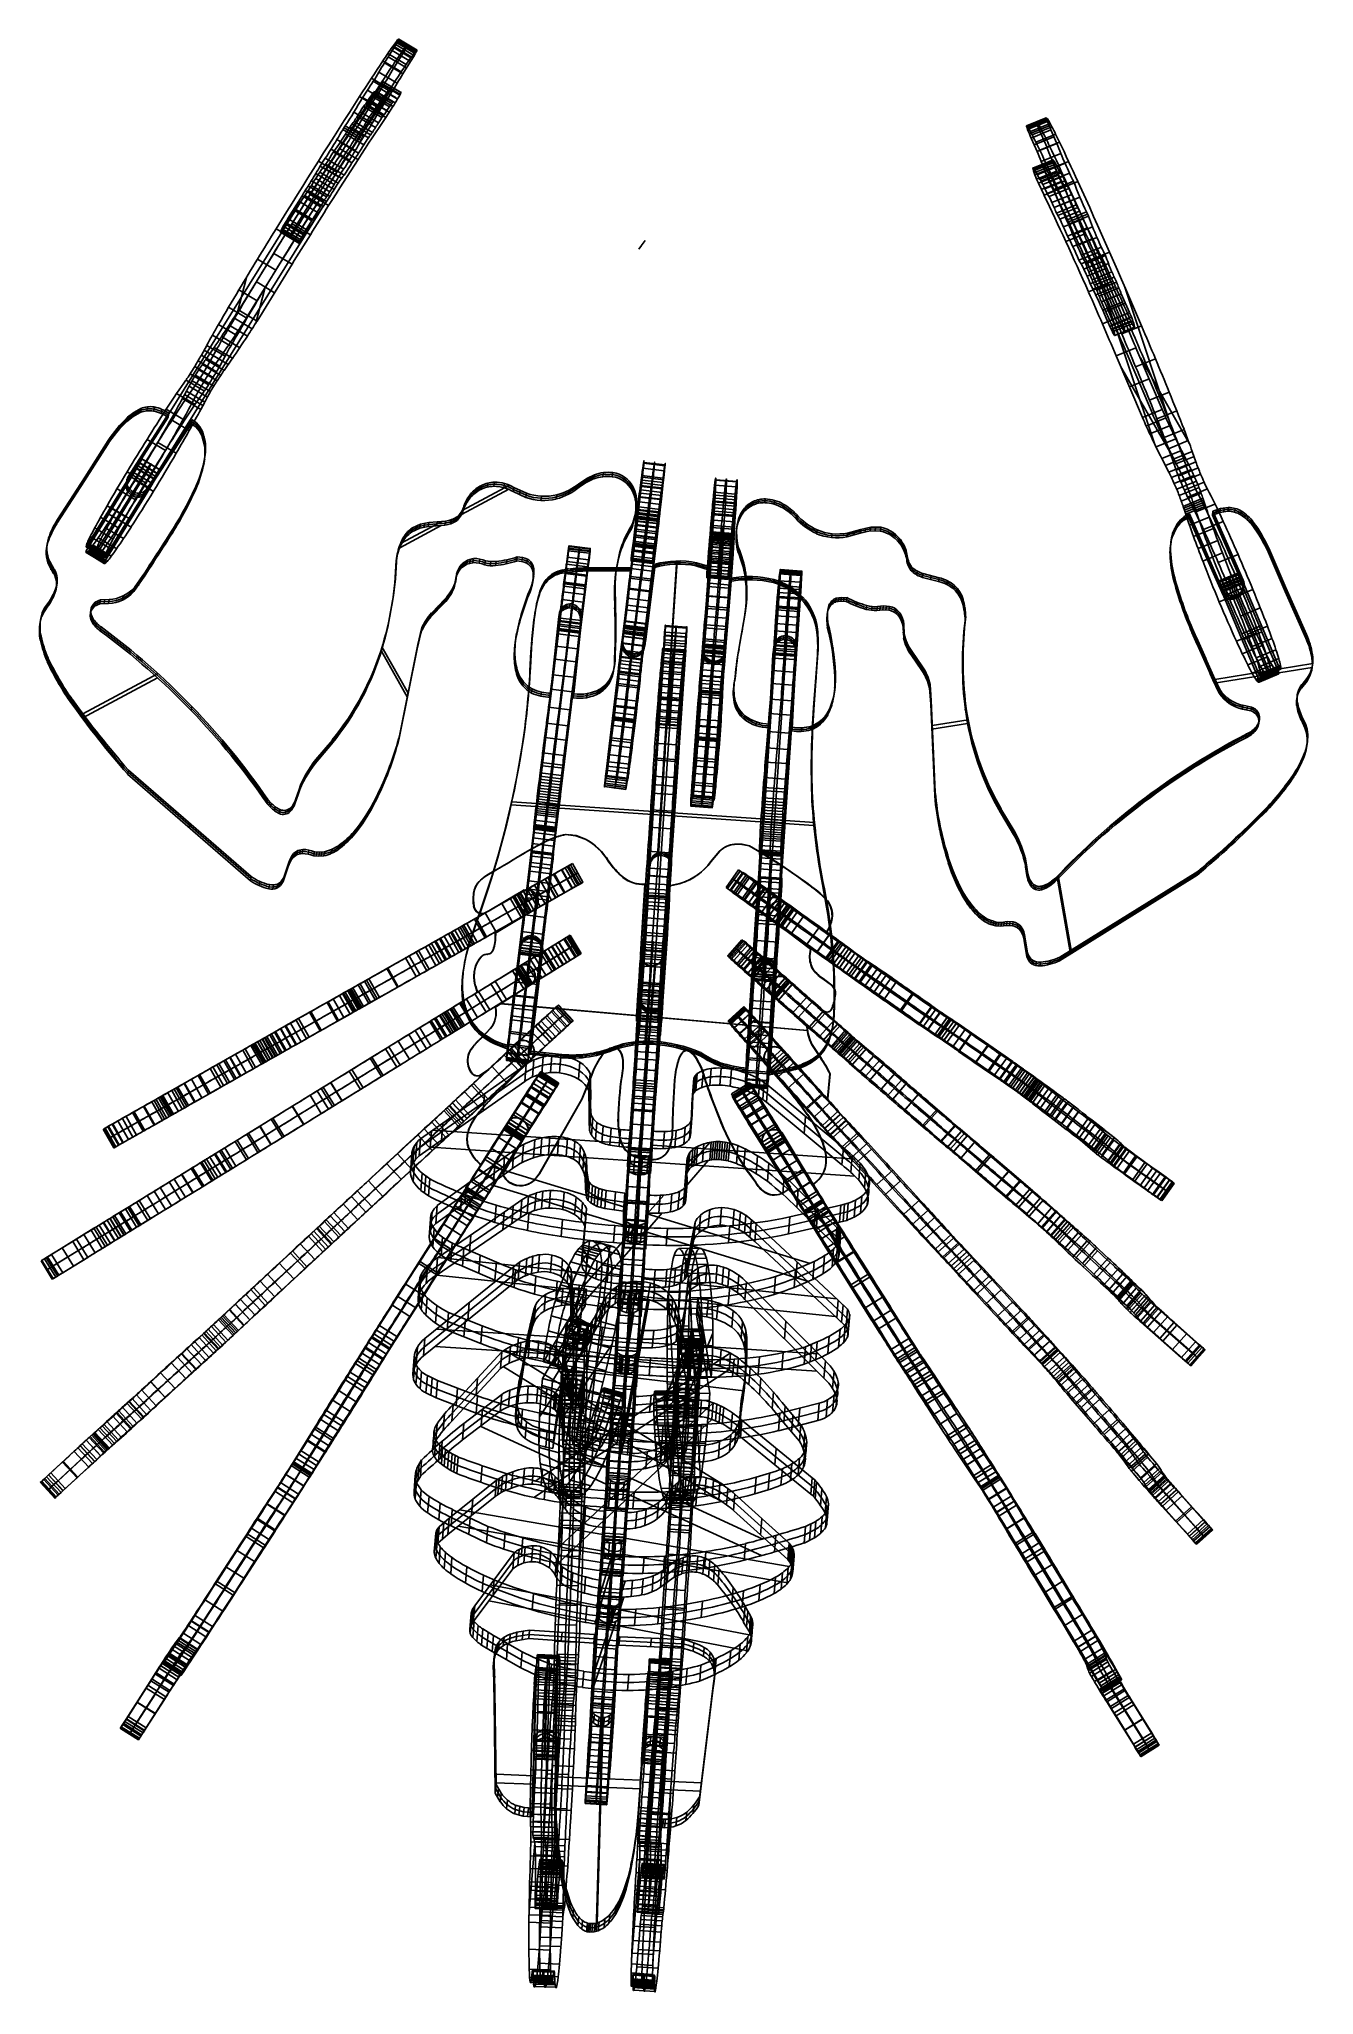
# Model space of a CAD drawing. Extents: x 14 to 133, y -39 to 144.
import ezdxf

# ---------------------------------------------------------------- set-up
doc = ezdxf.new("R2010")
doc.units = 0
doc.header["$MEASUREMENT"] = 0
doc.layers.add('LAYER_1', color=255, linetype='CONTINUOUS')

msp = doc.modelspace()

# ---------------------------------------------------------------- linework, layer by layer
at = {"layer": 'LAYER_1', "color": 9}
for p, q in [((46.12, 141.54, 56.56), (46.85, 142.68, 56.05)), ((46.12, 141.54, 56.56), (46.85, 142.68, 56.05)), ((48.16, 141.38, 59), (46.45, 142.4, 58.86)), ((48.56, 141.65, 56.2), (46.85, 142.68, 56.05)), ((48.56, 141.65, 56.2), (46.85, 142.68, 56.05)), ((47.24, 143.53, 57.41), (46.87, 143.02, 58.19)), ((47.24, 143.53, 57.41), (46.87, 143.02, 58.19)), ((48.59, 142, 58.33), (46.87, 143.02, 58.19)), ((48.59, 142, 58.33), (46.87, 143.02, 58.19)), ((48.78, 142.27, 57.96), (47.07, 143.3, 57.82)), ((48.78, 142.01, 56.11), (47.07, 143.04, 55.96)), ((47.24, 143.53, 57.41), (47.36, 143.67, 57.05)), ((47.24, 143.53, 57.41), (47.36, 143.67, 57.05)), ((48.96, 142.51, 57.55), (47.24, 143.53, 57.41)), ((48.96, 142.51, 57.55), (47.24, 143.53, 57.41)), ((47.29, 143.41, 55.96), (47.44, 143.67, 56.12)), ((47.29, 143.41, 55.96), (47.44, 143.67, 56.12)), ((49.01, 142.39, 56.1), (47.29, 143.41, 55.96)), ((49.01, 142.39, 56.1), (47.29, 143.41, 55.96)), ((47.3, 143.6, 57.23), (49.01, 142.58, 57.37)), ((47.45, 143.75, 56.46), (47.36, 143.67, 57.05)), ((47.45, 143.75, 56.46), (47.36, 143.67, 57.05)), ((49.07, 142.64, 57.19), (47.36, 143.67, 57.05)), ((49.07, 142.64, 57.19), (47.36, 143.67, 57.05)), ((49.09, 142.53, 56.15), (47.37, 143.55, 56.01)), ((49.12, 142.69, 56.9), (47.41, 143.71, 56.76)), ((47.44, 143.67, 56.12), (47.45, 143.75, 56.46)), ((47.44, 143.67, 56.12), (47.45, 143.75, 56.46)), ((49.15, 142.65, 56.26), (47.44, 143.67, 56.12)), ((49.15, 142.65, 56.26), (47.44, 143.67, 56.12)), ((49.17, 142.72, 56.61), (47.45, 143.75, 56.46)), ((49.17, 142.72, 56.61), (47.45, 143.75, 56.46)), ((49.17, 142.71, 56.43), (47.46, 143.73, 56.28)), ((47.73, 142.51, 58.26), (48.1, 143.02, 57.48)), ((48.21, 143.15, 57.12), (48.1, 143.02, 57.48)), ((48.29, 143.16, 56.19), (48.15, 142.9, 56.03)), ((48.21, 143.15, 57.12), (48.31, 143.24, 56.53)), ((48.31, 143.24, 56.53), (48.29, 143.16, 56.19)), ((48.96, 142.51, 57.55), (48.59, 142, 58.33)), ((48.96, 142.51, 57.55), (48.59, 142, 58.33)), ((48.96, 142.51, 57.55), (49.07, 142.64, 57.19)), ((48.96, 142.51, 57.55), (49.07, 142.64, 57.19)), ((49.01, 142.39, 56.1), (49.15, 142.65, 56.26)), ((49.01, 142.39, 56.1), (49.15, 142.65, 56.26)), ((49.17, 142.72, 56.61), (49.07, 142.64, 57.19)), ((49.17, 142.72, 56.61), (49.07, 142.64, 57.19)), ((49.15, 142.65, 56.26), (49.17, 142.72, 56.61)), ((49.15, 142.65, 56.26), (49.17, 142.72, 56.61)), ((47.32, 139.64, 56.65), (45.61, 140.67, 56.5)), ((47.7, 140.7, 59.6), (45.99, 141.72, 59.45)), ((47.7, 140.7, 59.6), (45.99, 141.72, 59.45)), ((47.84, 140.51, 56.7), (46.12, 141.54, 56.56)), ((47.84, 140.51, 56.7), (46.12, 141.54, 56.56)), ((48.2, 141.07, 56.43), (46.48, 142.1, 56.28)), ((47.7, 142.16, 56.13), (46.98, 141.02, 56.63)), ((47.84, 140.51, 56.7), (48.56, 141.65, 56.2)), ((47.84, 140.51, 56.7), (48.56, 141.65, 56.2)), ((46.26, 137.94, 57.21), (44.55, 138.97, 57.06)), ((46.63, 139.07, 60.78), (44.92, 140.09, 60.64)), ((46.8, 138.79, 56.78), (45.09, 139.81, 56.64)), ((46.8, 138.79, 56.78), (45.09, 139.81, 56.64)), ((46.81, 137.73, 49.21), (45.1, 138.76, 49.06)), ((46.93, 137.86, 48.68), (45.22, 138.88, 48.54)), ((46.93, 137.86, 48.68), (45.22, 138.88, 48.54)), ((47.14, 137.8, 45.83), (45.42, 138.82, 45.68)), ((47.22, 138.26, 48.09), (45.51, 139.28, 47.94)), ((47.36, 138.16, 45.79), (45.65, 139.19, 45.64)), ((47.36, 138.16, 45.79), (45.65, 139.19, 45.64)), ((47.5, 138.65, 47.5), (45.79, 139.67, 47.35)), ((47.5, 138.65, 47.5), (45.79, 139.67, 47.35)), ((47.56, 138.52, 45.93), (45.85, 139.55, 45.79)), ((47.64, 138.8, 46.91), (45.93, 139.82, 46.76)), ((47.67, 138.76, 46.29), (45.96, 139.78, 46.14)), ((47.67, 138.76, 46.29), (45.96, 139.78, 46.14)), ((46.08, 138.37, 48.61), (46.65, 139.16, 47.42)), ((44.99, 135.9, 57.79), (43.28, 136.92, 57.64)), ((45.52, 137.37, 61.82), (43.81, 138.39, 61.68)), ((45.52, 137.37, 61.82), (43.81, 138.39, 61.68)), ((45.57, 135.95, 51.23), (43.86, 136.97, 51.09)), ((45.57, 135.95, 51.23), (43.86, 136.97, 51.09)), ((45.8, 137.27, 57.93), (44.08, 138.29, 57.78)), ((45.8, 137.27, 57.93), (44.08, 138.29, 57.78)), ((45.9, 136.43, 50.82), (44.18, 137.45, 50.67)), ((46.1, 136.68, 50.18), (44.39, 137.7, 50.03)), ((46.1, 136.68, 50.18), (44.39, 137.7, 50.03)), ((44.54, 137.45, 46.47), (45.2, 138.47, 45.81)), ((44.54, 137.45, 46.47), (45.2, 138.47, 45.81)), ((46.25, 136.43, 46.62), (44.54, 137.45, 46.47)), ((46.25, 136.43, 46.62), (44.54, 137.45, 46.47)), ((46.36, 137.08, 49.95), (44.65, 138.11, 49.8)), ((46.58, 136.92, 46.25), (44.86, 137.94, 46.11)), ((46.6, 137.44, 49.64), (44.89, 138.47, 49.49)), ((46.6, 137.44, 49.64), (44.89, 138.47, 49.49)), ((46.92, 137.45, 45.95), (45.2, 138.47, 45.81)), ((46.92, 137.45, 45.95), (45.2, 138.47, 45.81)), ((46.06, 137.96, 45.88), (45.39, 136.94, 46.55)), ((46.25, 136.43, 46.62), (46.92, 137.45, 45.95)), ((46.25, 136.43, 46.62), (46.92, 137.45, 45.95)), ((42.47, 135.65, 58.18), (42.24, 135.3, 58.46)), ((42.47, 135.65, 58.18), (42.24, 135.3, 58.46)), ((43.95, 134.28, 58.6), (42.24, 135.3, 58.46)), ((43.95, 134.28, 58.6), (42.24, 135.3, 58.46)), ((42.36, 135.48, 58.32), (44.07, 134.45, 58.46)), ((44.19, 134.63, 58.32), (42.47, 135.65, 58.18)), ((44.19, 134.63, 58.32), (42.47, 135.65, 58.18)), ((44.64, 134.54, 52.35), (42.92, 135.56, 52.2)), ((44.64, 134.54, 52.35), (42.92, 135.56, 52.2)), ((43.09, 134.79, 58.53), (43.33, 135.14, 58.25)), ((44.84, 134.82, 51.93), (43.13, 135.85, 51.78)), ((45.01, 135.04, 51.45), (43.3, 136.06, 51.31)), ((45.01, 135.04, 51.45), (43.3, 136.06, 51.31)), ((45.29, 135.5, 51.39), (43.58, 136.52, 51.25)), ((106.03, 135.65, 56.88), (107.87, 136.4, 56.7)), ((106.04, 135.66, 57.06), (107.89, 136.41, 56.88)), ((106.04, 135.66, 57.06), (107.89, 136.41, 56.88)), ((106.04, 135.59, 56.72), (107.88, 136.34, 56.53)), ((106.04, 135.59, 56.72), (107.88, 136.34, 56.53)), ((106.14, 135.55, 57.64), (106.04, 135.66, 57.06)), ((106.04, 135.66, 57.06), (106.04, 135.59, 56.72)), ((106.04, 135.66, 57.06), (106.04, 135.59, 56.72)), ((106.14, 135.55, 57.64), (106.04, 135.66, 57.06)), ((106.04, 135.59, 56.72), (106.08, 135.46, 56.6)), ((106.04, 135.59, 56.72), (106.08, 135.46, 56.6)), ((106.05, 135.53, 56.65), (107.9, 136.28, 56.47)), ((106.08, 135.46, 56.6), (107.92, 136.21, 56.42)), ((106.08, 135.46, 56.6), (107.92, 136.21, 56.42)), ((106.08, 135.46, 56.6), (106.13, 135.31, 56.55)), ((106.08, 135.46, 56.6), (106.13, 135.31, 56.55)), ((106.09, 135.61, 57.35), (107.94, 136.36, 57.17)), ((106.1, 135.39, 56.57), (107.95, 136.14, 56.38)), ((106.13, 135.31, 56.55), (107.98, 136.06, 56.36)), ((106.13, 135.31, 56.55), (107.98, 136.06, 56.36)), ((106.14, 135.55, 57.64), (107.99, 136.31, 57.46)), ((106.14, 135.55, 57.64), (107.99, 136.31, 57.46)), ((106.24, 135.4, 58), (106.14, 135.55, 57.64)), ((106.24, 135.4, 58), (106.14, 135.55, 57.64)), ((108.04, 136.23, 57.63), (106.19, 135.48, 57.82)), ((106.24, 135.4, 58), (108.09, 136.15, 57.81)), ((106.24, 135.4, 58), (108.09, 136.15, 57.81)), ((106.56, 134.82, 58.76), (106.24, 135.4, 58)), ((106.56, 134.82, 58.76), (106.24, 135.4, 58)), ((106.3, 134.91, 56.54), (108.14, 135.66, 56.36)), ((106.39, 135.13, 58.4), (108.24, 135.88, 58.21)), ((106.46, 134.52, 56.62), (108.31, 135.27, 56.43)), ((106.46, 134.52, 56.62), (108.31, 135.27, 56.43)), ((106.56, 134.82, 58.76), (108.4, 135.57, 58.57)), ((106.56, 134.82, 58.76), (108.4, 135.57, 58.57)), ((106.96, 135.96, 56.62), (106.96, 136.04, 56.97)), ((106.96, 136.04, 56.97), (107.07, 135.93, 57.55)), ((107, 135.84, 56.51), (106.96, 135.96, 56.62)), ((107.06, 135.69, 56.45), (107, 135.84, 56.51)), ((107.07, 135.93, 57.55), (107.17, 135.77, 57.91)), ((107.17, 135.77, 57.91), (107.48, 135.2, 58.66)), ((107.89, 136.41, 56.88), (107.88, 136.34, 56.53)), ((107.89, 136.41, 56.88), (107.88, 136.34, 56.53)), ((107.88, 136.34, 56.53), (107.92, 136.21, 56.42)), ((107.88, 136.34, 56.53), (107.92, 136.21, 56.42)), ((107.99, 136.31, 57.46), (107.89, 136.41, 56.88)), ((107.99, 136.31, 57.46), (107.89, 136.41, 56.88)), ((107.92, 136.21, 56.42), (107.98, 136.06, 56.36)), ((107.92, 136.21, 56.42), (107.98, 136.06, 56.36)), ((108.09, 136.15, 57.81), (107.99, 136.31, 57.46)), ((108.09, 136.15, 57.81), (107.99, 136.31, 57.46)), ((108.4, 135.57, 58.57), (108.09, 136.15, 57.81)), ((108.4, 135.57, 58.57), (108.09, 136.15, 57.81)), ((108.31, 135.27, 56.43), (108.86, 134.02, 56.9)), ((108.31, 135.27, 56.43), (108.86, 134.02, 56.9)), ((42.86, 132.44, 58.58), (41.15, 133.47, 58.44)), ((42.86, 132.44, 58.58), (41.15, 133.47, 58.44)), ((43.1, 132.21, 54.08), (41.38, 133.23, 53.94)), ((43.41, 133.36, 58.47), (41.7, 134.38, 58.32)), ((43.66, 132.51, 49.52), (41.95, 133.53, 49.38)), ((43.72, 133.1, 53.1), (42, 134.12, 52.95)), ((43.72, 133.1, 53.1), (42, 134.12, 52.95)), ((44.2, 133.87, 52.85), (42.48, 134.9, 52.71)), ((44.19, 134.63, 58.32), (43.95, 134.28, 58.6)), ((44.19, 134.63, 58.32), (43.95, 134.28, 58.6)), ((106.46, 134.52, 56.62), (107.02, 133.27, 57.09)), ((106.46, 134.52, 56.62), (107.02, 133.27, 57.09)), ((106.74, 133.88, 56.83), (108.59, 134.64, 56.64)), ((106.9, 134.13, 59.4), (108.75, 134.88, 59.22)), ((107.02, 133.27, 57.09), (108.86, 134.02, 56.9)), ((107.02, 133.27, 57.09), (108.86, 134.02, 56.9)), ((107.27, 133.38, 59.97), (109.11, 134.13, 59.79)), ((107.27, 133.38, 59.97), (109.11, 134.13, 59.79)), ((107.94, 133.65, 56.99), (107.39, 134.89, 56.53)), ((41.68, 131.34, 64.67), (39.97, 132.36, 64.52)), ((41.84, 130.89, 59.59), (40.13, 131.91, 59.45)), ((41.84, 130.89, 59.59), (40.13, 131.91, 59.45)), ((42.13, 130.76, 55.29), (40.42, 131.78, 55.14)), ((42.33, 131.61, 58.98), (40.61, 132.63, 58.83)), ((42.36, 131.04, 54.59), (40.65, 132.07, 54.45)), ((42.36, 131.04, 54.59), (40.65, 132.07, 54.45)), ((106.61, 131.7, 46.65), (108.45, 132.45, 46.46)), ((106.61, 131.7, 46.65), (108.45, 132.45, 46.46)), ((106.61, 131.7, 46.65), (106.67, 131.46, 46.28)), ((106.61, 131.7, 46.65), (106.67, 131.46, 46.28)), ((106.62, 131.61, 46.45), (108.47, 132.36, 46.26)), ((106.66, 131.72, 47.27), (108.5, 132.48, 47.08)), ((106.67, 131.46, 46.28), (108.51, 132.21, 46.1)), ((106.67, 131.46, 46.28), (108.51, 132.21, 46.1)), ((106.67, 131.46, 46.28), (106.81, 131.08, 46.13)), ((106.67, 131.46, 46.28), (106.81, 131.08, 46.13)), ((106.73, 131.28, 46.17), (108.57, 132.03, 45.99)), ((106.79, 131.55, 47.85), (108.63, 132.3, 47.66)), ((106.79, 131.55, 47.85), (108.63, 132.3, 47.66)), ((107.27, 130.66, 49), (106.79, 131.55, 47.85)), ((107.27, 130.66, 49), (106.79, 131.55, 47.85)), ((106.81, 131.08, 46.13), (108.65, 131.83, 45.94)), ((106.81, 131.08, 46.13), (108.65, 131.83, 45.94)), ((106.97, 130.68, 46.16), (108.82, 131.43, 45.97)), ((107.03, 131.1, 48.43), (108.87, 131.85, 48.24)), ((107.27, 130.66, 49), (109.11, 131.41, 48.82)), ((107.27, 130.66, 49), (109.11, 131.41, 48.82)), ((107.39, 132.33, 57), (109.24, 133.09, 56.82)), ((107.59, 131.84, 46.19), (107.53, 132.07, 46.56)), ((107.73, 131.45, 46.03), (107.59, 131.84, 46.19)), ((107.71, 131.92, 47.75), (108.19, 131.03, 48.91)), ((107.78, 131.41, 57.11), (109.63, 132.16, 56.92)), ((107.78, 131.41, 57.11), (109.63, 132.16, 56.92)), ((108.11, 131.59, 61.1), (109.96, 132.34, 60.92)), ((108.45, 132.45, 46.46), (108.51, 132.21, 46.1)), ((108.45, 132.45, 46.46), (108.51, 132.21, 46.1)), ((108.51, 132.21, 46.1), (108.65, 131.83, 45.94)), ((108.51, 132.21, 46.1), (108.65, 131.83, 45.94)), ((109.11, 131.41, 48.82), (108.63, 132.3, 47.66)), ((109.11, 131.41, 48.82), (108.63, 132.3, 47.66)), ((39.31, 130.08, 56.2), (38.7, 129.16, 57.02)), ((39.31, 130.08, 56.2), (38.7, 129.16, 57.02)), ((40.45, 128.6, 59.95), (38.74, 129.63, 59.8)), ((40.45, 128.6, 59.95), (38.74, 129.63, 59.8)), ((40.73, 129.02, 59.65), (39.01, 130.05, 59.5)), ((40.72, 128.61, 56.78), (39.01, 129.64, 56.63)), ((41.02, 129.49, 59.46), (39.31, 130.52, 59.31)), ((41.02, 129.49, 59.46), (39.31, 130.52, 59.31)), ((41.03, 129.06, 56.35), (39.31, 130.08, 56.2)), ((41.03, 129.06, 56.35), (39.31, 130.08, 56.2)), ((39.55, 128.65, 57.09), (40.17, 129.57, 56.28)), ((41.43, 129.72, 56.2), (39.72, 130.74, 56.06)), ((41.44, 130.2, 59.42), (39.73, 131.22, 59.28)), ((41.82, 130.31, 55.85), (40.1, 131.34, 55.71)), ((41.82, 130.31, 55.85), (40.1, 131.34, 55.71)), ((107.14, 130.3, 46.27), (108.98, 131.05, 46.08)), ((107.14, 130.3, 46.27), (108.98, 131.05, 46.08)), ((107.14, 130.3, 46.27), (107.66, 129.18, 46.9)), ((107.14, 130.3, 46.27), (107.66, 129.18, 46.9)), ((107.39, 130.5, 49.52), (109.23, 131.26, 49.34)), ((107.4, 129.72, 46.55), (109.25, 130.47, 46.37)), ((107.56, 130.18, 49.94), (109.4, 130.93, 49.76)), ((107.56, 130.18, 49.94), (109.4, 130.93, 49.76)), ((107.66, 129.18, 46.9), (109.51, 129.93, 46.71)), ((107.66, 129.18, 46.9), (109.51, 129.93, 46.71)), ((107.75, 129.78, 50.24), (109.6, 130.53, 50.06)), ((107.96, 129.33, 50.46), (109.8, 130.09, 50.27)), ((107.96, 129.33, 50.46), (109.8, 130.09, 50.27)), ((108.58, 129.55, 46.81), (108.06, 130.67, 46.18)), ((108.14, 129.05, 51.08), (109.98, 129.8, 50.9)), ((108.2, 130.48, 57.51), (110.04, 131.23, 57.32)), ((108.57, 129.73, 58.2), (110.42, 130.48, 58.01)), ((108.57, 129.73, 58.2), (110.42, 130.48, 58.01)), ((108.97, 129.71, 62.09), (110.82, 130.47, 61.9)), ((108.97, 129.71, 62.09), (110.82, 130.47, 61.9)), ((108.98, 131.05, 46.08), (109.51, 129.93, 46.71)), ((108.98, 131.05, 46.08), (109.51, 129.93, 46.71)), ((23.26, 104.35, 64.27), (38.61, 129.03, 57.11)), ((24.97, 103.32, 64.42), (40.32, 128.01, 57.26)), ((37.12, 127.01, 60.42), (38.14, 128.63, 59.81)), ((37.12, 127.01, 60.42), (38.14, 128.63, 59.81)), ((39.34, 126.79, 60.24), (37.63, 127.81, 60.09)), ((39.56, 126.83, 57.94), (37.85, 127.85, 57.8)), ((38.99, 128.11, 59.89), (37.98, 126.5, 60.49)), ((39.85, 127.6, 59.96), (38.14, 128.63, 59.81)), ((39.85, 127.6, 59.96), (38.14, 128.63, 59.81)), ((40.15, 128.1, 59.88), (38.44, 129.12, 59.74)), ((40.41, 128.14, 57.16), (38.7, 129.16, 57.02)), ((40.41, 128.14, 57.16), (38.7, 129.16, 57.02)), ((40.92, 128.22, 51.65), (39.21, 129.24, 51.5)), ((40.92, 128.22, 51.65), (39.21, 129.24, 51.5)), ((41.03, 129.06, 56.35), (40.41, 128.14, 57.16)), ((41.03, 129.06, 56.35), (40.41, 128.14, 57.16)), ((108.39, 128.51, 51.48), (110.24, 129.26, 51.3)), ((108.39, 128.51, 51.48), (110.24, 129.26, 51.3)), ((108.61, 128.03, 51.63), (110.45, 128.78, 51.44)), ((108.82, 127.52, 51.67), (110.66, 128.28, 51.48)), ((108.82, 127.52, 51.67), (110.66, 128.28, 51.48)), ((108.96, 127.28, 52.14), (110.81, 128.03, 51.95)), ((109.16, 128.26, 58.01), (111, 129.01, 57.83)), ((37.75, 125.04, 66.66), (36.04, 126.06, 66.52)), ((37.75, 125.04, 66.66), (36.04, 126.06, 66.52)), ((38.21, 124.9, 60.22), (36.5, 125.92, 60.07)), ((36.67, 126, 58.62), (36.97, 126.45, 58.35)), ((36.67, 126, 58.62), (36.97, 126.45, 58.35)), ((38.39, 124.98, 58.77), (36.67, 126, 58.62)), ((38.39, 124.98, 58.77), (36.67, 126, 58.62)), ((38.41, 125.27, 60.54), (36.69, 126.29, 60.4)), ((38.41, 125.27, 60.54), (36.69, 126.29, 60.4)), ((38.53, 125.19, 58.6), (36.81, 126.22, 58.46)), ((38.62, 125.63, 60.62), (36.9, 126.65, 60.48)), ((38.68, 125.43, 58.49), (36.97, 126.45, 58.35)), ((38.68, 125.43, 58.49), (36.97, 126.45, 58.35)), ((38.84, 125.99, 60.57), (37.12, 127.01, 60.42)), ((38.84, 125.99, 60.57), (37.12, 127.01, 60.42)), ((39.22, 125.5, 52.57), (37.51, 126.52, 52.42)), ((37.82, 125.94, 58.42), (37.53, 125.49, 58.7)), ((38.84, 125.99, 60.57), (39.85, 127.6, 59.96)), ((38.84, 125.99, 60.57), (39.85, 127.6, 59.96)), ((109.14, 126.95, 52.55), (110.98, 127.71, 52.36)), ((109.14, 126.95, 52.55), (110.98, 127.71, 52.36)), ((109.48, 126.22, 53.03), (111.33, 126.98, 52.85)), ((109.77, 126.87, 58.5), (111.62, 127.62, 58.32)), ((109.77, 126.87, 58.5), (111.62, 127.62, 58.32)), ((109.77, 126.87, 58.5), (109.96, 126.48, 58.77)), ((109.77, 126.87, 58.5), (109.96, 126.48, 58.77)), ((109.85, 125.38, 53.25), (111.69, 126.13, 53.06)), ((109.85, 125.38, 53.25), (111.69, 126.13, 53.06)), ((111.71, 127.43, 58.45), (109.87, 126.68, 58.64)), ((109.96, 126.48, 58.77), (111.8, 127.23, 58.59)), ((109.96, 126.48, 58.77), (111.8, 127.23, 58.59)), ((110.35, 125.49, 58.61), (112.19, 126.24, 58.42)), ((110.88, 126.86, 58.68), (110.69, 127.25, 58.41)), ((111.62, 127.62, 58.32), (111.8, 127.23, 58.59)), ((111.62, 127.62, 58.32), (111.8, 127.23, 58.59)), ((38.14, 124.7, 59.73), (36.43, 125.73, 59.58)), ((38.14, 124.7, 59.73), (36.43, 125.73, 59.58)), ((38.2, 124.73, 59.2), (36.49, 125.76, 59.06)), ((38.39, 124.98, 58.77), (38.68, 125.43, 58.49)), ((38.39, 124.98, 58.77), (38.68, 125.43, 58.49)), ((109.7, 124.86, 49.67), (111.55, 125.61, 49.48)), ((110.35, 124.39, 54.2), (112.2, 125.14, 54.02)), ((110.76, 124.5, 58.69), (112.6, 125.25, 58.51)), ((110.76, 124.5, 58.69), (112.6, 125.25, 58.51)), ((111.17, 123.59, 59.06), (113.01, 124.34, 58.87)), ((35.8, 123.76, 53.17), (32.53, 118.47, 54.37)), ((35.8, 123.76, 53.17), (32.53, 118.47, 54.37)), ((33.39, 117.96, 54.44), (36.65, 123.25, 53.24)), ((37.51, 122.74, 53.31), (34.25, 117.45, 54.51)), ((37.51, 122.74, 53.31), (34.25, 117.45, 54.51)), ((36.01, 122.2, 67.22), (34.3, 123.23, 67.08)), ((37.51, 122.74, 53.31), (35.8, 123.76, 53.17)), ((37.51, 122.74, 53.31), (35.8, 123.76, 53.17)), ((110.92, 123.12, 54.67), (112.76, 123.87, 54.49)), ((110.92, 123.12, 54.67), (112.76, 123.87, 54.49)), ((111.12, 122.79, 55.35), (112.96, 123.54, 55.17)), ((111.38, 122.29, 55.9), (113.22, 123.04, 55.72)), ((111.38, 122.29, 55.9), (113.22, 123.04, 55.72)), ((111.55, 122.79, 59.65), (113.39, 123.55, 59.46)), ((111.55, 122.79, 59.65), (113.39, 123.55, 59.46)), ((111.68, 121.64, 56.23), (113.52, 122.39, 56.05)), ((111.83, 122.05, 59.46), (113.68, 122.8, 59.27)), ((111.93, 123.12, 64.72), (113.77, 123.87, 64.54)), ((32.42, 118.29, 54.43), (33.25, 121.5, 67.28)), ((34.13, 117.26, 54.58), (34.96, 120.48, 67.43)), ((35.88, 120.09, 53.92), (34.16, 121.12, 53.77)), ((111.82, 120.16, 51.65), (113.66, 120.91, 51.46)), ((111.82, 120.16, 51.65), (113.66, 120.91, 51.46)), ((111.98, 120.92, 56.36), (113.83, 121.67, 56.17)), ((111.98, 120.92, 56.36), (113.83, 121.67, 56.17)), ((112.48, 119.9, 57.14), (111.98, 120.92, 56.36)), ((112.48, 119.9, 57.14), (111.98, 120.92, 56.36)), ((112.15, 121.29, 59.47), (113.99, 122.04, 59.28)), ((112.15, 121.29, 59.47), (113.99, 122.04, 59.28)), ((112.23, 120.43, 56.77), (114.07, 121.18, 56.58)), ((112.37, 120.78, 59.64), (114.22, 121.53, 59.46)), ((112.48, 119.9, 57.14), (114.32, 120.66, 56.95)), ((112.48, 119.9, 57.14), (114.32, 120.66, 56.95)), ((112.59, 120.32, 59.93), (114.43, 121.07, 59.74)), ((112.59, 120.32, 59.93), (114.43, 121.07, 59.74)), ((112.8, 119.77, 59.85), (114.65, 120.53, 59.66)), ((112.91, 121.29, 56.26), (113.4, 120.28, 57.05)), ((114.32, 120.66, 56.95), (113.83, 121.67, 56.17)), ((114.32, 120.66, 56.95), (113.83, 121.67, 56.17)), ((119.84, 106.69, 55.26), (115.16, 120.71, 65.47)), ((33.3, 117.71, 67.47), (31.59, 118.73, 67.33)), ((34.27, 119.32, 67.5), (32.55, 120.35, 67.36)), ((34.27, 119.32, 67.5), (32.55, 120.35, 67.36)), ((113.03, 119.23, 59.91), (114.87, 119.99, 59.72)), ((113.03, 119.23, 59.91), (114.87, 119.99, 59.72)), ((113.03, 119.23, 59.91), (113.8, 117.47, 60.46)), ((113.03, 119.23, 59.91), (113.8, 117.47, 60.46)), ((113.14, 118.47, 57.87), (114.98, 119.22, 57.69)), ((118, 105.94, 55.45), (113.31, 119.96, 65.66)), ((113.42, 118.35, 60.16), (115.26, 119.1, 59.97)), ((114.72, 117.85, 60.37), (113.95, 119.61, 59.81)), ((114.87, 119.99, 59.72), (115.65, 118.23, 60.27)), ((114.87, 119.99, 59.72), (115.65, 118.23, 60.27)), ((32.36, 116.1, 67.26), (30.65, 117.12, 67.12)), ((32.36, 116.1, 67.26), (30.65, 117.12, 67.12)), ((33.35, 116.04, 55.21), (31.63, 117.06, 55.07)), ((33.35, 116.04, 55.21), (31.63, 117.06, 55.07)), ((33.79, 116.72, 54.81), (32.08, 117.75, 54.67)), ((34.25, 117.45, 54.51), (32.53, 118.47, 54.37)), ((34.25, 117.45, 54.51), (32.53, 118.47, 54.37)), ((113.11, 117.2, 52.47), (114.95, 117.95, 52.29)), ((113.8, 117.47, 60.46), (115.65, 118.23, 60.27)), ((113.8, 117.47, 60.46), (115.65, 118.23, 60.27)), ((113.81, 116.94, 58.37), (115.65, 117.69, 58.19)), ((113.81, 116.94, 58.37), (115.65, 117.69, 58.19)), ((113.81, 116.94, 58.37), (114.04, 116.44, 58.64)), ((113.81, 116.94, 58.37), (114.04, 116.44, 58.64)), ((113.93, 116.68, 58.48), (115.77, 117.43, 58.29)), ((113.96, 117.09, 60.51), (115.81, 117.84, 60.32)), ((114.04, 116.44, 58.64), (115.88, 117.19, 58.45)), ((114.04, 116.44, 58.64), (115.88, 117.19, 58.45)), ((114.11, 116.7, 60.41), (115.96, 117.45, 60.23)), ((114.11, 116.7, 60.41), (115.96, 117.45, 60.23)), ((114.27, 116.11, 59.58), (116.11, 116.87, 59.4)), ((114.96, 116.82, 58.54), (114.73, 117.31, 58.28)), ((114.91, 116.26, 66.5), (116.75, 117.01, 66.32)), ((114.91, 116.26, 66.5), (116.75, 117.01, 66.32)), ((115.65, 117.69, 58.19), (115.88, 117.19, 58.45)), ((115.65, 117.69, 58.19), (115.88, 117.19, 58.45)), ((29.05, 114.27, 65.88), (29.55, 115.18, 66.42)), ((29.05, 114.27, 65.88), (29.55, 115.18, 66.42)), ((29.46, 113.87, 58.21), (30.24, 114.99, 56.9)), ((29.46, 113.87, 58.21), (30.24, 114.99, 56.9)), ((31.26, 114.16, 66.57), (29.55, 115.18, 66.42)), ((31.26, 114.16, 66.57), (29.55, 115.18, 66.42)), ((31.79, 115.11, 66.98), (30.08, 116.14, 66.84)), ((31.95, 113.97, 57.05), (30.24, 114.99, 56.9)), ((31.95, 113.97, 57.05), (30.24, 114.99, 56.9)), ((32.63, 114.96, 56.07), (30.92, 115.99, 55.93)), ((30.14, 112.19, 65.82), (28.43, 113.21, 65.68)), ((30.14, 112.19, 65.82), (28.43, 113.21, 65.68)), ((30.46, 112.72, 65.85), (28.75, 113.75, 65.7)), ((30.76, 113.25, 66.02), (29.05, 114.27, 65.88)), ((30.76, 113.25, 66.02), (29.05, 114.27, 65.88)), ((30.86, 112.38, 58.79), (29.14, 113.4, 58.65)), ((31.02, 113.71, 66.28), (29.31, 114.74, 66.13)), ((31.17, 112.84, 58.35), (29.46, 113.87, 58.21)), ((31.17, 112.84, 58.35), (29.46, 113.87, 58.21)), ((31.56, 113.39, 57.69), (29.84, 114.42, 57.54)), ((30.41, 114.67, 66.49), (29.91, 113.76, 65.95)), ((31.1, 114.48, 56.98), (30.31, 113.35, 58.28)), ((30.76, 113.25, 66.02), (31.26, 114.16, 66.57)), ((30.76, 113.25, 66.02), (31.26, 114.16, 66.57)), ((31.17, 112.84, 58.35), (31.95, 113.97, 57.05)), ((31.17, 112.84, 58.35), (31.95, 113.97, 57.05)), ((114.4, 114.19, 53.12), (116.24, 114.94, 52.94)), ((114.4, 114.19, 53.12), (116.24, 114.94, 52.94)), ((116.85, 108.45, 54.15), (114.4, 114.19, 53.12)), ((116.85, 108.45, 54.15), (114.4, 114.19, 53.12)), ((114.8, 113.24, 53.3), (119.39, 105.24, 66.39)), ((115.32, 114.57, 53.03), (117.77, 108.82, 54.05)), ((116.21, 113.18, 66.97), (118.05, 113.93, 66.79)), ((118.69, 109.2, 53.96), (116.24, 114.94, 52.94)), ((118.69, 109.2, 53.96), (116.24, 114.94, 52.94)), ((116.65, 114, 53.11), (121.23, 105.99, 66.2)), ((29.33, 110.92, 66.55), (27.62, 111.94, 66.4)), ((29.33, 110.92, 66.55), (27.62, 111.94, 66.4)), ((29.62, 110.36, 59.17), (27.9, 111.38, 59.02)), ((29.71, 111.5, 66.07), (28, 112.52, 65.92)), ((29.9, 110.86, 59.35), (28.19, 111.88, 59.21)), ((29.9, 110.86, 59.35), (28.19, 111.88, 59.21)), ((30.21, 111.38, 59.34), (28.5, 112.4, 59.19)), ((30.52, 111.87, 59.15), (28.81, 112.89, 59)), ((30.52, 111.87, 59.15), (28.81, 112.89, 59)), ((115.62, 111.32, 53.64), (117.47, 112.07, 53.45)), ((28.46, 109.66, 67.95), (26.74, 110.68, 67.8)), ((27.28, 110.22, 58.25), (27.65, 110.92, 58.72)), ((27.28, 110.22, 58.25), (27.65, 110.92, 58.72)), ((28.99, 109.2, 58.4), (27.28, 110.22, 58.25)), ((28.99, 109.2, 58.4), (27.28, 110.22, 58.25)), ((29.19, 109.56, 58.61), (27.47, 110.58, 58.46)), ((29.37, 109.89, 58.86), (27.65, 110.92, 58.72)), ((29.37, 109.89, 58.86), (27.65, 110.92, 58.72)), ((28.51, 110.41, 58.79), (28.13, 109.71, 58.32)), ((28.99, 109.2, 58.4), (29.37, 109.89, 58.86)), ((28.99, 109.2, 58.4), (29.37, 109.89, 58.86)), ((117.5, 110.06, 67.15), (119.34, 110.82, 66.97)), ((117.5, 110.06, 67.15), (119.34, 110.82, 66.97)), ((22.68, 108.55, 61.57), (22.09, 108.08, 61.68)), ((22.68, 108.55, 61.57), (22.09, 108.08, 61.68)), ((22.15, 108.47, 63.65), (22.09, 108.08, 61.68)), ((22.15, 108.47, 63.65), (22.09, 108.08, 61.68)), ((22.12, 108.27, 62.67), (22.71, 108.74, 62.56)), ((22.74, 108.93, 63.54), (22.15, 108.47, 63.65)), ((22.74, 108.93, 63.54), (22.15, 108.47, 63.65)), ((22.19, 102.6, 62.75), (25.96, 108.47, 61.49)), ((22.19, 102.6, 62.75), (25.96, 108.47, 61.49)), ((25.99, 108.66, 62.47), (22.22, 102.79, 63.73)), ((22.26, 102.98, 64.71), (26.02, 108.85, 63.45)), ((22.26, 102.98, 64.71), (26.02, 108.85, 63.45)), ((22.44, 108.71, 63.59), (22.37, 108.33, 61.63)), ((22.74, 108.93, 63.54), (22.68, 108.55, 61.57)), ((22.74, 108.93, 63.54), (22.68, 108.55, 61.57)), ((23.34, 108.91, 61.48), (22.68, 108.55, 61.57)), ((23.34, 108.91, 61.48), (22.68, 108.55, 61.57)), ((22.71, 108.74, 62.56), (23.37, 109.1, 62.46)), ((23.4, 109.29, 63.45), (22.74, 108.93, 63.54)), ((23.4, 109.29, 63.45), (22.74, 108.93, 63.54)), ((23.06, 109.13, 63.49), (23, 108.75, 61.53)), ((23.4, 109.29, 63.45), (23.34, 108.91, 61.48)), ((23.4, 109.29, 63.45), (23.34, 108.91, 61.48)), ((24.02, 109.45, 63.4), (23.96, 109.07, 61.43)), ((28.1, 107.87, 61.54), (24.53, 102.34, 62.73)), ((28.1, 107.87, 61.54), (24.53, 102.34, 62.73)), ((24.56, 102.53, 63.71), (28.13, 108.06, 62.52)), ((28.16, 108.25, 63.5), (24.59, 102.72, 64.69)), ((28.16, 108.25, 63.5), (24.59, 102.72, 64.69)), ((24.66, 109.44, 63.38), (24.6, 109.05, 61.42)), ((24.66, 109.44, 63.38), (24.6, 109.05, 61.42)), ((25.37, 109.21, 63.4), (25.31, 108.83, 61.44)), ((27.49, 108.2, 69.06), (25.78, 109.22, 68.91)), ((27.49, 108.2, 69.06), (25.78, 109.22, 68.91)), ((26.02, 108.85, 63.45), (25.96, 108.47, 61.49)), ((26.02, 108.85, 63.45), (25.96, 108.47, 61.49)), ((27.92, 107.24, 57.21), (26.21, 108.26, 57.06)), ((28.16, 108.25, 63.5), (28.1, 107.87, 61.54)), ((28.16, 108.25, 63.5), (28.1, 107.87, 61.54)), ((28.52, 107.57, 61.58), (28.1, 107.87, 61.54)), ((28.52, 107.57, 61.58), (28.1, 107.87, 61.54)), ((28.13, 108.06, 62.52), (28.55, 107.76, 62.56)), ((28.58, 107.95, 63.54), (28.16, 108.25, 63.5)), ((28.58, 107.95, 63.54), (28.16, 108.25, 63.5)), ((28.31, 107.72, 61.56), (28.37, 108.1, 63.52)), ((28.58, 107.95, 63.54), (28.52, 107.57, 61.58)), ((28.58, 107.95, 63.54), (28.52, 107.57, 61.58)), ((28.55, 107.76, 62.56), (28.87, 107.38, 62.63)), ((28.9, 107.57, 63.61), (28.58, 107.95, 63.54)), ((28.9, 107.57, 63.61), (28.58, 107.95, 63.54)), ((28.68, 107.38, 61.61), (28.74, 107.76, 63.57)), ((116.85, 108.45, 54.15), (118.69, 109.2, 53.96)), ((116.85, 108.45, 54.15), (118.69, 109.2, 53.96)), ((117.2, 107.65, 54.42), (119.04, 108.41, 54.23)), ((117.54, 106.91, 54.8), (119.38, 107.66, 54.61)), ((117.54, 106.91, 54.8), (119.38, 107.66, 54.61)), ((118.2, 108.32, 67.07), (120.04, 109.07, 66.89)), ((20.3, 105.91, 62.16), (18.14, 102.53, 62.89)), ((20.3, 105.91, 62.16), (18.14, 102.53, 62.89)), ((18.17, 102.72, 63.87), (20.33, 106.1, 63.14)), ((20.36, 106.3, 64.13), (18.2, 102.91, 64.85)), ((20.36, 106.3, 64.13), (18.2, 102.91, 64.85)), ((20.36, 106.3, 64.13), (20.3, 105.91, 62.16)), ((20.36, 106.3, 64.13), (20.3, 105.91, 62.16)), ((21.2, 107.43, 63.88), (21.14, 107.04, 61.92)), ((25.69, 105.38, 70.36), (23.98, 106.4, 70.22)), ((24.08, 105.53, 62.12), (24.14, 105.92, 64.08)), ((26.7, 105.11, 56.55), (24.99, 106.13, 56.4)), ((26.7, 105.11, 56.55), (24.99, 106.13, 56.4)), ((28.84, 107.19, 61.64), (28.52, 107.57, 61.58)), ((28.84, 107.19, 61.64), (28.52, 107.57, 61.58)), ((28.9, 107.57, 63.61), (28.84, 107.19, 61.64)), ((28.9, 107.57, 63.61), (28.84, 107.19, 61.64)), ((29.08, 106.77, 61.72), (28.84, 107.19, 61.64)), ((29.08, 106.77, 61.72), (28.84, 107.19, 61.64)), ((28.87, 107.38, 62.63), (29.11, 106.96, 62.7)), ((29.14, 107.15, 63.68), (28.9, 107.57, 63.61)), ((29.14, 107.15, 63.68), (28.9, 107.57, 63.61)), ((28.96, 106.98, 61.68), (29.02, 107.36, 63.64)), ((29.14, 107.15, 63.68), (29.08, 106.77, 61.72)), ((29.14, 107.15, 63.68), (29.08, 106.77, 61.72)), ((29.35, 105.83, 61.89), (29.08, 106.77, 61.72)), ((29.35, 105.83, 61.89), (29.08, 106.77, 61.72)), ((29.41, 106.21, 63.86), (29.14, 107.15, 63.68)), ((29.41, 106.21, 63.86), (29.14, 107.15, 63.68)), ((29.31, 106.69, 63.77), (29.25, 106.31, 61.8)), ((29.41, 106.21, 63.86), (29.35, 105.83, 61.89)), ((29.41, 106.21, 63.86), (29.35, 105.83, 61.89)), ((118.11, 105.71, 55.62), (119.95, 106.47, 55.43)), ((118.88, 106.59, 66.81), (120.72, 107.34, 66.62)), ((118.88, 106.59, 66.81), (120.72, 107.34, 66.62)), ((119.28, 105.53, 66.5), (121.12, 106.29, 66.32)), ((19.26, 104.62, 64.49), (19.2, 104.24, 62.53)), ((23.19, 104.24, 64.35), (22.87, 103.74, 64.54)), ((23.19, 104.24, 64.35), (22.87, 103.74, 64.54)), ((24.75, 102.98, 64.62), (23.03, 104, 64.48)), ((24.9, 103.22, 64.5), (23.19, 104.24, 64.35)), ((24.9, 103.22, 64.5), (23.19, 104.24, 64.35)), ((25.03, 103.2, 62.83), (23.32, 104.23, 62.69)), ((25.16, 103.58, 63.98), (23.45, 104.6, 63.84)), ((25.2, 103.56, 63.3), (23.49, 104.58, 63.16)), ((25.2, 103.56, 63.3), (23.49, 104.58, 63.16)), ((26.31, 105.1, 62.13), (26.37, 105.48, 64.09)), ((29.35, 104.59, 64.17), (29.29, 104.2, 62.21)), ((29.35, 104.59, 64.17), (29.29, 104.2, 62.21)), ((29.44, 105.4, 64.01), (29.38, 105.01, 62.05)), ((70.29, 104.15, 60.31), (69.76, 99.75, 62.57)), ((70.29, 104.18, 60.46), (72.28, 103.94, 60.44)), ((70.29, 104.18, 60.46), (72.28, 103.94, 60.44)), ((70.33, 104.26, 64.12), (72.31, 104.02, 64.11)), ((118.66, 104.61, 56.56), (120.5, 105.36, 56.38)), ((118.66, 104.61, 56.56), (120.5, 105.36, 56.38)), ((118.66, 104.61, 56.56), (119.29, 103.35, 57.82)), ((118.66, 104.61, 56.56), (119.29, 103.35, 57.82)), ((118.98, 103.97, 57.18), (120.82, 104.72, 56.99)), ((119.29, 103.35, 57.82), (121.14, 104.11, 57.64)), ((119.29, 103.35, 57.82), (121.14, 104.11, 57.64)), ((120.22, 103.73, 57.73), (119.58, 104.98, 56.47)), ((119.65, 104.52, 66.05), (121.49, 105.27, 65.87)), ((119.65, 104.52, 66.05), (121.49, 105.27, 65.87)), ((119.65, 104.52, 66.05), (119.98, 103.55, 65.48)), ((119.65, 104.52, 66.05), (119.98, 103.55, 65.48)), ((119.81, 104.05, 65.75), (121.66, 104.8, 65.56)), ((119.98, 103.55, 65.48), (121.83, 104.31, 65.29)), ((119.98, 103.55, 65.48), (121.83, 104.31, 65.29)), ((120.5, 105.36, 56.38), (121.14, 104.11, 57.64)), ((120.5, 105.36, 56.38), (121.14, 104.11, 57.64)), ((120.91, 103.93, 65.39), (120.57, 104.9, 65.96)), ((121.49, 105.27, 65.87), (121.83, 104.31, 65.29)), ((121.49, 105.27, 65.87), (121.83, 104.31, 65.29)), ((18.14, 102.53, 62.89), (15.56, 98.55, 63.75)), ((18.14, 102.53, 62.89), (15.56, 98.55, 63.75)), ((15.59, 98.74, 64.73), (18.17, 102.72, 63.87)), ((18.2, 102.91, 64.85), (15.62, 98.93, 65.71)), ((18.2, 102.91, 64.85), (15.62, 98.93, 65.71)), ((18.2, 102.91, 64.85), (18.14, 102.53, 62.89)), ((18.2, 102.91, 64.85), (18.14, 102.53, 62.89)), ((18.3, 96, 63.92), (22.53, 102.89, 62.61)), ((18.3, 96, 63.92), (22.53, 102.89, 62.61)), ((18.3, 96.38, 66.58), (22.08, 102.45, 64.82)), ((22.87, 103.74, 64.54), (18.32, 96.35, 66.13)), ((22.87, 103.74, 64.54), (18.32, 96.35, 66.13)), ((23.38, 102.38, 62.69), (19.16, 95.49, 63.99)), ((19.18, 95.84, 66.2), (23.73, 103.23, 64.62)), ((24.59, 102.72, 64.69), (20.04, 95.33, 66.27)), ((24.59, 102.72, 64.69), (20.04, 95.33, 66.27)), ((22.08, 102.35, 64.84), (22.02, 101.97, 62.88)), ((22.08, 102.35, 64.84), (22.02, 101.97, 62.88)), ((22.11, 102.68, 64.78), (22.05, 102.3, 62.81)), ((23.84, 102.36, 70.97), (22.13, 103.38, 70.82)), ((23.84, 102.36, 70.97), (22.13, 103.38, 70.82)), ((22.26, 102.98, 64.71), (22.19, 102.6, 62.75)), ((22.26, 102.98, 64.71), (22.19, 102.6, 62.75)), ((22.53, 102.89, 62.61), (23.03, 103.72, 62.5)), ((22.53, 102.89, 62.61), (23.03, 103.72, 62.5)), ((24.24, 101.87, 62.76), (22.53, 102.89, 62.61)), ((24.24, 101.87, 62.76), (22.53, 102.89, 62.61)), ((24.49, 102.28, 62.68), (22.78, 103.3, 62.53)), ((24.59, 102.72, 64.69), (22.87, 103.74, 64.54)), ((24.59, 102.72, 64.69), (22.87, 103.74, 64.54)), ((24.59, 101.56, 56.52), (22.88, 102.59, 56.38)), ((24.75, 102.7, 62.64), (23.03, 103.72, 62.5)), ((24.75, 102.7, 62.64), (23.03, 103.72, 62.5)), ((23.89, 103.21, 62.57), (23.38, 102.38, 62.69)), ((23.73, 103.23, 64.62), (24.04, 103.73, 64.43)), ((23.81, 101.28, 62.96), (24.53, 102.34, 62.73)), ((23.81, 101.28, 62.96), (24.53, 102.34, 62.73)), ((24.56, 102.53, 63.71), (23.84, 101.47, 63.94)), ((23.87, 101.66, 64.92), (24.59, 102.72, 64.69)), ((23.87, 101.66, 64.92), (24.59, 102.72, 64.69)), ((24.24, 102.18, 64.81), (24.18, 101.8, 62.84)), ((24.24, 101.87, 62.76), (24.75, 102.7, 62.64)), ((24.24, 101.87, 62.76), (24.75, 102.7, 62.64)), ((24.59, 102.72, 64.69), (24.53, 102.34, 62.73)), ((24.59, 102.72, 64.69), (24.53, 102.34, 62.73)), ((24.9, 103.22, 64.5), (24.59, 102.72, 64.69)), ((24.9, 103.22, 64.5), (24.59, 102.72, 64.69)), ((29.04, 103.35, 64.43), (28.97, 102.97, 62.46)), ((55.77, 102.33, 63.78), (55.71, 101.95, 61.82)), ((56.4, 102.42, 63.74), (56.33, 102.04, 61.78)), ((56.4, 102.42, 63.74), (56.33, 102.04, 61.78)), ((57.33, 102.29, 63.73), (57.27, 101.91, 61.77)), ((64.94, 102.38, 61.44), (64.29, 101.95, 61.54)), ((64.94, 102.38, 61.44), (64.29, 101.95, 61.54)), ((64.35, 102.33, 63.51), (64.29, 101.95, 61.54)), ((64.35, 102.33, 63.51), (64.29, 101.95, 61.54)), ((64.32, 102.14, 62.52), (64.97, 102.57, 62.42)), ((65, 102.77, 63.4), (64.35, 102.33, 63.51)), ((65, 102.77, 63.4), (64.35, 102.33, 63.51)), ((64.67, 102.56, 63.45), (64.6, 102.18, 61.49)), ((65, 102.77, 63.4), (64.94, 102.38, 61.44)), ((65, 102.77, 63.4), (64.94, 102.38, 61.44)), ((65.64, 102.72, 61.35), (64.94, 102.38, 61.44)), ((65.64, 102.72, 61.35), (64.94, 102.38, 61.44)), ((64.97, 102.57, 62.42), (65.67, 102.91, 62.33)), ((65.71, 103.1, 63.31), (65, 102.77, 63.4)), ((65.71, 103.1, 63.31), (65, 102.77, 63.4)), ((65.35, 102.95, 63.35), (65.28, 102.56, 61.39)), ((65.71, 103.1, 63.31), (65.64, 102.72, 61.35)), ((65.71, 103.1, 63.31), (65.64, 102.72, 61.35)), ((66.56, 103.31, 63.24), (66.5, 102.93, 61.28)), ((67.44, 103.31, 63.22), (67.38, 102.92, 61.25)), ((67.44, 103.31, 63.22), (67.38, 102.92, 61.25)), ((68.53, 102.88, 63.27), (68.47, 102.5, 61.3)), ((70.13, 102.34, 68.25), (70.05, 101.7, 68.95)), ((70.13, 102.34, 68.25), (70.05, 101.7, 68.95)), ((70.13, 103.03, 57.62), (72.11, 102.78, 57.6)), ((70.13, 103.03, 57.62), (72.11, 102.78, 57.6)), ((70.19, 102.88, 67.51), (70.13, 102.34, 68.25)), ((70.19, 102.88, 67.51), (70.13, 102.34, 68.25)), ((70.13, 102.34, 68.25), (72.11, 102.1, 68.23)), ((70.13, 102.34, 68.25), (72.11, 102.1, 68.23)), ((72.14, 102.37, 67.86), (70.16, 102.61, 67.88)), ((70.19, 102.88, 67.51), (72.17, 102.64, 67.5)), ((70.19, 102.88, 67.51), (72.17, 102.64, 67.5)), ((70.22, 103.72, 58.99), (72.21, 103.48, 58.97)), ((71.05, 101.58, 68.94), (71.12, 102.22, 68.24)), ((71.12, 102.22, 68.24), (71.18, 102.76, 67.51)), ((72.27, 103.9, 60.3), (71.75, 99.51, 62.56)), ((72.17, 102.64, 67.5), (72.11, 102.1, 68.23)), ((72.17, 102.64, 67.5), (72.11, 102.1, 68.23)), ((76.96, 102.31, 59.79), (76.67, 98.23, 62.21)), ((78.99, 102.44, 60.8), (76.99, 102.59, 60.82)), ((78.99, 102.44, 60.8), (76.99, 102.59, 60.82)), ((79.04, 102.47, 64.46), (77.05, 102.63, 64.49)), ((119.55, 102.84, 58.25), (121.39, 103.59, 58.06)), ((119.81, 102.28, 58.58), (121.65, 103.03, 58.4)), ((119.81, 102.28, 58.58), (121.65, 103.03, 58.4)), ((120.04, 101.75, 58.76), (121.89, 102.5, 58.57)), ((120.19, 102.99, 65.29), (122.04, 103.75, 65.1)), ((120.43, 102.41, 65.25), (122.27, 103.16, 65.06)), ((120.43, 102.41, 65.25), (122.27, 103.16, 65.06)), ((120.75, 101.67, 65.47), (122.6, 102.42, 65.29)), ((16.9, 100.93, 65.28), (16.84, 100.55, 63.32)), ((20.02, 94.98, 64.06), (24.24, 101.87, 62.76)), ((20.02, 94.98, 64.06), (24.24, 101.87, 62.76)), ((20.02, 95.36, 66.73), (23.79, 101.43, 64.97)), ((22.89, 100.77, 70.97), (21.18, 101.79, 70.83)), ((22.31, 101.83, 64.94), (22.25, 101.44, 62.97)), ((22.77, 101.48, 64.99), (22.71, 101.1, 63.03)), ((22.77, 101.48, 64.99), (22.71, 101.1, 63.03)), ((23.35, 101.41, 64.98), (23.29, 101.03, 63.02)), ((23.87, 101.66, 64.92), (23.81, 101.28, 62.96)), ((23.87, 101.66, 64.92), (23.81, 101.28, 62.96)), ((28.59, 102.16, 64.67), (28.53, 101.77, 62.71)), ((28.59, 102.16, 64.67), (28.53, 101.77, 62.71)), ((53.32, 99.39, 62.39), (57.72, 101.75, 61.79)), ((53.38, 99.77, 64.35), (57.78, 102.14, 63.75)), ((53.81, 100.8, 64.14), (53.75, 100.42, 62.18)), ((54.2, 101.35, 64.02), (54.13, 100.97, 62.06)), ((54.2, 101.35, 64.02), (54.13, 100.97, 62.06)), ((54.65, 101.78, 63.92), (54.58, 101.4, 61.96)), ((55.18, 102.11, 63.84), (55.12, 101.73, 61.88)), ((55.18, 102.11, 63.84), (55.12, 101.73, 61.88)), ((58.2, 101.92, 63.78), (58.14, 101.54, 61.82)), ((58.2, 101.92, 63.78), (58.14, 101.54, 61.82)), ((58.14, 101.54, 61.82), (59.32, 101, 61.88)), ((58.14, 101.54, 61.82), (59.32, 101, 61.88)), ((59.35, 101.19, 62.87), (58.17, 101.73, 62.8)), ((58.2, 101.92, 63.78), (59.38, 101.39, 63.85)), ((58.2, 101.92, 63.78), (59.38, 101.39, 63.85)), ((58.78, 101.63, 63.82), (58.72, 101.25, 61.86)), ((59.38, 101.39, 63.85), (59.32, 101, 61.88)), ((59.38, 101.39, 63.85), (59.32, 101, 61.88)), ((60.79, 101.1, 63.86), (60.73, 100.72, 61.89)), ((62.22, 101.23, 63.79), (62.15, 100.85, 61.82)), ((62.22, 101.23, 63.79), (62.15, 100.85, 61.82)), ((63.34, 101.67, 63.67), (63.28, 101.29, 61.7)), ((69.31, 102.01, 63.41), (69.24, 101.63, 61.45)), ((69.31, 102.01, 63.41), (69.24, 101.63, 61.45)), ((69.59, 101.13, 63.57), (69.53, 100.75, 61.61)), ((69.98, 101.06, 69.55), (69.87, 100.1, 70.24)), ((69.98, 101.06, 69.55), (69.87, 100.1, 70.24)), ((69.87, 101.03, 55.3), (71.85, 100.79, 55.29)), ((69.87, 101.03, 55.3), (71.85, 100.79, 55.29)), ((69.92, 100.58, 69.89), (71.91, 100.34, 69.88)), ((69.98, 101.06, 69.55), (70.05, 101.7, 68.95)), ((69.98, 101.06, 69.55), (70.05, 101.7, 68.95)), ((69.98, 101.06, 69.55), (71.96, 100.82, 69.54)), ((69.98, 101.06, 69.55), (71.96, 100.82, 69.54)), ((70.01, 102.12, 56.38), (71.99, 101.88, 56.36)), ((70.02, 101.4, 69.27), (72, 101.16, 69.26)), ((70.05, 101.7, 68.95), (72.04, 101.46, 68.93)), ((70.05, 101.7, 68.95), (72.04, 101.46, 68.93)), ((72.07, 101.78, 68.58), (70.09, 102.02, 68.6)), ((70.86, 99.98, 70.23), (70.97, 100.94, 69.55)), ((71.05, 101.58, 68.94), (70.97, 100.94, 69.55)), ((71.96, 100.82, 69.54), (71.85, 99.86, 70.22)), ((71.96, 100.82, 69.54), (71.85, 99.86, 70.22)), ((71.96, 100.82, 69.54), (72.04, 101.46, 68.93)), ((71.96, 100.82, 69.54), (72.04, 101.46, 68.93)), ((72.11, 102.1, 68.23), (72.04, 101.46, 68.93)), ((72.11, 102.1, 68.23), (72.04, 101.46, 68.93)), ((78.77, 100.42, 56.69), (76.77, 100.57, 56.72)), ((78.86, 101.31, 57.94), (76.86, 101.47, 57.97)), ((78.86, 101.31, 57.94), (76.86, 101.47, 57.97)), ((76.95, 100.65, 68.59), (76.91, 100.01, 69.29)), ((76.95, 100.65, 68.59), (76.91, 100.01, 69.29)), ((78.93, 101.99, 59.32), (76.94, 102.15, 59.35)), ((76.98, 101.21, 67.86), (76.95, 100.65, 68.59)), ((76.98, 101.21, 67.86), (76.95, 100.65, 68.59)), ((78.94, 100.5, 68.56), (76.95, 100.65, 68.59)), ((78.94, 100.5, 68.56), (76.95, 100.65, 68.59)), ((76.97, 100.93, 68.23), (78.96, 100.77, 68.2)), ((78.98, 101.05, 67.84), (76.98, 101.21, 67.86)), ((78.98, 101.05, 67.84), (76.98, 101.21, 67.86)), ((77.91, 99.93, 69.27), (77.95, 100.58, 68.58)), ((77.95, 100.58, 68.58), (77.98, 101.13, 67.85)), ((78.95, 102.15, 59.76), (78.66, 98.08, 62.19)), ((78.94, 100.5, 68.56), (78.9, 99.85, 69.26)), ((78.94, 100.5, 68.56), (78.9, 99.85, 69.26)), ((78.98, 101.05, 67.84), (78.94, 100.5, 68.56)), ((78.98, 101.05, 67.84), (78.94, 100.5, 68.56)), ((80.52, 100.61, 63.54), (80.46, 100.26, 61.58)), ((80.52, 100.61, 63.54), (80.46, 100.26, 61.58)), ((81.07, 100.8, 63.49), (81.02, 100.45, 61.53)), ((81.66, 100.86, 63.47), (81.61, 100.51, 61.5)), ((81.66, 100.86, 63.47), (81.61, 100.51, 61.5)), ((82.53, 100.72, 63.47), (82.48, 100.37, 61.5)), ((83.34, 100.38, 63.51), (83.29, 100.02, 61.54)), ((83.34, 100.38, 63.51), (83.29, 100.02, 61.54)), ((120.27, 101.18, 58.76), (122.12, 101.93, 58.57)), ((120.27, 101.18, 58.76), (122.12, 101.93, 58.57)), ((120.47, 100.65, 58.55), (122.32, 101.4, 58.37)), ((120.64, 100.16, 58.23), (122.48, 100.91, 58.05)), ((120.64, 100.16, 58.23), (122.48, 100.91, 58.05)), ((120.7, 99.98, 58.1), (122.54, 100.73, 57.91)), ((120.76, 99.8, 57.97), (122.6, 100.55, 57.78)), ((120.76, 99.8, 57.97), (122.6, 100.55, 57.78)), ((120.82, 99.62, 57.85), (122.67, 100.37, 57.67)), ((121.06, 101.03, 65.93), (122.91, 101.78, 65.74)), ((121.06, 101.03, 65.93), (122.91, 101.78, 65.74)), ((121.68, 100.18, 57.88), (121.56, 100.53, 58.14)), ((121.77, 99.62, 67.28), (123.61, 100.37, 67.1)), ((122.48, 100.91, 58.05), (122.6, 100.55, 57.78)), ((122.48, 100.91, 58.05), (122.6, 100.55, 57.78)), ((122.6, 100.55, 57.78), (122.73, 100.17, 57.56)), ((122.6, 100.55, 57.78), (122.73, 100.17, 57.56)), ((15.62, 98.93, 65.71), (15.56, 98.55, 63.75)), ((15.62, 98.93, 65.71), (15.56, 98.55, 63.75)), ((21.36, 98.12, 70.36), (19.65, 99.14, 70.21)), ((21.97, 99.19, 70.73), (20.25, 100.21, 70.59)), ((21.97, 99.19, 70.73), (20.25, 100.21, 70.59)), ((20.42, 99.44, 63.27), (22.13, 98.42, 63.41)), ((20.6, 100.05, 65.34), (22.31, 99.02, 65.48)), ((22.49, 98.21, 57.7), (20.77, 99.23, 57.56)), ((22.49, 98.21, 57.7), (20.77, 99.23, 57.56)), ((27.48, 99.91, 65.14), (27.42, 99.53, 63.18)), ((47.62, 96.68, 65.14), (51.49, 98.76, 64.61)), ((50.28, 98.65, 64.67), (49.49, 98.5, 64.72)), ((50.28, 98.65, 64.67), (49.49, 98.5, 64.72)), ((49.88, 98.6, 64.69), (49.82, 98.21, 62.73)), ((50.28, 98.65, 64.67), (50.22, 98.27, 62.71)), ((50.28, 98.65, 64.67), (50.22, 98.27, 62.71)), ((51.81, 98.6, 63.61), (50.25, 98.46, 63.69)), ((50.28, 98.65, 64.67), (51.84, 98.79, 64.59)), ((50.28, 98.65, 64.67), (51.84, 98.79, 64.59)), ((51.06, 98.72, 64.63), (51, 98.34, 62.67)), ((51.84, 98.79, 64.59), (51.77, 98.41, 62.63)), ((51.84, 98.79, 64.59), (51.77, 98.41, 62.63)), ((52.38, 98.93, 64.55), (52.31, 98.54, 62.59)), ((52.87, 99.17, 64.49), (52.81, 98.79, 62.52)), ((52.87, 99.17, 64.49), (52.81, 98.79, 62.52)), ((53.29, 99.63, 64.38), (53.23, 99.24, 62.42)), ((53.54, 100.19, 64.26), (53.48, 99.81, 62.3)), ((53.54, 100.19, 64.26), (53.48, 99.81, 62.3)), ((69.49, 99.28, 63.94), (69.43, 98.9, 61.97)), ((69.64, 100.2, 63.75), (69.58, 99.82, 61.79)), ((69.64, 100.2, 63.75), (69.58, 99.82, 61.79)), ((69.62, 99.09, 54.13), (71.6, 98.85, 54.12)), ((69.67, 99.24, 58.83), (71.66, 99, 58.82)), ((69.67, 99.24, 58.83), (71.66, 99, 58.82)), ((69.67, 98.81, 65.16), (71.65, 98.56, 65.15)), ((69.67, 98.81, 65.16), (71.65, 98.56, 65.15)), ((69.72, 99.59, 59.63), (71.71, 99.34, 59.61)), ((69.73, 98.76, 73.7), (71.72, 98.52, 73.68)), ((69.74, 99.44, 63.72), (71.72, 99.19, 63.71)), ((69.75, 99.8, 60.47), (71.74, 99.56, 60.45)), ((69.75, 99.8, 60.47), (71.74, 99.56, 60.45)), ((69.75, 99, 73.12), (69.76, 99.16, 71.85)), ((69.75, 99, 73.12), (69.76, 99.16, 71.85)), ((69.75, 99, 73.12), (71.74, 98.76, 73.1)), ((69.75, 99, 73.12), (71.74, 98.76, 73.1)), ((69.76, 99.16, 71.85), (71.75, 98.92, 71.83)), ((69.76, 99.16, 71.85), (71.75, 98.92, 71.83)), ((69.76, 99.11, 72.49), (71.75, 98.87, 72.47)), ((69.77, 99.88, 61.33), (71.76, 99.64, 61.32)), ((69.77, 99.82, 62.2), (71.76, 99.58, 62.18)), ((69.77, 99.82, 62.2), (71.76, 99.58, 62.18)), ((69.79, 99.46, 70.95), (71.78, 99.22, 70.93)), ((69.87, 100.1, 70.24), (71.85, 99.86, 70.22)), ((69.87, 100.1, 70.24), (71.85, 99.86, 70.22)), ((70.76, 99.04, 71.84), (70.75, 98.88, 73.11)), ((71.74, 98.76, 73.1), (71.75, 98.92, 71.83)), ((71.74, 98.76, 73.1), (71.75, 98.92, 71.83)), ((78.67, 99.33, 55.61), (76.67, 99.49, 55.63)), ((78.67, 99.33, 55.61), (76.67, 99.49, 55.63)), ((76.8, 98.38, 70.56), (76.87, 99.36, 69.88)), ((76.8, 98.38, 70.56), (76.87, 99.36, 69.88)), ((78.83, 98.71, 70.19), (76.83, 98.87, 70.22)), ((76.91, 100.01, 69.29), (76.87, 99.36, 69.88)), ((76.91, 100.01, 69.29), (76.87, 99.36, 69.88)), ((78.86, 99.2, 69.85), (76.87, 99.36, 69.88)), ((78.86, 99.2, 69.85), (76.87, 99.36, 69.88)), ((78.88, 99.55, 69.58), (76.89, 99.7, 69.61)), ((78.9, 99.85, 69.26), (76.91, 100.01, 69.29)), ((78.9, 99.85, 69.26), (76.91, 100.01, 69.29)), ((76.93, 100.33, 68.94), (78.92, 100.18, 68.91)), ((77.86, 99.28, 69.87), (77.8, 98.3, 70.54)), ((77.86, 99.28, 69.87), (77.91, 99.93, 69.27)), ((78.79, 98.23, 70.53), (78.86, 99.2, 69.85)), ((78.79, 98.23, 70.53), (78.86, 99.2, 69.85)), ((78.9, 99.85, 69.26), (78.86, 99.2, 69.85)), ((78.9, 99.85, 69.26), (78.86, 99.2, 69.85)), ((79.2, 99.05, 63.86), (79.14, 98.69, 61.89)), ((79.62, 99.88, 63.7), (79.56, 99.53, 61.73)), ((79.62, 99.88, 63.7), (79.56, 99.53, 61.73)), ((80.02, 100.3, 63.61), (79.97, 99.95, 61.65)), ((83.99, 99.93, 63.57), (83.93, 99.58, 61.6)), ((84.56, 99.39, 63.65), (84.5, 99.04, 61.68)), ((84.56, 99.39, 63.65), (84.5, 99.04, 61.68)), ((85.45, 98.58, 63.77), (85.4, 98.23, 61.8)), ((120.02, 98.17, 60.84), (120.32, 98.54, 60.76)), ((120.02, 98.17, 60.84), (120.32, 98.54, 60.76)), ((120.35, 98.72, 61.75), (120.05, 98.34, 61.82)), ((120.08, 98.52, 62.81), (120.38, 98.9, 62.73)), ((120.08, 98.52, 62.81), (120.38, 98.9, 62.73)), ((120.17, 98.36, 60.8), (120.23, 98.71, 62.77)), ((120.38, 98.9, 62.73), (120.32, 98.54, 60.76)), ((120.38, 98.9, 62.73), (120.32, 98.54, 60.76)), ((120.32, 98.54, 60.76), (120.7, 98.87, 60.69)), ((120.32, 98.54, 60.76), (120.7, 98.87, 60.69)), ((120.72, 99.04, 61.68), (120.35, 98.72, 61.75)), ((120.38, 98.9, 62.73), (120.75, 99.22, 62.66)), ((120.38, 98.9, 62.73), (120.75, 99.22, 62.66)), ((120.51, 98.71, 60.73), (120.57, 99.06, 62.7)), ((120.64, 100.16, 58.23), (120.76, 99.8, 57.97)), ((120.64, 100.16, 58.23), (120.76, 99.8, 57.97)), ((120.75, 99.22, 62.66), (120.7, 98.87, 60.69)), ((120.75, 99.22, 62.66), (120.7, 98.87, 60.69)), ((120.7, 98.87, 60.69), (121.16, 99.1, 60.64)), ((120.7, 98.87, 60.69), (121.16, 99.1, 60.64)), ((121.19, 99.27, 61.62), (120.72, 99.04, 61.68)), ((120.75, 99.22, 62.66), (121.22, 99.45, 62.61)), ((120.75, 99.22, 62.66), (121.22, 99.45, 62.61)), ((120.76, 99.8, 57.97), (120.89, 99.42, 57.75)), ((120.76, 99.8, 57.97), (120.89, 99.42, 57.75)), ((120.89, 99.42, 57.75), (122.73, 100.17, 57.56)), ((120.89, 99.42, 57.75), (122.73, 100.17, 57.56)), ((120.93, 98.98, 60.67), (120.99, 99.33, 62.64)), ((121.22, 99.45, 62.61), (121.16, 99.1, 60.64)), ((121.22, 99.45, 62.61), (121.16, 99.1, 60.64)), ((121.16, 99.1, 60.64), (123.83, 93.05, 61.65)), ((121.16, 99.1, 60.64), (123.83, 93.05, 61.65)), ((123.86, 93.22, 62.63), (121.19, 99.27, 61.62)), ((121.22, 99.45, 62.61), (123.89, 93.4, 63.61)), ((121.22, 99.45, 62.61), (123.89, 93.4, 63.61)), ((121.23, 98.41, 57.06), (123.08, 99.16, 56.87)), ((121.81, 99.8, 57.65), (121.68, 100.18, 57.88)), ((122.54, 98, 68.34), (124.38, 98.76, 68.15)), ((122.54, 98, 68.34), (124.38, 98.76, 68.15)), ((123.42, 99.7, 62.5), (123.37, 99.35, 60.53)), ((123.42, 99.7, 62.5), (123.37, 99.35, 60.53)), ((124.07, 99.6, 60.47), (123.37, 99.35, 60.53)), ((124.07, 99.6, 60.47), (123.37, 99.35, 60.53)), ((126.18, 92.93, 61.6), (123.37, 99.35, 60.53)), ((126.18, 92.93, 61.6), (123.37, 99.35, 60.53)), ((123.4, 99.53, 61.52), (124.09, 99.77, 61.45)), ((123.4, 99.53, 61.52), (126.2, 93.11, 62.59)), ((124.12, 99.95, 62.44), (123.42, 99.7, 62.5)), ((124.12, 99.95, 62.44), (123.42, 99.7, 62.5)), ((126.23, 93.28, 63.57), (123.42, 99.7, 62.5)), ((126.23, 93.28, 63.57), (123.42, 99.7, 62.5)), ((123.77, 99.84, 62.47), (123.71, 99.49, 60.5)), ((124.12, 99.95, 62.44), (124.07, 99.6, 60.47)), ((124.12, 99.95, 62.44), (124.07, 99.6, 60.47)), ((124.8, 99.71, 60.43), (124.07, 99.6, 60.47)), ((124.8, 99.71, 60.43), (124.07, 99.6, 60.47)), ((124.09, 99.77, 61.45), (124.83, 99.89, 61.41)), ((124.86, 100.06, 62.4), (124.12, 99.95, 62.44)), ((124.86, 100.06, 62.4), (124.12, 99.95, 62.44)), ((124.49, 100.02, 62.41), (124.43, 99.67, 60.45)), ((124.86, 100.06, 62.4), (124.8, 99.71, 60.43)), ((124.86, 100.06, 62.4), (124.8, 99.71, 60.43)), ((125.49, 99.97, 62.4), (125.44, 99.62, 60.43)), ((126.08, 99.72, 62.42), (126.03, 99.37, 60.46)), ((126.08, 99.72, 62.42), (126.03, 99.37, 60.46)), ((126.68, 99.26, 62.49), (126.62, 98.91, 60.52)), ((127.18, 98.7, 62.58), (127.13, 98.35, 60.61)), ((127.18, 98.7, 62.58), (127.13, 98.35, 60.61)), ((14.78, 97.2, 66.08), (14.72, 96.82, 64.11)), ((14.78, 97.2, 66.08), (14.72, 96.82, 64.11)), ((15.15, 98.09, 65.89), (15.09, 97.71, 63.93)), ((18.33, 96.54, 67.39), (18.41, 96.75, 67.94)), ((18.33, 96.54, 67.39), (18.41, 96.75, 67.94)), ((20.12, 95.73, 68.08), (18.41, 96.75, 67.94)), ((20.12, 95.73, 68.08), (18.41, 96.75, 67.94)), ((20.4, 96.33, 69.03), (18.69, 97.35, 68.89)), ((20.81, 97.11, 69.78), (19.1, 98.14, 69.64)), ((20.81, 97.11, 69.78), (19.1, 98.14, 69.64)), ((21.15, 96.2, 59.34), (19.43, 97.23, 59.2)), ((21.15, 96.2, 59.34), (19.43, 97.23, 59.2)), ((21.79, 97.15, 58.43), (20.08, 98.17, 58.29)), ((23.56, 93.52, 65.49), (26.18, 97.56, 64.62)), ((26.21, 97.76, 65.61), (26.15, 97.37, 63.64)), ((26.21, 97.76, 65.61), (26.15, 97.37, 63.64)), ((47.56, 96.3, 63.17), (51.43, 98.38, 62.65)), ((47.77, 97.03, 65.06), (47.71, 96.65, 63.1)), ((47.77, 97.03, 65.06), (47.71, 96.65, 63.1)), ((48.19, 97.66, 64.93), (48.12, 97.28, 62.96)), ((48.75, 98.17, 64.81), (48.69, 97.79, 62.85)), ((48.75, 98.17, 64.81), (48.69, 97.79, 62.85)), ((49.43, 98.11, 62.76), (48.69, 97.79, 62.85)), ((49.43, 98.11, 62.76), (48.69, 97.79, 62.85)), ((48.72, 97.98, 63.83), (49.46, 98.3, 63.74)), ((49.49, 98.5, 64.72), (48.75, 98.17, 64.81)), ((49.49, 98.5, 64.72), (48.75, 98.17, 64.81)), ((49.11, 98.35, 64.76), (49.05, 97.97, 62.8)), ((49.49, 98.5, 64.72), (49.43, 98.11, 62.76)), ((49.49, 98.5, 64.72), (49.43, 98.11, 62.76)), ((50.22, 98.27, 62.71), (49.43, 98.11, 62.76)), ((50.22, 98.27, 62.71), (49.43, 98.11, 62.76)), ((49.46, 98.3, 63.74), (50.25, 98.46, 63.69)), ((50.22, 98.27, 62.71), (51.77, 98.41, 62.63)), ((50.22, 98.27, 62.71), (51.77, 98.41, 62.63)), ((68.62, 97.35, 64.34), (68.56, 96.97, 62.38)), ((69.21, 98.4, 64.12), (69.14, 98.02, 62.16)), ((69.21, 98.4, 64.12), (69.14, 98.02, 62.16)), ((69.56, 97.28, 74.69), (69.25, 94.77, 75.27)), ((69.56, 97.28, 74.69), (69.25, 94.77, 75.27)), ((69.25, 96.11, 53.54), (69.35, 96.9, 53.57)), ((69.25, 96.11, 53.54), (69.35, 96.9, 53.57)), ((69.35, 96.9, 53.57), (71.33, 96.66, 53.56)), ((69.35, 96.9, 53.57), (71.33, 96.66, 53.56)), ((69.4, 96.6, 65.45), (69.43, 96.87, 65.58)), ((69.4, 96.6, 65.45), (69.43, 96.87, 65.58)), ((71.4, 96.49, 65.5), (69.42, 96.73, 65.52)), ((69.43, 96.87, 65.58), (71.42, 96.62, 65.57)), ((69.43, 96.87, 65.58), (71.42, 96.62, 65.57)), ((69.44, 97.49, 56.75), (71.43, 97.25, 56.73)), ((69.44, 97.49, 56.75), (71.43, 97.25, 56.73)), ((69.51, 97.44, 65.74), (71.49, 97.2, 65.72)), ((69.56, 97.28, 74.69), (71.54, 97.04, 74.67)), ((69.56, 97.28, 74.69), (71.54, 97.04, 74.67)), ((69.57, 98.46, 57.71), (71.55, 98.22, 57.7)), ((69.58, 98.03, 65.65), (71.56, 97.79, 65.64)), ((69.58, 98.03, 65.65), (71.56, 97.79, 65.64)), ((69.62, 97.85, 74.5), (71.61, 97.6, 74.48)), ((69.63, 98.44, 65.44), (71.61, 98.19, 65.43)), ((69.68, 98.36, 74.19), (71.67, 98.12, 74.17)), ((69.68, 98.36, 74.19), (71.67, 98.12, 74.17)), ((70.34, 96.78, 53.57), (70.24, 95.99, 53.53)), ((70.25, 94.65, 75.26), (70.55, 97.16, 74.68)), ((70.43, 96.74, 65.57), (70.39, 96.48, 65.44)), ((71.54, 97.04, 74.67), (71.24, 94.53, 75.25)), ((71.54, 97.04, 74.67), (71.24, 94.53, 75.25)), ((76.41, 95.92, 57.04), (76.5, 96.88, 58.01)), ((76.41, 95.92, 57.04), (76.5, 96.88, 58.01)), ((76.5, 96.88, 58.01), (76.58, 97.65, 59.15)), ((76.5, 96.88, 58.01), (76.58, 97.65, 59.15)), ((78.5, 97.39, 54.42), (76.5, 97.55, 54.44)), ((78.5, 96.72, 57.99), (76.5, 96.88, 58.01)), ((78.5, 96.72, 57.99), (76.5, 96.88, 58.01)), ((78.54, 97.13, 58.53), (76.54, 97.29, 58.56)), ((78.57, 97.5, 59.12), (76.58, 97.65, 59.15)), ((78.57, 97.5, 59.12), (76.58, 97.65, 59.15)), ((78.6, 96.61, 65.71), (76.6, 96.77, 65.74)), ((78.62, 96.99, 65.44), (76.63, 97.14, 65.47)), ((78.62, 96.99, 65.44), (76.63, 97.14, 65.47)), ((78.64, 98.04, 60.76), (76.65, 98.19, 60.79)), ((78.65, 97.63, 64.01), (76.66, 97.79, 64.04)), ((78.66, 98.04, 62.49), (76.67, 98.19, 62.52)), ((78.66, 98.04, 62.49), (76.67, 98.19, 62.52)), ((78.73, 96.84, 73.98), (76.74, 97, 74)), ((76.75, 97.42, 72.16), (76.75, 97.25, 73.42)), ((78.74, 97.26, 72.13), (76.75, 97.42, 72.16)), ((76.75, 97.42, 72.16), (76.75, 97.25, 73.42)), ((78.74, 97.26, 72.13), (76.75, 97.42, 72.16)), ((78.75, 97.21, 72.77), (76.75, 97.36, 72.79)), ((78.75, 97.09, 73.39), (76.75, 97.25, 73.42)), ((78.75, 97.09, 73.39), (76.75, 97.25, 73.42)), ((78.75, 97.58, 71.23), (76.76, 97.74, 71.26)), ((78.79, 98.23, 70.53), (76.8, 98.38, 70.56)), ((78.79, 98.23, 70.53), (76.8, 98.38, 70.56)), ((77.5, 96.8, 58), (77.41, 95.84, 57.02)), ((77.58, 97.57, 59.13), (77.5, 96.8, 58)), ((77.75, 97.17, 73.41), (77.74, 97.34, 72.14)), ((78.41, 95.76, 57.01), (78.5, 96.72, 57.99)), ((78.41, 95.76, 57.01), (78.5, 96.72, 57.99)), ((78.5, 96.72, 57.99), (78.57, 97.5, 59.12)), ((78.5, 96.72, 57.99), (78.57, 97.5, 59.12)), ((78.74, 97.26, 72.13), (78.75, 97.09, 73.39)), ((78.74, 97.26, 72.13), (78.75, 97.09, 73.39)), ((79.01, 98.13, 64.03), (78.95, 97.78, 62.06)), ((79.01, 98.13, 64.03), (78.95, 97.78, 62.06)), ((79.01, 97.2, 64.19), (78.96, 96.85, 62.23)), ((86.5, 97.96, 63.85), (86.44, 97.61, 61.88)), ((86.5, 97.96, 63.85), (86.44, 97.61, 61.88)), ((87.89, 97.61, 63.87), (87.83, 97.26, 61.9)), ((89.32, 97.66, 63.82), (89.26, 97.31, 61.86)), ((89.32, 97.66, 63.82), (89.26, 97.31, 61.86)), ((89.26, 97.31, 61.86), (90.52, 97.65, 61.76)), ((89.26, 97.31, 61.86), (90.52, 97.65, 61.76)), ((90.54, 97.83, 62.74), (89.29, 97.49, 62.84)), ((89.32, 97.66, 63.82), (90.57, 98.01, 63.73)), ((89.32, 97.66, 63.82), (90.57, 98.01, 63.73)), ((89.95, 97.81, 63.78), (89.9, 97.45, 61.81)), ((90.57, 98.01, 63.73), (90.52, 97.65, 61.76)), ((90.57, 98.01, 63.73), (90.52, 97.65, 61.76)), ((91.43, 97.88, 61.69), (90.52, 97.65, 61.76)), ((91.43, 97.88, 61.69), (90.52, 97.65, 61.76)), ((90.54, 97.83, 62.74), (91.46, 98.05, 62.68)), ((91.49, 98.23, 63.66), (90.57, 98.01, 63.73)), ((91.49, 98.23, 63.66), (90.57, 98.01, 63.73)), ((91.02, 98.15, 63.69), (90.97, 97.8, 61.72)), ((91.49, 98.23, 63.66), (91.43, 97.88, 61.69)), ((91.49, 98.23, 63.66), (91.43, 97.88, 61.69)), ((92.37, 97.85, 61.67), (91.43, 97.88, 61.69)), ((92.37, 97.85, 61.67), (91.43, 97.88, 61.69)), ((91.46, 98.05, 62.68), (92.4, 98.03, 62.66)), ((92.43, 98.21, 63.64), (91.49, 98.23, 63.66)), ((92.43, 98.21, 63.64), (91.49, 98.23, 63.66)), ((91.96, 98.25, 63.64), (91.9, 97.9, 61.68)), ((92.43, 98.21, 63.64), (92.37, 97.85, 61.67)), ((92.43, 98.21, 63.64), (92.37, 97.85, 61.67)), ((93.58, 97.71, 63.7), (93.53, 97.36, 61.73)), ((94.44, 96.79, 63.83), (94.38, 96.44, 61.87)), ((94.44, 96.79, 63.83), (94.38, 96.44, 61.87)), ((119.51, 96.83, 63.12), (119.45, 96.48, 61.16)), ((120.02, 98.17, 60.84), (119.61, 97.28, 61.01)), ((120.02, 98.17, 60.84), (119.61, 97.28, 61.01)), ((119.66, 97.63, 62.98), (119.61, 97.28, 61.01)), ((119.66, 97.63, 62.98), (119.61, 97.28, 61.01)), ((120.08, 98.52, 62.81), (119.66, 97.63, 62.98)), ((120.08, 98.52, 62.81), (119.66, 97.63, 62.98)), ((119.84, 98.09, 62.89), (119.78, 97.74, 60.92)), ((120.08, 98.52, 62.81), (120.02, 98.17, 60.84)), ((120.08, 98.52, 62.81), (120.02, 98.17, 60.84)), ((121.61, 97.34, 56.5), (123.46, 98.09, 56.31)), ((121.61, 97.34, 56.5), (123.46, 98.09, 56.31)), ((122.03, 96.22, 56.07), (123.87, 96.97, 55.88)), ((127.96, 97.52, 62.76), (127.91, 97.16, 60.8)), ((14.64, 96.1, 66.3), (14.58, 95.71, 64.33)), ((14.91, 95.01, 66.5), (14.84, 94.63, 64.54)), ((14.91, 95.01, 66.5), (14.84, 94.63, 64.54)), ((14.91, 95.01, 66.5), (15.32, 94.28, 66.63)), ((14.91, 95.01, 66.5), (15.32, 94.28, 66.63)), ((18.28, 95.87, 63.25), (18.3, 96, 63.92)), ((18.28, 95.87, 63.25), (18.3, 96, 63.92)), ((18.33, 95.85, 62.59), (18.28, 95.87, 63.25)), ((19.99, 94.84, 63.39), (18.28, 95.87, 63.25)), ((18.33, 95.85, 62.59), (18.28, 95.87, 63.25)), ((19.99, 94.84, 63.39), (18.28, 95.87, 63.25)), ((18.29, 96.39, 66.79), (18.33, 96.54, 67.39)), ((18.29, 96.39, 66.79), (18.33, 96.54, 67.39)), ((18.32, 96.35, 66.13), (18.29, 96.39, 66.79)), ((20.01, 95.37, 66.93), (18.29, 96.39, 66.79)), ((18.32, 96.35, 66.13), (18.29, 96.39, 66.79)), ((20.01, 95.37, 66.93), (18.29, 96.39, 66.79)), ((18.29, 95.93, 63.58), (20, 94.91, 63.73)), ((20.02, 94.98, 64.06), (18.3, 96, 63.92)), ((20.02, 94.98, 64.06), (18.3, 96, 63.92)), ((18.3, 95.86, 62.92), (20.02, 94.84, 63.07)), ((18.31, 96.47, 67.09), (20.03, 95.44, 67.23)), ((18.31, 96.37, 66.46), (20.02, 95.35, 66.6)), ((20.04, 95.33, 66.27), (18.32, 96.35, 66.13)), ((20.04, 95.33, 66.27), (18.32, 96.35, 66.13)), ((20.04, 95.52, 67.53), (18.33, 96.54, 67.39)), ((20.04, 95.52, 67.53), (18.33, 96.54, 67.39)), ((18.42, 95.91, 61.96), (18.33, 95.85, 62.59)), ((18.42, 95.91, 61.96), (18.33, 95.85, 62.59)), ((20.04, 94.83, 62.74), (18.33, 95.85, 62.59)), ((20.04, 94.83, 62.74), (18.33, 95.85, 62.59)), ((18.37, 96.65, 67.66), (20.08, 95.62, 67.81)), ((18.37, 95.88, 62.28), (20.08, 94.86, 62.42)), ((18.55, 96.05, 61.36), (18.42, 95.91, 61.96)), ((18.55, 96.05, 61.36), (18.42, 95.91, 61.96)), ((20.13, 94.89, 62.11), (18.42, 95.91, 61.96)), ((20.13, 94.89, 62.11), (18.42, 95.91, 61.96)), ((18.48, 95.98, 61.66), (20.19, 94.96, 61.8)), ((20.26, 95.02, 61.5), (18.55, 96.05, 61.36)), ((20.26, 95.02, 61.5), (18.55, 96.05, 61.36)), ((20.65, 95.51, 60.34), (18.94, 96.53, 60.2)), ((19.16, 95.49, 63.99), (19.14, 95.35, 63.32)), ((19.14, 95.35, 63.32), (19.18, 95.34, 62.67)), ((19.19, 96.03, 67.46), (19.15, 95.88, 66.86)), ((19.15, 95.88, 66.86), (19.18, 95.84, 66.2)), ((19.18, 95.34, 62.67), (19.27, 95.4, 62.04)), ((19.27, 96.24, 68.01), (19.19, 96.03, 67.46)), ((19.27, 95.4, 62.04), (19.4, 95.53, 61.43)), ((19.99, 94.84, 63.39), (20.02, 94.98, 64.06)), ((19.99, 94.84, 63.39), (20.02, 94.98, 64.06)), ((20.01, 95.37, 66.93), (20.04, 95.52, 67.53)), ((20.01, 95.37, 66.93), (20.04, 95.52, 67.53)), ((20.04, 95.33, 66.27), (20.01, 95.37, 66.93)), ((20.04, 95.33, 66.27), (20.01, 95.37, 66.93)), ((20.04, 95.52, 67.53), (20.12, 95.73, 68.08)), ((20.04, 95.52, 67.53), (20.12, 95.73, 68.08)), ((20.13, 94.89, 62.11), (20.04, 94.83, 62.74)), ((20.13, 94.89, 62.11), (20.04, 94.83, 62.74)), ((20.26, 95.02, 61.5), (20.13, 94.89, 62.11)), ((20.26, 95.02, 61.5), (20.13, 94.89, 62.11)), ((24.9, 95.74, 66.04), (24.84, 95.35, 64.08)), ((47.28, 95.49, 65.38), (47.22, 95.1, 63.42)), ((47.28, 95.49, 65.38), (47.22, 95.1, 63.42)), ((47.47, 96.27, 65.22), (47.41, 95.89, 63.26)), ((53.35, 94.61, 64.34), (53.83, 94.96, 64.26)), ((53.87, 95.15, 65.24), (53.38, 94.8, 65.32)), ((53.87, 95.15, 65.24), (53.38, 94.8, 65.32)), ((53.6, 95, 65.27), (53.54, 94.62, 63.31)), ((53.87, 95.15, 65.24), (53.8, 94.77, 63.27)), ((53.87, 95.15, 65.24), (53.8, 94.77, 63.27)), ((54.39, 94.9, 63.23), (53.8, 94.77, 63.27)), ((54.39, 94.9, 63.23), (53.8, 94.77, 63.27)), ((53.83, 94.96, 64.26), (54.42, 95.09, 64.21)), ((54.45, 95.29, 65.19), (53.87, 95.15, 65.24)), ((54.45, 95.29, 65.19), (53.87, 95.15, 65.24)), ((54.15, 95.25, 65.21), (54.09, 94.87, 63.25)), ((54.45, 95.29, 65.19), (54.39, 94.9, 63.23)), ((54.45, 95.29, 65.19), (54.39, 94.9, 63.23)), ((55.02, 95.23, 65.18), (54.95, 94.85, 63.22)), ((55.56, 95.08, 65.2), (55.5, 94.7, 63.23)), ((55.56, 95.08, 65.2), (55.5, 94.7, 63.23)), ((56.05, 95.01, 65.2), (55.99, 94.62, 63.23)), ((56.55, 95.02, 65.18), (56.49, 94.63, 63.22)), ((56.55, 95.02, 65.18), (56.49, 94.63, 63.22)), ((57.54, 95.18, 65.11), (57.48, 94.8, 63.15)), ((58.52, 95.45, 65.03), (58.46, 95.06, 63.07)), ((58.52, 95.45, 65.03), (58.46, 95.06, 63.07)), ((59.01, 95.4, 65.03), (58.94, 95.02, 63.06)), ((59.47, 95.24, 65.04), (59.41, 94.86, 63.08)), ((59.47, 95.24, 65.04), (59.41, 94.86, 63.08)), ((62.46, 89.41, 63.94), (63.27, 96.02, 62.73)), ((62.46, 89.41, 63.94), (63.27, 96.02, 62.73)), ((63.31, 96.26, 64.83), (62.52, 89.74, 66.02)), ((63.31, 96.26, 64.83), (62.52, 89.74, 66.02)), ((63.1, 94.76, 60.73), (63.27, 96.02, 62.73)), ((63.1, 94.76, 60.73), (63.27, 96.02, 62.73)), ((65.17, 95.18, 61.69), (63.19, 95.42, 61.71)), ((65.17, 94.76, 68.96), (63.19, 95, 68.98)), ((65.17, 94.76, 68.96), (63.19, 95, 68.98)), ((65.25, 95.78, 62.72), (63.27, 96.02, 62.73)), ((65.25, 95.78, 62.72), (63.27, 96.02, 62.73)), ((63.31, 96.26, 64.83), (63.35, 96.48, 65.86)), ((63.31, 96.26, 64.83), (63.35, 96.48, 65.86)), ((65.3, 96.02, 64.81), (63.31, 96.26, 64.83)), ((65.3, 96.02, 64.81), (63.31, 96.26, 64.83)), ((65.31, 95.94, 67.61), (63.32, 96.18, 67.63)), ((65.32, 96.16, 65.32), (63.34, 96.41, 65.34)), ((65.33, 96.24, 65.84), (63.35, 96.48, 65.86)), ((65.33, 96.24, 65.84), (63.35, 96.48, 65.86)), ((64.26, 95.9, 62.72), (63.45, 89.29, 63.94)), ((63.51, 89.62, 66.01), (64.31, 96.14, 64.82)), ((64.26, 95.9, 62.72), (64.09, 94.64, 60.72)), ((64.34, 96.36, 65.85), (64.31, 96.14, 64.82)), ((64.45, 89.16, 63.93), (65.25, 95.78, 62.72)), ((64.45, 89.16, 63.93), (65.25, 95.78, 62.72)), ((65.3, 96.02, 64.81), (64.5, 89.5, 66)), ((65.3, 96.02, 64.81), (64.5, 89.5, 66)), ((65.08, 94.52, 60.71), (65.25, 95.78, 62.72)), ((65.08, 94.52, 60.71), (65.25, 95.78, 62.72)), ((65.3, 96.02, 64.81), (65.33, 96.24, 65.84)), ((65.3, 96.02, 64.81), (65.33, 96.24, 65.84)), ((69.29, 95.78, 64.62), (67.72, 82.48, 71.45)), ((68.18, 96.23, 64.57), (68.12, 95.85, 62.61)), ((68.18, 96.23, 64.57), (68.12, 95.85, 62.61)), ((69.13, 95.07, 54.69), (71.11, 94.82, 54.68)), ((69.14, 95.14, 54.31), (71.12, 94.9, 54.29)), ((69.14, 95.14, 54.31), (71.12, 94.9, 54.29)), ((69.17, 95.33, 55.27), (69.15, 95.18, 55.07)), ((69.17, 95.33, 55.27), (69.15, 95.18, 55.07)), ((69.15, 95.18, 55.07), (71.13, 94.94, 55.05)), ((69.15, 95.18, 55.07), (71.13, 94.94, 55.05)), ((71.14, 95.02, 55.16), (69.16, 95.26, 55.17)), ((69.17, 95.33, 55.27), (71.15, 95.09, 55.26)), ((69.17, 95.33, 55.27), (71.15, 95.09, 55.26)), ((69.18, 95.54, 53.82), (71.17, 95.3, 53.81)), ((69.22, 95.23, 64.25), (71.21, 94.98, 64.24)), ((69.22, 95.23, 64.25), (71.21, 94.98, 64.24)), ((69.25, 96.11, 53.54), (71.23, 95.87, 53.53)), ((69.25, 96.11, 53.54), (71.23, 95.87, 53.53)), ((71.28, 96.26, 53.54), (69.3, 96.5, 53.56)), ((69.31, 96.45, 55.96), (71.29, 96.2, 55.94)), ((69.32, 95.97, 64.78), (71.3, 95.73, 64.77)), ((69.4, 96.6, 65.45), (71.39, 96.36, 65.44)), ((69.4, 96.6, 65.45), (71.39, 96.36, 65.44)), ((69.4, 96.02, 74.95), (71.39, 95.78, 74.94)), ((71.28, 95.53, 64.6), (69.7, 82.23, 71.44)), ((70.14, 95.06, 55.06), (70.16, 95.21, 55.27)), ((71.15, 95.09, 55.26), (71.13, 94.94, 55.05)), ((71.15, 95.09, 55.26), (71.13, 94.94, 55.05)), ((71.23, 95.87, 53.53), (71.33, 96.66, 53.56)), ((71.23, 95.87, 53.53), (71.33, 96.66, 53.56)), ((71.39, 96.36, 65.44), (71.42, 96.62, 65.57)), ((71.39, 96.36, 65.44), (71.42, 96.62, 65.57)), ((71.64, 67.84, 75.6), (73.44, 95.06, 71.51)), ((73.3, 95.05, 71.52), (73.25, 94.76, 69.54)), ((75.24, 94.9, 71.49), (75.19, 94.6, 69.51)), ((75.24, 94.9, 71.49), (75.19, 94.6, 69.51)), ((76.51, 94.51, 71.51), (75.24, 94.9, 71.49)), ((76.51, 94.51, 71.51), (75.24, 94.9, 71.49)), ((76.26, 94.57, 53.82), (76.32, 95.36, 53.86)), ((76.26, 94.57, 53.82), (76.32, 95.36, 53.86)), ((76.29, 94.96, 53.84), (78.29, 94.8, 53.81)), ((78.32, 95.2, 53.83), (76.32, 95.36, 53.86)), ((78.32, 95.2, 53.83), (76.32, 95.36, 53.86)), ((78.31, 94.72, 56.21), (76.32, 94.88, 56.24)), ((78.41, 95.76, 57.01), (76.41, 95.92, 57.04)), ((78.41, 95.76, 57.01), (76.41, 95.92, 57.04)), ((76.45, 92.98, 75.53), (76.64, 95.5, 74.98)), ((76.45, 92.98, 75.53), (76.64, 95.5, 74.98)), ((78.45, 96.26, 57.48), (76.46, 96.42, 57.5)), ((76.46, 94.93, 65.73), (76.48, 95.19, 65.86)), ((76.46, 94.93, 65.73), (76.48, 95.19, 65.86)), ((78.45, 94.77, 65.7), (76.46, 94.93, 65.73)), ((78.45, 94.77, 65.7), (76.46, 94.93, 65.73)), ((76.47, 95.06, 65.8), (78.46, 94.9, 65.77)), ((78.48, 95.03, 65.84), (76.48, 95.19, 65.86)), ((78.48, 95.03, 65.84), (76.48, 95.19, 65.86)), ((78.52, 95.61, 66), (76.53, 95.76, 66.03)), ((78.57, 96.2, 65.92), (76.57, 96.36, 65.95)), ((78.57, 96.2, 65.92), (76.57, 96.36, 65.95)), ((78.63, 95.34, 74.95), (76.64, 95.5, 74.98)), ((78.63, 95.34, 74.95), (76.64, 95.5, 74.98)), ((78.67, 95.92, 74.76), (76.68, 96.07, 74.79)), ((78.71, 96.44, 74.46), (76.72, 96.59, 74.49)), ((78.71, 96.44, 74.46), (76.72, 96.59, 74.49)), ((77.32, 95.28, 53.84), (77.26, 94.49, 53.8)), ((77.63, 95.42, 74.96), (77.44, 92.9, 75.51)), ((77.48, 95.11, 65.85), (77.46, 94.85, 65.72)), ((78.25, 94.41, 53.79), (78.32, 95.2, 53.83)), ((78.25, 94.41, 53.79), (78.32, 95.2, 53.83)), ((78.44, 92.82, 75.5), (78.63, 95.34, 74.95)), ((78.44, 92.82, 75.5), (78.63, 95.34, 74.95)), ((78.45, 94.77, 65.7), (78.48, 95.03, 65.84)), ((78.45, 94.77, 65.7), (78.48, 95.03, 65.84)), ((79.16, 96.28, 64.36), (79.1, 95.93, 62.39)), ((79.16, 96.28, 64.36), (79.1, 95.93, 62.39)), ((79.57, 95.15, 64.55), (79.52, 94.8, 62.58)), ((94.73, 96.19, 63.94), (94.67, 95.84, 61.97)), ((94.9, 95.54, 64.05), (94.85, 95.19, 62.08)), ((94.9, 95.54, 64.05), (94.85, 95.19, 62.08)), ((95.06, 94.94, 64.15), (95.01, 94.59, 62.18)), ((119.47, 96.01, 63.27), (119.42, 95.66, 61.3)), ((119.47, 96.01, 63.27), (119.42, 95.66, 61.3)), ((122.47, 95.06, 55.77), (124.31, 95.81, 55.59)), ((122.47, 95.06, 55.77), (124.31, 95.81, 55.59)), ((122.5, 96.07, 61.14), (122.55, 96.42, 63.11)), ((123.92, 94.92, 69.55), (125.76, 95.67, 69.36)), ((124.77, 96.14, 61.07), (124.83, 96.49, 63.04)), ((128.62, 96.26, 62.97), (128.56, 95.91, 61)), ((128.62, 96.26, 62.97), (128.56, 95.91, 61)), ((130.17, 92.21, 61.62), (128.56, 95.91, 61)), ((130.17, 92.21, 61.62), (128.56, 95.91, 61)), ((128.59, 96.09, 61.99), (130.19, 92.39, 62.6)), ((130.22, 92.56, 63.59), (128.62, 96.26, 62.97)), ((130.22, 92.56, 63.59), (128.62, 96.26, 62.97)), ((14.84, 94.63, 64.54), (15.26, 93.89, 64.67)), ((14.84, 94.63, 64.54), (15.26, 93.89, 64.67)), ((15.29, 94.08, 65.65), (14.87, 94.82, 65.52)), ((15.08, 94.63, 66.57), (15.02, 94.24, 64.61)), ((15.32, 94.28, 66.63), (15.26, 93.89, 64.67)), ((15.32, 94.28, 66.63), (15.26, 93.89, 64.67)), ((15.59, 93.46, 66.78), (15.52, 93.08, 64.82)), ((20.04, 94.83, 62.74), (19.99, 94.84, 63.39)), ((20.04, 94.83, 62.74), (19.99, 94.84, 63.39)), ((22.75, 92.21, 64.76), (23.53, 93.33, 64.51)), ((22.75, 92.21, 64.76), (23.53, 93.33, 64.51)), ((23.56, 93.52, 65.49), (22.78, 92.4, 65.74)), ((22.81, 92.59, 66.72), (23.59, 93.72, 66.48)), ((22.81, 92.59, 66.72), (23.59, 93.72, 66.48)), ((23.23, 93.13, 66.6), (23.17, 92.75, 64.64)), ((23.59, 93.72, 66.48), (23.53, 93.33, 64.51)), ((23.59, 93.72, 66.48), (23.53, 93.33, 64.51)), ((52.63, 92.57, 63.74), (52.81, 93.5, 63.55)), ((52.63, 92.57, 63.74), (52.81, 93.5, 63.55)), ((52.84, 93.69, 64.53), (52.66, 92.76, 64.72)), ((52.69, 92.95, 65.7), (52.87, 93.88, 65.52)), ((52.69, 92.95, 65.7), (52.87, 93.88, 65.52)), ((52.81, 93.41, 65.61), (52.75, 93.03, 63.65)), ((52.87, 93.88, 65.52), (52.81, 93.5, 63.55)), ((52.87, 93.88, 65.52), (52.81, 93.5, 63.55)), ((53.08, 94.37, 65.41), (53.01, 93.99, 63.45)), ((53.38, 94.8, 65.32), (53.32, 94.42, 63.36)), ((53.38, 94.8, 65.32), (53.32, 94.42, 63.36)), ((53.8, 94.77, 63.27), (53.32, 94.42, 63.36)), ((53.8, 94.77, 63.27), (53.32, 94.42, 63.36)), ((59.88, 94.86, 65.1), (59.82, 94.48, 63.14)), ((60.05, 93.67, 65.33), (59.99, 93.29, 63.37)), ((60.06, 94.34, 65.2), (60, 93.96, 63.24)), ((60.06, 94.34, 65.2), (60, 93.96, 63.24)), ((61.22, 93.33, 72.09), (61.17, 93.03, 70.11)), ((61.22, 93.33, 72.09), (61.17, 93.03, 70.11)), ((61.92, 93.91, 71.98), (61.87, 93.61, 70)), ((62.77, 94.22, 71.91), (62.72, 93.93, 69.94)), ((62.77, 94.22, 71.91), (62.72, 93.93, 69.94)), ((64.86, 92.84, 59.37), (62.88, 93.08, 59.39)), ((64.97, 93.64, 59.78), (62.98, 93.88, 59.8)), ((64.97, 93.64, 59.78), (62.98, 93.88, 59.8)), ((65.03, 94.11, 60.22), (63.04, 94.36, 60.23)), ((65.05, 93.75, 69.46), (63.07, 94, 69.48)), ((65.08, 94.52, 60.71), (63.1, 94.76, 60.73)), ((65.08, 94.52, 60.71), (63.1, 94.76, 60.73)), ((63.72, 94.36, 71.87), (63.67, 94.06, 69.89)), ((64.69, 94.41, 71.84), (64.64, 94.11, 69.86)), ((64.69, 94.41, 71.84), (64.64, 94.11, 69.86)), ((64.64, 94.11, 69.86), (69.13, 94.13, 69.74)), ((64.64, 94.11, 69.86), (69.13, 94.13, 69.74)), ((69.16, 94.28, 70.73), (64.66, 94.26, 70.85)), ((64.69, 94.41, 71.84), (69.18, 94.43, 71.72)), ((64.69, 94.41, 71.84), (69.18, 94.43, 71.72)), ((66.94, 94.41, 71.78), (66.88, 94.12, 69.8)), ((67.79, 94.39, 64.94), (67.72, 94.01, 62.98)), ((69.13, 94.13, 69.74), (68.35, 87.73, 70.71)), ((69.13, 94.13, 69.74), (68.35, 87.73, 70.71)), ((68.38, 87.88, 71.7), (69.16, 94.28, 70.73)), ((69.18, 94.43, 71.72), (68.41, 88.03, 72.69)), ((69.18, 94.43, 71.72), (68.41, 88.03, 72.69)), ((69, 93.46, 63.83), (68.77, 91.58, 63.85)), ((69, 93.46, 63.83), (68.77, 91.58, 63.85)), ((68.97, 92.44, 75.79), (69.25, 94.77, 75.27)), ((68.97, 92.44, 75.79), (69.25, 94.77, 75.27)), ((69, 93.46, 63.83), (70.99, 93.21, 63.82)), ((69, 93.46, 63.83), (70.99, 93.21, 63.82)), ((69.11, 93.61, 75.56), (71.1, 93.37, 75.54)), ((69.12, 94.36, 63.94), (71.1, 94.12, 63.93)), ((69.18, 94.43, 71.72), (69.13, 94.13, 69.74)), ((69.18, 94.43, 71.72), (69.13, 94.13, 69.74)), ((69.25, 94.77, 75.27), (71.24, 94.53, 75.25)), ((69.25, 94.77, 75.27), (71.24, 94.53, 75.25)), ((69.77, 91.45, 63.85), (70, 93.33, 63.82)), ((70.25, 94.65, 75.26), (69.96, 92.32, 75.78)), ((70.46, 87.45, 70.7), (71.32, 94.46, 69.63)), ((70.46, 87.45, 70.7), (71.32, 94.46, 69.63)), ((71.34, 94.6, 70.62), (70.48, 87.6, 71.69)), ((70.51, 87.75, 72.67), (71.37, 94.75, 71.61)), ((70.51, 87.75, 72.67), (71.37, 94.75, 71.61)), ((70.99, 93.21, 63.82), (70.76, 91.33, 63.84)), ((70.99, 93.21, 63.82), (70.76, 91.33, 63.84)), ((70.96, 92.2, 75.77), (71.24, 94.53, 75.25)), ((70.96, 92.2, 75.77), (71.24, 94.53, 75.25)), ((71.37, 94.75, 71.61), (71.32, 94.46, 69.63)), ((71.37, 94.75, 71.61), (71.32, 94.46, 69.63)), ((71.59, 67.54, 73.63), (73.39, 94.76, 69.53)), ((76.46, 94.22, 69.54), (75.19, 94.6, 69.51)), ((76.46, 94.22, 69.54), (75.19, 94.6, 69.51)), ((75.22, 94.75, 70.5), (76.48, 94.36, 70.52)), ((76.37, 93.94, 64.77), (75.61, 83.12, 71.21)), ((75.88, 94.73, 71.5), (75.83, 94.43, 69.52)), ((76.46, 94.22, 69.54), (75.87, 86.98, 70.63)), ((76.46, 94.22, 69.54), (75.87, 86.98, 70.63)), ((75.89, 87.12, 71.62), (76.48, 94.36, 70.52)), ((76.51, 94.51, 71.51), (75.92, 87.27, 72.6)), ((76.51, 94.51, 71.51), (75.92, 87.27, 72.6)), ((78.19, 93.43, 54.55), (76.19, 93.59, 54.58)), ((78.19, 93.43, 54.55), (76.19, 93.59, 54.58)), ((78.19, 93.35, 54.93), (76.19, 93.51, 54.96)), ((76.22, 93.77, 55.54), (76.21, 93.62, 55.34)), ((76.22, 93.77, 55.54), (76.21, 93.62, 55.34)), ((76.21, 93.69, 55.44), (78.21, 93.53, 55.41)), ((78.2, 93.46, 55.31), (76.21, 93.62, 55.34)), ((78.2, 93.46, 55.31), (76.21, 93.62, 55.34)), ((78.21, 93.84, 54.06), (76.22, 93.99, 54.09)), ((78.22, 93.61, 55.51), (76.22, 93.77, 55.54)), ((78.22, 93.61, 55.51), (76.22, 93.77, 55.54)), ((78.25, 94.41, 53.79), (76.26, 94.57, 53.82)), ((78.25, 94.41, 53.79), (76.26, 94.57, 53.82)), ((78.33, 93.4, 64.49), (76.33, 93.56, 64.52)), ((78.33, 93.4, 64.49), (76.33, 93.56, 64.52)), ((78.39, 94.15, 65.03), (76.4, 94.3, 65.06)), ((76.51, 94.51, 71.51), (76.46, 94.22, 69.54)), ((76.51, 94.51, 71.51), (76.46, 94.22, 69.54)), ((78.53, 94.08, 75.2), (76.54, 94.23, 75.23)), ((77.2, 93.54, 55.32), (77.22, 93.69, 55.53)), ((78.36, 93.79, 64.74), (77.6, 82.96, 71.18)), ((77.96, 87.38, 70.51), (78.38, 93.16, 69.64)), ((77.96, 87.38, 70.51), (78.38, 93.16, 69.64)), ((78.41, 93.31, 70.63), (77.99, 87.53, 71.5)), ((78.01, 87.68, 72.49), (78.43, 93.46, 71.62)), ((78.01, 87.68, 72.49), (78.43, 93.46, 71.62)), ((78.22, 93.61, 55.51), (78.2, 93.46, 55.31)), ((78.22, 93.61, 55.51), (78.2, 93.46, 55.31)), ((78.43, 93.46, 71.62), (78.38, 93.16, 69.64)), ((78.43, 93.46, 71.62), (78.38, 93.16, 69.64)), ((79.83, 93.97, 64.75), (79.77, 93.62, 62.78)), ((79.83, 93.97, 64.75), (79.77, 93.62, 62.78)), ((80.45, 93.6, 71.55), (80.4, 93.31, 69.57)), ((82.46, 93.33, 71.53), (82.41, 93.04, 69.56)), ((82.46, 93.33, 71.53), (82.41, 93.04, 69.56)), ((82.98, 93.85, 62.54), (82.53, 87.15, 63.76)), ((82.98, 93.85, 62.54), (82.53, 87.15, 63.76)), ((82.58, 87.49, 65.83), (83.02, 94, 64.65)), ((82.58, 87.49, 65.83), (83.02, 94, 64.65)), ((82.98, 93.85, 62.54), (82.85, 92.54, 60.54)), ((82.98, 93.85, 62.54), (82.85, 92.54, 60.54)), ((82.92, 93.22, 61.52), (84.91, 93.08, 61.49)), ((82.98, 93.85, 62.54), (84.97, 93.71, 62.51)), ((82.98, 93.85, 62.54), (84.97, 93.71, 62.51)), ((83.04, 94.16, 65.16), (83.02, 94, 64.65)), ((83.04, 94.16, 65.16), (83.02, 94, 64.65)), ((83.02, 94, 64.65), (85.02, 93.86, 64.62)), ((83.02, 94, 64.65), (85.02, 93.86, 64.62)), ((83.03, 94.09, 64.9), (85.03, 93.95, 64.87)), ((83.06, 94.26, 65.68), (83.04, 94.16, 65.16)), ((83.06, 94.26, 65.68), (83.04, 94.16, 65.16)), ((83.04, 94.16, 65.16), (85.04, 94.02, 65.13)), ((83.04, 94.16, 65.16), (85.04, 94.02, 65.13)), ((83.05, 94.22, 65.41), (85.04, 94.08, 65.38)), ((83.06, 94.26, 65.68), (85.05, 94.12, 65.65)), ((83.06, 94.26, 65.68), (85.05, 94.12, 65.65)), ((83.06, 93.96, 67.45), (85.06, 93.82, 67.42)), ((83.52, 87.08, 63.74), (83.97, 93.78, 62.52)), ((84.02, 93.93, 64.64), (83.58, 87.42, 65.81)), ((83.85, 92.47, 60.53), (83.97, 93.78, 62.52)), ((84.02, 93.93, 64.64), (84.04, 94.09, 65.14)), ((84.04, 94.09, 65.14), (84.05, 94.19, 65.66)), ((84.97, 93.71, 62.51), (84.52, 87.01, 63.73)), ((84.97, 93.71, 62.51), (84.52, 87.01, 63.73)), ((84.58, 87.35, 65.8), (85.02, 93.86, 64.62)), ((84.58, 87.35, 65.8), (85.02, 93.86, 64.62)), ((84.97, 93.71, 62.51), (84.85, 92.4, 60.51)), ((84.97, 93.71, 62.51), (84.85, 92.4, 60.51)), ((85.04, 94.02, 65.13), (85.02, 93.86, 64.62)), ((85.04, 94.02, 65.13), (85.02, 93.86, 64.62)), ((85.05, 94.12, 65.65), (85.04, 94.02, 65.13)), ((85.05, 94.12, 65.65), (85.04, 94.02, 65.13)), ((95.41, 94.42, 64.23), (95.35, 94.07, 62.26)), ((95.41, 94.42, 64.23), (95.35, 94.07, 62.26)), ((95.86, 94.1, 64.28), (95.8, 93.75, 62.31)), ((96.37, 93.88, 64.3), (96.32, 93.53, 62.33)), ((96.37, 93.88, 64.3), (96.32, 93.53, 62.33)), ((96.32, 93.53, 62.33), (97.83, 93.14, 62.36)), ((96.32, 93.53, 62.33), (97.83, 93.14, 62.36)), ((97.85, 93.32, 63.34), (96.34, 93.71, 63.32)), ((96.37, 93.88, 64.3), (97.88, 93.49, 64.33)), ((96.37, 93.88, 64.3), (97.88, 93.49, 64.33)), ((97.13, 93.69, 64.31), (97.07, 93.33, 62.35)), ((97.88, 93.49, 64.33), (97.83, 93.14, 62.36)), ((97.88, 93.49, 64.33), (97.83, 93.14, 62.36)), ((98.64, 93.21, 64.36), (98.59, 92.86, 62.39)), ((119.59, 94.74, 63.5), (119.54, 94.39, 61.53)), ((119.85, 93.48, 63.71), (119.79, 93.13, 61.74)), ((119.85, 93.48, 63.71), (119.79, 93.13, 61.74)), ((123.89, 93.4, 63.61), (123.83, 93.05, 61.65)), ((123.89, 93.4, 63.61), (123.83, 93.05, 61.65)), ((124.41, 92.06, 62.82), (123.86, 93.22, 62.63)), ((123.89, 93.4, 63.61), (124.43, 92.23, 63.81)), ((123.89, 93.4, 63.61), (124.43, 92.23, 63.81)), ((123.91, 93.18, 62.45), (125.75, 93.93, 62.26)), ((123.91, 93.18, 62.45), (125.75, 93.93, 62.26)), ((123.95, 93.02, 62.18), (125.79, 93.78, 62)), ((123.98, 93.18, 63.13), (125.82, 93.93, 62.94)), ((124.01, 92.81, 61.97), (125.86, 93.56, 61.79)), ((124.01, 92.81, 61.97), (125.86, 93.56, 61.79)), ((124.1, 92.55, 61.83), (125.95, 93.3, 61.64)), ((124.19, 92.78, 63.63), (126.04, 93.53, 63.45)), ((124.19, 92.78, 63.63), (126.04, 93.53, 63.45)), ((124.31, 92.51, 63.75), (126.16, 93.26, 63.57)), ((125.12, 93.15, 63.54), (125.36, 92.61, 63.71)), ((126.28, 92.98, 63.62), (126.04, 93.53, 63.45)), ((126.28, 92.98, 63.62), (126.04, 93.53, 63.45)), ((126.23, 93.28, 63.57), (126.18, 92.93, 61.6)), ((126.23, 93.28, 63.57), (126.18, 92.93, 61.6)), ((129.44, 94.42, 63.28), (129.39, 94.07, 61.31)), ((14.43, 90.7, 67.35), (14.87, 91.32, 67.22)), ((14.43, 90.7, 67.35), (14.87, 91.32, 67.22)), ((14.87, 91.32, 67.22), (14.8, 90.94, 65.26)), ((14.87, 91.32, 67.22), (14.8, 90.94, 65.26)), ((15.23, 91.95, 67.09), (15.16, 91.57, 65.12)), ((15.5, 92.61, 66.95), (15.44, 92.23, 64.98)), ((15.5, 92.61, 66.95), (15.44, 92.23, 64.98)), ((19.15, 91.23, 67.1), (18.82, 90.82, 67.19)), ((19.15, 91.23, 67.1), (18.82, 90.82, 67.19)), ((19.15, 91.23, 67.1), (19.09, 90.84, 65.14)), ((19.15, 91.23, 67.1), (19.09, 90.84, 65.14)), ((19.12, 91.04, 66.12), (19.61, 91.25, 66.06)), ((19.64, 91.44, 67.04), (19.15, 91.23, 67.1)), ((19.64, 91.44, 67.04), (19.15, 91.23, 67.1)), ((19.38, 91.36, 67.07), (19.32, 90.98, 65.11)), ((19.64, 91.44, 67.04), (19.58, 91.06, 65.08)), ((19.64, 91.44, 67.04), (19.58, 91.06, 65.08)), ((19.61, 91.25, 66.06), (20.43, 91.29, 66.03)), ((20.46, 91.48, 67.01), (19.64, 91.44, 67.04)), ((20.46, 91.48, 67.01), (19.64, 91.44, 67.04)), ((20.05, 91.48, 67.02), (19.99, 91.1, 65.06)), ((20.46, 91.48, 67.01), (20.4, 91.1, 65.05)), ((20.46, 91.48, 67.01), (20.4, 91.1, 65.05)), ((21.75, 91.8, 66.91), (21.69, 91.42, 64.94)), ((22.81, 92.59, 66.72), (22.75, 92.21, 64.76)), ((22.81, 92.59, 66.72), (22.75, 92.21, 64.76)), ((46.88, 91.34, 66.2), (46.82, 90.95, 64.24)), ((50.51, 90.05, 65.32), (51.73, 91.31, 65.03)), ((51.76, 91.5, 66.01), (50.54, 90.24, 66.3)), ((51.76, 91.5, 66.01), (50.54, 90.24, 66.3)), ((51.76, 91.5, 66.01), (51.7, 91.12, 64.05)), ((51.76, 91.5, 66.01), (51.7, 91.12, 64.05)), ((52.3, 92.18, 65.87), (52.23, 91.8, 63.9)), ((52.69, 92.95, 65.7), (52.63, 92.57, 63.74)), ((52.69, 92.95, 65.7), (52.63, 92.57, 63.74)), ((62.94, 92.92, 69.79), (58.79, 59, 75.23)), ((62.94, 92.92, 69.79), (58.79, 59, 75.23)), ((59.79, 58.88, 75.22), (63.93, 92.8, 69.78)), ((59.88, 92.83, 65.5), (59.82, 92.45, 63.54)), ((59.88, 92.83, 65.5), (59.82, 92.45, 63.54)), ((59.86, 92.63, 63.5), (59.82, 92.45, 63.54)), ((59.86, 92.63, 63.5), (59.82, 92.45, 63.54)), ((59.84, 92.54, 63.52), (59.9, 92.92, 65.48)), ((59.85, 92.64, 64.52), (59.89, 92.82, 64.48)), ((59.93, 93.02, 65.46), (59.86, 92.63, 63.5)), ((59.93, 93.02, 65.46), (59.86, 92.63, 63.5)), ((59.93, 93.02, 65.46), (59.88, 92.83, 65.5)), ((59.93, 93.02, 65.46), (59.88, 92.83, 65.5)), ((60.64, 92.23, 72.26), (60.59, 91.93, 70.29)), ((60.64, 92.23, 72.26), (60.59, 91.93, 70.29)), ((64.92, 92.67, 69.77), (60.78, 58.76, 75.21)), ((64.92, 92.67, 69.77), (60.78, 58.76, 75.21)), ((60.88, 92.8, 72.17), (60.83, 92.51, 70.2)), ((64.67, 91.23, 59.43), (62.68, 91.48, 59.45)), ((64.75, 91.94, 59.3), (62.77, 92.18, 59.31)), ((64.75, 91.94, 59.3), (62.77, 92.18, 59.31)), ((62.86, 92.72, 63.34), (64.85, 92.47, 63.32)), ((62.92, 93, 65.42), (64.9, 92.76, 65.41)), ((64.92, 92.67, 69.77), (62.94, 92.92, 69.79)), ((64.92, 92.67, 69.77), (62.94, 92.92, 69.79)), ((67.65, 92.5, 65.32), (67.59, 92.12, 63.35)), ((67.65, 92.5, 65.32), (67.59, 92.12, 63.35)), ((67.59, 92.12, 63.35), (67.64, 89.1, 63.94)), ((67.59, 92.12, 63.35), (67.64, 89.1, 63.94)), ((67.67, 89.29, 64.92), (67.62, 92.31, 64.33)), ((67.65, 92.5, 65.32), (67.71, 89.48, 65.9)), ((67.65, 92.5, 65.32), (67.71, 89.48, 65.9)), ((68.1, 86.14, 62.53), (69.02, 92.81, 75.72)), ((68.74, 90.93, 70.22), (68.79, 91.23, 72.2)), ((68.77, 91.58, 63.85), (70.76, 91.33, 63.84)), ((68.77, 91.58, 63.85), (70.76, 91.33, 63.84)), ((68.89, 92.52, 63.84), (70.87, 92.27, 63.83)), ((68.97, 92.44, 75.79), (70.96, 92.2, 75.77)), ((68.97, 92.44, 75.79), (70.96, 92.2, 75.77)), ((70.08, 85.9, 62.52), (71, 92.57, 75.71)), ((70.89, 90.95, 70.17), (70.94, 91.25, 72.14)), ((76.34, 91.59, 75.85), (75.54, 83.8, 62.66)), ((76.04, 89.89, 64.08), (76.19, 91.78, 64.08)), ((76.04, 89.89, 64.08), (76.19, 91.78, 64.08)), ((78.18, 91.63, 64.05), (76.19, 91.78, 64.08)), ((78.18, 91.63, 64.05), (76.19, 91.78, 64.08)), ((78.26, 92.54, 64.17), (76.26, 92.69, 64.2)), ((76.45, 92.98, 75.53), (76.27, 90.63, 76.02)), ((76.45, 92.98, 75.53), (76.27, 90.63, 76.02)), ((78.35, 91.65, 75.77), (76.36, 91.81, 75.8)), ((78.44, 92.82, 75.5), (76.45, 92.98, 75.53)), ((78.44, 92.82, 75.5), (76.45, 92.98, 75.53)), ((77.19, 91.71, 64.06), (77.04, 89.82, 64.07)), ((77.26, 90.55, 76.01), (77.44, 92.9, 75.51)), ((78.33, 91.43, 75.82), (77.53, 83.64, 62.63)), ((78.03, 89.74, 64.05), (78.18, 91.63, 64.05)), ((78.03, 89.74, 64.05), (78.18, 91.63, 64.05)), ((78.44, 92.82, 75.5), (78.26, 90.47, 75.99)), ((78.44, 92.82, 75.5), (78.26, 90.47, 75.99)), ((79.94, 92.08, 65.08), (79.88, 91.73, 63.12)), ((82.78, 91.65, 59.61), (84.77, 91.51, 59.58)), ((82.78, 91.65, 59.61), (84.77, 91.51, 59.58)), ((82.82, 92.13, 60.05), (84.81, 91.99, 60.02)), ((82.85, 92.54, 60.54), (84.85, 92.4, 60.51)), ((82.85, 92.54, 60.54), (84.85, 92.4, 60.51)), ((82.94, 91.76, 69.29), (84.93, 91.62, 69.26)), ((83, 92.77, 68.79), (84.99, 92.63, 68.76)), ((83, 92.77, 68.79), (84.99, 92.63, 68.76)), ((83.9, 92.7, 71.59), (83.85, 92.41, 69.61)), ((85.11, 91.71, 71.71), (85.06, 91.42, 69.73)), ((85.11, 91.71, 71.71), (85.06, 91.42, 69.73)), ((87.81, 91.28, 65), (87.76, 90.93, 63.04)), ((88.28, 91.59, 64.94), (88.23, 91.24, 62.97)), ((88.28, 91.59, 64.94), (88.23, 91.24, 62.97)), ((88.71, 91.32, 62.94), (88.23, 91.24, 62.97)), ((88.71, 91.32, 62.94), (88.23, 91.24, 62.97)), ((88.25, 91.42, 63.95), (88.74, 91.49, 63.92)), ((88.76, 91.67, 64.91), (88.28, 91.59, 64.94)), ((88.76, 91.67, 64.91), (88.28, 91.59, 64.94)), ((88.52, 91.64, 64.92), (88.47, 91.29, 62.95)), ((88.76, 91.67, 64.91), (88.71, 91.32, 62.94)), ((88.76, 91.67, 64.91), (88.71, 91.32, 62.94)), ((89.2, 91.29, 62.93), (88.71, 91.32, 62.94)), ((89.2, 91.29, 62.93), (88.71, 91.32, 62.94)), ((88.74, 91.49, 63.92), (89.23, 91.47, 63.92)), ((89.25, 91.64, 64.9), (88.76, 91.67, 64.91)), ((89.25, 91.64, 64.9), (88.76, 91.67, 64.91)), ((89.01, 91.67, 64.9), (88.95, 91.32, 62.93)), ((89.25, 91.64, 64.9), (89.2, 91.29, 62.93)), ((89.25, 91.64, 64.9), (89.2, 91.29, 62.93)), ((99.32, 92.77, 64.42), (99.26, 92.42, 62.45)), ((99.32, 92.77, 64.42), (99.26, 92.42, 62.45)), ((99.8, 92.18, 64.51), (99.74, 91.83, 62.54)), ((100.11, 91.48, 64.62), (100.06, 91.13, 62.66)), ((100.11, 91.48, 64.62), (100.06, 91.13, 62.66)), ((123.83, 93.05, 61.65), (124.38, 91.88, 61.84)), ((123.83, 93.05, 61.65), (124.38, 91.88, 61.84)), ((124.01, 91.24, 55.63), (125.86, 91.99, 55.44)), ((124.14, 92.81, 63.71), (124.09, 92.46, 61.74)), ((124.43, 92.23, 63.81), (124.19, 92.78, 63.63)), ((124.43, 92.23, 63.81), (124.19, 92.78, 63.63)), ((124.21, 92.27, 61.77), (126.06, 93.02, 61.58)), ((124.21, 92.27, 61.77), (126.06, 93.02, 61.58)), ((124.21, 92.27, 61.77), (124.59, 91.37, 61.86)), ((124.21, 92.27, 61.77), (124.59, 91.37, 61.86)), ((124.43, 92.23, 63.81), (124.38, 91.88, 61.84)), ((124.43, 92.23, 63.81), (124.38, 91.88, 61.84)), ((124.4, 91.82, 61.79), (126.24, 92.57, 61.6)), ((124.43, 92.23, 63.81), (126.28, 92.98, 63.62)), ((124.43, 92.23, 63.81), (126.28, 92.98, 63.62)), ((124.43, 92.23, 63.81), (127.79, 84.32, 65.13)), ((124.43, 92.23, 63.81), (127.79, 84.32, 65.13)), ((124.59, 91.37, 61.86), (126.43, 92.12, 61.67)), ((124.59, 91.37, 61.86), (126.43, 92.12, 61.67)), ((127.69, 84.01, 62.91), (124.59, 91.37, 61.86)), ((127.69, 84.01, 62.91), (124.59, 91.37, 61.86)), ((124.91, 91.9, 63.85), (124.85, 91.55, 61.89)), ((125.51, 91.75, 61.76), (125.13, 92.65, 61.67)), ((125.3, 91.65, 70.05), (127.15, 92.4, 69.87)), ((125.3, 91.65, 70.05), (127.15, 92.4, 69.87)), ((128.71, 84.7, 65.03), (125.36, 92.61, 63.71)), ((125.49, 91.88, 63.84), (125.44, 91.53, 61.87)), ((125.49, 91.88, 63.84), (125.44, 91.53, 61.87)), ((125.51, 91.75, 61.76), (128.62, 84.39, 62.82)), ((126, 92.15, 63.78), (125.94, 91.8, 61.81)), ((126.06, 93.02, 61.58), (126.43, 92.12, 61.67)), ((126.06, 93.02, 61.58), (126.43, 92.12, 61.67)), ((126.3, 92.63, 63.68), (126.25, 92.28, 61.72)), ((126.3, 92.63, 63.68), (126.25, 92.28, 61.72)), ((126.33, 92.96, 63.62), (126.27, 92.61, 61.66)), ((126.28, 92.98, 63.62), (129.64, 85.07, 64.94)), ((126.28, 92.98, 63.62), (129.64, 85.07, 64.94)), ((129.54, 84.76, 62.72), (126.43, 92.12, 61.67)), ((129.54, 84.76, 62.72), (126.43, 92.12, 61.67)), ((130.22, 92.56, 63.59), (130.17, 92.21, 61.62)), ((130.22, 92.56, 63.59), (130.17, 92.21, 61.62)), ((132.1, 87.85, 62.34), (130.17, 92.21, 61.62)), ((132.1, 87.85, 62.34), (130.17, 92.21, 61.62)), ((130.19, 92.39, 62.6), (132.13, 88.03, 63.33)), ((132.15, 88.21, 64.31), (130.22, 92.56, 63.59)), ((132.15, 88.21, 64.31), (130.22, 92.56, 63.59)), ((14.15, 89.85, 65.49), (14.01, 89.36, 65.59)), ((14.15, 89.85, 65.49), (14.01, 89.36, 65.59)), ((14.07, 89.74, 67.55), (14.01, 89.36, 65.59)), ((14.07, 89.74, 67.55), (14.01, 89.36, 65.59)), ((14.04, 89.55, 66.57), (14.18, 90.04, 66.47)), ((14.21, 90.24, 67.45), (14.07, 89.74, 67.55)), ((14.21, 90.24, 67.45), (14.07, 89.74, 67.55)), ((14.08, 89.61, 65.54), (14.14, 89.99, 67.5)), ((14.37, 90.31, 65.39), (14.15, 89.85, 65.49)), ((14.37, 90.31, 65.39), (14.15, 89.85, 65.49)), ((14.21, 90.24, 67.45), (14.15, 89.85, 65.49)), ((14.21, 90.24, 67.45), (14.15, 89.85, 65.49)), ((14.18, 90.04, 66.47), (14.4, 90.5, 66.37)), ((14.43, 90.7, 67.35), (14.21, 90.24, 67.45)), ((14.43, 90.7, 67.35), (14.21, 90.24, 67.45)), ((14.26, 90.08, 65.44), (14.32, 90.47, 67.4)), ((14.37, 90.31, 65.39), (14.8, 90.94, 65.26)), ((14.37, 90.31, 65.39), (14.8, 90.94, 65.26)), ((14.43, 90.7, 67.35), (14.37, 90.31, 65.39)), ((14.43, 90.7, 67.35), (14.37, 90.31, 65.39)), ((14.83, 91.13, 66.24), (14.4, 90.5, 66.37)), ((14.65, 91.01, 67.29), (14.59, 90.63, 65.32)), ((18.75, 90.27, 67.3), (18.69, 89.89, 65.34)), ((19.09, 90.84, 65.14), (18.76, 90.43, 65.23)), ((19.09, 90.84, 65.14), (18.76, 90.43, 65.23)), ((18.82, 90.82, 67.19), (18.76, 90.43, 65.23)), ((18.82, 90.82, 67.19), (18.76, 90.43, 65.23)), ((18.79, 90.63, 66.21), (19.12, 91.04, 66.12)), ((18.92, 89.74, 67.4), (18.86, 89.36, 65.44)), ((18.92, 89.74, 67.4), (18.86, 89.36, 65.44)), ((18.96, 91.04, 67.14), (18.9, 90.66, 65.18)), ((19.58, 91.06, 65.08), (19.09, 90.84, 65.14)), ((19.58, 91.06, 65.08), (19.09, 90.84, 65.14)), ((20.4, 91.1, 65.05), (19.58, 91.06, 65.08)), ((20.4, 91.1, 65.05), (19.58, 91.06, 65.08)), ((49.99, 89.52, 66.46), (49.93, 89.14, 64.49)), ((51.7, 91.12, 64.05), (50.47, 89.85, 64.34)), ((51.7, 91.12, 64.05), (50.47, 89.85, 64.34)), ((50.54, 90.24, 66.3), (50.47, 89.85, 64.34)), ((50.54, 90.24, 66.3), (50.47, 89.85, 64.34)), ((51.15, 90.87, 66.16), (51.08, 90.49, 64.2)), ((59.06, 90.62, 65.96), (58.99, 90.24, 63.99)), ((60.14, 89.87, 72.63), (60.08, 89.58, 70.65)), ((60.14, 89.87, 72.63), (60.08, 89.58, 70.65)), ((60.33, 91.06, 72.45), (60.27, 90.77, 70.47)), ((62.4, 89.87, 63.96), (61.6, 82.36, 65.45)), ((62.4, 89.87, 63.96), (61.6, 82.36, 65.45)), ((61.63, 82.55, 66.43), (62.43, 90.06, 64.94)), ((62.46, 90.25, 65.92), (61.66, 82.74, 67.41)), ((62.46, 90.25, 65.92), (61.66, 82.74, 67.41)), ((62.46, 90.25, 65.92), (62.4, 89.87, 63.96)), ((62.46, 90.25, 65.92), (62.4, 89.87, 63.96)), ((64.43, 89.26, 60.19), (62.44, 89.5, 60.21)), ((64.45, 89.16, 63.93), (62.46, 89.41, 63.94)), ((64.45, 89.16, 63.93), (62.46, 89.41, 63.94)), ((62.58, 90.56, 65.85), (62.52, 90.18, 63.89)), ((64.5, 89.5, 66), (62.52, 89.74, 66.02)), ((64.5, 89.5, 66), (62.52, 89.74, 66.02)), ((64.58, 90.54, 59.65), (62.6, 90.79, 59.66)), ((64.58, 90.54, 59.65), (62.6, 90.79, 59.66)), ((62.8, 90.82, 65.8), (62.74, 90.44, 63.83)), ((62.8, 90.82, 65.8), (62.74, 90.44, 63.83)), ((63.1, 91, 65.75), (63.04, 90.61, 63.79)), ((63.44, 91.07, 65.73), (63.37, 90.68, 63.77)), ((63.44, 91.07, 65.73), (63.37, 90.68, 63.77)), ((64.5, 89.5, 66), (63.79, 82.69, 67.35)), ((64.5, 89.5, 66), (63.79, 82.69, 67.35)), ((64.08, 90.85, 65.75), (64.02, 90.47, 63.79)), ((64.46, 90.29, 65.85), (64.4, 89.91, 63.89)), ((64.46, 90.29, 65.85), (64.4, 89.91, 63.89)), ((64.44, 89.12, 64.04), (64.4, 89.91, 63.89)), ((64.44, 89.12, 64.04), (64.4, 89.91, 63.89)), ((64.43, 90.1, 64.87), (64.47, 89.31, 65.02)), ((64.5, 89.5, 66), (64.44, 89.12, 64.04)), ((64.5, 89.5, 66), (64.44, 89.12, 64.04)), ((64.5, 89.5, 66), (64.46, 90.29, 65.85)), ((64.5, 89.5, 66), (64.46, 90.29, 65.85)), ((64.52, 89.9, 65.92), (64.46, 89.51, 63.96)), ((67.66, 90.99, 65.61), (67.59, 90.61, 63.65)), ((67.71, 89.48, 65.9), (67.64, 89.1, 63.94)), ((67.71, 89.48, 65.9), (67.64, 89.1, 63.94)), ((68.51, 89.47, 63.37), (68.26, 87.43, 62.76)), ((68.51, 89.47, 63.37), (68.26, 87.43, 62.76)), ((68.6, 89.43, 75.62), (68.34, 87.35, 75)), ((68.6, 89.43, 75.62), (68.34, 87.35, 75)), ((68.51, 89.47, 63.37), (70.5, 89.23, 63.36)), ((68.51, 89.47, 63.37), (70.5, 89.23, 63.36)), ((68.6, 89.43, 75.62), (70.59, 89.18, 75.6)), ((68.6, 89.43, 75.62), (70.59, 89.18, 75.6)), ((68.64, 90.51, 63.66), (70.63, 90.27, 63.64)), ((68.79, 90.93, 75.86), (70.77, 90.68, 75.85)), ((78.03, 89.74, 64.05), (76.04, 89.89, 64.08)), ((78.03, 89.74, 64.05), (76.04, 89.89, 64.08)), ((78.11, 90.68, 64.05), (76.11, 90.84, 64.08)), ((76.16, 90.6, 70.08), (76.21, 90.89, 72.06)), ((78.26, 90.47, 75.99), (76.27, 90.63, 76.02)), ((78.26, 90.47, 75.99), (76.27, 90.63, 76.02)), ((78.17, 90.27, 70.08), (78.22, 90.57, 72.05)), ((79.2, 86.85, 64.01), (79.72, 89.84, 63.46)), ((79.2, 86.85, 64.01), (79.72, 89.84, 63.46)), ((79.75, 90.01, 64.44), (79.23, 87.03, 64.99)), ((79.26, 87.2, 65.97), (79.78, 90.19, 65.43)), ((79.26, 87.2, 65.97), (79.78, 90.19, 65.43)), ((79.78, 90.19, 65.43), (79.72, 89.84, 63.46)), ((79.78, 90.19, 65.43), (79.72, 89.84, 63.46)), ((80.56, 56.58, 75.02), (82.86, 90.68, 69.6)), ((80.56, 56.58, 75.02), (82.86, 90.68, 69.6)), ((83.86, 90.61, 69.58), (81.55, 56.51, 75.01)), ((82.55, 56.44, 74.99), (84.86, 90.54, 69.57)), ((82.55, 56.44, 74.99), (84.86, 90.54, 69.57)), ((82.65, 89.95, 59.13), (84.65, 89.81, 59.1)), ((82.65, 89.95, 59.13), (84.65, 89.81, 59.1)), ((82.72, 90.85, 59.2), (84.71, 90.71, 59.17)), ((84.75, 90.36, 63.12), (82.75, 90.5, 63.15)), ((84.8, 90.6, 65.21), (82.8, 90.74, 65.24)), ((82.86, 90.68, 69.6), (84.86, 90.54, 69.57)), ((82.86, 90.68, 69.6), (84.86, 90.54, 69.57)), ((86.06, 90.32, 71.89), (86.01, 90.03, 69.91)), ((87.46, 90.13, 65.22), (87.41, 89.78, 63.25)), ((87.49, 89.46, 65.34), (87.43, 89.11, 63.37)), ((87.49, 89.46, 65.34), (87.43, 89.11, 63.37)), ((87.49, 89.46, 65.34), (87.5, 89.27, 65.37)), ((87.49, 89.46, 65.34), (87.5, 89.27, 65.37)), ((87.55, 90.79, 65.1), (87.5, 90.44, 63.13)), ((87.55, 90.79, 65.1), (87.5, 90.44, 63.13)), ((90.18, 91.22, 64.95), (90.12, 90.87, 62.98)), ((91.13, 90.9, 64.98), (91.08, 90.55, 63.01)), ((91.13, 90.9, 64.98), (91.08, 90.55, 63.01)), ((91.62, 90.81, 64.98), (91.57, 90.46, 63.01)), ((92.12, 90.81, 64.97), (92.06, 90.45, 63)), ((92.12, 90.81, 64.97), (92.06, 90.45, 63)), ((92.62, 90.52, 62.97), (92.06, 90.45, 63)), ((92.62, 90.52, 62.97), (92.06, 90.45, 63)), ((92.09, 90.63, 63.99), (92.65, 90.69, 63.96)), ((92.68, 90.87, 64.94), (92.12, 90.81, 64.97)), ((92.68, 90.87, 64.94), (92.12, 90.81, 64.97)), ((92.4, 90.85, 64.95), (92.34, 90.5, 62.99)), ((92.68, 90.87, 64.94), (92.62, 90.52, 62.97)), ((92.68, 90.87, 64.94), (92.62, 90.52, 62.97)), ((93.19, 90.48, 62.97), (92.62, 90.52, 62.97)), ((93.19, 90.48, 62.97), (92.62, 90.52, 62.97)), ((92.65, 90.69, 63.96), (93.21, 90.65, 63.95)), ((93.24, 90.83, 64.93), (92.68, 90.87, 64.94)), ((93.24, 90.83, 64.93), (92.68, 90.87, 64.94)), ((92.96, 90.86, 64.94), (92.91, 90.51, 62.97)), ((93.24, 90.83, 64.93), (93.19, 90.48, 62.97)), ((93.24, 90.83, 64.93), (93.19, 90.48, 62.97)), ((93.8, 90.6, 64.96), (93.75, 90.25, 62.99)), ((94.23, 90.18, 65.02), (94.18, 89.83, 63.05)), ((94.23, 90.18, 65.02), (94.18, 89.83, 63.05)), ((94.46, 89.7, 65.1), (94.41, 89.35, 63.13)), ((100.29, 90.69, 64.76), (100.23, 90.34, 62.79)), ((100.35, 89.88, 64.9), (100.3, 89.52, 62.94)), ((100.35, 89.88, 64.9), (100.3, 89.52, 62.94)), ((120.59, 91.08, 64.12), (120.54, 90.73, 62.15)), ((126, 89.93, 70.01), (127.84, 90.68, 69.82)), ((131.2, 90.39, 63.95), (131.15, 90.04, 61.98)), ((14.01, 88.89, 67.72), (13.94, 88.51, 65.76)), ((14.1, 88.04, 67.88), (14.04, 87.66, 65.92)), ((14.1, 88.04, 67.88), (14.04, 87.66, 65.92)), ((19.27, 89.28, 67.48), (19.2, 88.9, 65.52)), ((19.71, 88.9, 67.54), (19.65, 88.52, 65.57)), ((19.71, 88.9, 67.54), (19.65, 88.52, 65.57)), ((49.52, 88.34, 64.66), (49.18, 86.88, 64.96)), ((49.52, 88.34, 64.66), (49.18, 86.88, 64.96)), ((49.22, 87.07, 65.94), (49.55, 88.53, 65.64)), ((49.58, 88.72, 66.63), (49.25, 87.26, 66.92)), ((49.58, 88.72, 66.63), (49.25, 87.26, 66.92)), ((49.39, 87.99, 66.77), (49.33, 87.61, 64.81)), ((49.58, 88.72, 66.63), (49.52, 88.34, 64.66)), ((49.58, 88.72, 66.63), (49.52, 88.34, 64.66)), ((58.46, 88.33, 66.42), (58.4, 87.95, 64.46)), ((58.46, 88.33, 66.42), (58.4, 87.95, 64.46)), ((64.28, 88.01, 60.82), (62.3, 88.26, 60.84)), ((64.28, 88.01, 60.82), (62.3, 88.26, 60.84)), ((62.39, 88.75, 65.51), (62.37, 88.58, 64.97)), ((62.39, 88.75, 65.51), (62.37, 88.58, 64.97)), ((62.37, 88.58, 64.97), (62.38, 88.69, 64.41)), ((62.37, 88.58, 64.97), (62.38, 88.69, 64.41)), ((64.36, 88.39, 65.24), (62.37, 88.63, 65.25)), ((64.35, 88.36, 64.67), (62.37, 88.6, 64.69)), ((64.35, 88.34, 64.96), (62.37, 88.58, 64.97)), ((64.35, 88.34, 64.96), (62.37, 88.58, 64.97)), ((64.36, 88.45, 64.4), (62.38, 88.69, 64.41)), ((64.36, 88.45, 64.4), (62.38, 88.69, 64.41)), ((64.38, 88.5, 65.5), (62.39, 88.75, 65.51)), ((64.38, 88.5, 65.5), (62.39, 88.75, 65.51)), ((64.4, 88.75, 64.08), (62.41, 89, 64.09)), ((64.43, 88.92, 65.91), (62.45, 89.17, 65.92)), ((63.36, 88.46, 64.96), (63.38, 88.62, 65.51)), ((63.37, 88.57, 64.41), (63.36, 88.46, 64.96)), ((64.44, 89.12, 64.04), (63.73, 82.3, 65.39)), ((64.44, 89.12, 64.04), (63.73, 82.3, 65.39)), ((63.76, 82.5, 66.37), (64.47, 89.31, 65.02)), ((64.38, 88.5, 65.5), (64.35, 88.34, 64.96)), ((64.38, 88.5, 65.5), (64.35, 88.34, 64.96)), ((64.35, 88.34, 64.96), (64.36, 88.45, 64.4)), ((64.35, 88.34, 64.96), (64.36, 88.45, 64.4)), ((68.39, 88.04, 70.55), (66.8, 74.96, 72.68)), ((68.39, 88.04, 70.55), (66.8, 74.96, 72.68)), ((66.83, 75.04, 74.66), (68.41, 88.03, 72.69)), ((66.83, 75.04, 74.66), (68.41, 88.03, 72.69)), ((67.71, 87.98, 66.19), (67.65, 87.6, 64.23)), ((67.8, 74.84, 72.67), (69.38, 87.92, 70.54)), ((69.4, 87.9, 72.68), (67.82, 74.92, 74.65)), ((68.41, 88.03, 72.69), (68.35, 87.73, 70.71)), ((68.41, 88.03, 72.69), (68.35, 87.73, 70.71)), ((68.38, 88.46, 63.05), (70.37, 88.21, 63.03)), ((68.39, 88.04, 70.55), (70.38, 87.8, 70.53)), ((68.39, 88.04, 70.55), (70.38, 87.8, 70.53)), ((68.41, 88.03, 72.69), (68.47, 88.58, 72.57)), ((68.41, 88.03, 72.69), (68.47, 88.58, 72.57)), ((68.41, 88.03, 72.69), (70.39, 87.78, 72.67)), ((68.41, 88.03, 72.69), (70.39, 87.78, 72.67)), ((68.44, 88.43, 70.65), (70.42, 88.19, 70.63)), ((68.44, 88.3, 72.65), (70.43, 88.06, 72.64)), ((68.47, 88.58, 72.57), (70.46, 88.33, 72.56)), ((68.47, 88.58, 72.57), (70.46, 88.33, 72.56)), ((68.47, 88.4, 75.29), (70.46, 88.15, 75.27)), ((68.48, 88.77, 70.86), (70.47, 88.53, 70.84)), ((68.48, 88.77, 70.86), (70.47, 88.53, 70.84)), ((68.5, 88.84, 72.33), (70.49, 88.6, 72.32)), ((68.51, 88.95, 71.11), (70.49, 88.71, 71.09)), ((68.52, 89.05, 71.4), (70.51, 88.81, 71.38)), ((68.52, 89.05, 71.4), (70.51, 88.81, 71.38)), ((68.52, 89.01, 72.01), (70.51, 88.77, 71.99)), ((68.52, 89.01, 72.01), (70.51, 88.77, 71.99)), ((68.53, 89.07, 71.71), (70.51, 88.83, 71.69)), ((70.38, 87.8, 70.53), (68.79, 74.72, 72.66)), ((70.38, 87.8, 70.53), (68.79, 74.72, 72.66)), ((68.81, 74.8, 74.64), (70.39, 87.78, 72.67)), ((68.81, 74.8, 74.64), (70.39, 87.78, 72.67)), ((69.25, 87.31, 62.75), (69.5, 89.35, 63.37)), ((69.33, 87.23, 74.99), (69.59, 89.31, 75.61)), ((69.47, 88.45, 72.57), (69.4, 87.9, 72.68)), ((70.5, 89.23, 63.36), (70.24, 87.19, 62.75)), ((70.5, 89.23, 63.36), (70.24, 87.19, 62.75)), ((70.59, 89.18, 75.6), (70.33, 87.11, 74.98)), ((70.59, 89.18, 75.6), (70.33, 87.11, 74.98)), ((70.48, 87.6, 71.69), (70.36, 86.93, 71.79)), ((70.39, 87.78, 72.67), (70.46, 88.33, 72.56)), ((70.39, 87.78, 72.67), (70.46, 88.33, 72.56)), ((70.39, 87.08, 72.78), (70.51, 87.75, 72.67)), ((70.39, 87.08, 72.78), (70.51, 87.75, 72.67)), ((70.51, 87.75, 72.67), (70.46, 87.45, 70.7)), ((70.51, 87.75, 72.67), (70.46, 87.45, 70.7)), ((72.21, 87.7, 67.49), (72.18, 87.24, 67.29)), ((72.21, 87.7, 67.49), (72.18, 87.24, 67.29)), ((72.27, 88.42, 68), (72.21, 87.7, 67.49)), ((72.27, 88.42, 68), (72.21, 87.7, 67.49)), ((72.21, 87.7, 67.49), (74.21, 87.57, 67.46)), ((72.21, 87.7, 67.49), (74.21, 87.57, 67.46)), ((72.24, 88.08, 67.72), (74.24, 87.95, 67.69)), ((72.27, 88.42, 68), (74.26, 88.29, 67.97)), ((72.27, 88.42, 68), (74.26, 88.29, 67.97)), ((72.31, 88.14, 71.49), (74.3, 88, 71.46)), ((72.33, 89.04, 69.13), (74.32, 88.9, 69.1)), ((72.34, 88.94, 70.4), (74.34, 88.8, 70.37)), ((72.34, 88.94, 70.4), (74.34, 88.8, 70.37)), ((73.18, 87.17, 67.27), (73.21, 87.64, 67.47)), ((73.21, 87.64, 67.47), (73.27, 88.35, 67.99)), ((74.26, 88.29, 67.97), (74.21, 87.57, 67.46)), ((74.26, 88.29, 67.97), (74.21, 87.57, 67.46)), ((75.7, 85.74, 62.94), (75.87, 87.79, 63.58)), ((75.7, 85.74, 62.94), (75.87, 87.79, 63.58)), ((75.85, 85.53, 75.18), (76.03, 87.61, 75.82)), ((75.85, 85.53, 75.18), (76.03, 87.61, 75.82)), ((77.86, 87.63, 63.55), (75.87, 87.79, 63.58)), ((77.86, 87.63, 63.55), (75.87, 87.79, 63.58)), ((77.95, 88.67, 63.84), (75.95, 88.83, 63.87)), ((78.02, 87.45, 75.79), (76.03, 87.61, 75.82)), ((78.02, 87.45, 75.79), (76.03, 87.61, 75.82)), ((78.14, 88.95, 76.05), (76.15, 89.11, 76.08)), ((76.86, 87.71, 63.56), (76.69, 85.67, 62.93)), ((77.69, 85.59, 62.91), (77.86, 87.63, 63.55)), ((77.69, 85.59, 62.91), (77.86, 87.63, 63.55)), ((77.89, 86.41, 72.68), (78.01, 87.68, 72.49)), ((77.89, 86.41, 72.68), (78.01, 87.68, 72.49)), ((78.01, 87.68, 72.49), (77.96, 87.38, 70.51)), ((78.01, 87.68, 72.49), (77.96, 87.38, 70.51)), ((79.54, 88.69, 65.7), (79.48, 88.34, 63.73)), ((82.57, 88.68, 59.43), (82.49, 87.45, 59.93)), ((82.56, 88.54, 59.47), (84.55, 88.4, 59.44)), ((82.56, 88.54, 59.47), (84.55, 88.4, 59.44)), ((82.6, 89.23, 59.26), (84.6, 89.09, 59.23)), ((82.77, 87.77, 65.77), (82.72, 87.42, 63.81)), ((83.05, 87.98, 65.73), (82.99, 87.63, 63.76)), ((83.05, 87.98, 65.73), (82.99, 87.63, 63.76)), ((83.37, 88.09, 65.7), (83.32, 87.74, 63.73)), ((83.72, 88.09, 65.69), (83.66, 87.74, 63.72)), ((83.72, 88.09, 65.69), (83.66, 87.74, 63.72)), ((84.31, 87.75, 65.73), (84.25, 87.4, 63.77)), ((84.56, 88.54, 59.39), (84.48, 87.31, 59.9)), ((86.53, 88.71, 72.12), (86.47, 88.41, 70.14)), ((86.53, 88.71, 72.12), (86.47, 88.41, 70.14)), ((86.59, 87.59, 72.28), (86.54, 87.29, 70.3)), ((87.43, 89.11, 63.37), (87.45, 88.92, 63.4)), ((87.43, 89.11, 63.37), (87.45, 88.92, 63.4)), ((87.44, 89.01, 63.39), (87.49, 89.36, 65.36)), ((87.5, 89.27, 65.37), (87.45, 88.92, 63.4)), ((87.5, 89.27, 65.37), (87.45, 88.92, 63.4)), ((87.47, 89.1, 64.39), (87.46, 89.28, 64.36)), ((94.57, 88.71, 65.28), (94.52, 88.35, 63.31)), ((94.59, 89.18, 65.19), (94.53, 88.83, 63.22)), ((94.59, 89.18, 65.19), (94.53, 88.83, 63.22)), ((94.53, 88.83, 63.22), (94.57, 87.88, 63.39)), ((94.53, 88.83, 63.22), (94.57, 87.88, 63.39)), ((94.6, 88.06, 64.37), (94.56, 89.01, 64.21)), ((94.62, 88.23, 65.36), (94.57, 87.88, 63.39)), ((94.62, 88.23, 65.36), (94.57, 87.88, 63.39)), ((94.59, 89.18, 65.19), (94.62, 88.23, 65.36)), ((94.59, 89.18, 65.19), (94.62, 88.23, 65.36)), ((121.52, 88.74, 64.51), (121.46, 88.39, 62.54)), ((121.52, 88.74, 64.51), (121.46, 88.39, 62.54)), ((121.49, 88.57, 63.53), (123.45, 84.14, 64.26)), ((125.61, 87.58, 56.7), (127.46, 88.34, 56.51)), ((125.61, 87.58, 56.7), (127.46, 88.34, 56.51)), ((127.96, 89.03, 64.28), (126.11, 88.28, 64.47)), ((127.99, 88.44, 62.2), (126.14, 87.69, 62.38)), ((126.66, 88.23, 69.72), (128.51, 88.98, 69.53)), ((126.66, 88.23, 69.72), (128.51, 88.98, 69.53)), ((127.09, 87.09, 69.31), (128.93, 87.84, 69.12)), ((132.15, 88.21, 64.31), (132.1, 87.85, 62.34)), ((132.15, 88.21, 64.31), (132.1, 87.85, 62.34)), ((14.37, 87.02, 68.07), (14.31, 86.64, 66.11)), ((14.75, 86.04, 68.25), (14.69, 85.66, 66.29)), ((14.75, 86.04, 68.25), (14.69, 85.66, 66.29)), ((45.84, 86.66, 65.11), (48.27, 82.34, 65.87)), ((45.9, 87.04, 67.07), (48.33, 82.72, 67.84)), ((45.97, 87.27, 67.02), (45.91, 86.88, 65.06)), ((45.97, 87.27, 67.02), (45.91, 86.88, 65.06)), ((47.5, 78.52, 66.64), (49.18, 86.88, 64.96)), ((47.5, 78.52, 66.64), (49.18, 86.88, 64.96)), ((49.22, 87.07, 65.94), (47.53, 78.71, 67.62)), ((47.56, 78.9, 68.6), (49.25, 87.26, 66.92)), ((47.56, 78.9, 68.6), (49.25, 87.26, 66.92)), ((49.25, 87.26, 66.92), (49.18, 86.88, 64.96)), ((49.25, 87.26, 66.92), (49.18, 86.88, 64.96)), ((58.29, 86.29, 66.82), (58.23, 85.91, 64.86)), ((58.29, 86.29, 66.82), (58.23, 85.91, 64.86)), ((58.32, 87.32, 66.62), (58.26, 86.93, 64.66)), ((59.9, 87.5, 72.99), (59.85, 87.2, 71.01)), ((62.05, 86.5, 66.66), (61.99, 86.11, 64.7)), ((63.99, 85.65, 61.52), (62.01, 85.9, 61.53)), ((63.99, 85.65, 61.52), (62.01, 85.9, 61.53)), ((64.14, 86.86, 61.27), (62.16, 87.11, 61.29)), ((64.09, 85.71, 64.71), (64.15, 86.09, 66.68)), ((67.64, 86.49, 66.49), (67.58, 86.11, 64.53)), ((67.64, 86.49, 66.49), (67.58, 86.11, 64.53)), ((68.09, 86.08, 62.53), (70.07, 85.84, 62.51)), ((68.15, 85.77, 75.39), (70.14, 85.53, 75.38)), ((68.19, 86.15, 75.11), (70.18, 85.9, 75.1)), ((68.19, 86.15, 75.11), (70.18, 85.9, 75.1)), ((68.26, 87.43, 62.76), (70.24, 87.19, 62.75)), ((68.26, 87.43, 62.76), (70.24, 87.19, 62.75)), ((68.27, 86.74, 74.95), (70.25, 86.5, 74.93)), ((68.36, 87.55, 72.76), (68.31, 87.26, 70.78)), ((68.34, 87.35, 75), (70.33, 87.11, 74.98)), ((68.34, 87.35, 75), (70.33, 87.11, 74.98)), ((68.43, 87.08, 72.83), (68.38, 86.79, 70.85)), ((68.43, 87.08, 72.83), (68.38, 86.79, 70.85)), ((68.81, 86.59, 72.89), (68.76, 86.3, 70.91)), ((69.41, 86.4, 72.9), (69.36, 86.11, 70.93)), ((69.41, 86.4, 72.9), (69.36, 86.11, 70.93)), ((70.01, 86.59, 72.86), (69.96, 86.29, 70.88)), ((70.34, 86.78, 70.8), (70.46, 87.45, 70.7)), ((70.34, 86.78, 70.8), (70.46, 87.45, 70.7)), ((70.39, 87.08, 72.78), (70.34, 86.78, 70.8)), ((70.39, 87.08, 72.78), (70.34, 86.78, 70.8)), ((70.46, 87.41, 72.73), (70.41, 87.12, 70.75)), ((70.86, 66.41, 74.19), (72.23, 86.91, 72.04)), ((70.86, 66.41, 74.19), (72.23, 86.91, 72.04)), ((73.23, 86.84, 72.02), (71.86, 66.35, 74.17)), ((71.95, 85.51, 60.42), (72.06, 86.67, 62.44)), ((71.95, 85.51, 60.42), (72.06, 86.67, 62.44)), ((72, 86.06, 61.45), (74, 85.93, 61.41)), ((72.08, 86.82, 62.81), (72.06, 86.67, 62.44)), ((72.08, 86.82, 62.81), (72.06, 86.67, 62.44)), ((72.06, 86.67, 62.44), (74.06, 86.53, 62.41)), ((72.06, 86.67, 62.44), (74.06, 86.53, 62.41)), ((74.07, 86.61, 62.6), (72.07, 86.74, 62.63)), ((72.08, 86.82, 62.81), (74.07, 86.68, 62.78)), ((72.08, 86.82, 62.81), (74.07, 86.68, 62.78)), ((72.08, 86.43, 64.36), (74.07, 86.3, 64.32)), ((72.09, 86.91, 63.28), (74.09, 86.77, 63.25)), ((72.1, 86.85, 63.76), (74.09, 86.72, 63.72)), ((72.1, 86.85, 63.76), (74.09, 86.72, 63.72)), ((72.18, 87.24, 67.29), (74.17, 87.1, 67.26)), ((72.18, 87.24, 67.29), (74.17, 87.1, 67.26)), ((74.19, 87.34, 67.36), (72.2, 87.47, 67.39)), ((72.23, 86.91, 72.04), (74.23, 86.77, 72)), ((72.23, 86.91, 72.04), (74.23, 86.77, 72)), ((72.86, 66.28, 74.16), (74.23, 86.77, 72)), ((72.86, 66.28, 74.16), (74.23, 86.77, 72)), ((73.06, 86.6, 62.43), (72.95, 85.44, 60.4)), ((73.06, 86.6, 62.43), (73.08, 86.75, 62.8)), ((73.95, 85.37, 60.39), (74.06, 86.53, 62.41)), ((73.95, 85.37, 60.39), (74.06, 86.53, 62.41)), ((74.07, 86.68, 62.78), (74.06, 86.53, 62.41)), ((74.07, 86.68, 62.78), (74.06, 86.53, 62.41)), ((74.21, 87.57, 67.46), (74.17, 87.1, 67.26)), ((74.21, 87.57, 67.46), (74.17, 87.1, 67.26)), ((75.85, 86.27, 70.73), (74.84, 73.06, 72.72)), ((75.85, 86.27, 70.73), (74.84, 73.06, 72.72)), ((74.88, 73.21, 74.69), (75.88, 86.23, 72.87)), ((74.88, 73.21, 74.69), (75.88, 86.23, 72.87)), ((77.78, 86.62, 63.21), (75.78, 86.77, 63.24)), ((75.89, 86.79, 72.68), (75.84, 86.5, 70.7)), ((75.84, 72.98, 72.71), (76.85, 86.19, 70.72)), ((77.84, 86.11, 70.7), (75.85, 86.27, 70.73)), ((77.84, 86.11, 70.7), (75.85, 86.27, 70.73)), ((75.92, 87.27, 72.6), (75.87, 86.98, 70.63)), ((75.92, 87.27, 72.6), (75.87, 86.98, 70.63)), ((75.92, 86.78, 72.76), (75.88, 86.23, 72.87)), ((75.92, 86.78, 72.76), (75.88, 86.23, 72.87)), ((77.88, 86.5, 70.81), (75.88, 86.66, 70.84)), ((77.87, 86.07, 72.84), (75.88, 86.23, 72.87)), ((77.87, 86.07, 72.84), (75.88, 86.23, 72.87)), ((76.87, 86.15, 72.86), (75.88, 73.14, 74.68)), ((77.89, 86.35, 72.81), (75.9, 86.51, 72.84)), ((77.91, 86.84, 71.02), (75.91, 87, 71.05)), ((77.91, 86.84, 71.02), (75.91, 87, 71.05)), ((77.91, 86.63, 72.73), (75.92, 86.78, 72.76)), ((77.91, 86.63, 72.73), (75.92, 86.78, 72.76)), ((77.92, 87.02, 71.28), (75.93, 87.18, 71.3)), ((75.98, 86.32, 72.74), (75.93, 86.03, 70.77)), ((75.98, 86.32, 72.74), (75.93, 86.03, 70.77)), ((77.93, 87.12, 71.57), (75.94, 87.28, 71.6)), ((77.93, 87.12, 71.57), (75.94, 87.28, 71.6)), ((77.93, 86.9, 72.5), (75.94, 87.06, 72.53)), ((77.93, 86.42, 75.45), (75.94, 86.57, 75.47)), ((77.94, 87.14, 71.88), (75.95, 87.29, 71.9)), ((77.94, 87.07, 72.18), (75.95, 87.23, 72.2)), ((77.94, 87.07, 72.18), (75.95, 87.23, 72.2)), ((76.38, 85.87, 72.8), (76.33, 85.57, 70.82)), ((77.84, 86.11, 70.7), (76.83, 72.9, 72.69)), ((77.84, 86.11, 70.7), (76.83, 72.9, 72.69)), ((77.02, 87.53, 75.8), (76.85, 85.45, 75.16)), ((76.87, 86.15, 72.86), (76.92, 86.7, 72.75)), ((76.87, 73.06, 74.66), (77.87, 86.07, 72.84)), ((76.87, 73.06, 74.66), (77.87, 86.07, 72.84)), ((77.54, 85.92, 72.76), (77.49, 85.63, 70.79)), ((77.84, 86.11, 70.7), (77.96, 87.38, 70.51)), ((77.84, 86.11, 70.7), (77.96, 87.38, 70.51)), ((77.89, 86.41, 72.68), (77.84, 86.11, 70.7)), ((77.89, 86.41, 72.68), (77.84, 86.11, 70.7)), ((77.85, 85.37, 75.15), (78.02, 87.45, 75.79)), ((77.85, 85.37, 75.15), (78.02, 87.45, 75.79)), ((77.99, 87.53, 71.5), (77.87, 86.26, 71.69)), ((77.91, 86.63, 72.73), (77.87, 86.07, 72.84)), ((77.91, 86.63, 72.73), (77.87, 86.07, 72.84)), ((77.97, 87.04, 72.59), (77.92, 86.75, 70.61)), ((79.26, 87.2, 65.97), (79.2, 86.85, 64.01)), ((79.26, 87.2, 65.97), (79.2, 86.85, 64.01)), ((82.37, 86.36, 64), (82.01, 79.5, 65.24)), ((82.37, 86.36, 64), (82.01, 79.5, 65.24)), ((82.04, 79.67, 66.22), (82.39, 86.53, 64.99)), ((82.42, 86.71, 65.97), (82.07, 79.85, 67.21)), ((82.42, 86.71, 65.97), (82.07, 79.85, 67.21)), ((82.53, 87.14, 63.86), (82.37, 86.36, 64)), ((82.53, 87.14, 63.86), (82.37, 86.36, 64)), ((82.42, 86.71, 65.97), (82.37, 86.36, 64)), ((82.42, 86.71, 65.97), (82.37, 86.36, 64)), ((82.39, 86.53, 64.99), (82.55, 87.31, 64.85)), ((82.4, 86, 60.65), (84.39, 85.86, 60.62)), ((82.4, 86, 60.65), (84.39, 85.86, 60.62)), ((82.47, 87.11, 65.9), (82.41, 86.75, 63.93)), ((82.58, 87.49, 65.83), (82.42, 86.71, 65.97)), ((82.58, 87.49, 65.83), (82.42, 86.71, 65.97)), ((82.48, 87.25, 60.02), (84.47, 87.11, 59.99)), ((82.48, 86.43, 64.23), (84.48, 86.29, 64.19)), ((82.48, 86.43, 64.23), (84.48, 86.29, 64.19)), ((82.48, 86.32, 64.78), (84.48, 86.18, 64.75)), ((82.5, 86.74, 63.91), (84.49, 86.6, 63.88)), ((82.5, 86.49, 65.33), (84.5, 86.35, 65.3)), ((82.5, 86.49, 65.33), (84.5, 86.35, 65.3)), ((82.58, 87.49, 65.83), (82.53, 87.14, 63.86)), ((82.58, 87.49, 65.83), (82.53, 87.14, 63.86)), ((82.53, 87.15, 63.76), (84.52, 87.01, 63.73)), ((82.53, 87.15, 63.76), (84.52, 87.01, 63.73)), ((82.54, 86.91, 65.73), (84.53, 86.77, 65.7)), ((82.58, 87.49, 65.83), (84.58, 87.35, 65.8)), ((82.58, 87.49, 65.83), (84.58, 87.35, 65.8)), ((84.12, 79.21, 65.23), (84.5, 86.77, 63.87)), ((84.12, 79.21, 65.23), (84.5, 86.77, 63.87)), ((84.53, 86.95, 64.86), (84.15, 79.39, 66.22)), ((84.18, 79.56, 67.2), (84.56, 87.12, 65.84)), ((84.18, 79.56, 67.2), (84.56, 87.12, 65.84)), ((84.56, 87.12, 65.84), (84.5, 86.77, 63.87)), ((84.56, 87.12, 65.84), (84.5, 86.77, 63.87)), ((86.17, 81.38, 71.19), (86.52, 86.17, 70.47)), ((86.17, 81.38, 71.19), (86.52, 86.17, 70.47)), ((86.54, 86.31, 71.46), (86.19, 81.53, 72.18)), ((86.22, 81.67, 73.17), (86.57, 86.46, 72.45)), ((86.22, 81.67, 73.17), (86.57, 86.46, 72.45)), ((86.57, 86.46, 72.45), (86.52, 86.17, 70.47)), ((86.57, 86.46, 72.45), (86.52, 86.17, 70.47)), ((87.98, 86.95, 65.77), (87.92, 86.59, 63.81)), ((94.89, 87.41, 65.5), (94.84, 87.05, 63.53)), ((95.32, 86.65, 65.62), (95.26, 86.3, 63.65)), ((95.32, 86.65, 65.62), (95.26, 86.3, 63.65)), ((96.27, 84.85, 63.88), (95.26, 86.3, 63.65)), ((96.27, 84.85, 63.88), (95.26, 86.3, 63.65)), ((95.29, 86.47, 64.64), (96.3, 85.02, 64.87)), ((96.33, 85.2, 65.85), (95.32, 86.65, 65.62)), ((96.33, 85.2, 65.85), (95.32, 86.65, 65.62)), ((95.82, 85.92, 65.74), (95.77, 85.57, 63.77)), ((122.5, 86.53, 64.88), (122.44, 86.18, 62.91)), ((126.16, 86.41, 57.39), (128, 87.17, 57.2)), ((126.67, 85.36, 58.27), (128.52, 86.12, 58.08)), ((126.67, 85.36, 58.27), (128.52, 86.12, 58.08)), ((127.46, 86.02, 68.7), (129.3, 86.77, 68.51)), ((127.46, 86.02, 68.7), (129.3, 86.77, 68.51)), ((127.72, 85.2, 67.93), (129.56, 85.95, 67.74)), ((132.49, 87.3, 64.46), (132.43, 86.94, 62.49)), ((132.71, 86.36, 64.62), (132.66, 86, 62.66)), ((132.71, 86.36, 64.62), (132.66, 86, 62.66)), ((15.8, 84.03, 68.61), (15.74, 83.65, 66.65)), ((17.93, 80.41, 67.21), (24.95, 84.17, 66.25)), ((18, 80.79, 69.17), (25.01, 84.56, 68.22)), ((58.37, 85.5, 66.98), (58.31, 85.11, 65.01)), ((58.58, 84.72, 67.12), (58.51, 84.34, 65.16)), ((58.58, 84.72, 67.12), (58.51, 84.34, 65.16)), ((58.99, 60.58, 74.98), (61.98, 85.65, 61.54)), ((59.75, 85.12, 73.34), (59.7, 84.82, 71.37)), ((59.75, 85.12, 73.34), (59.7, 84.82, 71.37)), ((60.97, 60.34, 74.96), (63.96, 85.4, 61.53)), ((63.81, 84.21, 61.39), (61.83, 84.45, 61.4)), ((67.37, 84.5, 66.89), (67.31, 84.11, 64.92)), ((67.37, 84.5, 66.89), (67.31, 84.11, 64.92)), ((67.61, 85.48, 66.69), (67.55, 85.1, 64.72)), ((67.92, 84.72, 62.55), (67.77, 83.48, 62.84)), ((67.92, 84.72, 62.55), (67.77, 83.48, 62.84)), ((67.85, 84.09, 62.66), (69.83, 83.84, 62.65)), ((67.92, 84.72, 62.55), (69.91, 84.47, 62.53)), ((67.92, 84.72, 62.55), (69.91, 84.47, 62.53)), ((68.02, 84.51, 78.29), (68.04, 84.78, 77)), ((68.02, 84.51, 78.29), (68.04, 84.78, 77)), ((68.02, 84.51, 78.29), (70, 84.26, 78.28)), ((68.02, 84.51, 78.29), (70, 84.26, 78.28)), ((68.03, 84.67, 77.65), (70.02, 84.43, 77.64)), ((68.04, 84.78, 77), (70.03, 84.54, 76.98)), ((68.04, 84.78, 77), (70.03, 84.54, 76.98)), ((68.07, 85.09, 76.35), (70.06, 84.84, 76.33)), ((68.12, 85.47, 75.74), (70.1, 85.22, 75.73)), ((68.12, 85.47, 75.74), (70.1, 85.22, 75.73)), ((68.76, 83.35, 62.83), (68.91, 84.59, 62.54)), ((69.03, 84.66, 76.99), (69.01, 84.38, 78.29)), ((69.91, 84.47, 62.53), (69.76, 83.23, 62.83)), ((69.91, 84.47, 62.53), (69.76, 83.23, 62.83)), ((70, 84.26, 78.28), (70.03, 84.54, 76.98)), ((70, 84.26, 78.28), (70.03, 84.54, 76.98)), ((71.87, 84.61, 58.91), (73.86, 84.47, 58.88)), ((71.9, 84.11, 63.18), (73.89, 83.98, 63.15)), ((71.95, 85.51, 60.42), (73.95, 85.37, 60.39)), ((71.95, 85.51, 60.42), (73.95, 85.37, 60.39)), ((71.95, 84.13, 66.6), (73.95, 83.99, 66.57)), ((71.95, 84.13, 66.6), (73.95, 83.99, 66.57)), ((71.96, 84.79, 63.98), (73.95, 84.65, 63.95)), ((71.96, 84.79, 63.98), (73.95, 84.65, 63.95)), ((71.99, 85.2, 64.37), (73.99, 85.07, 64.34)), ((72.03, 85.74, 64.56), (74.03, 85.6, 64.53)), ((72.03, 85.74, 64.56), (74.03, 85.6, 64.53)), ((72.07, 85.66, 67.07), (74.06, 85.52, 67.04)), ((77.58, 84.24, 62.66), (75.59, 84.39, 62.69)), ((77.69, 85.59, 62.91), (75.7, 85.74, 62.94)), ((77.69, 85.59, 62.91), (75.7, 85.74, 62.94)), ((77.73, 83.78, 75.52), (75.73, 83.94, 75.55)), ((77.75, 84.16, 75.25), (75.76, 84.31, 75.28)), ((77.75, 84.16, 75.25), (75.76, 84.31, 75.28)), ((77.8, 84.76, 75.09), (75.81, 84.91, 75.12)), ((77.85, 85.37, 75.15), (75.85, 85.53, 75.18)), ((77.85, 85.37, 75.15), (75.85, 85.53, 75.18)), ((76.97, 85.72, 72.81), (76.92, 85.42, 70.83)), ((76.97, 85.72, 72.81), (76.92, 85.42, 70.83)), ((78.86, 84.23, 66.52), (78.8, 83.88, 64.55)), ((78.86, 84.23, 66.52), (78.8, 83.88, 64.55)), ((79.02, 85.72, 66.24), (78.96, 85.37, 64.28)), ((82.28, 84.2, 61.26), (79.84, 46, 76.88)), ((84.27, 84.06, 61.23), (81.84, 45.86, 76.85)), ((82.32, 84.84, 61.1), (84.32, 84.7, 61.07)), ((86.4, 84.07, 72.81), (86.35, 83.77, 70.83)), ((88.2, 84.59, 66.19), (88.15, 84.23, 64.22)), ((88.2, 84.59, 66.19), (88.15, 84.23, 64.22)), ((96.33, 85.2, 65.85), (96.27, 84.85, 63.88)), ((96.33, 85.2, 65.85), (96.27, 84.85, 63.88)), ((96.76, 84.4, 65.98), (96.7, 84.05, 64.01)), ((100.11, 85.7, 65.66), (100.05, 85.35, 63.69)), ((123.48, 84.32, 65.25), (123.42, 83.97, 63.28)), ((123.48, 84.32, 65.25), (123.42, 83.97, 63.28)), ((123.42, 83.97, 63.28), (124.01, 82.73, 63.48)), ((123.42, 83.97, 63.28), (124.01, 82.73, 63.48)), ((124.04, 82.91, 64.47), (123.45, 84.14, 64.26)), ((123.48, 84.32, 65.25), (124.07, 83.08, 65.45)), ((123.48, 84.32, 65.25), (124.07, 83.08, 65.45)), ((123.54, 83.65, 63.33), (132.68, 85.14, 62.81)), ((123.6, 84, 65.3), (132.73, 85.49, 64.78)), ((127.09, 84.59, 59.24), (128.93, 85.34, 59.05)), ((127.43, 84.02, 60.38), (129.28, 84.78, 60.19)), ((127.43, 84.02, 60.38), (129.28, 84.78, 60.19)), ((127.43, 84.02, 60.38), (127.56, 83.86, 60.98)), ((127.43, 84.02, 60.38), (127.56, 83.86, 60.98)), ((129.34, 84.69, 60.49), (127.5, 83.94, 60.68)), ((127.56, 83.86, 60.98), (129.41, 84.61, 60.79)), ((127.56, 83.86, 60.98), (129.41, 84.61, 60.79)), ((129.46, 84.57, 61.11), (127.61, 83.82, 61.29)), ((127.66, 83.77, 61.61), (129.5, 84.53, 61.42)), ((127.66, 83.77, 61.61), (129.5, 84.53, 61.42)), ((127.69, 84.01, 62.91), (129.54, 84.76, 62.72)), ((127.69, 84.01, 62.91), (129.54, 84.76, 62.72)), ((129.54, 84.52, 61.75), (127.69, 83.77, 61.93)), ((127.73, 83.77, 62.26), (127.69, 84.01, 62.91)), ((127.73, 83.77, 62.26), (127.69, 84.01, 62.91)), ((129.56, 84.64, 62.4), (127.71, 83.89, 62.58)), ((127.73, 83.77, 62.26), (129.57, 84.52, 62.07)), ((127.73, 83.77, 62.26), (129.57, 84.52, 62.07)), ((127.79, 84.32, 65.13), (129.64, 85.07, 64.94)), ((127.79, 84.32, 65.13), (129.64, 85.07, 64.94)), ((127.79, 84.32, 65.13), (127.9, 84.23, 65.8)), ((127.79, 84.32, 65.13), (127.9, 84.23, 65.8)), ((129.69, 85.03, 65.28), (127.85, 84.28, 65.46)), ((127.87, 84.58, 66.96), (129.72, 85.33, 66.77)), ((127.87, 84.58, 66.96), (129.72, 85.33, 66.77)), ((127.9, 84.37, 66.41), (127.87, 84.58, 66.96)), ((127.9, 84.37, 66.41), (127.87, 84.58, 66.96)), ((129.73, 85.23, 66.5), (127.89, 84.47, 66.68)), ((127.9, 84.37, 66.41), (129.75, 85.12, 66.22)), ((127.9, 84.37, 66.41), (129.75, 85.12, 66.22)), ((129.74, 85.05, 65.92), (127.9, 84.3, 66.1)), ((127.9, 84.23, 65.8), (129.74, 84.98, 65.62)), ((127.9, 84.23, 65.8), (129.74, 84.98, 65.62)), ((127.9, 84.23, 65.8), (127.9, 84.37, 66.41)), ((127.9, 84.23, 65.8), (127.9, 84.37, 66.41)), ((128.48, 84.24, 60.89), (128.36, 84.4, 60.28)), ((128.58, 84.15, 61.51), (128.48, 84.24, 60.89)), ((128.65, 84.15, 62.17), (128.58, 84.15, 61.51)), ((128.62, 84.39, 62.82), (128.65, 84.15, 62.17)), ((128.82, 84.61, 65.71), (128.71, 84.7, 65.03)), ((128.79, 84.95, 66.87), (128.82, 84.75, 66.31)), ((128.82, 84.75, 66.31), (128.82, 84.61, 65.71)), ((129.28, 84.78, 60.19), (129.41, 84.61, 60.79)), ((129.28, 84.78, 60.19), (129.41, 84.61, 60.79)), ((129.41, 84.61, 60.79), (129.5, 84.53, 61.42)), ((129.41, 84.61, 60.79), (129.5, 84.53, 61.42)), ((129.5, 84.53, 61.42), (129.57, 84.52, 62.07)), ((129.5, 84.53, 61.42), (129.57, 84.52, 62.07)), ((129.57, 84.52, 62.07), (129.54, 84.76, 62.72)), ((129.57, 84.52, 62.07), (129.54, 84.76, 62.72)), ((129.64, 85.07, 64.94), (129.74, 84.98, 65.62)), ((129.64, 85.07, 64.94), (129.74, 84.98, 65.62)), ((129.75, 85.12, 66.22), (129.72, 85.33, 66.77)), ((129.75, 85.12, 66.22), (129.72, 85.33, 66.77)), ((129.74, 84.98, 65.62), (129.75, 85.12, 66.22)), ((129.74, 84.98, 65.62), (129.75, 85.12, 66.22)), ((132.23, 84.03, 64.04), (131.7, 83.37, 64.17)), ((131.73, 83.55, 65.15), (132.26, 84.21, 65.02)), ((131.73, 83.55, 65.15), (132.26, 84.21, 65.02)), ((132.26, 84.21, 65.02), (132.2, 83.86, 63.05)), ((132.26, 84.21, 65.02), (132.2, 83.86, 63.05)), ((132.69, 85.24, 64.82), (132.63, 84.89, 62.86)), ((17.03, 82.12, 68.94), (16.97, 81.74, 66.98)), ((17.03, 82.12, 68.94), (16.97, 81.74, 66.98)), ((44.06, 82.59, 68), (44, 82.21, 66.03)), ((48.34, 82.7, 65.8), (48.4, 83.08, 67.76)), ((59.1, 83.81, 67.28), (59.04, 83.42, 65.32)), ((59.92, 83.13, 67.39), (59.86, 82.75, 65.43)), ((59.92, 83.13, 67.39), (59.86, 82.75, 65.43)), ((60.77, 82.84, 67.42), (60.71, 82.45, 65.46)), ((61.66, 82.74, 67.41), (61.6, 82.36, 65.45)), ((61.66, 82.74, 67.41), (61.6, 82.36, 65.45)), ((63.64, 82.86, 60.84), (61.66, 83.1, 60.86)), ((63.64, 82.86, 60.84), (61.66, 83.1, 60.86)), ((63.79, 82.69, 67.35), (63.73, 82.3, 65.39)), ((63.79, 82.69, 67.35), (63.73, 82.3, 65.39)), ((65.04, 82.7, 67.31), (64.98, 82.31, 65.35)), ((66.22, 83.1, 67.19), (66.16, 82.72, 65.23)), ((66.22, 83.1, 67.19), (66.16, 82.72, 65.23)), ((66.91, 83.71, 67.05), (66.85, 83.33, 65.09)), ((66.99, 77.01, 64.79), (67.77, 83.48, 62.84)), ((66.99, 77.01, 64.79), (67.77, 83.48, 62.84)), ((67.61, 80.93, 82.25), (67.76, 82.22, 81.71)), ((67.61, 80.93, 82.25), (67.76, 82.22, 81.71)), ((67.76, 82.22, 81.71), (69.75, 81.97, 81.69)), ((67.76, 82.22, 81.71), (69.75, 81.97, 81.69)), ((67.77, 83.48, 62.84), (69.76, 83.23, 62.83)), ((67.77, 83.48, 62.84), (69.76, 83.23, 62.83)), ((67.93, 83.63, 80.19), (69.91, 83.39, 80.17)), ((68.76, 83.35, 62.83), (67.99, 76.88, 64.78)), ((68.98, 76.76, 64.77), (69.76, 83.23, 62.83)), ((68.98, 76.76, 64.77), (69.76, 83.23, 62.83)), ((71.67, 82.4, 56.41), (73.67, 82.26, 56.38)), ((71.74, 82.17, 61.58), (73.74, 82.03, 61.55)), ((71.74, 82.17, 61.58), (73.74, 82.03, 61.55)), ((71.77, 83.56, 57.5), (73.77, 83.42, 57.47)), ((71.77, 83.56, 57.5), (73.77, 83.42, 57.47)), ((71.79, 82.8, 61.97), (73.78, 82.66, 61.94)), ((71.81, 82.25, 65.68), (73.81, 82.11, 65.65)), ((71.84, 83.37, 62.44), (73.83, 83.24, 62.4)), ((71.84, 83.37, 62.44), (73.83, 83.24, 62.4)), ((75.38, 81.77, 62.97), (75.48, 83.02, 62.69)), ((75.38, 81.77, 62.97), (75.48, 83.02, 62.69)), ((77.42, 82.23, 62.77), (75.43, 82.39, 62.8)), ((77.47, 82.86, 62.67), (75.48, 83.02, 62.69)), ((77.47, 82.86, 62.67), (75.48, 83.02, 62.69)), ((75.68, 82.92, 77.14), (75.67, 82.63, 78.44)), ((75.68, 82.92, 77.14), (75.67, 82.63, 78.44)), ((77.67, 82.48, 78.41), (75.67, 82.63, 78.44)), ((77.67, 82.48, 78.41), (75.67, 82.63, 78.44)), ((77.67, 82.77, 77.12), (75.68, 82.92, 77.14)), ((77.67, 82.77, 77.12), (75.68, 82.92, 77.14)), ((77.67, 82.65, 77.77), (75.68, 82.8, 77.8)), ((77.69, 83.08, 76.47), (75.69, 83.24, 76.5)), ((77.71, 83.47, 75.87), (75.72, 83.63, 75.9)), ((77.71, 83.47, 75.87), (75.72, 83.63, 75.9)), ((76.48, 82.94, 62.68), (76.38, 81.69, 62.96)), ((76.67, 82.55, 78.42), (76.67, 82.85, 77.13)), ((77.38, 81.61, 62.95), (77.47, 82.86, 62.67)), ((77.38, 81.61, 62.95), (77.47, 82.86, 62.67)), ((77.67, 82.77, 77.12), (77.67, 82.48, 78.41)), ((77.67, 82.77, 77.12), (77.67, 82.48, 78.41)), ((78.73, 83.23, 66.7), (78.68, 82.88, 64.73)), ((78.81, 82.22, 66.88), (78.76, 81.86, 64.91)), ((78.81, 82.22, 66.88), (78.76, 81.86, 64.91)), ((82.14, 82.17, 61.21), (84.13, 82.03, 61.18)), ((82.19, 82.93, 64.62), (82.24, 83.28, 66.59)), ((82.24, 83.63, 61.34), (84.24, 83.49, 61.31)), ((82.24, 83.63, 61.34), (84.24, 83.49, 61.31)), ((84.38, 83.34, 66.52), (84.33, 82.99, 64.55)), ((88.06, 82.53, 66.56), (88, 82.18, 64.59)), ((88.06, 82.53, 66.56), (88, 82.18, 64.59)), ((88.19, 83.56, 66.37), (88.13, 83.2, 64.41)), ((97.04, 83.54, 66.13), (96.98, 83.19, 64.16)), ((97.04, 83.54, 66.13), (96.98, 83.19, 64.16)), ((97.09, 81.69, 64.42), (96.98, 83.19, 64.16)), ((97.09, 81.69, 64.42), (96.98, 83.19, 64.16)), ((97.01, 83.37, 65.14), (97.11, 81.87, 65.41)), ((97.14, 82.04, 66.39), (97.04, 83.54, 66.13)), ((97.14, 82.04, 66.39), (97.04, 83.54, 66.13)), ((97.11, 82.79, 66.26), (97.06, 82.44, 64.29)), ((123.74, 83.69, 65.35), (123.69, 83.33, 63.38)), ((124.07, 83.08, 65.45), (124.01, 82.73, 63.48)), ((124.07, 83.08, 65.45), (124.01, 82.73, 63.48)), ((125, 82.13, 65.6), (124.94, 81.78, 63.63)), ((127.56, 83.86, 60.98), (127.66, 83.77, 61.61)), ((127.56, 83.86, 60.98), (127.66, 83.77, 61.61)), ((127.66, 83.77, 61.61), (127.73, 83.77, 62.26)), ((127.66, 83.77, 61.61), (127.73, 83.77, 62.26)), ((131.34, 82.78, 65.3), (131.29, 82.43, 63.33)), ((131.67, 83.2, 63.19), (132.2, 83.86, 63.05)), ((131.67, 83.2, 63.19), (132.2, 83.86, 63.05)), ((131.73, 83.55, 65.15), (131.67, 83.2, 63.19)), ((131.73, 83.55, 65.15), (131.67, 83.2, 63.19)), ((132.02, 83.86, 65.09), (131.96, 83.5, 63.12)), ((28.16, 81.49, 68.71), (28.1, 81.11, 66.75)), ((59.49, 81.69, 73.86), (59.44, 81.39, 71.88)), ((63.43, 81.19, 59.69), (61.44, 81.44, 59.7)), ((66.96, 9.86, 71.86), (71.79, 81.94, 65.5)), ((67.46, 79.73, 82.47), (67.61, 80.93, 82.25)), ((67.46, 79.73, 82.47), (67.61, 80.93, 82.25)), ((67.5, 80.26, 78.58), (67.53, 80.48, 78.39)), ((67.5, 80.26, 78.58), (67.53, 80.48, 78.39)), ((67.51, 80.52, 76.44), (69.5, 80.27, 76.42)), ((69.5, 80.13, 78.47), (67.51, 80.37, 78.49)), ((67.53, 80.48, 78.39), (69.51, 80.24, 78.38)), ((67.53, 80.48, 78.39), (69.51, 80.24, 78.38)), ((67.54, 80.34, 82.4), (69.52, 80.09, 82.38)), ((69.58, 81.26, 71.6), (67.6, 81.5, 71.61)), ((67.61, 80.93, 82.25), (69.6, 80.69, 82.24)), ((67.61, 80.93, 82.25), (69.6, 80.69, 82.24)), ((69.6, 81.29, 73.66), (67.62, 81.53, 73.67)), ((67.69, 81.59, 82.01), (69.67, 81.35, 82)), ((68.6, 80.81, 82.25), (68.46, 79.61, 82.46)), ((68.52, 80.36, 78.39), (68.49, 80.14, 78.57)), ((68.76, 82.09, 81.7), (68.6, 80.81, 82.25)), ((68.95, 9.72, 71.83), (73.78, 81.81, 65.46)), ((69.45, 79.48, 82.45), (69.6, 80.69, 82.24)), ((69.45, 79.48, 82.45), (69.6, 80.69, 82.24)), ((69.6, 80.69, 82.24), (69.75, 81.97, 81.69)), ((69.6, 80.69, 82.24), (69.75, 81.97, 81.69)), ((71.57, 81.02, 55.61), (73.56, 80.89, 55.58)), ((71.57, 81.02, 55.61), (73.56, 80.89, 55.58)), ((71.62, 80.39, 61.53), (73.61, 80.25, 61.5)), ((71.67, 81.19, 61.3), (73.66, 81.05, 61.27)), ((71.67, 81.19, 61.3), (73.66, 81.05, 61.27)), ((71.68, 80.55, 64.47), (73.67, 80.41, 64.44)), ((71.68, 80.55, 64.47), (73.67, 80.41, 64.44)), ((71.71, 81.69, 61.39), (73.7, 81.56, 61.36)), ((74.9, 75.25, 64.85), (75.38, 81.77, 62.97)), ((74.9, 75.25, 64.85), (75.38, 81.77, 62.97)), ((77.38, 81.61, 62.95), (75.38, 81.77, 62.97)), ((77.38, 81.61, 62.95), (75.38, 81.77, 62.97)), ((75.54, 80.29, 81.83), (75.44, 79, 82.36)), ((75.54, 80.29, 81.83), (75.44, 79, 82.36)), ((77.53, 80.14, 81.8), (75.54, 80.29, 81.83)), ((77.53, 80.14, 81.8), (75.54, 80.29, 81.83)), ((77.62, 81.58, 80.29), (75.63, 81.73, 80.32)), ((76.38, 81.69, 62.96), (75.9, 75.17, 64.84)), ((76.89, 75.1, 64.82), (77.38, 81.61, 62.95)), ((76.89, 75.1, 64.82), (77.38, 81.61, 62.95)), ((79.14, 81.36, 67.02), (79.09, 81.01, 65.05)), ((79.73, 80.65, 67.13), (79.68, 80.3, 65.16)), ((79.73, 80.65, 67.13), (79.68, 80.3, 65.16)), ((82.03, 80.82, 60.67), (84.03, 80.68, 60.64)), ((82.03, 80.82, 60.67), (84.03, 80.68, 60.64)), ((86.22, 81.67, 73.17), (86.17, 81.38, 71.19)), ((86.22, 81.67, 73.17), (86.17, 81.38, 71.19)), ((87.54, 81.03, 66.84), (87.48, 80.68, 64.88)), ((87.54, 81.03, 66.84), (87.48, 80.68, 64.88)), ((87.85, 81.76, 66.7), (87.8, 81.41, 64.74)), ((97.14, 82.04, 66.39), (97.09, 81.69, 64.42)), ((97.14, 82.04, 66.39), (97.09, 81.69, 64.42)), ((97.46, 73.14, 65.94), (97.09, 81.69, 64.42)), ((97.46, 73.14, 65.94), (97.09, 81.69, 64.42)), ((97.11, 81.87, 65.41), (97.49, 73.32, 66.92)), ((97.51, 73.5, 67.91), (97.14, 82.04, 66.39)), ((97.51, 73.5, 67.91), (97.14, 82.04, 66.39)), ((100.38, 81.52, 66.39), (100.32, 81.17, 64.43)), ((100.38, 81.52, 66.39), (100.32, 81.17, 64.43)), ((126.22, 81.6, 65.66), (126.17, 81.25, 63.69)), ((126.22, 81.6, 65.66), (126.17, 81.25, 63.69)), ((126.97, 81.08, 63.69), (126.17, 81.25, 63.69)), ((126.97, 81.08, 63.69), (126.17, 81.25, 63.69)), ((126.19, 81.43, 64.67), (127, 81.26, 64.68)), ((127.03, 81.43, 65.66), (126.22, 81.6, 65.66)), ((127.03, 81.43, 65.66), (126.22, 81.6, 65.66)), ((126.63, 81.54, 65.65), (126.57, 81.19, 63.69)), ((127.03, 81.43, 65.66), (126.97, 81.08, 63.69)), ((127.03, 81.43, 65.66), (126.97, 81.08, 63.69)), ((127.47, 81.14, 65.7), (127.42, 80.79, 63.73)), ((127.74, 80.68, 65.78), (127.68, 80.33, 63.81)), ((127.74, 80.68, 65.78), (127.68, 80.33, 63.81)), ((131.29, 81.93, 65.45), (131.24, 81.58, 63.49)), ((131.29, 81.93, 65.45), (131.24, 81.58, 63.49)), ((131.46, 81.23, 65.58), (131.41, 80.87, 63.61)), ((131.72, 80.55, 65.69), (131.67, 80.2, 63.72)), ((131.72, 80.55, 65.69), (131.67, 80.2, 63.72)), ((132.02, 79.68, 64.82), (131.7, 80.37, 64.7)), ((131.72, 80.55, 65.69), (132.05, 79.86, 65.8)), ((131.72, 80.55, 65.69), (132.05, 79.86, 65.8)), ((19.55, 78.77, 69.52), (19.49, 78.39, 67.55)), ((47.56, 78.9, 68.6), (47.5, 78.52, 66.64)), ((47.56, 78.9, 68.6), (47.5, 78.52, 66.64)), ((63.06, 78.36, 57.25), (61.08, 78.6, 57.27)), ((63.23, 79.67, 58.34), (61.25, 79.92, 58.35)), ((63.23, 79.67, 58.34), (61.25, 79.92, 58.35)), ((67.28, 78.58, 76.31), (69.26, 78.34, 76.29)), ((67.28, 78.58, 76.31), (69.26, 78.34, 76.29)), ((69.37, 80, 63.8), (67.38, 80.24, 63.82)), ((67.46, 79.73, 82.47), (69.45, 79.48, 82.45)), ((67.46, 79.73, 82.47), (69.45, 79.48, 82.45)), ((67.5, 80.26, 78.58), (69.49, 80.02, 78.56)), ((67.5, 80.26, 78.58), (69.49, 80.02, 78.56)), ((69.49, 80.02, 78.56), (69.51, 80.24, 78.38)), ((69.49, 80.02, 78.56), (69.51, 80.24, 78.38)), ((71.46, 79.57, 55.22), (73.46, 79.43, 55.19)), ((71.59, 79.89, 62.2), (73.59, 79.76, 62.17)), ((71.59, 79.89, 62.2), (73.59, 79.76, 62.17)), ((71.6, 79.8, 62.81), (73.59, 79.67, 62.78)), ((71.61, 79.89, 63.43), (73.61, 79.76, 63.4)), ((71.61, 79.89, 63.43), (73.61, 79.76, 63.4)), ((71.64, 80.15, 64), (73.64, 80.01, 63.96)), ((75.28, 78.51, 73.95), (74.89, 72.91, 77.28)), ((75.14, 78.51, 63.91), (77.14, 78.35, 63.88)), ((77.33, 78.49, 76.51), (75.33, 78.65, 76.54)), ((75.34, 79.66, 71.73), (77.34, 79.51, 71.7)), ((75.34, 78.37, 78.67), (75.36, 78.59, 78.49)), ((75.34, 78.37, 78.67), (75.36, 78.59, 78.49)), ((75.44, 79, 82.36), (75.35, 77.79, 82.56)), ((75.44, 79, 82.36), (75.35, 77.79, 82.56)), ((75.35, 78.48, 78.58), (77.34, 78.32, 78.56)), ((77.35, 78.44, 78.46), (75.36, 78.59, 78.49)), ((77.35, 78.44, 78.46), (75.36, 78.59, 78.49)), ((75.38, 79.72, 73.78), (77.37, 79.57, 73.75)), ((77.44, 78.84, 82.33), (75.44, 79, 82.36)), ((77.44, 78.84, 82.33), (75.44, 79, 82.36)), ((77.49, 79.5, 82.1), (75.49, 79.66, 82.12)), ((76.35, 78.51, 78.48), (76.34, 78.29, 78.66)), ((76.35, 77.71, 82.55), (76.44, 78.92, 82.34)), ((76.44, 78.92, 82.34), (76.53, 80.22, 81.81)), ((77.44, 78.84, 82.33), (77.34, 77.63, 82.53)), ((77.44, 78.84, 82.33), (77.34, 77.63, 82.53)), ((77.53, 80.14, 81.8), (77.44, 78.84, 82.33)), ((77.53, 80.14, 81.8), (77.44, 78.84, 82.33)), ((80.83, 80.06, 67.21), (80.78, 79.71, 65.24)), ((81.9, 79.14, 59.51), (83.89, 79, 59.48)), ((82.07, 79.85, 67.21), (82.01, 79.5, 65.24)), ((82.07, 79.85, 67.21), (82.01, 79.5, 65.24)), ((84.18, 79.56, 67.2), (84.12, 79.21, 65.23)), ((84.18, 79.56, 67.2), (84.12, 79.21, 65.23)), ((85.07, 79.51, 67.18), (85.02, 79.16, 65.22)), ((85.96, 79.67, 67.13), (85.9, 79.32, 65.16)), ((85.96, 79.67, 67.13), (85.9, 79.32, 65.16)), ((86.87, 80.2, 67.01), (86.82, 79.85, 65.04)), ((97.19, 79.36, 64.84), (100.52, 79.9, 64.65)), ((97.24, 79.71, 66.81), (100.58, 80.25, 66.62)), ((126.56, 78.93, 66.12), (126.51, 78.58, 64.15)), ((126.56, 78.93, 66.12), (126.51, 78.58, 64.15)), ((127.06, 79.23, 66.06), (127.01, 78.88, 64.09)), ((127.48, 79.63, 65.97), (127.42, 79.28, 64)), ((127.48, 79.63, 65.97), (127.42, 79.28, 64)), ((127.72, 80.13, 65.88), (127.67, 79.78, 63.91)), ((131.67, 80.2, 63.72), (132, 79.51, 63.83)), ((131.67, 80.2, 63.72), (132, 79.51, 63.83)), ((131.88, 80.2, 65.75), (131.83, 79.85, 63.78)), ((132.05, 79.86, 65.8), (132, 79.51, 63.83)), ((132.05, 79.86, 65.8), (132, 79.51, 63.83)), ((132, 79.51, 63.83), (132.14, 79.02, 63.92)), ((132, 79.51, 63.83), (132.14, 79.02, 63.92)), ((132.17, 79.19, 64.9), (132.02, 79.68, 64.82)), ((132.05, 79.86, 65.8), (132.2, 79.37, 65.89)), ((132.05, 79.86, 65.8), (132.2, 79.37, 65.89)), ((132.07, 79.26, 63.88), (132.13, 79.61, 65.84)), ((132.2, 79.37, 65.89), (132.14, 79.02, 63.92)), ((132.2, 79.37, 65.89), (132.14, 79.02, 63.92)), ((132.14, 79.02, 63.92), (132.21, 78.5, 64.01)), ((132.14, 79.02, 63.92), (132.21, 78.5, 64.01)), ((132.23, 78.68, 64.99), (132.17, 79.19, 64.9)), ((132.18, 78.76, 63.96), (132.23, 79.11, 65.93)), ((132.2, 79.37, 65.89), (132.26, 78.85, 65.98)), ((132.2, 79.37, 65.89), (132.26, 78.85, 65.98)), ((132.26, 78.85, 65.98), (132.21, 78.5, 64.01)), ((132.26, 78.85, 65.98), (132.21, 78.5, 64.01)), ((41.2, 77.98, 66.95), (39.67, 76.16, 67.35)), ((41.2, 77.98, 66.95), (39.67, 76.16, 67.35)), ((39.7, 76.35, 68.33), (41.23, 78.17, 67.93)), ((41.27, 78.36, 68.91), (39.73, 76.54, 69.31)), ((41.27, 78.36, 68.91), (39.73, 76.54, 69.31)), ((40.49, 77.47, 69.11), (40.42, 77.08, 67.15)), ((41.27, 78.36, 68.91), (41.2, 77.98, 66.95)), ((41.27, 78.36, 68.91), (41.2, 77.98, 66.95)), ((59.06, 78.27, 74.38), (59.01, 77.98, 72.4)), ((59.06, 78.27, 74.38), (59.01, 77.98, 72.4)), ((62.88, 76.92, 56.33), (60.89, 77.17, 56.34)), ((62.88, 76.92, 56.33), (60.89, 77.17, 56.34)), ((67.04, 76.75, 74.4), (66.82, 74.89, 75.35)), ((66.99, 77.01, 64.79), (68.98, 76.76, 64.77)), ((66.99, 77.01, 64.79), (68.98, 76.76, 64.77)), ((67.24, 77.88, 82.16), (69.22, 77.63, 82.14)), ((67.26, 78.35, 78.25), (69.25, 78.11, 78.24)), ((71.36, 78.06, 55.19), (73.35, 77.92, 55.16)), ((71.36, 78.06, 55.19), (73.35, 77.92, 55.16)), ((71.55, 76.66, 73.11), (73.54, 76.52, 73.08)), ((77.17, 76.55, 76.36), (75.18, 76.7, 76.39)), ((77.17, 76.55, 76.36), (75.18, 76.7, 76.39)), ((77.33, 78.21, 78.65), (75.34, 78.37, 78.67)), ((77.33, 78.21, 78.65), (75.34, 78.37, 78.67)), ((77.34, 77.63, 82.53), (75.35, 77.79, 82.56)), ((77.34, 77.63, 82.53), (75.35, 77.79, 82.56)), ((77.39, 78.24, 82.47), (75.4, 78.4, 82.49)), ((77.28, 78.35, 73.92), (76.89, 72.76, 77.25)), ((77.33, 78.21, 78.65), (77.35, 78.44, 78.46)), ((77.33, 78.21, 78.65), (77.35, 78.44, 78.46)), ((81.77, 77.62, 58.16), (83.77, 77.48, 58.13)), ((81.77, 77.62, 58.16), (83.77, 77.48, 58.13)), ((86.02, 77.63, 73.78), (85.96, 77.33, 71.8)), ((97.27, 77.42, 65.18), (97.33, 77.77, 67.15)), ((131.97, 77.17, 66.28), (131.92, 76.82, 64.32)), ((131.97, 77.17, 66.28), (131.92, 76.82, 64.32)), ((132.19, 78, 66.13), (132.14, 77.65, 64.16)), ((22.24, 75.55, 70.06), (22.17, 75.17, 68.1)), ((22.24, 75.55, 70.06), (22.17, 75.17, 68.1)), ((22.17, 75.17, 68.1), (33.63, 65.23, 69.67)), ((22.17, 75.17, 68.1), (33.63, 65.23, 69.67)), ((33.66, 65.43, 70.65), (22.21, 75.36, 69.08)), ((22.24, 75.55, 70.06), (33.69, 65.62, 71.63)), ((22.24, 75.55, 70.06), (33.69, 65.62, 71.63)), ((38.83, 75.22, 69.6), (38.77, 74.83, 67.64)), ((39.73, 76.54, 69.31), (39.67, 76.16, 67.35)), ((39.73, 76.54, 69.31), (39.67, 76.16, 67.35)), ((46.61, 75.87, 69.22), (46.55, 75.49, 67.26)), ((60.66, 75.29, 55.65), (60.58, 74.71, 55.57)), ((60.66, 75.29, 55.65), (60.58, 74.71, 55.57)), ((60.62, 75, 55.61), (62.6, 74.75, 55.59)), ((62.64, 75.04, 55.63), (60.66, 75.29, 55.65)), ((62.64, 75.04, 55.63), (60.66, 75.29, 55.65)), ((62.76, 76.01, 55.91), (60.78, 76.25, 55.93)), ((62.85, 75.72, 72.5), (60.87, 75.96, 72.51)), ((61.57, 74.58, 55.56), (61.65, 75.17, 55.64)), ((62.64, 75.04, 55.63), (62.57, 74.46, 55.56)), ((62.64, 75.04, 55.63), (62.57, 74.46, 55.56)), ((66.69, 74.18, 70), (66.8, 74.96, 72.68)), ((66.69, 74.18, 70), (66.8, 74.96, 72.68)), ((66.75, 74.98, 65.83), (68.74, 74.74, 65.81)), ((66.75, 74.98, 65.83), (68.74, 74.74, 65.81)), ((66.8, 74.96, 72.68), (68.79, 74.72, 72.66)), ((66.8, 74.96, 72.68), (68.79, 74.72, 72.66)), ((66.83, 75.04, 74.66), (68.81, 74.8, 74.64)), ((66.83, 75.04, 74.66), (68.81, 74.8, 74.64)), ((66.86, 75.01, 78.58), (68.84, 74.77, 78.56)), ((66.86, 75.01, 78.58), (68.84, 74.77, 78.56)), ((66.87, 75.93, 65.18), (68.85, 75.69, 65.17)), ((66.93, 75.52, 79.91), (68.91, 75.28, 79.9)), ((67.04, 76.34, 81.08), (69.02, 76.1, 81.07)), ((67.04, 76.34, 81.08), (69.02, 76.1, 81.07)), ((67.8, 74.84, 72.67), (67.68, 74.06, 69.99)), ((69.02, 76.5, 74.38), (68.8, 74.65, 75.34)), ((71.16, 75, 56.01), (71.07, 73.41, 56.77)), ((71.16, 75, 56.01), (71.07, 73.41, 56.77)), ((71.16, 75, 56.01), (73.16, 74.86, 55.98)), ((71.16, 75, 56.01), (73.16, 74.86, 55.98)), ((71.26, 76.5, 55.49), (73.25, 76.36, 55.46)), ((72.06, 73.34, 56.76), (72.16, 74.93, 55.99)), ((73.16, 74.86, 55.98), (73.06, 73.27, 56.74)), ((73.16, 74.86, 55.98), (73.06, 73.27, 56.74)), ((76.89, 75.1, 64.82), (74.9, 75.25, 64.85)), ((76.89, 75.1, 64.82), (74.9, 75.25, 64.85)), ((77.18, 76.29, 78.3), (75.19, 76.45, 78.33)), ((77.19, 75.78, 82.2), (75.2, 75.93, 82.23)), ((81.54, 74.85, 56.15), (83.54, 74.71, 56.12)), ((81.54, 74.85, 56.15), (83.54, 74.71, 56.12)), ((81.66, 76.3, 57.07), (83.66, 76.16, 57.04)), ((101.54, 76.58, 67.24), (101.48, 76.23, 65.28)), ((131.02, 75.3, 66.65), (130.96, 74.95, 64.68)), ((131.02, 75.3, 66.65), (130.96, 74.95, 64.68)), ((131.55, 76.21, 66.47), (131.49, 75.86, 64.5)), ((37.78, 72.4, 68.14), (38.1, 73.38, 67.94)), ((37.78, 72.4, 68.14), (38.1, 73.38, 67.94)), ((38.13, 73.57, 68.92), (37.81, 72.59, 69.12)), ((37.84, 72.78, 70.1), (38.16, 73.76, 69.9)), ((37.84, 72.78, 70.1), (38.16, 73.76, 69.9)), ((38.02, 73.26, 70), (37.96, 72.88, 68.04)), ((38.16, 73.76, 69.9), (38.1, 73.38, 67.94)), ((38.16, 73.76, 69.9), (38.1, 73.38, 67.94)), ((59.96, 69.12, 64.86), (60.55, 73.37, 72.93)), ((60.39, 73.11, 55.81), (60.33, 72.64, 56.05)), ((60.39, 73.11, 55.81), (60.33, 72.64, 56.05)), ((60.45, 73.62, 55.65), (60.39, 73.11, 55.81)), ((60.45, 73.62, 55.65), (60.39, 73.11, 55.81)), ((62.37, 72.87, 55.8), (60.39, 73.11, 55.81)), ((62.37, 72.87, 55.8), (60.39, 73.11, 55.81)), ((60.42, 73.36, 55.73), (62.4, 73.12, 55.72)), ((60.51, 74.15, 55.57), (60.45, 73.62, 55.65)), ((60.51, 74.15, 55.57), (60.45, 73.62, 55.65)), ((62.43, 73.37, 55.64), (60.45, 73.62, 55.65)), ((62.43, 73.37, 55.64), (60.45, 73.62, 55.65)), ((60.48, 73.88, 55.61), (62.47, 73.64, 55.6)), ((60.58, 74.71, 55.57), (60.51, 74.15, 55.57)), ((60.58, 74.71, 55.57), (60.51, 74.15, 55.57)), ((62.5, 73.9, 55.56), (60.51, 74.15, 55.57)), ((62.5, 73.9, 55.56), (60.51, 74.15, 55.57)), ((60.55, 74.43, 55.57), (62.53, 74.18, 55.56)), ((62.57, 74.46, 55.56), (60.58, 74.71, 55.57)), ((62.57, 74.46, 55.56), (60.58, 74.71, 55.57)), ((61.32, 72.51, 56.04), (61.38, 72.99, 55.8)), ((61.38, 72.99, 55.8), (61.44, 73.49, 55.64)), ((61.44, 73.49, 55.64), (61.51, 74.03, 55.56)), ((61.51, 74.03, 55.56), (61.57, 74.58, 55.56)), ((61.95, 68.87, 64.85), (62.54, 73.13, 72.91)), ((62.43, 73.37, 55.64), (62.37, 72.87, 55.8)), ((62.43, 73.37, 55.64), (62.37, 72.87, 55.8)), ((62.5, 73.9, 55.56), (62.43, 73.37, 55.64)), ((62.5, 73.9, 55.56), (62.43, 73.37, 55.64)), ((62.57, 74.46, 55.56), (62.5, 73.9, 55.56)), ((62.57, 74.46, 55.56), (62.5, 73.9, 55.56)), ((66.65, 74.02, 67.74), (68.64, 73.77, 67.73)), ((66.65, 74.02, 67.74), (68.64, 73.77, 67.73)), ((66.66, 74.01, 68.88), (68.64, 73.76, 68.86)), ((66.68, 74.33, 66.7), (68.67, 74.09, 66.69)), ((66.69, 74.18, 70), (68.67, 73.94, 69.98)), ((66.69, 74.18, 70), (68.67, 73.94, 69.98)), ((66.74, 74.56, 71.34), (68.73, 74.31, 71.33)), ((66.81, 74.78, 76.62), (68.8, 74.54, 76.6)), ((68.67, 73.94, 69.98), (68.79, 74.72, 72.66)), ((68.67, 73.94, 69.98), (68.79, 74.72, 72.66)), ((71.07, 73.41, 56.77), (73.06, 73.27, 56.74)), ((71.07, 73.41, 56.77), (73.06, 73.27, 56.74)), ((71.11, 74.2, 56.38), (73.11, 74.06, 56.35)), ((74.84, 73.06, 72.72), (74.74, 72.36, 70.02)), ((74.84, 73.06, 72.72), (74.74, 72.36, 70.02)), ((76.75, 73.05, 65.84), (74.75, 73.21, 65.87)), ((76.75, 73.05, 65.84), (74.75, 73.21, 65.87)), ((76.81, 74.01, 65.21), (74.82, 74.17, 65.23)), ((76.83, 72.9, 72.69), (74.84, 73.06, 72.72)), ((76.83, 72.9, 72.69), (74.84, 73.06, 72.72)), ((76.87, 73.06, 74.66), (74.88, 73.21, 74.69)), ((76.87, 73.06, 74.66), (74.88, 73.21, 74.69)), ((76.92, 72.94, 78.59), (74.93, 73.09, 78.62)), ((76.92, 72.94, 78.59), (74.93, 73.09, 78.62)), ((76.98, 73.43, 79.93), (74.98, 73.59, 79.96)), ((77.06, 74.24, 81.11), (75.06, 74.4, 81.13)), ((77.06, 74.24, 81.11), (75.06, 74.4, 81.13)), ((81.47, 73.94, 55.73), (83.47, 73.8, 55.7)), ((81.71, 73.63, 72.32), (83.71, 73.49, 72.29)), ((86.04, 73.57, 74.38), (85.99, 73.28, 72.4)), ((86.04, 73.57, 74.38), (85.99, 73.28, 72.4)), ((97.51, 73.5, 67.91), (97.46, 73.14, 65.94)), ((97.51, 73.5, 67.91), (97.46, 73.14, 65.94)), ((129.67, 73.48, 67.01), (129.61, 73.12, 65.04)), ((35.24, 72.8, 70.18), (35.18, 72.42, 68.22)), ((35.24, 72.8, 70.18), (35.18, 72.42, 68.22)), ((35.49, 72.09, 68.28), (35.18, 72.42, 68.22)), ((35.49, 72.09, 68.28), (35.18, 72.42, 68.22)), ((35.21, 72.61, 69.2), (35.52, 72.28, 69.26)), ((35.55, 72.47, 70.24), (35.24, 72.8, 70.18)), ((35.55, 72.47, 70.24), (35.24, 72.8, 70.18)), ((35.34, 72.26, 68.25), (35.4, 72.64, 70.21)), ((35.55, 72.47, 70.24), (35.49, 72.09, 68.28)), ((35.55, 72.47, 70.24), (35.49, 72.09, 68.28)), ((35.94, 72.14, 70.29), (35.88, 71.76, 68.33)), ((36.38, 71.88, 70.33), (36.31, 71.5, 68.36)), ((36.38, 71.88, 70.33), (36.31, 71.5, 68.36)), ((36.92, 71.81, 70.32), (36.86, 71.43, 68.36)), ((37.4, 72.07, 70.26), (37.34, 71.69, 68.29)), ((37.4, 72.07, 70.26), (37.34, 71.69, 68.29)), ((37.66, 72.4, 70.18), (37.6, 72.02, 68.22)), ((37.84, 72.78, 70.1), (37.78, 72.4, 68.14)), ((37.84, 72.78, 70.1), (37.78, 72.4, 68.14)), ((44.39, 71.33, 70.18), (44.33, 70.95, 68.22)), ((45.33, 72.97, 69.83), (45.27, 72.59, 67.87)), ((45.33, 72.97, 69.83), (45.27, 72.59, 67.87)), ((86.19, 70.38, 72.83), (57.95, 72.31, 73.27)), ((86.24, 70.67, 74.8), (58, 72.6, 75.25)), ((60.23, 71.78, 56.77), (60.19, 71.4, 57.25)), ((60.23, 71.78, 56.77), (60.19, 71.4, 57.25)), ((62.17, 71.15, 57.23), (60.19, 71.4, 57.25)), ((62.17, 71.15, 57.23), (60.19, 71.4, 57.25)), ((60.21, 71.59, 57.01), (62.19, 71.34, 56.99)), ((60.28, 72.19, 56.37), (60.23, 71.78, 56.77)), ((60.28, 72.19, 56.37), (60.23, 71.78, 56.77)), ((62.22, 71.53, 56.75), (60.23, 71.78, 56.77)), ((62.22, 71.53, 56.75), (60.23, 71.78, 56.77)), ((60.25, 71.98, 56.57), (62.24, 71.74, 56.55)), ((60.33, 72.64, 56.05), (60.28, 72.19, 56.37)), ((60.33, 72.64, 56.05), (60.28, 72.19, 56.37)), ((62.26, 71.95, 56.35), (60.28, 72.19, 56.37)), ((62.26, 71.95, 56.35), (60.28, 72.19, 56.37)), ((60.3, 72.41, 56.21), (62.29, 72.17, 56.19)), ((62.32, 72.39, 56.04), (60.33, 72.64, 56.05)), ((62.32, 72.39, 56.04), (60.33, 72.64, 56.05)), ((60.36, 72.87, 55.93), (62.34, 72.63, 55.92)), ((61.18, 71.28, 57.24), (61.22, 71.66, 56.76)), ((61.22, 71.66, 56.76), (61.27, 72.07, 56.36)), ((61.27, 72.07, 56.36), (61.32, 72.51, 56.04)), ((62.22, 71.53, 56.75), (62.17, 71.15, 57.23)), ((62.22, 71.53, 56.75), (62.17, 71.15, 57.23)), ((62.26, 71.95, 56.35), (62.22, 71.53, 56.75)), ((62.26, 71.95, 56.35), (62.22, 71.53, 56.75)), ((62.32, 72.39, 56.04), (62.26, 71.95, 56.35)), ((62.32, 72.39, 56.04), (62.26, 71.95, 56.35)), ((62.37, 72.87, 55.8), (62.32, 72.39, 56.04)), ((62.37, 72.87, 55.8), (62.32, 72.39, 56.04)), ((70.97, 71.85, 57.29), (72.96, 71.71, 57.25)), ((76.69, 72.06, 67.74), (74.7, 72.22, 67.77)), ((76.69, 72.06, 67.74), (74.7, 72.22, 67.77)), ((76.71, 72.39, 66.7), (74.71, 72.54, 66.73)), ((76.71, 72.04, 68.88), (74.72, 72.19, 68.9)), ((76.74, 72.2, 70), (74.74, 72.36, 70.02)), ((76.74, 72.2, 70), (74.74, 72.36, 70.02)), ((76.78, 72.54, 71.35), (74.79, 72.69, 71.38)), ((76.88, 72.75, 76.62), (74.88, 72.91, 76.65)), ((75.74, 72.28, 70.01), (75.84, 72.98, 72.71)), ((76.83, 72.9, 72.69), (76.74, 72.2, 70)), ((76.83, 72.9, 72.69), (76.74, 72.2, 70)), ((81.25, 70.78, 55.62), (81.28, 71.29, 55.46)), ((81.25, 70.78, 55.62), (81.28, 71.29, 55.46)), ((81.28, 71.29, 55.46), (81.32, 71.82, 55.38)), ((81.28, 71.29, 55.46), (81.32, 71.82, 55.38)), ((81.28, 71.29, 55.46), (83.28, 71.15, 55.43)), ((81.28, 71.29, 55.46), (83.28, 71.15, 55.43)), ((83.3, 71.41, 55.39), (81.3, 71.55, 55.42)), ((81.32, 71.82, 55.38), (81.36, 72.38, 55.38)), ((81.32, 71.82, 55.38), (81.36, 72.38, 55.38)), ((81.32, 71.82, 55.38), (83.31, 71.68, 55.35)), ((81.32, 71.82, 55.38), (83.31, 71.68, 55.35)), ((83.33, 71.96, 55.34), (81.34, 72.1, 55.38)), ((81.36, 72.38, 55.38), (81.4, 72.97, 55.45)), ((81.36, 72.38, 55.38), (81.4, 72.97, 55.45)), ((81.36, 72.38, 55.38), (83.35, 72.24, 55.34)), ((81.36, 72.38, 55.38), (83.35, 72.24, 55.34)), ((83.38, 72.53, 55.38), (81.38, 72.67, 55.41)), ((81.4, 72.97, 55.45), (83.4, 72.83, 55.42)), ((81.4, 72.97, 55.45), (83.4, 72.83, 55.42)), ((82.28, 71.22, 55.44), (82.25, 70.71, 55.6)), ((82.32, 71.75, 55.36), (82.28, 71.22, 55.44)), ((82.36, 72.31, 55.36), (82.32, 71.75, 55.36)), ((82.4, 72.9, 55.44), (82.36, 72.31, 55.36)), ((83.28, 71.15, 55.43), (83.31, 71.68, 55.35)), ((83.28, 71.15, 55.43), (83.31, 71.68, 55.35)), ((83.31, 71.68, 55.35), (83.35, 72.24, 55.34)), ((83.31, 71.68, 55.35), (83.35, 72.24, 55.34)), ((83.35, 72.24, 55.34), (83.4, 72.83, 55.42)), ((83.35, 72.24, 55.34), (83.4, 72.83, 55.42)), ((103.64, 71.95, 68.01), (103.59, 71.6, 66.04)), ((103.64, 71.95, 68.01), (103.59, 71.6, 66.04)), ((104.82, 69.55, 66.38), (103.59, 71.6, 66.04)), ((104.82, 69.55, 66.38), (103.59, 71.6, 66.04)), ((103.62, 71.77, 67.03), (104.85, 69.73, 67.36)), ((104.87, 69.9, 68.34), (103.64, 71.95, 68.01)), ((104.87, 69.9, 68.34), (103.64, 71.95, 68.01)), ((117.07, 72.94, 67.46), (117.02, 72.59, 65.49)), ((128.16, 71.78, 67.35), (128.1, 71.43, 65.39)), ((128.16, 71.78, 67.35), (128.1, 71.43, 65.39)), ((27.9, 70.2, 68.88), (27.96, 70.59, 70.85)), ((43.27, 69.81, 70.51), (43.21, 69.43, 68.55)), ((43.27, 69.81, 70.51), (43.21, 69.43, 68.55)), ((57.33, 69.79, 75.69), (57.27, 69.5, 73.71)), ((62.02, 69.49, 64.58), (60.04, 69.73, 64.6)), ((62.02, 69.49, 64.58), (60.04, 69.73, 64.6)), ((60.08, 70.2, 62.3), (60.05, 70.03, 61.07)), ((60.08, 70.2, 62.3), (60.05, 70.03, 61.07)), ((62.03, 69.79, 61.05), (60.05, 70.03, 61.07)), ((62.03, 69.79, 61.05), (60.05, 70.03, 61.07)), ((62.05, 69.97, 60.1), (60.06, 70.22, 60.11)), ((62.04, 69.83, 61.67), (60.06, 70.08, 61.69)), ((62.06, 69.95, 62.28), (60.08, 70.2, 62.3)), ((62.06, 69.95, 62.28), (60.08, 70.2, 62.3)), ((62.07, 70.24, 59.15), (60.09, 70.48, 59.17)), ((62.07, 70.24, 59.15), (60.09, 70.48, 59.17)), ((62.07, 69.92, 64.15), (60.09, 70.16, 64.17)), ((62.09, 70.1, 63.57), (60.1, 70.34, 63.58)), ((62.09, 70.1, 63.57), (60.1, 70.34, 63.58)), ((62.08, 70.07, 62.92), (60.1, 70.32, 62.93)), ((62.11, 70.63, 58.16), (60.13, 70.87, 58.18)), ((61.04, 69.91, 61.06), (61.07, 70.07, 62.29)), ((62.06, 69.95, 62.28), (62.03, 69.79, 61.05)), ((62.06, 69.95, 62.28), (62.03, 69.79, 61.05)), ((63.06, 69.56, 61.9), (63.03, 69.54, 59.9)), ((63.06, 69.56, 61.9), (63.03, 69.54, 59.9)), ((63.97, 69.43, 59.88), (63.03, 69.54, 59.9)), ((63.97, 69.43, 59.88), (63.03, 69.54, 59.9)), ((63.05, 69.55, 60.9), (63.99, 69.44, 60.88)), ((64, 69.45, 61.88), (63.06, 69.56, 61.9)), ((64, 69.45, 61.88), (63.06, 69.56, 61.9)), ((63.54, 69.53, 61.89), (63.5, 69.51, 59.89)), ((64, 69.45, 61.88), (63.97, 69.43, 59.88)), ((64, 69.45, 61.88), (63.97, 69.43, 59.88)), ((64.86, 69.1, 59.87), (63.97, 69.43, 59.88)), ((64.86, 69.1, 59.87), (63.97, 69.43, 59.88)), ((63.99, 69.44, 60.88), (64.88, 69.11, 60.87)), ((64.89, 69.12, 61.87), (64, 69.45, 61.88)), ((64.89, 69.12, 61.87), (64, 69.45, 61.88)), ((70.86, 70.22, 57.55), (72.86, 70.08, 57.51)), ((70.86, 70.22, 57.55), (72.86, 70.08, 57.51)), ((81.15, 67.46, 64.35), (81.52, 70.87, 72.76)), ((81.15, 69.06, 57.05), (81.17, 69.44, 56.57)), ((81.15, 69.06, 57.05), (81.17, 69.44, 56.57)), ((81.17, 69.44, 56.57), (81.19, 69.85, 56.17)), ((81.17, 69.44, 56.57), (81.19, 69.85, 56.17)), ((81.17, 69.44, 56.57), (83.17, 69.3, 56.54)), ((81.17, 69.44, 56.57), (83.17, 69.3, 56.54)), ((83.18, 69.51, 56.34), (81.18, 69.65, 56.37)), ((81.19, 69.85, 56.17), (81.22, 70.3, 55.85)), ((81.19, 69.85, 56.17), (81.22, 70.3, 55.85)), ((81.19, 69.85, 56.17), (83.19, 69.71, 56.14)), ((81.19, 69.85, 56.17), (83.19, 69.71, 56.14)), ((83.2, 69.94, 55.98), (81.21, 70.08, 56.01)), ((81.22, 70.3, 55.85), (81.25, 70.78, 55.62)), ((81.22, 70.3, 55.85), (81.25, 70.78, 55.62)), ((81.22, 70.3, 55.85), (83.22, 70.16, 55.82)), ((81.22, 70.3, 55.85), (83.22, 70.16, 55.82)), ((83.23, 70.4, 55.7), (81.24, 70.54, 55.73)), ((81.25, 70.78, 55.62), (83.25, 70.64, 55.58)), ((81.25, 70.78, 55.62), (83.25, 70.64, 55.58)), ((83.26, 70.89, 55.51), (81.27, 71.03, 55.54)), ((82.17, 69.37, 56.56), (82.15, 68.99, 57.03)), ((82.19, 69.78, 56.16), (82.17, 69.37, 56.56)), ((82.22, 70.23, 55.84), (82.19, 69.78, 56.16)), ((82.25, 70.71, 55.6), (82.22, 70.23, 55.84)), ((83.15, 67.32, 64.32), (83.52, 70.73, 72.73)), ((83.17, 69.3, 56.54), (83.19, 69.71, 56.14)), ((83.17, 69.3, 56.54), (83.19, 69.71, 56.14)), ((83.19, 69.71, 56.14), (83.22, 70.16, 55.82)), ((83.19, 69.71, 56.14), (83.22, 70.16, 55.82)), ((83.22, 70.16, 55.82), (83.25, 70.64, 55.58)), ((83.22, 70.16, 55.82), (83.25, 70.64, 55.58)), ((83.25, 70.64, 55.58), (83.28, 71.15, 55.43)), ((83.25, 70.64, 55.58), (83.28, 71.15, 55.43)), ((86.39, 69.35, 75), (86.34, 69.06, 73.02)), ((97.98, 70.34, 68.46), (97.92, 69.99, 66.49)), ((104.27, 70.93, 68.18), (104.22, 70.58, 66.21)), ((104.87, 69.9, 68.34), (104.82, 69.55, 66.38)), ((104.87, 69.9, 68.34), (104.82, 69.55, 66.38)), ((37.66, 67.78, 71.09), (37.6, 67.4, 69.12)), ((37.66, 67.78, 71.09), (37.6, 67.4, 69.12)), ((37.99, 67.67, 69.06), (37.6, 67.4, 69.12)), ((37.99, 67.67, 69.06), (37.6, 67.4, 69.12)), ((37.63, 67.59, 70.1), (38.02, 67.86, 70.04)), ((38.05, 68.05, 71.02), (37.66, 67.78, 71.09)), ((38.05, 68.05, 71.02), (37.66, 67.78, 71.09)), ((37.84, 67.93, 71.05), (37.78, 67.55, 69.09)), ((38.05, 68.05, 71.02), (37.99, 67.67, 69.06)), ((38.05, 68.05, 71.02), (37.99, 67.67, 69.06)), ((38.45, 67.77, 69.02), (37.99, 67.67, 69.06)), ((38.45, 67.77, 69.02), (37.99, 67.67, 69.06)), ((38.02, 67.86, 70.04), (38.49, 67.96, 70)), ((38.52, 68.15, 70.99), (38.05, 68.05, 71.02)), ((38.52, 68.15, 70.99), (38.05, 68.05, 71.02)), ((38.28, 68.12, 71), (38.22, 67.74, 69.04)), ((38.52, 68.15, 70.99), (38.45, 67.77, 69.02)), ((38.52, 68.15, 70.99), (38.45, 67.77, 69.02)), ((39.06, 68.09, 70.98), (39, 67.71, 69.02)), ((39.59, 67.93, 70.99), (39.53, 67.55, 69.03)), ((39.59, 67.93, 70.99), (39.53, 67.55, 69.03)), ((39.53, 67.55, 69.03), (40, 67.51, 69.02)), ((39.53, 67.55, 69.03), (40, 67.51, 69.02)), ((40.03, 67.7, 70.01), (39.56, 67.74, 70.01)), ((39.59, 67.93, 70.99), (40.06, 67.89, 70.99)), ((39.59, 67.93, 70.99), (40.06, 67.89, 70.99)), ((39.76, 67.53, 69.03), (39.83, 67.91, 70.99)), ((40.06, 67.89, 70.99), (40, 67.51, 69.02)), ((40.06, 67.89, 70.99), (40, 67.51, 69.02)), ((40, 67.51, 69.02), (40.46, 67.56, 69)), ((40, 67.51, 69.02), (40.46, 67.56, 69)), ((40.5, 67.75, 69.98), (40.03, 67.7, 70.01)), ((40.06, 67.89, 70.99), (40.53, 67.94, 70.96)), ((40.06, 67.89, 70.99), (40.53, 67.94, 70.96)), ((40.23, 67.53, 69.01), (40.29, 67.92, 70.98)), ((40.53, 67.94, 70.96), (40.46, 67.56, 69)), ((40.53, 67.94, 70.96), (40.46, 67.56, 69)), ((41.26, 68.18, 70.89), (41.19, 67.8, 68.93)), ((41.92, 68.56, 70.8), (41.86, 68.18, 68.84)), ((41.92, 68.56, 70.8), (41.86, 68.18, 68.84)), ((42.63, 69.14, 70.66), (42.57, 68.76, 68.7)), ((59.91, 68.02, 75.88), (58.92, 59.92, 77.17)), ((59.91, 68.02, 75.88), (58.92, 59.92, 77.17)), ((59.4, 64.48, 65.57), (59.91, 68.7, 64.95)), ((59.4, 64.48, 65.57), (59.91, 68.7, 64.95)), ((59.48, 67.99, 61.97), (59.45, 67.97, 59.97)), ((61.86, 67.3, 78.4), (59.87, 67.54, 78.41)), ((59.91, 68.02, 75.88), (59.9, 67.85, 77.43)), ((59.91, 68.02, 75.88), (59.9, 67.85, 77.43)), ((61.89, 67.61, 77.42), (59.9, 67.85, 77.43)), ((61.89, 67.61, 77.42), (59.9, 67.85, 77.43)), ((61.9, 68.45, 64.93), (59.91, 68.7, 64.95)), ((61.9, 68.45, 64.93), (59.91, 68.7, 64.95)), ((61.9, 67.77, 75.87), (59.91, 68.02, 75.88)), ((61.9, 67.77, 75.87), (59.91, 68.02, 75.88)), ((61.89, 67.7, 76.64), (59.91, 67.95, 76.66)), ((59.91, 59.79, 77.16), (60.9, 67.9, 75.87)), ((61.96, 68.98, 64.81), (59.98, 69.23, 64.82)), ((60.9, 68.57, 64.94), (60.39, 64.36, 65.56)), ((60.9, 67.73, 77.43), (60.9, 67.9, 75.87)), ((61.9, 67.77, 75.87), (60.91, 59.67, 77.15)), ((61.9, 67.77, 75.87), (60.91, 59.67, 77.15)), ((61.25, 68.94, 61.93), (61.22, 68.92, 59.93)), ((61.25, 68.94, 61.93), (61.22, 68.92, 59.93)), ((61.38, 64.23, 65.56), (61.9, 68.45, 64.93)), ((61.38, 64.23, 65.56), (61.9, 68.45, 64.93)), ((61.9, 67.77, 75.87), (61.89, 67.61, 77.42)), ((61.9, 67.77, 75.87), (61.89, 67.61, 77.42)), ((62.14, 69.31, 61.91), (62.11, 69.29, 59.91)), ((64.46, 69.31, 61.88), (64.42, 69.29, 59.88)), ((64.89, 69.12, 61.87), (64.86, 69.1, 59.87)), ((64.89, 69.12, 61.87), (64.86, 69.1, 59.87)), ((66.1, 68.25, 61.86), (66.07, 68.23, 59.86)), ((70.71, 67.98, 57.58), (72.7, 67.84, 57.55)), ((71.76, 67.87, 75.6), (71.71, 67.57, 73.62)), ((72.71, 67.54, 75.62), (72.66, 67.25, 73.64)), ((72.71, 67.54, 75.62), (72.66, 67.25, 73.64)), ((77.38, 67.98, 59.67), (76.56, 66.99, 59.7)), ((77.38, 67.98, 59.67), (76.56, 66.99, 59.7)), ((76.57, 67, 60.7), (77.4, 67.99, 60.67)), ((77.41, 68, 61.67), (76.59, 67.01, 61.7)), ((77.41, 68, 61.67), (76.59, 67.01, 61.7)), ((76.99, 67.51, 61.69), (76.96, 67.49, 59.69)), ((77.41, 68, 61.67), (77.38, 67.98, 59.67)), ((77.41, 68, 61.67), (77.38, 67.98, 59.67)), ((78.05, 68.45, 61.66), (78.02, 68.43, 59.66)), ((78.81, 68.65, 61.64), (78.78, 68.63, 59.65)), ((78.81, 68.65, 61.64), (78.78, 68.63, 59.65)), ((79.47, 68.61, 59.63), (78.78, 68.63, 59.65)), ((79.47, 68.61, 59.63), (78.78, 68.63, 59.65)), ((78.79, 68.64, 60.65), (79.48, 68.62, 60.63)), ((79.5, 68.63, 61.63), (78.81, 68.65, 61.64)), ((79.5, 68.63, 61.63), (78.81, 68.65, 61.64)), ((79.15, 68.65, 61.64), (79.12, 68.63, 59.64)), ((79.5, 68.63, 61.63), (79.47, 68.61, 59.63)), ((79.5, 68.63, 61.63), (79.47, 68.61, 59.63)), ((80.15, 68.48, 59.62), (79.47, 68.61, 59.63)), ((80.15, 68.48, 59.62), (79.47, 68.61, 59.63)), ((79.48, 68.62, 60.63), (80.16, 68.49, 60.62)), ((80.18, 68.5, 61.62), (79.5, 68.63, 61.63)), ((80.18, 68.5, 61.62), (79.5, 68.63, 61.63)), ((79.84, 68.58, 61.63), (79.81, 68.56, 59.63)), ((80.18, 68.5, 61.62), (80.15, 68.48, 59.62)), ((80.18, 68.5, 61.62), (80.15, 68.48, 59.62)), ((81.11, 67.87, 59.91), (83.11, 67.73, 59.88)), ((81.11, 67.68, 60.87), (81.14, 67.84, 62.1)), ((81.11, 67.68, 60.87), (81.14, 67.84, 62.1)), ((81.11, 67.68, 60.87), (83.11, 67.54, 60.84)), ((81.11, 67.68, 60.87), (83.11, 67.54, 60.84)), ((81.12, 68.13, 58.97), (83.11, 67.99, 58.94)), ((81.12, 68.13, 58.97), (83.11, 67.99, 58.94)), ((81.13, 68.53, 57.98), (83.12, 68.39, 57.95)), ((81.13, 67.73, 61.49), (83.12, 67.59, 61.46)), ((81.14, 67.84, 62.1), (83.14, 67.7, 62.07)), ((81.14, 67.84, 62.1), (83.14, 67.7, 62.07)), ((81.15, 69.06, 57.05), (83.15, 68.92, 57.02)), ((81.15, 69.06, 57.05), (83.15, 68.92, 57.02)), ((83.16, 69.11, 56.78), (81.16, 69.25, 56.81)), ((81.16, 67.97, 62.73), (83.16, 67.83, 62.7)), ((81.17, 67.81, 63.97), (83.17, 67.67, 63.94)), ((81.18, 67.99, 63.38), (83.17, 67.85, 63.35)), ((81.18, 67.99, 63.38), (83.17, 67.85, 63.35)), ((82.14, 67.77, 62.08), (82.11, 67.61, 60.86)), ((83.11, 67.54, 60.84), (83.14, 67.7, 62.07)), ((83.11, 67.54, 60.84), (83.14, 67.7, 62.07)), ((83.15, 68.92, 57.02), (83.17, 69.3, 56.54)), ((83.15, 68.92, 57.02), (83.17, 69.3, 56.54)), ((105.56, 68.44, 68.59), (105.5, 68.09, 66.62)), ((125.15, 68.87, 67.96), (125.1, 68.52, 65.99)), ((36.68, 65.15, 69.59), (37.15, 66.57, 69.3)), ((36.68, 65.15, 69.59), (37.15, 66.57, 69.3)), ((37.19, 66.76, 70.28), (36.71, 65.34, 70.57)), ((36.74, 65.53, 71.55), (37.22, 66.95, 71.26)), ((36.74, 65.53, 71.55), (37.22, 66.95, 71.26)), ((37, 66.23, 71.41), (36.94, 65.85, 69.45)), ((37.22, 66.95, 71.26), (37.15, 66.57, 69.3)), ((37.22, 66.95, 71.26), (37.15, 66.57, 69.3)), ((37.39, 67.39, 71.17), (37.33, 67.01, 69.21)), ((55.97, 65.91, 60.05), (57.72, 66.93, 60.01)), ((55.97, 65.91, 60.05), (57.72, 66.93, 60.01)), ((56, 65.93, 62.05), (55.97, 65.91, 60.05)), ((56, 65.93, 62.05), (55.97, 65.91, 60.05)), ((57.74, 66.94, 61.01), (55.99, 65.92, 61.05)), ((56, 65.93, 62.05), (57.75, 66.95, 62.01)), ((56, 65.93, 62.05), (57.75, 66.95, 62.01)), ((56.89, 66.42, 62.03), (56.86, 66.4, 60.03)), ((57.75, 66.95, 62.01), (57.72, 66.93, 60.01)), ((57.75, 66.95, 62.01), (57.72, 66.93, 60.01)), ((59.09, 64.24, 62.01), (63.18, 66.56, 61.92)), ((59.09, 64.24, 62.01), (63.18, 66.56, 61.92)), ((63.67, 65.69, 61.92), (59.58, 63.37, 62.01)), ((61.64, 66.34, 65.23), (59.65, 66.58, 65.24)), ((61.69, 65.88, 79.83), (59.71, 66.12, 79.85)), ((61.79, 66.7, 79.23), (59.81, 66.94, 79.24)), ((61.79, 66.7, 79.23), (59.81, 66.94, 79.24)), ((63.67, 66.83, 59.79), (60.13, 64.83, 59.91)), ((63.67, 66.83, 59.79), (60.13, 64.83, 59.91)), ((60.62, 63.96, 59.91), (64.16, 65.96, 59.79)), ((61.9, 65.83, 59.85), (62.88, 64.09, 59.85)), ((62.89, 64.1, 64.01), (61.91, 65.84, 64.01)), ((62.97, 64.14, 57.26), (61.98, 65.88, 57.26)), ((62.97, 64.14, 57.26), (61.98, 65.88, 57.26)), ((63.63, 64.51, 63.59), (62.64, 66.26, 63.59)), ((63.63, 64.51, 63.59), (62.64, 66.26, 63.59)), ((63.67, 64.53, 57.7), (62.68, 66.27, 57.7)), ((63.97, 64.71, 63.27), (62.99, 66.45, 63.27)), ((63.18, 66.56, 61.92), (63.3, 66.63, 62.25)), ((63.18, 66.56, 61.92), (63.3, 66.63, 62.25)), ((64.16, 64.82, 61.92), (63.18, 66.56, 61.92)), ((64.16, 64.82, 61.92), (63.18, 66.56, 61.92)), ((64.19, 64.83, 58.39), (63.2, 66.57, 58.39)), ((64.19, 64.83, 58.39), (63.2, 66.57, 58.39)), ((63.31, 66.63, 62.56), (63.24, 66.59, 62.85)), ((63.31, 66.63, 62.56), (63.24, 66.59, 62.85)), ((64.23, 64.85, 62.85), (63.24, 66.59, 62.85)), ((64.23, 64.85, 62.85), (63.24, 66.59, 62.85)), ((63.24, 66.59, 62.09), (64.23, 64.85, 62.09)), ((63.28, 66.61, 62.71), (64.26, 64.87, 62.71)), ((63.3, 66.63, 62.25), (63.31, 66.63, 62.56)), ((64.29, 64.89, 62.25), (63.3, 66.63, 62.25)), ((63.3, 66.63, 62.25), (63.31, 66.63, 62.56)), ((64.29, 64.89, 62.25), (63.3, 66.63, 62.25)), ((64.3, 64.89, 62.56), (63.31, 66.63, 62.56)), ((64.3, 64.89, 62.56), (63.31, 66.63, 62.56)), ((63.31, 66.63, 62.41), (64.29, 64.89, 62.41)), ((64.47, 64.99, 59.07), (63.48, 66.73, 59.07)), ((64.65, 65.09, 59.79), (63.67, 66.83, 59.79)), ((64.65, 65.09, 59.79), (63.67, 66.83, 59.79)), ((63.8, 65.76, 62.25), (63.67, 65.69, 61.92)), ((63.74, 65.72, 62.85), (63.8, 65.76, 62.56)), ((63.8, 65.76, 62.56), (63.8, 65.76, 62.25)), ((67.04, 67.08, 61.85), (67.01, 67.06, 59.85)), ((67.04, 67.08, 61.85), (67.01, 67.06, 59.85)), ((67.67, 66.27, 61.85), (67.64, 66.25, 59.85)), ((70.03, 53.84, 75.7), (70.85, 66.24, 73.84)), ((70.03, 53.84, 75.7), (70.85, 66.24, 73.84)), ((70.05, 53.99, 76.69), (70.87, 66.39, 74.83)), ((70.08, 54.13, 77.68), (70.9, 66.53, 75.82)), ((70.08, 54.13, 77.68), (70.9, 66.53, 75.82)), ((70.16, 60.17, 56.46), (70.55, 65.75, 57.39)), ((70.16, 60.17, 56.46), (70.55, 65.75, 57.39)), ((70.55, 65.75, 57.39), (72.55, 65.61, 57.35)), ((70.55, 65.75, 57.39), (72.55, 65.61, 57.35)), ((70.81, 65.69, 74.28), (72.81, 65.55, 74.25)), ((70.95, 66.93, 73.73), (70.85, 66.24, 73.84)), ((70.95, 66.93, 73.73), (70.85, 66.24, 73.84)), ((70.9, 66.53, 75.82), (70.85, 66.24, 73.84)), ((70.9, 66.53, 75.82), (70.85, 66.24, 73.84)), ((70.86, 66.41, 74.19), (72.86, 66.28, 74.16)), ((70.86, 66.41, 74.19), (72.86, 66.28, 74.16)), ((70.87, 66.39, 74.83), (70.97, 67.08, 74.72)), ((70.92, 66.88, 75.76), (70.87, 66.59, 73.79)), ((71, 67.23, 75.71), (70.9, 66.53, 75.82)), ((71, 67.23, 75.71), (70.9, 66.53, 75.82)), ((71, 67.23, 75.71), (70.95, 66.93, 73.73)), ((71, 67.23, 75.71), (70.95, 66.93, 73.73)), ((72.87, 66.51, 73.75), (72.05, 54.07, 75.62)), ((72.87, 66.51, 73.75), (72.05, 54.07, 75.62)), ((72.07, 54.21, 76.61), (72.89, 66.66, 74.73)), ((72.92, 66.81, 75.72), (72.1, 54.36, 77.59)), ((72.92, 66.81, 75.72), (72.1, 54.36, 77.59)), ((72.88, 67.19, 75.67), (72.83, 66.9, 73.69)), ((72.92, 66.81, 75.72), (72.87, 66.51, 73.75)), ((72.92, 66.81, 75.72), (72.87, 66.51, 73.75)), ((75.36, 65.79, 61.73), (75.33, 65.77, 59.73)), ((76.59, 67.01, 61.7), (76.56, 66.99, 59.7)), ((76.59, 67.01, 61.7), (76.56, 66.99, 59.7)), ((78.01, 64.61, 59.57), (79.17, 66.24, 59.54)), ((78.01, 64.61, 59.57), (79.17, 66.24, 59.54)), ((78.14, 64.5, 58.85), (79.31, 66.13, 58.82)), ((78.36, 64.33, 58.17), (79.53, 65.96, 58.13)), ((78.36, 64.33, 58.17), (79.53, 65.96, 58.13)), ((78.4, 64.39, 62.03), (79.56, 66.02, 61.99)), ((78.4, 64.4, 62.34), (79.56, 66.02, 62.3)), ((78.4, 64.39, 62.03), (79.56, 66.02, 61.99)), ((79.56, 66.02, 62.15), (78.4, 64.39, 62.18)), ((78.4, 64.4, 62.34), (79.56, 66.02, 62.3)), ((79.59, 65.99, 61.82), (78.43, 64.36, 61.86)), ((79.6, 66, 62.44), (78.44, 64.37, 62.48)), ((78.47, 64.35, 62.62), (79.64, 65.98, 62.59)), ((78.47, 64.35, 62.62), (79.64, 65.98, 62.59)), ((78.47, 64.34, 61.69), (79.63, 65.96, 61.66)), ((78.47, 64.34, 61.69), (79.63, 65.96, 61.66)), ((78.72, 64.18, 63.03), (79.89, 65.81, 63)), ((82.45, 63.9, 59.55), (79.17, 66.24, 59.54)), ((82.45, 63.9, 59.55), (79.17, 66.24, 59.54)), ((79.64, 65.98, 62.59), (79.56, 66.02, 62.3)), ((79.56, 66.02, 62.3), (79.56, 66.02, 61.99)), ((79.56, 66.02, 61.99), (79.63, 65.96, 61.66)), ((79.56, 66.02, 61.99), (79.63, 65.96, 61.66)), ((79.56, 66.02, 62.3), (79.56, 66.02, 61.99)), ((79.64, 65.98, 62.59), (79.56, 66.02, 62.3)), ((79.63, 65.96, 61.66), (83.49, 63.2, 61.62)), ((79.63, 65.96, 61.66), (83.49, 63.2, 61.62)), ((81.08, 66.33, 64.75), (80.79, 62.09, 65.37)), ((81.08, 66.33, 64.75), (80.79, 62.09, 65.37)), ((81.08, 66.33, 64.75), (83.08, 66.19, 64.72)), ((81.08, 66.33, 64.75), (83.08, 66.19, 64.72)), ((81.12, 66.87, 64.62), (83.11, 66.73, 64.59)), ((81.15, 67.37, 64.4), (83.14, 67.23, 64.37)), ((81.15, 67.37, 64.4), (83.14, 67.23, 64.37)), ((81.79, 62.02, 65.36), (82.08, 66.26, 64.73)), ((83.08, 66.19, 64.72), (82.79, 61.95, 65.34)), ((83.08, 66.19, 64.72), (82.79, 61.95, 65.34)), ((83.16, 66.68, 61.59), (83.12, 66.66, 59.59)), ((98.79, 67.26, 68.99), (98.74, 66.91, 67.02)), ((98.79, 67.26, 68.99), (98.74, 66.91, 67.02)), ((106, 66.89, 68.85), (105.94, 66.54, 66.88)), ((106, 66.89, 68.85), (105.94, 66.54, 66.88)), ((105.94, 66.54, 66.88), (106.1, 65.52, 67.06)), ((105.94, 66.54, 66.88), (106.1, 65.52, 67.06)), ((106.13, 65.69, 68.04), (105.97, 66.72, 67.87)), ((106, 66.89, 68.85), (106.16, 65.87, 69.03)), ((106, 66.89, 68.85), (106.16, 65.87, 69.03)), ((106.06, 66.38, 68.94), (106, 66.03, 66.97)), ((106.16, 65.87, 69.03), (106.1, 65.52, 67.06)), ((106.16, 65.87, 69.03), (106.1, 65.52, 67.06)), ((108.97, 65.73, 68.97), (110.18, 58.75, 70.19)), ((121.95, 65.76, 66.57), (109.09, 57.76, 68.36)), ((121.95, 65.76, 66.57), (109.09, 57.76, 68.36)), ((109.12, 57.93, 69.35), (121.97, 65.94, 67.56)), ((122, 66.11, 68.54), (109.15, 58.11, 70.33)), ((122, 66.11, 68.54), (109.15, 58.11, 70.33)), ((122, 66.11, 68.54), (121.95, 65.76, 66.57)), ((122, 66.11, 68.54), (121.95, 65.76, 66.57)), ((33.69, 65.62, 71.63), (33.63, 65.23, 69.67)), ((33.69, 65.62, 71.63), (33.63, 65.23, 69.67)), ((34.51, 65.17, 71.69), (34.45, 64.78, 69.73)), ((35.4, 64.87, 71.72), (35.34, 64.49, 69.76)), ((35.4, 64.87, 71.72), (35.34, 64.49, 69.76)), ((35.79, 64.84, 71.72), (35.73, 64.46, 69.75)), ((36.16, 64.92, 71.69), (36.1, 64.54, 69.73)), ((36.16, 64.92, 71.69), (36.1, 64.54, 69.73)), ((36.51, 65.18, 71.63), (36.44, 64.8, 69.67)), ((36.74, 65.53, 71.55), (36.68, 65.15, 69.59)), ((36.74, 65.53, 71.55), (36.68, 65.15, 69.59)), ((54.47, 63.95, 62.09), (54.43, 63.93, 60.09)), ((54.47, 63.95, 62.09), (54.43, 63.93, 60.09)), ((54.59, 64.53, 62.09), (54.56, 64.51, 60.09)), ((54.87, 65.05, 62.08), (54.84, 65.03, 60.08)), ((54.87, 65.05, 62.08), (54.84, 65.03, 60.08)), ((55.39, 65.54, 62.06), (55.36, 65.52, 60.06)), ((55.86, 62.41, 60.08), (58.48, 63.97, 60.03)), ((55.86, 62.41, 60.08), (58.48, 63.97, 60.03)), ((58.5, 63.98, 61.03), (55.88, 62.42, 61.08)), ((55.9, 62.43, 62.08), (58.51, 63.99, 62.03)), ((55.9, 62.43, 62.08), (58.51, 63.99, 62.03)), ((59.4, 64.48, 65.57), (58.42, 56.5, 66.79)), ((59.4, 64.48, 65.57), (58.42, 56.5, 66.79)), ((58.48, 63.97, 60.03), (59.13, 64.35, 60.01)), ((58.48, 63.97, 60.03), (59.13, 64.35, 60.01)), ((58.51, 63.99, 62.03), (58.48, 63.97, 60.03)), ((58.51, 63.99, 62.03), (58.48, 63.97, 60.03)), ((59.15, 64.36, 61.01), (58.5, 63.98, 61.03)), ((59.48, 62.17, 60.1), (58.5, 63.91, 60.1)), ((58.51, 63.99, 62.03), (59.16, 64.37, 62.01)), ((58.51, 63.99, 62.03), (59.16, 64.37, 62.01)), ((59.56, 62.21, 61.89), (58.58, 63.95, 61.89)), ((59.56, 62.21, 61.89), (58.58, 63.95, 61.89)), ((60.72, 65.16, 57.02), (58.61, 63.97, 56.99)), ((60.72, 65.16, 57.02), (58.61, 63.97, 56.99)), ((59.6, 62.23, 56.99), (58.61, 63.97, 56.99)), ((59.6, 62.23, 56.99), (58.61, 63.97, 56.99)), ((58.77, 64.06, 59.98), (60.13, 64.83, 59.91)), ((58.77, 64.06, 59.98), (60.13, 64.83, 59.91)), ((59.76, 62.32, 59.98), (58.77, 64.06, 59.98)), ((59.76, 62.32, 59.98), (58.77, 64.06, 59.98)), ((58.81, 64.16, 60.02), (58.84, 64.18, 62.02)), ((59.81, 62.35, 62), (58.82, 64.09, 61.99)), ((60.07, 62.5, 62.01), (59.09, 64.24, 62.01)), ((60.07, 62.5, 62.01), (59.09, 64.24, 62.01)), ((59.11, 63.1, 56.99), (61.21, 64.29, 57.02)), ((59.16, 64.37, 62.01), (59.13, 64.35, 60.01)), ((59.16, 64.37, 62.01), (59.13, 64.35, 60.01)), ((60.62, 63.96, 59.91), (59.27, 63.19, 59.98)), ((61.38, 64.23, 65.56), (59.4, 64.48, 65.57)), ((61.38, 64.23, 65.56), (59.4, 64.48, 65.57)), ((59.41, 56.38, 66.78), (60.39, 64.36, 65.56)), ((59.42, 63.97, 76.52), (61.4, 63.72, 76.51)), ((60.44, 62.7, 59.92), (59.45, 64.45, 59.92)), ((59.62, 64.37, 62), (59.59, 64.35, 60)), ((61.58, 64.96, 80.27), (59.6, 65.21, 80.29)), ((61.58, 64.96, 80.27), (59.6, 65.21, 80.29)), ((60.65, 62.83, 57.02), (59.67, 64.57, 57.01)), ((60.04, 64.19, 62), (60.01, 64.17, 60)), ((60.04, 64.19, 62), (60.01, 64.17, 60)), ((60.07, 62.5, 62.01), (64.16, 64.82, 61.92)), ((60.07, 62.5, 62.01), (64.16, 64.82, 61.92)), ((61.12, 63.09, 59.91), (60.13, 64.83, 59.91)), ((61.12, 63.09, 59.91), (60.13, 64.83, 59.91)), ((61.38, 64.23, 65.56), (60.41, 56.25, 66.78)), ((61.38, 64.23, 65.56), (60.41, 56.25, 66.78)), ((61.71, 63.42, 57.02), (60.72, 65.16, 57.02)), ((61.71, 63.42, 57.02), (60.72, 65.16, 57.02)), ((62.1, 63.65, 64.29), (61.12, 65.39, 64.28)), ((62.1, 63.65, 64.29), (61.12, 65.39, 64.28)), ((64.65, 65.09, 59.79), (61.12, 63.09, 59.91)), ((64.65, 65.09, 59.79), (61.12, 63.09, 59.91)), ((61.13, 65.4, 61.97), (62.12, 63.66, 61.97)), ((62.35, 63.78, 57.09), (61.36, 65.52, 57.09)), ((64.16, 64.82, 61.92), (64.29, 64.89, 62.25)), ((64.16, 64.82, 61.92), (64.29, 64.89, 62.25)), ((64.3, 64.89, 62.56), (64.23, 64.85, 62.85)), ((64.3, 64.89, 62.56), (64.23, 64.85, 62.85)), ((64.29, 64.89, 62.25), (64.3, 64.89, 62.56)), ((64.29, 64.89, 62.25), (64.3, 64.89, 62.56)), ((68.41, 65.56, 61.85), (68.38, 65.54, 59.85)), ((68.41, 65.56, 61.85), (68.38, 65.54, 59.85)), ((69.37, 65.05, 61.84), (69.34, 65.03, 59.84)), ((70.02, 58.35, 59.89), (70.42, 64.89, 59.82)), ((70.02, 58.35, 59.89), (70.42, 64.89, 59.82)), ((70.44, 64.9, 60.82), (70.03, 58.36, 60.89)), ((70.05, 58.37, 61.89), (70.46, 64.91, 61.82)), ((70.05, 58.37, 61.89), (70.46, 64.91, 61.82)), ((70.46, 64.91, 61.82), (70.42, 64.89, 59.82)), ((70.46, 64.91, 61.82), (70.42, 64.89, 59.82)), ((70.72, 64.12, 75.21), (72.72, 63.99, 75.18)), ((70.72, 64.12, 75.21), (72.72, 63.99, 75.18)), ((70.72, 63.9, 75.77), (72.71, 63.76, 75.74)), ((70.74, 64.48, 74.76), (72.74, 64.35, 74.73)), ((70.77, 64.98, 74.46), (72.76, 64.85, 74.43)), ((70.77, 64.98, 74.46), (72.76, 64.85, 74.43)), ((71.55, 65.68, 57.37), (71.15, 60.1, 56.45)), ((72.15, 60.03, 56.43), (72.55, 65.61, 57.35)), ((72.15, 60.03, 56.43), (72.55, 65.61, 57.35)), ((72.52, 64.71, 59.79), (72.16, 59.29, 59.85)), ((72.52, 64.71, 59.79), (72.16, 59.29, 59.85)), ((72.18, 59.3, 60.85), (72.54, 64.72, 60.79)), ((72.56, 64.73, 61.79), (72.2, 59.31, 61.85)), ((72.56, 64.73, 61.79), (72.2, 59.31, 61.85)), ((72.52, 64.71, 59.79), (73.78, 64.99, 59.76)), ((72.52, 64.71, 59.79), (73.78, 64.99, 59.76)), ((72.56, 64.73, 61.79), (72.52, 64.71, 59.79)), ((72.56, 64.73, 61.79), (72.52, 64.71, 59.79)), ((73.8, 65, 60.76), (72.54, 64.72, 60.79)), ((72.56, 64.73, 61.79), (73.81, 65.01, 61.76)), ((72.56, 64.73, 61.79), (73.81, 65.01, 61.76)), ((73.19, 64.85, 61.78), (73.16, 64.83, 59.78)), ((73.81, 65.01, 61.76), (73.78, 64.99, 59.76)), ((73.81, 65.01, 61.76), (73.78, 64.99, 59.76)), ((81.29, 62.27, 59.58), (78.01, 64.61, 59.57)), ((81.29, 62.27, 59.58), (78.01, 64.61, 59.57)), ((78.47, 64.35, 62.62), (78.4, 64.4, 62.34)), ((78.4, 64.4, 62.34), (78.4, 64.39, 62.03)), ((78.4, 64.4, 62.34), (78.4, 64.39, 62.03)), ((78.47, 64.35, 62.62), (78.4, 64.4, 62.34)), ((78.4, 64.39, 62.03), (78.47, 64.34, 61.69)), ((78.4, 64.39, 62.03), (78.47, 64.34, 61.69)), ((78.47, 64.34, 61.69), (82.33, 61.57, 61.66)), ((78.47, 64.34, 61.69), (82.33, 61.57, 61.66)), ((78.59, 65.43, 59.55), (81.87, 63.09, 59.57)), ((78.83, 63.98, 57.46), (79.99, 65.61, 57.42)), ((79.05, 65.15, 61.68), (78.98, 65.21, 62.01)), ((78.98, 65.21, 62.01), (78.98, 65.21, 62.32)), ((78.98, 65.21, 62.32), (79.05, 65.16, 62.61)), ((79.05, 63.95, 63.35), (80.22, 65.58, 63.31)), ((79.05, 63.95, 63.35), (80.22, 65.58, 63.31)), ((82.91, 62.39, 61.64), (79.05, 65.15, 61.68)), ((79.47, 63.51, 56.99), (80.63, 65.14, 56.95)), ((79.47, 63.51, 56.99), (80.63, 65.14, 56.95)), ((80.81, 65.07, 59.54), (79.65, 63.44, 59.58)), ((79.76, 63.46, 63.74), (80.92, 65.08, 63.7)), ((80.05, 63.1, 56.8), (81.21, 64.73, 56.77)), ((81.56, 64.58, 61.64), (80.4, 62.95, 61.68)), ((80.5, 62.93, 63.99), (81.67, 64.55, 63.95)), ((80.5, 62.93, 63.99), (81.67, 64.55, 63.95)), ((80.64, 62.67, 56.72), (81.8, 64.3, 56.68)), ((80.64, 62.67, 56.72), (81.8, 64.3, 56.68)), ((80.65, 57.5, 76.96), (81.2, 65.6, 75.69)), ((80.65, 57.5, 76.96), (81.2, 65.6, 75.69)), ((80.94, 64.21, 65.04), (82.93, 64.07, 65.01)), ((81.18, 64.56, 79.04), (83.17, 64.42, 79.01)), ((81.18, 64.56, 79.04), (83.17, 64.42, 79.01)), ((81.21, 65.48, 77.23), (81.2, 65.6, 75.69)), ((81.2, 65.6, 75.69), (83.19, 65.46, 75.66)), ((81.2, 65.6, 75.69), (83.19, 65.46, 75.66)), ((81.21, 65.48, 77.23), (81.2, 65.6, 75.69)), ((81.21, 65.55, 76.46), (83.2, 65.41, 76.43)), ((81.21, 65.48, 77.23), (83.21, 65.34, 77.2)), ((81.21, 65.48, 77.23), (83.21, 65.34, 77.2)), ((81.21, 65.17, 78.21), (83.2, 65.03, 78.18)), ((81.29, 62.27, 59.58), (82.45, 63.9, 59.55)), ((81.29, 62.27, 59.58), (82.45, 63.9, 59.55)), ((82.2, 65.53, 75.67), (81.65, 57.43, 76.95)), ((83.77, 62.89, 56.59), (81.8, 64.3, 56.68)), ((83.77, 62.89, 56.59), (81.8, 64.3, 56.68)), ((82.2, 65.53, 75.67), (82.21, 65.41, 77.22)), ((82.45, 63.9, 59.55), (83.72, 62.99, 59.58)), ((82.45, 63.9, 59.55), (83.72, 62.99, 59.58)), ((82.64, 57.36, 76.93), (83.19, 65.46, 75.66)), ((82.64, 57.36, 76.93), (83.19, 65.46, 75.66)), ((83.21, 65.34, 77.2), (83.19, 65.46, 75.66)), ((83.21, 65.34, 77.2), (83.19, 65.46, 75.66)), ((86.01, 64.67, 61.57), (85.98, 64.65, 59.57)), ((86.01, 64.67, 61.57), (85.98, 64.65, 59.57)), ((86.77, 64.07, 61.56), (86.74, 64.05, 59.56)), ((87.04, 65.17, 75.6), (86.99, 64.87, 73.62)), ((87.04, 65.17, 75.6), (86.99, 64.87, 73.62)), ((99.47, 65.49, 69.28), (99.41, 65.13, 67.32)), ((106.28, 65.47, 69.1), (106.23, 65.12, 67.13)), ((106.48, 65.1, 69.16), (106.43, 64.75, 67.19)), ((106.48, 65.1, 69.16), (106.43, 64.75, 67.19)), ((106.92, 64.76, 69.2), (106.86, 64.41, 67.24)), ((107.47, 64.74, 69.19), (107.41, 64.39, 67.22)), ((107.47, 64.74, 69.19), (107.41, 64.39, 67.22)), ((107.94, 64.93, 69.15), (107.89, 64.58, 67.18)), ((108.37, 65.2, 69.09), (108.32, 64.85, 67.12)), ((108.37, 65.2, 69.09), (108.32, 64.85, 67.12)), ((108.32, 64.85, 67.12), (108.68, 65.12, 67.06)), ((108.32, 64.85, 67.12), (108.68, 65.12, 67.06)), ((108.7, 65.3, 68.04), (108.34, 65.02, 68.1)), ((108.37, 65.2, 69.09), (108.73, 65.48, 69.03)), ((108.37, 65.2, 69.09), (108.73, 65.48, 69.03)), ((108.5, 64.98, 67.09), (108.55, 65.34, 69.06)), ((108.73, 65.48, 69.03), (108.68, 65.12, 67.06)), ((108.73, 65.48, 69.03), (108.68, 65.12, 67.06)), ((108.92, 65.38, 67.01), (110.13, 58.4, 68.22)), ((54.44, 63.42, 62.1), (54.4, 63.4, 60.1)), ((54.49, 62.88, 62.1), (54.46, 62.87, 60.1)), ((54.49, 62.88, 62.1), (54.46, 62.87, 60.1)), ((54.64, 62.52, 62.1), (54.61, 62.5, 60.1)), ((54.92, 62.24, 62.1), (54.89, 62.22, 60.1)), ((54.92, 62.24, 62.1), (54.89, 62.22, 60.1)), ((55.18, 62.18, 62.1), (55.14, 62.16, 60.1)), ((55.4, 62.19, 60.09), (55.86, 62.41, 60.08)), ((55.4, 62.19, 60.09), (55.86, 62.41, 60.08)), ((55.44, 62.21, 62.09), (55.4, 62.19, 60.09)), ((55.44, 62.21, 62.09), (55.4, 62.19, 60.09)), ((55.88, 62.42, 61.08), (55.42, 62.2, 61.09)), ((55.44, 62.21, 62.09), (55.9, 62.43, 62.08)), ((55.44, 62.21, 62.09), (55.9, 62.43, 62.08)), ((56.52, 60.49, 56.99), (55.54, 62.23, 56.99)), ((56.52, 60.49, 56.99), (55.54, 62.23, 56.99)), ((55.68, 62.3, 62.09), (55.64, 62.28, 60.09)), ((55.9, 62.43, 62.08), (55.86, 62.41, 60.08)), ((55.9, 62.43, 62.08), (55.86, 62.41, 60.08)), ((58.06, 61.36, 56.9), (57.08, 63.1, 56.9)), ((57.21, 63.21, 62.06), (57.17, 63.19, 60.06)), ((57.17, 60.78, 60.08), (60.04, 62.48, 60.02)), ((57.17, 60.78, 60.08), (60.04, 62.48, 60.02)), ((60.06, 62.49, 61.02), (57.19, 60.79, 61.08)), ((57.2, 60.8, 62.08), (60.07, 62.5, 62.01)), ((57.2, 60.8, 62.08), (60.07, 62.5, 62.01)), ((58.87, 61.82, 64.67), (57.89, 63.56, 64.67)), ((59.11, 61.96, 60.98), (58.13, 63.7, 60.97)), ((59.11, 61.96, 60.98), (58.13, 63.7, 60.97)), ((59.14, 61.97, 60.64), (58.15, 63.71, 60.64)), ((59.24, 62.03, 61.5), (58.25, 63.77, 61.5)), ((59.27, 62.04, 60.33), (58.28, 63.78, 60.33)), ((59.27, 62.04, 60.33), (58.28, 63.78, 60.33)), ((61.2, 61.81, 81.13), (59.22, 62.06, 81.14)), ((61.2, 61.81, 81.13), (59.22, 62.06, 81.14)), ((61.4, 63.41, 80.77), (59.41, 63.65, 80.79)), ((61.71, 63.42, 57.02), (59.6, 62.23, 56.99)), ((61.71, 63.42, 57.02), (59.6, 62.23, 56.99)), ((59.76, 62.32, 59.98), (61.12, 63.09, 59.91)), ((59.76, 62.32, 59.98), (61.12, 63.09, 59.91)), ((60.07, 62.5, 62.01), (60.04, 62.48, 60.02)), ((60.07, 62.5, 62.01), (60.04, 62.48, 60.02)), ((60.35, 63.85, 62), (60.31, 63.83, 60)), ((60.38, 62.91, 62.01), (60.35, 62.89, 60.01)), ((60.49, 63.41, 62), (60.45, 63.39, 60)), ((60.49, 63.41, 62), (60.45, 63.39, 60)), ((70.35, 62.95, 56.96), (72.35, 62.81, 56.93)), ((70.67, 62.61, 78.4), (72.66, 62.47, 78.37)), ((70.71, 63.28, 77.78), (72.7, 63.15, 77.74)), ((70.71, 63.28, 77.78), (72.7, 63.15, 77.74)), ((70.72, 63.76, 76.36), (72.71, 63.63, 76.32)), ((70.72, 63.76, 76.36), (72.71, 63.63, 76.32)), ((70.72, 63.62, 77.1), (72.71, 63.48, 77.07)), ((80.25, 54.07, 66.59), (80.79, 62.09, 65.37)), ((80.25, 54.07, 66.59), (80.79, 62.09, 65.37)), ((82.61, 61.26, 56.62), (80.64, 62.67, 56.72)), ((82.61, 61.26, 56.62), (80.64, 62.67, 56.72)), ((80.79, 62.09, 65.37), (82.79, 61.95, 65.34)), ((80.79, 62.09, 65.37), (82.79, 61.95, 65.34)), ((81.07, 62.82, 80.09), (83.07, 62.68, 80.05)), ((81.07, 62.82, 80.09), (83.07, 62.68, 80.05)), ((81.13, 63.74, 79.65), (83.12, 63.6, 79.61)), ((81.22, 63.49, 56.7), (83.19, 62.08, 56.6)), ((81.29, 62.27, 59.58), (82.56, 61.37, 59.61)), ((81.29, 62.27, 59.58), (82.56, 61.37, 59.61)), ((81.62, 61.97, 56.68), (82.79, 63.59, 56.64)), ((83.14, 62.18, 59.59), (81.87, 63.09, 59.57)), ((81.92, 61.82, 59.58), (83.08, 63.45, 59.54)), ((82.01, 62.23, 61.66), (81.98, 62.21, 59.66)), ((82.01, 62.23, 61.66), (81.98, 62.21, 59.66)), ((82.17, 62.84, 61.65), (82.14, 62.82, 59.65)), ((82.33, 61.57, 61.66), (83.49, 63.2, 61.62)), ((82.33, 61.57, 61.66), (83.49, 63.2, 61.62)), ((82.56, 61.37, 59.61), (83.72, 62.99, 59.58)), ((82.56, 61.37, 59.61), (83.72, 62.99, 59.58)), ((82.57, 61.4, 61.63), (83.73, 63.02, 61.59)), ((82.98, 63.32, 59.63), (82.6, 63.24, 59.64)), ((82.98, 63.32, 59.63), (82.6, 63.24, 59.64)), ((82.63, 63.26, 61.64), (82.6, 63.24, 59.64)), ((82.63, 63.26, 61.64), (82.6, 63.24, 59.64)), ((82.61, 61.26, 56.62), (83.77, 62.89, 56.59)), ((82.61, 61.26, 56.62), (83.77, 62.89, 56.59)), ((82.62, 63.25, 60.64), (83, 63.33, 60.63)), ((83.01, 63.34, 61.63), (82.63, 63.26, 61.64)), ((83.01, 63.34, 61.63), (82.63, 63.26, 61.64)), ((82.82, 63.32, 61.63), (82.79, 63.3, 59.63)), ((82.8, 61.23, 61.52), (83.96, 62.86, 61.49)), ((82.8, 61.23, 61.52), (83.96, 62.86, 61.49)), ((82.82, 61.18, 59.73), (83.98, 62.81, 59.69)), ((83.01, 63.34, 61.63), (82.98, 63.32, 59.63)), ((83.01, 63.34, 61.63), (82.98, 63.32, 59.63)), ((83.37, 63.27, 59.62), (82.98, 63.32, 59.63)), ((83.37, 63.27, 59.62), (82.98, 63.32, 59.63)), ((83, 63.33, 60.63), (83.39, 63.28, 60.62)), ((83.4, 63.29, 61.62), (83.01, 63.34, 61.63)), ((83.4, 63.29, 61.62), (83.01, 63.34, 61.63)), ((83.02, 61.04, 59.95), (84.19, 62.66, 59.92)), ((83.02, 61.04, 59.95), (84.19, 62.66, 59.92)), ((83.09, 61.02, 61.11), (84.25, 62.64, 61.08)), ((83.16, 60.95, 60.25), (84.32, 62.58, 60.22)), ((83.21, 63.33, 61.63), (83.18, 63.31, 59.63)), ((83.19, 60.93, 60.59), (84.35, 62.56, 60.55)), ((83.19, 60.93, 60.59), (84.35, 62.56, 60.55)), ((83.4, 63.29, 61.62), (83.37, 63.27, 59.62)), ((83.4, 63.29, 61.62), (83.37, 63.27, 59.62)), ((85.5, 61.7, 59.6), (83.37, 63.27, 59.62)), ((85.5, 61.7, 59.6), (83.37, 63.27, 59.62)), ((83.39, 63.28, 60.62), (85.52, 61.71, 60.6)), ((85.54, 61.72, 61.6), (83.4, 63.29, 61.62)), ((85.54, 61.72, 61.6), (83.4, 63.29, 61.62)), ((83.53, 60.77, 64.27), (84.69, 62.4, 64.23)), ((84.49, 62.53, 61.61), (84.45, 62.51, 59.61)), ((87.45, 63.38, 61.55), (87.42, 63.36, 59.55)), ((87.45, 63.38, 61.55), (87.42, 63.36, 59.55)), ((87.84, 62.6, 61.56), (87.81, 62.58, 59.56)), ((100.34, 63.8, 69.56), (100.28, 63.45, 67.59)), ((100.34, 63.8, 69.56), (100.28, 63.45, 67.59)), ((100.86, 63.04, 69.68), (100.81, 62.69, 67.71)), ((101.48, 62.34, 69.79), (101.42, 61.99, 67.82)), ((101.48, 62.34, 69.79), (101.42, 61.99, 67.82)), ((115.52, 61.76, 67.47), (115.57, 62.11, 69.43)), ((53.07, 58.54, 62.71), (52.09, 60.28, 62.71)), ((53.32, 58.67, 58.41), (52.33, 60.41, 58.41)), ((53, 60.79, 63.44), (52.43, 60.48, 62.91)), ((53, 60.79, 63.44), (52.43, 60.48, 62.91)), ((53.42, 58.74, 62.91), (52.43, 60.48, 62.91)), ((53.42, 58.74, 62.91), (52.43, 60.48, 62.91)), ((53.68, 58.89, 63.2), (52.7, 60.63, 63.2)), ((53.98, 59.05, 63.44), (53, 60.79, 63.44)), ((53.98, 59.05, 63.44), (53, 60.79, 63.44)), ((53.2, 60.9, 57.91), (53.55, 61.1, 57.6)), ((53.2, 60.9, 57.91), (53.55, 61.1, 57.6)), ((54.18, 59.16, 57.91), (53.2, 60.9, 57.91)), ((54.18, 59.16, 57.91), (53.2, 60.9, 57.91)), ((53.37, 61, 57.75), (54.36, 59.26, 57.76)), ((54.53, 59.36, 57.6), (53.55, 61.1, 57.6)), ((54.53, 59.36, 57.6), (53.55, 61.1, 57.6)), ((54.04, 60.23, 57.6), (53.69, 60.03, 57.91)), ((54.79, 59.51, 63.9), (53.81, 61.25, 63.9)), ((54.69, 61.23, 75), (53.97, 59.06, 75.34)), ((54.69, 61.23, 75), (53.97, 59.06, 75.34)), ((54, 59.21, 76.33), (54.72, 61.38, 75.99)), ((54.74, 61.52, 76.98), (54.02, 59.35, 77.32)), ((54.74, 61.52, 76.98), (54.02, 59.35, 77.32)), ((54.36, 60.45, 77.15), (54.31, 60.15, 75.17)), ((55.51, 59.91, 57.21), (54.52, 61.65, 57.2)), ((55.65, 60, 64.21), (54.67, 61.74, 64.21)), ((55.65, 60, 64.21), (54.67, 61.74, 64.21)), ((54.74, 61.52, 76.98), (54.69, 61.23, 75)), ((54.74, 61.52, 76.98), (54.69, 61.23, 75)), ((57.17, 60.78, 60.08), (56.47, 60.34, 60.1)), ((57.17, 60.78, 60.08), (56.47, 60.34, 60.1)), ((56.5, 60.36, 62.1), (56.47, 60.34, 60.1)), ((56.5, 60.36, 62.1), (56.47, 60.34, 60.1)), ((56.48, 60.35, 61.1), (57.19, 60.79, 61.08)), ((57.2, 60.8, 62.08), (56.5, 60.36, 62.1)), ((57.2, 60.8, 62.08), (56.5, 60.36, 62.1)), ((56.82, 60.56, 60.09), (56.85, 60.58, 62.09)), ((57.2, 60.8, 62.08), (57.17, 60.78, 60.08)), ((57.2, 60.8, 62.08), (57.17, 60.78, 60.08)), ((58.65, 61.64, 62.05), (58.61, 61.62, 60.05)), ((58.91, 60.49, 66.18), (60.89, 60.24, 66.17)), ((70.11, 54.14, 79.87), (70.53, 60.4, 78.99)), ((70.11, 54.14, 79.87), (70.53, 60.4, 78.99)), ((70.26, 61.64, 61.86), (70.23, 61.62, 59.86)), ((70.44, 60.04, 74.77), (70.49, 60.33, 76.75)), ((70.53, 60.4, 78.99), (70.62, 61.76, 78.76)), ((70.53, 60.4, 78.99), (70.62, 61.76, 78.76)), ((70.53, 60.4, 78.99), (72.52, 60.26, 78.95)), ((70.53, 60.4, 78.99), (72.52, 60.26, 78.95)), ((70.57, 61.09, 78.89), (72.57, 60.95, 78.86)), ((70.62, 61.76, 78.76), (72.61, 61.63, 78.73)), ((70.62, 61.76, 78.76), (72.61, 61.63, 78.73)), ((71.53, 60.33, 78.97), (71.11, 54.07, 79.85)), ((71.61, 61.7, 78.75), (71.53, 60.33, 78.97)), ((72.11, 54, 79.84), (72.52, 60.26, 78.95)), ((72.11, 54, 79.84), (72.52, 60.26, 78.95)), ((72.37, 62.02, 61.82), (72.34, 62, 59.82)), ((72.51, 60.58, 76.66), (72.46, 60.29, 74.68)), ((72.52, 60.26, 78.95), (72.61, 61.63, 78.73)), ((72.52, 60.26, 78.95), (72.61, 61.63, 78.73)), ((82.92, 61.41, 76.29), (80.92, 61.55, 76.33)), ((80.97, 61.25, 80.58), (82.96, 61.11, 80.55)), ((81.79, 62.02, 65.36), (81.25, 54, 66.57)), ((82.09, 61.86, 61.66), (82.06, 61.84, 59.66)), ((82.24, 53.93, 66.55), (82.79, 61.95, 65.34)), ((82.24, 53.93, 66.55), (82.79, 61.95, 65.34)), ((82.33, 61.57, 61.66), (82.29, 61.55, 59.66)), ((82.33, 61.57, 61.66), (82.29, 61.55, 59.66)), ((83.82, 60.41, 59.64), (82.29, 61.55, 59.66)), ((83.82, 60.41, 59.64), (82.29, 61.55, 59.66)), ((82.31, 61.56, 60.66), (83.84, 60.42, 60.64)), ((83.85, 60.43, 61.64), (82.33, 61.57, 61.66)), ((83.85, 60.43, 61.64), (82.33, 61.57, 61.66)), ((83.1, 61.02, 61.65), (83.07, 61, 59.65)), ((83.85, 60.43, 61.64), (83.82, 60.41, 59.64)), ((83.85, 60.43, 61.64), (83.82, 60.41, 59.64)), ((83.82, 60.41, 59.64), (85.88, 58.85, 59.63)), ((83.82, 60.41, 59.64), (85.88, 58.85, 59.63)), ((85.89, 58.86, 60.62), (83.84, 60.42, 60.64)), ((83.85, 60.43, 61.64), (85.91, 58.87, 61.62)), ((83.85, 60.43, 61.64), (85.91, 58.87, 61.62)), ((84.04, 60.24, 56.49), (85.2, 61.86, 56.45)), ((85.48, 59.21, 56.52), (86.64, 60.83, 56.49)), ((85.48, 59.21, 56.52), (86.64, 60.83, 56.49)), ((85.54, 61.72, 61.6), (85.5, 61.7, 59.6)), ((85.54, 61.72, 61.6), (85.5, 61.7, 59.6)), ((85.5, 61.7, 59.6), (87.11, 60.57, 59.59)), ((85.5, 61.7, 59.6), (87.11, 60.57, 59.59)), ((87.13, 60.58, 60.59), (85.52, 61.71, 60.6)), ((85.54, 61.72, 61.6), (87.14, 60.59, 61.59)), ((85.54, 61.72, 61.6), (87.14, 60.59, 61.59)), ((86.32, 61.13, 61.6), (86.29, 61.11, 59.6)), ((86.52, 58.62, 63.72), (87.69, 60.24, 63.68)), ((86.52, 58.62, 63.72), (87.69, 60.24, 63.68)), ((87.14, 60.59, 61.59), (87.11, 60.57, 59.59)), ((87.14, 60.59, 61.59), (87.11, 60.57, 59.59)), ((87.11, 60.57, 59.59), (87.38, 60.46, 59.58)), ((87.11, 60.57, 59.59), (87.38, 60.46, 59.58)), ((87.4, 60.47, 60.58), (87.13, 60.58, 60.59)), ((87.14, 60.59, 61.59), (87.42, 60.48, 61.58)), ((87.14, 60.59, 61.59), (87.42, 60.48, 61.58)), ((87.27, 60.52, 61.59), (87.24, 60.5, 59.59)), ((87.42, 60.48, 61.58), (87.38, 60.46, 59.58)), ((87.42, 60.48, 61.58), (87.38, 60.46, 59.58)), ((87.71, 61.08, 61.57), (87.67, 61.06, 59.57)), ((87.89, 61.73, 61.56), (87.86, 61.71, 59.56)), ((87.89, 61.73, 61.56), (87.86, 61.71, 59.56)), ((102.08, 61.86, 69.86), (102.02, 61.51, 67.89)), ((102.76, 61.51, 69.9), (102.7, 61.15, 67.93)), ((102.76, 61.51, 69.9), (102.7, 61.15, 67.93)), ((103.16, 61.03, 67.94), (102.7, 61.15, 67.93)), ((103.16, 61.03, 67.94), (102.7, 61.15, 67.93)), ((102.73, 61.33, 68.92), (103.19, 61.21, 68.93)), ((103.21, 61.38, 69.91), (102.76, 61.51, 69.9)), ((103.21, 61.38, 69.91), (102.76, 61.51, 69.9)), ((102.93, 61.09, 67.94), (102.99, 61.44, 69.91)), ((103.21, 61.38, 69.91), (103.16, 61.03, 67.94)), ((103.21, 61.38, 69.91), (103.16, 61.03, 67.94)), ((103.63, 61, 67.94), (103.16, 61.03, 67.94)), ((103.63, 61, 67.94), (103.16, 61.03, 67.94)), ((103.19, 61.21, 68.93), (103.65, 61.17, 68.92)), ((103.68, 61.35, 69.9), (103.21, 61.38, 69.91)), ((103.68, 61.35, 69.9), (103.21, 61.38, 69.91)), ((103.39, 61.02, 67.94), (103.45, 61.37, 69.91)), ((103.68, 61.35, 69.9), (103.63, 61, 67.94)), ((103.68, 61.35, 69.9), (103.63, 61, 67.94)), ((104.17, 61.07, 67.91), (103.63, 61, 67.94)), ((104.17, 61.07, 67.91), (103.63, 61, 67.94)), ((103.65, 61.17, 68.92), (104.2, 61.24, 68.89)), ((104.23, 61.42, 69.88), (103.68, 61.35, 69.9)), ((104.23, 61.42, 69.88), (103.68, 61.35, 69.9)), ((103.95, 61.4, 69.89), (103.9, 61.05, 67.92)), ((104.23, 61.42, 69.88), (104.17, 61.07, 67.91)), ((104.23, 61.42, 69.88), (104.17, 61.07, 67.91)), ((104.72, 61.04, 67.9), (104.17, 61.07, 67.91)), ((104.72, 61.04, 67.9), (104.17, 61.07, 67.91)), ((104.2, 61.24, 68.89), (104.75, 61.21, 68.88)), ((104.78, 61.39, 69.87), (104.23, 61.42, 69.88)), ((104.78, 61.39, 69.87), (104.23, 61.42, 69.88)), ((104.5, 61.42, 69.87), (104.45, 61.07, 67.9)), ((104.78, 61.39, 69.87), (104.72, 61.04, 67.9)), ((104.78, 61.39, 69.87), (104.72, 61.04, 67.9)), ((105.22, 61.22, 69.88), (105.17, 60.87, 67.92)), ((105.57, 60.89, 69.93), (105.51, 60.54, 67.97)), ((105.57, 60.89, 69.93), (105.51, 60.54, 67.97)), ((105.77, 60.46, 70.01), (105.71, 60.1, 68.04)), ((50.07, 56.84, 66.97), (49.09, 58.58, 66.97)), ((50.31, 56.97, 58.67), (49.32, 58.71, 58.67)), ((50.93, 57.33, 65.89), (49.95, 59.07, 65.89)), ((50.93, 57.33, 65.89), (49.95, 59.07, 65.89)), ((51.37, 59.87, 58.59), (50.27, 59.25, 58.54)), ((51.37, 59.87, 58.59), (50.27, 59.25, 58.54)), ((51.25, 57.5, 58.54), (50.27, 59.25, 58.54)), ((51.25, 57.5, 58.54), (50.27, 59.25, 58.54)), ((51.5, 57.65, 64.81), (50.52, 59.39, 64.81)), ((50.76, 58.37, 58.54), (51.86, 59, 58.59)), ((51.8, 57.82, 58.58), (50.82, 59.56, 58.58)), ((50.87, 59.59, 63.61), (50.88, 59.6, 63.37)), ((50.87, 59.59, 63.61), (50.88, 59.6, 63.37)), ((51.86, 57.85, 63.61), (50.87, 59.59, 63.61)), ((51.86, 57.85, 63.61), (50.87, 59.59, 63.61)), ((51.85, 57.85, 63.49), (50.87, 59.59, 63.49)), ((50.88, 59.6, 63.37), (50.93, 59.63, 63.14)), ((50.88, 59.6, 63.37), (50.93, 59.63, 63.14)), ((51.86, 57.85, 63.37), (50.88, 59.6, 63.37)), ((51.86, 57.85, 63.37), (50.88, 59.6, 63.37)), ((51.89, 57.87, 63.26), (50.9, 59.61, 63.26)), ((51.92, 57.89, 63.14), (50.93, 59.63, 63.14)), ((51.92, 57.89, 63.14), (50.93, 59.63, 63.14)), ((52.23, 58.06, 62.74), (51.25, 59.8, 62.74)), ((51.37, 58.73, 63.37), (51.36, 58.72, 63.61)), ((52.36, 58.13, 58.59), (51.37, 59.87, 58.59)), ((52.36, 58.13, 58.59), (51.37, 59.87, 58.59)), ((51.43, 58.76, 63.14), (51.37, 58.73, 63.37)), ((52.69, 58.32, 62.61), (51.71, 60.06, 62.61)), ((52.69, 58.32, 62.61), (51.71, 60.06, 62.61)), ((52.93, 59.61, 62.91), (53.49, 59.92, 63.44)), ((53.98, 59.05, 63.44), (53.42, 58.74, 62.91)), ((53.98, 59.05, 63.44), (53.42, 58.74, 62.91)), ((54.02, 59.35, 77.32), (53.97, 59.06, 75.34)), ((54.02, 59.35, 77.32), (53.97, 59.06, 75.34)), ((54.18, 59.16, 57.91), (54.53, 59.36, 57.6)), ((54.18, 59.16, 57.91), (54.53, 59.36, 57.6)), ((55.45, 58.32, 60.13), (55.95, 58.41, 60.12)), ((55.45, 58.32, 60.13), (55.95, 58.41, 60.12)), ((55.96, 58.42, 61.12), (55.46, 58.33, 61.13)), ((55.48, 58.34, 62.13), (55.98, 58.43, 62.12)), ((55.48, 58.34, 62.13), (55.98, 58.43, 62.12)), ((55.98, 58.43, 62.12), (55.95, 58.41, 60.12)), ((55.98, 58.43, 62.12), (55.95, 58.41, 60.12)), ((56.21, 58.66, 62.12), (56.18, 58.64, 60.12)), ((56.34, 58.96, 62.11), (56.31, 58.94, 60.11)), ((56.34, 58.96, 62.11), (56.31, 58.94, 60.11)), ((56.48, 59.65, 62.1), (56.44, 59.63, 60.1)), ((58.72, 58.56, 75.3), (57.64, 49.56, 76.66)), ((58.72, 58.56, 75.3), (57.64, 49.56, 76.66)), ((57.67, 49.71, 77.65), (58.75, 58.7, 76.28)), ((58.77, 58.85, 77.27), (57.69, 49.86, 78.64)), ((58.77, 58.85, 77.27), (57.69, 49.86, 78.64)), ((58.77, 58.85, 77.27), (58.72, 58.56, 75.3)), ((58.77, 58.85, 77.27), (58.72, 58.56, 75.3)), ((60.72, 58.19, 76.5), (58.73, 58.44, 76.51)), ((60.72, 58.19, 76.5), (58.73, 58.44, 76.51)), ((60.72, 58.28, 75.49), (58.74, 58.52, 75.51)), ((60.72, 58.28, 75.49), (58.74, 58.52, 75.51)), ((60.74, 58.31, 76.75), (58.75, 58.56, 76.77)), ((60.75, 58.48, 75.29), (58.76, 58.73, 75.3)), ((60.76, 58.5, 76.97), (58.78, 58.74, 76.98)), ((60.76, 58.5, 76.97), (58.78, 58.74, 76.98)), ((58.78, 57.28, 60.05), (60.72, 58.47, 60)), ((58.78, 57.28, 60.05), (60.72, 58.47, 60)), ((58.85, 59.3, 77.21), (58.79, 59, 75.23)), ((60.78, 58.76, 75.21), (58.79, 59, 75.23)), ((60.78, 58.76, 75.21), (58.79, 59, 75.23)), ((60.79, 58.73, 77.12), (58.81, 58.97, 77.14)), ((60.82, 58.68, 81.6), (58.83, 58.93, 81.62)), ((58.92, 59.92, 77.17), (58.84, 59.24, 77.22)), ((58.92, 59.92, 77.17), (58.84, 59.24, 77.22)), ((60.82, 59, 77.21), (58.84, 59.24, 77.22)), ((60.82, 59, 77.21), (58.84, 59.24, 77.22)), ((60.87, 59.34, 77.21), (58.88, 59.58, 77.22)), ((58.89, 57.35, 62.09), (63.26, 60.04, 61.99)), ((58.89, 57.35, 62.09), (63.26, 60.04, 61.99)), ((60.91, 59.67, 77.15), (58.92, 59.92, 77.17)), ((60.91, 59.67, 77.15), (58.92, 59.92, 77.17)), ((59.04, 59.71, 77.14), (58.99, 59.41, 75.16)), ((59.04, 59.71, 77.14), (58.99, 59.41, 75.16)), ((59.46, 60.05, 77.08), (59.41, 59.76, 75.1)), ((63.78, 59.18, 61.99), (59.41, 56.49, 62.09)), ((59.83, 59.12, 77.22), (59.91, 59.79, 77.16)), ((60.01, 60.11, 77.05), (59.96, 59.82, 75.08)), ((60.01, 60.11, 77.05), (59.96, 59.82, 75.08)), ((60.53, 59.83, 77.08), (60.48, 59.54, 75.1)), ((63.44, 60.15, 59.97), (60.72, 58.47, 60)), ((63.44, 60.15, 59.97), (60.72, 58.47, 60)), ((61.77, 56.77, 60), (60.72, 58.47, 60)), ((61.77, 56.77, 60), (60.72, 58.47, 60)), ((60.83, 59.33, 77.15), (60.78, 59.04, 75.17)), ((60.83, 59.33, 77.15), (60.78, 59.04, 75.17)), ((60.91, 59.67, 77.15), (60.82, 59, 77.21)), ((60.91, 59.67, 77.15), (60.82, 59, 77.21)), ((60.9, 58.82, 77.22), (60.85, 58.52, 75.25)), ((61.98, 56.9, 57.25), (60.93, 58.61, 57.25)), ((61.77, 59.12, 64.07), (60.99, 58.64, 64.27)), ((61.77, 59.12, 64.07), (60.99, 58.64, 64.27)), ((62.04, 56.94, 64.27), (60.99, 58.64, 64.27)), ((62.04, 56.94, 64.27), (60.99, 58.64, 64.27)), ((61.07, 58.69, 62.04), (62.12, 56.99, 62.04)), ((61.24, 57.62, 60), (63.96, 59.29, 59.96)), ((62.43, 57.18, 64.19), (61.39, 58.88, 64.19)), ((62.77, 57.38, 57.39), (61.72, 59.09, 57.39)), ((62.77, 57.38, 57.39), (61.72, 59.09, 57.39)), ((62.82, 57.42, 64.07), (61.77, 59.12, 64.07)), ((62.82, 57.42, 64.07), (61.77, 59.12, 64.07)), ((64.48, 58.44, 59.96), (61.77, 56.77, 60)), ((64.48, 58.44, 59.96), (61.77, 56.77, 60)), ((62.08, 59.31, 59.98), (63.13, 57.61, 59.98)), ((63.42, 57.78, 63.78), (62.37, 59.49, 63.78)), ((63.46, 57.81, 57.72), (62.41, 59.51, 57.72)), ((63.91, 58.09, 63.3), (62.87, 59.79, 63.3)), ((63.91, 58.09, 63.3), (62.87, 59.79, 63.3)), ((64.01, 58.15, 58.3), (62.96, 59.85, 58.3)), ((64.01, 58.15, 58.3), (62.96, 59.85, 58.3)), ((64.19, 58.26, 62.68), (63.14, 59.96, 62.68)), ((64.27, 58.31, 58.85), (63.22, 60.01, 58.85)), ((64.31, 58.33, 61.99), (63.26, 60.04, 61.99)), ((64.31, 58.33, 61.99), (63.26, 60.04, 61.99)), ((63.37, 60.11, 59.46), (63.44, 60.15, 59.97)), ((63.37, 60.11, 59.46), (63.44, 60.15, 59.97)), ((64.42, 58.4, 59.46), (63.37, 60.11, 59.46)), ((64.42, 58.4, 59.46), (63.37, 60.11, 59.46)), ((63.41, 60.13, 59.71), (64.45, 58.42, 59.71)), ((64.48, 58.44, 59.96), (63.44, 60.15, 59.97)), ((64.48, 58.44, 59.96), (63.44, 60.15, 59.97)), ((63.96, 59.29, 59.96), (63.9, 59.26, 59.46)), ((64.42, 58.4, 59.46), (64.48, 58.44, 59.96)), ((64.42, 58.4, 59.46), (64.48, 58.44, 59.96)), ((69.67, 51.73, 61.96), (70.12, 58.39, 61.89)), ((69.67, 51.73, 61.96), (70.12, 58.39, 61.89)), ((70.12, 58.82, 59.81), (70.03, 57.6, 59.8)), ((70.12, 58.82, 59.81), (70.03, 57.6, 59.8)), ((70.12, 58.39, 61.89), (70.16, 59.03, 61.76)), ((70.12, 58.39, 61.89), (70.16, 59.03, 61.76)), ((70.12, 58.82, 59.81), (72.11, 58.69, 59.78)), ((70.12, 58.82, 59.81), (72.11, 58.69, 59.78)), ((70.12, 58.39, 61.89), (72.11, 58.25, 61.86)), ((70.12, 58.39, 61.89), (72.11, 58.25, 61.86)), ((70.14, 58.71, 61.85), (72.14, 58.58, 61.82)), ((70.16, 60.17, 56.46), (72.15, 60.03, 56.43)), ((70.16, 60.17, 56.46), (72.15, 60.03, 56.43)), ((70.16, 59.03, 61.76), (72.16, 58.89, 61.73)), ((70.16, 59.03, 61.76), (72.16, 58.89, 61.73)), ((70.17, 59.53, 60.38), (72.17, 59.4, 60.35)), ((70.18, 59.33, 61.58), (72.17, 59.19, 61.54)), ((70.19, 59.55, 61.3), (72.19, 59.42, 61.27)), ((70.19, 59.55, 61.3), (72.19, 59.42, 61.27)), ((71.03, 57.53, 59.78), (71.11, 58.76, 59.79)), ((71.16, 58.96, 61.74), (71.12, 58.32, 61.87)), ((72.11, 58.69, 59.78), (72.03, 57.46, 59.77)), ((72.11, 58.69, 59.78), (72.03, 57.46, 59.77)), ((72.16, 59.29, 59.85), (72.08, 58.23, 59.86)), ((72.16, 59.29, 59.85), (72.08, 58.23, 59.86)), ((72.1, 58.24, 60.86), (72.18, 59.3, 60.85)), ((72.2, 59.31, 61.85), (72.11, 58.25, 61.86)), ((72.2, 59.31, 61.85), (72.11, 58.25, 61.86)), ((72.11, 58.25, 61.86), (72.16, 58.89, 61.73)), ((72.11, 58.25, 61.86), (72.16, 58.89, 61.73)), ((72.12, 58.76, 59.85), (72.16, 58.78, 61.85)), ((72.2, 59.31, 61.85), (72.16, 59.29, 59.85)), ((72.2, 59.31, 61.85), (72.16, 59.29, 59.85)), ((78.15, 58.22, 59.74), (79.47, 59.72, 59.7)), ((78.15, 58.22, 59.74), (79.47, 59.72, 59.7)), ((79.48, 59.71, 59.45), (78.16, 58.21, 59.49)), ((78.16, 58.2, 59.23), (79.48, 59.7, 59.19)), ((78.16, 58.2, 59.23), (79.48, 59.7, 59.19)), ((78.28, 58.08, 58.63), (79.6, 59.59, 58.59)), ((78.31, 58.13, 61.76), (79.63, 59.63, 61.72)), ((78.31, 58.13, 61.76), (79.63, 59.63, 61.72)), ((78.45, 58.03, 62.45), (79.77, 59.53, 62.41)), ((78.49, 57.89, 58.07), (79.81, 59.39, 58.03)), ((78.49, 57.89, 58.07), (79.81, 59.39, 58.03)), ((78.73, 57.8, 63.06), (80.05, 59.3, 63.02)), ((78.73, 57.8, 63.06), (80.05, 59.3, 63.02)), ((78.82, 58.95, 59.21), (78.81, 58.97, 59.72)), ((78.81, 58.97, 59.72), (81.18, 56.89, 59.68)), ((78.96, 57.46, 57.47), (80.28, 58.96, 57.43)), ((82.85, 55.46, 61.71), (78.97, 58.88, 61.74)), ((79.18, 57.41, 63.52), (80.5, 58.91, 63.49)), ((80.66, 58.68, 59.68), (79.34, 57.18, 59.72)), ((81.84, 57.64, 59.66), (79.47, 59.72, 59.7)), ((79.47, 59.72, 59.7), (79.48, 59.7, 59.19)), ((79.47, 59.72, 59.7), (79.48, 59.7, 59.19)), ((81.84, 57.64, 59.66), (79.47, 59.72, 59.7)), ((79.56, 56.92, 57.11), (80.88, 58.42, 57.08)), ((79.56, 56.92, 57.11), (80.88, 58.42, 57.08)), ((79.63, 59.63, 61.72), (83.51, 56.22, 61.69)), ((79.63, 59.63, 61.72), (83.51, 56.22, 61.69)), ((79.71, 56.95, 63.8), (81.03, 58.45, 63.76)), ((79.71, 56.95, 63.8), (81.03, 58.45, 63.76)), ((80.86, 59.65, 80.94), (82.86, 59.51, 80.91)), ((80.86, 59.65, 80.94), (82.86, 59.51, 80.91)), ((81.73, 57.84, 63.94), (81.03, 58.45, 63.76)), ((81.73, 57.84, 63.94), (81.03, 58.45, 63.76)), ((84.87, 59.64, 61.63), (84.84, 59.62, 59.63)), ((85.8, 58.4, 59.63), (85.88, 58.85, 59.63)), ((85.8, 58.4, 59.63), (85.88, 58.85, 59.63)), ((85.83, 58.42, 61.63), (85.8, 58.4, 59.63)), ((85.83, 58.42, 61.63), (85.8, 58.4, 59.63)), ((85.89, 58.86, 60.62), (85.82, 58.41, 60.63)), ((85.83, 58.42, 61.63), (85.91, 58.87, 61.62)), ((85.83, 58.42, 61.63), (85.91, 58.87, 61.62)), ((85.84, 58.62, 59.63), (85.87, 58.64, 61.63)), ((85.91, 58.87, 61.62), (85.88, 58.85, 59.63)), ((85.91, 58.87, 61.62), (85.88, 58.85, 59.63)), ((86.44, 58.53, 56.71), (87.6, 60.15, 56.67)), ((87.32, 58.04, 63.38), (88.48, 59.67, 63.34)), ((87.36, 57.87, 57.07), (88.52, 59.5, 57.04)), ((87.36, 57.87, 57.07), (88.52, 59.5, 57.04)), ((88.69, 59.38, 57.19), (87.53, 57.76, 57.22)), ((87.7, 57.64, 57.37), (88.86, 59.27, 57.34)), ((87.7, 57.64, 57.37), (88.86, 59.27, 57.34)), ((87.91, 59.55, 76.41), (87.86, 59.26, 74.43)), ((88.28, 58.45, 57.35), (87.94, 58.69, 57.06)), ((88.06, 57.5, 62.9), (89.22, 59.13, 62.86)), ((88.06, 57.5, 62.9), (89.22, 59.13, 62.86)), ((88.33, 57.3, 62.65), (89.49, 58.93, 62.61)), ((88.52, 59.5, 57.04), (88.86, 59.27, 57.34)), ((88.52, 59.5, 57.04), (88.86, 59.27, 57.34)), ((88.52, 57.06, 57.85), (89.69, 58.69, 57.81)), ((88.57, 57.12, 62.35), (89.73, 58.75, 62.31)), ((88.57, 57.12, 62.35), (89.73, 58.75, 62.31)), ((88.89, 56.89, 62.14), (90.05, 58.52, 62.1)), ((89.73, 58.75, 62.31), (89.22, 59.13, 62.86)), ((89.73, 58.75, 62.31), (89.22, 59.13, 62.86)), ((105.87, 59.99, 70.08), (105.82, 59.64, 68.12)), ((105.87, 59.99, 70.08), (105.82, 59.64, 68.12)), ((105.82, 59.64, 68.12), (106.07, 58.16, 68.37)), ((105.82, 59.64, 68.12), (106.07, 58.16, 68.37)), ((106.09, 58.34, 69.36), (105.85, 59.82, 69.1)), ((105.87, 59.99, 70.08), (106.12, 58.51, 70.34)), ((105.87, 59.99, 70.08), (106.12, 58.51, 70.34)), ((105.98, 59.25, 70.22), (105.92, 58.9, 68.25)), ((106.12, 58.51, 70.34), (106.07, 58.16, 68.37)), ((106.12, 58.51, 70.34), (106.07, 58.16, 68.37)), ((42.75, 55, 67.46), (47.64, 57.76, 68.27)), ((47.35, 55.3, 61.15), (46.36, 57.04, 61.15)), ((47.42, 55.34, 69.1), (46.44, 57.09, 69.09)), ((49.09, 56.29, 67.91), (48.1, 58.03, 67.91)), ((49.09, 56.29, 67.91), (48.1, 58.03, 67.91)), ((49.44, 56.48, 59.1), (48.45, 58.22, 59.1)), ((49.44, 56.48, 59.1), (48.45, 58.22, 59.1)), ((52.36, 58.13, 58.59), (51.25, 57.5, 58.54)), ((52.36, 58.13, 58.59), (51.25, 57.5, 58.54)), ((51.86, 57.85, 63.37), (51.92, 57.89, 63.14)), ((51.86, 57.85, 63.37), (51.92, 57.89, 63.14)), ((51.86, 57.85, 63.61), (51.86, 57.85, 63.37)), ((51.86, 57.85, 63.61), (51.86, 57.85, 63.37)), ((53.68, 57.96, 77.54), (53.63, 57.66, 75.56)), ((54.74, 57.5, 62.15), (54.7, 57.48, 60.15)), ((58.87, 57.35, 60.09), (54.78, 54.81, 60.18)), ((58.87, 57.35, 60.09), (54.78, 54.81, 60.18)), ((54.79, 54.82, 61.18), (58.88, 57.36, 61.09)), ((58.9, 57.37, 62.09), (54.81, 54.83, 62.18)), ((58.9, 57.37, 62.09), (54.81, 54.83, 62.18)), ((55.45, 58.32, 60.13), (55.3, 58.28, 60.14)), ((55.45, 58.32, 60.13), (55.3, 58.28, 60.14)), ((55.34, 58.3, 62.13), (55.3, 58.28, 60.14)), ((55.34, 58.3, 62.13), (55.3, 58.28, 60.14)), ((55.32, 58.29, 61.13), (55.46, 58.33, 61.13)), ((55.48, 58.34, 62.13), (55.34, 58.3, 62.13)), ((55.48, 58.34, 62.13), (55.34, 58.3, 62.13)), ((55.41, 58.33, 62.13), (55.37, 58.31, 60.13)), ((55.48, 58.34, 62.13), (55.45, 58.32, 60.13)), ((55.48, 58.34, 62.13), (55.45, 58.32, 60.13)), ((55.73, 58.36, 62.13), (55.7, 58.34, 60.13)), ((57.68, 49.65, 80.84), (58.72, 58.37, 76.16)), ((59.12, 55.14, 60.83), (58.07, 56.84, 60.83)), ((59.12, 55.14, 60.83), (58.07, 56.84, 60.83)), ((59.14, 55.15, 61.43), (58.09, 56.85, 61.43)), ((59.37, 55.3, 60.32), (58.33, 57, 60.32)), ((59.44, 55.33, 61.92), (58.39, 57.04, 61.92)), ((59.44, 55.33, 61.92), (58.39, 57.04, 61.92)), ((60.14, 58.12, 57.25), (58.42, 57.06, 57.36)), ((60.14, 58.12, 57.25), (58.42, 57.06, 57.36)), ((59.47, 55.35, 57.36), (58.42, 57.06, 57.36)), ((59.47, 55.35, 57.36), (58.42, 57.06, 57.36)), ((59.58, 55.42, 64.48), (58.53, 57.12, 64.48)), ((59.68, 55.48, 62.06), (58.63, 57.18, 62.06)), ((60.71, 58.13, 75.98), (58.72, 58.37, 76)), ((59.83, 55.58, 60.05), (58.78, 57.28, 60.05)), ((59.83, 55.58, 60.05), (58.78, 57.28, 60.05)), ((58.9, 57.37, 62.09), (58.87, 57.35, 60.09)), ((58.9, 57.37, 62.09), (58.87, 57.35, 60.09)), ((59.94, 55.64, 62.09), (58.89, 57.35, 62.09)), ((59.94, 55.64, 62.09), (58.89, 57.35, 62.09)), ((58.94, 56.21, 57.36), (60.67, 57.27, 57.25)), ((59.18, 57.42, 62.08), (59.15, 57.4, 60.08)), ((60.33, 55.89, 57.32), (59.28, 57.59, 57.32)), ((61.24, 57.62, 60), (59.31, 56.43, 60.05)), ((59.47, 57.38, 62.08), (59.43, 57.36, 60.08)), ((59.47, 57.38, 62.08), (59.43, 57.36, 60.08)), ((59.67, 49.4, 80.82), (60.71, 58.12, 76.15)), ((59.73, 57.25, 62.07), (59.69, 57.23, 60.07)), ((59.73, 49.04, 76.68), (60.8, 58.01, 75.32)), ((59.73, 49.04, 76.68), (60.8, 58.01, 75.32)), ((60.82, 58.16, 76.31), (59.75, 49.19, 77.67)), ((60.8, 56.17, 60.01), (59.75, 57.88, 60.01)), ((59.78, 49.34, 78.66), (60.85, 58.3, 77.3)), ((59.78, 49.34, 78.66), (60.85, 58.3, 77.3)), ((59.83, 55.58, 60.05), (61.77, 56.77, 60)), ((59.83, 55.58, 60.05), (61.77, 56.77, 60)), ((59.93, 57.04, 62.07), (59.9, 57.02, 60.07)), ((59.93, 57.04, 62.07), (59.9, 57.02, 60.07)), ((59.94, 55.64, 62.09), (64.31, 58.33, 61.99)), ((59.94, 55.64, 62.09), (64.31, 58.33, 61.99)), ((61.19, 56.42, 57.25), (60.14, 58.12, 57.25)), ((61.19, 56.42, 57.25), (60.14, 58.12, 57.25)), ((60.85, 58.3, 77.3), (60.8, 58.01, 75.32)), ((60.85, 58.3, 77.3), (60.8, 58.01, 75.32)), ((61.52, 57.79, 64.27), (62.3, 58.27, 64.07)), ((62.82, 57.42, 64.07), (62.04, 56.94, 64.27)), ((62.82, 57.42, 64.07), (62.04, 56.94, 64.27)), ((69.66, 52.18, 59.89), (70.03, 57.6, 59.8)), ((69.66, 52.18, 59.89), (70.03, 57.6, 59.8)), ((71.38, 57.34, 59.88), (69.81, 39.36, 60.08)), ((71.42, 57.36, 61.88), (69.85, 39.38, 62.08)), ((70, 57.99, 56.12), (72, 57.85, 56.09)), ((70.05, 58.37, 61.89), (70.02, 58.35, 59.89)), ((70.05, 58.37, 61.89), (70.02, 58.35, 59.89)), ((70.02, 58.35, 59.89), (70.11, 57.86, 59.89)), ((70.02, 58.35, 59.89), (70.11, 57.86, 59.89)), ((70.13, 57.87, 60.89), (70.03, 58.36, 60.89)), ((70.03, 57.6, 59.8), (72.03, 57.46, 59.77)), ((70.03, 57.6, 59.8), (72.03, 57.46, 59.77)), ((70.07, 58.12, 61.89), (70.04, 58.1, 59.89)), ((70.05, 58.37, 61.89), (70.15, 57.88, 61.89)), ((70.05, 58.37, 61.89), (70.15, 57.88, 61.89)), ((70.07, 58.21, 59.78), (72.07, 58.07, 59.75)), ((70.15, 57.88, 61.89), (70.11, 57.86, 59.89)), ((70.15, 57.88, 61.89), (70.11, 57.86, 59.89)), ((72.32, 57.13, 79.4), (70.32, 57.27, 79.43)), ((70.61, 57.42, 61.89), (70.58, 57.4, 59.89)), ((71.12, 58.32, 61.87), (70.66, 51.67, 61.95)), ((71.03, 57.53, 59.78), (70.66, 52.11, 59.87)), ((71.25, 57.32, 61.88), (71.22, 57.3, 59.88)), ((71.25, 57.32, 61.88), (71.22, 57.3, 59.88)), ((71.66, 51.6, 61.93), (72.11, 58.25, 61.86)), ((71.66, 51.6, 61.93), (72.11, 58.25, 61.86)), ((71.66, 52.04, 59.85), (72.03, 57.46, 59.77)), ((71.66, 52.04, 59.85), (72.03, 57.46, 59.77)), ((71.86, 57.63, 61.87), (71.82, 57.61, 59.87)), ((72.11, 58.25, 61.86), (72.08, 58.23, 59.86)), ((72.11, 58.25, 61.86), (72.08, 58.23, 59.86)), ((80.52, 56.14, 59.7), (78.15, 58.22, 59.74)), ((78.15, 58.22, 59.74), (78.16, 58.2, 59.23)), ((78.15, 58.22, 59.74), (78.16, 58.2, 59.23)), ((80.52, 56.14, 59.7), (78.15, 58.22, 59.74)), ((78.31, 58.13, 61.76), (82.19, 54.71, 61.73)), ((78.31, 58.13, 61.76), (82.19, 54.71, 61.73)), ((80.41, 56.34, 63.97), (79.71, 56.95, 63.8)), ((80.41, 56.34, 63.97), (79.71, 56.95, 63.8)), ((80.56, 56.58, 75.02), (79.94, 47.46, 76.39)), ((80.56, 56.58, 75.02), (79.94, 47.46, 76.39)), ((79.96, 47.61, 77.38), (80.58, 56.73, 76.01)), ((80.61, 56.88, 77), (79.99, 47.75, 78.37)), ((80.61, 56.88, 77), (79.99, 47.75, 78.37)), ((80.06, 56.65, 63.9), (81.38, 58.15, 63.86)), ((80.24, 56.32, 56.96), (81.56, 57.82, 56.92)), ((81.57, 57.92, 61.71), (80.25, 56.42, 61.74)), ((80.37, 57.7, 63.78), (81.07, 57.09, 63.96)), ((80.41, 56.34, 63.97), (81.73, 57.84, 63.94)), ((80.41, 56.34, 63.97), (81.73, 57.84, 63.94)), ((82.52, 57.94, 65.95), (80.52, 58.08, 65.98)), ((80.52, 56.14, 59.7), (81.84, 57.64, 59.66)), ((80.52, 56.14, 59.7), (81.84, 57.64, 59.66)), ((80.68, 57.18, 74.93), (80.56, 56.58, 75.02)), ((80.68, 57.18, 74.93), (80.56, 56.58, 75.02)), ((80.61, 56.88, 77), (80.56, 56.58, 75.02)), ((80.61, 56.88, 77), (80.56, 56.58, 75.02)), ((80.56, 56.58, 75.02), (82.55, 56.44, 74.99)), ((80.56, 56.58, 75.02), (82.55, 56.44, 74.99)), ((80.58, 56.73, 76.01), (80.7, 57.33, 75.92)), ((80.64, 57.18, 76.95), (80.59, 56.89, 74.98)), ((80.6, 56.82, 77.02), (80.65, 57.5, 76.96)), ((80.6, 56.82, 77.02), (80.65, 57.5, 76.96)), ((80.6, 56.82, 77.02), (82.6, 56.68, 76.99)), ((80.6, 56.82, 77.02), (82.6, 56.68, 76.99)), ((80.73, 57.48, 76.91), (80.61, 56.88, 77)), ((80.73, 57.48, 76.91), (80.61, 56.88, 77)), ((80.63, 57.16, 77.02), (82.62, 57.02, 76.99)), ((80.65, 57.5, 76.96), (82.64, 57.36, 76.93)), ((80.65, 57.5, 76.96), (82.64, 57.36, 76.93)), ((80.73, 57.48, 76.91), (80.68, 57.18, 74.93)), ((80.73, 57.48, 76.91), (80.68, 57.18, 74.93)), ((80.94, 55.7, 56.93), (82.26, 57.2, 56.89)), ((80.94, 55.7, 56.93), (82.26, 57.2, 56.89)), ((82.89, 55.39, 59.67), (81.18, 56.89, 59.68)), ((81.31, 58.01, 76.81), (81.26, 57.72, 74.84)), ((81.37, 55.39, 59.68), (82.69, 56.89, 59.64)), ((81.65, 57.43, 76.95), (81.6, 56.75, 77)), ((81.84, 57.64, 59.66), (83.55, 56.14, 59.65)), ((81.84, 57.64, 59.66), (83.55, 56.14, 59.65)), ((82.11, 57.95, 76.8), (82.06, 57.65, 74.82)), ((82.11, 57.95, 76.8), (82.06, 57.65, 74.82)), ((83.78, 55.86, 56.95), (82.26, 57.2, 56.89)), ((83.78, 55.86, 56.95), (82.26, 57.2, 56.89)), ((82.48, 57.59, 76.84), (82.43, 57.3, 74.87)), ((82.59, 55.79, 75.09), (82.61, 56.82, 74.93)), ((82.59, 55.79, 75.09), (82.61, 56.82, 74.93)), ((82.6, 56.68, 76.99), (82.64, 57.36, 76.93)), ((82.6, 56.68, 76.99), (82.64, 57.36, 76.93)), ((82.66, 57.11, 76.91), (82.61, 56.82, 74.93)), ((82.66, 57.11, 76.91), (82.61, 56.82, 74.93)), ((82.64, 56.96, 75.92), (82.61, 55.94, 76.08)), ((82.67, 56.6, 76.99), (82.62, 56.31, 75.01)), ((82.64, 56.09, 77.06), (82.66, 57.11, 76.91)), ((82.64, 56.09, 77.06), (82.66, 57.11, 76.91)), ((85.85, 57.73, 61.64), (85.82, 57.71, 59.64)), ((86.07, 57.08, 61.64), (86.04, 57.06, 59.64)), ((86.07, 57.08, 61.64), (86.04, 57.06, 59.64)), ((87.36, 57.87, 57.07), (87.7, 57.64, 57.37)), ((87.36, 57.87, 57.07), (87.7, 57.64, 57.37)), ((88.57, 57.12, 62.35), (88.06, 57.5, 62.9)), ((88.57, 57.12, 62.35), (88.06, 57.5, 62.9)), ((88.64, 58.31, 62.88), (89.15, 57.94, 62.33)), ((89.24, 56.64, 62.03), (90.4, 58.26, 61.99)), ((89.24, 56.64, 62.03), (90.4, 58.26, 61.99)), ((89.42, 56.42, 57.99), (90.59, 58.04, 57.96)), ((89.42, 56.42, 57.99), (90.59, 58.04, 57.96)), ((89.67, 56.33, 62.14), (90.84, 57.96, 62.1)), ((89.94, 56.05, 57.96), (91.1, 57.68, 57.93)), ((89.98, 56.12, 62.53), (91.14, 57.75, 62.5)), ((89.98, 56.12, 62.53), (91.14, 57.75, 62.5)), ((90.01, 56.1, 62.64), (91.18, 57.73, 62.61)), ((90.01, 57.23, 57.98), (91.04, 56.49, 57.9)), ((90.04, 56.08, 62.76), (91.2, 57.71, 62.73)), ((90.04, 56.08, 62.76), (91.2, 57.71, 62.73)), ((90.05, 56.08, 63), (91.22, 57.7, 62.97)), ((90.05, 56.08, 62.88), (91.21, 57.7, 62.85)), ((90.05, 56.08, 63), (91.22, 57.7, 62.97)), ((90.42, 55.84, 64.19), (91.58, 57.47, 64.15)), ((90.46, 55.68, 57.91), (91.62, 57.31, 57.88)), ((90.46, 55.68, 57.91), (91.62, 57.31, 57.88)), ((90.62, 56.9, 62.74), (90.56, 56.93, 62.51)), ((91.62, 57.31, 57.88), (90.59, 58.04, 57.96)), ((91.62, 57.31, 57.88), (90.59, 58.04, 57.96)), ((90.63, 56.89, 62.98), (90.62, 56.9, 62.74)), ((90.99, 55.46, 65.25), (92.15, 57.09, 65.21)), ((90.99, 55.46, 65.25), (92.15, 57.09, 65.21)), ((91.14, 57.75, 62.5), (91.2, 57.71, 62.73)), ((91.14, 57.75, 62.5), (91.2, 57.71, 62.73)), ((91.2, 57.71, 62.73), (91.22, 57.7, 62.97)), ((91.2, 57.71, 62.73), (91.22, 57.7, 62.97)), ((91.34, 55.05, 58.01), (92.5, 56.68, 57.98)), ((106.3, 58.13, 70.41), (106.25, 57.77, 68.44)), ((106.6, 57.82, 70.45), (106.54, 57.47, 68.49)), ((106.6, 57.82, 70.45), (106.54, 57.47, 68.49)), ((106.96, 57.68, 70.47), (106.9, 57.32, 68.5)), ((107.34, 57.64, 70.46), (107.29, 57.29, 68.5)), ((107.34, 57.64, 70.46), (107.29, 57.29, 68.5)), ((108.27, 57.79, 70.41), (108.21, 57.44, 68.44)), ((109.15, 58.11, 70.33), (109.09, 57.76, 68.36)), ((109.15, 58.11, 70.33), (109.09, 57.76, 68.36)), ((43.31, 53.02, 73.54), (42.32, 54.76, 73.54)), ((43.31, 53.02, 73.54), (42.32, 54.76, 73.54)), ((43.46, 53.1, 68.55), (42.47, 54.84, 68.55)), ((43.46, 53.1, 68.55), (42.47, 54.84, 68.55)), ((43.69, 53.23, 67.84), (42.71, 54.97, 67.84)), ((42.73, 54.99, 67.08), (42.83, 55.04, 66.47)), ((42.73, 54.99, 67.08), (42.83, 55.04, 66.47)), ((43.72, 53.24, 67.08), (42.73, 54.99, 67.08)), ((43.72, 53.24, 67.08), (42.73, 54.99, 67.08)), ((43.75, 53.27, 66.77), (42.77, 55.01, 66.77)), ((42.83, 55.04, 66.47), (43.03, 55.15, 65.89)), ((42.83, 55.04, 66.47), (43.03, 55.15, 65.89)), ((43.82, 53.3, 66.47), (42.83, 55.04, 66.47)), ((43.82, 53.3, 66.47), (42.83, 55.04, 66.47)), ((43.9, 53.35, 66.17), (42.92, 55.09, 66.17)), ((44.01, 53.41, 65.89), (43.03, 55.15, 65.89)), ((44.01, 53.41, 65.89), (43.03, 55.15, 65.89)), ((44.16, 53.5, 72.06), (43.18, 55.24, 72.06)), ((44.67, 53.79, 64.61), (43.69, 55.53, 64.61)), ((43.73, 53.25, 67.46), (48.62, 56.02, 68.27)), ((44.68, 56.09, 70.07), (43.86, 55.63, 70.46)), ((44.68, 56.09, 70.07), (43.86, 55.63, 70.46)), ((44.84, 53.89, 70.46), (43.86, 55.63, 70.46)), ((44.84, 53.89, 70.46), (43.86, 55.63, 70.46)), ((44.27, 55.86, 70.27), (45.25, 54.12, 70.27)), ((44.35, 54.76, 70.46), (45.17, 55.22, 70.07)), ((45.46, 54.23, 63.44), (44.47, 55.97, 63.44)), ((45.46, 54.23, 63.44), (44.47, 55.97, 63.44)), ((45.66, 54.35, 70.07), (44.68, 56.09, 70.07)), ((45.66, 54.35, 70.07), (44.68, 56.09, 70.07)), ((53.41, 55.38, 77.93), (53.36, 55.08, 75.95)), ((53.46, 56.54, 77.76), (53.41, 56.24, 75.78)), ((53.46, 56.54, 77.76), (53.41, 56.24, 75.78)), ((54.51, 56.52, 62.17), (54.48, 56.51, 60.17)), ((54.51, 56.52, 62.17), (54.48, 56.51, 60.17)), ((54.53, 55.96, 62.17), (54.5, 55.94, 60.17)), ((54.64, 55.4, 62.17), (54.61, 55.38, 60.18)), ((54.64, 55.4, 62.17), (54.61, 55.38, 60.18)), ((54.61, 55.38, 60.18), (54.78, 54.81, 60.18)), ((54.61, 55.38, 60.18), (54.78, 54.81, 60.18)), ((54.79, 54.82, 61.18), (54.63, 55.39, 61.18)), ((54.64, 55.4, 62.17), (54.81, 54.83, 62.18)), ((54.64, 55.4, 62.17), (54.81, 54.83, 62.18)), ((54.72, 55.12, 62.18), (54.69, 55.1, 60.18)), ((54.81, 54.83, 62.18), (54.78, 54.81, 60.18)), ((54.81, 54.83, 62.18), (54.78, 54.81, 60.18)), ((55.95, 53.19, 64.17), (54.9, 54.89, 64.17)), ((57.11, 53.9, 64.37), (56.06, 55.6, 64.37)), ((57.11, 53.9, 64.37), (56.06, 55.6, 64.37)), ((57.51, 54.15, 57.33), (56.47, 55.85, 57.33)), ((56.85, 56.1, 62.13), (56.82, 56.08, 60.13)), ((57.61, 54.17, 60.14), (59.91, 55.62, 60.09)), ((57.61, 54.17, 60.14), (59.91, 55.62, 60.09)), ((59.92, 55.63, 61.09), (57.62, 54.18, 61.14)), ((57.64, 54.19, 62.14), (59.94, 55.64, 62.09)), ((57.64, 54.19, 62.14), (59.94, 55.64, 62.09)), ((60.41, 56.25, 66.78), (58.42, 56.5, 66.79)), ((60.41, 56.25, 66.78), (58.42, 56.5, 66.79)), ((60.43, 55.54, 81.92), (58.45, 55.78, 81.94)), ((60.43, 55.54, 81.92), (58.45, 55.78, 81.94)), ((58.8, 54.9, 62.11), (58.77, 54.88, 60.11)), ((61.19, 56.42, 57.25), (59.47, 55.35, 57.36)), ((61.19, 56.42, 57.25), (59.47, 55.35, 57.36)), ((59.91, 55.62, 60.09), (60.15, 55.97, 60.08)), ((59.91, 55.62, 60.09), (60.15, 55.97, 60.08)), ((59.94, 55.64, 62.09), (59.91, 55.62, 60.09)), ((59.94, 55.64, 62.09), (59.91, 55.62, 60.09)), ((60.17, 55.98, 61.08), (59.92, 55.63, 61.09)), ((59.94, 55.64, 62.09), (60.18, 55.99, 62.08)), ((59.94, 55.64, 62.09), (60.18, 55.99, 62.08)), ((60.09, 55.8, 62.08), (60.05, 55.78, 60.08)), ((60.18, 56.55, 62.07), (60.15, 56.53, 60.07)), ((60.18, 55.99, 62.08), (60.15, 55.97, 60.08)), ((60.18, 55.99, 62.08), (60.15, 55.97, 60.08)), ((69.79, 54.88, 55.9), (71.78, 54.74, 55.87)), ((69.85, 55.8, 55.89), (71.84, 55.66, 55.86)), ((69.85, 55.8, 55.89), (71.84, 55.66, 55.86)), ((71.84, 54.75, 59.81), (69.85, 54.89, 59.84)), ((69.89, 55.06, 61.93), (71.89, 54.93, 61.9)), ((70.11, 55.1, 75.65), (72.11, 54.96, 75.62)), ((70.11, 55.1, 75.65), (72.11, 54.96, 75.62)), ((70.14, 55.03, 77.46), (72.13, 54.89, 77.43)), ((70.16, 55.64, 76.29), (72.15, 55.5, 76.26)), ((70.16, 55.46, 77.12), (72.16, 55.32, 77.08)), ((70.16, 55.46, 77.12), (72.16, 55.32, 77.08)), ((80.52, 56.14, 59.7), (82.22, 54.64, 59.69)), ((80.52, 56.14, 59.7), (82.22, 54.64, 59.69)), ((80.52, 55.95, 75.79), (82.52, 55.81, 75.76)), ((80.53, 56.1, 75.3), (82.52, 55.96, 75.27)), ((80.53, 56.1, 75.3), (82.52, 55.96, 75.27)), ((80.54, 56.31, 75.1), (82.53, 56.17, 75.07)), ((80.54, 56.02, 76.31), (82.53, 55.88, 76.27)), ((80.54, 56.02, 76.31), (82.53, 55.88, 76.27)), ((80.56, 56.32, 76.78), (82.56, 56.18, 76.75)), ((80.65, 56.5, 81.41), (82.64, 56.36, 81.38)), ((82.46, 54.36, 56.99), (80.94, 55.7, 56.93)), ((82.46, 54.36, 56.99), (80.94, 55.7, 56.93)), ((81.6, 56.45, 56.91), (83.12, 55.11, 56.97)), ((81.7, 55.03, 56.97), (83.02, 56.53, 56.93)), ((82.02, 47.12, 76.39), (82.59, 55.79, 75.09)), ((82.02, 47.12, 76.39), (82.59, 55.79, 75.09)), ((82.61, 55.94, 76.08), (82.04, 47.27, 77.38)), ((82.07, 47.42, 78.37), (82.64, 56.09, 77.06)), ((82.07, 47.42, 78.37), (82.64, 56.09, 77.06)), ((82.17, 55.78, 61.72), (82.14, 55.76, 59.72)), ((82.19, 54.71, 61.73), (83.51, 56.22, 61.69)), ((82.19, 54.71, 61.73), (83.51, 56.22, 61.69)), ((82.22, 54.64, 59.69), (83.55, 56.14, 59.65)), ((82.22, 54.64, 59.69), (83.55, 56.14, 59.65)), ((82.42, 54.51, 61.69), (83.74, 56.01, 61.65)), ((82.46, 54.36, 56.99), (83.78, 55.86, 56.95)), ((82.46, 54.36, 56.99), (83.78, 55.86, 56.95)), ((82.64, 56.09, 77.06), (82.59, 55.79, 75.09)), ((82.64, 56.09, 77.06), (82.59, 55.79, 75.09)), ((82.59, 54.43, 64.11), (83.91, 55.93, 64.07)), ((82.63, 54.33, 61.55), (83.95, 55.83, 61.51)), ((82.63, 54.33, 61.55), (83.95, 55.83, 61.51)), ((82.64, 54.28, 59.94), (83.96, 55.78, 59.91)), ((82.88, 54.1, 61.05), (84.2, 55.6, 61.02)), ((82.88, 54.08, 60.45), (84.2, 55.58, 60.42)), ((82.88, 54.08, 60.45), (84.2, 55.58, 60.42)), ((83.08, 56.32, 61.7), (83.05, 56.3, 59.7)), ((83.08, 56.32, 61.7), (83.05, 56.3, 59.7)), ((83.32, 56.27, 59.69), (83.05, 56.3, 59.7)), ((83.32, 56.27, 59.69), (83.05, 56.3, 59.7)), ((83.06, 56.31, 60.7), (83.34, 56.28, 60.69)), ((83.35, 56.29, 61.69), (83.08, 56.32, 61.7)), ((83.35, 56.29, 61.69), (83.08, 56.32, 61.7)), ((83.22, 56.31, 61.69), (83.18, 56.29, 59.69)), ((83.35, 56.29, 61.69), (83.32, 56.27, 59.69)), ((83.35, 56.29, 61.69), (83.32, 56.27, 59.69)), ((83.58, 56.18, 59.69), (83.32, 56.27, 59.69)), ((83.58, 56.18, 59.69), (83.32, 56.27, 59.69)), ((83.34, 56.28, 60.69), (83.59, 56.19, 60.69)), ((83.61, 56.2, 61.69), (83.35, 56.29, 61.69)), ((83.61, 56.2, 61.69), (83.35, 56.29, 61.69)), ((83.48, 56.25, 61.69), (83.45, 56.23, 59.69)), ((83.61, 56.2, 61.69), (83.58, 56.18, 59.69)), ((83.61, 56.2, 61.69), (83.58, 56.18, 59.69)), ((86.84, 53.23, 59.66), (83.58, 56.18, 59.69)), ((86.84, 53.23, 59.66), (83.58, 56.18, 59.69)), ((83.59, 56.19, 60.69), (86.86, 53.24, 60.66)), ((86.88, 53.25, 61.66), (83.61, 56.2, 61.69)), ((86.88, 53.25, 61.66), (83.61, 56.2, 61.69)), ((86.51, 56.53, 61.64), (86.48, 56.51, 59.64)), ((87.06, 56.1, 61.63), (87.03, 56.08, 59.63)), ((87.06, 56.1, 61.63), (87.03, 56.08, 59.63)), ((87.83, 55.48, 59.63), (87.03, 56.08, 59.63)), ((87.83, 55.48, 59.63), (87.03, 56.08, 59.63)), ((87.04, 56.09, 60.63), (87.85, 55.49, 60.63)), ((87.87, 55.5, 61.63), (87.06, 56.1, 61.63)), ((87.87, 55.5, 61.63), (87.06, 56.1, 61.63)), ((87.47, 55.81, 61.63), (87.44, 55.79, 59.63)), ((87.87, 55.5, 61.63), (87.83, 55.48, 59.63)), ((87.87, 55.5, 61.63), (87.83, 55.48, 59.63)), ((88.16, 55.02, 61.63), (88.13, 55, 59.63)), ((90.46, 55.68, 57.91), (89.42, 56.42, 57.99)), ((90.46, 55.68, 57.91), (89.42, 56.42, 57.99)), ((89.98, 56.12, 62.53), (90.04, 56.08, 62.76)), ((89.98, 56.12, 62.53), (90.04, 56.08, 62.76)), ((90.04, 56.08, 62.76), (90.05, 56.08, 63)), ((90.04, 56.08, 62.76), (90.05, 56.08, 63)), ((91.83, 54.88, 66.3), (92.99, 56.51, 66.27)), ((97.68, 50.68, 65.71), (91.84, 54.87, 66.32)), ((92.17, 54.47, 58.41), (93.33, 56.09, 58.38)), ((92.17, 54.47, 58.41), (93.33, 56.09, 58.38)), ((92.77, 54.22, 67.21), (93.94, 55.85, 67.17)), ((92.77, 54.22, 67.21), (93.94, 55.85, 67.17)), ((98.84, 52.31, 65.67), (93, 56.5, 66.28)), ((39.26, 53.02, 77.35), (36.94, 51.72, 79.61)), ((39.26, 53.02, 77.35), (36.94, 51.72, 79.61)), ((40.05, 53.47, 70.06), (39.13, 52.95, 77.48)), ((40.13, 51.22, 70.83), (39.14, 52.96, 70.83)), ((40.24, 51.28, 77.35), (39.26, 53.02, 77.35)), ((40.24, 51.28, 77.35), (39.26, 53.02, 77.35)), ((40.77, 53.88, 69.62), (41.94, 54.54, 69.03)), ((40.77, 53.88, 69.62), (41.94, 54.54, 69.03)), ((41.75, 52.13, 69.62), (40.77, 53.88, 69.62)), ((41.75, 52.13, 69.62), (40.77, 53.88, 69.62)), ((41.85, 52.19, 75.53), (40.87, 53.93, 75.53)), ((42.44, 53.67, 69.03), (41.26, 53.01, 69.62)), ((42.34, 52.47, 69.32), (41.35, 54.21, 69.32)), ((42.93, 52.8, 69.03), (41.94, 54.54, 69.03)), ((42.93, 52.8, 69.03), (41.94, 54.54, 69.03)), ((43.22, 52.97, 68.83), (42.23, 54.71, 68.83)), ((43.32, 54.17, 66.47), (43.22, 54.11, 67.08)), ((43.52, 54.28, 65.89), (43.32, 54.17, 66.47)), ((43.72, 53.24, 67.08), (43.82, 53.3, 66.47)), ((43.72, 53.24, 67.08), (43.82, 53.3, 66.47)), ((43.82, 53.3, 66.47), (44.01, 53.41, 65.89)), ((43.82, 53.3, 66.47), (44.01, 53.41, 65.89)), ((45.66, 54.35, 70.07), (44.84, 53.89, 70.46)), ((45.66, 54.35, 70.07), (44.84, 53.89, 70.46)), ((51.68, 52.91, 59.1), (51.98, 53.09, 59.27)), ((51.68, 52.91, 59.1), (51.98, 53.09, 59.27)), ((52.76, 51.22, 62.97), (51.71, 52.93, 62.97)), ((51.83, 53, 59.19), (52.88, 51.3, 59.18)), ((53.03, 51.39, 59.27), (51.98, 53.09, 59.27)), ((53.03, 51.39, 59.27), (51.98, 53.09, 59.27)), ((52.54, 53.43, 63.09), (52.25, 53.26, 62.77)), ((52.54, 53.43, 63.09), (52.25, 53.26, 62.77)), ((53.3, 51.55, 62.77), (52.25, 53.26, 62.77)), ((53.3, 51.55, 62.77), (52.25, 53.26, 62.77)), ((52.39, 53.35, 62.93), (53.44, 51.64, 62.93)), ((53.59, 51.73, 63.08), (52.54, 53.43, 63.09)), ((53.59, 51.73, 63.08), (52.54, 53.43, 63.09)), ((54.18, 52.09, 63.51), (53.13, 53.8, 63.51)), ((54.29, 52.16, 58.47), (53.24, 53.87, 58.47)), ((53.51, 54.22, 78.1), (53.46, 53.93, 76.12)), ((53.51, 54.22, 78.1), (53.46, 53.93, 76.12)), ((53.65, 53.57, 78.19), (53.6, 53.28, 76.21)), ((54.82, 52.49, 63.82), (53.77, 54.19, 63.82)), ((54.82, 52.49, 63.82), (53.77, 54.19, 63.82)), ((53.86, 52.94, 78.28), (53.81, 52.65, 76.3)), ((53.86, 52.94, 78.28), (53.81, 52.65, 76.3)), ((54.13, 52.38, 78.36), (53.86, 52.94, 78.28)), ((54.13, 52.38, 78.36), (53.86, 52.94, 78.28)), ((55.61, 52.98, 57.82), (54.56, 54.68, 57.82)), ((55.61, 52.98, 57.82), (54.56, 54.68, 57.82)), ((57.61, 54.17, 60.14), (56.47, 53.43, 60.16)), ((57.61, 54.17, 60.14), (56.47, 53.43, 60.16)), ((56.5, 53.44, 62.16), (56.47, 53.43, 60.16)), ((56.5, 53.44, 62.16), (56.47, 53.43, 60.16)), ((56.48, 53.43, 61.16), (57.62, 54.18, 61.14)), ((57.64, 54.19, 62.14), (56.5, 53.44, 62.16)), ((57.64, 54.19, 62.14), (56.5, 53.44, 62.16)), ((56.95, 53.75, 60.15), (85.58, 51.25, 59.71)), ((56.98, 53.77, 62.15), (85.61, 51.27, 61.71)), ((57.06, 53.83, 62.15), (57.03, 53.81, 60.15)), ((57.64, 54.19, 62.14), (57.61, 54.17, 60.14)), ((57.64, 54.19, 62.14), (57.61, 54.17, 60.14)), ((60.14, 53.12, 82.03), (58.15, 53.36, 82.04)), ((60.14, 53.12, 82.03), (58.15, 53.36, 82.04)), ((60.16, 54.27, 67.19), (58.18, 54.51, 67.2)), ((58.18, 54.06, 75.98), (58.23, 54.35, 77.96)), ((58.21, 49.82, 60.09), (62.24, 53.53, 60.01)), ((58.21, 49.82, 60.09), (62.24, 53.53, 60.01)), ((60.28, 54.33, 82.01), (58.3, 54.57, 82.03)), ((58.48, 50.06, 62.16), (62.38, 53.65, 62.06)), ((58.48, 50.06, 62.16), (62.38, 53.65, 62.06)), ((63.06, 52.92, 62.06), (59.16, 49.32, 62.16)), ((60.26, 53.52, 76), (60.31, 53.82, 77.98)), ((63.05, 51.57, 58.21), (61.69, 53.04, 58.22)), ((63.18, 51.67, 63.87), (61.83, 53.14, 63.88)), ((62.06, 53.38, 59.04), (62.24, 53.53, 60.01)), ((62.06, 53.38, 59.04), (62.24, 53.53, 60.01)), ((63.42, 51.91, 59.03), (62.06, 53.38, 59.04)), ((63.42, 51.91, 59.03), (62.06, 53.38, 59.04)), ((63.53, 52.01, 59.51), (62.17, 53.48, 59.52)), ((63.56, 52.02, 63.24), (62.21, 53.49, 63.25)), ((63.56, 52.02, 63.24), (62.21, 53.49, 63.25)), ((63.59, 52.06, 60), (62.24, 53.53, 60.01)), ((63.59, 52.06, 60), (62.24, 53.53, 60.01)), ((63.69, 52.14, 62.66), (62.34, 53.61, 62.67)), ((63.74, 52.18, 62.06), (62.38, 53.65, 62.06)), ((63.74, 52.18, 62.06), (62.38, 53.65, 62.06)), ((69.67, 52.97, 56.7), (71.66, 52.83, 56.67)), ((70.05, 54.17, 75.54), (69.68, 48.62, 76.4)), ((70.05, 54.17, 75.54), (69.68, 48.62, 76.4)), ((69.73, 53.98, 56.08), (71.72, 53.84, 56.05)), ((69.73, 53.98, 56.08), (71.72, 53.84, 56.05)), ((70.1, 54.5, 77.63), (69.86, 50.86, 78.17)), ((70.1, 54.5, 77.63), (69.86, 50.86, 78.17)), ((70.08, 54.13, 77.68), (70.03, 53.84, 75.7)), ((70.08, 54.13, 77.68), (70.03, 53.84, 75.7)), ((70.08, 53.89, 77.72), (70.03, 53.59, 75.74)), ((70.05, 54.17, 75.54), (72.04, 54.03, 75.51)), ((70.05, 54.17, 75.54), (72.04, 54.03, 75.51)), ((70.07, 53.41, 80), (70.11, 54.14, 79.87)), ((70.07, 53.41, 80), (70.11, 54.14, 79.87)), ((70.07, 53.41, 80), (72.06, 53.27, 79.97)), ((70.07, 53.41, 80), (72.06, 53.27, 79.97)), ((70.08, 54.64, 75.53), (72.07, 54.5, 75.5)), ((70.09, 53.78, 79.95), (72.09, 53.64, 79.92)), ((70.1, 54.5, 77.63), (72.1, 54.36, 77.59)), ((70.1, 54.5, 77.63), (72.1, 54.36, 77.59)), ((70.11, 54.14, 79.87), (72.11, 54, 79.84)), ((70.11, 54.14, 79.87), (72.11, 54, 79.84)), ((70.17, 53.66, 77.75), (70.12, 53.36, 75.77)), ((70.17, 53.66, 77.75), (70.12, 53.36, 75.77)), ((70.12, 53.36, 75.77), (70.53, 53.01, 75.81)), ((70.12, 53.36, 75.77), (70.53, 53.01, 75.81)), ((70.56, 53.16, 76.8), (70.15, 53.51, 76.76)), ((70.17, 53.66, 77.75), (70.58, 53.3, 77.79)), ((70.17, 53.66, 77.75), (70.58, 53.3, 77.79)), ((70.35, 53.45, 77.77), (70.3, 53.16, 75.8)), ((70.43, 49.99, 76.26), (70.63, 52.97, 75.82)), ((70.48, 50.28, 78.24), (70.68, 53.26, 77.79)), ((70.58, 53.3, 77.79), (70.53, 53.01, 75.81)), ((70.58, 53.3, 77.79), (70.53, 53.01, 75.81)), ((70.53, 53.01, 75.81), (71.06, 52.9, 75.82)), ((70.53, 53.01, 75.81), (71.06, 52.9, 75.82)), ((71.09, 53.05, 76.81), (70.56, 53.16, 76.8)), ((70.58, 53.3, 77.79), (71.11, 53.19, 77.79)), ((70.58, 53.3, 77.79), (71.11, 53.19, 77.79)), ((70.68, 48.55, 76.38), (71.04, 54.1, 75.52)), ((70.84, 53.21, 77.8), (70.79, 52.92, 75.82)), ((70.86, 50.79, 78.16), (71.1, 54.43, 77.61)), ((71.11, 54.07, 79.85), (71.06, 53.34, 79.99)), ((71.11, 53.19, 77.79), (71.06, 52.9, 75.82)), ((71.11, 53.19, 77.79), (71.06, 52.9, 75.82)), ((71.64, 53.32, 77.76), (71.59, 53.03, 75.78)), ((72.04, 54.03, 75.51), (71.68, 48.48, 76.37)), ((72.04, 54.03, 75.51), (71.68, 48.48, 76.37)), ((72.1, 54.36, 77.59), (71.86, 50.72, 78.14)), ((72.1, 54.36, 77.59), (71.86, 50.72, 78.14)), ((71.96, 53.42, 75.72), (72.05, 54.07, 75.62)), ((71.96, 53.42, 75.72), (72.05, 54.07, 75.62)), ((72.01, 53.71, 77.69), (71.96, 53.42, 75.72)), ((72.01, 53.71, 77.69), (71.96, 53.42, 75.72)), ((72.07, 54.21, 76.61), (71.98, 53.57, 76.7)), ((72.01, 53.71, 77.69), (72.1, 54.36, 77.59)), ((72.01, 53.71, 77.69), (72.1, 54.36, 77.59)), ((72.08, 54.03, 77.64), (72.03, 53.74, 75.67)), ((72.1, 54.36, 77.59), (72.05, 54.07, 75.62)), ((72.1, 54.36, 77.59), (72.05, 54.07, 75.62)), ((72.06, 53.27, 79.97), (72.11, 54, 79.84)), ((72.06, 53.27, 79.97), (72.11, 54, 79.84)), ((78.18, 52.16, 61.82), (79.66, 53.5, 61.78)), ((78.18, 52.16, 61.82), (79.66, 53.5, 61.78)), ((78.25, 52.09, 62.42), (79.73, 53.43, 62.38)), ((78.27, 51.99, 59.76), (79.75, 53.33, 59.72)), ((78.27, 51.99, 59.76), (79.75, 53.33, 59.72)), ((78.31, 51.93, 59.27), (79.8, 53.27, 59.23)), ((78.4, 51.94, 62.99), (79.88, 53.28, 62.96)), ((78.4, 51.94, 62.99), (79.88, 53.28, 62.96)), ((78.4, 51.83, 58.79), (79.88, 53.16, 58.75)), ((78.4, 51.83, 58.79), (79.88, 53.16, 58.75)), ((79.66, 53.5, 61.78), (83.24, 49.53, 61.76)), ((79.66, 53.5, 61.78), (83.24, 49.53, 61.76)), ((79.75, 53.33, 59.72), (83.43, 49.26, 59.68)), ((79.75, 53.33, 59.72), (79.88, 53.16, 58.75)), ((79.75, 53.33, 59.72), (79.88, 53.16, 58.75)), ((79.75, 53.33, 59.72), (83.43, 49.26, 59.68)), ((80.25, 54.07, 66.59), (82.24, 53.93, 66.55)), ((80.25, 54.07, 66.59), (82.24, 53.93, 66.55)), ((80.43, 53.34, 81.73), (82.43, 53.2, 81.7)), ((80.43, 53.34, 81.73), (82.43, 53.2, 81.7)), ((82.19, 54.71, 61.73), (82.16, 54.69, 59.73)), ((82.19, 54.71, 61.73), (82.16, 54.69, 59.73)), ((85.54, 51.6, 59.7), (82.16, 54.69, 59.73)), ((85.54, 51.6, 59.7), (82.16, 54.69, 59.73)), ((82.18, 54.7, 60.73), (85.56, 51.61, 60.7)), ((85.58, 51.62, 61.7), (82.19, 54.71, 61.73)), ((85.58, 51.62, 61.7), (82.19, 54.71, 61.73)), ((83.88, 53.17, 61.71), (83.85, 53.15, 59.72)), ((84.18, 52.85, 56.9), (85.5, 54.35, 56.86)), ((84.76, 52.51, 63.93), (86.08, 54.01, 63.89)), ((84.76, 52.51, 63.93), (86.08, 54.01, 63.89)), ((85.25, 54.73, 61.68), (85.21, 54.71, 59.68)), ((85.77, 51.61, 63.7), (87.09, 53.11, 63.66)), ((86.88, 53.25, 61.66), (86.84, 53.23, 59.66)), ((86.88, 53.25, 61.66), (86.84, 53.23, 59.66)), ((87.15, 53.07, 61.66), (87.11, 53.05, 59.66)), ((87.46, 52.98, 61.66), (87.43, 52.96, 59.66)), ((87.46, 52.98, 61.66), (87.43, 52.96, 59.66)), ((87.69, 53.08, 61.65), (87.66, 53.06, 59.65)), ((87.86, 53.27, 61.65), (87.82, 53.25, 59.65)), ((87.86, 53.27, 61.65), (87.82, 53.25, 59.65)), ((88.07, 53.85, 61.64), (88.03, 53.83, 59.64)), ((88.08, 53.59, 75.27), (88.03, 52.3, 75.46)), ((88.08, 53.59, 75.27), (88.03, 52.3, 75.46)), ((88.05, 52.45, 76.45), (88.1, 53.73, 76.26)), ((88.05, 52.95, 75.37), (88.1, 53.24, 77.35)), ((88.13, 53.88, 77.25), (88.08, 52.6, 77.44)), ((88.13, 53.88, 77.25), (88.08, 53.59, 75.27)), ((88.13, 53.88, 77.25), (88.08, 53.59, 75.27)), ((88.13, 53.88, 77.25), (88.08, 52.6, 77.44)), ((88.17, 54.46, 61.63), (88.14, 54.44, 59.63)), ((88.17, 54.46, 61.63), (88.14, 54.44, 59.63)), ((94.18, 53.07, 60.4), (95.35, 54.69, 60.36)), ((94.37, 53.11, 68.34), (95.53, 54.74, 68.31)), ((96.02, 51.8, 62.63), (97.18, 53.43, 62.59)), ((96.02, 51.8, 62.63), (97.18, 53.43, 62.59)), ((96.05, 51.93, 69.27), (97.21, 53.56, 69.23)), ((96.05, 51.93, 69.27), (97.21, 53.56, 69.23)), ((97.6, 53.28, 69.41), (96.43, 51.66, 69.45)), ((96.82, 51.38, 69.63), (97.98, 53.01, 69.59)), ((96.82, 51.38, 69.63), (97.98, 53.01, 69.59)), ((97.98, 53.01, 69.59), (97.21, 53.56, 69.23)), ((97.98, 53.01, 69.59), (97.21, 53.56, 69.23)), ((35.88, 51.12, 79.77), (35, 50.62, 79.38)), ((35.88, 51.12, 79.77), (35, 50.62, 79.38)), ((36.87, 49.38, 79.77), (35.88, 51.12, 79.77)), ((36.87, 49.38, 79.77), (35.88, 51.12, 79.77)), ((36.95, 49.42, 75.62), (35.96, 51.16, 75.62)), ((36.95, 49.42, 75.62), (35.96, 51.16, 75.62)), ((37.41, 49.68, 79.77), (36.42, 51.42, 79.77)), ((37.44, 49.7, 75.12), (36.45, 51.44, 75.12)), ((36.88, 51.68, 74.56), (37.88, 52.24, 72.51)), ((36.88, 51.68, 74.56), (37.88, 52.24, 72.51)), ((37.87, 49.94, 74.56), (36.88, 51.68, 74.56)), ((37.87, 49.94, 74.56), (36.88, 51.68, 74.56)), ((37.93, 49.97, 79.61), (36.94, 51.72, 79.61)), ((37.93, 49.97, 79.61), (36.94, 51.72, 79.61)), ((38.35, 50.21, 73.52), (37.36, 51.95, 73.52)), ((38.37, 51.37, 72.51), (37.38, 50.81, 74.56)), ((37.43, 50.84, 79.61), (39.75, 52.15, 77.35)), ((38.86, 50.5, 72.51), (37.88, 52.24, 72.51)), ((38.86, 50.5, 72.51), (37.88, 52.24, 72.51)), ((40.24, 51.28, 77.35), (37.93, 49.97, 79.61)), ((40.24, 51.28, 77.35), (37.93, 49.97, 79.61)), ((39.1, 50.64, 78.5), (38.11, 52.38, 78.5)), ((41.04, 51.73, 70.06), (40.11, 51.21, 77.48)), ((41.75, 52.13, 69.62), (42.93, 52.8, 69.03)), ((41.75, 52.13, 69.62), (42.93, 52.8, 69.03)), ((50.04, 49.55, 66.38), (48.99, 51.25, 66.38)), ((50.47, 49.82, 59.26), (49.43, 51.52, 59.26)), ((50.36, 52.09, 64.67), (51.26, 52.65, 63.37)), ((50.36, 52.09, 64.67), (51.26, 52.65, 63.37)), ((51.4, 50.39, 64.67), (50.36, 52.09, 64.67)), ((51.4, 50.39, 64.67), (50.36, 52.09, 64.67)), ((50.49, 52.18, 58.99), (51.33, 52.69, 59)), ((50.49, 52.18, 58.99), (51.33, 52.69, 59)), ((51.54, 50.47, 58.99), (50.49, 52.18, 58.99)), ((51.54, 50.47, 58.99), (50.49, 52.18, 58.99)), ((51.84, 50.66, 64.01), (50.8, 52.36, 64.01)), ((51.78, 51.8, 63.37), (50.88, 51.24, 64.67)), ((51.96, 50.73, 58.96), (50.91, 52.43, 58.96)), ((51.85, 51.84, 59), (51.02, 51.32, 58.99)), ((52.31, 50.95, 63.37), (51.26, 52.65, 63.37)), ((52.31, 50.95, 63.37), (51.26, 52.65, 63.37)), ((51.33, 52.69, 59), (51.68, 52.91, 59.1)), ((51.33, 52.69, 59), (51.68, 52.91, 59.1)), ((52.38, 50.99, 59), (51.33, 52.69, 59)), ((52.38, 50.99, 59), (51.33, 52.69, 59)), ((51.5, 52.8, 59.05), (52.55, 51.1, 59.05)), ((52.73, 51.2, 59.1), (51.68, 52.91, 59.1)), ((52.73, 51.2, 59.1), (51.68, 52.91, 59.1)), ((52.2, 52.06, 59.1), (51.85, 51.84, 59)), ((52.5, 52.24, 59.27), (52.2, 52.06, 59.1)), ((52.38, 50.99, 59), (52.73, 51.2, 59.1)), ((52.38, 50.99, 59), (52.73, 51.2, 59.1)), ((52.73, 51.2, 59.1), (53.03, 51.39, 59.27)), ((52.73, 51.2, 59.1), (53.03, 51.39, 59.27)), ((52.77, 52.4, 62.77), (53.06, 52.58, 63.08)), ((53.59, 51.73, 63.08), (53.3, 51.55, 62.77)), ((53.59, 51.73, 63.08), (53.3, 51.55, 62.77)), ((54.08, 52.09, 76.38), (53.81, 52.65, 76.3)), ((54.08, 52.09, 76.38), (53.81, 52.65, 76.3)), ((53.83, 52.79, 77.29), (54.1, 52.23, 77.37)), ((53.94, 52.37, 76.34), (53.99, 52.66, 78.32)), ((54.13, 52.38, 78.36), (54.08, 52.09, 76.38)), ((54.13, 52.38, 78.36), (54.08, 52.09, 76.38)), ((54.65, 51.63, 78.45), (54.6, 51.34, 76.48)), ((55.07, 50.48, 60.22), (56.01, 51.46, 60.19)), ((55.07, 50.48, 60.22), (56.01, 51.46, 60.19)), ((56.02, 51.47, 61.19), (55.09, 50.49, 61.22)), ((55.11, 50.5, 62.22), (56.04, 51.48, 62.19)), ((55.11, 50.5, 62.22), (56.04, 51.48, 62.19)), ((56.04, 51.48, 62.19), (56.01, 51.46, 60.19)), ((56.04, 51.48, 62.19), (56.01, 51.46, 60.19)), ((56.5, 52.41, 62.17), (56.47, 52.39, 60.17)), ((59.86, 50.93, 81.76), (57.88, 51.18, 81.78)), ((59.86, 50.93, 81.76), (57.88, 51.18, 81.78)), ((59.94, 52.39, 67.96), (57.95, 52.64, 67.97)), ((59.94, 52.39, 67.96), (57.95, 52.64, 67.97)), ((60, 52.01, 81.97), (58.01, 52.26, 81.99)), ((62.92, 52.8, 60.01), (58.89, 49.08, 60.09)), ((59.56, 48.35, 60.08), (63.59, 52.06, 60)), ((59.56, 48.35, 60.08), (63.59, 52.06, 60)), ((61.12, 49.8, 57.22), (59.76, 51.27, 57.23)), ((61.12, 49.8, 57.22), (59.76, 51.27, 57.23)), ((59.84, 48.59, 62.16), (63.74, 52.18, 62.06)), ((59.84, 48.59, 62.16), (63.74, 52.18, 62.06)), ((61.56, 50.16, 64.51), (60.2, 51.63, 64.52)), ((61.56, 50.16, 64.51), (60.2, 51.63, 64.52)), ((61.58, 50.2, 60.03), (60.22, 51.67, 60.04)), ((60.43, 51.86, 62.11), (61.79, 50.39, 62.11)), ((61.81, 50.43, 57.34), (60.46, 51.9, 57.35)), ((62.11, 50.67, 64.42), (60.76, 52.14, 64.43)), ((62.47, 51.04, 57.63), (61.12, 52.51, 57.64)), ((62.47, 51.04, 57.63), (61.12, 52.51, 57.64)), ((62.65, 51.17, 64.25), (61.3, 52.64, 64.26)), ((62.65, 51.17, 64.25), (61.3, 52.64, 64.26)), ((62.92, 52.8, 60.01), (62.74, 52.64, 59.04)), ((63.42, 51.91, 59.03), (63.59, 52.06, 60)), ((63.42, 51.91, 59.03), (63.59, 52.06, 60)), ((69.64, 52.35, 57.72), (71.64, 52.22, 57.68)), ((69.64, 52.35, 57.72), (71.64, 52.22, 57.68)), ((69.64, 52.19, 58.48), (71.64, 52.05, 58.44)), ((69.65, 52.15, 59.25), (69.66, 52.18, 59.89)), ((69.65, 52.15, 59.25), (69.66, 52.18, 59.89)), ((69.65, 52.15, 59.25), (71.65, 52.01, 59.22)), ((69.65, 52.15, 59.25), (71.65, 52.01, 59.22)), ((69.66, 52.18, 59.89), (71.66, 52.04, 59.85)), ((69.66, 52.18, 59.89), (71.66, 52.04, 59.85)), ((71.65, 52.03, 59.54), (69.66, 52.16, 59.57)), ((69.67, 51.73, 61.96), (71.66, 51.6, 61.93)), ((69.67, 51.73, 61.96), (71.66, 51.6, 61.93)), ((69.86, 51.39, 75.95), (71.86, 51.25, 75.92)), ((69.89, 51.19, 78.78), (71.89, 51.05, 78.74)), ((69.93, 51.6, 79.32), (71.93, 51.47, 79.29)), ((69.93, 51.6, 79.32), (71.93, 51.47, 79.29)), ((71.98, 52.54, 77.87), (69.98, 52.68, 77.9)), ((70, 52.43, 79.87), (71.99, 52.29, 79.84)), ((70.66, 52.11, 59.87), (70.65, 52.08, 59.24)), ((71.65, 52.01, 59.22), (71.66, 52.04, 59.85)), ((71.65, 52.01, 59.22), (71.66, 52.04, 59.85)), ((78.18, 52.16, 61.82), (81.75, 48.19, 61.8)), ((78.18, 52.16, 61.82), (81.75, 48.19, 61.8)), ((78.27, 51.99, 59.76), (81.94, 47.92, 59.72)), ((78.27, 51.99, 59.76), (78.4, 51.83, 58.79)), ((78.27, 51.99, 59.76), (78.4, 51.83, 58.79)), ((78.27, 51.99, 59.76), (81.94, 47.92, 59.72)), ((78.71, 51.45, 57.95), (80.2, 52.79, 57.92)), ((78.76, 51.55, 63.61), (80.25, 52.89, 63.57)), ((82.5, 48.86, 61.78), (78.92, 52.83, 61.8)), ((79.14, 52.49, 58.77), (79.01, 52.66, 59.74)), ((82.68, 48.59, 59.7), (79.01, 52.66, 59.74)), ((79.21, 50.88, 57.36), (80.7, 52.22, 57.32)), ((79.21, 50.88, 57.36), (80.7, 52.22, 57.32)), ((79.26, 51.02, 63.98), (80.74, 52.35, 63.94)), ((79.26, 51.02, 63.98), (80.74, 52.35, 63.94)), ((79.76, 50.47, 64.13), (81.24, 51.81, 64.1)), ((79.81, 50.21, 57.05), (81.29, 51.55, 57.01)), ((81.45, 51.51, 61.77), (79.96, 50.17, 61.81)), ((80.1, 49.96, 59.73), (81.59, 51.3, 59.69)), ((80.11, 52.08, 66.99), (82.11, 51.94, 66.96)), ((80.25, 52.02, 75.71), (80.3, 52.32, 77.69)), ((80.26, 49.91, 64.2), (81.75, 51.25, 64.17)), ((80.26, 49.91, 64.2), (81.75, 51.25, 64.17)), ((80.35, 52.13, 81.82), (82.34, 51.99, 81.79)), ((82.3, 51.46, 75.74), (82.35, 51.75, 77.72)), ((85.58, 51.62, 61.7), (85.54, 51.6, 59.7)), ((85.58, 51.62, 61.7), (85.54, 51.6, 59.7)), ((85.88, 51.36, 57.33), (87.2, 52.86, 57.3)), ((85.88, 51.36, 57.33), (87.2, 52.86, 57.3)), ((86.76, 50.73, 63.31), (88.08, 52.23, 63.28)), ((86.76, 50.73, 63.31), (88.08, 52.23, 63.28)), ((87.06, 50.34, 57.95), (88.38, 51.84, 57.91)), ((87.31, 50.24, 62.98), (88.63, 51.74, 62.95)), ((87.82, 49.78, 62.54), (89.14, 51.28, 62.5)), ((87.82, 49.78, 62.54), (89.14, 51.28, 62.5)), ((87.95, 51.66, 77.58), (87.89, 51.37, 75.61)), ((89.26, 51.17, 62.34), (87.94, 49.67, 62.38)), ((88.08, 52.6, 77.44), (88.03, 52.3, 75.46)), ((88.08, 52.6, 77.44), (88.03, 52.3, 75.46)), ((89.39, 51.06, 62.18), (89.14, 51.28, 62.5)), ((89.39, 51.06, 62.18), (89.14, 51.28, 62.5)), ((96.82, 51.38, 69.63), (96.05, 51.93, 69.27)), ((96.82, 51.38, 69.63), (96.05, 51.93, 69.27)), ((96.63, 52.74, 69.25), (97.4, 52.2, 69.61)), ((96.79, 51.28, 63.78), (97.96, 52.9, 63.74)), ((97.45, 50.83, 65.03), (98.61, 52.46, 65)), ((97.45, 50.83, 65.03), (98.61, 52.46, 65)), ((97.51, 50.92, 71.2), (98.67, 52.55, 71.17)), ((97.65, 50.7, 65.61), (98.82, 52.33, 65.57)), ((97.77, 50.63, 66.22), (98.93, 52.26, 66.18)), ((97.77, 50.63, 66.22), (98.93, 52.26, 66.18)), ((97.81, 50.62, 66.97), (98.97, 52.24, 66.94)), ((98.05, 50.46, 67.67), (99.22, 52.08, 67.64)), ((98.05, 50.46, 67.67), (99.22, 52.08, 67.64)), ((98.28, 50.3, 67.94), (99.45, 51.92, 67.91)), ((98.35, 50.35, 72.66), (99.52, 51.98, 72.63)), ((98.35, 50.35, 72.66), (99.52, 51.98, 72.63)), ((98.56, 50.1, 68.14), (99.73, 51.73, 68.1)), ((98.56, 50.1, 68.14), (99.73, 51.73, 68.1)), ((99.12, 49.71, 68.41), (100.29, 51.34, 68.38)), ((99.73, 51.73, 68.1), (100.84, 50.94, 68.66)), ((99.73, 51.73, 68.1), (100.84, 50.94, 68.66)), ((101.03, 50.94, 74.67), (100.54, 51.16, 68.5)), ((33.89, 47.69, 79.08), (32.91, 49.43, 79.08)), ((34.1, 47.81, 72.06), (33.12, 49.55, 72.05)), ((34.07, 50.09, 79.24), (33.67, 49.86, 79.27)), ((34.07, 50.09, 79.24), (33.67, 49.86, 79.27)), ((34.65, 48.12, 79.27), (33.67, 49.86, 79.27)), ((34.65, 48.12, 79.27), (33.67, 49.86, 79.27)), ((34.8, 48.2, 74.31), (33.82, 49.94, 74.31)), ((34.8, 48.2, 74.31), (33.82, 49.94, 74.31)), ((33.87, 49.98, 79.26), (34.85, 48.24, 79.26)), ((35.01, 48.32, 74.91), (34.02, 50.06, 74.91)), ((34.5, 50.33, 79.13), (34.07, 50.09, 79.24)), ((34.5, 50.33, 79.13), (34.07, 50.09, 79.24)), ((35.06, 48.35, 79.24), (34.07, 50.09, 79.24)), ((35.06, 48.35, 79.24), (34.07, 50.09, 79.24)), ((34.28, 50.21, 79.18), (35.27, 48.47, 79.18)), ((34.71, 50.45, 75.88), (34.31, 50.22, 75.47)), ((34.71, 50.45, 75.88), (34.31, 50.22, 75.47)), ((35.29, 48.48, 75.47), (34.31, 50.22, 75.47)), ((35.29, 48.48, 75.47), (34.31, 50.22, 75.47)), ((35.47, 48.58, 75.7), (34.49, 50.33, 75.7)), ((34.5, 50.33, 79.13), (35, 50.62, 79.38)), ((34.5, 50.33, 79.13), (35, 50.62, 79.38)), ((35.48, 48.59, 79.13), (34.5, 50.33, 79.13)), ((35.48, 48.59, 79.13), (34.5, 50.33, 79.13)), ((34.56, 49.22, 79.24), (34.99, 49.46, 79.13)), ((35.69, 48.71, 75.89), (34.71, 50.45, 75.88)), ((35.69, 48.71, 75.89), (34.71, 50.45, 75.88)), ((35.74, 48.73, 79.25), (34.75, 50.48, 79.25)), ((34.8, 49.35, 75.47), (35.2, 49.58, 75.88)), ((35.92, 48.84, 75.98), (34.93, 50.58, 75.98)), ((35.49, 49.75, 79.38), (34.99, 49.46, 79.13)), ((35.99, 48.88, 79.39), (35, 50.62, 79.38)), ((35.99, 48.88, 79.39), (35, 50.62, 79.38)), ((36.15, 48.97, 76), (35.17, 50.71, 76)), ((36.15, 48.97, 76), (35.17, 50.71, 76)), ((36.41, 49.12, 79.61), (35.43, 50.86, 79.61)), ((35.49, 49.75, 79.38), (36.37, 50.25, 79.77)), ((36.57, 49.21, 75.87), (35.59, 50.95, 75.87)), ((36.87, 49.38, 79.77), (35.99, 48.88, 79.39)), ((36.87, 49.38, 79.77), (35.99, 48.88, 79.39)), ((37.87, 49.94, 74.56), (38.86, 50.5, 72.51)), ((37.87, 49.94, 74.56), (38.86, 50.5, 72.51)), ((47.27, 47.84, 68.67), (46.22, 49.55, 68.67)), ((47.59, 48.04, 60.78), (46.54, 49.74, 60.78)), ((48.47, 48.58, 67.81), (47.42, 50.28, 67.81)), ((48.47, 48.58, 67.81), (47.42, 50.28, 67.81)), ((49.45, 49.19, 59.69), (48.4, 50.89, 59.69)), ((49.45, 49.19, 59.69), (48.4, 50.89, 59.69)), ((51.4, 50.39, 64.67), (52.31, 50.95, 63.37)), ((51.4, 50.39, 64.67), (52.31, 50.95, 63.37)), ((51.54, 50.47, 58.99), (52.38, 50.99, 59)), ((51.54, 50.47, 58.99), (52.38, 50.99, 59)), ((54.23, 49.52, 62.24), (54.2, 49.5, 60.24)), ((54.23, 49.52, 62.24), (54.2, 49.5, 60.24)), ((54.64, 50.04, 62.23), (54.61, 50.02, 60.23)), ((55.11, 50.5, 62.22), (55.07, 50.48, 60.22)), ((55.11, 50.5, 62.22), (55.07, 50.48, 60.22)), ((55.3, 50.99, 78.53), (55.25, 50.7, 76.55)), ((55.3, 50.99, 78.53), (55.25, 50.7, 76.55)), ((55.59, 50.97, 62.2), (55.56, 50.95, 60.2)), ((58.2, 49.89, 61.17), (55.77, 47.56, 61.23)), ((56.44, 50.31, 78.6), (56.39, 50.02, 76.63)), ((59.62, 49.59, 70.96), (57.63, 49.83, 70.98)), ((59.62, 49.59, 70.96), (57.63, 49.83, 70.98)), ((57.69, 49.86, 78.64), (57.64, 49.56, 76.66)), ((57.69, 49.86, 78.64), (57.64, 49.56, 76.66)), ((59.01, 47.83, 60.71), (57.65, 49.3, 60.72)), ((59.71, 49.74, 81.14), (57.73, 49.99, 81.15)), ((59.75, 50.76, 69.24), (57.76, 51, 69.25)), ((59.13, 47.95, 60.42), (57.78, 49.42, 60.42)), ((59.13, 47.95, 60.42), (57.78, 49.42, 60.42)), ((59.22, 48.02, 61.88), (57.86, 49.49, 61.88)), ((59.3, 48.12, 57.24), (57.95, 49.59, 57.25)), ((59.33, 48.13, 60.2), (57.97, 49.6, 60.21)), ((58.19, 49.88, 60.17), (58.59, 50.25, 60.16)), ((58.19, 49.88, 60.17), (58.59, 50.25, 60.16)), ((58.22, 49.9, 62.17), (58.19, 49.88, 60.17)), ((58.22, 49.9, 62.17), (58.19, 49.88, 60.17)), ((58.61, 50.26, 61.16), (58.2, 49.89, 61.17)), ((59.56, 48.35, 60.08), (58.21, 49.82, 60.09)), ((59.56, 48.35, 60.08), (58.21, 49.82, 60.09)), ((58.22, 49.9, 62.17), (58.63, 50.27, 62.16)), ((58.22, 49.9, 62.17), (58.63, 50.27, 62.16)), ((58.39, 50.07, 60.17), (58.42, 50.09, 62.17)), ((59.84, 48.59, 62.16), (58.48, 50.06, 62.16)), ((59.84, 48.59, 62.16), (58.48, 50.06, 62.16)), ((58.63, 50.27, 62.16), (58.59, 50.25, 60.16)), ((58.63, 50.27, 62.16), (58.59, 50.25, 60.16)), ((59.13, 50.36, 62.15), (59.1, 50.34, 60.15)), ((59.61, 50.2, 62.14), (59.58, 50.18, 60.14)), ((59.61, 50.2, 62.14), (59.58, 50.18, 60.14)), ((59.78, 49.34, 78.66), (59.73, 49.04, 76.68)), ((59.78, 49.34, 78.66), (59.73, 49.04, 76.68)), ((62.36, 49.06, 78.64), (59.78, 49.34, 78.66)), ((62.36, 49.06, 78.64), (59.78, 49.34, 78.66)), ((59.97, 49.84, 62.14), (59.94, 49.82, 60.14)), ((60.13, 49.36, 62.14), (60.09, 49.34, 60.14)), ((60.13, 49.36, 62.14), (60.09, 49.34, 60.14)), ((66.27, 49.31, 78.5), (66.22, 49.01, 76.52)), ((66.78, 49.33, 62.03), (66.75, 49.31, 60.04)), ((67.5, 49.69, 60.02), (67.13, 49.59, 60.03)), ((67.5, 49.69, 60.02), (67.13, 49.59, 60.03)), ((67.16, 49.61, 62.03), (67.13, 49.59, 60.03)), ((67.16, 49.61, 62.03), (67.13, 49.59, 60.03)), ((67.14, 49.6, 61.03), (67.52, 49.7, 61.02)), ((67.53, 49.71, 62.02), (67.16, 49.61, 62.03)), ((67.53, 49.71, 62.02), (67.16, 49.61, 62.03)), ((67.34, 49.68, 62.02), (67.31, 49.66, 60.02)), ((67.51, 49.72, 78.4), (67.46, 49.43, 76.43)), ((67.51, 49.72, 78.4), (67.46, 49.43, 76.43)), ((67.53, 49.71, 62.02), (67.5, 49.69, 60.02)), ((67.53, 49.71, 62.02), (67.5, 49.69, 60.02)), ((67.87, 49.58, 60.01), (67.5, 49.69, 60.02)), ((67.87, 49.58, 60.01), (67.5, 49.69, 60.02)), ((67.52, 49.7, 61.02), (67.89, 49.59, 61.01)), ((67.9, 49.6, 62.01), (67.53, 49.71, 62.02)), ((67.9, 49.6, 62.01), (67.53, 49.71, 62.02)), ((67.73, 49.68, 62.02), (67.69, 49.66, 60.02)), ((67.9, 49.6, 62.01), (67.87, 49.58, 60.01)), ((67.9, 49.6, 62.01), (67.87, 49.58, 60.01)), ((69.32, 50.18, 78.29), (69.27, 49.89, 76.31)), ((69.53, 49.31, 63.73), (71.52, 49.17, 63.7)), ((69.53, 49.31, 63.73), (71.52, 49.17, 63.7)), ((69.6, 50.6, 62.95), (71.6, 50.46, 62.92)), ((69.86, 50.86, 78.17), (71.86, 50.72, 78.14)), ((69.86, 50.86, 78.17), (71.86, 50.72, 78.14)), ((71.19, 50.27, 78.23), (71.14, 49.98, 76.25)), ((71.19, 50.27, 78.23), (71.14, 49.98, 76.25)), ((73.45, 49.93, 78.22), (73.4, 49.64, 76.24)), ((74.01, 49.28, 59.92), (74.18, 49.37, 59.91)), ((74.01, 49.28, 59.92), (74.18, 49.37, 59.91)), ((74.04, 49.3, 61.92), (74.01, 49.28, 59.92)), ((74.04, 49.3, 61.92), (74.01, 49.28, 59.92)), ((74.2, 49.38, 60.91), (74.03, 49.29, 60.92)), ((74.04, 49.3, 61.92), (74.21, 49.39, 61.91)), ((74.04, 49.3, 61.92), (74.21, 49.39, 61.91)), ((74.09, 49.32, 59.91), (74.13, 49.34, 61.91)), ((74.18, 49.37, 59.91), (74.36, 49.39, 59.91)), ((74.21, 49.39, 61.91), (74.18, 49.37, 59.91)), ((74.18, 49.37, 59.91), (74.36, 49.39, 59.91)), ((74.21, 49.39, 61.91), (74.18, 49.37, 59.91)), ((74.38, 49.4, 60.91), (74.2, 49.38, 60.91)), ((74.21, 49.39, 61.91), (74.4, 49.41, 61.91)), ((74.21, 49.39, 61.91), (74.4, 49.41, 61.91)), ((74.27, 49.38, 59.91), (74.3, 49.4, 61.91)), ((74.4, 49.41, 61.91), (74.36, 49.39, 59.91)), ((74.4, 49.41, 61.91), (74.36, 49.39, 59.91)), ((74.36, 49.39, 59.91), (74.56, 49.33, 59.91)), ((74.36, 49.39, 59.91), (74.56, 49.33, 59.91)), ((74.57, 49.34, 60.91), (74.38, 49.4, 60.91)), ((74.4, 49.41, 61.91), (74.59, 49.35, 61.91)), ((74.4, 49.41, 61.91), (74.59, 49.35, 61.91)), ((74.46, 49.36, 59.91), (74.49, 49.38, 61.91)), ((74.59, 49.35, 61.91), (74.56, 49.33, 59.91)), ((74.59, 49.35, 61.91), (74.56, 49.33, 59.91)), ((79.99, 50.19, 67.76), (81.99, 50.05, 67.73)), ((79.99, 50.19, 67.76), (81.99, 50.05, 67.73)), ((80.18, 49.8, 81.78), (82.18, 49.66, 81.75)), ((80.26, 50.91, 81.83), (82.26, 50.77, 81.8)), ((80.26, 50.91, 81.83), (82.26, 50.77, 81.8)), ((80.43, 49.51, 56.91), (81.92, 50.85, 56.87)), ((80.43, 49.51, 56.91), (81.92, 50.85, 56.87)), ((81.75, 48.19, 61.8), (83.24, 49.53, 61.76)), ((81.75, 48.19, 61.8), (83.24, 49.53, 61.76)), ((81.94, 49.52, 61.78), (81.91, 49.5, 59.78)), ((82.51, 49.76, 61.77), (82.47, 49.74, 59.77)), ((82.51, 49.76, 61.77), (82.47, 49.74, 59.77)), ((82.86, 49.68, 59.77), (82.47, 49.74, 59.77)), ((82.86, 49.68, 59.77), (82.47, 49.74, 59.77)), ((82.49, 49.75, 60.77), (82.87, 49.69, 60.77)), ((82.89, 49.7, 61.77), (82.51, 49.76, 61.77)), ((82.89, 49.7, 61.77), (82.51, 49.76, 61.77)), ((82.7, 49.74, 61.77), (82.67, 49.72, 59.77)), ((82.89, 49.7, 61.77), (82.86, 49.68, 59.77)), ((82.89, 49.7, 61.77), (82.86, 49.68, 59.77)), ((83.21, 49.51, 59.76), (82.86, 49.68, 59.77)), ((83.21, 49.51, 59.76), (82.86, 49.68, 59.77)), ((82.87, 49.69, 60.77), (83.22, 49.52, 60.76)), ((83.24, 49.53, 61.76), (82.89, 49.7, 61.77)), ((83.24, 49.53, 61.76), (82.89, 49.7, 61.77)), ((83.07, 49.63, 61.76), (83.04, 49.61, 59.76)), ((83.24, 49.53, 61.76), (83.21, 49.51, 59.76)), ((83.24, 49.53, 61.76), (83.21, 49.51, 59.76)), ((83.21, 49.51, 59.76), (87.03, 45.26, 59.74)), ((83.21, 49.51, 59.76), (87.03, 45.26, 59.74)), ((87.05, 45.27, 60.74), (83.22, 49.52, 60.76)), ((83.24, 49.53, 61.76), (87.07, 45.28, 61.74)), ((83.24, 49.53, 61.76), (87.07, 45.28, 61.74)), ((85.72, 50.77, 61.71), (85.69, 50.75, 59.71)), ((86.04, 49.96, 61.71), (86, 49.94, 59.71)), ((86.04, 49.96, 61.71), (86, 49.94, 59.71)), ((86, 49.94, 59.71), (86.86, 48.63, 59.71)), ((86, 49.94, 59.71), (86.86, 48.63, 59.71)), ((86.87, 48.64, 60.71), (86.02, 49.95, 60.71)), ((86.04, 49.96, 61.71), (86.89, 48.65, 61.71)), ((86.04, 49.96, 61.71), (86.89, 48.65, 61.71)), ((86.44, 49.29, 61.71), (86.4, 49.27, 59.71)), ((87.3, 49.86, 77.87), (87.25, 49.57, 75.89)), ((87.71, 50.75, 77.73), (87.65, 50.45, 75.75)), ((87.71, 50.75, 77.73), (87.65, 50.45, 75.75)), ((88.06, 49.56, 62.22), (87.82, 49.78, 62.54)), ((88.06, 49.56, 62.22), (87.82, 49.78, 62.54)), ((88.06, 49.56, 62.22), (89.39, 51.06, 62.18)), ((88.06, 49.56, 62.22), (89.39, 51.06, 62.18)), ((88.19, 49.36, 58.71), (89.51, 50.86, 58.67)), ((88.19, 49.36, 58.71), (89.51, 50.86, 58.67)), ((88.19, 49.36, 58.71), (88.45, 49.13, 58.53)), ((88.19, 49.36, 58.71), (88.45, 49.13, 58.53)), ((89.64, 50.74, 58.58), (88.32, 49.24, 58.62)), ((88.45, 49.13, 58.53), (89.77, 50.63, 58.49)), ((88.45, 49.13, 58.53), (89.77, 50.63, 58.49)), ((88.48, 50.53, 62.52), (88.73, 50.31, 62.2)), ((88.54, 49.14, 62.4), (89.86, 50.64, 62.37)), ((89.92, 50.49, 58.44), (88.6, 48.99, 58.47)), ((88.76, 48.86, 58.42), (90.08, 50.36, 58.38)), ((88.76, 48.86, 58.42), (90.08, 50.36, 58.38)), ((89.11, 49.88, 58.51), (88.85, 50.11, 58.69)), ((88.95, 48.79, 62.79), (90.27, 50.29, 62.75)), ((88.95, 48.79, 62.79), (90.27, 50.29, 62.75)), ((89.42, 49.61, 58.4), (89.11, 49.88, 58.51)), ((89.12, 48.53, 58.37), (90.45, 50.03, 58.33)), ((89.38, 48.43, 63.41), (90.7, 49.93, 63.38)), ((90.15, 48.96, 58.37), (89.42, 49.61, 58.4)), ((89.49, 48.21, 58.39), (90.82, 49.71, 58.35)), ((89.49, 48.21, 58.39), (90.82, 49.71, 58.35)), ((89.51, 50.86, 58.67), (89.77, 50.63, 58.49)), ((89.51, 50.86, 58.67), (89.77, 50.63, 58.49)), ((90.45, 48.83, 64.04), (89.61, 49.54, 62.77)), ((89.77, 50.63, 58.49), (90.08, 50.36, 58.38)), ((89.77, 50.63, 58.49), (90.08, 50.36, 58.38)), ((89.79, 48.08, 64.06), (91.11, 49.58, 64.02)), ((89.79, 48.08, 64.06), (91.11, 49.58, 64.02)), ((90.08, 50.36, 58.38), (90.82, 49.71, 58.35)), ((90.08, 50.36, 58.38), (90.82, 49.71, 58.35)), ((90.27, 50.29, 62.75), (91.11, 49.58, 64.02)), ((90.27, 50.29, 62.75), (91.11, 49.58, 64.02)), ((98.56, 50.1, 68.14), (99.68, 49.32, 68.69)), ((98.56, 50.1, 68.14), (99.68, 49.32, 68.69)), ((100.26, 50.13, 68.68), (99.15, 50.92, 68.12)), ((99.86, 49.32, 74.71), (99.37, 49.53, 68.54)), ((99.68, 49.32, 68.69), (100.84, 50.94, 68.66)), ((99.68, 49.32, 68.69), (100.84, 50.94, 68.66)), ((99.78, 49.38, 74.6), (100.94, 51, 74.56)), ((101.24, 48.23, 69.85), (102.4, 49.86, 69.81)), ((101.34, 48.3, 76.37), (102.5, 49.92, 76.33)), ((101.34, 48.3, 76.37), (102.5, 49.92, 76.33)), ((104.74, 48.37, 78.52), (102.5, 49.92, 76.33)), ((104.74, 48.37, 78.52), (102.5, 49.92, 76.33)), ((26.31, 45.69, 64.76), (29.63, 47.57, 65.3)), ((31.15, 48.43, 67.59), (29.87, 47.71, 65.74)), ((31.15, 48.43, 67.59), (29.87, 47.71, 65.74)), ((30.86, 45.97, 65.74), (29.87, 47.71, 65.74)), ((30.86, 45.97, 65.74), (29.87, 47.71, 65.74)), ((31.11, 46.12, 75.14), (30.13, 47.86, 75.14)), ((31.11, 46.12, 75.14), (30.13, 47.86, 75.14)), ((30.37, 46.84, 65.74), (31.64, 47.56, 67.59)), ((31.48, 46.32, 66.68), (30.49, 48.06, 66.68)), ((31.67, 46.43, 76.32), (30.68, 48.17, 76.32)), ((32.24, 49.05, 69.89), (31.15, 48.43, 67.59)), ((32.24, 49.05, 69.89), (31.15, 48.43, 67.59)), ((32.14, 46.69, 67.59), (31.15, 48.43, 67.59)), ((32.14, 46.69, 67.59), (31.15, 48.43, 67.59)), ((32.29, 46.78, 77.46), (31.3, 48.52, 77.45)), ((32.29, 46.78, 77.46), (31.3, 48.52, 77.45)), ((31.64, 47.56, 67.59), (32.73, 48.18, 69.89)), ((32.67, 46.99, 68.74), (31.69, 48.74, 68.74)), ((32.72, 47.03, 78.08), (31.74, 48.77, 78.08)), ((33.22, 47.31, 78.63), (32.24, 49.05, 78.63)), ((33.22, 47.31, 78.63), (32.24, 49.05, 78.63)), ((33.22, 47.31, 69.89), (32.24, 49.05, 69.89)), ((33.22, 47.31, 69.89), (32.24, 49.05, 69.89)), ((34.16, 48.99, 79.27), (34.56, 49.22, 79.24)), ((35.06, 48.35, 79.24), (34.65, 48.12, 79.27)), ((35.06, 48.35, 79.24), (34.65, 48.12, 79.27)), ((35.48, 48.59, 79.13), (35.06, 48.35, 79.24)), ((35.48, 48.59, 79.13), (35.06, 48.35, 79.24)), ((35.69, 48.71, 75.89), (35.29, 48.48, 75.47)), ((35.69, 48.71, 75.89), (35.29, 48.48, 75.47)), ((35.48, 48.59, 79.13), (35.99, 48.88, 79.39)), ((35.48, 48.59, 79.13), (35.99, 48.88, 79.39)), ((40.06, 45.75, 68.22), (45.45, 49.07, 69.14)), ((43.88, 45.76, 64.02), (42.83, 47.46, 64.02)), ((44.13, 45.91, 70.27), (43.08, 47.61, 70.27)), ((45.85, 46.97, 62.12), (44.8, 48.67, 62.12)), ((45.85, 46.97, 62.12), (44.8, 48.67, 62.12)), ((46.01, 47.07, 69.4), (44.96, 48.77, 69.4)), ((46.01, 47.07, 69.4), (44.96, 48.77, 69.4)), ((59.36, 48.1, 64.2), (51.57, 42.63, 72.22)), ((59.36, 48.1, 64.2), (51.57, 42.63, 72.22)), ((53.94, 48.76, 62.25), (53.9, 48.74, 60.25)), ((53.98, 47.95, 62.26), (53.95, 47.93, 60.26)), ((53.98, 47.95, 62.26), (53.95, 47.93, 60.26)), ((53.95, 47.93, 60.26), (54.08, 47.53, 60.26)), ((53.95, 47.93, 60.26), (54.08, 47.53, 60.26)), ((54.1, 47.54, 61.26), (53.96, 47.94, 61.26)), ((53.98, 47.95, 62.26), (54.12, 47.55, 62.26)), ((53.98, 47.95, 62.26), (54.12, 47.55, 62.26)), ((54.02, 47.73, 60.26), (54.05, 47.75, 62.26)), ((54.12, 47.55, 62.26), (54.08, 47.53, 60.26)), ((54.12, 47.55, 62.26), (54.08, 47.53, 60.26)), ((55.07, 47.08, 60.25), (55.75, 47.55, 60.23)), ((55.07, 47.08, 60.25), (55.75, 47.55, 60.23)), ((55.77, 47.56, 61.23), (55.09, 47.09, 61.25)), ((55.11, 47.1, 62.25), (55.78, 47.57, 62.23)), ((55.11, 47.1, 62.25), (55.78, 47.57, 62.23)), ((55.78, 47.57, 62.23), (55.75, 47.55, 60.23)), ((55.78, 47.57, 62.23), (55.75, 47.55, 60.23)), ((59.81, 48.57, 60.16), (56.05, 44.86, 60.26)), ((59.81, 48.57, 60.16), (56.05, 44.86, 60.26)), ((56.07, 44.87, 61.26), (59.82, 48.58, 61.16)), ((59.84, 48.59, 62.16), (56.08, 44.88, 62.26)), ((59.84, 48.59, 62.16), (56.08, 44.88, 62.26)), ((57.49, 46.45, 57.48), (56.14, 47.92, 57.49)), ((57.49, 46.45, 57.48), (56.14, 47.92, 57.49)), ((57, 48.73, 62.2), (56.97, 48.71, 60.2)), ((58.66, 47.49, 64.58), (57.31, 48.96, 64.59)), ((57.52, 48.75, 74.12), (57.5, 48.57, 74.85)), ((57.52, 48.75, 74.12), (57.5, 48.57, 74.85)), ((59.49, 48.33, 74.84), (57.5, 48.57, 74.85)), ((59.49, 48.33, 74.84), (57.5, 48.57, 74.85)), ((59.49, 48.22, 76.43), (57.5, 48.47, 76.45)), ((57.51, 48.66, 74.49), (59.5, 48.42, 74.47)), ((59.51, 48.51, 74.11), (57.52, 48.75, 74.12)), ((59.51, 48.51, 74.11), (57.52, 48.75, 74.12)), ((59.51, 48.3, 78.02), (57.52, 48.54, 78.04)), ((59.51, 48.3, 78.02), (57.52, 48.54, 78.04)), ((59.54, 48.5, 79.09), (57.56, 48.75, 79.1)), ((59.55, 48.97, 72.51), (57.57, 49.22, 72.52)), ((58.96, 47.79, 61.05), (57.61, 49.26, 61.06)), ((58.96, 47.79, 61.05), (57.61, 49.26, 61.06)), ((59.6, 48.89, 80.1), (57.61, 49.13, 80.11)), ((59.6, 48.89, 80.1), (57.61, 49.13, 80.11)), ((58.5, 48.45, 74.85), (58.51, 48.63, 74.11)), ((59.23, 46.51, 62.99), (59.36, 48.1, 64.2)), ((59.23, 46.51, 62.99), (59.36, 48.1, 64.2)), ((59.51, 48.51, 74.11), (59.49, 48.33, 74.84)), ((59.51, 48.51, 74.11), (59.49, 48.33, 74.84)), ((62.31, 48.76, 76.66), (59.73, 49.04, 76.68)), ((62.31, 48.76, 76.66), (59.73, 49.04, 76.68)), ((59.75, 49.19, 77.67), (62.34, 48.91, 77.65)), ((59.84, 48.59, 62.16), (59.81, 48.57, 60.16)), ((59.84, 48.59, 62.16), (59.81, 48.57, 60.16)), ((59.94, 46.92, 62.37), (60.07, 48.51, 63.58)), ((60.05, 48.95, 62.15), (60.02, 48.93, 60.15)), ((60.81, 47.21, 61.9), (60.94, 48.8, 63.11)), ((60.81, 47.21, 61.9), (60.94, 48.8, 63.11)), ((61.07, 49.21, 78.65), (61.02, 48.92, 76.67)), ((61.62, 47.33, 61.66), (61.74, 48.92, 62.87)), ((62.36, 49.06, 78.64), (62.31, 48.76, 76.66)), ((62.36, 49.06, 78.64), (62.31, 48.76, 76.66)), ((62.46, 47.31, 61.59), (62.59, 48.9, 62.8)), ((62.46, 47.31, 61.59), (62.59, 48.9, 62.8)), ((63.67, 48.97, 78.61), (63.62, 48.68, 76.64)), ((64.23, 46.73, 62.18), (64.36, 48.31, 63.39)), ((64.98, 49.06, 78.57), (64.93, 48.76, 76.59)), ((64.98, 49.06, 78.57), (64.93, 48.76, 76.59)), ((65.9, 48.08, 62.06), (65.87, 48.06, 60.06)), ((66.47, 48.98, 62.04), (66.44, 48.96, 60.04)), ((66.47, 48.98, 62.04), (66.44, 48.96, 60.04)), ((68.19, 49.25, 62.01), (68.16, 49.23, 60.01)), ((68.35, 48.83, 62.01), (68.31, 48.81, 60.01)), ((68.35, 48.83, 62.01), (68.31, 48.81, 60.01)), ((68.37, 47.55, 62.03), (68.34, 47.53, 60.03)), ((68.37, 47.55, 62.03), (68.34, 47.53, 60.03)), ((68.42, 48.19, 62.02), (68.38, 48.17, 60.02)), ((69.43, 47.66, 64.41), (71.42, 47.53, 64.38)), ((69.62, 47.64, 76.49), (71.61, 47.5, 76.46)), ((69.68, 48.62, 76.4), (71.68, 48.48, 76.37)), ((69.68, 48.62, 76.4), (71.68, 48.48, 76.37)), ((73.36, 47.63, 61.94), (73.33, 47.61, 59.94)), ((73.61, 48.57, 61.93), (73.57, 48.56, 59.93)), ((73.61, 48.57, 61.93), (73.57, 48.56, 59.93)), ((73.78, 48.96, 61.92), (73.75, 48.94, 59.92)), ((74.95, 49.05, 61.9), (74.92, 49.03, 59.9)), ((75.23, 48.68, 61.9), (75.2, 48.66, 59.9)), ((75.23, 48.68, 61.9), (75.2, 48.66, 59.9)), ((75.67, 47.78, 59.9), (75.2, 48.66, 59.9)), ((75.67, 47.78, 59.9), (75.2, 48.66, 59.9)), ((75.22, 48.67, 60.9), (75.69, 47.79, 60.9)), ((75.71, 47.8, 61.9), (75.23, 48.68, 61.9)), ((75.71, 47.8, 61.9), (75.23, 48.68, 61.9)), ((75.49, 48.25, 61.9), (75.45, 48.23, 59.9)), ((75.63, 49.2, 78.27), (75.58, 48.9, 76.29)), ((75.63, 49.2, 78.27), (75.58, 48.9, 76.29)), ((75.71, 47.8, 61.9), (75.67, 47.78, 59.9)), ((75.71, 47.8, 61.9), (75.67, 47.78, 59.9)), ((75.75, 45.96, 61.97), (75.88, 47.55, 63.18)), ((76.51, 48.68, 78.32), (76.46, 48.39, 76.35)), ((76.47, 46.13, 61.67), (76.6, 47.72, 62.88)), ((76.47, 46.13, 61.67), (76.6, 47.72, 62.88)), ((77.44, 48.26, 78.36), (77.39, 47.97, 76.38)), ((77.44, 48.26, 78.36), (77.39, 47.97, 76.38)), ((77.42, 46.16, 61.52), (77.55, 47.75, 62.73)), ((78.37, 46.06, 61.56), (78.5, 47.65, 62.76)), ((78.37, 46.06, 61.56), (78.5, 47.65, 62.76)), ((78.7, 47.93, 78.38), (78.65, 47.64, 76.4)), ((79.9, 48.55, 69.04), (81.89, 48.41, 69.01)), ((79.99, 47.75, 78.37), (79.94, 47.46, 76.39)), ((79.99, 47.75, 78.37), (79.94, 47.46, 76.39)), ((80.01, 47.52, 80.94), (82.01, 47.38, 80.91)), ((80.1, 48.71, 81.57), (82.1, 48.57, 81.53)), ((80.1, 48.71, 81.57), (82.1, 48.57, 81.53)), ((81.54, 48.54, 61.8), (81.51, 48.52, 59.8)), ((81.6, 49.02, 61.79), (81.57, 49, 59.79)), ((81.6, 49.02, 61.79), (81.57, 49, 59.79)), ((81.72, 48.1, 61.8), (81.69, 48.08, 59.8)), ((81.72, 48.1, 61.8), (81.69, 48.08, 59.8)), ((82.23, 47.5, 59.8), (81.69, 48.08, 59.8)), ((82.23, 47.5, 59.8), (81.69, 48.08, 59.8)), ((81.7, 48.09, 60.8), (82.25, 47.5, 60.8)), ((82.26, 47.51, 61.8), (81.72, 48.1, 61.8)), ((82.26, 47.51, 61.8), (81.72, 48.1, 61.8)), ((81.94, 47.92, 59.72), (83.43, 49.26, 59.68)), ((81.94, 47.92, 59.72), (83.43, 49.26, 59.68)), ((81.96, 47.79, 59.8), (81.99, 47.81, 61.8)), ((82.76, 47.53, 78.33), (82.07, 47.42, 78.37)), ((82.76, 47.53, 78.33), (82.07, 47.42, 78.37)), ((82.09, 47.68, 56.87), (83.57, 49.01, 56.84)), ((82.16, 47.68, 59.83), (83.64, 49.02, 59.79)), ((82.26, 47.51, 61.8), (82.23, 47.5, 59.8)), ((82.26, 47.51, 61.8), (82.23, 47.5, 59.8)), ((82.31, 47.56, 61.5), (83.8, 48.9, 61.46)), ((82.34, 47.48, 60.04), (83.83, 48.82, 60)), ((82.34, 47.48, 60.04), (83.83, 48.82, 60)), ((82.36, 47.18, 76.37), (82.41, 47.47, 78.35)), ((82.47, 47.35, 60.33), (83.95, 48.69, 60.29)), ((82.52, 47.31, 60.67), (84, 48.65, 60.63)), ((82.52, 47.31, 60.67), (84, 48.65, 60.63)), ((82.76, 47.53, 78.33), (82.71, 47.24, 76.36)), ((82.76, 47.53, 78.33), (82.71, 47.24, 76.36)), ((82.9, 46.98, 64.18), (84.39, 48.32, 64.15)), ((83.93, 47.77, 78.27), (83.88, 47.48, 76.29)), ((85.08, 48.11, 78.19), (85.03, 47.81, 76.21)), ((85.08, 48.11, 78.19), (85.03, 47.81, 76.21)), ((85.94, 48.52, 78.1), (85.89, 48.22, 76.13)), ((86.71, 49.09, 78), (86.66, 48.79, 76.02)), ((86.71, 49.09, 78), (86.66, 48.79, 76.02)), ((86.89, 48.65, 61.71), (86.86, 48.63, 59.71)), ((86.89, 48.65, 61.71), (86.86, 48.63, 59.71)), ((87.33, 47.96, 61.71), (87.3, 47.94, 59.71)), ((88.45, 49.13, 58.53), (88.76, 48.86, 58.42)), ((88.45, 49.13, 58.53), (88.76, 48.86, 58.42)), ((88.76, 48.86, 58.42), (89.49, 48.21, 58.39)), ((88.76, 48.86, 58.42), (89.49, 48.21, 58.39)), ((88.95, 48.79, 62.79), (89.79, 48.08, 64.06)), ((88.95, 48.79, 62.79), (89.79, 48.08, 64.06)), ((90.44, 47.38, 58.62), (91.76, 48.88, 58.59)), ((91.04, 47.02, 65.73), (92.36, 48.52, 65.69)), ((91.36, 46.58, 59.02), (92.68, 48.08, 58.99)), ((91.36, 46.58, 59.02), (92.68, 48.08, 58.99)), ((103.57, 46.75, 78.56), (101.34, 48.3, 76.37)), ((103.57, 46.75, 78.56), (101.34, 48.3, 76.37)), ((101.92, 49.11, 76.35), (104.16, 47.56, 78.54)), ((102.44, 47.53, 77.49), (103.61, 49.16, 77.45)), ((102.47, 47.38, 71.49), (103.63, 49.01, 71.46)), ((102.47, 47.38, 71.49), (103.63, 49.01, 71.46)), ((102.99, 47.04, 72.49), (104.15, 48.66, 72.45)), ((104.05, 47.53, 73.49), (103.05, 48.19, 71.47)), ((103.47, 46.71, 73.51), (104.63, 48.34, 73.47)), ((103.47, 46.71, 73.51), (104.63, 48.34, 73.47)), ((103.57, 46.75, 78.56), (104.74, 48.37, 78.52)), ((103.57, 46.75, 78.56), (104.74, 48.37, 78.52)), ((103.63, 49.01, 71.46), (104.63, 48.34, 73.47)), ((103.63, 49.01, 71.46), (104.63, 48.34, 73.47)), ((103.89, 46.43, 74.06), (105.05, 48.05, 74.02)), ((104.06, 46.4, 78.71), (105.23, 48.03, 78.67)), ((104.36, 46.1, 74.54), (105.52, 47.73, 74.51)), ((104.36, 46.1, 74.54), (105.52, 47.73, 74.51)), ((104.57, 46.04, 78.69), (105.73, 47.67, 78.65)), ((104.57, 46.04, 78.69), (105.73, 47.67, 78.65)), ((104.72, 45.85, 74.78), (105.88, 47.47, 74.75)), ((106.54, 47.08, 78.24), (105.73, 47.67, 78.65)), ((106.54, 47.08, 78.24), (105.73, 47.67, 78.65)), ((27.26, 43.93, 64.64), (26.28, 45.67, 64.63)), ((27.26, 43.92, 53.09), (26.28, 45.66, 53.09)), ((26.52, 45.8, 53.68), (26.85, 45.99, 55.18)), ((26.52, 45.8, 53.68), (26.85, 45.99, 55.18)), ((27.51, 44.06, 53.68), (26.52, 45.8, 53.68)), ((27.51, 44.06, 53.68), (26.52, 45.8, 53.68)), ((27.69, 44.17, 54.43), (26.71, 45.91, 54.42)), ((26.85, 45.99, 55.18), (28.12, 46.71, 61.71)), ((26.85, 45.99, 55.18), (28.12, 46.71, 61.71)), ((27.84, 44.25, 55.18), (26.85, 45.99, 55.18)), ((27.84, 44.25, 55.18), (26.85, 45.99, 55.18)), ((27.3, 43.95, 64.76), (30.61, 45.83, 65.3)), ((28.61, 45.84, 61.72), (27.34, 45.12, 55.18)), ((28.42, 44.59, 68.3), (27.43, 46.33, 68.3)), ((28.42, 44.59, 68.3), (27.43, 46.33, 68.3)), ((27.48, 46.35, 58.45), (28.47, 44.61, 58.45)), ((29.1, 44.97, 61.72), (28.12, 46.71, 61.71)), ((29.1, 44.97, 61.72), (28.12, 46.71, 61.71)), ((29.73, 45.33, 71.74), (28.74, 47.07, 71.74)), ((29.87, 45.41, 63.79), (28.89, 47.15, 63.79)), ((32.14, 46.69, 67.59), (30.86, 45.97, 65.74)), ((32.14, 46.69, 67.59), (30.86, 45.97, 65.74)), ((33.22, 47.31, 69.89), (32.14, 46.69, 67.59)), ((33.22, 47.31, 69.89), (32.14, 46.69, 67.59)), ((40.9, 43.92, 68.77), (39.85, 45.62, 68.77)), ((40.9, 43.92, 68.77), (39.85, 45.62, 68.77)), ((41.29, 44.16, 72.62), (40.24, 45.86, 72.62)), ((41.46, 44.26, 67.44), (40.41, 45.97, 67.44)), ((41.11, 44.05, 68.22), (46.5, 47.37, 69.14)), ((42.16, 44.7, 66.22), (41.11, 46.4, 66.22)), ((42.16, 44.7, 66.22), (41.11, 46.4, 66.22)), ((42.18, 44.71, 70.89), (41.13, 46.41, 70.89)), ((42.18, 44.71, 70.89), (41.13, 46.41, 70.89)), ((59.23, 46.51, 62.99), (51.44, 41.04, 71.02)), ((59.23, 46.51, 62.99), (51.44, 41.04, 71.02)), ((51.51, 41.84, 71.62), (59.29, 47.31, 63.59)), ((55.59, 44.69, 58.07), (54.24, 46.16, 58.08)), ((54.31, 47.28, 62.26), (54.28, 47.26, 60.26)), ((55.79, 44.85, 63.98), (54.44, 46.32, 63.99)), ((55.79, 44.85, 63.98), (54.44, 46.32, 63.99)), ((54.57, 47.08, 62.26), (54.54, 47.06, 60.26)), ((54.57, 47.08, 62.26), (54.54, 47.06, 60.26)), ((54.84, 47.04, 62.25), (54.81, 47.02, 60.25)), ((55.11, 47.1, 62.25), (55.07, 47.08, 60.25)), ((55.11, 47.1, 62.25), (55.07, 47.08, 60.25)), ((55.46, 47.31, 62.24), (55.43, 47.29, 60.24)), ((57.86, 42.97, 62.25), (60.71, 47.44, 62.15)), ((57.86, 42.97, 62.25), (60.71, 47.44, 62.15)), ((57.96, 46.74, 62.21), (57.92, 46.72, 60.21)), ((61.56, 46.9, 62.15), (58.71, 42.43, 62.24)), ((60.62, 47.32, 60.1), (58.88, 44.6, 60.15)), ((60.62, 47.32, 60.1), (58.88, 44.6, 60.15)), ((59.55, 41.89, 62.23), (62.4, 46.36, 62.14)), ((59.55, 41.89, 62.23), (62.4, 46.36, 62.14)), ((59.73, 44.06, 60.14), (61.46, 46.79, 60.1)), ((59.75, 45.96, 60.13), (61.44, 44.89, 60.11)), ((61.49, 45, 57.71), (59.8, 46.08, 57.72)), ((61.49, 45, 57.71), (59.8, 46.08, 57.72)), ((61.72, 45.25, 64.71), (60.03, 46.33, 64.73)), ((61.9, 45.64, 58.29), (60.22, 46.72, 58.31)), ((62.17, 45.97, 63.88), (60.48, 47.04, 63.89)), ((62.17, 45.97, 63.88), (60.48, 47.04, 63.89)), ((60.49, 47.13, 59.13), (60.62, 47.32, 60.1)), ((60.49, 47.13, 59.13), (60.62, 47.32, 60.1)), ((62.18, 46.06, 59.12), (60.49, 47.13, 59.13)), ((62.18, 46.06, 59.12), (60.49, 47.13, 59.13)), ((62.26, 46.18, 59.59), (60.57, 47.25, 59.61)), ((62.31, 46.25, 60.09), (60.57, 43.52, 60.13)), ((62.31, 46.25, 60.09), (60.57, 43.52, 60.13)), ((62.31, 46.25, 60.09), (60.62, 47.32, 60.1)), ((62.31, 46.25, 60.09), (60.62, 47.32, 60.1)), ((62.34, 46.25, 63.03), (60.66, 47.33, 63.05)), ((62.4, 46.36, 62.14), (60.71, 47.44, 62.15)), ((62.4, 46.36, 62.14), (60.71, 47.44, 62.15)), ((61.46, 46.79, 60.1), (61.33, 46.6, 59.12)), ((62.18, 46.06, 59.12), (62.31, 46.25, 60.09)), ((62.18, 46.06, 59.12), (62.31, 46.25, 60.09)), ((64.55, 44.87, 60.12), (65.43, 47.08, 60.08)), ((64.55, 44.87, 60.12), (65.43, 47.08, 60.08)), ((65.45, 47.09, 61.08), (64.57, 44.88, 61.12)), ((64.58, 44.89, 62.12), (65.47, 47.1, 62.08)), ((64.58, 44.89, 62.12), (65.47, 47.1, 62.08)), ((65.04, 45.99, 62.1), (65.01, 45.97, 60.1)), ((65.2, 45.65, 63.5), (65.32, 47.24, 64.7)), ((65.2, 45.65, 63.5), (65.32, 47.24, 64.7)), ((65.2, 45.65, 63.5), (65.24, 43.65, 66.13)), ((65.2, 45.65, 63.5), (65.24, 43.65, 66.13)), ((65.23, 44.65, 64.81), (65.35, 46.24, 66.02)), ((65.31, 44.44, 66.73), (65.26, 46.44, 64.1)), ((65.32, 47.24, 64.7), (65.37, 45.24, 67.33)), ((65.32, 47.24, 64.7), (65.37, 45.24, 67.33)), ((65.47, 47.1, 62.08), (65.43, 47.08, 60.08)), ((65.47, 47.1, 62.08), (65.43, 47.08, 60.08)), ((69.18, 43.93, 65.23), (69.32, 45.95, 64.89)), ((69.18, 43.93, 65.23), (69.32, 45.95, 64.89)), ((69.32, 45.95, 64.89), (71.31, 45.82, 64.85)), ((69.32, 45.95, 64.89), (71.31, 45.82, 64.85)), ((69.47, 45.7, 75.6), (71.46, 45.57, 75.57)), ((69.51, 46.15, 76.06), (71.5, 46.01, 76.03)), ((69.51, 46.15, 76.06), (71.5, 46.01, 76.03)), ((69.53, 46.38, 76.27), (71.52, 46.24, 76.23)), ((69.55, 46.66, 76.38), (71.54, 46.53, 76.35)), ((69.55, 46.66, 76.38), (71.54, 46.53, 76.35)), ((70.31, 45.88, 64.87), (70.18, 43.86, 65.22)), ((71.18, 43.79, 65.2), (71.31, 45.82, 64.85)), ((71.18, 43.79, 65.2), (71.31, 45.82, 64.85)), ((73.19, 46.64, 59.96), (73.04, 43.84, 59.99)), ((73.19, 46.64, 59.96), (73.04, 43.84, 59.99)), ((73.06, 43.85, 60.99), (73.21, 46.65, 60.96)), ((73.22, 46.66, 61.96), (73.07, 43.86, 61.99)), ((73.22, 46.66, 61.96), (73.07, 43.86, 61.99)), ((73.22, 46.66, 61.96), (73.19, 46.64, 59.96)), ((73.22, 46.66, 61.96), (73.19, 46.64, 59.96)), ((74.8, 44.4, 64.13), (74.93, 45.99, 65.34)), ((74.93, 46.02, 63.63), (74.82, 44.36, 65.83)), ((74.87, 45.23, 63.03), (74.99, 46.82, 64.24)), ((74.87, 45.23, 63.03), (74.99, 46.82, 64.24)), ((74.89, 45.16, 66.43), (74.99, 46.82, 64.24)), ((74.89, 45.16, 66.43), (74.99, 46.82, 64.24)), ((75.05, 46.93, 64.08), (74.93, 45.34, 62.87)), ((74.93, 46.02, 63.63), (75.05, 46.25, 63.32)), ((75.11, 47.04, 63.93), (74.99, 46.82, 64.24)), ((74.99, 45.45, 62.72), (75.11, 47.04, 63.93)), ((75.11, 47.04, 63.93), (74.99, 46.82, 64.24)), ((74.99, 45.45, 62.72), (75.11, 47.04, 63.93)), ((75.17, 45.65, 62.44), (74.99, 45.45, 62.72)), ((75.17, 45.65, 62.44), (74.99, 45.45, 62.72)), ((75.05, 46.25, 63.32), (75.24, 46.45, 63.04)), ((75.21, 47.14, 63.79), (75.08, 45.55, 62.58)), ((75.3, 47.24, 63.65), (75.11, 47.04, 63.93)), ((75.3, 47.24, 63.65), (75.11, 47.04, 63.93)), ((75.17, 45.65, 62.44), (75.3, 47.24, 63.65)), ((75.17, 45.65, 62.44), (75.3, 47.24, 63.65)), ((78.5, 45.34, 61.88), (80.2, 46.39, 61.84)), ((78.5, 45.34, 61.88), (80.2, 46.39, 61.84)), ((78.57, 45.14, 59.83), (80.27, 46.2, 59.79)), ((78.57, 45.14, 59.83), (80.27, 46.2, 59.79)), ((78.59, 45.21, 62.78), (80.29, 46.27, 62.74)), ((78.6, 45.09, 59.34), (80.29, 46.14, 59.3)), ((78.65, 44.98, 58.86), (80.35, 46.04, 58.82)), ((78.65, 44.98, 58.86), (80.35, 46.04, 58.82)), ((78.8, 44.91, 63.62), (80.5, 45.97, 63.58)), ((78.8, 44.91, 63.62), (80.5, 45.97, 63.58)), ((78.89, 44.56, 58.03), (80.59, 45.62, 57.99)), ((82.17, 41.33, 61.89), (79.35, 45.86, 61.86)), ((79.5, 45.51, 58.84), (79.42, 45.67, 59.81)), ((79.42, 45.67, 59.81), (81.11, 42.96, 59.81)), ((79.78, 45.68, 61.91), (79.9, 47.27, 63.12)), ((79.81, 46.1, 74.64), (79.81, 46.28, 73.91)), ((79.81, 46.28, 73.91), (81.81, 46.14, 73.88)), ((79.81, 46.1, 74.64), (79.81, 46.28, 73.91)), ((79.81, 46.28, 73.91), (81.81, 46.14, 73.88)), ((81.81, 46.05, 74.25), (79.81, 46.19, 74.28)), ((79.81, 46.1, 74.64), (81.81, 45.96, 74.61)), ((79.81, 46.1, 74.64), (81.81, 45.96, 74.61)), ((79.82, 46.75, 72.31), (81.82, 46.61, 72.28)), ((79.83, 45.99, 76.23), (81.83, 45.85, 76.2)), ((79.84, 47.37, 70.77), (81.84, 47.23, 70.74)), ((79.84, 47.37, 70.77), (81.84, 47.23, 70.74)), ((79.86, 46.07, 77.83), (81.86, 45.93, 77.8)), ((79.86, 46.07, 77.83), (81.86, 45.93, 77.8)), ((79.89, 46.27, 78.89), (81.89, 46.13, 78.86)), ((79.93, 46.66, 79.9), (81.93, 46.52, 79.87)), ((79.93, 46.66, 79.9), (81.93, 46.52, 79.87)), ((80.2, 46.39, 61.84), (83.02, 41.86, 61.87)), ((80.2, 46.39, 61.84), (83.02, 41.86, 61.87)), ((81.96, 43.49, 59.79), (80.27, 46.2, 59.79)), ((80.27, 46.2, 59.79), (80.35, 46.04, 58.82)), ((80.27, 46.2, 59.79), (80.35, 46.04, 58.82)), ((81.96, 43.49, 59.79), (80.27, 46.2, 59.79)), ((80.81, 46.21, 73.9), (80.81, 46.03, 74.63)), ((81.01, 45.11, 62.53), (81.14, 46.7, 63.74)), ((81.01, 45.11, 62.53), (81.14, 46.7, 63.74)), ((81.84, 45.38, 63.75), (81.08, 45.91, 63.13)), ((81.14, 46.7, 63.74), (81.9, 46.17, 64.35)), ((81.14, 46.7, 63.74), (81.9, 46.17, 64.35)), ((81.42, 44.86, 62.82), (81.55, 46.45, 64.02)), ((81.77, 44.59, 63.14), (81.9, 46.17, 64.35)), ((81.77, 44.59, 63.14), (81.9, 46.17, 64.35)), ((81.81, 45.96, 74.61), (81.81, 46.14, 73.88)), ((81.81, 45.96, 74.61), (81.81, 46.14, 73.88)), ((88.94, 40.31, 71.33), (81.9, 46.17, 64.35)), ((88.94, 40.31, 71.33), (81.9, 46.17, 64.35)), ((82.07, 47.42, 78.37), (82.02, 47.12, 76.39)), ((82.07, 47.42, 78.37), (82.02, 47.12, 76.39)), ((82.71, 47.24, 76.36), (82.02, 47.12, 76.39)), ((82.71, 47.24, 76.36), (82.02, 47.12, 76.39)), ((82.04, 47.27, 77.38), (82.74, 47.38, 77.34)), ((83.74, 45.85, 57.05), (85.23, 47.18, 57.01)), ((83.74, 45.85, 57.05), (85.23, 47.18, 57.01)), ((85.12, 47.38, 61.75), (85.09, 47.36, 59.75)), ((87.46, 44.89, 59.74), (87.67, 47.21, 59.71)), ((87.46, 44.89, 59.74), (87.67, 47.21, 59.71)), ((87.69, 47.22, 60.71), (87.48, 44.9, 60.74)), ((87.49, 44.91, 61.74), (87.7, 47.23, 61.71)), ((87.49, 44.91, 61.74), (87.7, 47.23, 61.71)), ((87.62, 46.07, 61.72), (87.58, 46.05, 59.72)), ((87.7, 47.23, 61.71), (87.67, 47.21, 59.71)), ((87.7, 47.23, 61.71), (87.67, 47.21, 59.71)), ((92.47, 45.8, 67.12), (93.79, 47.3, 67.08)), ((92.47, 45.8, 67.12), (93.79, 47.3, 67.08)), ((93.03, 45.13, 60.06), (94.35, 46.63, 60.03)), ((93.55, 44.87, 67.94), (94.87, 46.37, 67.9)), ((100, 41.82, 66.6), (94.03, 47.09, 67.28)), ((102.47, 47.38, 71.49), (103.47, 46.71, 73.51)), ((102.47, 47.38, 71.49), (103.47, 46.71, 73.51)), ((105.38, 45.45, 78.27), (104.57, 46.04, 78.69)), ((105.38, 45.45, 78.27), (104.57, 46.04, 78.69)), ((104.99, 45.74, 78.51), (106.15, 47.36, 78.48)), ((105.11, 45.57, 74.9), (106.28, 47.19, 74.86)), ((105.11, 45.57, 74.9), (106.28, 47.19, 74.86)), ((105.15, 46.85, 78.67), (105.96, 46.26, 78.26)), ((105.33, 45.41, 74.87), (106.5, 47.03, 74.83)), ((105.38, 45.45, 78.27), (106.54, 47.08, 78.24)), ((105.38, 45.45, 78.27), (106.54, 47.08, 78.24)), ((105.54, 45.26, 74.77), (106.7, 46.89, 74.73)), ((105.54, 45.26, 74.77), (106.7, 46.89, 74.73)), ((105.61, 45.28, 78.13), (106.77, 46.91, 78.1)), ((105.74, 45.11, 74.58), (106.9, 46.74, 74.54)), ((105.84, 45.11, 78), (107, 46.74, 77.96)), ((105.84, 45.11, 78), (107, 46.74, 77.96)), ((105.9, 44.99, 74.34), (107.06, 46.62, 74.31)), ((105.9, 44.99, 74.34), (107.06, 46.62, 74.31)), ((106.42, 45.93, 77.98), (105.96, 46.26, 78.26)), ((107.2, 46.6, 78.02), (106.04, 44.97, 78.05)), ((106.12, 46.07, 74.75), (106.48, 45.8, 74.32)), ((106.15, 44.8, 73.77), (107.31, 46.43, 73.74)), ((106.24, 44.83, 78.1), (107.41, 46.46, 78.07)), ((106.24, 44.83, 78.1), (107.41, 46.46, 78.07)), ((106.32, 44.66, 73.16), (107.49, 46.29, 73.13)), ((106.32, 44.66, 73.16), (107.49, 46.29, 73.13)), ((106.42, 45.93, 77.98), (106.82, 45.64, 78.08)), ((107.59, 46.32, 78.07), (106.43, 44.69, 78.11)), ((106.54, 47.08, 78.24), (107, 46.74, 77.96)), ((106.54, 47.08, 78.24), (107, 46.74, 77.96)), ((106.62, 44.56, 78.12), (107.78, 46.19, 78.08)), ((106.62, 44.56, 78.12), (107.78, 46.19, 78.08)), ((107.06, 46.62, 74.31), (106.7, 46.89, 74.73)), ((107.06, 46.62, 74.31), (106.7, 46.89, 74.73)), ((106.82, 45.64, 78.08), (107.2, 45.37, 78.1)), ((106.9, 44.2, 70.89), (108.07, 45.83, 70.85)), ((107.41, 46.46, 78.07), (107, 46.74, 77.96)), ((107.41, 46.46, 78.07), (107, 46.74, 77.96)), ((107.32, 44.05, 77.91), (108.49, 45.68, 77.87)), ((107.78, 46.19, 78.08), (107.41, 46.46, 78.07)), ((107.78, 46.19, 78.08), (107.41, 46.46, 78.07)), ((24.64, 42.44, 54.27), (23.66, 44.18, 54.27)), ((24.7, 42.47, 51.64), (23.71, 44.21, 51.63)), ((25.41, 42.88, 55.18), (24.43, 44.62, 55.18)), ((25.41, 42.88, 55.18), (24.43, 44.62, 55.18)), ((25.62, 43, 51.79), (24.64, 44.74, 51.79)), ((25.62, 43, 51.79), (24.64, 44.74, 51.79)), ((25.8, 43.1, 56.12), (24.82, 44.84, 56.12)), ((26.05, 43.24, 57.13), (25.06, 44.98, 57.13)), ((26.05, 43.24, 57.13), (25.06, 44.98, 57.13)), ((26.21, 43.33, 59), (25.22, 45.07, 59)), ((26.31, 43.39, 52.08), (25.33, 45.13, 52.07)), ((26.46, 43.47, 60.85), (25.47, 45.21, 60.85)), ((26.46, 43.47, 60.85), (25.47, 45.21, 60.85)), ((26.91, 43.72, 52.56), (25.93, 45.46, 52.56)), ((26.91, 43.72, 52.56), (25.93, 45.46, 52.56)), ((27.34, 45.12, 55.18), (27.02, 44.93, 53.68)), ((27.51, 44.06, 53.68), (27.84, 44.25, 55.18)), ((27.51, 44.06, 53.68), (27.84, 44.25, 55.18)), ((27.84, 44.25, 55.18), (29.1, 44.97, 61.72)), ((27.84, 44.25, 55.18), (29.1, 44.97, 61.72)), ((37.01, 43.88, 70.73), (36.15, 43.34, 77.7)), ((38.58, 42.49, 76.25), (37.53, 44.19, 76.25)), ((38.61, 42.51, 70.26), (37.56, 44.21, 70.26)), ((40.24, 43.51, 74.21), (39.2, 45.22, 74.21)), ((40.24, 43.51, 74.21), (39.2, 45.22, 74.21)), ((51.82, 43.93, 58.86), (52.45, 44.51, 59.16)), ((51.82, 43.93, 58.86), (52.45, 44.51, 59.16)), ((53.18, 42.46, 58.85), (51.82, 43.93, 58.86)), ((53.18, 42.46, 58.85), (51.82, 43.93, 58.86)), ((53.34, 42.58, 63.19), (51.98, 44.05, 63.2)), ((53.5, 42.75, 58.99), (52.14, 44.22, 59)), ((52.77, 44.78, 63.17), (52.22, 44.27, 62.68)), ((52.77, 44.78, 63.17), (52.22, 44.27, 62.68)), ((53.57, 42.8, 62.68), (52.22, 44.27, 62.68)), ((53.57, 42.8, 62.68), (52.22, 44.27, 62.68)), ((53.81, 43.04, 59.15), (52.45, 44.51, 59.16)), ((53.81, 43.04, 59.15), (52.45, 44.51, 59.16)), ((53.84, 43.05, 62.94), (52.49, 44.52, 62.95)), ((54.13, 43.31, 63.17), (52.77, 44.78, 63.17)), ((54.13, 43.31, 63.17), (52.77, 44.78, 63.17)), ((52.9, 43.54, 62.68), (53.45, 44.05, 63.17)), ((54.95, 44.07, 63.64), (53.59, 45.54, 63.64)), ((55.24, 43.96, 62.28), (55.21, 43.94, 60.28)), ((55.46, 45.37, 68.21), (55.34, 43.78, 67)), ((56.08, 44.88, 62.26), (56.05, 44.86, 60.26)), ((56.08, 44.88, 62.26), (56.05, 44.86, 60.26)), ((57.4, 42.32, 57.32), (58.82, 44.55, 57.31)), ((57.4, 42.32, 57.32), (58.82, 44.55, 57.31)), ((57.65, 42.67, 60.2), (58.88, 44.6, 60.15)), ((57.65, 42.67, 60.2), (58.88, 44.6, 60.15)), ((59.67, 44.01, 57.3), (58.24, 41.79, 57.31)), ((59.73, 44.06, 60.14), (58.5, 42.14, 60.19)), ((60.51, 43.48, 57.29), (58.82, 44.55, 57.31)), ((60.51, 43.48, 57.29), (58.82, 44.55, 57.31)), ((60.57, 43.52, 60.13), (58.88, 44.6, 60.15)), ((60.57, 43.52, 60.13), (58.88, 44.6, 60.15)), ((59.29, 45.2, 62.2), (60.97, 44.13, 62.18)), ((61.01, 44.26, 57.41), (59.32, 45.33, 57.43)), ((61.12, 44.31, 65.14), (59.44, 45.39, 65.15)), ((61.12, 44.31, 65.14), (59.44, 45.39, 65.15)), ((60.56, 37.88, 60.25), (64.55, 44.87, 60.12)), ((60.56, 37.88, 60.25), (64.55, 44.87, 60.12)), ((64.57, 44.88, 61.12), (60.58, 37.89, 61.25)), ((60.6, 37.9, 62.25), (64.58, 44.89, 62.12)), ((60.6, 37.9, 62.25), (64.58, 44.89, 62.12)), ((64.58, 44.89, 62.12), (64.55, 44.87, 60.12)), ((64.58, 44.89, 62.12), (64.55, 44.87, 60.12)), ((65.22, 43.23, 66.68), (65.35, 44.82, 67.89)), ((65.22, 42.81, 67.23), (65.35, 44.4, 68.44)), ((65.22, 42.81, 67.23), (65.35, 44.4, 68.44)), ((65.23, 42.39, 67.79), (65.36, 43.98, 68.99)), ((65.24, 43.65, 66.13), (65.37, 45.24, 67.33)), ((65.24, 43.65, 66.13), (65.37, 45.24, 67.33)), ((65.31, 44.44, 66.73), (65.28, 43.6, 67.84)), ((65.35, 44.4, 68.44), (65.37, 45.24, 67.33)), ((65.35, 44.4, 68.44), (65.37, 45.24, 67.33)), ((65.39, 43.56, 69.54), (65.35, 44.4, 68.44)), ((65.39, 43.56, 69.54), (65.35, 44.4, 68.44)), ((68.11, 45.5, 62.05), (68.08, 45.48, 60.05)), ((69.33, 43.79, 75.3), (69.17, 41.25, 75.92)), ((69.33, 43.79, 75.3), (69.17, 41.25, 75.92)), ((69.18, 43.93, 65.23), (71.18, 43.79, 65.2)), ((69.18, 43.93, 65.23), (71.18, 43.79, 65.2)), ((69.25, 44.94, 65.08), (71.25, 44.81, 65.05)), ((69.33, 43.79, 75.3), (71.33, 43.66, 75.27)), ((69.33, 43.79, 75.3), (71.33, 43.66, 75.27)), ((69.38, 44.47, 75.21), (71.37, 44.33, 75.18)), ((69.43, 45.14, 75.3), (71.42, 45, 75.27)), ((69.43, 45.14, 75.3), (71.42, 45, 75.27)), ((72.97, 41.49, 60.01), (73.04, 43.84, 59.99)), ((72.97, 41.49, 60.01), (73.04, 43.84, 59.99)), ((73.06, 43.85, 60.99), (72.99, 41.5, 61.01)), ((73, 41.51, 62.01), (73.07, 43.86, 61.99)), ((73, 41.51, 62.01), (73.07, 43.86, 61.99)), ((73.07, 43.86, 61.99), (73.04, 43.84, 59.99)), ((73.07, 43.86, 61.99), (73.04, 43.84, 59.99)), ((73.13, 45.26, 61.97), (73.09, 45.24, 59.97)), ((74.73, 42.74, 66.32), (74.86, 44.33, 67.53)), ((74.76, 43.57, 65.23), (74.87, 45.23, 63.03)), ((74.76, 43.57, 65.23), (74.87, 45.23, 63.03)), ((74.76, 43.57, 65.23), (74.89, 45.16, 66.43)), ((74.76, 43.57, 65.23), (74.89, 45.16, 66.43)), ((74.82, 44.36, 65.83), (74.78, 42.7, 68.02)), ((74.85, 43.49, 68.63), (74.89, 45.16, 66.43)), ((74.85, 43.49, 68.63), (74.89, 45.16, 66.43)), ((74.99, 45.45, 62.72), (74.87, 45.23, 63.03)), ((74.99, 45.45, 62.72), (74.87, 45.23, 63.03)), ((76.55, 45.25, 61.91), (76.52, 45.23, 59.91)), ((78.5, 45.34, 61.88), (81.32, 40.8, 61.91)), ((78.5, 45.34, 61.88), (81.32, 40.8, 61.91)), ((80.26, 42.43, 59.83), (78.57, 45.14, 59.83)), ((78.57, 45.14, 59.83), (78.65, 44.98, 58.86)), ((78.57, 45.14, 59.83), (78.65, 44.98, 58.86)), ((80.26, 42.43, 59.83), (78.57, 45.14, 59.83)), ((79.27, 44.19, 64.44), (80.97, 45.25, 64.4)), ((79.28, 43.91, 57.43), (80.98, 44.97, 57.39)), ((79.28, 43.91, 57.43), (80.98, 44.97, 57.39)), ((81.11, 44.84, 59.79), (79.42, 43.79, 59.83)), ((79.74, 43.16, 57.12), (81.44, 44.22, 57.09)), ((79.86, 43.25, 64.85), (81.56, 44.3, 64.81)), ((79.86, 43.25, 64.85), (81.56, 44.3, 64.81)), ((81.61, 44.12, 61.86), (79.91, 43.07, 61.89)), ((81.01, 45.11, 62.53), (81.77, 44.59, 63.14)), ((81.01, 45.11, 62.53), (81.77, 44.59, 63.14)), ((88.81, 38.72, 70.12), (81.77, 44.59, 63.14)), ((88.81, 38.72, 70.12), (81.77, 44.59, 63.14)), ((81.84, 45.38, 63.75), (88.88, 39.52, 70.72)), ((84.01, 45.52, 61.79), (83.98, 45.5, 59.79)), ((85.49, 44.08, 63.5), (86.98, 45.42, 63.46)), ((85.49, 44.08, 63.5), (86.98, 45.42, 63.46)), ((85.49, 43.92, 57.59), (86.98, 45.26, 57.55)), ((86.26, 43.23, 63.13), (87.74, 44.57, 63.09)), ((87.07, 45.28, 61.74), (87.03, 45.26, 59.74)), ((87.07, 45.28, 61.74), (87.03, 45.26, 59.74)), ((87.03, 45.26, 59.74), (87.46, 44.89, 59.74)), ((87.03, 45.26, 59.74), (87.46, 44.89, 59.74)), ((87.48, 44.9, 60.74), (87.05, 45.27, 60.74)), ((87.07, 45.28, 61.74), (87.49, 44.91, 61.74)), ((87.07, 45.28, 61.74), (87.49, 44.91, 61.74)), ((87.27, 45.08, 61.74), (87.23, 45.06, 59.74)), ((87.49, 44.91, 61.74), (87.46, 44.89, 59.74)), ((87.49, 44.91, 61.74), (87.46, 44.89, 59.74)), ((98.68, 40.32, 66.64), (92.71, 45.59, 67.31)), ((94.61, 43.78, 61.34), (95.93, 45.28, 61.31)), ((94.61, 43.78, 61.34), (95.93, 45.28, 61.31)), ((94.69, 43.89, 68.63), (96.01, 45.39, 68.59)), ((94.69, 43.89, 68.63), (96.01, 45.39, 68.59)), ((96.37, 42.42, 69.44), (97.69, 43.93, 69.4)), ((105.38, 45.45, 78.27), (105.84, 45.11, 78)), ((105.38, 45.45, 78.27), (105.84, 45.11, 78)), ((105.9, 44.99, 74.34), (105.54, 45.26, 74.77)), ((105.9, 44.99, 74.34), (105.54, 45.26, 74.77)), ((106.24, 44.83, 78.1), (105.84, 45.11, 78)), ((106.24, 44.83, 78.1), (105.84, 45.11, 78)), ((106.62, 44.56, 78.12), (106.24, 44.83, 78.1)), ((106.62, 44.56, 78.12), (106.24, 44.83, 78.1)), ((107.66, 43.61, 68.7), (108.82, 45.24, 68.66)), ((107.66, 43.61, 68.7), (108.82, 45.24, 68.66)), ((107.93, 43.6, 77.44), (109.1, 45.23, 77.4)), ((107.93, 43.6, 77.44), (109.1, 45.23, 77.4)), ((108.13, 43.25, 67.54), (109.3, 44.87, 67.5)), ((108.24, 44.43, 68.68), (109.18, 43.7, 66.35)), ((108.38, 43.27, 76.87), (109.55, 44.9, 76.83)), ((108.6, 42.89, 66.36), (109.76, 44.52, 66.33)), ((108.6, 42.89, 66.36), (109.76, 44.52, 66.33)), ((108.77, 42.98, 76.23), (109.93, 44.61, 76.2)), ((108.77, 42.98, 76.23), (109.93, 44.61, 76.2)), ((109.76, 44.52, 66.33), (108.82, 45.24, 68.66)), ((109.76, 44.52, 66.33), (108.82, 45.24, 68.66)), ((109.19, 42.45, 65.44), (110.35, 44.08, 65.4)), ((109.32, 42.57, 75.08), (110.48, 44.19, 75.04)), ((110.89, 43.66, 64.44), (109.76, 44.52, 66.33)), ((110.89, 43.66, 64.44), (109.76, 44.52, 66.33)), ((109.79, 42.2, 73.88), (110.96, 43.82, 73.84)), ((109.79, 42.2, 73.88), (110.96, 43.82, 73.84)), ((20.87, 40.31, 52.79), (19.89, 42.05, 52.79)), ((20.09, 42.16, 53.33), (19.91, 42.06, 52.99)), ((20.09, 42.16, 53.33), (19.91, 42.06, 52.99)), ((19.91, 42.06, 52.99), (19.91, 42.06, 52.59)), ((20.89, 40.32, 52.59), (19.91, 42.06, 52.59)), ((20.9, 40.32, 52.99), (19.91, 42.06, 52.99)), ((20.9, 40.32, 52.99), (19.91, 42.06, 52.99)), ((19.91, 42.06, 52.99), (19.91, 42.06, 52.59)), ((20.89, 40.32, 52.59), (19.91, 42.06, 52.59)), ((20.97, 40.36, 53.17), (19.98, 42.1, 53.17)), ((21.06, 40.41, 52.29), (20.08, 42.15, 52.29)), ((21.08, 40.42, 53.33), (20.09, 42.16, 53.33)), ((21.08, 40.42, 53.33), (20.09, 42.16, 53.33)), ((21.31, 40.55, 52.06), (20.32, 42.29, 52.06)), ((21.31, 40.55, 52.06), (20.32, 42.29, 52.06)), ((21.38, 40.59, 53.58), (20.39, 42.33, 53.58)), ((21.72, 40.79, 53.75), (20.74, 42.53, 53.75)), ((21.72, 40.79, 53.75), (20.74, 42.53, 53.75)), ((21.76, 40.81, 51.84), (20.78, 42.55, 51.83)), ((22.25, 41.09, 51.7), (21.26, 42.83, 51.7)), ((22.25, 41.09, 51.7), (21.26, 42.83, 51.7)), ((22.66, 41.32, 53.91), (21.68, 43.06, 53.91)), ((23, 41.51, 51.62), (22.02, 43.25, 51.62)), ((23.61, 41.86, 53.82), (22.62, 43.6, 53.82)), ((23.61, 41.86, 53.82), (22.62, 43.6, 53.82)), ((23.76, 41.94, 51.62), (22.78, 43.68, 51.62)), ((23.76, 41.94, 51.62), (22.78, 43.68, 51.62)), ((35.73, 43.08, 78.11), (33.28, 41.58, 80.27)), ((35.73, 43.08, 78.11), (33.28, 41.58, 80.27)), ((33.81, 40.73, 80.27), (36.25, 42.23, 78.11)), ((35.54, 40.62, 73.7), (34.49, 42.32, 73.7)), ((35.57, 40.64, 79.21), (34.52, 42.34, 79.21)), ((36.62, 41.29, 72.26), (35.57, 42.99, 72.26)), ((36.62, 41.29, 72.26), (35.57, 42.99, 72.26)), ((36.78, 41.38, 78.11), (35.73, 43.08, 78.11)), ((36.78, 41.38, 78.11), (35.73, 43.08, 78.11)), ((38.06, 42.17, 70.73), (37.2, 41.64, 77.7)), ((49.49, 41.15, 74.4), (51.57, 42.63, 72.22)), ((49.49, 41.15, 74.4), (51.57, 42.63, 72.22)), ((51.2, 40.6, 65.67), (49.85, 42.07, 65.68)), ((51.2, 40.6, 65.67), (49.85, 42.07, 65.68)), ((51.88, 41.26, 58.61), (50.52, 42.73, 58.62)), ((50.62, 41.97, 73.2), (68.97, 40.71, 72.91)), ((52.16, 41.49, 64.72), (50.81, 42.96, 64.73)), ((51.44, 41.04, 71.02), (51.57, 42.63, 72.22)), ((51.44, 41.04, 71.02), (51.57, 42.63, 72.22)), ((53.05, 42.31, 63.64), (51.69, 43.78, 63.65)), ((53.05, 42.31, 63.64), (51.69, 43.78, 63.65)), ((53.13, 43.78, 59.16), (52.5, 43.2, 58.86)), ((53.18, 42.46, 58.85), (53.81, 43.04, 59.15)), ((53.18, 42.46, 58.85), (53.81, 43.04, 59.15)), ((54.13, 43.31, 63.17), (53.57, 42.8, 62.68)), ((54.13, 43.31, 63.17), (53.57, 42.8, 62.68)), ((54.14, 42.34, 62.31), (54.11, 42.32, 60.31)), ((54.49, 42.96, 62.3), (54.45, 42.94, 60.3)), ((54.49, 42.96, 62.3), (54.45, 42.94, 60.3)), ((57.83, 42.95, 60.25), (55.12, 38.7, 60.33)), ((57.83, 42.95, 60.25), (55.12, 38.7, 60.33)), ((55.13, 38.71, 61.33), (57.85, 42.96, 61.25)), ((57.86, 42.97, 62.25), (55.15, 38.72, 62.33)), ((57.86, 42.97, 62.25), (55.15, 38.72, 62.33)), ((56.1, 40.29, 57.32), (57.4, 42.32, 57.32)), ((56.1, 40.29, 57.32), (57.4, 42.32, 57.32)), ((58.94, 40.95, 61.16), (57.25, 42.02, 61.17)), ((58.94, 40.95, 61.16), (57.25, 42.02, 61.17)), ((58.96, 40.99, 60.82), (57.27, 42.06, 60.84)), ((59.01, 41.05, 61.69), (57.32, 42.13, 61.71)), ((59.04, 41.12, 60.53), (57.35, 42.2, 60.54)), ((59.04, 41.12, 60.53), (57.35, 42.2, 60.54)), ((59.09, 41.25, 57.3), (57.4, 42.32, 57.32)), ((59.09, 41.25, 57.3), (57.4, 42.32, 57.32)), ((59.17, 41.33, 60.3), (57.49, 42.41, 60.32)), ((59.21, 41.36, 62.1), (57.52, 42.44, 62.11)), ((59.21, 41.36, 62.1), (57.52, 42.44, 62.11)), ((59.23, 41.35, 65.27), (57.55, 42.42, 65.29)), ((59.34, 41.6, 60.18), (57.65, 42.67, 60.2)), ((59.34, 41.6, 60.18), (57.65, 42.67, 60.2)), ((59.38, 41.62, 62.21), (57.69, 42.7, 62.22)), ((58.11, 43.1, 60.24), (57.83, 42.95, 60.25)), ((58.11, 43.1, 60.24), (57.83, 42.95, 60.25)), ((57.86, 42.97, 62.25), (57.83, 42.95, 60.25)), ((57.86, 42.97, 62.25), (57.83, 42.95, 60.25)), ((57.85, 42.96, 61.25), (58.12, 43.11, 61.24)), ((58.14, 43.12, 62.24), (57.86, 42.97, 62.25)), ((58.14, 43.12, 62.24), (57.86, 42.97, 62.25)), ((59.55, 41.89, 62.23), (57.86, 42.97, 62.25)), ((59.55, 41.89, 62.23), (57.86, 42.97, 62.25)), ((57.99, 43.06, 62.24), (57.96, 43.04, 60.24)), ((59.8, 42.36, 57.27), (58.11, 43.44, 57.29)), ((58.42, 43.12, 60.23), (58.11, 43.1, 60.24)), ((58.14, 43.12, 62.24), (58.11, 43.1, 60.24)), ((58.14, 43.12, 62.24), (58.11, 43.1, 60.24)), ((58.42, 43.12, 60.23), (58.11, 43.1, 60.24)), ((58.12, 43.11, 61.24), (58.43, 43.13, 61.23)), ((58.45, 43.14, 62.23), (58.14, 43.12, 62.24)), ((58.45, 43.14, 62.23), (58.14, 43.12, 62.24)), ((58.29, 43.15, 62.24), (58.26, 43.13, 60.24)), ((59.95, 42.56, 60.14), (58.27, 43.64, 60.16)), ((58.45, 43.14, 62.23), (58.42, 43.12, 60.23)), ((58.45, 43.14, 62.23), (58.42, 43.12, 60.23)), ((59.07, 42.89, 62.23), (59.04, 42.87, 60.23)), ((59.09, 41.25, 57.3), (60.51, 43.48, 57.29)), ((59.09, 41.25, 57.3), (60.51, 43.48, 57.29)), ((59.34, 41.6, 60.18), (60.57, 43.52, 60.13)), ((59.34, 41.6, 60.18), (60.57, 43.52, 60.13)), ((59.49, 42.37, 62.22), (59.46, 42.35, 60.22)), ((59.49, 42.37, 62.22), (59.46, 42.35, 60.22)), ((59.56, 42.08, 62.23), (59.53, 42.06, 60.23)), ((65.22, 42.81, 67.23), (65.24, 43.65, 66.13)), ((65.22, 42.81, 67.23), (65.24, 43.65, 66.13)), ((65.26, 41.97, 68.34), (65.22, 42.81, 67.23)), ((65.26, 41.97, 68.34), (65.22, 42.81, 67.23)), ((65.26, 41.97, 68.34), (65.39, 43.56, 69.54)), ((65.26, 41.97, 68.34), (65.39, 43.56, 69.54)), ((65.28, 43.6, 67.84), (65.32, 42.76, 68.94)), ((65.44, 41.52, 68.91), (65.56, 43.1, 70.12)), ((65.81, 41.1, 69.42), (65.94, 42.69, 70.63)), ((65.81, 41.1, 69.42), (65.94, 42.69, 70.63)), ((66.42, 40.78, 69.78), (66.54, 42.37, 70.99)), ((67.14, 40.57, 69.97), (67.27, 42.16, 71.18)), ((67.14, 40.57, 69.97), (67.27, 42.16, 71.18)), ((67.96, 43.44, 62.07), (67.93, 43.42, 60.07)), ((67.96, 43.44, 62.07), (67.93, 43.42, 60.07)), ((67.97, 42.39, 62.08), (67.93, 42.37, 60.08)), ((68.02, 40.44, 70.05), (68.15, 42.03, 71.26)), ((69.25, 42.52, 75.6), (71.25, 42.39, 75.57)), ((70.17, 41.18, 75.9), (70.33, 43.73, 75.28)), ((71.33, 43.66, 75.27), (71.17, 41.12, 75.88)), ((71.33, 43.66, 75.27), (71.17, 41.12, 75.88)), ((73.07, 42.68, 62), (73.03, 42.66, 60)), ((74.06, 40.65, 69.14), (74.19, 42.24, 70.35)), ((74.58, 41.17, 68.4), (74.7, 42.76, 69.61)), ((74.58, 41.17, 68.4), (74.7, 42.76, 69.61)), ((74.69, 41.53, 67.91), (74.81, 43.12, 69.12)), ((74.72, 41.91, 67.42), (74.76, 43.57, 65.23)), ((74.72, 41.91, 67.42), (74.76, 43.57, 65.23)), ((74.72, 41.91, 67.42), (74.85, 43.49, 68.63)), ((74.72, 41.91, 67.42), (74.85, 43.49, 68.63)), ((77.53, 42.75, 61.92), (77.49, 42.73, 59.92)), ((77.53, 42.75, 61.92), (77.49, 42.73, 59.92)), ((80.23, 42.38, 56.99), (81.93, 43.43, 56.95)), ((80.23, 42.38, 56.99), (81.93, 43.43, 56.95)), ((80.23, 42.38, 56.99), (81.63, 40.13, 56.97)), ((80.23, 42.38, 56.99), (81.63, 40.13, 56.97)), ((80.26, 42.43, 59.83), (81.96, 43.49, 59.79)), ((80.26, 42.43, 59.83), (81.96, 43.49, 59.79)), ((80.26, 42.43, 59.83), (81.47, 40.49, 59.85)), ((80.26, 42.43, 59.83), (81.47, 40.49, 59.85)), ((80.86, 41.46, 59.83), (82.56, 42.52, 59.79)), ((80.93, 41.25, 56.96), (82.63, 42.31, 56.92)), ((82.48, 40.66, 56.95), (81.08, 42.9, 56.97)), ((82.31, 41.02, 59.83), (81.11, 42.96, 59.81)), ((82.25, 42.01, 59.85), (81.74, 41.78, 59.86)), ((82.25, 42.01, 59.85), (81.74, 41.78, 59.86)), ((81.76, 41.79, 60.86), (82.27, 42.02, 60.85)), ((82.28, 42.03, 61.85), (81.78, 41.8, 61.86)), ((82.28, 42.03, 61.85), (81.78, 41.8, 61.86)), ((81.93, 43.43, 56.95), (83.33, 41.19, 56.93)), ((81.93, 43.43, 56.95), (83.33, 41.19, 56.93)), ((81.96, 43.49, 59.79), (83.16, 41.55, 59.81)), ((81.96, 43.49, 59.79), (83.16, 41.55, 59.81)), ((82.28, 42.03, 61.85), (82.25, 42.01, 59.85)), ((82.28, 42.03, 61.85), (82.25, 42.01, 59.85)), ((82.81, 41.97, 59.84), (82.25, 42.01, 59.85)), ((82.81, 41.97, 59.84), (82.25, 42.01, 59.85)), ((82.27, 42.02, 60.85), (82.82, 41.98, 60.84)), ((82.84, 41.99, 61.84), (82.28, 42.03, 61.85)), ((82.84, 41.99, 61.84), (82.28, 42.03, 61.85)), ((82.56, 42.04, 61.85), (82.53, 42.02, 59.85)), ((82.84, 41.99, 61.84), (82.81, 41.97, 59.84)), ((82.84, 41.99, 61.84), (82.81, 41.97, 59.84)), ((83.18, 41.71, 59.84), (82.81, 41.97, 59.84)), ((83.18, 41.71, 59.84), (82.81, 41.97, 59.84)), ((82.82, 41.98, 60.84), (83.2, 41.72, 60.84)), ((83.22, 41.73, 61.84), (82.84, 41.99, 61.84)), ((83.22, 41.73, 61.84), (82.84, 41.99, 61.84)), ((85.42, 43.24, 67.84), (85.29, 41.65, 66.63)), ((85.61, 43.42, 61.78), (85.58, 43.4, 59.78)), ((85.61, 43.42, 61.78), (85.58, 43.4, 59.78)), ((86.43, 42.1, 61.78), (86.39, 42.08, 59.78)), ((86.98, 42.41, 62.63), (88.47, 43.75, 62.6)), ((86.98, 42.41, 62.63), (88.47, 43.75, 62.6)), ((87.48, 41.85, 62.13), (86.98, 42.41, 62.63)), ((87.48, 41.85, 62.13), (86.98, 42.41, 62.63)), ((87.15, 42.11, 58.61), (88.63, 43.45, 58.57)), ((87.15, 42.11, 58.61), (88.63, 43.45, 58.57)), ((87.15, 42.11, 58.61), (87.71, 41.48, 58.29)), ((87.15, 42.11, 58.61), (87.71, 41.48, 58.29)), ((87.24, 42.12, 62.4), (88.72, 43.46, 62.36)), ((87.43, 41.8, 58.44), (88.91, 43.14, 58.4)), ((87.48, 41.85, 62.13), (88.96, 43.19, 62.09)), ((87.48, 41.85, 62.13), (88.96, 43.19, 62.09)), ((87.71, 41.6, 62.63), (89.19, 42.94, 62.59)), ((87.71, 41.48, 58.29), (89.2, 42.82, 58.25)), ((87.71, 41.48, 58.29), (89.2, 42.82, 58.25)), ((87.73, 43.08, 62.61), (88.22, 42.52, 62.11)), ((88.46, 42.15, 58.27), (87.89, 42.78, 58.59)), ((87.99, 41.31, 63.08), (89.47, 42.65, 63.04)), ((87.99, 41.31, 63.08), (89.47, 42.65, 63.04)), ((88.96, 43.19, 62.09), (88.47, 43.75, 62.6)), ((88.96, 43.19, 62.09), (88.47, 43.75, 62.6)), ((88.63, 43.45, 58.57), (89.2, 42.82, 58.25)), ((88.63, 43.45, 58.57), (89.2, 42.82, 58.25)), ((96.39, 42.25, 63.19), (97.72, 43.75, 63.15)), ((97.98, 40.91, 65.33), (99.3, 42.41, 65.3)), ((97.98, 40.91, 65.33), (99.3, 42.41, 65.3)), ((98.11, 40.91, 70.01), (99.43, 42.41, 69.97)), ((98.11, 40.91, 70.01), (99.43, 42.41, 69.97)), ((108.6, 42.89, 66.36), (107.66, 43.61, 68.7)), ((108.6, 42.89, 66.36), (107.66, 43.61, 68.7)), ((109.73, 42.04, 64.48), (108.6, 42.89, 66.36)), ((109.73, 42.04, 64.48), (108.6, 42.89, 66.36)), ((109.18, 43.7, 66.35), (110.31, 42.85, 64.46)), ((109.73, 42.04, 64.48), (110.89, 43.66, 64.44)), ((109.73, 42.04, 64.48), (110.89, 43.66, 64.44)), ((112.86, 39.79, 64.12), (109.75, 42.03, 64.45)), ((110.59, 41.38, 62.5), (111.76, 43.01, 62.46)), ((114.03, 41.42, 64.09), (110.91, 43.65, 64.41)), ((110.98, 41.27, 70.44), (112.15, 42.9, 70.4)), ((111.24, 40.87, 60.4), (112.41, 42.49, 60.37)), ((111.24, 40.87, 60.4), (112.41, 42.49, 60.37)), ((112.89, 42.07, 57.08), (111.73, 40.45, 57.11)), ((112.09, 40.4, 66.96), (113.26, 42.03, 66.92)), ((112.09, 40.4, 66.96), (113.26, 42.03, 66.92)), ((112.41, 42.49, 60.37), (113.38, 41.65, 53.79)), ((112.41, 42.49, 60.37), (113.38, 41.65, 53.79)), ((20.4, 41.19, 52.99), (20.59, 41.29, 53.33)), ((20.4, 41.19, 52.59), (20.4, 41.19, 52.99)), ((20.9, 40.32, 52.99), (20.89, 40.32, 52.59)), ((20.9, 40.32, 52.99), (20.89, 40.32, 52.59)), ((21.08, 40.42, 53.33), (20.9, 40.32, 52.99)), ((21.08, 40.42, 53.33), (20.9, 40.32, 52.99)), ((32.28, 38.61, 78.07), (31.23, 40.32, 78.07)), ((32.28, 38.61, 78.07), (31.23, 40.32, 78.07)), ((33.25, 39.21, 81.12), (32.2, 40.91, 81.12)), ((33.44, 39.32, 76.68), (32.39, 41.03, 76.68)), ((34.33, 39.87, 80.27), (33.28, 41.58, 80.27)), ((34.33, 39.87, 80.27), (33.28, 41.58, 80.27)), ((34.51, 39.98, 75.19), (33.46, 41.68, 75.19)), ((34.51, 39.98, 75.19), (33.46, 41.68, 75.19)), ((36.78, 41.38, 78.11), (34.33, 39.87, 80.27)), ((36.78, 41.38, 78.11), (34.33, 39.87, 80.27)), ((48.78, 38.87, 74.16), (48.9, 40.46, 75.37)), ((48.78, 38.87, 74.16), (48.9, 40.46, 75.37)), ((49.03, 39.23, 73.66), (49.15, 40.82, 74.87)), ((50.59, 40.07, 58.92), (49.23, 41.54, 58.93)), ((50.59, 40.07, 58.92), (49.23, 41.54, 58.93)), ((49.36, 39.56, 73.19), (49.49, 41.15, 74.4)), ((49.36, 39.56, 73.19), (49.49, 41.15, 74.4)), ((49.36, 39.56, 73.19), (51.44, 41.04, 71.02)), ((49.36, 39.56, 73.19), (51.44, 41.04, 71.02)), ((51.51, 41.84, 71.62), (49.42, 40.35, 73.8)), ((50.39, 40.31, 72.1), (50.51, 41.9, 73.3)), ((50.49, 40.38, 71.99), (68.84, 39.12, 71.7)), ((53.85, 41.05, 62.33), (53.82, 41.03, 60.33)), ((53.91, 41.67, 62.32), (53.87, 41.65, 60.32)), ((53.91, 41.67, 62.32), (53.87, 41.65, 60.32)), ((53.96, 40.43, 62.33), (53.92, 40.41, 60.34)), ((53.96, 40.43, 62.33), (53.92, 40.41, 60.34)), ((57.79, 39.21, 57.3), (56.1, 40.29, 57.32)), ((57.79, 39.21, 57.3), (56.1, 40.29, 57.32)), ((56.5, 40.85, 62.29), (56.47, 40.83, 60.29)), ((58.44, 40.23, 57.3), (56.75, 41.3, 57.32)), ((58.24, 41.79, 57.31), (56.94, 39.75, 57.31)), ((57.17, 37.9, 60.31), (59.45, 41.76, 60.23)), ((57.17, 37.9, 60.31), (59.45, 41.76, 60.23)), ((59.47, 41.77, 61.23), (57.18, 37.91, 61.31)), ((57.2, 37.92, 62.31), (59.49, 41.78, 62.23)), ((57.2, 37.92, 62.31), (59.49, 41.78, 62.23)), ((57.79, 39.21, 57.3), (59.09, 41.25, 57.3)), ((57.79, 39.21, 57.3), (59.09, 41.25, 57.3)), ((58.97, 38.94, 62.69), (59.1, 40.61, 63.78)), ((59.49, 41.78, 62.23), (59.45, 41.76, 60.23)), ((59.49, 41.78, 62.23), (59.45, 41.76, 60.23)), ((60.02, 39.39, 61.87), (60.15, 41.06, 62.95)), ((60.02, 39.39, 61.87), (60.15, 41.06, 62.95)), ((60.69, 39.57, 61.51), (60.82, 41.24, 62.59)), ((61.42, 39.68, 61.25), (61.55, 41.35, 62.33)), ((61.42, 39.68, 61.25), (61.55, 41.35, 62.33)), ((62.26, 39.68, 61.15), (62.39, 41.36, 62.23)), ((62.59, 41.39, 62.18), (62.56, 41.37, 60.18)), ((63.07, 39.54, 61.27), (63.21, 41.21, 62.35)), ((63.07, 39.54, 61.27), (63.21, 41.21, 62.35)), ((63.77, 39.25, 61.63), (63.9, 40.92, 62.72)), ((64.28, 38.86, 62.17), (64.41, 40.54, 63.25)), ((64.28, 38.86, 62.17), (64.41, 40.54, 63.25)), ((68.09, 41.34, 62.09), (68.06, 41.32, 60.09)), ((68.09, 41.34, 62.09), (68.06, 41.32, 60.09)), ((68.3, 40.67, 62.1), (68.27, 40.65, 60.1)), ((68.81, 38.63, 72.36), (68.91, 40.37, 70.05)), ((68.81, 38.63, 72.36), (68.91, 40.37, 70.05)), ((68.81, 38.63, 72.36), (68.94, 40.22, 73.57)), ((68.81, 38.63, 72.36), (68.94, 40.22, 73.57)), ((68.99, 41.09, 72.41), (68.86, 39.5, 71.21)), ((68.97, 41.17, 70.66), (68.88, 39.42, 72.96)), ((68.91, 40.37, 70.05), (69.04, 41.96, 71.26)), ((68.91, 40.37, 70.05), (69.04, 41.96, 71.26)), ((68.94, 40.22, 73.57), (69.04, 41.96, 71.26)), ((68.94, 40.22, 73.57), (69.04, 41.96, 71.26)), ((68.95, 40.02, 73.83), (68.94, 40.22, 73.57)), ((68.95, 40.02, 73.83), (68.94, 40.22, 73.57)), ((69.04, 40.16, 72.39), (71.03, 40.02, 72.36)), ((69.06, 40.35, 73.05), (71.06, 40.21, 73.02)), ((69.06, 40.35, 73.05), (71.06, 40.21, 73.02)), ((69.06, 40.23, 73.5), (71.06, 40.09, 73.46)), ((69.17, 41.25, 75.92), (71.17, 41.12, 75.88)), ((69.17, 41.25, 75.92), (71.17, 41.12, 75.88)), ((70.97, 38.59, 72.19), (71.1, 40.17, 73.4)), ((70.98, 38.92, 71.74), (71.1, 40.51, 72.95)), ((70.98, 38.92, 71.74), (71.1, 40.51, 72.95)), ((71.01, 40.29, 69.94), (70.98, 38.92, 71.74)), ((71.01, 40.29, 69.94), (70.98, 38.92, 71.74)), ((71.12, 41.2, 72.05), (71, 39.61, 70.84)), ((71.01, 40.29, 69.94), (71.14, 41.88, 71.15)), ((71.01, 40.29, 69.94), (71.14, 41.88, 71.15)), ((71.04, 39.72, 72.34), (71.08, 41.08, 70.54)), ((71.1, 40.51, 72.95), (71.05, 39.84, 73.84)), ((71.1, 40.51, 72.95), (71.05, 39.84, 73.84)), ((71.14, 41.88, 71.15), (71.1, 40.51, 72.95)), ((71.14, 41.88, 71.15), (71.1, 40.51, 72.95)), ((71.1, 40.57, 72.88), (90.13, 39.26, 72.58)), ((72.13, 40.24, 69.89), (72.25, 41.82, 71.1)), ((72.65, 40.16, 62.03), (72.62, 40.14, 60.03)), ((72.65, 40.16, 62.03), (72.62, 40.14, 60.03)), ((72.88, 40.82, 62.02), (72.85, 40.8, 60.02)), ((73, 41.51, 62.01), (72.97, 41.49, 60.01)), ((73, 41.51, 62.01), (72.97, 41.49, 60.01)), ((73.21, 40.34, 69.64), (73.34, 41.93, 70.85)), ((73.21, 40.34, 69.64), (73.34, 41.93, 70.85)), ((74.3, 38.33, 65.47), (76.5, 40.83, 61.33)), ((74.77, 38.53, 61.4), (74.9, 40.21, 62.49)), ((74.77, 38.53, 61.4), (74.9, 40.21, 62.49)), ((75.33, 40.44, 62.08), (74.9, 40.21, 62.49)), ((75.33, 40.44, 62.08), (74.9, 40.21, 62.49)), ((75.11, 40.32, 62.28), (74.98, 38.65, 61.2)), ((75.2, 38.76, 60.99), (75.33, 40.44, 62.08)), ((75.2, 38.76, 60.99), (75.33, 40.44, 62.08)), ((75.79, 39, 60.55), (75.92, 40.68, 61.63)), ((76.47, 39.17, 60.2), (76.6, 40.85, 61.28)), ((76.47, 39.17, 60.2), (76.6, 40.85, 61.28)), ((77.03, 40.9, 61.16), (76.6, 40.85, 61.28)), ((77.03, 40.9, 61.16), (76.6, 40.85, 61.28)), ((76.82, 40.87, 61.22), (76.68, 39.2, 60.14)), ((76.9, 39.22, 60.08), (77.03, 40.9, 61.16)), ((76.9, 39.22, 60.08), (77.03, 40.9, 61.16)), ((77.46, 40.9, 61.11), (77.03, 40.9, 61.16)), ((77.46, 40.9, 61.11), (77.03, 40.9, 61.16)), ((77.24, 40.9, 61.13), (77.11, 39.22, 60.05)), ((77.33, 39.22, 60.02), (77.46, 40.9, 61.11)), ((77.33, 39.22, 60.02), (77.46, 40.9, 61.11)), ((77.9, 40.85, 61.12), (77.46, 40.9, 61.11)), ((77.9, 40.85, 61.12), (77.46, 40.9, 61.11)), ((77.68, 40.87, 61.11), (77.55, 39.2, 60.03)), ((77.77, 39.18, 60.04), (77.9, 40.85, 61.12)), ((77.77, 39.18, 60.04), (77.9, 40.85, 61.12)), ((78.35, 40.76, 61.21), (77.9, 40.85, 61.12)), ((78.35, 40.76, 61.21), (77.9, 40.85, 61.12)), ((78.12, 40.81, 61.16), (77.99, 39.13, 60.08)), ((78.21, 39.09, 60.12), (78.35, 40.76, 61.21)), ((78.21, 39.09, 60.12), (78.35, 40.76, 61.21)), ((78.7, 40.31, 61.93), (78.66, 40.29, 59.93)), ((78.96, 38.84, 60.41), (79.1, 40.52, 61.49)), ((79.65, 38.55, 60.79), (79.78, 40.22, 61.87)), ((79.65, 38.55, 60.79), (79.78, 40.22, 61.87)), ((81.32, 40.8, 61.91), (83.02, 41.86, 61.87)), ((81.32, 40.8, 61.91), (83.02, 41.86, 61.87)), ((81.39, 41.21, 61.87), (81.36, 41.19, 59.87)), ((81.49, 40.52, 61.88), (81.46, 40.5, 59.88)), ((81.49, 40.52, 61.88), (81.46, 40.5, 59.88)), ((81.94, 39.72, 59.88), (81.46, 40.5, 59.88)), ((81.94, 39.72, 59.88), (81.46, 40.5, 59.88)), ((81.47, 40.49, 59.85), (83.16, 41.55, 59.81)), ((81.47, 40.49, 59.85), (83.16, 41.55, 59.81)), ((81.48, 40.51, 60.88), (81.95, 39.73, 60.88)), ((81.49, 40.52, 61.88), (83.19, 41.58, 61.84)), ((81.97, 39.74, 61.88), (81.49, 40.52, 61.88)), ((81.97, 39.74, 61.88), (81.49, 40.52, 61.88)), ((81.63, 40.23, 59.97), (83.33, 41.29, 59.93)), ((81.63, 40.13, 56.97), (83.33, 41.19, 56.93)), ((81.63, 40.13, 56.97), (83.33, 41.19, 56.93)), ((81.65, 40.26, 61.77), (83.35, 41.32, 61.73)), ((81.65, 40.26, 61.77), (83.35, 41.32, 61.73)), ((81.73, 40.26, 64.94), (83.42, 41.32, 64.9)), ((81.78, 41.8, 61.86), (81.74, 41.78, 59.86)), ((81.78, 41.8, 61.86), (81.74, 41.78, 59.86)), ((81.77, 40.02, 60.19), (83.47, 41.07, 60.15)), ((81.77, 40.02, 60.19), (83.47, 41.07, 60.15)), ((81.84, 39.95, 61.36), (83.54, 41.01, 61.32)), ((81.86, 39.88, 60.49), (83.56, 40.94, 60.45)), ((81.89, 39.84, 60.82), (83.59, 40.9, 60.78)), ((81.89, 39.84, 60.82), (83.59, 40.9, 60.78)), ((82.02, 41.94, 61.86), (81.98, 41.92, 59.86)), ((82.27, 39.1, 56.95), (83.96, 40.16, 56.92)), ((83.75, 38.61, 56.92), (82.48, 40.66, 56.95)), ((83.05, 41.88, 61.84), (83.01, 41.86, 59.84)), ((83.22, 41.73, 61.84), (83.18, 41.71, 59.84)), ((83.22, 41.73, 61.84), (83.18, 41.71, 59.84)), ((86.08, 36.87, 59.84), (83.18, 41.71, 59.84)), ((86.08, 36.87, 59.84), (83.18, 41.71, 59.84)), ((83.2, 41.72, 60.84), (86.09, 36.88, 60.84)), ((86.11, 36.89, 61.84), (83.22, 41.73, 61.84)), ((86.11, 36.89, 61.84), (83.22, 41.73, 61.84)), ((83.33, 41.19, 56.93), (84.6, 39.13, 56.9)), ((83.33, 41.19, 56.93), (84.6, 39.13, 56.9)), ((87.07, 40.69, 61.79), (87.03, 40.67, 59.79)), ((87.07, 40.69, 61.79), (87.03, 40.67, 59.79)), ((88.81, 38.72, 70.12), (88.94, 40.31, 71.33)), ((88.81, 38.72, 70.12), (88.94, 40.31, 71.33)), ((88.82, 40.41, 64.13), (90.31, 41.75, 64.09)), ((88.89, 40.16, 58.01), (90.37, 41.5, 57.97)), ((89.73, 39.43, 65.05), (91.21, 40.77, 65.01)), ((89.73, 39.43, 65.05), (91.21, 40.77, 65.01)), ((90.07, 38.86, 58.28), (91.56, 40.2, 58.25)), ((90.07, 38.86, 58.28), (91.56, 40.2, 58.25)), ((98.64, 40.36, 66.54), (99.96, 41.86, 66.5)), ((98.94, 40.21, 71.7), (100.26, 41.71, 71.67)), ((99.17, 39.92, 67.85), (100.49, 41.42, 67.81)), ((99.17, 39.92, 67.85), (100.49, 41.42, 67.81)), ((99.92, 39.39, 73.27), (101.24, 40.9, 73.23)), ((99.92, 39.39, 73.27), (101.24, 40.9, 73.23)), ((111.24, 40.87, 60.4), (112.22, 40.03, 53.83)), ((111.24, 40.87, 60.4), (112.22, 40.03, 53.83)), ((112.8, 40.84, 53.81), (111.83, 41.68, 60.38)), ((112.22, 40.03, 53.83), (113.38, 41.65, 53.79)), ((112.22, 40.03, 53.83), (113.38, 41.65, 53.79)), ((112.33, 39.93, 53.07), (113.49, 41.56, 53.04)), ((112.48, 39.81, 52.32), (113.64, 41.44, 52.29)), ((112.48, 39.81, 52.32), (113.64, 41.44, 52.29)), ((112.69, 39.65, 51.72), (113.85, 41.27, 51.68)), ((113.06, 40.63, 52.31), (112.8, 40.84, 53.81)), ((113, 39.41, 51.19), (114.16, 41.04, 51.15)), ((113, 39.41, 51.19), (114.16, 41.04, 51.15)), ((113.05, 39.64, 63.26), (114.22, 41.26, 63.23)), ((113.38, 41.65, 53.79), (113.64, 41.44, 52.29)), ((113.38, 41.65, 53.79), (113.64, 41.44, 52.29)), ((113.54, 39.01, 50.68), (114.71, 40.64, 50.64)), ((113.69, 39.1, 59.46), (114.85, 40.73, 59.42)), ((113.69, 39.1, 59.46), (114.85, 40.73, 59.42)), ((113.86, 38.94, 57.6), (115.02, 40.56, 57.56)), ((113.95, 38.83, 55.72), (115.11, 40.46, 55.69)), ((113.95, 38.83, 55.72), (115.11, 40.46, 55.69)), ((114.15, 38.67, 54.71), (115.31, 40.3, 54.67)), ((114.18, 38.55, 50.37), (115.34, 40.18, 50.33)), ((114.18, 38.55, 50.37), (115.34, 40.18, 50.33)), ((29.15, 36.68, 80.56), (28.1, 38.38, 80.56)), ((29.15, 36.68, 80.56), (28.1, 38.38, 80.56)), ((29.28, 36.77, 73.16), (28.23, 38.47, 73.16)), ((30.02, 37.22, 80.68), (28.97, 38.92, 80.68)), ((29.54, 39.27, 77.02), (29.08, 38.99, 75.6)), ((29.54, 39.27, 77.02), (29.08, 38.99, 75.6)), ((30.13, 37.29, 75.6), (29.08, 38.99, 75.6)), ((30.13, 37.29, 75.6), (29.08, 38.99, 75.6)), ((30.35, 37.42, 76.32), (29.3, 39.12, 76.32)), ((30.59, 37.57, 77.02), (29.54, 39.27, 77.02)), ((30.59, 37.57, 77.02), (29.54, 39.27, 77.02)), ((29.61, 38.14, 75.6), (30.07, 38.42, 77.02)), ((30.9, 37.76, 80.64), (29.85, 39.46, 80.64)), ((30.9, 37.76, 80.64), (29.85, 39.46, 80.64)), ((30.89, 37.76, 77.55), (29.85, 39.46, 77.55)), ((31.32, 38.02, 77.94), (30.28, 39.72, 77.94)), ((31.32, 38.02, 77.94), (30.28, 39.72, 77.94)), ((31.41, 38.07, 80.97), (30.36, 39.77, 80.97)), ((31.79, 38.31, 78.11), (30.74, 40.01, 78.11)), ((31.95, 38.41, 81.19), (30.9, 40.11, 81.19)), ((31.95, 38.41, 81.19), (30.9, 40.11, 81.19)), ((47.69, 37.39, 60.73), (46.33, 38.86, 60.74)), ((48.69, 38.28, 67.6), (47.34, 39.75, 67.61)), ((48.55, 38.09, 75.21), (48.68, 39.68, 76.42)), ((48.55, 38.09, 75.21), (48.68, 39.68, 76.42)), ((48.62, 38.49, 74.68), (48.75, 40.08, 75.89)), ((48.82, 37.19, 76.37), (48.94, 38.78, 77.58)), ((56.43, 38.79, 66.92), (51.06, 34.93, 73.54)), ((56.43, 38.79, 66.92), (51.06, 34.93, 73.54)), ((54.28, 39.76, 62.34), (54.24, 39.74, 60.34)), ((54.72, 39.16, 62.33), (54.69, 39.14, 60.34)), ((54.72, 39.16, 62.33), (54.69, 39.14, 60.34)), ((54.69, 39.14, 60.34), (55.12, 38.7, 60.33)), ((54.69, 39.14, 60.34), (55.12, 38.7, 60.33)), ((55.13, 38.71, 61.33), (54.71, 39.15, 61.33)), ((54.72, 39.16, 62.33), (55.15, 38.72, 62.33)), ((54.72, 39.16, 62.33), (55.15, 38.72, 62.33)), ((54.9, 38.92, 60.33), (54.94, 38.94, 62.33)), ((56.6, 37.24, 64.49), (54.92, 38.32, 64.51)), ((55.15, 38.72, 62.33), (55.12, 38.7, 60.33)), ((55.15, 38.72, 62.33), (55.12, 38.7, 60.33)), ((57.14, 38.2, 57.44), (55.46, 39.27, 57.45)), ((57.35, 38.4, 64.86), (55.66, 39.48, 64.88)), ((57.35, 38.4, 64.86), (55.66, 39.48, 64.88)), ((56.11, 38.56, 67.32), (68.56, 34.78, 71.65)), ((56.3, 37.12, 65.84), (56.43, 38.79, 66.92)), ((56.3, 37.12, 65.84), (56.43, 38.79, 66.92)), ((58.08, 38.4, 63.64), (56.3, 37.12, 65.84)), ((58.08, 38.4, 63.64), (56.3, 37.12, 65.84)), ((56.37, 37.95, 66.38), (58.14, 39.23, 64.18)), ((58.21, 40.07, 64.72), (56.43, 38.79, 66.92)), ((58.21, 40.07, 64.72), (56.43, 38.79, 66.92)), ((57.32, 39.43, 65.82), (57.19, 37.76, 64.74)), ((58.08, 38.4, 63.64), (58.21, 40.07, 64.72)), ((58.08, 38.4, 63.64), (58.21, 40.07, 64.72)), ((58.34, 39.85, 62.27), (58.31, 39.83, 60.27)), ((64.63, 38.25, 63.07), (64.76, 39.92, 64.16)), ((64.84, 37.62, 64.01), (64.97, 39.3, 65.1)), ((64.84, 37.62, 64.01), (64.97, 39.3, 65.1)), ((64.89, 37.07, 64.87), (65.02, 38.74, 65.95)), ((64.96, 37.35, 66.26), (64.91, 38.46, 64.56)), ((64.97, 39.3, 65.1), (65.02, 38.19, 66.8)), ((64.97, 39.3, 65.1), (65.02, 38.19, 66.8)), ((68.67, 40.07, 62.1), (68.64, 40.05, 60.1)), ((68.67, 40.07, 62.1), (68.64, 40.05, 60.1)), ((68.81, 38.53, 72.49), (68.94, 40.12, 73.7)), ((68.82, 38.43, 72.62), (68.81, 38.63, 72.36)), ((68.82, 38.43, 72.62), (68.81, 38.63, 72.36)), ((68.82, 38.43, 72.62), (68.95, 40.02, 73.83)), ((68.82, 38.43, 72.62), (68.95, 40.02, 73.83)), ((68.91, 38.24, 72.87), (68.82, 38.43, 72.62)), ((68.91, 38.24, 72.87), (68.82, 38.43, 72.62)), ((68.85, 38.33, 72.75), (68.98, 39.92, 73.95)), ((68.88, 39.42, 72.96), (68.89, 39.23, 73.22)), ((68.89, 39.23, 73.22), (68.97, 39.03, 73.47)), ((68.93, 38.62, 72.28), (68.9, 38.02, 73.01)), ((68.93, 38.62, 72.28), (68.9, 38.02, 73.01)), ((68.91, 38.24, 72.87), (69.03, 39.82, 74.07)), ((68.91, 38.24, 72.87), (69.03, 39.82, 74.07)), ((68.93, 38.62, 72.28), (70.93, 38.48, 72.25)), ((68.93, 38.62, 72.28), (70.93, 38.48, 72.25)), ((69.03, 39.82, 74.07), (68.95, 40.02, 73.83)), ((69.03, 39.82, 74.07), (68.95, 40.02, 73.83)), ((69.05, 39.98, 73.87), (68.96, 38.07, 76.39)), ((69.05, 39.98, 73.87), (68.96, 38.07, 76.39)), ((68.96, 39.07, 72.03), (70.95, 38.94, 72)), ((68.99, 39.59, 72.01), (70.99, 39.46, 71.97)), ((68.99, 39.59, 72.01), (70.99, 39.46, 71.97)), ((71, 38.89, 75.1), (69.01, 39.02, 75.13)), ((69.05, 39.98, 73.87), (71.05, 39.84, 73.84)), ((69.05, 39.98, 73.87), (71.05, 39.84, 73.84)), ((69.07, 39.67, 76.2), (71.06, 39.53, 76.17)), ((69.33, 39.59, 62.09), (69.3, 39.57, 60.09)), ((69.37, 37.89, 73.28), (69.5, 39.48, 74.48)), ((70.08, 39.37, 74.57), (69.77, 32.91, 83.11)), ((69.9, 37.95, 73), (69.93, 38.55, 72.26)), ((69.96, 38.01, 76.37), (70.05, 39.91, 73.86)), ((70.07, 37.78, 73.35), (70.19, 39.37, 74.55)), ((70.07, 37.78, 73.35), (70.19, 39.37, 74.55)), ((70.11, 39.32, 62.08), (70.07, 39.3, 60.08)), ((70.11, 39.32, 62.08), (70.07, 39.3, 60.08)), ((70.62, 37.93, 73.09), (70.75, 39.52, 74.29)), ((70.77, 39.22, 62.07), (70.74, 39.2, 60.07)), ((70.93, 38.48, 72.25), (70.9, 37.88, 72.98)), ((70.93, 38.48, 72.25), (70.9, 37.88, 72.98)), ((70.92, 38.25, 72.64), (71.05, 39.84, 73.84)), ((70.92, 38.25, 72.64), (71.05, 39.84, 73.84)), ((70.98, 38.92, 71.74), (70.92, 38.25, 72.64)), ((70.98, 38.92, 71.74), (70.92, 38.25, 72.64)), ((71.05, 39.84, 73.84), (70.96, 37.94, 76.36)), ((71.05, 39.84, 73.84), (70.96, 37.94, 76.36)), ((70.98, 39.04, 73.24), (71.04, 39.72, 72.34)), ((70.98, 38.98, 71.67), (90, 37.67, 71.37)), ((71.44, 39.24, 62.06), (71.41, 39.22, 60.06)), ((71.44, 39.24, 62.06), (71.41, 39.22, 60.06)), ((72.16, 39.55, 62.04), (72.13, 39.53, 60.04)), ((74.17, 36.65, 64.38), (76.37, 39.15, 60.24)), ((74.18, 37.11, 63.68), (74.31, 38.78, 64.76)), ((74.3, 37.81, 62.58), (74.43, 39.48, 63.66)), ((74.3, 37.81, 62.58), (74.43, 39.48, 63.66)), ((74.47, 38.18, 61.98), (74.61, 39.86, 63.06)), ((75.2, 38.76, 60.99), (74.77, 38.53, 61.4)), ((75.2, 38.76, 60.99), (74.77, 38.53, 61.4)), ((74.83, 39.37, 61.94), (75.26, 39.6, 61.54)), ((76.9, 39.22, 60.08), (76.47, 39.17, 60.2)), ((76.9, 39.22, 60.08), (76.47, 39.17, 60.2)), ((76.54, 40.01, 60.74), (76.96, 40.06, 60.62)), ((77.33, 39.22, 60.02), (76.9, 39.22, 60.08)), ((77.33, 39.22, 60.02), (76.9, 39.22, 60.08)), ((76.96, 40.06, 60.62), (77.39, 40.06, 60.56)), ((77.77, 39.18, 60.04), (77.33, 39.22, 60.02)), ((77.77, 39.18, 60.04), (77.33, 39.22, 60.02)), ((77.39, 40.06, 60.56), (77.83, 40.01, 60.58)), ((78.21, 39.09, 60.12), (77.77, 39.18, 60.04)), ((78.21, 39.09, 60.12), (77.77, 39.18, 60.04)), ((77.83, 40.01, 60.58), (78.28, 39.92, 60.66)), ((80.81, 37.9, 61.65), (80.94, 39.57, 62.73)), ((81.63, 40.13, 56.97), (82.9, 38.08, 56.94)), ((81.63, 40.13, 56.97), (82.9, 38.08, 56.94)), ((81.7, 40.11, 59.88), (81.73, 40.13, 61.88)), ((81.87, 37.2, 62.6), (82, 38.87, 63.69)), ((81.87, 37.2, 62.6), (82, 38.87, 63.69)), ((81.97, 39.74, 61.88), (81.94, 39.72, 59.88)), ((81.97, 39.74, 61.88), (81.94, 39.72, 59.88)), ((81.94, 39.72, 59.88), (83.99, 36.64, 59.88)), ((81.94, 39.72, 59.88), (83.99, 36.64, 59.88)), ((84.01, 36.65, 60.88), (81.95, 39.73, 60.88)), ((81.97, 39.74, 61.88), (84.02, 36.66, 61.88)), ((81.97, 39.74, 61.88), (84.02, 36.66, 61.88)), ((82.9, 38.08, 56.94), (84.6, 39.13, 56.9)), ((82.9, 38.08, 56.94), (84.6, 39.13, 56.9)), ((83.56, 37.29, 64.49), (85.26, 38.35, 64.45)), ((83.56, 37.29, 64.49), (85.26, 38.35, 64.45)), ((84.68, 39.32, 61.84), (84.64, 39.3, 59.84)), ((87.26, 39.97, 61.79), (87.23, 39.95, 59.79)), ((87.35, 39.23, 61.8), (87.31, 39.21, 59.8)), ((87.35, 39.23, 61.8), (87.31, 39.21, 59.8)), ((89.64, 38.02, 70.96), (89.76, 39.61, 72.16)), ((90.38, 37.29, 71.84), (90.51, 38.88, 73.05)), ((90.38, 37.29, 71.84), (90.51, 38.88, 73.05)), ((101.25, 38.26, 75.03), (100.79, 38.52, 68.9)), ((101.23, 38.14, 69.27), (102.55, 39.64, 69.23)), ((101.44, 38.1, 75.25), (102.76, 39.6, 75.22)), ((102.58, 39.76, 74.99), (102.11, 40.02, 68.86)), ((112.22, 40.03, 53.83), (112.48, 39.81, 52.32)), ((112.22, 40.03, 53.83), (112.48, 39.81, 52.32)), ((114.48, 38.41, 53.75), (115.65, 40.03, 53.72)), ((114.48, 38.41, 53.75), (115.65, 40.03, 53.72)), ((115.04, 37.93, 50.19), (116.2, 39.56, 50.15)), ((115.17, 37.89, 52.82), (116.34, 39.52, 52.79)), ((115.91, 37.31, 50.15), (117.07, 38.94, 50.11)), ((115.91, 37.31, 50.15), (117.07, 38.94, 50.11)), ((116.12, 37.2, 52.34), (117.29, 38.83, 52.3)), ((116.12, 37.2, 52.34), (117.29, 38.83, 52.3)), ((116.62, 36.8, 50.12), (117.78, 38.43, 50.08)), ((26.26, 34.9, 76.89), (25.21, 36.61, 76.89)), ((27.11, 35.43, 68.77), (26.06, 37.13, 68.77)), ((27.56, 35.7, 79.3), (26.51, 37.4, 79.3)), ((27.56, 35.7, 79.3), (26.51, 37.4, 79.3)), ((28.25, 36.13, 80.11), (27.2, 37.83, 80.11)), ((28.28, 36.15, 70.81), (27.23, 37.85, 70.81)), ((28.28, 36.15, 70.81), (27.23, 37.85, 70.81)), ((30.59, 37.57, 77.02), (30.13, 37.29, 75.6)), ((30.59, 37.57, 77.02), (30.13, 37.29, 75.6)), ((45.99, 35.78, 68.98), (44.64, 37.25, 68.99)), ((45.99, 35.78, 68.98), (44.64, 37.25, 68.99)), ((49.52, 36.35, 77.4), (49.65, 37.94, 78.6)), ((49.52, 36.35, 77.4), (49.65, 37.94, 78.6)), ((49.59, 37.15, 78), (50.29, 36.62, 78.62)), ((50.36, 37.42, 79.22), (49.65, 37.94, 78.6)), ((50.36, 37.42, 79.22), (49.65, 37.94, 78.6)), ((49.86, 36.08, 77.72), (49.99, 37.67, 78.93)), ((50.23, 35.83, 78.02), (50.36, 37.42, 79.22)), ((50.23, 35.83, 78.02), (50.36, 37.42, 79.22)), ((56.3, 37.12, 65.84), (50.93, 33.26, 72.46)), ((56.3, 37.12, 65.84), (50.93, 33.26, 72.46)), ((51, 34.1, 73), (56.37, 37.95, 66.38)), ((53.63, 35.18, 69.16), (53.76, 36.86, 70.24)), ((53.64, 36.4, 58.96), (53.8, 36.65, 59.09)), ((53.64, 36.4, 58.96), (53.8, 36.65, 59.09)), ((53.72, 36.52, 59.02), (55.4, 35.45, 59)), ((55.48, 35.57, 59.07), (53.8, 36.65, 59.09)), ((55.48, 35.57, 59.07), (53.8, 36.65, 59.09)), ((55.48, 35.5, 63.48), (53.8, 36.58, 63.49)), ((55.89, 36.13, 63.94), (54.2, 37.21, 63.96)), ((55.89, 36.13, 63.94), (54.2, 37.21, 63.96)), ((55.97, 36.35, 58.34), (54.28, 37.42, 58.35)), ((56.52, 37.22, 57.78), (54.83, 38.29, 57.79)), ((56.52, 37.22, 57.78), (54.83, 38.29, 57.79)), ((55.98, 36.88, 66.24), (68.43, 33.1, 70.57)), ((57.2, 37.92, 62.31), (57.17, 37.9, 60.31)), ((57.2, 37.92, 62.31), (57.17, 37.9, 60.31)), ((57.46, 37.41, 62.31), (57.43, 37.39, 60.31)), ((57.9, 37.05, 62.3), (57.87, 37.03, 60.3)), ((57.9, 37.05, 62.3), (57.87, 37.03, 60.3)), ((59.03, 36.8, 62.29), (59, 36.78, 60.29)), ((60.05, 37.25, 60.27), (60.56, 37.88, 60.25)), ((60.05, 37.25, 60.27), (60.56, 37.88, 60.25)), ((60.08, 37.27, 62.27), (60.05, 37.25, 60.27)), ((60.08, 37.27, 62.27), (60.05, 37.25, 60.27)), ((60.58, 37.89, 61.25), (60.07, 37.26, 61.27)), ((60.08, 37.27, 62.27), (60.6, 37.9, 62.25)), ((60.08, 37.27, 62.27), (60.6, 37.9, 62.25)), ((60.36, 37.57, 62.26), (60.33, 37.55, 60.26)), ((60.6, 37.9, 62.25), (60.56, 37.88, 60.25)), ((60.6, 37.9, 62.25), (60.56, 37.88, 60.25)), ((64.84, 37.62, 64.01), (64.89, 36.52, 65.72)), ((64.84, 37.62, 64.01), (64.89, 36.52, 65.72)), ((64.89, 36.52, 65.72), (65.02, 38.19, 66.8)), ((64.89, 36.52, 65.72), (65.02, 38.19, 66.8)), ((64.98, 35.69, 66.98), (64.89, 36.52, 65.72)), ((64.98, 35.69, 66.98), (64.89, 36.52, 65.72)), ((64.92, 36.1, 66.35), (65.05, 37.78, 67.44)), ((64.96, 37.35, 66.26), (65.05, 36.53, 67.53)), ((64.98, 35.69, 66.98), (65.12, 37.37, 68.07)), ((64.98, 35.69, 66.98), (65.12, 37.37, 68.07)), ((65.12, 37.37, 68.07), (65.02, 38.19, 66.8)), ((65.12, 37.37, 68.07), (65.02, 38.19, 66.8)), ((65.14, 35.4, 67.41), (65.27, 37.08, 68.49)), ((65.41, 35.14, 67.79), (65.54, 36.81, 68.87)), ((65.41, 35.14, 67.79), (65.54, 36.81, 68.87)), ((66.12, 36.52, 69.26), (65.54, 36.81, 68.87)), ((66.12, 36.52, 69.26), (65.54, 36.81, 68.87)), ((65.68, 34.98, 68), (65.81, 36.66, 69.08)), ((65.98, 34.84, 68.17), (66.12, 36.52, 69.26)), ((65.98, 34.84, 68.17), (66.12, 36.52, 69.26)), ((66.82, 36.33, 69.46), (66.12, 36.52, 69.26)), ((66.82, 36.33, 69.46), (66.12, 36.52, 69.26)), ((68.71, 36.71, 66.3), (70.7, 36.57, 66.27)), ((68.78, 35.42, 76.53), (68.9, 38.02, 73.01)), ((68.78, 35.42, 76.53), (68.9, 38.02, 73.01)), ((70.84, 36.58, 74.74), (68.84, 36.72, 74.77)), ((68.9, 38.02, 73.01), (70.9, 37.88, 72.98)), ((68.9, 38.02, 73.01), (70.9, 37.88, 72.98)), ((68.92, 38.3, 72.63), (70.91, 38.16, 72.6)), ((68.96, 38.07, 76.39), (70.96, 37.94, 76.36)), ((68.96, 38.07, 76.39), (70.96, 37.94, 76.36)), ((69.96, 37.78, 73.36), (69.65, 31.32, 81.9)), ((69.9, 37.95, 73), (69.78, 35.35, 76.52)), ((70.78, 35.28, 76.5), (70.9, 37.88, 72.98)), ((70.78, 35.28, 76.5), (70.9, 37.88, 72.98)), ((74.01, 34.89, 67.12), (74.14, 36.57, 68.2)), ((74.01, 34.89, 67.12), (74.14, 36.57, 68.2)), ((74.17, 35.17, 66.68), (74.3, 36.85, 67.76)), ((74.19, 36.4, 64.77), (74.32, 38.08, 65.85)), ((74.19, 36.4, 64.77), (74.32, 38.08, 65.85)), ((74.23, 35.93, 65.49), (74.36, 37.61, 66.57)), ((74.24, 35.46, 66.22), (74.37, 37.14, 67.3)), ((74.24, 35.46, 66.22), (74.37, 37.14, 67.3)), ((74.3, 36.3, 66.76), (74.25, 37.24, 65.31)), ((74.32, 38.08, 65.85), (74.37, 37.14, 67.3)), ((74.32, 38.08, 65.85), (74.37, 37.14, 67.3)), ((80.11, 38, 61.93), (80.08, 37.98, 59.93)), ((80.11, 38, 61.93), (80.08, 37.98, 59.93)), ((80.08, 37.98, 59.93), (80.74, 37.1, 59.93)), ((80.08, 37.98, 59.93), (80.74, 37.1, 59.93)), ((80.75, 37.11, 60.93), (80.1, 37.99, 60.93)), ((80.11, 38, 61.93), (80.77, 37.12, 61.93)), ((80.11, 38, 61.93), (80.77, 37.12, 61.93)), ((80.41, 37.54, 59.93), (80.44, 37.56, 61.93)), ((80.77, 37.12, 61.93), (80.74, 37.1, 59.93)), ((80.77, 37.12, 61.93), (80.74, 37.1, 59.93)), ((81.12, 36.62, 61.92), (81.09, 36.6, 59.92)), ((82.98, 38.19, 61.88), (82.95, 38.17, 59.88)), ((83.28, 35.99, 64.29), (83.42, 37.67, 65.38)), ((83.54, 37.06, 57.06), (85.24, 38.11, 57.02)), ((84.02, 36.66, 61.88), (83.99, 36.64, 59.88)), ((84.02, 36.66, 61.88), (83.99, 36.64, 59.88)), ((84.16, 36.07, 57.38), (85.86, 37.13, 57.35)), ((84.16, 36.07, 57.38), (85.86, 37.13, 57.35)), ((84.28, 36.12, 64.1), (85.98, 37.18, 64.06)), ((86.08, 36.87, 59.84), (86.47, 37.2, 59.83)), ((86.08, 36.87, 59.84), (86.47, 37.2, 59.83)), ((86.11, 36.89, 61.84), (86.08, 36.87, 59.84)), ((86.11, 36.89, 61.84), (86.08, 36.87, 59.84)), ((86.49, 37.21, 60.83), (86.09, 36.88, 60.84)), ((86.11, 36.89, 61.84), (86.51, 37.22, 61.83)), ((86.11, 36.89, 61.84), (86.51, 37.22, 61.83)), ((86.27, 37.03, 59.84), (86.31, 37.05, 61.83)), ((86.51, 37.22, 61.83), (86.47, 37.2, 59.83)), ((86.51, 37.22, 61.83), (86.47, 37.2, 59.83)), ((87.14, 38.13, 61.81), (87.11, 38.11, 59.81)), ((90.91, 36.57, 72.73), (91.04, 38.16, 73.93)), ((91.15, 34.97, 74.81), (91.28, 36.56, 76.02)), ((91.23, 35.82, 73.68), (91.36, 37.41, 74.89)), ((91.23, 35.82, 73.68), (91.36, 37.41, 74.89)), ((92.07, 36.88, 66.9), (93.56, 38.22, 66.86)), ((92.77, 35.91, 60), (94.26, 37.25, 59.97)), ((103.04, 36.59, 71.21), (104.37, 38.09, 71.17)), ((103.04, 36.59, 71.21), (104.37, 38.09, 71.17)), ((103.09, 36.69, 77.06), (104.41, 38.19, 77.02)), ((103.09, 36.69, 77.06), (104.41, 38.19, 77.02)), ((105.31, 34.79, 79.15), (103.09, 36.69, 77.06)), ((105.31, 34.79, 79.15), (103.09, 36.69, 77.06)), ((103.75, 37.44, 77.04), (105.97, 35.54, 79.13)), ((104.04, 35.74, 72.62), (105.37, 37.25, 72.58)), ((104.19, 35.75, 78.13), (105.51, 37.25, 78.09)), ((106.63, 36.29, 79.12), (104.41, 38.19, 77.02)), ((106.63, 36.29, 79.12), (104.41, 38.19, 77.02)), ((117.01, 36.57, 52.4), (118.17, 38.2, 52.37)), ((117.33, 36.3, 50.18), (118.49, 37.92, 50.14)), ((117.33, 36.3, 50.18), (118.49, 37.92, 50.14)), ((117.78, 35.97, 50.3), (118.95, 37.6, 50.26)), ((117.88, 35.94, 52.21), (119.05, 37.57, 52.17)), ((117.88, 35.94, 52.21), (119.05, 37.57, 52.17)), ((118.2, 35.71, 52.03), (119.36, 37.34, 52)), ((118.22, 35.67, 50.51), (119.38, 37.29, 50.48)), ((118.22, 35.67, 50.51), (119.38, 37.29, 50.48)), ((118.45, 35.5, 50.73), (119.62, 37.13, 50.69)), ((118.47, 35.51, 51.77), (119.63, 37.14, 51.73)), ((118.47, 35.51, 51.77), (119.63, 37.14, 51.73)), ((118.57, 35.44, 51.61), (119.73, 37.07, 51.58)), ((118.62, 35.39, 51.03), (119.79, 37.01, 50.99)), ((118.62, 35.39, 51.03), (119.79, 37.01, 50.99)), ((118.63, 35.39, 51.43), (119.79, 37.02, 51.39)), ((118.63, 35.39, 51.43), (119.79, 37.02, 51.39)), ((118.65, 35.37, 51.23), (119.81, 37, 51.19)), ((119.79, 37.02, 51.39), (119.63, 37.14, 51.73)), ((119.79, 37.02, 51.39), (119.63, 37.14, 51.73)), ((119.79, 37.01, 50.99), (119.79, 37.02, 51.39)), ((119.79, 37.01, 50.99), (119.79, 37.02, 51.39)), ((20.8, 33.9, 64.94), (23.43, 35.51, 65.38)), ((23.25, 33.05, 60.96), (22.2, 34.76, 60.96)), ((23.3, 33.08, 69.58), (22.25, 34.78, 69.58)), ((23.3, 33.08, 69.58), (22.25, 34.78, 69.58)), ((23.39, 33.14, 62.83), (22.34, 34.84, 62.83)), ((23.39, 33.14, 62.83), (22.34, 34.84, 62.83)), ((24.06, 33.55, 72.05), (23.01, 35.25, 72.05)), ((24.3, 33.7, 65.08), (23.25, 35.4, 65.08)), ((25.04, 34.15, 74.42), (23.99, 35.86, 74.42)), ((25.04, 34.15, 74.42), (23.99, 35.86, 74.42)), ((25.69, 34.56, 66.96), (24.64, 36.26, 66.96)), ((25.69, 34.56, 66.96), (24.64, 36.26, 66.96)), ((38.53, 31.62, 68.39), (43.34, 36.05, 69.4)), ((43.63, 33.62, 64.32), (42.27, 35.09, 64.33)), ((44.4, 34.3, 69.45), (43.04, 35.77, 69.46)), ((44.95, 34.85, 62.96), (43.59, 36.32, 62.97)), ((44.95, 34.85, 62.96), (43.59, 36.32, 62.97)), ((50.23, 35.83, 78.02), (49.52, 36.35, 77.4)), ((50.23, 35.83, 78.02), (49.52, 36.35, 77.4)), ((50.93, 33.26, 72.46), (51.06, 34.93, 73.54)), ((50.93, 33.26, 72.46), (51.06, 34.93, 73.54)), ((54.43, 33.84, 64.14), (52.74, 34.91, 64.15)), ((54.75, 34.44, 58.44), (53.07, 35.51, 58.46)), ((53.21, 34.48, 79.48), (53.34, 36.07, 80.68)), ((53.44, 36.03, 62.9), (53.21, 35.66, 63.47)), ((53.44, 36.03, 62.9), (53.21, 35.66, 63.47)), ((54.9, 34.58, 63.46), (53.21, 35.66, 63.47)), ((54.9, 34.58, 63.46), (53.21, 35.66, 63.47)), ((55.03, 34.79, 63.19), (53.34, 35.87, 63.21)), ((55.13, 34.95, 62.88), (53.44, 36.03, 62.9)), ((55.13, 34.95, 62.88), (53.44, 36.03, 62.9)), ((55.32, 35.32, 58.94), (53.64, 36.4, 58.96)), ((55.32, 35.32, 58.94), (53.64, 36.4, 58.96)), ((54.05, 35.12, 63.46), (54.28, 35.49, 62.89)), ((54.64, 36.11, 59.08), (54.48, 35.86, 58.95)), ((55.13, 34.95, 62.88), (54.9, 34.58, 63.46)), ((55.13, 34.95, 62.88), (54.9, 34.58, 63.46)), ((55.32, 35.32, 58.94), (55.48, 35.57, 59.07)), ((55.32, 35.32, 58.94), (55.48, 35.57, 59.07)), ((56.43, 33.36, 80.6), (56.56, 34.95, 81.81)), ((56.43, 33.36, 80.6), (56.56, 34.95, 81.81)), ((57.31, 34.3, 65.76), (58.96, 35.46, 63.92)), ((57.31, 34.3, 65.76), (58.96, 35.46, 63.92)), ((58.15, 34.87, 64.85), (58.02, 33.23, 63.71)), ((58.96, 35.46, 63.92), (58.83, 33.82, 62.78)), ((58.96, 35.46, 63.92), (58.83, 33.82, 62.78)), ((59.56, 35.81, 63.34), (59.43, 34.17, 62.2)), ((60.27, 36.1, 62.84), (60.14, 34.46, 61.7)), ((60.27, 36.1, 62.84), (60.14, 34.46, 61.7)), ((60.91, 36.26, 62.54), (60.78, 34.62, 61.4)), ((61.62, 36.34, 62.35), (61.49, 34.7, 61.21)), ((61.62, 36.34, 62.35), (61.49, 34.7, 61.21)), ((62.91, 36.19, 62.41), (62.78, 34.55, 61.27)), ((64, 35.73, 62.95), (63.87, 34.09, 61.81)), ((64, 35.73, 62.95), (63.87, 34.09, 61.81)), ((64.6, 35.21, 63.63), (64.47, 33.57, 62.49)), ((65.98, 34.84, 68.17), (65.41, 35.14, 67.79)), ((65.98, 34.84, 68.17), (65.41, 35.14, 67.79)), ((65.47, 35.98, 68.33), (66.05, 35.68, 68.71)), ((66.68, 34.66, 68.38), (65.98, 34.84, 68.17)), ((66.68, 34.66, 68.38), (65.98, 34.84, 68.17)), ((66.05, 35.68, 68.71), (66.75, 35.5, 68.92)), ((66.32, 34.74, 68.3), (66.45, 36.41, 69.38)), ((66.68, 34.66, 68.38), (66.82, 36.33, 69.46)), ((66.68, 34.66, 68.38), (66.82, 36.33, 69.46)), ((66.75, 35.5, 68.92), (68.5, 35.24, 69.1)), ((68.56, 36.08, 69.64), (66.82, 36.33, 69.46)), ((68.56, 36.08, 69.64), (66.82, 36.33, 69.46)), ((67.55, 34.52, 68.49), (67.69, 36.19, 69.57)), ((68.43, 34.4, 68.56), (68.56, 36.08, 69.64)), ((68.43, 34.4, 68.56), (68.56, 36.08, 69.64)), ((68.56, 34.95, 71.39), (68.43, 33.27, 70.31)), ((68.5, 35.24, 69.1), (68.5, 32.98, 72.59)), ((68.5, 31.06, 77.64), (68.77, 35.16, 76.83)), ((68.5, 31.06, 77.64), (68.77, 35.16, 76.83)), ((68.56, 33.82, 73.13), (68.56, 36.08, 69.64)), ((68.56, 33.82, 73.13), (68.56, 36.08, 69.64)), ((68.77, 35.16, 76.83), (68.78, 35.42, 76.53)), ((68.77, 35.16, 76.83), (68.78, 35.42, 76.53)), ((70.77, 35.15, 76.65), (68.77, 35.29, 76.68)), ((68.77, 35.16, 76.83), (70.76, 35.02, 76.8)), ((68.77, 35.16, 76.83), (70.76, 35.02, 76.8)), ((68.78, 35.42, 76.53), (70.78, 35.28, 76.5)), ((68.78, 35.42, 76.53), (70.78, 35.28, 76.5)), ((69.77, 35.09, 76.81), (69.5, 30.99, 77.63)), ((69.78, 35.35, 76.52), (69.77, 35.09, 76.81)), ((70.5, 30.92, 77.61), (70.76, 35.02, 76.8)), ((70.5, 30.92, 77.61), (70.76, 35.02, 76.8)), ((70.54, 32.69, 72.81), (70.64, 35.07, 69.1)), ((70.54, 33.04, 70.41), (70.67, 34.72, 71.49)), ((70.58, 34.24, 68.56), (70.71, 35.91, 69.64)), ((70.58, 34.24, 68.56), (70.71, 35.91, 69.64)), ((70.71, 35.91, 69.64), (70.61, 33.52, 73.35)), ((70.71, 35.91, 69.64), (70.61, 33.52, 73.35)), ((70.64, 34.16, 72.35), (72.18, 35.91, 69.46)), ((70.76, 35.02, 76.8), (70.78, 35.28, 76.5)), ((70.76, 35.02, 76.8), (70.78, 35.28, 76.5)), ((71.72, 34.22, 68.45), (71.85, 35.89, 69.53)), ((72.81, 34.34, 68.13), (72.94, 36.01, 69.21)), ((72.81, 34.34, 68.13), (72.94, 36.01, 69.21)), ((73.51, 34.55, 67.71), (73.64, 36.23, 68.79)), ((74.19, 36.4, 64.77), (74.24, 35.46, 66.22)), ((74.19, 36.4, 64.77), (74.24, 35.46, 66.22)), ((77.58, 34.73, 62.83), (77.45, 33.1, 61.69)), ((81.58, 36.21, 61.92), (81.55, 36.19, 59.92)), ((81.58, 36.21, 61.92), (81.55, 36.19, 59.92)), ((82.34, 35.93, 61.91), (82.31, 35.91, 59.91)), ((83.14, 36.04, 61.9), (83.11, 36.02, 59.9)), ((83.14, 36.04, 61.9), (83.11, 36.02, 59.9)), ((83.62, 36.3, 61.89), (83.59, 36.28, 59.89)), ((88.7, 34.98, 78.37), (83.95, 33.87, 80.34)), ((88.7, 34.98, 78.37), (83.95, 33.87, 80.34)), ((84.61, 34.76, 66.04), (84.74, 36.44, 67.12)), ((84.61, 34.76, 66.04), (84.74, 36.44, 67.12)), ((84.61, 34.76, 66.04), (88.2, 31.21, 71.1)), ((84.61, 34.76, 66.04), (88.2, 31.21, 71.1)), ((88.26, 32.04, 71.64), (84.68, 35.6, 66.58)), ((84.72, 35.2, 57.93), (86.42, 36.25, 57.89)), ((84.74, 36.44, 67.12), (88.33, 32.88, 72.19)), ((84.74, 36.44, 67.12), (88.33, 32.88, 72.19)), ((84.97, 35, 63.53), (86.66, 36.06, 63.5)), ((84.97, 35, 63.53), (86.66, 36.06, 63.5)), ((85.22, 34.42, 58.65), (86.92, 35.48, 58.62)), ((85.22, 34.42, 58.65), (86.92, 35.48, 58.62)), ((86.99, 35.35, 58.55), (85.3, 34.29, 58.59)), ((85.35, 34.37, 63.06), (87.05, 35.42, 63.02)), ((85.37, 34.17, 58.52), (87.07, 35.22, 58.48)), ((85.37, 34.17, 58.52), (87.07, 35.22, 58.48)), ((85.68, 33.81, 62.46), (87.38, 34.87, 62.42)), ((85.68, 33.81, 62.46), (87.38, 34.87, 62.42)), ((85.79, 33.65, 62.76), (87.49, 34.71, 62.72)), ((86.22, 34.69, 58.5), (86.07, 34.95, 58.63)), ((86.92, 35.48, 58.62), (87.07, 35.22, 58.48)), ((86.92, 35.48, 58.62), (87.07, 35.22, 58.48)), ((87.62, 34.5, 62.99), (87.38, 34.87, 62.42)), ((87.62, 34.5, 62.99), (87.38, 34.87, 62.42)), ((88.57, 33.39, 77.17), (88.7, 34.98, 78.37)), ((88.57, 33.39, 77.17), (88.7, 34.98, 78.37)), ((88.7, 34.98, 78.37), (89.38, 35.14, 78.09)), ((88.7, 34.98, 78.37), (89.38, 35.14, 78.09)), ((89.04, 35.06, 78.23), (88.91, 33.47, 77.02)), ((89.25, 33.55, 76.88), (89.38, 35.14, 78.09)), ((89.25, 33.55, 76.88), (89.38, 35.14, 78.09)), ((89.95, 33.85, 76.41), (90.07, 35.44, 77.62)), ((90.55, 34.22, 75.86), (90.68, 35.81, 77.07)), ((90.55, 34.22, 75.86), (90.68, 35.81, 77.07)), ((99.5, 28.65, 67.08), (93.81, 34.98, 67.87)), ((94.57, 34.14, 68.2), (96.06, 35.48, 68.16)), ((94.57, 34.14, 68.2), (96.06, 35.48, 68.16)), ((100.99, 29.98, 67.05), (95.3, 36.32, 67.83)), ((105, 34.94, 74.08), (106.32, 36.44, 74.04)), ((105, 34.94, 74.08), (106.32, 36.44, 74.04)), ((105.31, 34.79, 79.15), (106.63, 36.29, 79.12)), ((105.31, 34.79, 79.15), (106.63, 36.29, 79.12)), ((105.99, 34.11, 75.53), (107.31, 35.61, 75.5)), ((106.29, 33.95, 79.97), (107.61, 35.45, 79.93)), ((107.05, 33.2, 76.89), (108.37, 34.71, 76.86)), ((107.05, 33.2, 76.89), (108.37, 34.71, 76.86)), ((118.63, 35.39, 51.43), (118.47, 35.51, 51.77)), ((118.63, 35.39, 51.43), (118.47, 35.51, 51.77)), ((118.62, 35.39, 51.03), (118.63, 35.39, 51.43)), ((118.62, 35.39, 51.03), (118.63, 35.39, 51.43)), ((119.05, 36.33, 51.75), (119.21, 36.2, 51.41)), ((119.21, 36.2, 51.41), (119.2, 36.2, 51.01)), ((20.28, 31.23, 55.12), (19.23, 32.93, 55.12)), ((20.56, 31.4, 55.78), (19.51, 33.1, 55.78)), ((20.56, 31.4, 55.78), (19.51, 33.1, 55.78)), ((20.94, 31.63, 52.01), (19.89, 33.34, 52.01)), ((20.98, 31.66, 58.4), (19.94, 33.36, 58.4)), ((20.8, 33.89, 64.91), (20.26, 33.56, 61.03)), ((20.8, 33.89, 64.91), (20.26, 33.56, 61.03)), ((21.31, 31.86, 61.03), (20.26, 33.56, 61.03)), ((21.31, 31.86, 61.03), (20.26, 33.56, 61.03)), ((21.55, 32.01, 62.98), (20.5, 33.71, 62.98)), ((21.57, 32.03, 52.77), (20.53, 33.73, 52.77)), ((21.57, 32.03, 52.77), (20.53, 33.73, 52.77)), ((21.82, 32.18, 53.36), (20.78, 33.88, 53.36)), ((20.78, 32.71, 61.03), (21.32, 33.04, 64.91)), ((21.85, 32.19, 64.91), (20.8, 33.89, 64.91)), ((21.85, 32.19, 64.91), (20.8, 33.89, 64.91)), ((22.01, 32.29, 53.99), (20.96, 33.99, 53.99)), ((22.01, 32.29, 53.99), (20.96, 33.99, 53.99)), ((22.43, 32.55, 67.31), (21.38, 34.25, 67.31)), ((22.55, 32.63, 56.54), (21.5, 34.33, 56.54)), ((21.85, 32.19, 64.94), (24.47, 33.81, 65.38)), ((23.01, 32.91, 59.11), (21.96, 34.61, 59.11)), ((23.01, 32.91, 59.11), (21.96, 34.61, 59.11)), ((39.54, 32.55, 67.9), (40.04, 33.02, 67.78)), ((39.54, 32.55, 67.9), (40.04, 33.02, 67.78)), ((39.89, 30.15, 68.38), (44.69, 34.58, 69.39)), ((41.4, 31.55, 67.78), (40.04, 33.02, 67.78)), ((41.4, 31.55, 67.78), (40.04, 33.02, 67.78)), ((41.87, 31.99, 66.78), (40.52, 33.46, 66.79)), ((42.06, 32.14, 71.26), (40.7, 33.61, 71.27)), ((42.43, 32.5, 65.87), (41.07, 33.97, 65.87)), ((42.43, 32.5, 65.87), (41.07, 33.97, 65.87)), ((42.77, 32.8, 69.62), (41.41, 34.27, 69.62)), ((42.77, 32.8, 69.62), (41.41, 34.27, 69.62)), ((50.3, 31.97, 74.52), (50.44, 33.65, 75.61)), ((50.3, 31.97, 74.52), (50.44, 33.65, 75.61)), ((50.44, 32.65, 73.46), (50.57, 34.33, 74.54)), ((57.25, 33.48, 65.19), (51.01, 29.24, 71.99)), ((51.07, 30.06, 72.56), (57.31, 34.3, 65.76)), ((51.07, 30.06, 72.56), (57.31, 34.3, 65.76)), ((53.28, 32.14, 57.85), (51.6, 33.22, 57.86)), ((53.91, 33.02, 64.69), (52.23, 34.1, 64.71)), ((53.91, 33.02, 64.69), (52.23, 34.1, 64.71)), ((54.16, 33.52, 58.03), (52.48, 34.6, 58.05)), ((54.16, 33.52, 58.03), (52.48, 34.6, 58.05)), ((57.31, 34.3, 65.76), (57.18, 32.67, 64.62)), ((57.31, 34.3, 65.76), (57.18, 32.67, 64.62)), ((57.18, 32.67, 64.62), (58.83, 33.82, 62.78)), ((57.18, 32.67, 64.62), (58.83, 33.82, 62.78)), ((58.89, 34.64, 63.35), (57.25, 33.48, 65.19)), ((59.48, 32.6, 81.28), (59.61, 34.19, 82.49)), ((62.62, 32.03, 81.7), (62.75, 33.62, 82.9)), ((62.62, 32.03, 81.7), (62.75, 33.62, 82.9)), ((64.57, 30.03, 67.56), (64.85, 32.99, 63.27)), ((64.57, 30.03, 67.56), (64.85, 32.99, 63.27)), ((64.92, 33.81, 63.84), (64.64, 30.85, 68.13)), ((64.7, 31.67, 68.7), (64.98, 34.63, 64.41)), ((64.7, 31.67, 68.7), (64.98, 34.63, 64.41)), ((64.85, 33.15, 66.56), (64.72, 31.51, 65.42)), ((64.73, 27.44, 83.48), (69.71, 33.1, 74.11)), ((64.98, 34.63, 64.41), (64.85, 32.99, 63.27)), ((64.98, 34.63, 64.41), (64.85, 32.99, 63.27)), ((68.43, 34.4, 68.56), (66.68, 34.66, 68.38)), ((68.43, 34.4, 68.56), (66.68, 34.66, 68.38)), ((67.5, 31.47, 81.93), (67.62, 33.06, 83.13)), ((68.43, 32.15, 72.05), (68.43, 34.4, 68.56)), ((68.43, 32.15, 72.05), (68.43, 34.4, 68.56)), ((68.43, 32.15, 72.05), (68.56, 33.82, 73.13)), ((68.43, 32.15, 72.05), (68.56, 33.82, 73.13)), ((68.46, 31.95, 72.36), (68.59, 33.62, 73.44)), ((68.61, 33.57, 73.59), (68.49, 30.98, 77.53)), ((68.61, 33.57, 73.59), (68.49, 30.98, 77.53)), ((68.73, 34.65, 76.93), (68.51, 33.76, 66.7)), ((68.54, 32.9, 71.97), (70.53, 32.76, 71.94)), ((68.54, 32.9, 71.97), (70.53, 32.76, 71.94)), ((68.6, 33.67, 72.6), (70.59, 33.54, 72.57)), ((68.6, 31.76, 72.63), (68.73, 33.43, 73.72)), ((68.6, 31.76, 72.63), (68.73, 33.43, 73.72)), ((68.61, 33.57, 73.59), (70.6, 33.43, 73.56)), ((68.61, 33.57, 73.59), (70.6, 33.43, 73.56)), ((70.63, 32.97, 77.2), (68.63, 33.11, 77.23)), ((68.84, 31.6, 72.85), (68.98, 33.27, 73.94)), ((69.16, 31.48, 72.99), (69.29, 33.16, 74.08)), ((69.16, 31.48, 72.99), (69.29, 33.16, 74.08)), ((69.49, 30.92, 77.52), (69.61, 33.5, 73.58)), ((70.02, 31.48, 72.89), (70.15, 33.15, 73.98)), ((70.58, 34.24, 68.56), (70.47, 31.85, 72.26)), ((70.58, 34.24, 68.56), (70.47, 31.85, 72.26)), ((70.47, 31.85, 72.26), (70.61, 33.52, 73.35)), ((70.47, 31.85, 72.26), (70.61, 33.52, 73.35)), ((70.6, 33.43, 73.56), (70.49, 30.85, 77.5)), ((70.6, 33.43, 73.56), (70.49, 30.85, 77.5)), ((70.73, 34.52, 76.9), (70.51, 33.63, 66.67)), ((70.51, 32.49, 71.27), (72.05, 34.24, 68.38)), ((70.64, 34.15, 72.37), (85.84, 29.54, 77.66)), ((75.12, 33.39, 65.04), (74.75, 31.53, 67.75)), ((75.12, 33.39, 65.04), (74.75, 31.53, 67.75)), ((75.12, 33.39, 65.04), (74.99, 31.75, 63.9)), ((75.12, 33.39, 65.04), (74.99, 31.75, 63.9)), ((75.61, 34.04, 64.05), (75.48, 32.4, 62.91)), ((76.47, 34.55, 63.23), (76.34, 32.91, 62.09)), ((76.47, 34.55, 63.23), (76.34, 32.91, 62.09)), ((78.23, 31.44, 80.83), (78.35, 33.03, 82.04)), ((78.75, 34.55, 62.96), (78.62, 32.91, 61.82)), ((78.75, 34.55, 62.96), (78.62, 32.91, 61.82)), ((79.33, 34.31, 63.24), (79.2, 32.67, 62.1)), ((79.85, 34.02, 63.6), (79.72, 32.38, 62.46)), ((79.85, 34.02, 63.6), (79.72, 32.38, 62.46)), ((79.78, 33.2, 63.03), (80.76, 32.4, 64.07)), ((80.82, 33.22, 64.64), (79.85, 34.02, 63.6)), ((80.82, 33.22, 64.64), (79.85, 34.02, 63.6)), ((80.36, 33.63, 64.1), (80.23, 31.99, 62.96)), ((80.82, 33.22, 64.64), (80.69, 31.58, 63.5)), ((80.82, 33.22, 64.64), (80.69, 31.58, 63.5)), ((80.82, 33.22, 64.64), (88.46, 26.09, 74.01)), ((80.82, 33.22, 64.64), (88.46, 26.09, 74.01)), ((83.82, 32.28, 79.13), (83.95, 33.87, 80.34)), ((83.82, 32.28, 79.13), (83.95, 33.87, 80.34)), ((88.57, 33.39, 77.17), (83.82, 32.28, 79.13)), ((88.57, 33.39, 77.17), (83.82, 32.28, 79.13)), ((83.89, 33.07, 79.73), (88.63, 34.18, 77.77)), ((85.22, 34.42, 58.65), (85.37, 34.17, 58.52)), ((85.22, 34.42, 58.65), (85.37, 34.17, 58.52)), ((85.93, 33.44, 63.02), (85.68, 33.81, 62.46)), ((85.93, 33.44, 63.02), (85.68, 33.81, 62.46)), ((85.92, 33.27, 58.01), (87.62, 34.33, 57.97)), ((85.93, 33.44, 63.02), (87.62, 34.5, 62.99)), ((85.93, 33.44, 63.02), (87.62, 34.5, 62.99)), ((86.21, 32.82, 78.17), (86.34, 34.41, 79.38)), ((86.41, 32.69, 63.69), (88.11, 33.75, 63.65)), ((86.42, 32.99, 68.56), (86.56, 34.66, 69.65)), ((86.48, 32.35, 57.59), (88.18, 33.41, 57.55)), ((86.48, 32.35, 57.59), (88.18, 33.41, 57.55)), ((86.53, 34.34, 62.44), (86.78, 33.97, 63)), ((86.93, 31.87, 64.24), (88.63, 32.93, 64.2)), ((86.93, 31.87, 64.24), (88.63, 32.93, 64.2)), ((88.2, 31.21, 71.1), (88.33, 32.88, 72.19)), ((88.2, 31.21, 71.1), (88.33, 32.88, 72.19)), ((88.53, 32.6, 72.59), (88.33, 32.88, 72.19)), ((88.53, 32.6, 72.59), (88.33, 32.88, 72.19)), ((88.57, 33.39, 77.17), (89.25, 33.55, 76.88)), ((88.57, 33.39, 77.17), (89.25, 33.55, 76.88)), ((89.31, 34.34, 77.49), (88.63, 34.18, 77.77)), ((95.34, 33.13, 62.14), (96.82, 34.47, 62.11)), ((95.34, 33.13, 62.14), (96.82, 34.47, 62.11)), ((96.04, 32.53, 68.62), (97.53, 33.87, 68.58)), ((96.58, 31.79, 63.46), (98.06, 33.12, 63.43)), ((107.44, 32.94, 79.99), (108.76, 34.44, 79.96)), ((107.44, 32.94, 79.99), (108.76, 34.44, 79.96)), ((107.48, 32.82, 76.91), (108.8, 34.33, 76.88)), ((107.89, 32.46, 76.73), (109.21, 33.96, 76.7)), ((107.89, 32.46, 76.73), (109.21, 33.96, 76.7)), ((107.91, 32.52, 79.76), (109.23, 34.02, 79.73)), ((108.25, 32.13, 76.33), (109.58, 33.63, 76.29)), ((108.34, 32.12, 79.42), (109.67, 33.63, 79.39)), ((108.34, 32.12, 79.42), (109.67, 33.63, 79.39)), ((108.51, 31.89, 75.79), (109.83, 33.4, 75.75)), ((108.51, 31.89, 75.79), (109.83, 33.4, 75.75)), ((108.7, 31.71, 75.08), (110.02, 33.21, 75.04)), ((108.87, 31.54, 74.36), (110.19, 33.04, 74.32)), ((108.87, 31.54, 74.36), (110.19, 33.04, 74.32)), ((109.12, 31.44, 79.44), (110.44, 32.94, 79.4)), ((110.19, 33.04, 74.32), (109.83, 33.4, 75.75)), ((110.19, 33.04, 74.32), (109.83, 33.4, 75.75)), ((14.71, 30.15, 53.34), (17.4, 31.8, 53.99)), ((14.71, 30.15, 53.34), (17.4, 31.8, 53.99)), ((15.06, 30.36, 51.65), (19.03, 32.81, 51.69)), ((15.06, 30.36, 51.65), (19.03, 32.81, 51.69)), ((19.55, 31.95, 51.69), (15.59, 29.51, 51.65)), ((16.11, 28.66, 51.65), (20.08, 31.1, 51.69)), ((16.11, 28.66, 51.65), (20.08, 31.1, 51.69)), ((18.09, 29.88, 51.66), (17.05, 31.59, 51.66)), ((18.45, 30.1, 53.99), (17.4, 31.8, 53.99)), ((18.45, 30.1, 53.99), (17.4, 31.8, 53.99)), ((19.15, 30.53, 54.24), (18.1, 32.24, 54.24)), ((19.81, 30.94, 54.62), (18.76, 32.64, 54.62)), ((19.81, 30.94, 54.62), (18.76, 32.64, 54.62)), ((20.08, 31.1, 51.69), (19.03, 32.81, 51.69)), ((20.08, 31.1, 51.69), (19.03, 32.81, 51.69)), ((21.85, 32.19, 64.91), (21.31, 31.86, 61.03)), ((21.85, 32.19, 64.91), (21.31, 31.86, 61.03)), ((39.62, 29.9, 68.55), (38.27, 31.37, 68.56)), ((39.03, 32.08, 68.11), (39.54, 32.55, 67.9)), ((39.03, 32.08, 68.11), (39.54, 32.55, 67.9)), ((40.39, 30.61, 68.1), (39.03, 32.08, 68.11)), ((40.39, 30.61, 68.1), (39.03, 32.08, 68.11)), ((39.29, 32.32, 68.01), (40.64, 30.85, 68)), ((40.89, 31.08, 67.9), (39.54, 32.55, 67.9)), ((40.89, 31.08, 67.9), (39.54, 32.55, 67.9)), ((40.22, 31.81, 67.9), (39.71, 31.35, 68.1)), ((39.79, 32.78, 67.84), (41.15, 31.31, 67.84)), ((41.24, 31.37, 72.81), (39.88, 32.84, 72.81)), ((41.24, 31.37, 72.81), (39.88, 32.84, 72.81)), ((40.72, 32.28, 67.78), (40.22, 31.81, 67.9)), ((40.39, 30.61, 68.1), (40.89, 31.08, 67.9)), ((40.39, 30.61, 68.1), (40.89, 31.08, 67.9)), ((40.89, 31.08, 67.9), (41.4, 31.55, 67.78)), ((40.89, 31.08, 67.9), (41.4, 31.55, 67.78)), ((48.05, 27.63, 59.99), (50.74, 31.87, 58.27)), ((48.05, 27.63, 59.99), (50.74, 31.87, 58.27)), ((50.63, 31.11, 75.83), (50.76, 32.78, 76.91)), ((52.43, 30.8, 58.26), (50.74, 31.87, 58.27)), ((52.43, 30.8, 58.26), (50.74, 31.87, 58.27)), ((52.49, 30.78, 65.85), (50.81, 31.86, 65.86)), ((50.94, 28.42, 71.42), (57.18, 32.67, 64.62)), ((50.94, 28.42, 71.42), (57.18, 32.67, 64.62)), ((51.41, 30.31, 76.96), (51.55, 31.98, 78.05)), ((51.41, 30.31, 76.96), (51.55, 31.98, 78.05)), ((52.33, 29.75, 77.72), (52.46, 31.43, 78.8)), ((54.06, 30.55, 68.02), (54.19, 32.18, 69.16)), ((65.27, 31.64, 115.09), (62.58, 8.33, 99.61)), ((64.59, 31.27, 117.46), (64.26, 30.92, 118.46)), ((64.59, 31.27, 117.46), (64.26, 30.92, 118.46)), ((66.31, 30.6, 118.42), (64.43, 31.12, 117.97)), ((67.15, 31.12, 115.55), (64.46, 7.81, 100.07)), ((64.65, 31.2, 69.38), (64.52, 29.56, 68.24)), ((64.65, 31.05, 69.6), (64.52, 29.41, 68.46)), ((64.65, 31.05, 69.6), (64.52, 29.41, 68.46)), ((64.66, 31.36, 69.15), (64.53, 29.72, 68.01)), ((64.66, 31.36, 69.15), (64.53, 29.72, 68.01)), ((64.68, 31.51, 68.93), (64.55, 29.88, 67.79)), ((64.7, 31.67, 68.7), (64.57, 30.03, 67.56)), ((64.7, 31.67, 68.7), (64.57, 30.03, 67.56)), ((66.47, 30.75, 117.92), (64.59, 31.27, 117.46)), ((66.47, 30.75, 117.92), (64.59, 31.27, 117.46)), ((64.6, 25.76, 82.39), (69.58, 31.42, 73.03)), ((64.66, 31.36, 69.15), (64.65, 31.05, 69.6)), ((64.66, 31.36, 69.15), (64.65, 31.05, 69.6)), ((64.7, 31.67, 68.7), (64.66, 31.36, 69.15)), ((64.7, 31.67, 68.7), (64.66, 31.36, 69.15)), ((67.42, 31.11, 114.42), (65.54, 31.63, 113.97)), ((68.32, 28.43, 77.64), (68.45, 31.42, 73.08)), ((68.32, 28.43, 77.64), (68.45, 31.42, 73.08)), ((68.48, 31.98, 72.3), (68.45, 31.42, 73.08)), ((68.48, 31.98, 72.3), (68.45, 31.42, 73.08)), ((68.45, 31.42, 73.08), (70.45, 31.28, 73.05)), ((68.45, 31.42, 73.08), (70.45, 31.28, 73.05)), ((68.46, 31.68, 72.67), (70.46, 31.55, 72.64)), ((68.48, 31.98, 72.3), (70.47, 31.85, 72.26)), ((68.48, 31.98, 72.3), (70.47, 31.85, 72.26)), ((68.49, 30.98, 77.53), (68.5, 31.06, 77.64)), ((68.49, 30.98, 77.53), (68.5, 31.06, 77.64)), ((68.5, 32.4, 72.03), (70.5, 32.27, 72)), ((68.5, 31.06, 77.64), (70.5, 30.92, 77.61)), ((68.5, 31.06, 77.64), (70.5, 30.92, 77.61)), ((70.49, 30.88, 77.56), (68.5, 31.02, 77.59)), ((70.55, 32.14, 75.53), (68.55, 32.28, 75.56)), ((69.45, 31.35, 73.06), (69.32, 28.36, 77.62)), ((69.45, 31.35, 73.06), (69.48, 31.92, 72.28)), ((70.32, 28.29, 77.6), (70.45, 31.28, 73.05)), ((70.32, 28.29, 77.6), (70.45, 31.28, 73.05)), ((70.47, 31.85, 72.26), (70.45, 31.28, 73.05)), ((70.47, 31.85, 72.26), (70.45, 31.28, 73.05)), ((70.51, 32.47, 71.29), (85.7, 27.86, 76.58)), ((72.4, 31.21, 81.75), (72.52, 32.8, 82.96)), ((72.4, 31.21, 81.75), (72.52, 32.8, 82.96)), ((74.45, 29.97, 70.03), (74.75, 31.53, 67.75)), ((74.45, 29.97, 70.03), (74.75, 31.53, 67.75)), ((74.99, 31.75, 63.9), (74.62, 29.9, 66.61)), ((74.99, 31.75, 63.9), (74.62, 29.9, 66.61)), ((74.75, 31.53, 67.75), (74.62, 29.9, 66.61)), ((74.75, 31.53, 67.75), (74.62, 29.9, 66.61)), ((74.68, 30.71, 67.18), (75.06, 32.57, 64.47)), ((74.93, 32.46, 66.4), (74.8, 30.82, 65.26)), ((80.69, 31.58, 63.5), (79.72, 32.38, 62.46)), ((80.69, 31.58, 63.5), (79.72, 32.38, 62.46)), ((80.69, 31.58, 63.5), (88.33, 24.45, 72.87)), ((80.69, 31.58, 63.5), (88.33, 24.45, 72.87)), ((88.39, 25.27, 73.44), (80.76, 32.4, 64.07)), ((87.34, 30.96, 57.38), (89.04, 32.02, 57.34)), ((88.4, 30.93, 71.51), (88.2, 31.21, 71.1)), ((88.4, 30.93, 71.51), (88.2, 31.21, 71.1)), ((88.26, 32.04, 71.64), (88.47, 31.76, 72.05)), ((88.26, 29.62, 73.55), (88.39, 31.3, 74.63)), ((88.43, 32.74, 72.39), (88.3, 31.07, 71.31)), ((88.4, 30.93, 71.51), (88.53, 32.6, 72.59)), ((88.4, 30.93, 71.51), (88.53, 32.6, 72.59)), ((88.59, 32.46, 72.8), (88.46, 30.79, 71.72)), ((88.47, 31.76, 72.05), (88.58, 31.48, 72.47)), ((88.5, 30.07, 72.82), (88.63, 31.75, 73.9)), ((88.5, 30.07, 72.82), (88.63, 31.75, 73.9)), ((88.52, 30.64, 71.93), (88.65, 32.32, 73.01)), ((88.52, 30.64, 71.93), (88.65, 32.32, 73.01)), ((88.65, 32.32, 73.01), (88.53, 32.6, 72.59)), ((88.65, 32.32, 73.01), (88.53, 32.6, 72.59)), ((88.67, 32.18, 73.23), (88.53, 30.5, 72.15)), ((88.66, 31.89, 73.68), (88.53, 30.22, 72.59)), ((88.55, 30.36, 72.37), (88.68, 32.04, 73.45)), ((88.55, 30.36, 72.37), (88.68, 32.04, 73.45)), ((88.62, 31.2, 72.91), (88.57, 30.91, 73.36)), ((88.58, 31.48, 72.47), (88.62, 31.2, 72.91)), ((88.63, 31.75, 73.9), (88.68, 32.04, 73.45)), ((88.63, 31.75, 73.9), (88.68, 32.04, 73.45)), ((88.68, 32.04, 73.45), (88.65, 32.32, 73.01)), ((88.68, 32.04, 73.45), (88.65, 32.32, 73.01)), ((97.53, 30.88, 68.73), (99.01, 32.22, 68.69)), ((97.53, 30.88, 68.73), (99.01, 32.22, 68.69)), ((97.72, 30.56, 64.97), (99.21, 31.9, 64.94)), ((97.72, 30.56, 64.97), (99.21, 31.9, 64.94)), ((98.23, 30.15, 70.36), (99.71, 31.49, 70.32)), ((98.26, 29.99, 65.87), (99.74, 31.33, 65.83)), ((108.87, 31.54, 74.36), (108.51, 31.89, 75.79)), ((108.87, 31.54, 74.36), (108.51, 31.89, 75.79)), ((109.17, 32.64, 75.77), (109.53, 32.29, 74.34)), ((109.54, 30.89, 71.9), (110.86, 32.39, 71.86)), ((109.89, 30.76, 79.29), (111.21, 32.26, 79.25)), ((109.89, 30.76, 79.29), (111.21, 32.26, 79.25)), ((110.35, 30.12, 69.52), (111.67, 31.62, 69.48)), ((110.35, 30.12, 69.52), (111.67, 31.62, 69.48)), ((110.67, 30.07, 78.81), (111.99, 31.57, 78.77)), ((111.25, 29.53, 77.98), (112.57, 31.03, 77.95)), ((111.25, 29.53, 77.98), (112.57, 31.03, 77.95)), ((14.09, 29.76, 52.57), (14.18, 29.82, 52.22)), ((14.17, 29.82, 52.92), (14.09, 29.76, 52.57)), ((14.17, 29.82, 52.92), (14.09, 29.76, 52.57)), ((14.09, 29.76, 52.57), (14.18, 29.82, 52.22)), ((15.14, 28.06, 52.57), (14.09, 29.76, 52.57)), ((15.14, 28.06, 52.57), (14.09, 29.76, 52.57)), ((15.16, 28.07, 52.75), (14.11, 29.78, 52.75)), ((15.16, 28.08, 52.38), (14.11, 29.78, 52.38)), ((15.22, 28.11, 52.92), (14.17, 29.82, 52.92)), ((15.22, 28.11, 52.92), (14.17, 29.82, 52.92)), ((15.23, 28.12, 52.22), (14.18, 29.82, 52.22)), ((15.23, 28.12, 52.22), (14.18, 29.82, 52.22)), ((15.46, 28.26, 53.18), (14.41, 29.96, 53.18)), ((15.62, 28.36, 51.82), (14.57, 30.06, 51.82)), ((15.76, 28.44, 53.34), (14.71, 30.15, 53.34)), ((15.76, 28.44, 53.34), (14.71, 30.15, 53.34)), ((16.11, 28.66, 51.65), (15.06, 30.36, 51.65)), ((16.11, 28.66, 51.65), (15.06, 30.36, 51.65)), ((17.93, 30.95, 53.99), (15.23, 29.3, 53.34)), ((15.76, 28.44, 53.34), (18.45, 30.1, 53.99)), ((15.76, 28.44, 53.34), (18.45, 30.1, 53.99)), ((17.11, 29.27, 53.66), (16.06, 30.98, 53.66)), ((36.78, 30, 69.89), (35.8, 29.05, 78.67)), ((37.68, 28.1, 70.38), (36.32, 29.57, 70.39)), ((38.72, 29.03, 76.66), (37.36, 30.5, 76.66)), ((38.9, 29.23, 69.13), (37.54, 30.7, 69.13)), ((38.9, 29.23, 69.13), (37.54, 30.7, 69.13)), ((51.02, 28.46, 66.73), (49.33, 29.53, 66.75)), ((51.02, 28.46, 66.73), (49.33, 29.53, 66.75)), ((51.07, 28.66, 59.08), (49.39, 29.74, 59.09)), ((49.74, 26.56, 59.97), (52.43, 30.8, 58.26)), ((49.74, 26.56, 59.97), (52.43, 30.8, 58.26)), ((58.16, 29.21, 64.22), (49.9, 22.53, 74.39)), ((58.16, 29.21, 64.22), (49.9, 22.53, 74.39)), ((50.14, 29.31, 73.75), (50.01, 27.67, 72.61)), ((51.07, 30.06, 72.56), (50.94, 28.42, 71.42)), ((51.07, 30.06, 72.56), (50.94, 28.42, 71.42)), ((51.1, 30.08, 72.54), (68.1, 28.32, 73.13)), ((53.41, 29.29, 78.3), (53.54, 30.96, 79.39)), ((53.41, 29.29, 78.3), (53.54, 30.96, 79.39)), ((53.41, 29.29, 78.3), (56.44, 27.98, 79.95)), ((53.41, 29.29, 78.3), (56.44, 27.98, 79.95)), ((56.5, 28.82, 80.5), (53.47, 30.12, 78.84)), ((53.54, 30.96, 79.39), (56.57, 29.66, 81.04)), ((53.54, 30.96, 79.39), (56.57, 29.66, 81.04)), ((54.93, 28.64, 79.12), (55.06, 30.31, 80.2)), ((56.44, 27.98, 79.95), (56.57, 29.66, 81.04)), ((56.44, 27.98, 79.95), (56.57, 29.66, 81.04)), ((58.03, 27.6, 63.05), (58.16, 29.21, 64.22)), ((58.03, 27.6, 63.05), (58.16, 29.21, 64.22)), ((58.6, 28.02, 62.4), (58.73, 29.64, 63.57)), ((59.29, 28.39, 61.82), (59.42, 30, 62.99)), ((59.29, 28.39, 61.82), (59.42, 30, 62.99)), ((59.85, 28.59, 61.48), (59.98, 30.21, 62.65)), ((60.48, 28.73, 61.22), (60.6, 30.35, 62.38)), ((60.48, 28.73, 61.22), (60.6, 30.35, 62.38)), ((61.62, 28.7, 61.13), (61.75, 30.32, 62.3)), ((62.6, 28.3, 61.58), (62.73, 29.91, 62.75)), ((62.6, 28.3, 61.58), (62.73, 29.91, 62.75)), ((63.17, 27.74, 62.28), (63.3, 29.36, 63.45)), ((65.37, 29.16, 120.62), (63.5, 29.68, 120.17)), ((64.26, 30.92, 118.46), (63.9, 30.42, 119.37)), ((64.26, 30.92, 118.46), (63.9, 30.42, 119.37)), ((65.77, 29.91, 119.83), (63.9, 30.42, 119.37)), ((65.77, 29.91, 119.83), (63.9, 30.42, 119.37)), ((65.96, 30.17, 119.38), (64.08, 30.69, 118.93)), ((66.13, 30.4, 118.91), (64.26, 30.92, 118.46)), ((66.13, 30.4, 118.91), (64.26, 30.92, 118.46)), ((64.53, 29.72, 68.01), (64.52, 29.41, 68.46)), ((64.53, 29.72, 68.01), (64.52, 29.41, 68.46)), ((64.57, 30.03, 67.56), (64.53, 29.72, 68.01)), ((64.57, 30.03, 67.56), (64.53, 29.72, 68.01)), ((64.59, 30.23, 69.03), (64.6, 30.54, 68.58)), ((64.6, 30.54, 68.58), (64.64, 30.85, 68.13)), ((64.83, 30.16, 119.6), (65.19, 30.66, 118.68)), ((65.04, 30.31, 70.62), (64.91, 28.67, 69.48)), ((65.19, 30.66, 118.68), (65.53, 31.01, 117.69)), ((66.13, 30.4, 118.91), (65.77, 29.91, 119.83)), ((66.13, 30.4, 118.91), (65.77, 29.91, 119.83)), ((65.98, 29.74, 71.33), (65.85, 28.1, 70.19)), ((65.98, 29.74, 71.33), (65.85, 28.1, 70.19)), ((66.47, 30.75, 117.92), (66.13, 30.4, 118.91)), ((66.47, 30.75, 117.92), (66.13, 30.4, 118.91)), ((68.06, 30.35, 110.92), (66.18, 30.87, 110.46)), ((68.06, 30.35, 110.92), (66.18, 30.87, 110.46)), ((68.27, 28.92, 108.41), (66.39, 29.44, 107.96)), ((67.04, 29.44, 71.64), (66.91, 27.8, 70.5)), ((68.18, 29.29, 71.73), (68.03, 27.57, 74.21)), ((68.18, 29.29, 71.73), (68.03, 27.57, 74.21)), ((68.18, 29.29, 71.73), (68.05, 27.65, 70.59)), ((68.18, 29.29, 71.73), (68.05, 27.65, 70.59)), ((68.23, 29.47, 67.25), (70.22, 29.33, 67.22)), ((68.23, 29.47, 67.25), (70.22, 29.33, 67.22)), ((70.38, 29.79, 75.33), (68.39, 29.92, 75.36)), ((68.49, 30.98, 77.53), (70.49, 30.85, 77.5)), ((68.49, 30.98, 77.53), (70.49, 30.85, 77.5)), ((69.5, 30.99, 77.63), (69.49, 30.92, 77.52)), ((70.49, 30.85, 77.5), (70.5, 30.92, 77.61)), ((70.49, 30.85, 77.5), (70.5, 30.92, 77.61)), ((73.15, 30.28, 110.51), (75.14, 30.33, 110.26)), ((73.15, 30.28, 110.51), (75.14, 30.33, 110.26)), ((73.59, 30.91, 114.07), (75.57, 30.95, 113.82)), ((73.93, 29.38, 70.94), (73.8, 27.74, 69.8)), ((73.93, 29.38, 70.94), (73.8, 27.74, 69.8)), ((74.04, 30.38, 117.64), (76.03, 30.42, 117.39)), ((74.04, 30.38, 117.64), (76.03, 30.42, 117.39)), ((74.25, 29.65, 70.51), (74.12, 28.02, 69.37)), ((74.18, 29.97, 118.66), (76.16, 30.01, 118.41)), ((74.31, 29.41, 119.6), (76.3, 29.45, 119.36)), ((74.31, 29.41, 119.6), (76.3, 29.45, 119.36)), ((74.45, 29.97, 70.03), (74.32, 28.33, 68.89)), ((74.45, 29.97, 70.03), (74.32, 28.33, 68.89)), ((74.32, 28.33, 68.89), (74.62, 29.9, 66.61)), ((74.32, 28.33, 68.89), (74.62, 29.9, 66.61)), ((74.68, 30.71, 67.18), (74.38, 29.15, 69.46)), ((74.63, 30.75, 68.89), (74.5, 29.11, 67.75)), ((76.09, 27.73, 60.88), (76.21, 29.35, 62.05)), ((77.05, 27.71, 60.8), (77.18, 29.33, 61.97)), ((77.05, 27.71, 60.8), (77.18, 29.33, 61.97)), ((84.51, 28.02, 68.18), (84.64, 29.65, 69.32)), ((86.08, 28.04, 76.26), (86.21, 29.72, 77.34)), ((86.08, 28.04, 76.26), (86.21, 29.72, 77.34)), ((87.06, 28.58, 75.3), (87.19, 30.26, 76.38)), ((87.89, 29.2, 74.24), (88.02, 30.88, 75.32)), ((87.89, 29.2, 74.24), (88.02, 30.88, 75.32)), ((88.2, 29.61, 57.77), (89.89, 30.66, 57.73)), ((88.2, 29.61, 57.77), (89.89, 30.66, 57.73)), ((88.2, 29.61, 57.77), (90.89, 25.34, 59.42)), ((88.2, 29.61, 57.77), (90.89, 25.34, 59.42)), ((88.36, 29.62, 65.36), (90.06, 30.68, 65.32)), ((88.52, 30.64, 71.93), (88.4, 30.93, 71.51)), ((88.52, 30.64, 71.93), (88.4, 30.93, 71.51)), ((88.5, 30.07, 72.82), (88.55, 30.36, 72.37)), ((88.5, 30.07, 72.82), (88.55, 30.36, 72.37)), ((88.55, 30.36, 72.37), (88.52, 30.64, 71.93)), ((88.55, 30.36, 72.37), (88.52, 30.64, 71.93)), ((89.89, 30.66, 57.73), (92.58, 26.4, 59.38)), ((89.89, 30.66, 57.73), (92.58, 26.4, 59.38)), ((98.72, 29.51, 66.85), (100.2, 30.85, 66.81)), ((98.72, 29.51, 66.85), (100.2, 30.85, 66.81)), ((98.72, 29.51, 66.85), (99.18, 29, 66.95)), ((98.72, 29.51, 66.85), (99.18, 29, 66.95)), ((100.43, 30.59, 66.86), (98.95, 29.25, 66.9)), ((99.03, 29.31, 71.87), (100.51, 30.65, 71.84)), ((99.03, 29.31, 71.87), (100.51, 30.65, 71.84)), ((99.18, 29, 66.95), (100.67, 30.34, 66.92)), ((99.18, 29, 66.95), (100.67, 30.34, 66.92)), ((100.9, 30.08, 67.01), (99.41, 28.74, 67.05)), ((99.92, 29.67, 66.94), (99.46, 30.18, 66.83)), ((99.65, 28.49, 67.14), (101.13, 29.83, 67.1)), ((99.65, 28.49, 67.14), (101.13, 29.83, 67.1)), ((100.39, 29.16, 67.12), (99.92, 29.67, 66.94)), ((100.2, 30.85, 66.81), (100.67, 30.34, 66.92)), ((100.2, 30.85, 66.81), (100.67, 30.34, 66.92)), ((100.67, 30.34, 66.92), (101.13, 29.83, 67.1)), ((100.67, 30.34, 66.92), (101.13, 29.83, 67.1)), ((111.32, 29.21, 67.45), (112.64, 30.71, 67.41)), ((112.32, 28.53, 75.53), (113.64, 30.03, 75.5)), ((112.51, 28.12, 65.59), (113.83, 29.62, 65.56)), ((112.51, 28.12, 65.59), (113.83, 29.62, 65.56)), ((116.96, 26.85, 64.68), (114.25, 29.23, 64.98)), ((14.71, 28.97, 52.22), (14.61, 28.91, 52.57)), ((14.61, 28.91, 52.57), (14.7, 28.96, 52.92)), ((15.14, 28.06, 52.57), (15.23, 28.12, 52.22)), ((15.14, 28.06, 52.57), (15.23, 28.12, 52.22)), ((15.22, 28.11, 52.92), (15.14, 28.06, 52.57)), ((15.22, 28.11, 52.92), (15.14, 28.06, 52.57)), ((35.91, 26.41, 80.1), (34.55, 27.88, 80.11)), ((35.91, 26.41, 80.1), (34.55, 27.88, 80.11)), ((36.56, 27.06, 71.81), (35.21, 28.53, 71.82)), ((36.56, 27.06, 71.81), (35.21, 28.53, 71.82)), ((38.14, 28.53, 69.88), (37.16, 27.58, 78.66)), ((49.74, 26.56, 59.97), (48.05, 27.63, 59.99)), ((49.74, 26.56, 59.97), (48.05, 27.63, 59.99)), ((49.4, 27.92, 75.84), (49.27, 26.28, 74.7)), ((49.46, 27.37, 76.61), (49.33, 25.74, 75.47)), ((49.46, 27.37, 76.61), (49.33, 25.74, 75.47)), ((49.53, 28.44, 75.07), (49.4, 26.81, 73.93)), ((49.53, 28.44, 75.07), (49.4, 26.81, 73.93)), ((58.03, 27.6, 63.05), (49.77, 20.91, 73.22)), ((58.03, 27.6, 63.05), (49.77, 20.91, 73.22)), ((49.84, 21.72, 73.8), (58.1, 28.4, 63.64)), ((50.97, 28.44, 71.4), (67.97, 26.68, 71.99)), ((58.23, 27.28, 80.83), (58.36, 28.95, 81.91)), ((60.13, 26.68, 81.52), (60.26, 28.35, 82.6)), ((60.13, 26.68, 81.52), (60.26, 28.35, 82.6)), ((62.12, 26.19, 82.03), (62.25, 27.87, 83.11)), ((64.44, 27.02, 122.03), (62.56, 27.54, 121.57)), ((64.97, 28.32, 121.32), (63.1, 28.84, 120.87)), ((64.97, 28.32, 121.32), (63.1, 28.84, 120.87)), ((63.45, 27.13, 63.1), (63.58, 28.75, 64.27)), ((63.45, 27.13, 63.1), (63.58, 28.75, 64.27)), ((63.5, 26.18, 64.42), (63.63, 27.79, 65.58)), ((63.59, 26.03, 66.31), (63.52, 27.94, 63.69)), ((63.58, 28.75, 64.27), (63.66, 26.84, 66.9)), ((63.58, 28.75, 64.27), (63.66, 26.84, 66.9)), ((64.17, 25.82, 82.35), (64.31, 27.5, 83.43)), ((64.17, 25.82, 82.35), (64.31, 27.5, 83.43)), ((68.02, 27.42, 74.43), (67.89, 25.78, 73.29)), ((68.05, 27.65, 70.59), (67.9, 25.93, 73.07)), ((68.05, 27.65, 70.59), (67.9, 25.93, 73.07)), ((68.03, 27.57, 74.21), (67.9, 25.93, 73.07)), ((68.03, 27.57, 74.21), (67.9, 25.93, 73.07)), ((67.97, 26.75, 73.64), (68.12, 28.47, 71.16)), ((67.98, 26.79, 71.83), (68.11, 28.43, 72.97)), ((68.03, 27.57, 74.21), (68.03, 27.27, 74.64)), ((68.03, 27.57, 74.21), (68.03, 27.27, 74.64)), ((68.22, 27.8, 73.97), (68.08, 24.71, 78.32)), ((68.22, 27.8, 73.97), (68.08, 24.71, 78.32)), ((68.18, 27.45, 72.91), (70.17, 27.31, 72.88)), ((68.18, 27.45, 72.91), (70.17, 27.31, 72.88)), ((68.21, 27.76, 73.39), (70.2, 27.62, 73.36)), ((68.22, 27.8, 73.97), (70.21, 27.66, 73.93)), ((68.22, 27.8, 73.97), (70.21, 27.66, 73.93)), ((68.32, 28.43, 77.64), (68.23, 26.99, 78.02)), ((68.32, 28.43, 77.64), (68.23, 26.99, 78.02)), ((68.27, 27.71, 77.82), (70.27, 27.57, 77.79)), ((68.32, 28.43, 77.64), (70.32, 28.29, 77.6)), ((68.32, 28.43, 77.64), (70.32, 28.29, 77.6)), ((68.37, 13.32, 127.87), (70.96, 27.68, 109.94)), ((68.65, 27.72, 110.1), (68.53, 26.17, 108.85)), ((69.07, 24.64, 78.3), (69.22, 27.73, 73.95)), ((69.23, 26.92, 78), (69.32, 28.36, 77.62)), ((69.72, 27.85, 109.84), (69.6, 26.3, 108.58)), ((69.72, 27.85, 109.84), (69.6, 26.3, 108.58)), ((70.06, 25.62, 73.28), (70.14, 27.39, 70.72)), ((70.06, 25.62, 73.28), (70.14, 27.39, 70.72)), ((70.21, 27.66, 73.93), (70.07, 24.57, 78.29)), ((70.21, 27.66, 73.93), (70.07, 24.57, 78.29)), ((70.1, 26.5, 72), (70.23, 28.14, 73.14)), ((70.21, 28.21, 71.29), (70.13, 26.44, 73.85)), ((70.27, 29.03, 71.86), (70.14, 27.39, 70.72)), ((70.27, 29.03, 71.86), (70.14, 27.39, 70.72)), ((70.19, 27.26, 74.42), (70.27, 29.03, 71.86)), ((70.19, 27.26, 74.42), (70.27, 29.03, 71.86)), ((70.32, 28.29, 77.6), (70.22, 26.85, 77.99)), ((70.32, 28.29, 77.6), (70.22, 26.85, 77.99)), ((70.23, 28.09, 73.21), (88.32, 26.22, 73.84)), ((71.36, 27.55, 110.06), (71.23, 26, 108.8)), ((71.38, 28.94, 71.86), (71.25, 27.3, 70.72)), ((72.48, 28.97, 71.7), (72.35, 27.33, 70.56)), ((72.48, 28.97, 71.7), (72.35, 27.33, 70.56)), ((72.87, 28.91, 107.98), (74.85, 28.95, 107.73)), ((73.28, 29.1, 71.42), (73.15, 27.46, 70.28)), ((74.19, 25.4, 67.73), (74.46, 28.04, 64.05)), ((74.19, 25.4, 67.73), (74.46, 28.04, 64.05)), ((74.33, 26.42, 62.88), (74.46, 28.04, 64.05)), ((74.33, 26.42, 62.88), (74.46, 28.04, 64.05)), ((74.43, 28.6, 120.43), (76.42, 28.64, 120.18)), ((74.54, 27.7, 121.15), (76.53, 27.74, 120.9)), ((74.54, 27.7, 121.15), (76.53, 27.74, 120.9)), ((74.66, 27, 62.05), (74.79, 28.61, 63.22)), ((75.26, 27.47, 61.32), (75.39, 29.09, 62.49)), ((75.26, 27.47, 61.32), (75.39, 29.09, 62.49)), ((77.64, 27.56, 60.94), (77.77, 29.18, 62.11)), ((78.17, 27.34, 61.18), (78.3, 28.96, 62.35)), ((78.17, 27.34, 61.18), (78.3, 28.96, 62.35)), ((79.06, 26.81, 61.82), (79.19, 28.43, 62.99)), ((79.76, 26.18, 62.61), (79.89, 27.8, 63.78)), ((79.76, 26.18, 62.61), (79.89, 27.8, 63.78)), ((87.26, 20.44, 73.15), (79.89, 27.8, 63.78)), ((87.26, 20.44, 73.15), (79.89, 27.8, 63.78)), ((82.48, 26.64, 78.87), (82.61, 28.31, 79.95)), ((82.48, 26.64, 78.87), (82.61, 28.31, 79.95)), ((84.35, 27.29, 77.63), (84.48, 28.97, 78.71)), ((89.55, 27.46, 58.56), (91.24, 28.52, 58.52)), ((89.83, 27.28, 66.21), (91.53, 28.34, 66.17)), ((89.83, 27.28, 66.21), (91.53, 28.34, 66.17)), ((99.18, 29, 66.95), (99.65, 28.49, 67.14)), ((99.18, 29, 66.95), (99.65, 28.49, 67.14)), ((100.36, 27.71, 67.57), (101.84, 29.05, 67.54)), ((101.04, 26.97, 68.12), (102.52, 28.31, 68.09)), ((101.04, 26.97, 68.12), (102.52, 28.31, 68.09)), ((101.44, 26.74, 75.64), (102.92, 28.08, 75.61)), ((103.02, 27.97, 75.75), (102.43, 28.41, 68.01)), ((115.64, 25.35, 64.71), (112.93, 27.73, 65.02)), ((113.31, 27.59, 73.03), (114.64, 29.09, 72.99)), ((113.31, 27.59, 73.03), (114.64, 29.09, 72.99)), ((113.68, 27.05, 63.67), (115, 28.55, 63.63)), ((114.1, 26.84, 70.63), (115.42, 28.34, 70.6)), ((114.41, 26.35, 61.39), (115.73, 27.85, 61.36)), ((114.41, 26.35, 61.39), (115.73, 27.85, 61.36)), ((114.48, 26.24, 59.52), (115.8, 27.74, 59.49)), ((114.63, 26.06, 57.66), (115.95, 27.56, 57.63)), ((114.63, 26.06, 57.66), (115.95, 27.56, 57.63)), ((114.7, 26.25, 68.14), (116.02, 27.76, 68.1)), ((114.7, 26.25, 68.14), (116.02, 27.76, 68.1)), ((32.2, 25.73, 76.62), (31.03, 24.65, 78.54)), ((32.2, 25.73, 76.62), (31.03, 24.65, 78.54)), ((33.56, 24.26, 76.62), (32.2, 25.73, 76.62)), ((33.56, 24.26, 76.62), (32.2, 25.73, 76.62)), ((32.22, 25.73, 82.03), (33.21, 26.64, 81.38)), ((32.22, 25.73, 82.03), (33.21, 26.64, 81.38)), ((33.58, 24.26, 82.03), (32.22, 25.73, 82.03)), ((33.58, 24.26, 82.03), (32.22, 25.73, 82.03)), ((34.07, 24.71, 81.69), (32.71, 26.18, 81.7)), ((33.88, 25.9, 81.37), (32.9, 24.99, 82.03)), ((34.56, 25.17, 81.37), (33.21, 26.64, 81.38)), ((34.56, 25.17, 81.37), (33.21, 26.64, 81.38)), ((35.01, 25.62, 74.15), (33.65, 27.09, 74.16)), ((35.25, 25.81, 80.77), (33.9, 27.28, 80.78)), ((48.49, 24.59, 60.97), (46.81, 25.66, 60.98)), ((49.06, 25.38, 67.55), (47.38, 26.45, 67.57)), ((49.7, 26.84, 77.35), (49.57, 25.2, 76.21)), ((50.11, 26.33, 78.03), (49.98, 24.69, 76.89)), ((50.11, 26.33, 78.03), (49.98, 24.69, 76.89)), ((51.02, 25.6, 78.99), (50.89, 23.96, 77.85)), ((53.91, 24.25, 68.14), (54.04, 25.87, 69.31)), ((60.21, 25.63, 113.5), (60.06, 25.22, 114.03)), ((60.21, 25.63, 113.5), (60.06, 25.22, 114.03)), ((60.21, 25.63, 113.5), (60.09, 24.08, 112.24)), ((60.21, 25.63, 113.5), (60.09, 24.08, 112.24)), ((61.16, 26.62, 112.19), (61.03, 25.07, 110.93)), ((63.95, 25.56, 122.39), (62.08, 26.08, 121.93)), ((63.95, 25.56, 122.39), (62.08, 26.08, 121.93)), ((62.78, 27.16, 111.37), (62.65, 25.62, 110.11)), ((62.78, 27.16, 111.37), (62.65, 25.62, 110.11)), ((63.11, 22.64, 113.73), (64.85, 25.58, 109.93)), ((63.11, 22.64, 113.73), (64.85, 25.58, 109.93)), ((64.91, 26.36, 110.56), (63.17, 23.41, 114.36)), ((63.24, 24.19, 114.99), (64.97, 27.13, 111.19)), ((63.24, 24.19, 114.99), (64.97, 27.13, 111.19)), ((63.45, 27.13, 63.1), (63.53, 25.22, 65.73)), ((63.45, 27.13, 63.1), (63.53, 25.22, 65.73)), ((63.51, 24.8, 66.32), (63.64, 26.42, 67.49)), ((63.52, 24.37, 66.91), (63.65, 25.99, 68.08)), ((63.52, 24.37, 66.91), (63.65, 25.99, 68.08)), ((63.53, 25.22, 65.73), (63.66, 26.84, 66.9)), ((63.53, 25.22, 65.73), (63.66, 26.84, 66.9)), ((63.57, 23.94, 67.5), (63.7, 25.56, 68.67)), ((63.59, 26.03, 66.31), (63.59, 25.18, 67.5)), ((63.65, 25.99, 68.08), (63.66, 26.84, 66.9)), ((63.65, 25.99, 68.08), (63.66, 26.84, 66.9)), ((63.77, 25.13, 69.25), (63.65, 25.99, 68.08)), ((63.77, 25.13, 69.25), (63.65, 25.99, 68.08)), ((63.87, 27.22, 111.19), (63.74, 25.67, 109.93)), ((63.98, 24.11, 111.83), (64.1, 25.66, 113.09)), ((64.97, 27.13, 111.19), (64.85, 25.58, 109.93)), ((64.97, 27.13, 111.19), (64.85, 25.58, 109.93)), ((65.84, 24.08, 113.28), (66.73, 25.6, 111.32)), ((66.79, 26.37, 111.95), (65.91, 24.85, 113.9)), ((66.79, 26.37, 111.95), (65.91, 24.85, 113.9)), ((67.98, 25.32, 105.48), (66.11, 25.84, 105.03)), ((66.32, 25.62, 112.92), (66.19, 24.07, 111.66)), ((68.18, 26.83, 106.4), (66.3, 27.35, 105.95)), ((68.18, 26.83, 106.4), (66.3, 27.35, 105.95)), ((66.79, 26.37, 111.95), (66.67, 24.82, 110.69)), ((66.79, 26.37, 111.95), (66.67, 24.82, 110.69)), ((67.22, 26.89, 111.28), (67.1, 25.34, 110.02)), ((67.78, 27.34, 110.66), (67.65, 25.79, 109.4)), ((67.78, 27.34, 110.66), (67.65, 25.79, 109.4)), ((68.03, 27.27, 74.64), (67.9, 25.63, 73.5)), ((68.03, 27.27, 74.64), (67.9, 25.63, 73.5)), ((67.9, 25.93, 73.07), (67.9, 25.63, 73.5)), ((67.9, 25.93, 73.07), (67.9, 25.63, 73.5)), ((67.9, 22.21, 78.13), (68.07, 25.75, 73.31)), ((67.9, 22.21, 78.13), (68.07, 25.75, 73.31)), ((67.9, 25.63, 73.5), (68.02, 25.34, 73.91)), ((67.9, 25.63, 73.5), (68.02, 25.34, 73.91)), ((68.07, 27.12, 74.85), (67.94, 25.49, 73.71)), ((67.96, 26.45, 74.07), (67.97, 26.75, 73.64)), ((68.08, 26.16, 74.48), (67.96, 26.45, 74.07)), ((68.15, 26.98, 75.05), (68.02, 25.34, 73.91)), ((68.15, 26.98, 75.05), (68.02, 25.34, 73.91)), ((68.03, 27.27, 74.64), (68.15, 26.98, 75.05)), ((68.03, 27.27, 74.64), (68.15, 26.98, 75.05)), ((68.09, 26.2, 72.8), (68.07, 25.75, 73.31)), ((68.09, 26.2, 72.8), (68.07, 25.75, 73.31)), ((68.07, 25.75, 73.31), (70.06, 25.62, 73.28)), ((68.07, 25.75, 73.31), (70.06, 25.62, 73.28)), ((68.08, 25.95, 73.03), (70.07, 25.82, 73)), ((68.09, 26.2, 72.8), (70.09, 26.06, 72.76)), ((68.09, 26.2, 72.8), (70.09, 26.06, 72.76)), ((68.13, 26.84, 72.62), (70.13, 26.71, 72.58)), ((70.14, 26.12, 76.11), (68.15, 26.25, 76.14)), ((68.15, 25.86, 78.22), (70.15, 25.72, 78.19)), ((68.23, 26.99, 78.02), (70.22, 26.85, 77.99)), ((68.23, 26.99, 78.02), (70.22, 26.85, 77.99)), ((68.25, 11.77, 126.61), (70.84, 26.13, 108.68)), ((68.42, 26.73, 75.37), (68.29, 25.09, 74.23)), ((68.63, 20.85, 83.79), (69.52, 26.6, 75.43)), ((68.86, 26.58, 75.54), (68.73, 24.94, 74.4)), ((68.86, 26.58, 75.54), (68.73, 24.94, 74.4)), ((68.88, 25.33, 82.54), (69.01, 27.01, 83.62)), ((69.07, 25.69, 73.29), (68.9, 22.14, 78.12)), ((69.07, 25.69, 73.29), (69.09, 26.13, 72.78)), ((69.44, 26.59, 75.46), (69.31, 24.95, 74.32)), ((69.9, 26.77, 75.15), (69.77, 25.13, 74.01)), ((69.9, 26.77, 75.15), (69.77, 25.13, 74.01)), ((69.9, 22.07, 78.1), (70.06, 25.62, 73.28)), ((69.9, 22.07, 78.1), (70.06, 25.62, 73.28)), ((70.11, 26.99, 74.8), (69.98, 25.36, 73.66)), ((70.19, 27.26, 74.42), (70.06, 25.62, 73.28)), ((70.19, 27.26, 74.42), (70.06, 25.62, 73.28)), ((70.09, 26.06, 72.76), (70.06, 25.62, 73.28)), ((70.09, 26.06, 72.76), (70.06, 25.62, 73.28)), ((70.1, 26.46, 72.07), (88.19, 24.58, 72.7)), ((72.6, 26.78, 110.88), (72.48, 25.23, 109.62)), ((72.6, 26.78, 110.88), (72.48, 25.23, 109.62)), ((73.63, 9.38, 110.57), (72.64, 26.44, 105.7)), ((72.66, 26.83, 105.96), (74.64, 26.88, 105.71)), ((72.66, 26.83, 105.96), (74.64, 26.88, 105.71)), ((73.03, 26.23, 111.52), (72.91, 24.68, 110.26)), ((73.32, 25.64, 112.21), (73.2, 24.09, 110.95)), ((73.32, 25.64, 112.21), (73.2, 24.09, 110.95)), ((73.58, 25.26, 82.08), (73.71, 26.94, 83.16)), ((73.58, 25.26, 82.08), (73.71, 26.94, 83.16)), ((74.07, 23.78, 66.56), (74.33, 26.42, 62.88)), ((74.07, 23.78, 66.56), (74.33, 26.42, 62.88)), ((74.39, 27.23, 63.46), (74.13, 24.59, 67.14)), ((74.17, 25.11, 64.72), (74.3, 26.72, 65.89)), ((75.61, 9.43, 110.32), (74.62, 26.48, 105.45)), ((74.67, 26.31, 121.9), (76.65, 26.36, 121.65)), ((75.35, 26.25, 111.27), (75.23, 24.7, 110.01)), ((75.35, 26.25, 111.27), (75.23, 24.7, 110.01)), ((75.35, 26.25, 111.27), (75.89, 23.19, 114.98)), ((75.35, 26.25, 111.27), (75.89, 23.19, 114.98)), ((76.32, 26.09, 111.37), (76.19, 24.54, 110.11)), ((77.25, 25.85, 111.57), (77.12, 24.3, 110.32)), ((77.25, 25.85, 111.57), (77.12, 24.3, 110.32)), ((78.21, 25.69, 80.86), (78.34, 27.36, 81.94)), ((87.13, 18.82, 71.98), (79.76, 26.18, 62.61)), ((87.13, 18.82, 71.98), (79.76, 26.18, 62.61)), ((79.82, 26.99, 63.19), (87.19, 19.63, 72.57)), ((88.46, 26.09, 74.01), (88.33, 24.45, 72.87)), ((88.46, 26.09, 74.01), (88.33, 24.45, 72.87)), ((89.32, 25.25, 75.11), (88.46, 26.09, 74.01)), ((89.32, 25.25, 75.11), (88.46, 26.09, 74.01)), ((88.91, 25.68, 74.55), (88.78, 24.04, 73.41)), ((90.89, 25.34, 59.42), (92.58, 26.4, 59.38)), ((90.89, 25.34, 59.42), (92.58, 26.4, 59.38)), ((101.54, 26.64, 75.78), (100.95, 27.07, 68.04)), ((102.19, 25.73, 69.34), (103.67, 27.07, 69.31)), ((103.25, 24.59, 70.73), (104.73, 25.93, 70.69)), ((103.25, 24.59, 70.73), (104.73, 25.93, 70.69)), ((114.95, 25.71, 55.08), (116.27, 27.21, 55.04)), ((115.35, 25.3, 52.52), (116.67, 26.8, 52.48)), ((115.35, 25.3, 52.52), (116.67, 26.8, 52.48)), ((115.4, 25.59, 65.84), (116.72, 27.09, 65.8)), ((115.49, 25.16, 51.89), (116.82, 26.66, 51.85)), ((115.7, 24.97, 51.29), (117.02, 26.47, 51.25)), ((115.7, 24.97, 51.29), (117.02, 26.47, 51.25)), ((115.83, 25.14, 63.43), (117.15, 26.64, 63.39)), ((115.83, 25.14, 63.43), (117.15, 26.64, 63.39)), ((116.04, 24.92, 61.49), (117.36, 26.42, 61.45)), ((116.19, 24.73, 59.54), (117.51, 26.23, 59.5)), ((116.19, 24.73, 59.54), (117.51, 26.23, 59.5)), ((116.23, 24.48, 50.51), (117.55, 25.98, 50.48)), ((116.39, 24.49, 56.89), (117.71, 25.99, 56.86)), ((116.49, 25.89, 63.41), (116.85, 25.48, 59.52)), ((116.68, 24.17, 54.27), (118, 25.67, 54.23)), ((116.68, 24.17, 54.27), (118, 25.67, 54.23)), ((117.51, 26.23, 59.5), (117.15, 26.64, 63.39)), ((117.51, 26.23, 59.5), (117.15, 26.64, 63.39)), ((31.53, 22.38, 78.79), (30.17, 23.85, 78.8)), ((31.16, 24.75, 81.99), (30.65, 24.28, 81.6)), ((31.16, 24.75, 81.99), (30.65, 24.28, 81.6)), ((32.01, 22.81, 81.59), (30.65, 24.28, 81.6)), ((32.01, 22.81, 81.59), (30.65, 24.28, 81.6)), ((31.03, 24.65, 78.54), (30.77, 24.4, 78.82)), ((31.03, 24.65, 78.54), (30.77, 24.4, 78.82)), ((32.12, 22.93, 78.81), (30.77, 24.4, 78.82)), ((32.12, 22.93, 78.81), (30.77, 24.4, 78.82)), ((32.25, 23.03, 81.81), (30.9, 24.5, 81.81)), ((32.27, 23.06, 78.69), (30.91, 24.53, 78.7)), ((32.39, 23.18, 78.53), (31.03, 24.65, 78.54)), ((32.39, 23.18, 78.53), (31.03, 24.65, 78.54)), ((32.52, 23.28, 81.99), (31.16, 24.75, 81.99)), ((32.52, 23.28, 81.99), (31.16, 24.75, 81.99)), ((31.33, 23.54, 81.6), (31.84, 24.01, 81.99)), ((31.44, 23.66, 78.82), (31.71, 23.91, 78.54)), ((32.99, 23.74, 77.59), (31.63, 25.21, 77.6)), ((33.04, 23.76, 82.17), (31.69, 25.23, 82.17)), ((31.71, 23.91, 78.54), (32.88, 25, 76.62)), ((33.56, 24.26, 76.62), (32.39, 23.18, 78.53)), ((33.56, 24.26, 76.62), (32.39, 23.18, 78.53)), ((33.58, 24.26, 82.03), (34.56, 25.17, 81.37)), ((33.58, 24.26, 82.03), (34.56, 25.17, 81.37)), ((47.3, 22.71, 62.18), (45.62, 23.78, 62.2)), ((47.3, 22.71, 62.18), (45.62, 23.78, 62.2)), ((52.11, 24.95, 79.8), (51.98, 23.31, 78.66)), ((52.11, 24.95, 79.8), (51.98, 23.31, 78.66)), ((55.19, 22.88, 80.65), (52.05, 24.13, 79.23)), ((52.11, 24.95, 79.8), (55.26, 23.7, 81.22)), ((52.11, 24.95, 79.8), (55.26, 23.7, 81.22)), ((53.68, 24.32, 80.52), (53.55, 22.68, 79.38)), ((59.36, 21.81, 116.7), (60, 24.44, 113.4)), ((60.06, 25.22, 114.03), (59.43, 22.59, 117.33)), ((60.06, 25.22, 114.03), (59.43, 22.59, 117.33)), ((59.71, 23.91, 115.68), (59.59, 22.36, 114.42)), ((60.06, 25.22, 114.03), (59.93, 23.67, 112.77)), ((60.06, 25.22, 114.03), (59.93, 23.67, 112.77)), ((60.09, 24.08, 112.24), (59.93, 23.67, 112.77)), ((60.09, 24.08, 112.24), (59.93, 23.67, 112.77)), ((60, 24.44, 113.4), (60.15, 24.86, 112.87)), ((60.13, 25.43, 113.76), (60.01, 23.88, 112.51)), ((63.24, 24.19, 114.99), (60.97, 20.34, 119.95)), ((63.24, 24.19, 114.99), (60.97, 20.34, 119.95)), ((63.57, 24.12, 122.34), (61.69, 24.64, 121.88)), ((61.91, 20.08, 120.17), (64.17, 23.93, 115.21)), ((63.09, 23.78, 115.5), (62.97, 22.23, 114.25)), ((63.1, 23.92, 115.33), (62.98, 22.37, 114.07)), ((63.1, 23.92, 115.33), (62.98, 22.37, 114.07)), ((63.15, 24.06, 115.15), (63.03, 22.51, 113.89)), ((63.24, 24.19, 114.99), (63.1, 23.92, 115.33)), ((63.24, 24.19, 114.99), (63.1, 23.92, 115.33)), ((63.1, 23.92, 115.33), (63.12, 23.64, 115.68)), ((63.1, 23.92, 115.33), (63.12, 23.64, 115.68)), ((63.24, 24.19, 114.99), (63.11, 22.64, 113.73)), ((63.24, 24.19, 114.99), (63.11, 22.64, 113.73)), ((63.36, 24.36, 114.66), (63.24, 24.19, 114.99)), ((63.36, 24.36, 114.66), (63.24, 24.19, 114.99)), ((65.11, 23.67, 115.44), (63.24, 24.19, 114.99)), ((65.11, 23.67, 115.44), (63.24, 24.19, 114.99)), ((65.18, 23.77, 115.29), (63.3, 24.29, 114.83)), ((63.46, 24.4, 114.29), (63.36, 24.36, 114.66)), ((63.46, 24.4, 114.29), (63.36, 24.36, 114.66)), ((65.24, 23.84, 115.12), (63.36, 24.36, 114.66)), ((65.24, 23.84, 115.12), (63.36, 24.36, 114.66)), ((65.29, 23.88, 114.94), (63.42, 24.4, 114.48)), ((65.34, 23.88, 114.75), (63.46, 24.4, 114.29)), ((65.34, 23.88, 114.75), (63.46, 24.4, 114.29)), ((65.36, 23.23, 113.91), (63.49, 23.75, 113.46)), ((65.36, 23.23, 113.91), (63.49, 23.75, 113.46)), ((63.52, 24.37, 66.91), (63.53, 25.22, 65.73)), ((63.52, 24.37, 66.91), (63.53, 25.22, 65.73)), ((63.64, 23.51, 68.08), (63.52, 24.37, 66.91)), ((63.64, 23.51, 68.08), (63.52, 24.37, 66.91)), ((65.4, 23.66, 114.25), (63.52, 24.18, 113.8)), ((63.59, 25.18, 67.5), (63.71, 24.32, 68.67)), ((63.64, 23.51, 68.08), (63.77, 25.13, 69.25)), ((63.64, 23.51, 68.08), (63.77, 25.13, 69.25)), ((64.13, 22.84, 68.96), (64.26, 24.46, 70.13)), ((64.17, 23.93, 115.21), (64.3, 24.1, 114.89)), ((64.3, 24.1, 114.89), (64.4, 24.14, 114.52)), ((65.03, 22.32, 69.58), (65.16, 23.94, 70.75)), ((65.03, 22.32, 69.58), (65.16, 23.94, 70.75)), ((65.24, 23.84, 115.12), (65.11, 23.67, 115.44)), ((65.24, 23.84, 115.12), (65.11, 23.67, 115.44)), ((65.34, 23.88, 114.75), (65.24, 23.84, 115.12)), ((65.34, 23.88, 114.75), (65.24, 23.84, 115.12)), ((65.5, 24.14, 114.83), (65.37, 22.59, 113.57)), ((65.91, 24.85, 113.9), (65.78, 23.31, 112.65)), ((65.91, 24.85, 113.9), (65.78, 23.31, 112.65)), ((66.67, 24.82, 110.69), (65.78, 23.31, 112.65)), ((66.67, 24.82, 110.69), (65.78, 23.31, 112.65)), ((67.71, 23.71, 104.78), (65.83, 24.23, 104.32)), ((67.71, 23.71, 104.78), (65.83, 24.23, 104.32)), ((69.98, 23.84, 75.69), (67.99, 23.98, 75.72)), ((68.08, 24.71, 78.32), (70.07, 24.57, 78.29)), ((68.08, 24.71, 78.32), (70.07, 24.57, 78.29)), ((68.5, 19.21, 82.65), (69.39, 24.96, 74.29)), ((72.58, 25.31, 105.05), (74.56, 25.35, 104.8)), ((73.35, 22.25, 68.77), (73.48, 23.86, 69.94)), ((73.6, 24.65, 113.4), (73.48, 23.1, 112.14)), ((73.88, 22.85, 67.87), (74.01, 24.47, 69.04)), ((73.88, 22.85, 67.87), (74.01, 24.47, 69.04)), ((74.07, 23.78, 66.56), (73.88, 22.85, 67.87)), ((74.07, 23.78, 66.56), (73.88, 22.85, 67.87)), ((73.94, 23.66, 68.46), (74.13, 24.59, 67.14)), ((73.99, 23.31, 67.22), (74.12, 24.93, 68.39)), ((74.19, 25.4, 67.73), (74.01, 24.47, 69.04)), ((74.19, 25.4, 67.73), (74.01, 24.47, 69.04)), ((74.07, 23.78, 66.56), (74.19, 25.4, 67.73)), ((74.07, 23.78, 66.56), (74.19, 25.4, 67.73)), ((74.75, 24.79, 122.28), (76.73, 24.83, 122.04)), ((74.75, 24.79, 122.28), (76.73, 24.83, 122.04)), ((75.23, 24.7, 110.01), (75.76, 21.64, 113.72)), ((75.23, 24.7, 110.01), (75.76, 21.64, 113.72)), ((75.83, 22.41, 114.35), (75.29, 25.47, 110.64)), ((75.5, 23.17, 111.87), (75.62, 24.72, 113.13)), ((78.67, 25.13, 112.32), (78.55, 23.58, 111.06)), ((79.53, 24.12, 113.48), (79.41, 22.57, 112.22)), ((79.53, 24.12, 113.48), (79.41, 22.57, 112.22)), ((83.57, 24.12, 68.47), (83.44, 22.5, 67.3)), ((89.19, 23.61, 73.97), (88.33, 24.45, 72.87)), ((89.19, 23.61, 73.97), (88.33, 24.45, 72.87)), ((88.39, 25.27, 73.44), (89.25, 24.43, 74.54)), ((89.11, 23.8, 77.23), (88.98, 22.16, 76.09)), ((89.32, 25.25, 75.11), (89.19, 23.61, 73.97)), ((89.32, 25.25, 75.11), (89.19, 23.61, 73.97)), ((89.45, 24.28, 76.5), (89.32, 22.64, 75.36)), ((89.45, 24.28, 76.5), (89.32, 22.64, 75.36)), ((89.53, 24.76, 75.79), (89.4, 23.13, 74.65)), ((91.78, 24.18, 66.98), (93.48, 25.24, 66.94)), ((92.14, 23.36, 60.39), (93.84, 24.42, 60.35)), ((104.11, 23.87, 79), (105.59, 25.21, 78.97)), ((104.11, 23.87, 79), (105.59, 25.21, 78.97)), ((104.72, 23.21, 79.65), (106.21, 24.55, 79.62)), ((104.74, 23.01, 73.03), (106.22, 24.35, 72.99)), ((105.37, 22.51, 80.23), (106.86, 23.85, 80.19)), ((105.37, 22.51, 80.23), (106.86, 23.85, 80.19)), ((106.86, 23.85, 80.19), (107.77, 22.85, 80.82)), ((106.86, 23.85, 80.19), (107.77, 22.85, 80.82)), ((116.19, 24.73, 59.54), (115.83, 25.14, 63.43)), ((116.19, 24.73, 59.54), (115.83, 25.14, 63.43)), ((116.91, 23.95, 53.6), (118.23, 25.45, 53.56)), ((116.98, 23.81, 50.17), (118.3, 25.31, 50.13)), ((116.98, 23.81, 50.17), (118.3, 25.31, 50.13)), ((116.98, 23.81, 50.17), (120.47, 20.73, 50.01)), ((116.98, 23.81, 50.17), (120.47, 20.73, 50.01)), ((117.31, 23.59, 53.09), (118.63, 25.09, 53.05)), ((117.31, 23.59, 53.09), (118.63, 25.09, 53.05)), ((121.13, 21.48, 49.99), (117.64, 24.56, 50.15)), ((117.87, 23.08, 52.69), (119.2, 24.58, 52.65)), ((118.3, 25.31, 50.13), (121.79, 22.23, 49.97)), ((118.3, 25.31, 50.13), (121.79, 22.23, 49.97)), ((118.48, 22.54, 52.42), (119.81, 24.04, 52.38)), ((118.48, 22.54, 52.42), (119.81, 24.04, 52.38)), ((118.73, 22.27, 50.08), (120.05, 23.77, 50.04)), ((119.81, 24.04, 52.38), (122.16, 21.95, 51.65)), ((119.81, 24.04, 52.38), (122.16, 21.95, 51.65)), ((29.45, 20.49, 73.71), (28.09, 21.96, 73.72)), ((29.78, 20.76, 81.83), (28.43, 22.23, 81.84)), ((28.83, 22.63, 75.75), (29.32, 23.07, 77.46)), ((28.83, 22.63, 75.75), (29.32, 23.07, 77.46)), ((30.19, 21.16, 75.74), (28.83, 22.63, 75.75)), ((30.19, 21.16, 75.74), (28.83, 22.63, 75.75)), ((30.44, 21.39, 76.59), (29.08, 22.86, 76.6)), ((30.62, 21.52, 82.07), (29.26, 22.99, 82.07)), ((30.62, 21.52, 82.07), (29.26, 22.99, 82.07)), ((30.67, 21.6, 77.45), (29.32, 23.07, 77.46)), ((30.67, 21.6, 77.45), (29.32, 23.07, 77.46)), ((30.82, 21.73, 77.92), (29.46, 23.2, 77.93)), ((29.99, 22.33, 77.45), (29.51, 21.89, 75.75)), ((31.03, 21.92, 78.34), (29.67, 23.39, 78.35)), ((31.03, 21.92, 78.34), (29.67, 23.39, 78.35)), ((31.33, 22.18, 81.94), (29.98, 23.65, 81.95)), ((32.52, 23.28, 81.99), (32.01, 22.81, 81.59)), ((32.52, 23.28, 81.99), (32.01, 22.81, 81.59)), ((32.39, 23.18, 78.53), (32.12, 22.93, 78.81)), ((32.39, 23.18, 78.53), (32.12, 22.93, 78.81)), ((41.38, 17.04, 68.57), (44.61, 22.09, 69.5)), ((46.33, 21.07, 69.32), (44.65, 22.15, 69.34)), ((45.38, 23.31, 67.95), (44.91, 22.58, 67.96)), ((45.38, 23.31, 67.95), (44.91, 22.58, 67.96)), ((46.59, 21.5, 67.94), (44.91, 22.58, 67.96)), ((46.59, 21.5, 67.94), (44.91, 22.58, 67.96)), ((46.63, 21.64, 63.08), (44.94, 22.71, 63.1)), ((45.14, 22.95, 67.96), (46.83, 21.87, 67.94)), ((47.06, 22.24, 67.94), (45.38, 23.31, 67.95)), ((47.06, 22.24, 67.94), (45.38, 23.31, 67.95)), ((45.75, 22.04, 67.95), (46.22, 22.78, 67.95)), ((47.06, 22.24, 67.94), (46.59, 21.5, 67.94)), ((47.06, 22.24, 67.94), (46.59, 21.5, 67.94)), ((49.77, 20.91, 73.22), (49.9, 22.53, 74.39)), ((49.77, 20.91, 73.22), (49.9, 22.53, 74.39)), ((50.99, 23.41, 73.05), (67.77, 22.32, 72.71)), ((51.98, 23.31, 78.66), (55.13, 22.06, 80.08)), ((51.98, 23.31, 78.66), (55.13, 22.06, 80.08)), ((55.26, 23.7, 81.22), (55.13, 22.06, 80.08)), ((55.26, 23.7, 81.22), (55.13, 22.06, 80.08)), ((58.62, 22.61, 82.42), (58.49, 20.97, 81.28)), ((58.72, 20.6, 64.9), (58.85, 22.15, 66.16)), ((58.72, 20.6, 64.9), (58.85, 22.15, 66.16)), ((59.43, 22.59, 117.33), (59.01, 19.93, 120.64)), ((59.43, 22.59, 117.33), (59.01, 19.93, 120.64)), ((59.93, 23.67, 112.77), (59.3, 21.04, 116.07)), ((59.93, 23.67, 112.77), (59.3, 21.04, 116.07)), ((59.43, 22.59, 117.33), (59.3, 21.04, 116.07)), ((59.43, 22.59, 117.33), (59.3, 21.04, 116.07)), ((59.53, 20.74, 64.65), (59.66, 22.29, 65.91)), ((60.39, 20.72, 64.59), (60.52, 22.27, 65.85)), ((60.39, 20.72, 64.59), (60.52, 22.27, 65.85)), ((60.6, 15.23, 115.67), (65.48, 22.53, 103.82)), ((63.26, 22.71, 121.98), (61.39, 23.23, 121.52)), ((63.26, 22.71, 121.98), (61.39, 23.23, 121.52)), ((61.49, 20.39, 64.88), (61.62, 21.94, 66.14)), ((62.1, 22.26, 117.47), (63.98, 21.74, 117.92)), ((62.38, 21.34, 115.29), (63.19, 22.74, 113.52)), ((62.38, 21.34, 115.29), (63.19, 22.74, 113.52)), ((62.47, 14.71, 116.12), (67.36, 22.01, 104.28)), ((64.66, 21.51, 114.85), (62.78, 22.03, 114.39)), ((65.11, 23.67, 115.44), (62.85, 19.82, 120.4)), ((65.11, 23.67, 115.44), (62.85, 19.82, 120.4)), ((64.85, 22.14, 120.08), (62.85, 22.21, 120.14)), ((64.85, 22.14, 120.08), (62.85, 22.21, 120.14)), ((64.91, 22.74, 121.32), (62.91, 22.81, 121.38)), ((64.95, 22.9, 122.69), (62.95, 22.98, 122.75)), ((64.95, 22.9, 122.69), (62.95, 22.98, 122.75)), ((64.97, 22.77, 123.64), (62.98, 22.84, 123.7)), ((63.11, 22.64, 113.73), (62.98, 22.37, 114.07)), ((63.11, 22.64, 113.73), (62.98, 22.37, 114.07)), ((62.98, 22.37, 114.07), (63, 22.09, 114.42)), ((62.98, 22.37, 114.07), (63, 22.09, 114.42)), ((64.99, 22.49, 124.57), (62.99, 22.57, 124.62)), ((64.99, 22.49, 124.57), (62.99, 22.57, 124.62)), ((63.12, 23.64, 115.68), (63, 22.09, 114.42)), ((63.12, 23.64, 115.68), (63, 22.09, 114.42)), ((65, 22, 125.68), (63.01, 22.07, 125.74)), ((63.04, 23.15, 114.7), (63.17, 23.41, 114.36)), ((63.06, 22.86, 115.05), (63.04, 23.15, 114.7)), ((65.07, 22.22, 113.97), (63.19, 22.74, 113.52)), ((65.07, 22.22, 113.97), (63.19, 22.74, 113.52)), ((64.13, 22.48, 113.75), (63.32, 21.08, 115.51)), ((65.25, 22.71, 113.79), (63.37, 23.23, 113.34)), ((63.78, 23.17, 116.18), (63.66, 21.62, 114.93)), ((64.25, 20.82, 115.74), (65.07, 22.22, 113.97)), ((64.25, 20.82, 115.74), (65.07, 22.22, 113.97)), ((64.72, 23.22, 116.03), (64.6, 21.67, 114.77)), ((64.72, 23.22, 116.03), (64.6, 21.67, 114.77)), ((64.6, 21.67, 114.77), (64.87, 21.89, 114.47)), ((64.6, 21.67, 114.77), (64.87, 21.89, 114.47)), ((64.94, 22.67, 115.1), (64.66, 22.45, 115.4)), ((64.72, 23.22, 116.03), (65, 23.44, 115.73)), ((64.72, 23.22, 116.03), (65, 23.44, 115.73)), ((64.89, 23.32, 115.89), (64.76, 21.77, 114.64)), ((65, 23.44, 115.73), (64.87, 21.89, 114.47)), ((65, 23.44, 115.73), (64.87, 21.89, 114.47)), ((67.28, 21.63, 104.19), (65.4, 22.14, 103.73)), ((66.32, 21.95, 69.95), (66.44, 23.57, 71.12)), ((67.63, 20.51, 71.8), (67.76, 22.13, 72.97)), ((67.63, 20.51, 71.8), (67.76, 22.13, 72.97)), ((67.65, 20.84, 71.34), (67.77, 22.46, 72.51)), ((67.67, 21.17, 70.88), (67.8, 22.79, 72.05)), ((67.67, 21.17, 70.88), (67.8, 22.79, 72.05)), ((67.81, 23.1, 71.62), (67.68, 21.48, 70.46)), ((67.7, 21.79, 70.03), (67.82, 23.4, 71.19)), ((67.7, 21.79, 70.03), (67.82, 23.4, 71.19)), ((67.73, 21.98, 71.47), (67.7, 21.32, 72.39)), ((67.76, 22.6, 70.61), (67.73, 21.98, 71.47)), ((67.76, 22.13, 72.97), (67.8, 22.79, 72.05)), ((67.76, 22.13, 72.97), (67.8, 22.79, 72.05)), ((67.76, 21.46, 73.89), (67.76, 22.13, 72.97)), ((67.76, 21.46, 73.89), (67.76, 22.13, 72.97)), ((67.77, 22.58, 67.86), (69.76, 22.44, 67.82)), ((67.8, 22.79, 72.05), (67.82, 23.4, 71.19)), ((67.8, 22.79, 72.05), (67.82, 23.4, 71.19)), ((67.9, 22.21, 78.13), (69.9, 22.07, 78.1)), ((67.9, 22.21, 78.13), (69.9, 22.07, 78.1)), ((69.71, 20.71, 71.3), (69.84, 22.33, 72.46)), ((69.72, 20.54, 73.24), (69.81, 22.5, 70.52)), ((69.74, 21.69, 69.93), (69.87, 23.31, 71.1)), ((69.74, 21.69, 69.93), (69.87, 23.31, 71.1)), ((69.87, 23.31, 71.1), (69.78, 21.35, 73.83)), ((69.87, 23.31, 71.1), (69.78, 21.35, 73.83)), ((69.83, 22.18, 72.67), (86.6, 21.09, 72.32)), ((71.12, 21.66, 69.82), (71.25, 23.28, 70.99)), ((72.42, 21.85, 69.42), (72.55, 23.47, 70.59)), ((72.42, 21.85, 69.42), (72.55, 23.47, 70.59)), ((72.53, 23.67, 104.36), (74.51, 23.71, 104.11)), ((72.53, 23.67, 104.36), (74.51, 23.71, 104.11)), ((73.63, 22.4, 121.07), (75.62, 22.27, 121.04)), ((73.77, 23.66, 114.61), (73.64, 22.11, 113.35)), ((73.77, 23.66, 114.61), (73.64, 22.11, 113.35)), ((73.64, 22.11, 113.35), (73.82, 21.13, 114.54)), ((73.64, 22.11, 113.35), (73.82, 21.13, 114.54)), ((73.66, 22.56, 122.44), (75.66, 22.43, 122.41)), ((73.66, 22.56, 122.44), (75.66, 22.43, 122.41)), ((73.67, 22.43, 123.39), (75.67, 22.3, 123.36)), ((73.67, 22.15, 124.32), (75.66, 22.02, 124.29)), ((73.67, 22.15, 124.32), (75.66, 22.02, 124.29)), ((73.88, 21.9, 115.17), (73.71, 22.88, 113.98)), ((73.71, 22.5, 113.58), (75.7, 22.54, 113.33)), ((73.85, 23.17, 115.21), (73.72, 21.62, 113.95)), ((73.72, 22.76, 113.68), (75.7, 22.81, 113.43)), ((73.72, 22.76, 113.68), (75.7, 22.81, 113.43)), ((73.72, 22.22, 113.56), (75.7, 22.27, 113.32)), ((73.72, 22.22, 113.56), (75.7, 22.27, 113.32)), ((73.73, 21.95, 113.62), (75.71, 21.99, 113.38)), ((73.75, 23.19, 114.02), (75.73, 23.23, 113.77)), ((73.77, 23.66, 114.61), (73.94, 22.68, 115.8)), ((73.77, 23.66, 114.61), (73.94, 22.68, 115.8)), ((73.81, 23.4, 114.52), (75.79, 23.44, 114.27)), ((73.81, 23.4, 114.52), (75.79, 23.44, 114.27)), ((73.94, 22.68, 115.8), (73.82, 21.13, 114.54)), ((73.94, 22.68, 115.8), (73.82, 21.13, 114.54)), ((73.86, 23.34, 114.9), (75.84, 23.38, 114.65)), ((73.9, 23.14, 115.23), (75.89, 23.19, 114.98)), ((73.9, 23.14, 115.23), (75.89, 23.19, 114.98)), ((73.9, 23.14, 115.23), (74.64, 18.92, 120.35)), ((73.9, 23.14, 115.23), (74.64, 18.92, 120.35)), ((74.3, 22.28, 116.25), (74.18, 20.73, 114.99)), ((74.19, 21.51, 117.21), (74.78, 22.98, 122.21)), ((74.78, 23.3, 122.26), (76.76, 23.34, 122.01)), ((74.96, 22.12, 116.38), (74.84, 20.57, 115.13)), ((74.96, 22.12, 116.38), (74.84, 20.57, 115.13)), ((75.63, 18.95, 120.23), (74.9, 23.16, 115.11)), ((75.61, 22.24, 116.17), (75.49, 20.69, 114.91)), ((75.89, 23.19, 114.98), (75.76, 21.64, 113.72)), ((75.89, 23.19, 114.98), (75.76, 21.64, 113.72)), ((75.94, 22.9, 115.33), (75.81, 21.35, 114.08)), ((75.95, 22.61, 115.69), (75.83, 21.06, 114.43)), ((75.95, 22.61, 115.69), (75.83, 21.06, 114.43)), ((75.83, 22.41, 114.35), (75.89, 21.83, 115.06)), ((75.89, 23.19, 114.98), (76.62, 18.97, 120.1)), ((75.89, 23.19, 114.98), (76.62, 18.97, 120.1)), ((75.95, 22.61, 115.69), (75.89, 23.19, 114.98)), ((75.95, 22.61, 115.69), (75.89, 23.19, 114.98)), ((76.17, 21.56, 116.96), (76.77, 23.02, 121.97)), ((79.83, 23.26, 114.5), (79.71, 21.71, 113.25)), ((79.94, 22.4, 115.56), (79.82, 20.85, 114.3)), ((79.94, 22.4, 115.56), (79.82, 20.85, 114.3)), ((85.42, 21.76, 80.58), (86.51, 22.21, 79.8)), ((85.42, 21.76, 80.58), (86.51, 22.21, 79.8)), ((85.97, 21.98, 80.2), (85.84, 20.34, 79.06)), ((86.51, 22.21, 79.8), (86.38, 20.57, 78.66)), ((86.51, 22.21, 79.8), (86.38, 20.57, 78.66)), ((87.63, 22.75, 78.89), (87.5, 21.12, 77.75)), ((88.63, 23.37, 77.9), (88.5, 21.73, 76.76)), ((88.63, 23.37, 77.9), (88.5, 21.73, 76.76)), ((93.34, 21.48, 61.57), (95.04, 22.53, 61.53)), ((93.34, 21.48, 61.57), (95.04, 22.53, 61.53)), ((93.75, 21.03, 67.32), (95.45, 22.08, 67.28)), ((93.75, 21.03, 67.32), (95.45, 22.08, 67.28)), ((95.91, 21.34, 67.28), (95.45, 22.08, 67.28)), ((95.91, 21.34, 67.28), (95.45, 22.08, 67.28)), ((105.37, 22.51, 80.23), (106.29, 21.51, 80.85)), ((105.37, 22.51, 80.23), (106.29, 21.51, 80.85)), ((105.83, 22, 80.53), (107.32, 23.34, 80.49)), ((107.03, 22.18, 80.84), (106.11, 23.18, 80.21)), ((106.13, 21.52, 75.44), (107.62, 22.86, 75.41)), ((106.13, 21.52, 75.44), (107.62, 22.86, 75.41)), ((106.29, 21.51, 80.85), (107.77, 22.85, 80.82)), ((106.29, 21.51, 80.85), (107.77, 22.85, 80.82)), ((106.68, 20.94, 76.4), (108.17, 22.28, 76.37)), ((106.78, 20.97, 80.98), (108.26, 22.31, 80.94)), ((106.88, 22.19, 75.43), (108, 21, 77.31)), ((108.74, 21.67, 77.29), (107.62, 22.86, 75.41)), ((108.74, 21.67, 77.29), (107.62, 22.86, 75.41)), ((118.48, 22.54, 52.42), (120.84, 20.45, 51.68)), ((118.48, 22.54, 52.42), (120.84, 20.45, 51.68)), ((121.5, 21.2, 51.66), (119.15, 23.29, 52.4)), ((119.66, 21.5, 52.04), (120.98, 23, 52.01)), ((120.47, 20.73, 50.01), (121.79, 22.23, 49.97)), ((120.47, 20.73, 50.01), (121.79, 22.23, 49.97)), ((120.84, 20.45, 51.68), (122.16, 21.95, 51.65)), ((120.84, 20.45, 51.68), (122.16, 21.95, 51.65)), ((27.59, 18.79, 70.4), (26.24, 20.26, 70.41)), ((28.2, 19.3, 79.88), (26.84, 20.77, 79.89)), ((28.2, 19.3, 79.88), (26.84, 20.77, 79.89)), ((28.52, 19.64, 71.84), (27.16, 21.11, 71.85)), ((28.52, 19.64, 71.84), (27.16, 21.11, 71.85)), ((28.59, 19.66, 80.6), (27.24, 21.13, 80.6)), ((29.06, 20.09, 81.23), (27.7, 21.56, 81.24)), ((29.06, 20.09, 81.23), (27.7, 21.56, 81.24)), ((30.19, 21.16, 75.74), (30.67, 21.6, 77.45)), ((30.19, 21.16, 75.74), (30.67, 21.6, 77.45)), ((43.06, 15.96, 68.55), (46.29, 21.01, 69.49)), ((43.38, 20.22, 66.01), (43.71, 20.73, 65.89)), ((43.38, 20.22, 66.01), (43.71, 20.73, 65.89)), ((45.06, 19.14, 65.99), (43.38, 20.22, 66.01)), ((45.06, 19.14, 65.99), (43.38, 20.22, 66.01)), ((43.54, 20.47, 65.95), (45.23, 19.4, 65.93)), ((45.39, 19.65, 65.88), (43.71, 20.73, 65.89)), ((45.39, 19.65, 65.88), (43.71, 20.73, 65.89)), ((45.67, 20.1, 64.96), (43.98, 21.18, 64.97)), ((44.55, 20.19, 65.88), (44.22, 19.68, 66)), ((46.01, 20.55, 70.65), (44.32, 21.62, 70.67)), ((46.01, 20.55, 70.65), (44.32, 21.62, 70.67)), ((46.02, 20.66, 64.13), (44.33, 21.74, 64.14)), ((46.02, 20.66, 64.13), (44.33, 21.74, 64.14)), ((48.78, 19.19, 75.71), (48.91, 20.8, 76.88)), ((48.78, 19.19, 75.71), (48.91, 20.8, 76.88)), ((48.84, 18.72, 76.36), (48.97, 20.33, 77.53)), ((49.08, 20.1, 74.42), (49.21, 21.71, 75.59)), ((50.86, 21.79, 71.88), (67.64, 20.7, 71.54)), ((52.47, 15.59, 73.27), (57.01, 20.5, 66.78)), ((57.08, 21.28, 67.41), (52.53, 16.37, 73.9)), ((57.08, 21.28, 67.41), (52.53, 16.37, 73.9)), ((56.95, 19.73, 66.15), (57.08, 21.28, 67.41)), ((56.95, 19.73, 66.15), (57.08, 21.28, 67.41)), ((57.32, 21.46, 67.16), (67.31, 15.31, 73.73)), ((57.75, 20.23, 65.45), (57.88, 21.78, 66.71)), ((59.3, 21.04, 116.07), (58.88, 18.38, 119.38)), ((59.3, 21.04, 116.07), (58.88, 18.38, 119.38)), ((58.95, 19.16, 120.01), (59.36, 21.81, 116.7)), ((59.19, 21.26, 118.98), (59.07, 19.71, 117.72)), ((59.13, 20.09, 117.25), (79.67, 17.64, 118.26)), ((59.25, 21.64, 118.51), (79.8, 19.19, 119.52)), ((60.88, 18.81, 118.56), (62.38, 21.34, 115.29)), ((60.88, 18.81, 118.56), (62.38, 21.34, 115.29)), ((62.85, 19.82, 120.4), (60.97, 20.34, 119.95)), ((62.85, 19.82, 120.4), (60.97, 20.34, 119.95)), ((63.02, 21.22, 121.28), (61.14, 21.74, 120.83)), ((61.63, 20.07, 116.92), (63.51, 19.56, 117.38)), ((63.32, 21.08, 115.51), (61.82, 18.55, 118.78)), ((62.18, 21.8, 83.16), (62.05, 20.17, 82.02)), ((62.18, 21.8, 83.16), (62.05, 20.17, 82.02)), ((62.3, 19.8, 65.52), (62.42, 21.35, 66.78)), ((62.3, 19.8, 65.52), (62.42, 21.35, 66.78)), ((64.25, 20.82, 115.74), (62.38, 21.34, 115.29)), ((64.25, 20.82, 115.74), (62.38, 21.34, 115.29)), ((62.69, 19.15, 66.29), (62.81, 20.7, 67.55)), ((62.76, 20.93, 118.81), (62.76, 17.41, 123.15)), ((64.76, 20.86, 118.75), (62.76, 20.93, 118.81)), ((62.76, 20.93, 118.81), (62.76, 17.41, 123.15)), ((64.76, 20.86, 118.75), (62.76, 20.93, 118.81)), ((62.76, 18.29, 119.01), (64.25, 20.82, 115.74)), ((62.76, 18.29, 119.01), (64.25, 20.82, 115.74)), ((64.8, 21.54, 119.37), (62.81, 21.62, 119.43)), ((63.01, 21.47, 126.79), (63.02, 20.4, 128.32)), ((65.01, 21.4, 126.74), (63.01, 21.47, 126.79)), ((63.01, 21.47, 126.79), (63.02, 20.4, 128.32)), ((65.01, 21.4, 126.74), (63.01, 21.47, 126.79)), ((65.02, 20.88, 127.52), (63.02, 20.96, 127.58)), ((65.02, 20.32, 128.27), (63.02, 20.4, 128.32)), ((65.02, 20.32, 128.27), (63.02, 20.4, 128.32)), ((63.75, 17.37, 123.12), (63.76, 20.9, 118.78)), ((64.02, 20.36, 128.3), (64.01, 21.43, 126.76)), ((64.76, 20.86, 118.75), (64.75, 17.33, 123.1)), ((64.76, 20.86, 118.75), (64.75, 17.33, 123.1)), ((65.01, 21.4, 126.74), (65.02, 20.32, 128.27)), ((65.01, 21.4, 126.74), (65.02, 20.32, 128.27)), ((65.21, 21.3, 83.54), (65.08, 19.66, 82.4)), ((67.63, 20.18, 72.26), (67.75, 21.8, 73.43)), ((67.79, 21.48, 73.86), (67.63, 18.14, 78.5)), ((67.79, 21.48, 73.86), (67.63, 18.14, 78.5)), ((67.63, 19.85, 72.72), (67.76, 21.46, 73.89)), ((67.63, 19.85, 72.72), (67.76, 21.46, 73.89)), ((67.63, 20.51, 71.8), (67.67, 21.17, 70.88)), ((67.63, 20.51, 71.8), (67.67, 21.17, 70.88)), ((67.63, 19.85, 72.72), (67.63, 20.51, 71.8)), ((67.63, 19.85, 72.72), (67.63, 20.51, 71.8)), ((67.67, 21.17, 70.88), (67.7, 21.79, 70.03)), ((67.67, 21.17, 70.88), (67.7, 21.79, 70.03)), ((67.67, 20.13, 72.34), (69.66, 20, 72.31)), ((67.67, 20.13, 72.34), (69.66, 20, 72.31)), ((67.7, 21.32, 72.39), (67.69, 20.66, 73.3)), ((67.71, 20.81, 72.18), (69.71, 20.68, 72.14)), ((67.73, 19.62, 73.02), (67.86, 21.24, 74.19)), ((67.76, 21.44, 72.47), (69.76, 21.31, 72.44)), ((67.76, 21.44, 72.47), (69.76, 21.31, 72.44)), ((67.77, 20.19, 78.46), (69.77, 20.05, 78.42)), ((67.79, 21.74, 73.16), (69.79, 21.6, 73.13)), ((67.79, 21.48, 73.86), (69.78, 21.35, 73.83)), ((67.79, 21.48, 73.86), (69.78, 21.35, 73.83)), ((67.98, 19.43, 73.26), (68.11, 21.05, 74.43)), ((67.98, 19.43, 73.26), (68.11, 21.05, 74.43)), ((68.26, 20.87, 83.8), (68.13, 19.24, 82.66)), ((68.26, 20.87, 83.8), (68.13, 19.24, 82.66)), ((68.26, 20.87, 83.8), (70.94, 20.72, 83.73)), ((68.26, 20.87, 83.8), (70.94, 20.72, 83.73)), ((68.28, 19.33, 73.36), (68.41, 20.95, 74.53)), ((68.75, 20.9, 74.55), (68.52, 14.63, 83.26)), ((68.62, 19.29, 73.38), (68.75, 20.9, 74.55)), ((68.62, 19.29, 73.38), (68.75, 20.9, 74.55)), ((68.63, 18.07, 78.48), (68.78, 21.41, 73.84)), ((68.68, 20.09, 73.97), (68.94, 20.1, 73.94)), ((69, 20.9, 74.52), (68.75, 20.9, 74.55)), ((69, 20.9, 74.52), (68.75, 20.9, 74.55)), ((68.87, 20.9, 74.54), (68.75, 19.29, 73.37)), ((68.87, 19.29, 73.36), (69, 20.9, 74.52)), ((68.87, 19.29, 73.36), (69, 20.9, 74.52)), ((69.36, 15.24, 73.6), (78.38, 21.16, 65.42)), ((69.4, 19.43, 73.11), (69.53, 21.04, 74.27)), ((69.6, 20.79, 83.77), (69.47, 19.15, 82.63)), ((69.78, 21.35, 73.83), (69.63, 18.01, 78.47)), ((69.78, 21.35, 73.83), (69.63, 18.01, 78.47)), ((69.74, 21.69, 69.93), (69.65, 19.73, 72.66)), ((69.74, 21.69, 69.93), (69.65, 19.73, 72.66)), ((69.65, 19.73, 72.66), (69.78, 21.35, 73.83)), ((69.65, 19.73, 72.66), (69.78, 21.35, 73.83)), ((69.7, 20.56, 71.5), (86.47, 19.47, 71.15)), ((70.94, 20.72, 83.73), (70.81, 19.08, 82.59)), ((70.94, 20.72, 83.73), (70.81, 19.08, 82.59)), ((72.51, 21.54, 103.79), (74.49, 21.58, 103.54)), ((72.54, 17.45, 103.32), (73.9, 20.81, 114.8)), ((73.3, 16.97, 122.89), (73.46, 20.49, 118.54)), ((73.3, 16.97, 122.89), (73.46, 20.49, 118.54)), ((73.46, 20.49, 118.54), (75.46, 20.36, 118.51)), ((73.46, 20.49, 118.54), (75.46, 20.36, 118.51)), ((73.62, 20.6, 83.59), (73.49, 18.96, 82.45)), ((73.52, 21.19, 119.14), (75.51, 21.06, 119.1)), ((73.57, 21.8, 119.83), (75.56, 21.67, 119.8)), ((73.57, 21.8, 119.83), (75.56, 21.67, 119.8)), ((73.59, 19.99, 128.02), (73.63, 21.06, 126.49)), ((73.59, 19.99, 128.02), (73.63, 21.06, 126.49)), ((73.61, 20.55, 127.27), (75.61, 20.42, 127.24)), ((73.62, 19.01, 65.37), (73.75, 20.56, 66.63)), ((73.63, 21.06, 126.49), (75.63, 20.93, 126.46)), ((73.63, 21.06, 126.49), (75.63, 20.93, 126.46)), ((73.65, 21.66, 125.43), (75.65, 21.53, 125.4)), ((73.75, 21.71, 113.76), (75.73, 21.75, 113.51)), ((73.75, 21.71, 113.76), (75.73, 21.75, 113.51)), ((73.75, 21.71, 113.76), (74.01, 20.18, 115.58)), ((73.75, 21.71, 113.76), (74.01, 20.18, 115.58)), ((73.88, 20.93, 114.66), (75.86, 20.97, 114.41)), ((74.01, 20.18, 115.58), (76, 20.22, 115.33)), ((74.01, 20.18, 115.58), (76, 20.22, 115.33)), ((74.5, 17.4, 118.96), (74.01, 20.18, 115.58)), ((74.5, 17.4, 118.96), (74.01, 20.18, 115.58)), ((74.07, 19.67, 64.51), (74.19, 21.22, 65.77)), ((74.07, 19.67, 64.51), (74.19, 21.22, 65.77)), ((74.13, 20.44, 65.14), (74.3, 20.55, 64.99)), ((74.28, 21.27, 65.7), (74.15, 19.72, 64.44)), ((74.36, 21.33, 65.62), (74.19, 21.22, 65.77)), ((74.36, 21.33, 65.62), (74.19, 21.22, 65.77)), ((74.24, 19.78, 64.36), (74.36, 21.33, 65.62)), ((74.24, 19.78, 64.36), (74.36, 21.33, 65.62)), ((76.25, 21.08, 117.54), (74.27, 21.03, 117.79)), ((74.46, 20.42, 118.52), (74.3, 16.91, 122.87)), ((74.52, 17.49, 103.07), (75.89, 20.85, 114.55)), ((74.63, 20.99, 126.47), (74.59, 19.92, 128)), ((74.72, 20.34, 121.22), (76.7, 20.38, 120.98)), ((75.01, 20.2, 115.46), (74.74, 21.73, 113.63)), ((74.77, 21.85, 121.91), (76.75, 21.89, 121.66)), ((74.77, 21.85, 121.91), (76.75, 21.89, 121.66)), ((75.01, 20.2, 115.46), (75.49, 17.42, 118.83)), ((75.3, 16.84, 122.85), (75.46, 20.36, 118.51)), ((75.3, 16.84, 122.85), (75.46, 20.36, 118.51)), ((75.58, 19.86, 127.99), (75.63, 20.93, 126.46)), ((75.58, 19.86, 127.99), (75.63, 20.93, 126.46)), ((75.73, 21.75, 113.51), (76, 20.22, 115.33)), ((75.73, 21.75, 113.51), (76, 20.22, 115.33)), ((75.75, 20.16, 63.74), (75.88, 21.71, 65)), ((75.83, 21.06, 114.43), (75.76, 21.64, 113.72)), ((75.83, 21.06, 114.43), (75.76, 21.64, 113.72)), ((76.48, 17.44, 118.71), (76, 20.22, 115.33)), ((76.48, 17.44, 118.71), (76, 20.22, 115.33)), ((76.3, 20.54, 83.37), (76.17, 18.9, 82.23)), ((76.3, 20.54, 83.37), (76.17, 18.9, 82.23)), ((77.42, 19.95, 63.83), (77.54, 21.5, 65.09)), ((77.42, 19.95, 63.83), (77.54, 21.5, 65.09)), ((78.29, 19.6, 64.18), (78.41, 21.15, 65.44)), ((78.74, 20.6, 83), (78.61, 18.97, 81.86)), ((79.03, 19.14, 64.67), (79.15, 20.68, 65.93)), ((79.03, 19.14, 64.67), (79.15, 20.68, 65.93)), ((81.12, 20.82, 82.41), (80.99, 19.19, 81.27)), ((81.12, 20.82, 82.41), (80.99, 19.19, 81.27)), ((83.33, 21.22, 81.59), (83.2, 19.58, 80.45)), ((85.42, 21.76, 80.58), (85.29, 20.12, 79.44)), ((85.42, 21.76, 80.58), (85.29, 20.12, 79.44)), ((85.29, 20.12, 79.44), (86.38, 20.57, 78.66)), ((85.29, 20.12, 79.44), (86.38, 20.57, 78.66)), ((86.44, 21.39, 79.23), (85.36, 20.94, 80.01)), ((87.13, 18.82, 71.98), (87.26, 20.44, 73.15)), ((87.13, 18.82, 71.98), (87.26, 20.44, 73.15)), ((94.21, 20.28, 67.31), (93.75, 21.03, 67.32)), ((94.21, 20.28, 67.31), (93.75, 21.03, 67.32)), ((95.68, 21.71, 67.28), (93.98, 20.65, 67.32)), ((94.03, 20.4, 62.45), (95.73, 21.46, 62.41)), ((94.21, 20.28, 67.31), (95.91, 21.34, 67.28)), ((94.21, 20.28, 67.31), (95.91, 21.34, 67.28)), ((94.51, 19.85, 68.68), (96.21, 20.91, 68.64)), ((94.6, 21.55, 67.3), (95.06, 20.81, 67.29)), ((94.66, 19.42, 63.49), (96.36, 20.48, 63.45)), ((94.66, 19.42, 63.49), (96.36, 20.48, 63.45)), ((94.87, 19.33, 70.01), (96.57, 20.39, 69.97)), ((94.87, 19.33, 70.01), (96.57, 20.39, 69.97)), ((99.42, 15.73, 67.84), (96.14, 21.01, 68.36)), ((107.26, 20.33, 77.33), (106.13, 21.52, 75.44)), ((107.26, 20.33, 77.33), (106.13, 21.52, 75.44)), ((107.25, 20.43, 80.78), (108.74, 21.77, 80.74)), ((107.25, 20.43, 80.78), (108.74, 21.77, 80.74)), ((107.7, 19.92, 80.37), (107.25, 20.43, 80.78)), ((107.7, 19.92, 80.37), (107.25, 20.43, 80.78)), ((107.26, 20.33, 77.33), (108.74, 21.67, 77.29)), ((107.26, 20.33, 77.33), (108.74, 21.67, 77.29)), ((107.51, 20.06, 77.6), (107.26, 20.33, 77.33)), ((107.51, 20.06, 77.6), (107.26, 20.33, 77.33)), ((107.38, 20.2, 77.48), (108.86, 21.54, 77.44)), ((107.48, 20.17, 80.59), (108.97, 21.51, 80.55)), ((107.51, 20.06, 77.6), (109, 21.4, 77.56)), ((107.51, 20.06, 77.6), (109, 21.4, 77.56)), ((107.7, 19.92, 80.37), (109.19, 21.26, 80.33)), ((107.7, 19.92, 80.37), (109.19, 21.26, 80.33)), ((108, 21.1, 80.76), (108.45, 20.59, 80.35)), ((108, 21, 77.31), (108.25, 20.73, 77.58)), ((108.05, 19.45, 77.56), (109.54, 20.79, 77.52)), ((108.33, 19.24, 80.7), (109.81, 20.58, 80.66)), ((108.49, 18.95, 77.1), (109.98, 20.29, 77.06)), ((108.49, 18.95, 77.1), (109.98, 20.29, 77.06)), ((108.67, 18.74, 76.67), (110.16, 20.08, 76.63)), ((109.19, 21.26, 80.33), (108.74, 21.77, 80.74)), ((109.19, 21.26, 80.33), (108.74, 21.77, 80.74)), ((109, 21.4, 77.56), (108.74, 21.67, 77.29)), ((109, 21.4, 77.56), (108.74, 21.67, 77.29)), ((120.91, 20.35, 50.16), (122.23, 21.85, 50.13)), ((121.09, 20.22, 51.52), (122.41, 21.72, 51.48)), ((121.27, 20.04, 50.55), (122.59, 21.55, 50.51)), ((121.27, 20.04, 50.55), (122.59, 21.55, 50.51)), ((121.3, 20.03, 51.25), (122.62, 21.54, 51.21)), ((121.3, 20.03, 51.25), (122.62, 21.54, 51.21)), ((121.33, 19.99, 50.71), (122.65, 21.49, 50.68)), ((121.35, 19.99, 51.08), (122.67, 21.49, 51.04)), ((121.36, 19.97, 50.89), (122.68, 21.47, 50.86)), ((121.36, 19.97, 50.89), (122.68, 21.47, 50.86)), ((122.02, 20.72, 50.88), (121.93, 20.79, 50.53)), ((121.96, 20.78, 51.23), (122.02, 20.72, 50.88)), ((122.59, 21.55, 50.51), (122.68, 21.47, 50.86)), ((122.59, 21.55, 50.51), (122.68, 21.47, 50.86)), ((122.68, 21.47, 50.86), (122.62, 21.54, 51.21)), ((122.68, 21.47, 50.86), (122.62, 21.54, 51.21)), ((25.68, 17.04, 67.9), (24.32, 18.51, 67.91)), ((25.69, 17, 76.07), (24.33, 18.47, 76.08)), ((26.59, 17.87, 69.07), (25.23, 19.34, 69.08)), ((26.59, 17.87, 69.07), (25.23, 19.34, 69.08)), ((44.11, 17.63, 66.83), (42.43, 18.71, 66.84)), ((44.11, 17.63, 66.83), (42.43, 18.71, 66.84)), ((44.38, 17.91, 75.75), (42.69, 18.98, 75.76)), ((44.57, 18.36, 66.34), (42.88, 19.43, 66.35)), ((45.06, 19.14, 65.99), (45.39, 19.65, 65.88)), ((45.06, 19.14, 65.99), (45.39, 19.65, 65.88)), ((49.07, 18.25, 76.97), (49.2, 19.87, 78.14)), ((49.07, 18.25, 76.97), (49.2, 19.87, 78.14)), ((49.47, 17.82, 77.52), (49.6, 19.44, 78.69)), ((50, 17.45, 77.98), (50.13, 19.07, 79.15)), ((50, 17.45, 77.98), (50.13, 19.07, 79.15)), ((50.07, 18.26, 78.57), (51.02, 17.81, 79.08)), ((51.09, 18.62, 79.67), (50.13, 19.07, 79.15)), ((51.09, 18.62, 79.67), (50.13, 19.07, 79.15)), ((50.46, 17.21, 78.26), (50.59, 18.83, 79.43)), ((50.96, 17, 78.5), (51.09, 18.62, 79.67)), ((50.96, 17, 78.5), (51.09, 18.62, 79.67)), ((54.8, 17.19, 81.24), (51.09, 18.62, 79.67)), ((54.8, 17.19, 81.24), (51.09, 18.62, 79.67)), ((56.95, 19.73, 66.15), (52.41, 14.82, 72.64)), ((56.95, 19.73, 66.15), (52.41, 14.82, 72.64)), ((54.81, 18.82, 70.65), (54.68, 17.27, 69.39)), ((57.2, 19.91, 65.9), (67.19, 13.76, 72.47)), ((58.68, 18.45, 122.5), (58.48, 16.95, 124.37)), ((58.68, 18.45, 122.5), (58.48, 16.95, 124.37)), ((58.68, 18.45, 122.5), (58.55, 16.9, 121.24)), ((58.68, 18.45, 122.5), (58.55, 16.9, 121.24)), ((58.88, 18.38, 119.38), (58.55, 16.9, 121.24)), ((58.88, 18.38, 119.38), (58.55, 16.9, 121.24)), ((58.62, 17.67, 121.87), (58.95, 19.16, 120.01)), ((59.01, 19.93, 120.64), (58.68, 18.45, 122.5)), ((59.01, 19.93, 120.64), (58.68, 18.45, 122.5)), ((58.83, 19.19, 121.57), (58.7, 17.64, 120.31)), ((59.01, 19.93, 120.64), (58.88, 18.38, 119.38)), ((59.01, 19.93, 120.64), (58.88, 18.38, 119.38)), ((60.75, 17.47, 117.6), (60.88, 18.81, 118.56)), ((60.75, 17.47, 117.6), (60.88, 18.81, 118.56)), ((62.76, 18.29, 119.01), (60.88, 18.81, 118.56)), ((62.76, 18.29, 119.01), (60.88, 18.81, 118.56)), ((61.82, 18.55, 118.78), (61.69, 17.21, 117.83)), ((62.63, 18.27, 122.33), (62.51, 16.72, 121.07)), ((62.68, 18.4, 122.16), (62.56, 16.85, 120.9)), ((62.68, 18.4, 122.16), (62.56, 16.85, 120.9)), ((62.62, 18.72, 116.82), (62.58, 17.94, 116.57)), ((62.62, 18.72, 116.82), (62.58, 17.94, 116.57)), ((62.6, 18.33, 116.69), (64.6, 18.25, 116.64)), ((62.68, 18.4, 122.16), (62.61, 18.13, 122.51)), ((62.68, 18.4, 122.16), (62.61, 18.13, 122.51)), ((62.66, 19.48, 117.2), (62.62, 18.72, 116.82)), ((62.66, 19.48, 117.2), (62.62, 18.72, 116.82)), ((64.62, 18.64, 116.76), (62.62, 18.72, 116.82)), ((64.62, 18.64, 116.76), (62.62, 18.72, 116.82)), ((62.62, 16.95, 118.06), (62.76, 18.29, 119.01)), ((62.62, 16.95, 118.06), (62.76, 18.29, 119.01)), ((62.64, 19.1, 117.01), (64.64, 19.02, 116.95)), ((62.77, 18.53, 122), (62.65, 16.98, 120.74)), ((62.66, 16.39, 121.13), (62.66, 19.48, 117.2)), ((64.66, 19.4, 117.14), (62.66, 19.48, 117.2)), ((62.66, 16.39, 121.13), (62.66, 19.48, 117.2)), ((64.66, 19.4, 117.14), (62.66, 19.48, 117.2)), ((62.89, 18.64, 121.85), (62.68, 18.4, 122.16)), ((62.89, 18.64, 121.85), (62.68, 18.4, 122.16)), ((62.76, 19.17, 120.98), (64.76, 19.1, 120.92)), ((62.89, 18.64, 121.85), (62.77, 17.09, 120.59)), ((62.89, 18.64, 121.85), (62.77, 17.09, 120.59)), ((62.98, 18.48, 67.08), (63.11, 20.03, 68.34)), ((62.98, 18.48, 67.08), (63.11, 20.03, 68.34)), ((62.98, 18.48, 67.08), (63.24, 17.21, 68.62)), ((62.98, 18.48, 67.08), (63.24, 17.21, 68.62)), ((64.98, 18.17, 129.98), (62.99, 18.25, 130.03)), ((64.98, 18.17, 129.98), (62.99, 18.25, 130.03)), ((65.01, 19.32, 129.21), (63.01, 19.39, 129.27)), ((63.3, 17.98, 69.25), (63.04, 19.25, 67.71)), ((63.11, 20.03, 68.34), (63.36, 18.76, 69.88)), ((63.11, 20.03, 68.34), (63.36, 18.76, 69.88)), ((63.12, 17.84, 67.85), (63.25, 19.39, 69.11)), ((63.24, 17.21, 68.62), (63.36, 18.76, 69.88)), ((63.24, 17.21, 68.62), (63.36, 18.76, 69.88)), ((63.46, 18.83, 121.56), (63.34, 17.28, 120.3)), ((63.38, 16.88, 69.01), (63.5, 18.42, 70.27)), ((63.58, 17.9, 116.54), (63.62, 18.68, 116.79)), ((63.62, 18.68, 116.79), (63.66, 19.44, 117.17)), ((63.66, 19.44, 117.17), (63.66, 16.36, 121.1)), ((64.11, 18.74, 121.61), (63.99, 17.19, 120.35)), ((64.11, 18.74, 121.61), (63.99, 17.19, 120.35)), ((64.48, 18.47, 121.91), (64.35, 16.92, 120.65)), ((64.9, 20.02, 103.38), (64.36, 17.91, 103.18)), ((64.9, 20.02, 103.38), (64.36, 17.91, 103.18)), ((64.62, 18.64, 116.76), (64.58, 17.86, 116.51)), ((64.62, 18.64, 116.76), (64.58, 17.86, 116.51)), ((64.66, 19.4, 117.14), (64.62, 18.64, 116.76)), ((64.66, 19.4, 117.14), (64.62, 18.64, 116.76)), ((66.5, 18.45, 103.75), (64.63, 18.96, 103.29)), ((64.66, 16.32, 121.07), (64.66, 19.4, 117.14)), ((64.66, 16.32, 121.07), (64.66, 19.4, 117.14)), ((66.77, 19.5, 103.84), (64.9, 20.02, 103.38)), ((66.77, 19.5, 103.84), (64.9, 20.02, 103.38)), ((65.3, 17.65, 103.41), (65.84, 19.76, 103.61)), ((66.77, 19.5, 103.84), (66.24, 17.39, 103.64)), ((66.77, 19.5, 103.84), (66.24, 17.39, 103.64)), ((67.48, 16.12, 77.71), (67.64, 19.65, 72.85)), ((67.48, 16.12, 77.71), (67.64, 19.65, 72.85)), ((67.64, 19.65, 72.85), (69.64, 19.52, 72.82)), ((67.64, 19.65, 72.85), (69.64, 19.52, 72.82)), ((67.65, 19.86, 72.57), (69.65, 19.73, 72.54)), ((69.7, 19.68, 76.15), (67.71, 19.81, 76.18)), ((68.13, 19.24, 82.66), (70.81, 19.08, 82.59)), ((68.13, 19.24, 82.66), (70.81, 19.08, 82.59)), ((70.87, 19.9, 83.16), (68.2, 20.06, 83.23)), ((68.62, 19.29, 73.38), (68.39, 13.01, 82.09)), ((68.64, 19.59, 72.84), (68.48, 16.06, 77.69)), ((68.87, 19.29, 73.36), (68.62, 19.29, 73.38)), ((68.87, 19.29, 73.36), (68.62, 19.29, 73.38)), ((69.23, 13.7, 72.34), (78.25, 19.62, 64.16)), ((69.48, 15.99, 77.68), (69.64, 19.52, 72.82)), ((69.48, 15.99, 77.68), (69.64, 19.52, 72.82)), ((72.51, 19.35, 103.46), (74.5, 19.4, 103.22)), ((72.51, 19.35, 103.46), (74.5, 19.4, 103.22)), ((72.54, 17.17, 103.29), (72.51, 19.35, 103.46)), ((72.54, 17.17, 103.29), (72.51, 19.35, 103.46)), ((72.53, 18.26, 103.39), (74.51, 18.3, 103.14)), ((72.72, 8.64, 120.98), (73.51, 18.39, 129.4)), ((73.34, 19.09, 116.86), (73.2, 15.99, 120.83)), ((73.34, 19.09, 116.86), (73.2, 15.99, 120.83)), ((73.23, 17.53, 116.26), (73.28, 18.31, 116.51)), ((73.23, 17.53, 116.26), (73.28, 18.31, 116.51)), ((73.28, 18.31, 116.51), (73.34, 19.09, 116.86)), ((73.28, 18.31, 116.51), (73.34, 19.09, 116.86)), ((73.28, 18.31, 116.51), (75.28, 18.17, 116.48)), ((73.28, 18.31, 116.51), (75.28, 18.17, 116.48)), ((75.31, 18.57, 116.65), (73.31, 18.7, 116.69)), ((73.33, 17.32, 67.47), (73.46, 18.87, 68.73)), ((73.33, 17.32, 67.47), (73.46, 18.87, 68.73)), ((73.33, 17.32, 67.47), (73.4, 18.29, 66.27)), ((73.33, 17.32, 67.47), (73.4, 18.29, 66.27)), ((73.34, 19.09, 116.86), (75.33, 18.96, 116.82)), ((73.34, 19.09, 116.86), (75.33, 18.96, 116.82)), ((73.36, 17.81, 66.87), (73.49, 19.36, 68.13)), ((75.38, 18.6, 120.68), (73.38, 18.73, 120.71)), ((73.47, 19.07, 66.9), (73.39, 18.1, 68.1)), ((73.4, 18.29, 66.27), (73.53, 19.84, 67.53)), ((73.4, 18.29, 66.27), (73.53, 19.84, 67.53)), ((73.46, 18.87, 68.73), (73.53, 19.84, 67.53)), ((73.46, 18.87, 68.73), (73.53, 19.84, 67.53)), ((73.51, 19.37, 103.34), (73.53, 17.19, 103.17)), ((73.54, 18.98, 128.96), (75.53, 18.85, 128.93)), ((73.59, 19.99, 128.02), (75.58, 19.86, 127.99)), ((73.59, 19.99, 128.02), (75.58, 19.86, 127.99)), ((74.24, 19.78, 64.36), (74.07, 19.67, 64.51)), ((74.24, 19.78, 64.36), (74.07, 19.67, 64.51)), ((74.2, 15.92, 120.81), (74.34, 19.02, 116.84)), ((76.24, 18.83, 117.02), (74.26, 18.79, 117.27)), ((74.34, 19.02, 116.84), (74.28, 18.24, 116.5)), ((74.53, 17.21, 103.05), (74.5, 19.4, 103.22)), ((74.53, 17.21, 103.05), (74.5, 19.4, 103.22)), ((74.64, 18.92, 120.35), (76.62, 18.97, 120.1)), ((74.64, 18.92, 120.35), (76.62, 18.97, 120.1)), ((74.72, 8.51, 120.95), (75.5, 18.26, 129.36)), ((75.33, 18.96, 116.82), (75.2, 15.86, 120.79)), ((75.33, 18.96, 116.82), (75.2, 15.86, 120.79)), ((75.28, 18.17, 116.48), (75.33, 18.96, 116.82)), ((75.28, 18.17, 116.48), (75.33, 18.96, 116.82)), ((79.83, 19.55, 119.07), (79.71, 18, 117.81)), ((80.12, 18.23, 65.68), (80.25, 19.78, 66.94)), ((81.11, 17.28, 66.74), (81.24, 18.83, 68)), ((81.11, 17.28, 66.74), (81.24, 18.83, 68)), ((87.94, 17.88, 73.2), (88.07, 19.5, 74.37)), ((88.34, 16.87, 74.56), (88.47, 18.48, 75.72)), ((88.34, 16.87, 74.56), (88.47, 18.48, 75.72)), ((97.72, 14.67, 67.88), (94.44, 19.95, 68.4)), ((95.03, 18.86, 64.31), (96.73, 19.92, 64.27)), ((95.33, 18.42, 65.22), (97.03, 19.47, 65.18)), ((95.33, 18.42, 65.22), (97.03, 19.47, 65.18)), ((95.33, 18.42, 65.22), (95.65, 17.9, 65.33)), ((95.33, 18.42, 65.22), (95.65, 17.9, 65.33)), ((97.19, 19.21, 65.23), (95.49, 18.16, 65.27)), ((95.65, 17.9, 65.33), (97.35, 18.95, 65.29)), ((95.65, 17.9, 65.33), (97.35, 18.95, 65.29)), ((96.5, 18.42, 65.31), (96.18, 18.94, 65.2)), ((97.03, 19.47, 65.18), (97.35, 18.95, 65.29)), ((97.03, 19.47, 65.18), (97.35, 18.95, 65.29)), ((108.79, 18.6, 76.19), (110.27, 19.94, 76.15)), ((108.79, 18.6, 76.19), (110.27, 19.94, 76.15)), ((108.79, 18.6, 76.19), (109.18, 18.12, 74.47)), ((108.79, 18.6, 76.19), (109.18, 18.12, 74.47)), ((108.97, 18.37, 75.32), (110.46, 19.71, 75.29)), ((108.98, 18.51, 80.8), (110.47, 19.85, 80.76)), ((108.98, 18.51, 80.8), (110.47, 19.85, 80.76)), ((109.18, 18.12, 74.47), (110.66, 19.46, 74.43)), ((109.18, 18.12, 74.47), (110.66, 19.46, 74.43)), ((109.92, 18.79, 74.45), (109.53, 19.27, 76.17)), ((109.73, 17.67, 80.54), (111.22, 19.01, 80.5)), ((109.78, 17.39, 72.42), (111.27, 18.73, 72.38)), ((110.27, 19.94, 76.15), (110.66, 19.46, 74.43)), ((110.27, 19.94, 76.15), (110.66, 19.46, 74.43)), ((110.38, 16.94, 79.92), (111.86, 18.28, 79.88)), ((110.38, 16.94, 79.92), (111.86, 18.28, 79.88)), ((121.27, 20.04, 50.55), (121.36, 19.97, 50.89)), ((121.27, 20.04, 50.55), (121.36, 19.97, 50.89)), ((121.36, 19.97, 50.89), (121.3, 20.03, 51.25)), ((121.36, 19.97, 50.89), (121.3, 20.03, 51.25)), ((20.03, 14.57, 64.49), (22.65, 16.98, 65.04)), ((22.58, 16.92, 64.85), (22.1, 16.49, 62.85)), ((22.58, 16.92, 64.85), (22.1, 16.49, 62.85)), ((23.46, 15.02, 62.84), (22.1, 16.49, 62.85)), ((23.46, 15.02, 62.84), (22.1, 16.49, 62.85)), ((23.64, 15.14, 71.77), (22.29, 16.61, 71.78)), ((23.64, 15.14, 71.77), (22.29, 16.61, 71.78)), ((23.67, 15.21, 63.85), (22.32, 16.68, 63.86)), ((23.93, 15.45, 64.84), (22.58, 16.92, 64.85)), ((23.93, 15.45, 64.84), (22.58, 16.92, 64.85)), ((24.34, 15.82, 65.78), (22.98, 17.29, 65.79)), ((24.82, 16.26, 66.65), (23.46, 17.73, 66.66)), ((24.82, 16.26, 66.65), (23.46, 17.73, 66.66)), ((42.92, 15.73, 68.85), (41.24, 16.81, 68.87)), ((42.92, 15.73, 68.85), (41.24, 16.81, 68.87)), ((43.48, 16.63, 67.77), (41.8, 17.71, 67.78)), ((50.96, 17, 78.5), (50, 17.45, 77.98)), ((50.96, 17, 78.5), (50, 17.45, 77.98)), ((54.68, 15.57, 80.07), (50.96, 17, 78.5)), ((54.68, 15.57, 80.07), (50.96, 17, 78.5)), ((51.02, 17.81, 79.08), (54.74, 16.38, 80.65)), ((52.81, 16.27, 79.3), (52.93, 17.89, 80.47)), ((57, 16.53, 64.47), (53.47, 13.83, 68.1)), ((53.53, 14.6, 68.74), (57.07, 17.3, 65.1)), ((53.53, 14.6, 68.74), (57.07, 17.3, 65.1)), ((54.68, 15.57, 80.07), (54.8, 17.19, 81.24)), ((54.68, 15.57, 80.07), (54.8, 17.19, 81.24)), ((56.94, 15.76, 63.83), (57.07, 17.3, 65.1)), ((56.94, 15.76, 63.83), (57.07, 17.3, 65.1)), ((57.69, 16.15, 63.27), (57.82, 17.7, 64.54)), ((58.48, 16.95, 124.37), (58.36, 15.4, 123.11)), ((58.48, 16.95, 124.37), (58.36, 15.4, 123.11)), ((58.55, 16.9, 121.24), (58.36, 15.4, 123.11)), ((58.55, 16.9, 121.24), (58.36, 15.4, 123.11)), ((58.42, 16.17, 123.74), (58.62, 17.67, 121.87)), ((58.56, 17.7, 123.43), (58.44, 16.15, 122.18)), ((58.58, 16.43, 62.85), (58.7, 17.97, 64.11)), ((58.58, 16.43, 62.85), (58.7, 17.97, 64.11)), ((59.43, 16.53, 62.64), (59.55, 18.07, 63.91)), ((60.31, 16.48, 62.62), (60.43, 18.02, 63.88)), ((60.31, 16.48, 62.62), (60.43, 18.02, 63.88)), ((62.62, 16.95, 118.06), (60.75, 17.47, 117.6)), ((62.62, 16.95, 118.06), (60.75, 17.47, 117.6)), ((60.82, 18.14, 118.08), (62.69, 17.62, 118.53)), ((61.15, 16.28, 62.77), (61.28, 17.83, 64.04)), ((61.85, 12.28, 126.6), (62.49, 16.58, 121.25)), ((61.85, 12.28, 126.6), (62.49, 16.58, 121.25)), ((61.9, 15.96, 63.1), (62.03, 17.5, 64.36)), ((61.9, 15.96, 63.1), (62.03, 17.5, 64.36)), ((62.55, 17.35, 121.88), (61.91, 13.05, 127.23)), ((62.14, 16.6, 63.86), (61.97, 16.73, 63.73)), ((61.98, 13.83, 127.86), (62.61, 18.13, 122.51)), ((61.98, 13.83, 127.86), (62.61, 18.13, 122.51)), ((62.12, 17.44, 64.43), (61.99, 15.89, 63.16)), ((62.03, 17.5, 64.36), (62.21, 17.38, 64.5)), ((62.03, 17.5, 64.36), (62.21, 17.38, 64.5)), ((62.08, 15.83, 63.23), (62.21, 17.38, 64.5)), ((62.08, 15.83, 63.23), (62.21, 17.38, 64.5)), ((62.37, 15.41, 63.72), (62.49, 16.95, 64.99)), ((76.81, 16.53, 64.08), (62.43, 3.1, 81.87)), ((62.61, 18.13, 122.51), (62.49, 16.58, 121.25)), ((62.61, 18.13, 122.51), (62.49, 16.58, 121.25)), ((62.56, 16.85, 120.9), (62.49, 16.58, 121.25)), ((62.56, 16.85, 120.9), (62.49, 16.58, 121.25)), ((62.55, 17.17, 116.4), (62.52, 16.41, 116.32)), ((62.55, 17.17, 116.4), (62.52, 16.41, 116.32)), ((62.53, 16.79, 116.36), (64.53, 16.72, 116.3)), ((62.58, 17.94, 116.57), (62.55, 17.17, 116.4)), ((62.58, 17.94, 116.57), (62.55, 17.17, 116.4)), ((62.55, 17.35, 121.88), (62.62, 17.63, 121.53)), ((64.55, 17.1, 116.34), (62.55, 17.17, 116.4)), ((64.55, 17.1, 116.34), (62.55, 17.17, 116.4)), ((62.55, 14.96, 64.25), (62.67, 16.5, 65.51)), ((62.55, 14.96, 64.25), (62.67, 16.5, 65.51)), ((62.77, 17.09, 120.59), (62.56, 16.85, 120.9)), ((62.77, 17.09, 120.59), (62.56, 16.85, 120.9)), ((62.57, 17.56, 116.48), (64.57, 17.48, 116.43)), ((64.58, 17.86, 116.51), (62.58, 17.94, 116.57)), ((64.58, 17.86, 116.51), (62.58, 17.94, 116.57)), ((62.62, 17.63, 121.53), (62.83, 17.87, 121.22)), ((62.66, 17.94, 119.16), (64.66, 17.86, 119.11)), ((64.74, 16.77, 123.49), (62.75, 16.84, 123.55)), ((64.75, 17.33, 123.1), (62.76, 17.41, 123.15)), ((64.75, 17.33, 123.1), (62.76, 17.41, 123.15)), ((64.94, 16.42, 130.81), (62.94, 16.5, 130.87)), ((63.52, 16.38, 116.29), (63.55, 17.13, 116.37)), ((63.55, 17.13, 116.37), (63.58, 17.9, 116.54)), ((63.67, 16.58, 69.35), (63.8, 18.12, 70.61)), ((63.67, 16.58, 69.35), (63.8, 18.12, 70.61)), ((64.23, 16.26, 69.69), (63.67, 16.58, 69.35)), ((64.23, 16.26, 69.69), (63.67, 16.58, 69.35)), ((63.73, 17.35, 69.98), (64.3, 17.03, 70.32)), ((64.36, 17.81, 70.95), (63.8, 18.12, 70.61)), ((64.36, 17.81, 70.95), (63.8, 18.12, 70.61)), ((63.94, 16.41, 69.53), (64.06, 17.96, 70.79)), ((65.92, 15.95, 103.33), (64.04, 16.46, 102.87)), ((64.09, 13.64, 126.3), (64.54, 16.74, 122.44)), ((64.6, 17.52, 123.07), (64.15, 14.42, 126.93)), ((64.6, 17.52, 123.07), (64.15, 14.42, 126.93)), ((64.23, 16.26, 69.69), (64.36, 17.81, 70.95)), ((64.23, 16.26, 69.69), (64.36, 17.81, 70.95)), ((64.3, 17.03, 70.32), (64.95, 16.81, 70.53)), ((66.24, 17.39, 103.64), (64.36, 17.91, 103.18)), ((66.24, 17.39, 103.64), (64.36, 17.91, 103.18)), ((65.02, 17.58, 71.16), (64.36, 17.81, 70.95)), ((65.02, 17.58, 71.16), (64.36, 17.81, 70.95)), ((64.6, 17.52, 123.07), (64.48, 15.97, 121.81)), ((64.6, 17.52, 123.07), (64.48, 15.97, 121.81)), ((64.48, 15.97, 121.81), (64.52, 16.59, 121.04)), ((64.48, 15.97, 121.81), (64.52, 16.59, 121.04)), ((64.64, 18.14, 122.3), (64.52, 16.59, 121.04)), ((64.64, 18.14, 122.3), (64.52, 16.59, 121.04)), ((64.65, 17.83, 122.68), (64.52, 16.28, 121.42)), ((64.55, 17.1, 116.34), (64.52, 16.34, 116.26)), ((64.55, 17.1, 116.34), (64.52, 16.34, 116.26)), ((64.58, 17.36, 121.67), (64.54, 16.74, 122.44)), ((64.58, 17.86, 116.51), (64.55, 17.1, 116.34)), ((64.58, 17.86, 116.51), (64.55, 17.1, 116.34)), ((64.55, 16.13, 69.81), (64.68, 17.68, 71.07)), ((64.6, 17.52, 123.07), (64.64, 18.14, 122.3)), ((64.6, 17.52, 123.07), (64.64, 18.14, 122.3)), ((64.89, 16.03, 69.9), (65.02, 17.58, 71.16)), ((64.89, 16.03, 69.9), (65.02, 17.58, 71.16)), ((67.87, 16.07, 95.41), (65.99, 16.59, 94.96)), ((67.87, 16.07, 95.41), (65.99, 16.59, 94.96)), ((66.05, 15.74, 70.14), (66.18, 17.29, 71.4)), ((68.06, 16.59, 95.19), (66.19, 17.11, 94.74)), ((66.5, 17.81, 94.23), (66.39, 17.59, 94.45)), ((66.5, 17.81, 94.23), (66.39, 17.59, 94.45)), ((68.27, 17.07, 94.91), (66.39, 17.59, 94.45)), ((68.27, 17.07, 94.91), (66.39, 17.59, 94.45)), ((66.48, 16.61, 92.97), (66.39, 16.23, 92.89)), ((66.48, 16.61, 92.97), (66.39, 16.23, 92.89)), ((68.32, 17.19, 94.81), (66.45, 17.71, 94.35)), ((68.35, 16.09, 93.43), (66.48, 16.61, 92.97)), ((68.35, 16.09, 93.43), (66.48, 16.61, 92.97)), ((66.61, 17.93, 93.94), (66.5, 17.81, 94.23)), ((66.61, 17.93, 93.94), (66.5, 17.81, 94.23)), ((68.38, 17.29, 94.68), (66.5, 17.81, 94.23)), ((68.38, 17.29, 94.68), (66.5, 17.81, 94.23)), ((68.44, 17.36, 94.54), (66.56, 17.88, 94.09)), ((68.47, 16.65, 93.61), (66.59, 17.17, 93.16)), ((68.48, 17.41, 94.39), (66.61, 17.93, 93.94)), ((68.48, 17.41, 94.39), (66.61, 17.93, 93.94)), ((68.53, 17.34, 94.13), (66.65, 17.86, 93.67)), ((68.53, 17.17, 93.92), (66.66, 17.69, 93.46)), ((68.53, 17.17, 93.92), (66.66, 17.69, 93.46)), ((67.26, 15.58, 70.22), (67.38, 17.13, 71.48)), ((67.26, 15.58, 70.22), (67.38, 17.13, 71.48)), ((67.3, 15.04, 74.05), (67.38, 17.13, 71.48)), ((67.3, 15.04, 74.05), (67.38, 17.13, 71.48)), ((67.33, 17.33, 94.68), (67.44, 17.55, 94.46)), ((67.44, 17.55, 94.46), (67.55, 17.67, 94.17)), ((69.56, 17.75, 75.25), (67.56, 17.89, 75.28)), ((67.63, 18.14, 78.5), (69.63, 18.01, 78.47)), ((67.63, 18.14, 78.5), (69.63, 18.01, 78.47)), ((68.38, 17.29, 94.68), (68.27, 17.07, 94.91)), ((68.38, 17.29, 94.68), (68.27, 17.07, 94.91)), ((68.48, 17.41, 94.39), (68.38, 17.29, 94.68)), ((68.48, 17.41, 94.39), (68.38, 17.29, 94.68)), ((69.33, 15.58, 70.01), (69.45, 17.13, 71.27)), ((69.33, 15.58, 70.01), (69.45, 17.13, 71.27)), ((69.45, 17.13, 71.27), (69.35, 15.08, 73.8)), ((69.45, 17.13, 71.27), (69.35, 15.08, 73.8)), ((70.87, 15.67, 69.75), (71, 17.22, 71.01)), ((71.27, 16.86, 93.08), (73.25, 16.91, 92.83)), ((71.3, 17.38, 93.38), (73.28, 17.42, 93.14)), ((71.3, 17.38, 93.38), (73.28, 17.42, 93.14)), ((71.32, 17.55, 93.6), (73.3, 17.6, 93.35)), ((71.35, 17.61, 93.87), (73.34, 17.65, 93.62)), ((71.35, 17.61, 93.87), (73.34, 17.65, 93.62)), ((71.39, 17.47, 94.16), (73.38, 17.52, 93.92)), ((71.43, 17.23, 94.4), (73.41, 17.28, 94.15)), ((71.43, 17.23, 94.4), (73.41, 17.28, 94.15)), ((71.48, 16.72, 94.7), (73.46, 16.77, 94.45)), ((72.26, 16.07, 69.12), (72.39, 17.61, 70.38)), ((72.26, 16.07, 69.12), (72.39, 17.61, 70.38)), ((72.54, 17.17, 103.29), (74.53, 17.21, 103.05)), ((72.54, 17.17, 103.29), (74.53, 17.21, 103.05)), ((73.17, 16.44, 121.97), (72.96, 12.5, 126.83)), ((73.02, 13.28, 127.46), (73.23, 17.21, 122.6)), ((73.02, 13.28, 127.46), (73.23, 17.21, 122.6)), ((73.03, 16.61, 68.38), (73.16, 18.15, 69.64)), ((73.23, 17.21, 122.6), (73.1, 15.66, 121.34)), ((73.23, 17.21, 122.6), (73.1, 15.66, 121.34)), ((73.23, 17.29, 122.5), (73.11, 15.74, 121.24)), ((73.12, 16, 116.02), (73.17, 16.76, 116.1)), ((73.12, 16, 116.02), (73.17, 16.76, 116.1)), ((73.26, 17.36, 122.41), (73.13, 15.81, 121.15)), ((73.26, 17.36, 122.41), (73.13, 15.81, 121.15)), ((73.17, 16.76, 116.1), (73.23, 17.53, 116.26)), ((73.17, 16.76, 116.1), (73.23, 17.53, 116.26)), ((73.29, 17.44, 122.31), (73.17, 15.89, 121.06)), ((73.17, 16.76, 116.1), (75.17, 16.63, 116.06)), ((73.17, 16.76, 116.1), (75.17, 16.63, 116.06)), ((73.17, 16.44, 121.97), (73.19, 16.59, 121.78)), ((73.19, 16.59, 121.78), (73.28, 16.73, 121.6)), ((75.2, 17.01, 116.15), (73.2, 17.14, 116.18)), ((73.34, 17.51, 122.22), (73.21, 15.96, 120.97)), ((73.34, 17.51, 122.22), (73.21, 15.96, 120.97)), ((73.23, 17.53, 116.26), (75.22, 17.4, 116.23)), ((73.23, 17.53, 116.26), (75.22, 17.4, 116.23)), ((73.26, 17.36, 122.41), (73.23, 17.21, 122.6)), ((73.26, 17.36, 122.41), (73.23, 17.21, 122.6)), ((75.25, 17.79, 116.35), (73.25, 17.92, 116.39)), ((73.34, 17.51, 122.22), (73.26, 17.36, 122.41)), ((73.34, 17.51, 122.22), (73.26, 17.36, 122.41)), ((75.27, 17.41, 118.81), (73.27, 17.54, 118.84)), ((73.3, 16.97, 122.89), (75.3, 16.84, 122.85)), ((73.3, 16.97, 122.89), (75.3, 16.84, 122.85)), ((73.48, 17.84, 129.73), (75.47, 17.71, 129.7)), ((73.48, 17.84, 129.73), (75.47, 17.71, 129.7)), ((74.01, 14.98, 63.09), (74.14, 16.52, 64.36)), ((74.25, 17.78, 121.8), (74.12, 16.23, 120.54)), ((74.17, 16.69, 116.08), (74.12, 15.94, 116)), ((74.22, 17.46, 116.25), (74.17, 16.69, 116.08)), ((74.28, 18.24, 116.5), (74.22, 17.46, 116.25)), ((74.41, 16.06, 118.01), (74.5, 17.4, 118.96)), ((74.41, 16.06, 118.01), (74.5, 17.4, 118.96)), ((76.44, 16.77, 118.23), (74.45, 16.73, 118.48)), ((74.5, 17.4, 118.96), (76.48, 17.44, 118.71)), ((74.5, 17.4, 118.96), (76.48, 17.44, 118.71)), ((74.81, 15.22, 62.72), (74.93, 16.76, 63.98)), ((74.81, 15.22, 62.72), (74.93, 16.76, 63.98)), ((75.16, 17.42, 122.15), (75.03, 15.87, 120.9)), ((75.16, 17.42, 122.15), (75.03, 15.87, 120.9)), ((75.3, 16.84, 122.85), (75.09, 12.54, 128.17)), ((75.3, 16.84, 122.85), (75.09, 12.54, 128.17)), ((75.12, 15.87, 115.98), (75.17, 16.63, 116.06)), ((75.12, 15.87, 115.98), (75.17, 16.63, 116.06)), ((75.17, 16.63, 116.06), (75.22, 17.4, 116.23)), ((75.17, 16.63, 116.06), (75.22, 17.4, 116.23)), ((75.29, 17.13, 122.49), (75.17, 15.58, 121.23)), ((75.3, 16.84, 122.85), (75.18, 15.29, 121.59)), ((75.3, 16.84, 122.85), (75.18, 15.29, 121.59)), ((75.22, 17.4, 116.23), (75.28, 18.17, 116.48)), ((75.22, 17.4, 116.23), (75.28, 18.17, 116.48)), ((75.49, 17.42, 118.83), (75.4, 16.08, 117.88)), ((75.57, 15.23, 62.62), (75.7, 16.78, 63.89)), ((76.33, 15.1, 62.71), (76.45, 16.64, 63.98)), ((76.33, 15.1, 62.71), (76.45, 16.64, 63.98)), ((76.39, 16.1, 117.76), (76.48, 17.44, 118.71)), ((76.39, 16.1, 117.76), (76.48, 17.44, 118.71)), ((76.45, 16.64, 63.98), (77.15, 16.4, 64.2)), ((76.45, 16.64, 63.98), (77.15, 16.4, 64.2)), ((76.68, 14.99, 62.81), (76.81, 16.53, 64.08)), ((79.41, 16.73, 122.59), (79.29, 15.18, 121.33)), ((79.41, 16.73, 122.59), (79.29, 15.18, 121.33)), ((79.41, 16.54, 122.82), (79.29, 14.99, 121.57)), ((79.41, 16.73, 122.59), (79.42, 16.34, 123.06)), ((79.41, 16.73, 122.59), (79.42, 16.34, 123.06)), ((82.29, 15.99, 68.22), (82.42, 17.54, 69.48)), ((86.69, 16.49, 78.68), (83.03, 15.55, 80.38)), ((86.69, 16.49, 78.68), (83.03, 15.55, 80.38)), ((86.56, 14.87, 77.51), (86.69, 16.49, 78.68)), ((86.56, 14.87, 77.51), (86.69, 16.49, 78.68)), ((87.34, 15.21, 76.96), (87.47, 16.83, 78.13)), ((87.94, 15.66, 76.27), (88.07, 17.27, 77.44)), ((87.94, 15.66, 76.27), (88.07, 17.27, 77.44)), ((88.28, 16.24, 75.43), (88.41, 17.86, 76.6)), ((96.15, 17.11, 65.66), (97.85, 18.17, 65.62)), ((96.62, 16.7, 75.06), (98.32, 17.75, 75.02)), ((96.62, 16.38, 66.14), (98.31, 17.44, 66.1)), ((96.62, 16.38, 66.14), (98.31, 17.44, 66.1)), ((97.26, 15.38, 67.07), (98.96, 16.43, 67.03)), ((110.57, 16.46, 70.52), (112.06, 17.8, 70.48)), ((110.57, 16.46, 70.52), (112.06, 17.8, 70.48)), ((110.78, 16.48, 79.27), (112.27, 17.82, 79.23)), ((111.12, 16.08, 78.55), (112.6, 17.42, 78.51)), ((111.12, 16.08, 78.55), (112.6, 17.42, 78.51)), ((111.37, 15.54, 69.05), (112.86, 16.87, 69.02)), ((21.61, 13.3, 65.62), (20.25, 14.77, 65.62)), ((21.61, 13.3, 65.62), (20.25, 14.77, 65.62)), ((22.12, 13.83, 54.25), (20.76, 15.3, 54.26)), ((22.12, 13.83, 54.25), (20.76, 15.3, 54.26)), ((22.43, 14.11, 55.97), (21.07, 15.58, 55.98)), ((22.54, 14.15, 68.74), (21.19, 15.62, 68.75)), ((22.68, 14.33, 57.71), (21.32, 15.8, 57.72)), ((22.68, 14.33, 57.71), (21.32, 15.8, 57.72)), ((21.39, 13.1, 64.48), (24.01, 15.51, 65.03)), ((23.04, 14.64, 60.29), (21.68, 16.11, 60.29)), ((22.78, 15.76, 62.85), (23.26, 16.18, 64.84)), ((23.93, 15.45, 64.84), (23.46, 15.02, 62.84)), ((23.93, 15.45, 64.84), (23.46, 15.02, 62.84)), ((39.94, 14.72, 72.15), (39.11, 13.26, 82.85)), ((41.87, 13.89, 81.38), (40.19, 14.97, 81.4)), ((42.09, 14.4, 70.84), (40.41, 15.48, 70.85)), ((42.4, 14.73, 80.39), (40.71, 15.81, 80.41)), ((42.4, 14.73, 80.39), (40.71, 15.81, 80.41)), ((51.61, 13.94, 73.8), (51.74, 15.49, 75.06)), ((52.41, 14.82, 72.64), (52.53, 16.37, 73.9)), ((52.41, 14.82, 72.64), (52.53, 16.37, 73.9)), ((53.41, 13.06, 67.47), (56.94, 15.76, 63.83)), ((53.41, 13.06, 67.47), (56.94, 15.76, 63.83)), ((53.41, 13.06, 67.47), (53.53, 14.6, 68.74)), ((53.41, 13.06, 67.47), (53.53, 14.6, 68.74)), ((55.15, 14.42, 65.64), (55.27, 15.96, 66.9)), ((66.95, 10.48, 72.43), (55.18, 15.89, 67)), ((58.51, 16.3, 125.16), (58.39, 14.75, 123.9)), ((58.67, 15.66, 125.93), (58.55, 14.11, 124.67)), ((58.67, 15.66, 125.93), (58.55, 14.11, 124.67)), ((58.89, 14.31, 81.34), (59.02, 15.93, 82.51)), ((59.38, 14.75, 126.98), (59.26, 13.2, 125.72)), ((62.5, 15.22, 116.59), (60.62, 15.74, 116.14)), ((61.9, 15.96, 63.1), (62.08, 15.83, 63.23)), ((61.9, 15.96, 63.1), (62.08, 15.83, 63.23)), ((62.17, 14.43, 123.93), (62.29, 15.98, 125.19)), ((76.69, 14.99, 62.82), (62.3, 1.55, 80.61)), ((64.48, 15.24, 116.29), (62.48, 15.32, 116.35)), ((64.52, 16.34, 116.26), (62.52, 16.41, 116.32)), ((64.52, 16.34, 116.26), (62.52, 16.41, 116.32)), ((62.66, 15.67, 122.11), (62.66, 16.39, 121.13)), ((64.66, 16.32, 121.07), (62.66, 16.39, 121.13)), ((62.66, 15.67, 122.11), (62.66, 16.39, 121.13)), ((64.66, 16.32, 121.07), (62.66, 16.39, 121.13)), ((64.66, 15.94, 121.55), (62.66, 16.01, 121.61)), ((64.66, 15.6, 122.05), (62.66, 15.67, 122.11)), ((64.66, 15.6, 122.05), (62.66, 15.67, 122.11)), ((64.68, 15.57, 122.82), (62.68, 15.64, 122.88)), ((62.7, 14.14, 65.23), (62.83, 15.69, 66.49)), ((64.71, 16.08, 123.4), (62.72, 16.16, 123.46)), ((64.71, 16.08, 123.4), (62.72, 16.16, 123.46)), ((62.75, 13.33, 66.22), (62.88, 14.87, 67.48)), ((62.75, 13.33, 66.22), (62.88, 14.87, 67.48)), ((62.93, 13.89, 68.67), (62.88, 14.87, 67.48)), ((62.93, 13.89, 68.67), (62.88, 14.87, 67.48)), ((64.89, 14.59, 131.45), (62.89, 14.66, 131.51)), ((64.89, 14.59, 131.45), (62.89, 14.66, 131.51)), ((63.34, 13.48, 82), (63.47, 15.1, 83.16)), ((63.34, 13.48, 82), (63.47, 15.1, 83.16)), ((63.66, 16.36, 121.1), (63.66, 15.63, 122.08)), ((65.66, 14.56, 102.79), (63.78, 15.08, 102.34)), ((65.66, 14.56, 102.79), (63.78, 15.08, 102.34)), ((64.48, 15.97, 121.81), (64.03, 12.87, 125.67)), ((64.48, 15.97, 121.81), (64.03, 12.87, 125.67)), ((64.89, 16.03, 69.9), (64.23, 16.26, 69.69)), ((64.89, 16.03, 69.9), (64.23, 16.26, 69.69)), ((64.25, 14.42, 123.74), (64.38, 15.97, 125)), ((64.66, 15.6, 122.05), (64.66, 16.32, 121.07)), ((64.66, 15.6, 122.05), (64.66, 16.32, 121.07)), ((67.47, 14.9, 95.71), (65.6, 15.42, 95.25)), ((65.86, 13.2, 82.11), (65.99, 14.82, 83.28)), ((67.91, 14.49, 93.44), (66.03, 15.01, 92.99)), ((68.27, 15.71, 93.35), (66.39, 16.23, 92.89)), ((68.27, 15.71, 93.35), (66.39, 16.23, 92.89)), ((66.43, 16.42, 92.93), (68.31, 15.9, 93.39)), ((67.18, 13.5, 72.79), (67.26, 15.58, 70.22)), ((67.18, 13.5, 72.79), (67.26, 15.58, 70.22)), ((67.18, 13.5, 72.79), (67.3, 15.04, 74.05)), ((67.18, 13.5, 72.79), (67.3, 15.04, 74.05)), ((67.37, 15.44, 73.63), (67.2, 12.03, 77.77)), ((67.37, 15.44, 73.63), (67.2, 12.03, 77.77)), ((67.34, 16.09, 72.76), (67.22, 14.54, 71.5)), ((67.32, 16.36, 70.85), (67.24, 14.27, 73.42)), ((67.29, 15.66, 67.66), (69.28, 15.53, 67.62)), ((67.29, 15.66, 67.66), (69.28, 15.53, 67.62)), ((67.32, 15.07, 72.15), (69.32, 14.93, 72.12)), ((67.33, 15.97, 93.12), (67.42, 16.35, 93.2)), ((67.35, 15.42, 72.48), (69.35, 15.29, 72.45)), ((67.35, 15.42, 72.48), (69.35, 15.29, 72.45)), ((67.35, 13.09, 73.28), (67.47, 14.63, 74.54)), ((67.37, 15.44, 73.63), (67.38, 15.61, 73.35)), ((67.37, 15.44, 73.63), (67.38, 15.61, 73.35)), ((67.37, 15.61, 72.9), (69.36, 15.47, 72.87)), ((67.37, 15.54, 73.5), (69.37, 15.4, 73.47)), ((67.37, 15.44, 73.63), (69.36, 15.3, 73.6)), ((67.37, 15.44, 73.63), (69.36, 15.3, 73.6)), ((67.38, 15.61, 73.35), (69.37, 15.47, 73.32)), ((67.38, 15.61, 73.35), (69.37, 15.47, 73.32)), ((67.41, 15, 77.88), (67.48, 16.12, 77.71)), ((67.41, 15, 77.88), (67.48, 16.12, 77.71)), ((67.41, 15, 77.88), (69.4, 14.87, 77.85)), ((67.41, 15, 77.88), (69.4, 14.87, 77.85)), ((67.44, 15.57, 77.81), (69.44, 15.43, 77.78)), ((67.48, 16.12, 77.71), (69.48, 15.99, 77.68)), ((67.48, 16.12, 77.71), (69.48, 15.99, 77.68)), ((68.2, 11.96, 77.75), (68.37, 15.37, 73.61)), ((68.35, 16.09, 93.43), (68.27, 15.71, 93.35)), ((68.35, 16.09, 93.43), (68.27, 15.71, 93.35)), ((68.37, 15.54, 73.33), (68.37, 15.37, 73.61)), ((68.39, 13.01, 82.09), (68.52, 14.63, 83.26)), ((68.39, 13.01, 82.09), (68.52, 14.63, 83.26)), ((68.48, 16.06, 77.69), (68.4, 14.93, 77.87)), ((69.36, 15.3, 73.6), (69.2, 11.89, 77.74)), ((69.36, 15.3, 73.6), (69.2, 11.89, 77.74)), ((69.2, 13.26, 72.88), (69.32, 14.81, 74.14)), ((69.33, 15.58, 70.01), (69.23, 13.53, 72.55)), ((69.33, 15.58, 70.01), (69.23, 13.53, 72.55)), ((69.23, 13.53, 72.55), (69.35, 15.08, 73.8)), ((69.23, 13.53, 72.55), (69.35, 15.08, 73.8)), ((69.4, 16.1, 72.54), (69.28, 14.55, 71.28)), ((69.29, 14.3, 73.17), (69.39, 16.35, 70.64)), ((69.36, 15.3, 73.6), (69.37, 15.47, 73.32)), ((69.36, 15.3, 73.6), (69.37, 15.47, 73.32)), ((69.4, 14.87, 77.85), (69.48, 15.99, 77.68)), ((69.4, 14.87, 77.85), (69.48, 15.99, 77.68)), ((71.26, 16.29, 92.9), (73.24, 16.33, 92.66)), ((71.26, 16.29, 92.9), (73.24, 16.33, 92.66)), ((71.26, 16.29, 92.9), (71.26, 15.89, 92.83)), ((71.26, 16.29, 92.9), (71.26, 15.89, 92.83)), ((73.24, 16.13, 92.62), (71.26, 16.09, 92.86)), ((71.26, 15.89, 92.83), (73.24, 15.94, 92.58)), ((71.26, 15.89, 92.83), (73.24, 15.94, 92.58)), ((71.26, 15.89, 92.83), (71.3, 14.63, 92.94)), ((71.26, 15.89, 92.83), (71.3, 14.63, 92.94)), ((71.28, 15.26, 92.86), (73.26, 15.3, 92.62)), ((71.3, 14.63, 92.94), (73.29, 14.67, 92.7)), ((71.3, 14.63, 92.94), (73.29, 14.67, 92.7)), ((71.3, 14.63, 92.94), (71.37, 13.39, 93.23)), ((71.3, 14.63, 92.94), (71.37, 13.39, 93.23)), ((71.31, 14.43, 92.98), (71.58, 15.07, 95.2)), ((71.52, 16.17, 94.92), (73.5, 16.22, 94.68)), ((71.52, 16.17, 94.92), (73.5, 16.22, 94.68)), ((71.52, 16.17, 94.92), (71.58, 14.95, 95.24)), ((71.52, 16.17, 94.92), (71.58, 14.95, 95.24)), ((71.55, 15.55, 95.06), (73.53, 15.6, 94.81)), ((71.58, 14.95, 95.24), (73.57, 14.99, 95)), ((71.58, 14.95, 95.24), (73.57, 14.99, 95)), ((71.58, 14.95, 95.24), (71.68, 13.8, 95.78)), ((71.58, 14.95, 95.24), (71.68, 13.8, 95.78)), ((72.25, 15.91, 92.7), (72.25, 16.31, 92.78)), ((72.29, 14.65, 92.82), (72.25, 15.91, 92.7)), ((72.36, 13.41, 93.11), (72.29, 14.65, 92.82)), ((72.58, 14.97, 95.12), (72.51, 16.19, 94.8)), ((72.54, 15.69, 103), (74.52, 15.73, 102.75)), ((72.67, 13.83, 95.66), (72.58, 14.97, 95.12)), ((72.9, 11.73, 126.2), (73.1, 15.66, 121.34)), ((72.9, 11.73, 126.2), (73.1, 15.66, 121.34)), ((72.93, 13.36, 65.16), (73.06, 14.91, 66.43)), ((72.93, 13.36, 65.16), (73.06, 14.91, 66.43)), ((72.98, 13.6, 68.03), (73.06, 14.91, 66.43)), ((72.98, 13.6, 68.03), (73.06, 14.91, 66.43)), ((73.14, 15.24, 125.03), (73.01, 13.69, 123.77)), ((73.05, 14.91, 116.04), (75.05, 14.78, 116.01)), ((73.13, 15.81, 121.15), (73.1, 15.66, 121.34)), ((73.13, 15.81, 121.15), (73.1, 15.66, 121.34)), ((73.12, 16, 116.02), (75.12, 15.87, 115.98)), ((73.12, 16, 116.02), (75.12, 15.87, 115.98)), ((73.12, 13.98, 64.4), (73.24, 15.52, 65.67)), ((73.21, 15.96, 120.97), (73.13, 15.81, 121.15)), ((73.21, 15.96, 120.97), (73.13, 15.81, 121.15)), ((75.14, 16.25, 116.02), (73.15, 16.38, 116.06)), ((73.19, 15.61, 121.3), (73.17, 15.27, 121.81)), ((73.19, 15.61, 121.3), (73.17, 15.27, 121.81)), ((73.17, 15.27, 121.81), (75.17, 15.14, 121.77)), ((73.17, 15.27, 121.81), (75.17, 15.14, 121.77)), ((73.18, 15.43, 121.55), (75.17, 15.3, 121.52)), ((73.18, 15.24, 122.58), (75.18, 15.11, 122.55)), ((73.2, 15.99, 120.83), (73.19, 15.61, 121.3)), ((73.2, 15.99, 120.83), (73.19, 15.61, 121.3)), ((73.19, 15.79, 121.06), (75.19, 15.66, 121.03)), ((73.19, 15.61, 121.3), (75.18, 15.48, 121.27)), ((73.19, 15.61, 121.3), (75.18, 15.48, 121.27)), ((73.2, 15.99, 120.83), (75.2, 15.86, 120.79)), ((73.2, 15.99, 120.83), (75.2, 15.86, 120.79)), ((73.23, 15.75, 123.15), (75.22, 15.62, 123.12)), ((73.23, 15.75, 123.15), (75.22, 15.62, 123.12)), ((73.24, 16.33, 92.66), (73.24, 15.94, 92.58)), ((73.24, 16.33, 92.66), (73.24, 15.94, 92.58)), ((73.24, 15.94, 92.58), (73.29, 14.67, 92.7)), ((73.24, 15.94, 92.58), (73.29, 14.67, 92.7)), ((73.27, 16.41, 123.25), (75.27, 16.28, 123.22)), ((73.29, 14.67, 92.7), (73.35, 13.44, 92.98)), ((73.29, 14.67, 92.7), (73.35, 13.44, 92.98)), ((73.3, 14.47, 92.73), (73.56, 15.12, 94.95)), ((73.38, 16.09, 130.57), (75.37, 15.96, 130.54)), ((73.43, 14.56, 63.66), (73.56, 16.1, 64.92)), ((73.43, 14.56, 63.66), (73.56, 16.1, 64.92)), ((73.5, 16.22, 94.68), (73.57, 14.99, 95)), ((73.5, 16.22, 94.68), (73.57, 14.99, 95)), ((73.57, 14.99, 95), (73.66, 13.85, 95.53)), ((73.57, 14.99, 95), (73.66, 13.85, 95.53)), ((74.17, 15.2, 121.79), (74.18, 15.54, 121.29)), ((74.18, 15.54, 121.29), (74.2, 15.92, 120.81)), ((74.41, 16.06, 118.01), (76.39, 16.1, 117.76)), ((74.41, 16.06, 118.01), (76.39, 16.1, 117.76)), ((75.18, 15.29, 121.59), (74.96, 10.99, 126.91)), ((75.18, 15.29, 121.59), (74.96, 10.99, 126.91)), ((75.03, 11.76, 127.54), (75.24, 16.07, 122.22)), ((75.07, 13.14, 124.25), (75.19, 14.69, 125.51)), ((75.18, 15.48, 121.27), (75.17, 15.14, 121.77)), ((75.18, 15.48, 121.27), (75.17, 15.14, 121.77)), ((75.2, 15.86, 120.79), (75.18, 15.48, 121.27)), ((75.2, 15.86, 120.79), (75.18, 15.48, 121.27)), ((76.33, 15.1, 62.71), (77.02, 14.86, 62.94)), ((76.33, 15.1, 62.71), (77.02, 14.86, 62.94)), ((77.08, 15.63, 63.57), (76.39, 15.87, 63.35)), ((77.02, 14.86, 62.94), (77.15, 16.4, 64.2)), ((77.02, 14.86, 62.94), (77.15, 16.4, 64.2)), ((77.02, 14.86, 62.94), (77.65, 14.56, 63.24)), ((77.02, 14.86, 62.94), (77.65, 14.56, 63.24)), ((77.71, 15.33, 63.88), (77.08, 15.63, 63.57)), ((77.15, 16.4, 64.2), (77.78, 16.1, 64.51)), ((77.15, 16.4, 64.2), (77.78, 16.1, 64.51)), ((77.34, 14.71, 63.08), (77.47, 16.26, 64.35)), ((77.65, 14.56, 63.24), (77.78, 16.1, 64.51)), ((77.65, 14.56, 63.24), (77.78, 16.1, 64.51)), ((78.47, 14.04, 63.79), (78.6, 15.58, 65.06)), ((79.25, 14.87, 124.9), (79.13, 13.32, 123.64)), ((79.25, 14.87, 124.9), (79.13, 13.32, 123.64)), ((79.2, 13.47, 64.41), (79.33, 15.01, 65.68)), ((79.2, 13.47, 64.41), (79.33, 15.01, 65.68)), ((79.39, 15.6, 123.98), (79.27, 14.05, 122.72)), ((79.29, 15.18, 121.33), (79.3, 14.79, 121.8)), ((79.29, 15.18, 121.33), (79.3, 14.79, 121.8)), ((79.42, 16.34, 123.06), (79.3, 14.79, 121.8)), ((79.42, 16.34, 123.06), (79.3, 14.79, 121.8)), ((79.33, 15.01, 65.68), (86.03, 9.54, 71.68)), ((79.33, 15.01, 65.68), (86.03, 9.54, 71.68)), ((79.33, 13.25, 80.55), (79.46, 14.87, 81.72)), ((79.36, 15.57, 122.43), (79.35, 15.96, 121.96)), ((82.9, 13.93, 79.21), (83.03, 15.55, 80.38)), ((82.9, 13.93, 79.21), (83.03, 15.55, 80.38)), ((86.56, 14.87, 77.51), (82.9, 13.93, 79.21)), ((86.56, 14.87, 77.51), (82.9, 13.93, 79.21)), ((82.96, 14.74, 79.8), (86.63, 15.68, 78.1)), ((83.38, 14.67, 69.73), (83.51, 16.22, 70.99)), ((83.38, 14.67, 69.73), (83.51, 16.22, 70.99)), ((84.85, 12.94, 71.71), (83.38, 14.67, 69.73)), ((84.85, 12.94, 71.71), (83.38, 14.67, 69.73)), ((83.44, 15.44, 70.36), (84.91, 13.72, 72.34)), ((84.97, 14.49, 72.97), (83.51, 16.22, 70.99)), ((84.97, 14.49, 72.97), (83.51, 16.22, 70.99)), ((84.1, 13.8, 70.73), (84.22, 15.35, 71.99)), ((84.74, 14.39, 78.38), (84.87, 16.01, 79.55)), ((97.85, 14.48, 68.13), (99.54, 15.54, 68.09)), ((97.85, 14.48, 68.13), (99.54, 15.54, 68.09)), ((100.77, 14.01, 80.29), (100.1, 14.68, 69.31)), ((112.24, 14.53, 67.69), (113.73, 15.87, 67.65)), ((112.24, 14.53, 67.69), (113.73, 15.87, 67.65)), ((113.03, 13.62, 66.49), (114.52, 14.96, 66.45)), ((113.28, 13.57, 74.66), (114.77, 14.91, 74.62)), ((19.66, 11.56, 53.97), (18.3, 13.03, 53.98)), ((19.66, 11.56, 53.97), (18.3, 13.03, 53.98)), ((19.66, 11.58, 51.1), (18.31, 13.05, 51.11)), ((19.95, 11.83, 54.28), (18.59, 13.3, 54.29)), ((20.02, 11.91, 51.25), (18.66, 13.38, 51.26)), ((20.02, 11.91, 51.25), (18.66, 13.38, 51.26)), ((18.82, 13.5, 54.69), (18.96, 13.63, 55.4)), ((18.82, 13.5, 54.69), (18.96, 13.63, 55.4)), ((20.17, 12.03, 54.69), (18.82, 13.5, 54.69)), ((20.17, 12.03, 54.69), (18.82, 13.5, 54.69)), ((20.27, 12.12, 55.03), (18.91, 13.59, 55.04)), ((19.12, 13.77, 56.15), (18.96, 13.63, 55.4)), ((19.12, 13.77, 56.15), (18.96, 13.63, 55.4)), ((20.32, 12.16, 55.39), (18.96, 13.63, 55.4)), ((20.32, 12.16, 55.39), (18.96, 13.63, 55.4)), ((19.04, 13.7, 55.77), (20.4, 12.23, 55.77)), ((20.47, 12.3, 56.14), (19.12, 13.77, 56.15)), ((20.47, 12.3, 56.14), (19.12, 13.77, 56.15)), ((20.78, 12.58, 58.25), (19.43, 14.04, 58.26)), ((19.64, 12.9, 55.4), (19.49, 12.77, 54.69)), ((20.95, 12.72, 60.39), (19.59, 14.19, 60.4)), ((20.95, 12.72, 60.39), (19.59, 14.19, 60.4)), ((19.64, 12.9, 55.4), (19.79, 13.04, 56.14)), ((21.17, 12.91, 63.03), (19.81, 14.38, 63.03)), ((21.29, 13.08, 52.46), (19.94, 14.55, 52.47)), ((38.11, 11.77, 78.15), (39.67, 14.29, 72.96)), ((38.11, 11.77, 78.15), (39.67, 14.29, 72.96)), ((40.56, 11.93, 75.52), (38.88, 13.01, 75.54)), ((40.51, 13.76, 72.96), (38.95, 11.23, 78.14)), ((40.66, 11.97, 82.93), (38.98, 13.05, 82.94)), ((40.66, 11.97, 82.93), (38.98, 13.05, 82.94)), ((41, 12.5, 82.65), (39.31, 13.58, 82.67)), ((41.3, 12.99, 82.28), (39.62, 14.06, 82.29)), ((41.3, 12.99, 82.28), (39.62, 14.06, 82.29)), ((41.36, 13.22, 72.95), (39.67, 14.29, 72.96)), ((41.36, 13.22, 72.95), (39.67, 14.29, 72.96)), ((39.8, 10.69, 78.13), (41.36, 13.22, 72.95)), ((39.8, 10.69, 78.13), (41.36, 13.22, 72.95)), ((41.62, 13.65, 72.14), (40.8, 12.19, 82.83)), ((50.6, 11.98, 76.31), (50.73, 13.53, 77.57)), ((50.6, 11.98, 76.31), (50.73, 13.53, 77.57)), ((50.66, 12.52, 75.64), (50.79, 14.07, 76.9)), ((50.8, 11.49, 76.9), (50.92, 13.04, 78.16)), ((50.91, 13.03, 74.99), (51.04, 14.57, 76.25)), ((50.91, 13.03, 74.99), (51.04, 14.57, 76.25)), ((51.39, 11.39, 69.7), (51.51, 12.93, 70.97)), ((66.82, 8.94, 71.16), (55.05, 14.35, 65.73)), ((60.08, 7.69, 80.64), (67.88, 12.81, 73.57)), ((60.2, 9.23, 81.9), (68, 14.35, 74.83)), ((60.64, 14.12, 127.64), (60.52, 12.57, 126.38)), ((60.64, 14.12, 127.64), (60.52, 12.57, 126.38)), ((62.43, 13.59, 115.02), (60.55, 14.11, 114.56)), ((62.43, 13.59, 115.02), (60.55, 14.11, 114.56)), ((61.3, 13.95, 127.78), (61.18, 12.4, 126.52)), ((61.98, 13.83, 127.86), (61.85, 12.28, 126.6)), ((61.98, 13.83, 127.86), (61.85, 12.28, 126.6)), ((64.41, 13, 116.92), (62.41, 13.07, 116.98)), ((64.44, 14.17, 116.48), (62.44, 14.25, 116.54)), ((64.44, 14.17, 116.48), (62.44, 14.25, 116.54)), ((62.8, 12.35, 67.4), (62.75, 13.33, 66.22)), ((62.8, 12.35, 67.4), (62.75, 13.33, 66.22)), ((62.76, 12.84, 66.81), (62.88, 14.38, 68.08)), ((62.8, 12.35, 67.4), (62.93, 13.89, 68.67)), ((62.8, 12.35, 67.4), (62.93, 13.89, 68.67)), ((62.81, 14.1, 66.85), (62.86, 13.12, 68.04)), ((62.83, 12.33, 132.36), (62.84, 13.03, 131.86)), ((62.83, 12.33, 132.36), (62.84, 13.03, 131.86)), ((64.84, 12.95, 131.8), (62.84, 13.03, 131.86)), ((64.84, 12.95, 131.8), (62.84, 13.03, 131.86)), ((64.86, 13.75, 131.53), (62.86, 13.82, 131.59)), ((63.35, 11.71, 68.13), (63.47, 13.25, 69.39)), ((65.51, 12.78, 101.39), (63.63, 13.3, 100.94)), ((65.51, 12.78, 101.39), (63.63, 13.3, 100.94)), ((65.54, 13.6, 102.19), (63.67, 14.12, 101.73)), ((63.84, 12.99, 131.83), (63.83, 12.29, 132.33)), ((64.15, 14.42, 126.93), (64.03, 12.87, 125.67)), ((64.15, 14.42, 126.93), (64.03, 12.87, 125.67)), ((64.03, 12.87, 125.67), (66.18, 12.11, 126.4)), ((64.03, 12.87, 125.67), (66.18, 12.11, 126.4)), ((66.24, 12.88, 127.03), (64.09, 13.64, 126.3)), ((64.15, 14.42, 126.93), (66.3, 13.65, 127.65)), ((64.15, 14.42, 126.93), (66.3, 13.65, 127.65)), ((66.34, 12.45, 97.59), (64.46, 12.97, 97.13)), ((66.34, 12.45, 97.59), (64.46, 12.97, 97.13)), ((66.69, 13.05, 96.82), (64.82, 13.57, 96.36)), ((64.83, 12.25, 132.3), (64.84, 12.95, 131.8)), ((64.83, 12.25, 132.3), (64.84, 12.95, 131.8)), ((65.1, 12.49, 126.03), (65.23, 14.04, 127.29)), ((67.05, 13.82, 96.21), (65.17, 14.34, 95.76)), ((67.05, 13.82, 96.21), (65.17, 14.34, 95.76)), ((67.52, 13.31, 93.71), (65.64, 13.83, 93.25)), ((67.52, 13.31, 93.71), (65.64, 13.83, 93.25)), ((66.3, 13.65, 127.65), (66.18, 12.11, 126.4)), ((66.3, 13.65, 127.65), (66.18, 12.11, 126.4)), ((71.49, 12.02, 127.57), (66.24, 12.88, 127.03)), ((66.3, 13.65, 127.65), (71.55, 12.8, 128.2)), ((66.3, 13.65, 127.65), (71.55, 12.8, 128.2)), ((67.1, 11.07, 75.64), (67.23, 13.67, 72.58)), ((67.1, 11.07, 75.64), (67.23, 13.67, 72.58)), ((67.23, 13.67, 72.58), (69.23, 13.53, 72.55)), ((67.23, 13.67, 72.58), (69.23, 13.53, 72.55)), ((67.25, 14.07, 72.19), (69.25, 13.93, 72.16)), ((67.29, 14.6, 72.02), (69.28, 14.46, 71.98)), ((67.29, 14.6, 72.02), (69.28, 14.46, 71.98)), ((69.28, 13.59, 75.67), (67.29, 13.73, 75.7)), ((67.3, 13.51, 77.89), (69.3, 13.38, 77.86)), ((67.87, 12.81, 73.57), (68, 14.36, 74.83)), ((67.87, 12.81, 73.57), (68, 14.36, 74.83)), ((68.23, 13.6, 72.56), (68.1, 11, 75.62)), ((68.53, 12.78, 73.54), (68.65, 14.33, 74.8)), ((68.71, 12.82, 73.47), (77.64, 7.32, 79.34)), ((68.8, 11.68, 126.67), (68.92, 13.23, 127.93)), ((68.83, 14.37, 74.72), (77.77, 8.87, 80.6)), ((69.04, 13.01, 73.2), (69.17, 14.56, 74.46)), ((69.04, 13.01, 73.2), (69.17, 14.56, 74.46)), ((69.1, 10.94, 75.61), (69.23, 13.53, 72.55)), ((69.1, 10.94, 75.61), (69.23, 13.53, 72.55)), ((71.33, 14.01, 93.07), (73.32, 14.05, 92.82)), ((71.37, 13.39, 93.23), (73.35, 13.44, 92.98)), ((71.37, 13.39, 93.23), (73.35, 13.44, 92.98)), ((71.55, 12.8, 128.2), (71.42, 11.25, 126.94)), ((71.55, 12.8, 128.2), (71.42, 11.25, 126.94)), ((71.63, 14.36, 95.49), (73.61, 14.41, 95.24)), ((71.68, 13.8, 95.78), (73.66, 13.85, 95.53)), ((71.68, 13.8, 95.78), (73.66, 13.85, 95.53)), ((71.77, 12.98, 96.41), (73.76, 13.03, 96.16)), ((72, 12.84, 81.93), (72.13, 14.46, 83.1)), ((72.45, 13.3, 101.87), (74.43, 13.35, 101.63)), ((72.5, 14.27, 102.48), (74.49, 14.31, 102.23)), ((72.5, 14.27, 102.48), (74.49, 14.31, 102.23)), ((72.62, 12.8, 128.09), (72.5, 11.25, 126.83)), ((72.82, 12.89, 127.96), (72.7, 11.34, 126.7)), ((72.82, 12.89, 127.96), (72.7, 11.34, 126.7)), ((72.74, 11.55, 67.39), (72.86, 13.09, 68.66)), ((72.74, 11.55, 67.39), (72.86, 13.09, 68.66)), ((72.8, 12.32, 68.03), (72.91, 12.83, 67.4)), ((72.82, 11.8, 67.08), (72.94, 13.34, 68.35)), ((72.97, 13.07, 127.72), (72.84, 11.52, 126.46)), ((72.85, 12.05, 66.77), (72.98, 13.6, 68.03)), ((72.85, 12.05, 66.77), (72.98, 13.6, 68.03)), ((72.85, 12.05, 66.77), (72.93, 13.36, 65.16)), ((72.85, 12.05, 66.77), (72.93, 13.36, 65.16)), ((72.98, 13.6, 68.03), (72.86, 13.09, 68.66)), ((72.98, 13.6, 68.03), (72.86, 13.09, 68.66)), ((72.89, 12.71, 65.96), (73.01, 14.25, 67.23)), ((73.02, 13.28, 127.46), (72.9, 11.73, 126.2)), ((73.02, 13.28, 127.46), (72.9, 11.73, 126.2)), ((73, 14.14, 65.8), (72.91, 12.83, 67.4)), ((72.98, 13.84, 116.24), (74.98, 13.71, 116.21)), ((72.98, 13.84, 116.24), (74.98, 13.71, 116.21)), ((73.21, 13.43, 131.29), (75.21, 13.3, 131.26)), ((73.27, 14.26, 131.21), (75.26, 14.13, 131.17)), ((73.27, 14.26, 131.21), (75.26, 14.13, 131.17)), ((74.26, 14.33, 116.54), (76.25, 14.37, 116.29)), ((75.59, 12.89, 81.47), (75.72, 14.5, 82.64)), ((75.59, 12.89, 81.47), (75.72, 14.5, 82.64)), ((77.4, 12.9, 127.49), (77.28, 11.36, 126.23)), ((78.45, 13.54, 126.6), (78.33, 11.99, 125.35)), ((78.45, 13.54, 126.6), (78.33, 11.99, 125.35)), ((78.95, 14.18, 125.78), (78.83, 12.63, 124.52)), ((79.2, 13.47, 64.41), (85.9, 8, 70.42)), ((79.2, 13.47, 64.41), (85.9, 8, 70.42)), ((85.97, 8.77, 71.05), (79.26, 14.24, 65.04)), ((84.85, 12.94, 71.71), (84.97, 14.49, 72.97)), ((84.85, 12.94, 71.71), (84.97, 14.49, 72.97)), ((85.23, 12.13, 72.67), (85.35, 13.68, 73.93)), ((85.39, 11.3, 73.67), (85.52, 12.85, 74.93)), ((85.39, 11.3, 73.67), (85.52, 12.85, 74.93)), ((99.07, 12.96, 80.32), (98.4, 13.63, 69.35)), ((98.71, 13.51, 79.66), (100.4, 14.57, 79.62)), ((98.71, 13.51, 79.66), (100.4, 14.57, 79.62)), ((98.72, 13.15, 70.1), (100.42, 14.2, 70.06)), ((99.25, 12.67, 80.63), (100.95, 13.73, 80.6)), ((99.51, 11.96, 72.19), (101.2, 13.02, 72.15)), ((99.51, 11.96, 72.19), (101.2, 13.02, 72.15)), ((99.84, 11.76, 81.52), (101.54, 12.82, 81.48)), ((99.84, 11.76, 81.52), (101.54, 12.82, 81.48)), ((101.2, 13.02, 72.15), (102.89, 10.49, 77.3)), ((101.2, 13.02, 72.15), (102.89, 10.49, 77.3)), ((113.77, 12.76, 65.22), (115.26, 14.1, 65.18)), ((113.77, 12.76, 65.22), (115.26, 14.1, 65.18)), ((114.19, 12.28, 64.33), (115.67, 13.62, 64.3)), ((114.52, 11.88, 63.38), (116.01, 13.21, 63.34)), ((114.52, 11.88, 63.38), (116.01, 13.21, 63.34)), ((114.73, 11.62, 62.39), (116.21, 12.96, 62.35)), ((115.01, 11.53, 70.3), (116.49, 12.87, 70.26)), ((115.01, 11.53, 70.3), (116.49, 12.87, 70.26)), ((118.01, 11.03, 64.7), (115.32, 14.03, 65.07)), ((116.38, 12.75, 61.33), (116.01, 13.21, 63.34)), ((116.38, 12.75, 61.33), (116.01, 13.21, 63.34)), ((14.78, 9.8, 51), (17.53, 12.34, 51.07)), ((14.78, 9.8, 51), (17.53, 12.34, 51.07)), ((18.21, 11.6, 51.06), (15.46, 9.06, 51)), ((15.68, 9.25, 52.96), (17.86, 11.27, 53.45)), ((17.45, 9.53, 53.2), (16.09, 11, 53.21)), ((17.51, 9.6, 51.01), (16.16, 11.07, 51.02)), ((18.54, 10.53, 53.45), (17.19, 12, 53.46)), ((18.54, 10.53, 53.45), (17.19, 12, 53.46)), ((17.53, 12.34, 51.07), (17.94, 12.71, 51.08)), ((17.53, 12.34, 51.07), (17.94, 12.71, 51.08)), ((18.89, 10.87, 51.06), (17.53, 12.34, 51.07)), ((18.89, 10.87, 51.06), (17.53, 12.34, 51.07)), ((17.73, 12.52, 51.07), (19.09, 11.05, 51.06)), ((19.11, 11.06, 53.65), (17.76, 12.53, 53.66)), ((19.29, 11.24, 51.07), (17.94, 12.71, 51.08)), ((19.29, 11.24, 51.07), (17.94, 12.71, 51.08)), ((18.61, 11.97, 51.07), (18.21, 11.6, 51.06)), ((18.89, 10.87, 51.06), (19.29, 11.24, 51.07)), ((18.89, 10.87, 51.06), (19.29, 11.24, 51.07)), ((20.17, 12.03, 54.69), (20.32, 12.16, 55.39)), ((20.17, 12.03, 54.69), (20.32, 12.16, 55.39)), ((20.47, 12.3, 56.14), (20.32, 12.16, 55.39)), ((20.47, 12.3, 56.14), (20.32, 12.16, 55.39)), ((37.61, 10.95, 79.65), (37.43, 10.67, 79.93)), ((37.61, 10.95, 79.65), (37.43, 10.67, 79.93)), ((38.11, 11.77, 78.15), (37.61, 10.95, 79.65)), ((38.11, 11.77, 78.15), (37.61, 10.95, 79.65)), ((39.29, 9.88, 79.63), (37.61, 10.95, 79.65)), ((39.29, 9.88, 79.63), (37.61, 10.95, 79.65)), ((39.38, 9.95, 83.58), (37.69, 11.03, 83.6)), ((39.38, 9.95, 83.58), (37.69, 11.03, 83.6)), ((39.56, 10.3, 78.89), (37.87, 11.38, 78.91)), ((39.8, 10.69, 78.13), (38.11, 11.77, 78.15)), ((39.8, 10.69, 78.13), (38.11, 11.77, 78.15)), ((40.03, 10.98, 83.33), (38.35, 12.06, 83.35)), ((38.45, 10.41, 79.64), (38.95, 11.23, 78.14)), ((49.16, 10.44, 74.24), (49.6, 11.22, 73.25)), ((49.16, 10.44, 74.24), (49.6, 11.22, 73.25)), ((49.48, 9.67, 71.99), (49.6, 11.22, 73.25)), ((49.48, 9.67, 71.99), (49.6, 11.22, 73.25)), ((51.18, 11.03, 77.42), (51.3, 12.58, 78.68)), ((51.18, 11.03, 77.42), (51.3, 12.58, 78.68)), ((51.71, 10.61, 77.89), (51.18, 11.03, 77.42)), ((51.71, 10.61, 77.89), (51.18, 11.03, 77.42)), ((51.24, 11.81, 78.05), (51.78, 11.38, 78.52)), ((51.84, 12.16, 79.15), (51.3, 12.58, 78.68)), ((51.84, 12.16, 79.15), (51.3, 12.58, 78.68)), ((51.44, 10.82, 77.66), (51.56, 12.36, 78.92)), ((51.71, 10.61, 77.89), (51.84, 12.16, 79.15)), ((51.71, 10.61, 77.89), (51.84, 12.16, 79.15)), ((51.78, 11.38, 78.52), (52.39, 11, 78.93)), ((52.45, 11.77, 79.56), (51.84, 12.16, 79.15)), ((52.45, 11.77, 79.56), (51.84, 12.16, 79.15)), ((52.01, 10.41, 78.1), (52.14, 11.96, 79.36)), ((52.33, 10.22, 78.3), (52.45, 11.77, 79.56)), ((52.33, 10.22, 78.3), (52.45, 11.77, 79.56)), ((52.94, 10.7, 79.24), (52.39, 11, 78.93)), ((52.45, 11.77, 79.56), (53, 11.48, 79.87)), ((52.45, 11.77, 79.56), (53, 11.48, 79.87)), ((52.73, 11.62, 79.71), (52.6, 10.07, 78.45)), ((52.88, 9.93, 78.61), (53, 11.48, 79.87)), ((52.88, 9.93, 78.61), (53, 11.48, 79.87)), ((62.43, 11.86, 113.03), (60.56, 12.37, 112.58)), ((64.37, 10.94, 118.31), (62.37, 11.02, 118.37)), ((64.39, 11.91, 117.53), (62.39, 11.99, 117.59)), ((64.39, 11.91, 117.53), (62.39, 11.99, 117.59)), ((64.83, 12.59, 132.03), (62.83, 12.66, 132.09)), ((62.83, 11.76, 133.01), (62.83, 12.33, 132.36)), ((64.83, 12.25, 132.3), (62.83, 12.33, 132.36)), ((64.83, 12.25, 132.3), (62.83, 12.33, 132.36)), ((62.83, 11.76, 133.01), (62.83, 12.33, 132.36)), ((64.82, 11.95, 132.61), (62.83, 12.03, 132.67)), ((62.83, 11.76, 133.01), (62.83, 10.92, 134.25)), ((64.82, 11.69, 132.96), (62.83, 11.76, 133.01)), ((62.83, 11.76, 133.01), (62.83, 10.92, 134.25)), ((64.82, 11.69, 132.96), (62.83, 11.76, 133.01)), ((64.83, 11.26, 133.58), (62.83, 11.34, 133.64)), ((63.83, 12.29, 132.33), (63.83, 11.72, 132.99)), ((63.83, 10.88, 134.23), (63.83, 11.72, 132.99)), ((65.76, 12.01, 99.51), (63.88, 12.53, 99.05)), ((64.15, 11.19, 68.68), (64.28, 12.73, 69.95)), ((64.15, 11.19, 68.68), (64.28, 12.73, 69.95)), ((66.46, 10.69, 95.1), (64.58, 11.21, 94.65)), ((64.82, 11.69, 132.96), (64.83, 12.25, 132.3)), ((64.82, 11.69, 132.96), (64.83, 12.25, 132.3)), ((64.82, 11.69, 132.96), (64.83, 10.84, 134.2)), ((64.82, 11.69, 132.96), (64.83, 10.84, 134.2)), ((65.43, 10.72, 69.12), (65.56, 12.27, 70.39)), ((66.18, 12.11, 126.4), (71.42, 11.25, 126.94)), ((66.18, 12.11, 126.4), (71.42, 11.25, 126.94)), ((66.96, 11.2, 71.55), (66.83, 9.66, 70.28)), ((66.84, 10.51, 69.24), (66.97, 12.05, 70.51)), ((66.84, 10.51, 69.24), (66.97, 12.05, 70.51)), ((66.88, 9.57, 71.96), (66.91, 11.28, 69.88)), ((66.97, 12.05, 70.51), (66.95, 10.35, 72.59)), ((66.97, 12.05, 70.51), (66.95, 10.35, 72.59)), ((66.97, 11.15, 67.14), (68.97, 11.01, 67.11)), ((67.1, 11.07, 75.64), (69.1, 10.94, 75.61)), ((67.1, 11.07, 75.64), (69.1, 10.94, 75.61)), ((69.16, 12.23, 74.08), (67.17, 12.37, 74.11)), ((67.2, 12.03, 77.77), (69.2, 11.89, 77.74)), ((67.2, 12.03, 77.77), (69.2, 11.89, 77.74)), ((68.95, 10.26, 69.34), (69.08, 11.8, 70.61)), ((68.95, 10.26, 69.34), (69.08, 11.8, 70.61)), ((69.01, 11.03, 69.97), (68.95, 9, 72.45)), ((69.02, 9.78, 73.08), (69.08, 11.8, 70.61)), ((69.02, 9.78, 73.08), (69.08, 11.8, 70.61)), ((70.51, 10.41, 69), (70.63, 11.95, 70.27)), ((71.96, 12.74, 128.23), (71.84, 11.19, 126.97)), ((71.89, 10.85, 68.33), (72.02, 12.39, 69.6)), ((71.89, 10.85, 68.33), (72.02, 12.39, 69.6)), ((71.89, 12.32, 97.2), (73.87, 12.36, 96.95)), ((71.89, 12.32, 97.2), (73.87, 12.36, 96.95)), ((72.15, 11.78, 99.17), (74.13, 11.83, 98.92)), ((72.38, 12.75, 128.17), (72.26, 11.2, 126.91)), ((72.38, 12.75, 128.17), (72.26, 11.2, 126.91)), ((72.37, 12.49, 101.08), (74.35, 12.54, 100.83)), ((72.37, 12.49, 101.08), (74.35, 12.54, 100.83)), ((72.41, 11.15, 67.91), (72.53, 12.69, 69.18)), ((72.85, 12.05, 66.77), (72.74, 11.55, 67.39)), ((72.85, 12.05, 66.77), (72.74, 11.55, 67.39)), ((72.85, 11.59, 117.29), (74.85, 11.45, 117.26)), ((72.85, 11.59, 117.29), (74.85, 11.45, 117.26)), ((72.92, 12.67, 116.67), (74.91, 12.54, 116.64)), ((73.07, 10.52, 133.96), (73.1, 11.37, 132.72)), ((73.07, 10.52, 133.96), (73.1, 11.37, 132.72)), ((73.13, 11.93, 132.06), (73.1, 11.37, 132.72)), ((73.13, 11.93, 132.06), (73.1, 11.37, 132.72)), ((73.1, 11.37, 132.72), (75.1, 11.24, 132.68)), ((73.1, 11.37, 132.72), (75.1, 11.24, 132.68)), ((73.11, 11.63, 132.38), (75.11, 11.5, 132.34)), ((73.17, 12.63, 131.56), (73.13, 11.93, 132.06)), ((73.17, 12.63, 131.56), (73.13, 11.93, 132.06)), ((73.13, 11.93, 132.06), (75.12, 11.8, 132.03)), ((73.13, 11.93, 132.06), (75.12, 11.8, 132.03)), ((73.15, 12.27, 131.79), (75.14, 12.14, 131.76)), ((73.17, 12.63, 131.56), (75.16, 12.5, 131.52)), ((73.17, 12.63, 131.56), (75.16, 12.5, 131.52)), ((73.89, 11, 112.96), (75.87, 11.04, 112.71)), ((74.1, 11.3, 132.7), (74.07, 10.46, 133.94)), ((74.1, 12.71, 114.96), (76.09, 12.75, 114.71)), ((74.1, 12.71, 114.96), (76.09, 12.75, 114.71)), ((74.1, 11.3, 132.7), (74.13, 11.87, 132.05)), ((74.13, 11.87, 132.05), (74.16, 12.57, 131.54)), ((75.09, 12.54, 128.17), (74.96, 10.99, 126.91)), ((75.09, 12.54, 128.17), (74.96, 10.99, 126.91)), ((74.96, 10.99, 126.91), (75.89, 11.03, 126.77)), ((74.96, 10.99, 126.91), (75.89, 11.03, 126.77)), ((75.96, 11.81, 127.4), (75.03, 11.76, 127.54)), ((75.06, 10.39, 133.93), (75.1, 11.24, 132.68)), ((75.06, 10.39, 133.93), (75.1, 11.24, 132.68)), ((75.09, 12.54, 128.17), (76.02, 12.58, 128.03)), ((75.09, 12.54, 128.17), (76.02, 12.58, 128.03)), ((75.12, 11.8, 132.03), (75.1, 11.24, 132.68)), ((75.12, 11.8, 132.03), (75.1, 11.24, 132.68)), ((75.16, 12.5, 131.52), (75.12, 11.8, 132.03)), ((75.16, 12.5, 131.52), (75.12, 11.8, 132.03)), ((75.55, 12.55, 128.11), (75.43, 11, 126.85)), ((76.02, 12.58, 128.03), (75.89, 11.03, 126.77)), ((76.02, 12.58, 128.03), (75.89, 11.03, 126.77)), ((82.68, 12.28, 68.68), (82.55, 10.73, 67.41)), ((84.74, 9.83, 75.55), (84.86, 11.38, 76.81)), ((84.74, 9.83, 75.55), (84.86, 11.38, 76.81)), ((85.23, 10.53, 74.64), (85.36, 12.07, 75.9)), ((99.51, 11.96, 72.19), (101.19, 9.44, 77.34)), ((99.51, 11.96, 72.19), (101.19, 9.44, 77.34)), ((100.15, 11.28, 81.88), (101.85, 12.33, 81.84)), ((102.04, 9.96, 77.32), (100.35, 12.49, 72.17)), ((100.36, 10.68, 74.75), (102.06, 11.73, 74.71)), ((100.49, 10.75, 82.15), (102.18, 11.8, 82.11)), ((100.49, 10.75, 82.15), (102.18, 11.8, 82.11)), ((116.52, 9.69, 64.74), (113.83, 12.69, 65.11)), ((114.89, 11.41, 61.37), (114.52, 11.88, 63.38)), ((114.89, 11.41, 61.37), (114.52, 11.88, 63.38)), ((114.89, 11.41, 61.37), (116.38, 12.75, 61.33)), ((114.89, 11.41, 61.37), (116.38, 12.75, 61.33)), ((115.2, 11, 58.8), (116.68, 12.34, 58.76)), ((115.27, 12.55, 63.36), (115.63, 12.08, 61.35)), ((115.44, 10.66, 56.21), (116.93, 12, 56.18)), ((115.44, 10.66, 56.21), (116.93, 12, 56.18)), ((115.61, 10.42, 54.47), (117.1, 11.75, 54.43)), ((115.84, 10.11, 52.74), (117.33, 11.45, 52.71)), ((115.84, 10.11, 52.74), (117.33, 11.45, 52.71)), ((115.91, 10.45, 67.24), (117.4, 11.78, 67.2)), ((15.42, 7.66, 51.66), (14.07, 9.13, 51.67)), ((15.48, 7.72, 52.39), (14.13, 9.19, 52.4)), ((15.48, 7.72, 52.39), (14.13, 9.19, 52.4)), ((15.51, 7.75, 51.44), (14.16, 9.22, 51.45)), ((15.51, 7.75, 51.44), (14.16, 9.22, 51.45)), ((15.7, 7.92, 52.67), (14.34, 9.39, 52.67)), ((15.79, 8.01, 51.13), (14.44, 9.48, 51.14)), ((15, 9.99, 52.96), (14.61, 9.63, 52.84)), ((15, 9.99, 52.96), (14.61, 9.63, 52.84)), ((15.97, 8.16, 52.84), (14.61, 9.63, 52.84)), ((15.97, 8.16, 52.84), (14.61, 9.63, 52.84)), ((16.13, 8.33, 50.99), (14.78, 9.8, 51)), ((16.13, 8.33, 50.99), (14.78, 9.8, 51)), ((14.8, 9.81, 52.9), (16.16, 8.34, 52.89)), ((16.35, 8.52, 52.95), (15, 9.99, 52.96)), ((16.35, 8.52, 52.95), (15, 9.99, 52.96)), ((15.29, 8.9, 52.84), (15.68, 9.25, 52.96)), ((16.13, 8.33, 50.99), (18.89, 10.87, 51.06)), ((16.13, 8.33, 50.99), (18.89, 10.87, 51.06)), ((38.6, 8.78, 79.78), (36.91, 9.86, 79.8)), ((38.61, 8.75, 83.58), (36.93, 9.83, 83.6)), ((39.12, 9.6, 79.92), (37.43, 10.67, 79.93)), ((39.12, 9.6, 79.92), (37.43, 10.67, 79.93)), ((39.21, 9.75, 79.79), (37.53, 10.83, 79.81)), ((38.27, 10.14, 79.92), (38.45, 10.41, 79.64)), ((39.29, 9.88, 79.63), (39.12, 9.6, 79.92)), ((39.29, 9.88, 79.63), (39.12, 9.6, 79.92)), ((39.8, 10.69, 78.13), (39.29, 9.88, 79.63)), ((39.8, 10.69, 78.13), (39.29, 9.88, 79.63)), ((48.89, 8.25, 73.78), (49.01, 9.79, 75.04)), ((48.98, 7.59, 74.58), (49.11, 9.13, 75.84)), ((48.98, 7.59, 74.58), (49.11, 9.13, 75.84)), ((49.04, 8.9, 72.97), (49.16, 10.44, 74.24)), ((49.04, 8.9, 72.97), (49.16, 10.44, 74.24)), ((49.04, 8.9, 72.97), (49.48, 9.67, 71.99)), ((49.04, 8.9, 72.97), (49.48, 9.67, 71.99)), ((49.54, 10.44, 72.62), (49.1, 9.67, 73.61)), ((49.23, 9.29, 72.47), (49.36, 10.84, 73.74)), ((52.33, 10.22, 78.3), (51.71, 10.61, 77.89)), ((52.33, 10.22, 78.3), (51.71, 10.61, 77.89)), ((56.57, 9.31, 67.21), (52.16, 5.76, 71.79)), ((56.57, 9.31, 67.21), (52.16, 5.76, 71.79)), ((52.33, 10.22, 78.3), (52.88, 9.93, 78.61)), ((52.33, 10.22, 78.3), (52.88, 9.93, 78.61)), ((55.13, 9.12, 79.37), (55.26, 10.67, 80.63)), ((56.45, 7.79, 65.91), (56.57, 9.31, 67.21)), ((56.45, 7.79, 65.91), (56.57, 9.31, 67.21)), ((56.57, 9.31, 67.21), (57.14, 9.67, 66.72)), ((56.57, 9.31, 67.21), (57.14, 9.67, 66.72)), ((56.7, 7.99, 65.65), (56.83, 9.51, 66.94)), ((57.01, 8.15, 65.42), (57.14, 9.67, 66.72)), ((57.01, 8.15, 65.42), (57.14, 9.67, 66.72)), ((57.43, 8.37, 80.07), (57.56, 9.92, 81.33)), ((57.43, 8.37, 80.07), (57.56, 9.92, 81.33)), ((57.97, 8.58, 64.83), (58.1, 10.1, 66.13)), ((59.06, 8.88, 64.38), (59.18, 10.4, 65.67)), ((59.06, 8.88, 64.38), (59.18, 10.4, 65.67)), ((59.9, 8.94, 64.22), (60.02, 10.46, 65.52)), ((62.53, 10.33, 110.88), (60.66, 10.85, 110.43)), ((62.53, 10.33, 110.88), (60.66, 10.85, 110.43)), ((60.74, 8.82, 64.29), (60.87, 10.34, 65.58)), ((60.74, 8.82, 64.29), (60.87, 10.34, 65.58)), ((62.77, 9.02, 108.43), (60.89, 9.54, 107.98)), ((61.41, 8.52, 64.57), (61.54, 10.04, 65.86)), ((61.94, 8.12, 64.99), (62.06, 9.64, 66.28)), ((61.94, 8.12, 64.99), (62.06, 9.64, 66.28)), ((62.36, 7.64, 65.52), (62.48, 9.16, 66.81)), ((64.37, 10.11, 119.24), (62.37, 10.18, 119.3)), ((64.37, 10.11, 119.24), (62.37, 10.18, 119.3)), ((62.83, 10.32, 134.92), (62.83, 10.92, 134.25)), ((64.83, 10.84, 134.2), (62.83, 10.92, 134.25)), ((62.83, 10.32, 134.92), (62.83, 10.92, 134.25)), ((64.83, 10.84, 134.2), (62.83, 10.92, 134.25)), ((62.83, 10.62, 134.59), (64.83, 10.54, 134.53)), ((64.83, 10.24, 134.87), (62.83, 10.32, 134.92)), ((64.83, 10.24, 134.87), (62.83, 10.32, 134.92)), ((65.38, 8.78, 97.38), (63.5, 9.3, 96.93)), ((65.38, 8.78, 97.38), (63.5, 9.3, 96.93)), ((63.83, 10.88, 134.23), (63.83, 10.28, 134.89)), ((64.83, 10.24, 134.87), (64.83, 10.84, 134.2)), ((64.83, 10.24, 134.87), (64.83, 10.84, 134.2)), ((66.81, 8.45, 71.76), (66.94, 9.99, 73.03)), ((66.84, 10.51, 69.24), (66.82, 8.8, 71.33)), ((66.84, 10.51, 69.24), (66.82, 8.8, 71.33)), ((66.82, 8.8, 71.33), (66.95, 10.35, 72.59)), ((66.82, 8.8, 71.33), (66.95, 10.35, 72.59)), ((66.99, 10.03, 73.11), (66.83, 6.72, 77.02)), ((66.99, 10.03, 73.11), (66.83, 6.72, 77.02)), ((66.85, 8.09, 72.19), (66.97, 9.63, 73.46)), ((66.85, 8.09, 72.19), (66.97, 9.63, 73.46)), ((66.88, 9.57, 71.96), (66.91, 8.86, 72.82)), ((66.97, 9.63, 73.46), (66.95, 10.35, 72.59)), ((66.97, 9.63, 73.46), (66.95, 10.35, 72.59)), ((66.97, 10, 72.04), (68.97, 9.86, 72.01)), ((66.99, 10.03, 73.11), (68.99, 9.89, 73.08)), ((66.99, 10.03, 73.11), (68.99, 9.89, 73.08)), ((67.01, 9.45, 77.09), (67.04, 9.78, 76.98)), ((67.01, 9.45, 77.09), (67.04, 9.78, 76.98)), ((67.01, 9.45, 77.09), (69.01, 9.31, 77.05)), ((67.01, 9.45, 77.09), (69.01, 9.31, 77.05)), ((69.02, 9.48, 77), (67.02, 9.62, 77.03)), ((67.04, 9.78, 76.98), (69.03, 9.65, 76.95)), ((67.04, 9.78, 76.98), (69.03, 9.65, 76.95)), ((67.07, 10.46, 76.34), (69.07, 10.33, 76.31)), ((67.11, 7.75, 72.58), (67.23, 9.29, 73.85)), ((67.82, 6.66, 77), (67.99, 9.96, 73.1)), ((68.03, 9.72, 76.96), (68.01, 9.38, 77.07)), ((68.37, 7.58, 72.66), (68.5, 9.13, 73.92)), ((68.99, 9.89, 73.08), (68.82, 6.59, 76.99)), ((68.99, 9.89, 73.08), (68.82, 6.59, 76.99)), ((68.84, 7.96, 72.15), (68.96, 9.5, 73.42)), ((68.84, 7.96, 72.15), (68.96, 9.5, 73.42)), ((68.99, 9.64, 73.25), (68.87, 8.1, 71.98)), ((68.89, 8.23, 71.82), (68.95, 10.26, 69.34)), ((68.89, 8.23, 71.82), (68.95, 10.26, 69.34)), ((68.89, 8.23, 71.82), (69.02, 9.78, 73.08)), ((68.89, 8.23, 71.82), (69.02, 9.78, 73.08)), ((69.05, 10.79, 71.84), (68.92, 9.25, 70.58)), ((68.96, 9.5, 73.42), (69.02, 9.78, 73.08)), ((68.96, 9.5, 73.42), (69.02, 9.78, 73.08)), ((81.44, 3.81, 79.11), (68.97, 9.55, 73.36)), ((69.01, 9.31, 77.05), (69.03, 9.65, 76.95)), ((69.01, 9.31, 77.05), (69.03, 9.65, 76.95)), ((71.61, 10.61, 94.7), (73.6, 10.65, 94.45)), ((72.77, 9.78, 119), (74.76, 9.65, 118.97)), ((72.77, 9.78, 119), (74.76, 9.65, 118.97)), ((72.8, 10.61, 118.07), (74.8, 10.48, 118.04)), ((73.07, 10.52, 133.96), (73.04, 9.93, 134.63)), ((73.07, 10.52, 133.96), (73.04, 9.93, 134.63)), ((73.04, 9.93, 134.63), (75.04, 9.8, 134.6)), ((73.04, 9.93, 134.63), (75.04, 9.8, 134.6)), ((75.05, 10.09, 134.26), (73.05, 10.23, 134.29)), ((73.07, 10.52, 133.96), (75.06, 10.39, 133.93)), ((73.07, 10.52, 133.96), (75.06, 10.39, 133.93)), ((73.09, 10.95, 133.34), (75.08, 10.82, 133.31)), ((73.62, 7.71, 64.35), (73.74, 9.23, 65.64)), ((73.65, 9.52, 110.8), (75.64, 9.56, 110.55)), ((73.65, 9.52, 110.8), (75.64, 9.56, 110.55)), ((74.04, 9.86, 134.61), (74.07, 10.46, 133.94)), ((74.14, 7.95, 64.01), (74.26, 9.47, 65.31)), ((74.14, 7.95, 64.01), (74.26, 9.47, 65.31)), ((75.06, 10.39, 133.93), (75.04, 9.8, 134.6)), ((75.06, 10.39, 133.93), (75.04, 9.8, 134.6)), ((75.06, 8.12, 63.73), (75.18, 9.64, 65.03)), ((76.03, 8.01, 63.77), (76.15, 9.53, 65.06)), ((76.03, 8.01, 63.77), (76.15, 9.53, 65.06)), ((76.7, 7.78, 63.97), (76.82, 9.3, 65.27)), ((80.68, 8.05, 78.14), (80.81, 9.59, 79.4)), ((80.68, 8.05, 78.14), (80.81, 9.59, 79.4)), ((81.93, 8.41, 77.57), (82.06, 9.96, 78.83)), ((83.12, 8.84, 76.92), (83.25, 10.39, 78.18)), ((83.12, 8.84, 76.92), (83.25, 10.39, 78.18)), ((84.01, 9.28, 76.29), (84.13, 10.83, 77.55)), ((85.9, 8, 70.42), (86.03, 9.54, 71.68)), ((85.9, 8, 70.42), (86.03, 9.54, 71.68)), ((86.15, 7.8, 70.64), (86.27, 9.34, 71.9)), ((101.12, 9.75, 82.54), (102.81, 10.8, 82.5)), ((101.19, 9.44, 77.34), (102.89, 10.49, 77.3)), ((101.19, 9.44, 77.34), (102.89, 10.49, 77.3)), ((101.73, 8.62, 78.82), (101.19, 9.44, 77.34)), ((101.73, 8.62, 78.82), (101.19, 9.44, 77.34)), ((101.45, 9.05, 78.1), (103.15, 10.1, 78.06)), ((101.73, 8.62, 78.82), (103.43, 9.68, 78.79)), ((101.73, 8.62, 78.82), (103.43, 9.68, 78.79)), ((101.77, 8.71, 82.77), (103.46, 9.77, 82.73)), ((101.77, 8.71, 82.77), (103.46, 9.77, 82.73)), ((101.82, 8.5, 78.98), (103.51, 9.55, 78.95)), ((101.91, 8.34, 79.11), (103.61, 9.4, 79.07)), ((101.91, 8.34, 79.11), (103.61, 9.4, 79.07)), ((102.04, 9.96, 77.32), (102.58, 9.15, 78.8)), ((102.58, 9.15, 78.8), (102.76, 8.87, 79.09)), ((103.43, 9.68, 78.79), (102.89, 10.49, 77.3)), ((103.43, 9.68, 78.79), (102.89, 10.49, 77.3)), ((103.61, 9.4, 79.07), (103.43, 9.68, 78.79)), ((103.61, 9.4, 79.07), (103.43, 9.68, 78.79)), ((116.54, 9.29, 50.92), (118.02, 10.63, 50.89)), ((116.67, 9.52, 64.08), (118.15, 10.86, 64.05)), ((116.67, 9.52, 64.08), (118.15, 10.86, 64.05)), ((116.98, 9.1, 61.48), (118.47, 10.43, 61.45)), ((117.1, 8.89, 58.84), (118.59, 10.22, 58.8)), ((117.1, 8.89, 58.84), (118.59, 10.22, 58.8)), ((117.19, 8.73, 56.7), (118.67, 10.07, 56.66)), ((117.4, 8.44, 54.58), (118.89, 9.78, 54.54)), ((117.4, 8.44, 54.58), (118.89, 9.78, 54.54)), ((118.94, 9.7, 54.17), (117.46, 8.36, 54.2)), ((117.52, 8.29, 53.83), (119, 9.63, 53.79)), ((117.52, 8.29, 53.83), (119, 9.63, 53.79)), ((117.55, 8.24, 53.46), (119.03, 9.58, 53.43)), ((117.63, 8.14, 53.12), (119.11, 9.48, 53.08)), ((117.63, 8.14, 53.12), (119.11, 9.48, 53.08)), ((117.66, 8.01, 49.67), (119.15, 9.35, 49.64)), ((117.66, 8.01, 49.67), (119.15, 9.35, 49.64)), ((117.82, 7.92, 52.7), (119.3, 9.26, 52.66)), ((119, 9.63, 53.79), (118.89, 9.78, 54.54)), ((119, 9.63, 53.79), (118.89, 9.78, 54.54)), ((119, 9.63, 53.79), (119.11, 9.48, 53.08)), ((119, 9.63, 53.79), (119.11, 9.48, 53.08)), ((15.38, 7.63, 51.91), (14.03, 9.1, 51.92)), ((15.38, 7.63, 51.91), (14.03, 9.1, 51.92)), ((15.41, 7.65, 52.16), (14.05, 9.12, 52.17)), ((16.35, 8.52, 52.95), (15.97, 8.16, 52.84)), ((16.35, 8.52, 52.95), (15.97, 8.16, 52.84)), ((37.58, 7.21, 78.56), (35.89, 8.29, 78.57)), ((37.58, 7.21, 78.56), (35.89, 8.29, 78.57)), ((37.81, 7.56, 79.06), (36.12, 8.64, 79.07)), ((37.86, 7.57, 83.38), (36.17, 8.65, 83.4)), ((37.86, 7.57, 83.38), (36.17, 8.65, 83.4)), ((38.11, 8.02, 79.42), (36.42, 9.1, 79.44)), ((38.11, 8.02, 79.42), (36.42, 9.1, 79.44)), ((49.44, 6.87, 75.4), (49.56, 8.42, 76.67)), ((50.16, 6.25, 76.09), (50.29, 7.79, 77.36)), ((50.16, 6.25, 76.09), (50.29, 7.79, 77.36)), ((56.45, 7.79, 65.91), (52.04, 4.24, 70.5)), ((56.45, 7.79, 65.91), (52.04, 4.24, 70.5)), ((52.1, 5, 71.14), (56.51, 8.55, 66.56)), ((54.37, 7.53, 69.5), (54.24, 6.01, 68.2)), ((56.45, 7.79, 65.91), (57.01, 8.15, 65.42)), ((56.45, 7.79, 65.91), (57.01, 8.15, 65.42)), ((57.07, 8.91, 66.07), (56.51, 8.55, 66.56)), ((61.03, 7.49, 80.79), (61.16, 9.04, 82.05)), ((63.14, 8.09, 105.83), (61.26, 8.6, 105.38)), ((63.14, 8.09, 105.83), (61.26, 8.6, 105.38)), ((63.58, 7.67, 103.53), (61.7, 8.19, 103.08)), ((64.13, 7.65, 101.22), (62.26, 8.17, 100.76)), ((64.13, 7.65, 101.22), (62.26, 8.17, 100.76)), ((64.4, 8.59, 122.32), (62.4, 8.66, 122.38)), ((64.49, 8.32, 125.74), (62.49, 8.4, 125.8)), ((64.49, 8.32, 125.74), (62.49, 8.4, 125.8)), ((64.51, 8.32, 126.47), (62.51, 8.4, 126.52)), ((64.52, 8.19, 127.18), (62.53, 8.26, 127.23)), ((64.52, 8.19, 127.18), (62.53, 8.26, 127.23)), ((64.53, 7.95, 127.68), (62.53, 8.03, 127.74)), ((64.53, 7.58, 128.1), (62.53, 7.66, 128.16)), ((64.53, 7.58, 128.1), (62.53, 7.66, 128.16)), ((62.68, 7.13, 66.09), (62.8, 8.65, 67.38)), ((62.68, 7.13, 66.09), (62.8, 8.65, 67.38)), ((64.77, 7.28, 136.93), (62.78, 7.36, 136.99)), ((64.77, 7.28, 136.93), (62.78, 7.36, 136.99)), ((64.81, 8.85, 136.03), (62.81, 8.93, 136.08)), ((64.72, 8.02, 99.23), (62.84, 8.54, 98.78)), ((63.01, 6.6, 66.68), (63.13, 8.12, 67.97)), ((63.45, 6.1, 67.22), (63.57, 7.62, 68.51)), ((63.45, 6.1, 67.22), (63.57, 7.62, 68.51)), ((64.76, 6.96, 81.07), (64.89, 8.5, 82.33)), ((64.76, 6.96, 81.07), (64.89, 8.5, 82.33)), ((66.57, 4.04, 72.38), (66.85, 8.23, 72.01)), ((66.69, 4.94, 76), (66.84, 8.1, 72.19)), ((66.69, 4.94, 76), (66.84, 8.1, 72.19)), ((66.85, 8.09, 72.19), (66.82, 8.8, 71.33)), ((66.85, 8.09, 72.19), (66.82, 8.8, 71.33)), ((66.84, 8.1, 72.19), (68.84, 7.96, 72.15)), ((66.84, 8.1, 72.19), (68.84, 7.96, 72.15)), ((66.87, 8.5, 71.78), (68.86, 8.37, 71.75)), ((66.9, 9.03, 71.57), (68.89, 8.9, 71.54)), ((66.9, 9.03, 71.57), (68.89, 8.9, 71.54)), ((68.9, 8.24, 75.03), (66.91, 8.38, 75.07)), ((66.92, 8.08, 77.24), (68.92, 7.95, 77.21)), ((67.03, 6.76, 81.08), (67.16, 8.31, 82.34)), ((67.61, 7.53, 72.8), (67.73, 9.08, 74.06)), ((67.61, 7.53, 72.8), (67.73, 9.08, 74.06)), ((67.84, 8.03, 72.17), (67.69, 4.87, 75.98)), ((68.57, 3.9, 72.35), (68.85, 8.1, 71.97)), ((68.68, 4.8, 75.97), (68.84, 7.96, 72.15)), ((68.68, 4.8, 75.97), (68.84, 7.96, 72.15)), ((68.84, 7.96, 72.15), (68.89, 8.23, 71.82)), ((68.84, 7.96, 72.15), (68.89, 8.23, 71.82)), ((81.31, 2.27, 77.85), (68.85, 8, 72.1)), ((68.95, 9, 72.45), (68.9, 8.73, 72.79)), ((69.31, 6.65, 80.99), (69.44, 8.2, 82.25)), ((69.31, 6.65, 80.99), (69.44, 8.2, 82.25)), ((71.95, 8.53, 97.05), (73.94, 8.57, 96.81)), ((71.95, 8.53, 97.05), (73.94, 8.57, 96.81)), ((72.21, 7.66, 98.95), (74.19, 7.7, 98.7)), ((72.37, 6.51, 65.87), (72.49, 8.03, 67.17)), ((72.37, 6.51, 65.87), (72.49, 8.03, 67.17)), ((72.72, 8.27, 122.08), (74.71, 8.14, 122.05)), ((72.73, 6.98, 65.3), (72.86, 8.5, 66.59)), ((72.76, 8, 125.5), (74.75, 7.87, 125.47)), ((72.76, 8, 125.5), (74.75, 7.87, 125.47)), ((72.77, 8, 126.23), (74.77, 7.87, 126.19)), ((72.77, 7.87, 126.94), (74.77, 7.74, 126.91)), ((72.77, 7.87, 126.94), (74.77, 7.74, 126.91)), ((72.77, 7.63, 127.44), (74.76, 7.5, 127.41)), ((72.97, 8.54, 135.79), (74.96, 8.41, 135.76)), ((73.06, 7.42, 105.68), (75.04, 7.46, 105.43)), ((73.06, 7.42, 105.68), (75.04, 7.46, 105.43)), ((73.18, 7.41, 64.75), (73.31, 8.93, 66.04)), ((73.18, 7.41, 64.75), (73.31, 8.93, 66.04)), ((73.37, 8.27, 108.32), (75.35, 8.32, 108.07)), ((75.17, 6.94, 80.06), (75.3, 8.48, 81.32)), ((77.31, 7.48, 64.27), (77.43, 9, 65.56)), ((77.31, 7.48, 64.27), (77.43, 9, 65.56)), ((78.04, 7.01, 64.75), (78.16, 8.53, 66.04)), ((78.68, 6.49, 65.29), (78.81, 8.01, 66.59)), ((78.68, 6.49, 65.29), (78.81, 8.01, 66.59)), ((83.88, 3.44, 71.47), (78.81, 8.01, 66.59)), ((83.88, 3.44, 71.47), (78.81, 8.01, 66.59)), ((86.32, 7.57, 70.89), (86.45, 9.11, 72.16)), ((86.32, 7.57, 70.89), (86.45, 9.11, 72.16)), ((86.82, 6.92, 71.64), (86.94, 8.46, 72.91)), ((87.23, 6.25, 72.41), (87.36, 7.79, 73.68)), ((87.23, 6.25, 72.41), (87.36, 7.79, 73.68)), ((101.91, 8.34, 79.11), (101.73, 8.62, 78.82)), ((101.91, 8.34, 79.11), (101.73, 8.62, 78.82)), ((102.42, 7.52, 78.96), (104.12, 8.58, 78.92)), ((102.52, 7.51, 82.76), (104.21, 8.56, 82.72)), ((102.89, 6.75, 78.59), (104.59, 7.81, 78.55)), ((102.89, 6.75, 78.59), (104.59, 7.81, 78.55)), ((103.17, 6.29, 78.22), (104.87, 7.35, 78.18)), ((103.25, 6.31, 82.54), (104.95, 7.37, 82.5)), ((103.25, 6.31, 82.54), (104.95, 7.37, 82.5)), ((117.52, 8.29, 53.83), (117.4, 8.44, 54.58)), ((117.52, 8.29, 53.83), (117.4, 8.44, 54.58)), ((117.52, 8.29, 53.83), (117.63, 8.14, 53.12)), ((117.52, 8.29, 53.83), (117.63, 8.14, 53.12)), ((117.98, 7.65, 49.52), (119.47, 8.99, 49.48)), ((118.08, 7.63, 52.38), (119.56, 8.96, 52.35)), ((118.08, 7.63, 52.38), (119.56, 8.96, 52.35)), ((118.14, 9.11, 54.56), (118.26, 8.96, 53.81)), ((118.37, 8.81, 53.1), (118.26, 8.96, 53.81)), ((118.32, 7.28, 49.48), (119.8, 8.62, 49.44)), ((118.32, 7.28, 49.48), (119.8, 8.62, 49.44)), ((119.99, 8.41, 49.43), (118.5, 7.07, 49.46)), ((118.56, 7.08, 52.05), (120.04, 8.42, 52.01)), ((118.68, 6.87, 49.45), (120.17, 8.21, 49.41)), ((118.68, 6.87, 49.45), (120.17, 8.21, 49.41)), ((119.43, 7.54, 49.43), (119.06, 7.95, 49.46)), ((119.07, 6.5, 51.83), (120.56, 7.84, 51.79)), ((119.07, 6.5, 51.83), (120.56, 7.84, 51.79)), ((121.93, 4.76, 49.28), (119.43, 7.54, 49.43)), ((119.8, 8.62, 49.44), (120.17, 8.21, 49.41)), ((119.8, 8.62, 49.44), (120.17, 8.21, 49.41)), ((120.17, 8.21, 49.41), (122.67, 5.43, 49.26)), ((120.17, 8.21, 49.41), (122.67, 5.43, 49.26)), ((34.24, 5.63, 82.32), (33.22, 4.06, 81.59)), ((34.24, 5.63, 82.32), (33.22, 4.06, 81.59)), ((35.92, 4.55, 82.3), (34.24, 5.63, 82.32)), ((35.92, 4.55, 82.3), (34.24, 5.63, 82.32)), ((35.94, 4.69, 75.47), (34.25, 5.76, 75.49)), ((35.94, 4.69, 75.47), (34.25, 5.76, 75.49)), ((36.81, 6.03, 76.92), (35.12, 7.1, 76.94)), ((36.88, 6.05, 82.9), (35.19, 7.12, 82.92)), ((51.21, 5.61, 76.76), (51.33, 7.16, 78.03)), ((51.22, 4.97, 72.82), (52.16, 5.76, 71.79)), ((51.22, 4.97, 72.82), (52.16, 5.76, 71.79)), ((52.04, 4.24, 70.5), (52.16, 5.76, 71.79)), ((52.04, 4.24, 70.5), (52.16, 5.76, 71.79)), ((52.34, 5.04, 77.35), (52.46, 6.58, 78.61)), ((52.34, 5.04, 77.35), (52.46, 6.58, 78.61)), ((55.7, 4.23, 79.58), (52.4, 5.81, 77.98)), ((52.46, 6.58, 78.61), (55.77, 5, 80.21)), ((52.46, 6.58, 78.61), (55.77, 5, 80.21)), ((53.14, 6.55, 70.77), (66.5, 4.25, 72.18)), ((54, 4.26, 78.13), (54.12, 5.8, 79.4)), ((62.24, 0.71, 127.32), (62.77, 7.04, 137.13)), ((64.46, 5.51, 128.47), (62.46, 5.58, 128.53)), ((64.49, 6.2, 128.54), (62.49, 6.27, 128.6)), ((64.49, 6.2, 128.54), (62.49, 6.27, 128.6)), ((64.51, 6.93, 128.43), (62.52, 7, 128.49)), ((64.24, 0.64, 127.26), (64.77, 6.97, 137.07)), ((64.78, 5.26, 68.08), (64.9, 6.78, 69.37)), ((66.66, 6.66, 66.45), (66.24, 0.85, 65.53)), ((66.66, 6.66, 66.45), (66.24, 0.85, 65.53)), ((66.58, 5.67, 68.97), (66.44, 3.67, 71.33)), ((66.5, 4.43, 71.98), (66.65, 6.43, 69.62)), ((66.5, 4.43, 71.98), (66.65, 6.43, 69.62)), ((66.52, 4.91, 68.32), (66.65, 6.43, 69.62)), ((66.52, 4.91, 68.32), (66.65, 6.43, 69.62)), ((66.66, 6.66, 66.45), (68.65, 6.53, 66.42)), ((66.66, 6.66, 66.45), (68.65, 6.53, 66.42)), ((68.76, 6.38, 74.06), (66.77, 6.52, 74.09)), ((66.83, 6.72, 77.02), (68.82, 6.59, 76.99)), ((66.83, 6.72, 77.02), (68.82, 6.59, 76.99)), ((67.24, 0.78, 65.52), (67.65, 6.59, 66.44)), ((68.65, 6.53, 66.42), (68.24, 0.71, 65.5)), ((68.65, 6.53, 66.42), (68.24, 0.71, 65.5)), ((68.56, 4.76, 68.3), (68.68, 6.28, 69.59)), ((68.56, 4.76, 68.3), (68.68, 6.28, 69.59)), ((68.57, 3.67, 71.13), (68.62, 5.52, 68.94)), ((68.68, 6.28, 69.59), (68.63, 4.43, 71.77)), ((68.68, 6.28, 69.59), (68.63, 4.43, 71.77)), ((69.54, 4.84, 68.11), (69.66, 6.36, 69.41)), ((70.43, 5.08, 67.74), (70.56, 6.6, 69.03)), ((70.43, 5.08, 67.74), (70.56, 6.6, 69.03)), ((71.57, 5.7, 66.91), (71.7, 7.22, 68.2)), ((72.48, 7.17, 100.98), (74.46, 7.22, 100.73)), ((72.48, 7.17, 100.98), (74.46, 7.22, 100.73)), ((72.67, 5.88, 128.3), (74.66, 5.75, 128.27)), ((72.67, 5.88, 128.3), (74.66, 5.75, 128.27)), ((72.71, 6.61, 128.2), (74.71, 6.48, 128.16)), ((72.75, 7.27, 127.86), (74.75, 7.14, 127.83)), ((72.75, 7.27, 127.86), (74.75, 7.14, 127.83)), ((72.77, 7.09, 103.34), (74.76, 7.14, 103.09)), ((72.88, 6.97, 136.7), (74.88, 6.84, 136.67)), ((72.88, 6.97, 136.7), (74.88, 6.84, 136.67)), ((83.76, 1.92, 70.18), (78.68, 6.49, 65.29)), ((83.76, 1.92, 70.18), (78.68, 6.49, 65.29)), ((78.74, 7.25, 65.94), (83.82, 2.68, 70.83)), ((81.21, 4.2, 67.74), (81.34, 5.72, 69.04)), ((86.83, 4.36, 74.76), (86.96, 5.9, 76.02)), ((87.26, 4.87, 74.09), (87.39, 6.41, 75.36)), ((87.26, 4.87, 74.09), (87.39, 6.41, 75.36)), ((87.42, 5.55, 73.24), (87.55, 7.1, 74.51)), ((103.38, 5.93, 77.71), (105.08, 6.99, 77.67)), ((103.38, 5.93, 77.71), (105.08, 6.99, 77.67)), ((104.09, 4.73, 76.06), (105.79, 5.79, 76.02)), ((104.2, 4.78, 82.04), (105.9, 5.83, 82)), ((118.32, 7.28, 49.48), (118.68, 6.87, 49.45)), ((118.32, 7.28, 49.48), (118.68, 6.87, 49.45)), ((118.68, 6.87, 49.45), (121.19, 4.09, 49.3)), ((118.68, 6.87, 49.45), (121.19, 4.09, 49.3)), ((119.82, 7.17, 51.81), (121.79, 4.96, 51.25)), ((119.93, 5.48, 49.36), (121.42, 6.82, 49.32)), ((120.06, 5.4, 51.55), (121.55, 6.74, 51.51)), ((121.05, 4.29, 51.27), (122.54, 5.63, 51.23)), ((121.05, 4.29, 51.27), (122.54, 5.63, 51.23)), ((122.88, 5.24, 51.1), (122.54, 5.63, 51.23)), ((122.88, 5.24, 51.1), (122.54, 5.63, 51.23)), ((34.91, 2.98, 81.57), (33.22, 4.06, 81.59)), ((34.91, 2.98, 81.57), (33.22, 4.06, 81.59)), ((35, 3.24, 74.19), (33.31, 4.31, 74.21)), ((35.41, 3.76, 81.95), (33.73, 4.84, 81.96)), ((34.07, 3.52, 81.58), (35.08, 5.09, 82.31)), ((35.92, 4.55, 82.3), (34.91, 2.98, 81.57)), ((35.92, 4.55, 82.3), (34.91, 2.98, 81.57)), ((50.77, 2.54, 72.61), (50.9, 4.06, 73.91)), ((50.77, 2.54, 72.61), (50.9, 4.06, 73.91)), ((50.91, 4.22, 73.73), (50.78, 2.7, 72.43)), ((50.79, 2.85, 72.25), (50.91, 4.37, 73.54)), ((50.79, 2.85, 72.25), (50.91, 4.37, 73.54)), ((50.97, 4.52, 73.36), (50.84, 3, 72.07)), ((50.85, 3.61, 72.9), (50.96, 3.92, 72.53)), ((50.9, 3.16, 71.88), (51.02, 4.68, 73.18)), ((50.9, 3.16, 71.88), (51.02, 4.68, 73.18)), ((50.91, 4.37, 73.54), (50.9, 4.06, 73.91)), ((50.91, 4.37, 73.54), (50.9, 4.06, 73.91)), ((51.02, 4.68, 73.18), (50.91, 4.37, 73.54)), ((51.02, 4.68, 73.18), (50.91, 4.37, 73.54)), ((50.96, 3.92, 72.53), (51.16, 4.21, 72.17)), ((51.12, 4.82, 73), (51, 3.3, 71.7)), ((51.22, 4.97, 72.82), (51.02, 4.68, 73.18)), ((51.22, 4.97, 72.82), (51.02, 4.68, 73.18)), ((51.1, 3.45, 71.52), (51.22, 4.97, 72.82)), ((51.1, 3.45, 71.52), (51.22, 4.97, 72.82)), ((51.1, 3.45, 71.52), (52.04, 4.24, 70.5)), ((51.1, 3.45, 71.52), (52.04, 4.24, 70.5)), ((52.1, 5, 71.14), (51.16, 4.21, 72.17)), ((51.55, 3.85, 71), (51.67, 5.37, 72.29)), ((52.34, 5.04, 77.35), (55.64, 3.46, 78.95)), ((52.34, 5.04, 77.35), (55.64, 3.46, 78.95)), ((53.02, 5.03, 69.48), (66.38, 2.73, 70.89)), ((55.64, 3.46, 78.95), (55.77, 5, 80.21)), ((55.64, 3.46, 78.95), (55.77, 5, 80.21)), ((57.26, 2.89, 79.48), (57.38, 4.43, 80.75)), ((58.93, 2.38, 79.94), (59.05, 3.92, 81.2)), ((58.93, 2.38, 79.94), (59.05, 3.92, 81.2)), ((64.43, 4.84, 128.29), (62.43, 4.91, 128.35)), ((64.43, 4.84, 128.29), (62.43, 4.91, 128.35)), ((64.71, 5.04, 137.75), (62.71, 5.12, 137.81)), ((66.38, 2.91, 70.68), (66.52, 4.91, 68.32)), ((66.38, 2.91, 70.68), (66.52, 4.91, 68.32)), ((66.38, 2.91, 70.68), (66.5, 4.43, 71.98)), ((66.38, 2.91, 70.68), (66.5, 4.43, 71.98)), ((66.5, 4.3, 72.13), (66.38, 2.78, 70.84)), ((66.38, 2.65, 70.99), (66.5, 4.17, 72.28)), ((66.38, 2.65, 70.99), (66.5, 4.17, 72.28)), ((66.56, 3.82, 72.71), (66.41, 0.89, 76.1)), ((66.56, 3.82, 72.71), (66.41, 0.89, 76.1)), ((66.44, 2.46, 71.21), (66.56, 3.98, 72.51)), ((66.44, 3.67, 71.33), (66.44, 3.41, 71.64)), ((66.58, 5.43, 70.8), (66.45, 3.91, 69.5)), ((66.45, 3.76, 65.98), (68.44, 3.62, 65.94)), ((66.5, 4.17, 72.28), (66.5, 4.43, 71.98)), ((66.5, 4.17, 72.28), (66.5, 4.43, 71.98)), ((66.68, 3.79, 72.71), (66.5, 4.17, 72.28)), ((66.68, 3.79, 72.71), (66.5, 4.17, 72.28)), ((66.56, 3.82, 72.71), (68.56, 3.68, 72.68)), ((66.56, 3.82, 72.71), (68.56, 3.68, 72.68)), ((66.56, 2.27, 71.42), (66.68, 3.79, 72.71)), ((66.56, 2.27, 71.42), (66.68, 3.79, 72.71)), ((66.57, 4.13, 71.85), (68.56, 3.99, 71.82)), ((66.57, 4.13, 71.85), (68.56, 3.99, 71.82)), ((66.57, 4.07, 72.31), (68.57, 3.93, 72.28)), ((66.62, 3.83, 76.27), (66.69, 4.94, 76)), ((66.62, 3.83, 76.27), (66.69, 4.94, 76)), ((66.62, 3.83, 76.27), (68.61, 3.7, 76.24)), ((66.62, 3.83, 76.27), (68.61, 3.7, 76.24)), ((66.65, 4.38, 76.13), (68.65, 4.25, 76.1)), ((66.69, 4.94, 76), (68.68, 4.8, 75.97)), ((66.69, 4.94, 76), (68.68, 4.8, 75.97)), ((67.41, 0.82, 76.08), (67.56, 3.75, 72.69)), ((67.69, 4.87, 75.98), (67.61, 3.76, 76.25)), ((68.56, 3.68, 72.68), (68.41, 0.75, 76.07)), ((68.56, 3.68, 72.68), (68.41, 0.75, 76.07)), ((68.44, 2.36, 71.13), (68.56, 3.88, 72.42)), ((68.44, 2.36, 71.13), (68.56, 3.88, 72.42)), ((68.56, 4.76, 68.3), (68.5, 2.91, 70.48)), ((68.56, 4.76, 68.3), (68.5, 2.91, 70.48)), ((68.5, 2.91, 70.48), (68.63, 4.43, 71.77)), ((68.5, 2.91, 70.48), (68.63, 4.43, 71.77)), ((68.5, 2.63, 70.8), (68.63, 4.15, 72.1)), ((68.5, 3.12, 71.77), (68.57, 3.67, 71.13)), ((68.66, 5.36, 70.68), (68.53, 3.84, 69.39)), ((68.63, 4.43, 71.77), (68.56, 3.88, 72.42)), ((68.63, 4.43, 71.77), (68.56, 3.88, 72.42)), ((68.57, 3.9, 72.4), (83.9, 1.27, 74.02)), ((68.61, 3.7, 76.24), (68.68, 4.8, 75.97)), ((68.61, 3.7, 76.24), (68.68, 4.8, 75.97)), ((72.57, 4.53, 128.06), (74.57, 4.4, 128.02)), ((72.57, 4.53, 128.06), (74.57, 4.4, 128.02)), ((72.62, 5.19, 128.24), (74.62, 5.06, 128.2)), ((72.75, 4.74, 137.52), (74.74, 4.61, 137.48)), ((82.51, 2.61, 77.32), (82.64, 4.15, 78.58)), ((85.29, 3.45, 76.02), (85.41, 4.99, 77.28)), ((85.29, 3.45, 76.02), (85.41, 4.99, 77.28)), ((86.24, 3.93, 75.34), (85.29, 3.45, 76.02)), ((86.24, 3.93, 75.34), (85.29, 3.45, 76.02)), ((85.35, 4.22, 76.65), (86.3, 4.7, 75.98)), ((86.36, 5.47, 76.61), (85.41, 4.99, 77.28)), ((86.36, 5.47, 76.61), (85.41, 4.99, 77.28)), ((85.78, 3.68, 75.69), (85.9, 5.22, 76.96)), ((86.24, 3.93, 75.34), (86.36, 5.47, 76.61)), ((86.24, 3.93, 75.34), (86.36, 5.47, 76.61)), ((104.9, 3.38, 74.59), (106.6, 4.44, 74.55)), ((104.9, 3.38, 74.59), (106.6, 4.44, 74.55)), ((105.12, 3.27, 81.42), (106.82, 4.33, 81.38)), ((105.12, 3.27, 81.42), (106.82, 4.33, 81.38)), ((105.97, 3.8, 81.4), (106.94, 2.21, 80.64)), ((107.79, 2.74, 80.62), (106.82, 4.33, 81.38)), ((107.79, 2.74, 80.62), (106.82, 4.33, 81.38)), ((121.4, 3.9, 51.14), (121.05, 4.29, 51.27)), ((121.4, 3.9, 51.14), (121.05, 4.29, 51.27)), ((121.19, 4.09, 49.3), (122.67, 5.43, 49.26)), ((121.19, 4.09, 49.3), (122.67, 5.43, 49.26)), ((122.71, 5.44, 51.16), (121.22, 4.1, 51.2)), ((121.4, 3.9, 51.14), (122.88, 5.24, 51.1)), ((121.4, 3.9, 51.14), (122.88, 5.24, 51.1)), ((121.5, 3.74, 49.43), (122.99, 5.08, 49.39)), ((121.64, 3.64, 50.96), (123.12, 4.97, 50.92)), ((121.77, 3.46, 49.73), (123.25, 4.79, 49.69)), ((121.77, 3.46, 49.73), (123.25, 4.79, 49.69)), ((121.79, 4.96, 51.25), (122.14, 4.57, 51.12)), ((121.82, 3.42, 50.68), (123.31, 4.76, 50.64)), ((121.82, 3.42, 50.68), (123.31, 4.76, 50.64)), ((121.86, 3.36, 49.95), (123.34, 4.7, 49.91)), ((121.89, 3.34, 50.45), (123.37, 4.68, 50.41)), ((121.9, 3.32, 50.19), (123.38, 4.66, 50.16)), ((121.9, 3.32, 50.19), (123.38, 4.66, 50.16)), ((30.32, -0.32, 70.84), (32.33, 2.79, 73.04)), ((30.32, -0.32, 70.84), (32.33, 2.79, 73.04)), ((33.17, 2.26, 73.03), (31.16, -0.86, 70.84)), ((34.02, 1.72, 73.03), (32.33, 2.79, 73.04)), ((34.02, 1.72, 73.03), (32.33, 2.79, 73.04)), ((50.79, 2.85, 72.25), (50.77, 2.54, 72.61)), ((50.79, 2.85, 72.25), (50.77, 2.54, 72.61)), ((50.9, 3.16, 71.88), (50.79, 2.85, 72.25)), ((50.9, 3.16, 71.88), (50.79, 2.85, 72.25)), ((50.83, 3.3, 73.26), (50.85, 3.61, 72.9)), ((51.1, 3.45, 71.52), (50.9, 3.16, 71.88)), ((51.1, 3.45, 71.52), (50.9, 3.16, 71.88)), ((50.92, 2.05, 73.18), (51.04, 3.57, 74.48)), ((51.22, 1.57, 73.71), (51.34, 3.09, 75.01)), ((51.22, 1.57, 73.71), (51.34, 3.09, 75.01)), ((51.71, 1.05, 74.28), (51.84, 2.57, 75.57)), ((52.31, 0.57, 74.78), (52.43, 2.09, 76.08)), ((52.31, 0.57, 74.78), (52.43, 2.09, 76.08)), ((54.55, -2.41, 74.07), (58.23, 2.54, 68.12)), ((54.55, -2.41, 74.07), (58.23, 2.54, 68.12)), ((58.11, 1.05, 66.8), (58.23, 2.54, 68.12)), ((58.11, 1.05, 66.8), (58.23, 2.54, 68.12)), ((58.58, 1.35, 66.41), (58.7, 2.85, 67.73)), ((59.13, 1.58, 66.09), (59.26, 3.08, 67.41)), ((59.13, 1.58, 66.09), (59.26, 3.08, 67.41)), ((59.86, 1.7, 65.89), (59.98, 3.2, 67.21)), ((60.61, 1.61, 65.93), (60.73, 3.1, 67.25)), ((60.61, 1.61, 65.93), (60.73, 3.1, 67.25)), ((61.52, 1.12, 66.39), (61.64, 2.62, 67.71)), ((62.06, 0.44, 67.12), (62.18, 1.94, 68.44)), ((62.06, 0.44, 67.12), (62.18, 1.94, 68.44)), ((64.31, 2.18, 127.55), (62.31, 2.26, 127.61)), ((64.64, 2.71, 138.21), (62.64, 2.78, 138.26)), ((64.64, 2.71, 138.21), (62.64, 2.78, 138.26)), ((63.55, 1.31, 80.78), (63.67, 2.85, 82.05)), ((67.55, 1.89, 71.77), (65.77, -4.08, 78.96)), ((67.68, 3.41, 73.06), (65.89, -2.56, 80.25)), ((66.26, -1.09, 75.15), (66.42, 2.03, 71.62)), ((66.26, -1.09, 75.15), (66.42, 2.03, 71.62)), ((66.38, 2.65, 70.99), (66.38, 2.91, 70.68)), ((66.38, 2.65, 70.99), (66.38, 2.91, 70.68)), ((66.56, 2.27, 71.42), (66.38, 2.65, 70.99)), ((66.56, 2.27, 71.42), (66.38, 2.65, 70.99)), ((66.45, 2.5, 71.16), (66.42, 2.03, 71.62)), ((66.45, 2.5, 71.16), (66.42, 2.03, 71.62)), ((66.42, 2.03, 71.62), (68.42, 1.89, 71.59)), ((66.42, 2.03, 71.62), (68.42, 1.89, 71.59)), ((66.43, 2.25, 71.37), (68.43, 2.11, 71.34)), ((66.44, 3.41, 71.64), (66.62, 3.03, 72.06)), ((66.45, 2.5, 71.16), (68.44, 2.36, 71.13)), ((66.45, 2.5, 71.16), (68.44, 2.36, 71.13)), ((66.49, 2.34, 74.39), (68.48, 2.21, 74.36)), ((66.51, 3.5, 71.06), (68.51, 3.37, 71.03)), ((66.53, 2.46, 76.52), (68.52, 2.32, 76.49)), ((66.99, 1.99, 71.71), (67.11, 3.51, 73)), ((67.42, 1.96, 71.61), (67.26, -1.16, 75.13)), ((67.42, 1.96, 71.61), (67.44, 2.43, 71.14)), ((67.57, 1.89, 71.77), (67.69, 3.41, 73.06)), ((67.57, 1.89, 71.77), (67.69, 3.41, 73.06)), ((68.12, 2.04, 71.54), (68.25, 3.56, 72.84)), ((68.26, -1.22, 75.11), (68.42, 1.89, 71.59)), ((68.26, -1.22, 75.11), (68.42, 1.89, 71.59)), ((68.3, 0.63, 81.13), (68.43, 2.18, 82.4)), ((68.3, 0.63, 81.13), (68.43, 2.18, 82.4)), ((68.44, 2.36, 71.13), (68.42, 1.89, 71.59)), ((68.44, 2.36, 71.13), (68.42, 1.89, 71.59)), ((68.5, 2.91, 70.48), (68.44, 2.36, 71.13)), ((68.5, 2.91, 70.48), (68.44, 2.36, 71.13)), ((68.45, 2.38, 71.11), (83.77, -0.25, 72.73)), ((70.23, 0.62, 80.96), (70.36, 2.16, 82.23)), ((72.15, 0.68, 80.69), (72.27, 2.23, 81.96)), ((72.15, 0.68, 80.69), (72.27, 2.23, 81.96)), ((72.39, 1.87, 127.32), (74.38, 1.74, 127.28)), ((72.6, 2.4, 137.98), (74.6, 2.27, 137.94)), ((72.6, 2.4, 137.98), (74.6, 2.27, 137.94)), ((73.31, 1.81, 67.54), (73.99, 2.08, 67.17)), ((73.31, 1.81, 67.54), (73.99, 2.08, 67.17)), ((73.52, 0.45, 66.03), (73.65, 1.95, 67.35)), ((73.87, 0.59, 65.85), (73.99, 2.08, 67.17)), ((73.87, 0.59, 65.85), (73.99, 2.08, 67.17)), ((74.53, 0.73, 65.62), (74.65, 2.23, 66.94)), ((75.25, 0.72, 65.56), (75.37, 2.22, 66.88)), ((75.25, 0.72, 65.56), (75.37, 2.22, 66.88)), ((75.84, 0.56, 65.69), (75.97, 2.06, 67.02)), ((75.99, 1.1, 79.81), (76.12, 2.64, 81.07)), ((79.68, 1.84, 78.54), (79.81, 3.38, 79.8)), ((79.68, 1.84, 78.54), (79.81, 3.38, 79.8)), ((83.76, 1.92, 70.18), (83.88, 3.44, 71.47)), ((83.76, 1.92, 70.18), (83.88, 3.44, 71.47)), ((84.01, 1.57, 70.56), (83.76, 1.92, 70.18)), ((84.01, 1.57, 70.56), (83.76, 1.92, 70.18)), ((83.82, 2.68, 70.83), (84.07, 2.33, 71.21)), ((84.14, 3.09, 71.85), (83.88, 3.44, 71.47)), ((84.14, 3.09, 71.85), (83.88, 3.44, 71.47)), ((84.01, 3.26, 71.66), (83.89, 1.74, 70.37)), ((84.01, 1.57, 70.56), (84.14, 3.09, 71.85)), ((84.01, 1.57, 70.56), (84.14, 3.09, 71.85)), ((84.07, 2.33, 71.21), (84.23, 1.99, 71.59)), ((84.21, 2.92, 72.05), (84.09, 1.4, 70.75)), ((84.29, 2.75, 72.24), (84.14, 3.09, 71.85)), ((84.29, 2.75, 72.24), (84.14, 3.09, 71.85)), ((84.17, 1.23, 70.94), (84.29, 2.75, 72.24)), ((84.17, 1.23, 70.94), (84.29, 2.75, 72.24)), ((84.32, 2.59, 72.43), (84.2, 1.07, 71.14)), ((84.21, 0.57, 71.72), (84.33, 2.09, 73.01)), ((84.21, 0.57, 71.72), (84.33, 2.09, 73.01)), ((84.34, 2.26, 72.82), (84.22, 0.74, 71.52)), ((84.23, 0.9, 71.33), (84.35, 2.42, 72.62)), ((84.23, 0.9, 71.33), (84.35, 2.42, 72.62)), ((84.23, 1.99, 71.59), (84.29, 1.66, 71.98)), ((84.35, 2.42, 72.62), (84.29, 2.75, 72.24)), ((84.35, 2.42, 72.62), (84.29, 2.75, 72.24)), ((84.33, 2.09, 73.01), (84.35, 2.42, 72.62)), ((84.33, 2.09, 73.01), (84.35, 2.42, 72.62)), ((106.09, 1.68, 80.66), (105.12, 3.27, 81.42)), ((106.09, 1.68, 80.66), (105.12, 3.27, 81.42)), ((105.61, 2.47, 81.05), (107.31, 3.53, 81.01)), ((105.78, 1.91, 73.29), (107.48, 2.97, 73.25)), ((106.09, 1.68, 80.66), (107.79, 2.74, 80.62)), ((106.09, 1.68, 80.66), (107.79, 2.74, 80.62)), ((33.02, 0.17, 71.92), (31.33, 1.24, 71.93)), ((32.01, -1.4, 70.83), (34.02, 1.72, 73.03)), ((32.01, -1.4, 70.83), (34.02, 1.72, 73.03)), ((53.7, -0.3, 75.68), (53.83, 1.22, 76.97)), ((54.42, -3.9, 72.75), (58.11, 1.05, 66.8)), ((54.42, -3.9, 72.75), (58.11, 1.05, 66.8)), ((58.17, 1.79, 67.46), (54.49, -3.15, 73.41)), ((55.24, -1.07, 76.43), (55.36, 0.45, 77.72)), ((55.24, -1.07, 76.43), (55.36, 0.45, 77.72)), ((56.26, -1.43, 69.77), (56.38, 0.07, 71.09)), ((62.63, -0.29, 67.88), (62.75, 1.21, 69.2)), ((63.56, -0.82, 68.4), (63.69, 0.68, 69.72)), ((63.56, -0.82, 68.4), (63.69, 0.68, 69.72)), ((64.78, -1.21, 68.73), (64.9, 0.28, 70.06)), ((66.15, -2.27, 72.93), (66.38, 1.14, 72.63)), ((66.24, 0.85, 65.53), (68.24, 0.71, 65.5)), ((66.24, 0.85, 65.53), (68.24, 0.71, 65.5)), ((68.34, 0.33, 73.35), (66.34, 0.47, 73.38)), ((66.4, 0.52, 76.58), (66.43, 1.06, 76.57)), ((66.4, 0.52, 76.58), (66.43, 1.06, 76.57)), ((66.41, 0.89, 76.1), (66.4, 0.52, 76.58)), ((66.41, 0.89, 76.1), (66.4, 0.52, 76.58)), ((66.4, 0.69, 76.33), (68.4, 0.55, 76.3)), ((66.4, 0.52, 76.58), (68.39, 0.38, 76.55)), ((66.4, 0.52, 76.58), (68.39, 0.38, 76.55)), ((66.41, 0.89, 76.1), (68.41, 0.75, 76.07)), ((66.41, 0.89, 76.1), (68.41, 0.75, 76.07)), ((66.41, 0.79, 76.59), (68.41, 0.65, 76.55)), ((66.43, 1.06, 76.57), (68.43, 0.92, 76.54)), ((66.43, 1.06, 76.57), (68.43, 0.92, 76.54)), ((67.43, 0.99, 76.55), (67.39, 0.45, 76.57)), ((67.39, 0.45, 76.57), (67.41, 0.82, 76.08)), ((68.14, -2.41, 72.9), (68.37, 1, 72.6)), ((68.39, 0.38, 76.55), (68.43, 0.92, 76.54)), ((68.39, 0.38, 76.55), (68.43, 0.92, 76.54)), ((68.41, 0.75, 76.07), (68.39, 0.38, 76.55)), ((68.41, 0.75, 76.07), (68.39, 0.38, 76.55)), ((70.13, -1.4, 68.44), (70.25, 0.1, 69.77)), ((70.13, -1.4, 68.44), (70.25, 0.1, 69.77)), ((71.09, -1.12, 68.04), (71.21, 0.38, 69.36)), ((71.87, -0.67, 67.46), (72, 0.83, 68.78)), ((71.87, -0.67, 67.46), (72, 0.83, 68.78)), ((71.87, -0.67, 67.46), (73.19, 0.31, 66.22)), ((71.87, -0.67, 67.46), (73.19, 0.31, 66.22)), ((73.25, 1.06, 66.88), (71.93, 0.08, 68.12)), ((72, 0.83, 68.78), (73.31, 1.81, 67.54)), ((72, 0.83, 68.78), (73.31, 1.81, 67.54)), ((72.51, -0.17, 66.83), (72.64, 1.33, 68.15)), ((73.19, 0.31, 66.22), (73.31, 1.81, 67.54)), ((73.19, 0.31, 66.22), (73.31, 1.81, 67.54)), ((73.19, 0.31, 66.22), (73.87, 0.59, 65.85)), ((73.19, 0.31, 66.22), (73.87, 0.59, 65.85)), ((73.93, 1.33, 66.51), (73.25, 1.06, 66.88)), ((76.36, 0.29, 65.95), (76.48, 1.79, 67.27)), ((76.36, 0.29, 65.95), (76.48, 1.79, 67.27)), ((76.84, -0.08, 66.33), (76.96, 1.42, 67.65)), ((77.24, -0.49, 66.75), (77.36, 1.01, 68.07)), ((77.24, -0.49, 66.75), (77.36, 1.01, 68.07)), ((82.49, -1.25, 74.02), (82.62, 0.27, 75.32)), ((82.49, -1.25, 74.02), (82.62, 0.27, 75.32)), ((83.13, -0.84, 73.48), (83.25, 0.68, 74.77)), ((83.66, -0.37, 72.88), (83.78, 1.15, 74.18)), ((83.66, -0.37, 72.88), (83.78, 1.15, 74.18)), ((84.01, 0.08, 72.32), (84.13, 1.6, 73.61)), ((84.17, 1.23, 70.94), (84.01, 1.57, 70.56)), ((84.17, 1.23, 70.94), (84.01, 1.57, 70.56)), ((84.23, 0.9, 71.33), (84.17, 1.23, 70.94)), ((84.23, 0.9, 71.33), (84.17, 1.23, 70.94)), ((84.21, 0.57, 71.72), (84.23, 0.9, 71.33)), ((84.21, 0.57, 71.72), (84.23, 0.9, 71.33)), ((84.29, 1.66, 71.98), (84.27, 1.33, 72.36)), ((106.71, 0.38, 72.1), (108.41, 1.43, 72.06)), ((106.71, 0.38, 72.1), (108.41, 1.43, 72.06)), ((106.71, 0.38, 72.1), (108.62, -2.77, 69.85)), ((106.71, 0.38, 72.1), (108.62, -2.77, 69.85)), ((109.47, -2.24, 69.83), (107.56, 0.91, 72.08)), ((108.41, 1.43, 72.06), (110.32, -1.71, 69.82)), ((108.41, 1.43, 72.06), (110.32, -1.71, 69.82)), ((31.04, -2.9, 69.7), (29.35, -1.82, 69.72)), ((32.01, -1.4, 70.83), (30.32, -0.32, 70.84)), ((32.01, -1.4, 70.83), (30.32, -0.32, 70.84)), ((32.2, -1.21, 78.08), (30.51, -0.14, 78.1)), ((56, -0.45, 71.71), (80.16, -5.12, 74.76)), ((59.9, -2.79, 78), (60.02, -1.27, 79.3)), ((64.19, -0.54, 127.11), (62.19, -0.47, 127.17)), ((64.19, -0.54, 127.11), (62.19, -0.47, 127.17)), ((66, -3.27, 70.95), (66.05, -1.5, 68.94)), ((66, -3.27, 70.95), (66.05, -1.5, 68.94)), ((66, -3.27, 70.95), (66.12, -1.77, 72.27)), ((66, -3.27, 70.95), (66.12, -1.77, 72.27)), ((66.15, -0.89, 71.27), (66.03, -2.38, 69.95)), ((66.03, -4.57, 75.45), (66.18, -1.53, 72.09)), ((66.03, -4.57, 75.45), (66.18, -1.53, 72.09)), ((66.05, -1.5, 68.94), (66.18, 0, 70.26)), ((66.05, -1.5, 68.94), (66.18, 0, 70.26)), ((66.12, -0.75, 69.6), (66.06, -2.52, 71.61)), ((66.12, -1.77, 72.27), (66.18, 0, 70.26)), ((66.12, -1.77, 72.27), (66.18, 0, 70.26)), ((66.13, -0.74, 65.22), (68.13, -0.88, 65.19)), ((66.15, -1.71, 70.81), (68.15, -1.85, 70.78)), ((66.15, -1.71, 70.81), (68.15, -1.85, 70.78)), ((66.18, -2.32, 75.44), (66.26, -1.09, 75.15)), ((66.18, -2.32, 75.44), (66.26, -1.09, 75.15)), ((66.18, -1.45, 71.75), (66.18, -1.53, 72.09)), ((66.18, -1.45, 71.75), (68.18, -1.58, 71.72)), ((66.18, -1.45, 71.75), (66.18, -1.53, 72.09)), ((66.18, -1.45, 71.75), (68.18, -1.58, 71.72)), ((66.18, -1.47, 71.25), (68.17, -1.61, 71.22)), ((68.18, -1.62, 71.89), (66.18, -1.49, 71.92)), ((66.18, -1.53, 72.09), (68.18, -1.66, 72.05)), ((66.18, -1.53, 72.09), (68.18, -1.66, 72.05)), ((66.22, -1.7, 75.3), (68.22, -1.84, 75.27)), ((66.26, -1.09, 75.15), (68.26, -1.22, 75.11)), ((66.26, -1.09, 75.15), (68.26, -1.22, 75.11)), ((67.18, -1.6, 72.07), (67.03, -4.64, 75.44)), ((67.26, -1.16, 75.13), (67.18, -2.39, 75.43)), ((67.18, -1.6, 72.07), (67.18, -1.52, 71.73)), ((68.03, -4.7, 75.42), (68.18, -1.66, 72.05)), ((68.03, -4.7, 75.42), (68.18, -1.66, 72.05)), ((68.13, -1.61, 68.88), (68.05, -3.29, 70.78)), ((68.13, -1.61, 68.88), (68.05, -3.29, 70.78)), ((68.05, -3.29, 70.78), (68.17, -1.79, 72.1)), ((68.05, -3.29, 70.78), (68.17, -1.79, 72.1)), ((68.47, -1.59, 68.82), (68.08, -2.75, 70.17)), ((68.21, -0.95, 71.15), (68.09, -2.45, 69.83)), ((68.11, -2.54, 71.44), (68.19, -0.87, 69.54)), ((68.13, -1.61, 68.88), (68.26, -0.12, 70.2)), ((68.13, -1.61, 68.88), (68.26, -0.12, 70.2)), ((68.26, -0.12, 70.2), (68.17, -1.79, 72.1)), ((68.26, -0.12, 70.2), (68.17, -1.79, 72.1)), ((68.18, -2.46, 75.41), (68.26, -1.22, 75.11)), ((68.18, -2.46, 75.41), (68.26, -1.22, 75.11)), ((68.18, -1.58, 71.72), (68.18, -1.66, 72.05)), ((68.18, -1.58, 71.72), (68.18, -1.66, 72.05)), ((68.59, -0.1, 70.14), (68.2, -1.25, 71.49)), ((69.14, -1.53, 68.69), (69.26, -0.04, 70.01)), ((72.2, -0.85, 126.88), (74.2, -0.98, 126.84)), ((72.2, -0.85, 126.88), (74.2, -0.98, 126.84)), ((78.54, -2.2, 68.56), (78.67, -0.7, 69.89)), ((79.51, -2.52, 75.8), (79.63, -1, 77.1)), ((79.51, -2.52, 75.8), (79.63, -1, 77.1)), ((81.07, -1.95, 74.98), (81.19, -0.43, 76.27)), ((107.66, -1.19, 70.97), (109.36, -0.13, 70.93)), ((108.62, -2.77, 69.85), (110.32, -1.71, 69.82)), ((108.62, -2.77, 69.85), (110.32, -1.71, 69.82)), ((108.65, -2.55, 77.11), (110.35, -1.5, 77.07)), ((30.1, -4.35, 68.49), (28.41, -3.27, 68.51)), ((30.1, -4.35, 68.49), (28.41, -3.27, 68.51)), ((54.11, -4.58, 73.55), (54.23, -3.08, 74.87)), ((54.11, -4.58, 73.55), (54.23, -3.08, 74.87)), ((54.13, -4.99, 74.01), (54.26, -3.49, 75.33)), ((54.16, -4.4, 73.34), (54.28, -2.91, 74.66)), ((54.29, -3.48, 73.8), (54.17, -3.83, 74.21)), ((54.23, -3.08, 74.87), (54.35, -2.73, 74.46)), ((54.23, -4.23, 73.14), (54.35, -2.73, 74.46)), ((54.23, -3.08, 74.87), (54.35, -2.73, 74.46)), ((54.23, -4.23, 73.14), (54.35, -2.73, 74.46)), ((54.49, -3.15, 73.41), (54.29, -3.48, 73.8)), ((54.32, -4.06, 72.94), (54.44, -2.57, 74.26)), ((54.35, -2.73, 74.46), (54.55, -2.41, 74.07)), ((54.35, -2.73, 74.46), (54.55, -2.41, 74.07)), ((54.42, -3.9, 72.75), (54.55, -2.41, 74.07)), ((54.42, -3.9, 72.75), (54.55, -2.41, 74.07)), ((55.88, -1.94, 70.39), (80.04, -6.62, 73.44)), ((64.12, -2.39, 127.06), (62.12, -2.31, 127.11)), ((64.45, -2.24, 138.13), (62.45, -2.16, 138.18)), ((64.9, -3.95, 78.89), (65.02, -2.43, 80.18)), ((64.9, -3.95, 78.89), (65.02, -2.43, 80.18)), ((67.82, -2.36, 72.79), (65.69, -8.64, 80.1)), ((65.93, -5.55, 73.38), (66.05, -3.15, 70.81)), ((65.93, -5.55, 73.38), (66.05, -3.15, 70.81)), ((66.02, -2.34, 65), (68.01, -2.48, 64.97)), ((66.02, -2.34, 65), (68.01, -2.48, 64.97)), ((66.04, -3.46, 71.17), (66.16, -1.97, 72.49)), ((66.05, -3.15, 70.81), (68.05, -3.29, 70.78)), ((66.05, -3.15, 70.81), (68.05, -3.29, 70.78)), ((66.06, -4.12, 78.97), (66.18, -2.6, 80.27)), ((66.1, -2.43, 70.54), (68.09, -2.57, 70.51)), ((66.11, -3.03, 73.78), (68.1, -3.17, 73.75)), ((66.11, -3.44, 75.58), (68.1, -3.58, 75.55)), ((66.16, -3.64, 71.36), (66.28, -2.15, 72.68)), ((66.16, -3.64, 71.36), (66.28, -2.15, 72.68)), ((66.18, -2.32, 75.44), (68.18, -2.46, 75.41)), ((66.18, -2.32, 75.44), (68.18, -2.46, 75.41)), ((67.05, -3.22, 70.8), (66.93, -5.62, 73.37)), ((67.22, -4.24, 79), (67.35, -2.72, 80.29)), ((67.22, -4.24, 79), (67.35, -2.72, 80.29)), ((67.37, -3.97, 71.62), (67.49, -2.48, 72.94)), ((67.93, -5.69, 73.35), (68.05, -3.29, 70.78)), ((67.93, -5.69, 73.35), (68.05, -3.29, 70.78)), ((69.45, -4.25, 78.8), (69.57, -2.73, 80.09)), ((71.64, -4.09, 78.41), (71.77, -2.57, 79.7)), ((71.64, -4.09, 78.41), (71.77, -2.57, 79.7)), ((72.08, -2.69, 126.82), (74.08, -2.82, 126.79)), ((72.28, -2.53, 137.9), (74.27, -2.66, 137.86)), ((75.68, -3.5, 77.32), (75.81, -1.98, 78.61)), ((79.64, -3.96, 70.46), (79.77, -2.46, 71.78)), ((79.64, -3.96, 70.46), (79.77, -2.46, 71.78)), ((79.71, -3.21, 71.12), (80.23, -4.1, 72.08)), ((80.29, -3.35, 72.74), (79.77, -2.46, 71.78)), ((80.29, -3.35, 72.74), (79.77, -2.46, 71.78)), ((79.9, -4.4, 70.94), (80.02, -2.91, 72.26)), ((80.17, -4.85, 71.42), (80.29, -3.35, 72.74)), ((80.17, -4.85, 71.42), (80.29, -3.35, 72.74)), ((80.36, -3.52, 72.93), (80.24, -5.02, 71.61)), ((80.44, -3.7, 73.12), (80.29, -3.35, 72.74)), ((80.44, -3.7, 73.12), (80.29, -3.35, 72.74)), ((109.54, -4.28, 68.71), (111.23, -3.23, 68.67)), ((25.46, -7.83, 63.94), (27.26, -5.01, 64.47)), ((27.01, -5.37, 62.35), (26.71, -5.76, 57.33)), ((27.01, -5.37, 62.35), (26.71, -5.76, 57.33)), ((28.7, -6.44, 62.33), (27.01, -5.37, 62.35)), ((28.7, -6.44, 62.33), (27.01, -5.37, 62.35)), ((28.72, -6.55, 71.25), (27.04, -5.47, 71.27)), ((29, -6.01, 64.74), (27.31, -4.94, 64.75)), ((29.48, -5.29, 67.04), (27.79, -4.22, 67.06)), ((29.48, -5.29, 67.04), (27.79, -4.22, 67.06)), ((29.75, -4.89, 67.83), (28.06, -3.81, 67.85)), ((29.82, -4.88, 73.84), (28.13, -3.8, 73.86)), ((29.82, -4.88, 73.84), (28.13, -3.8, 73.86)), ((54.11, -4.58, 73.55), (54.23, -4.23, 73.14)), ((54.11, -4.58, 73.55), (54.23, -4.23, 73.14)), ((54.23, -4.23, 73.14), (54.42, -3.9, 72.75)), ((54.23, -4.23, 73.14), (54.42, -3.9, 72.75)), ((54.36, -5.38, 74.43), (54.49, -3.88, 75.75)), ((54.36, -5.38, 74.43), (54.49, -3.88, 75.75)), ((54.75, -5.74, 74.8), (54.87, -4.24, 76.12)), ((55.19, -6.07, 75.14), (55.31, -4.57, 76.46)), ((55.19, -6.07, 75.14), (55.31, -4.57, 76.46)), ((55.25, -5.32, 75.8), (56.24, -5.93, 76.4)), ((56.3, -5.18, 77.06), (55.31, -4.57, 76.46)), ((56.3, -5.18, 77.06), (55.31, -4.57, 76.46)), ((55.67, -6.39, 75.45), (55.79, -4.89, 76.77)), ((56.18, -6.68, 75.74), (56.3, -5.18, 77.06)), ((56.18, -6.68, 75.74), (56.3, -5.18, 77.06)), ((58.97, -6.7, 78.52), (56.3, -5.18, 77.06)), ((58.97, -6.7, 78.52), (56.3, -5.18, 77.06)), ((57.29, -5.34, 71.16), (57.21, -6.14, 69.33)), ((57.29, -5.34, 71.16), (57.21, -6.14, 69.33)), ((57.87, -5.07, 71.02), (57.79, -5.86, 69.18)), ((58.49, -4.88, 70.91), (58.41, -5.67, 69.08)), ((58.49, -4.88, 70.91), (58.41, -5.67, 69.08)), ((59.59, -5.47, 68.93), (58.41, -5.67, 69.08)), ((59.59, -5.47, 68.93), (58.41, -5.67, 69.08)), ((58.45, -5.28, 69.99), (59.63, -5.07, 69.85)), ((59.67, -4.67, 70.77), (58.49, -4.88, 70.91)), ((59.67, -4.67, 70.77), (58.49, -4.88, 70.91)), ((59.08, -4.76, 70.83), (58.99, -5.55, 69)), ((59.67, -4.67, 70.77), (59.59, -5.47, 68.93)), ((59.67, -4.67, 70.77), (59.59, -5.47, 68.93)), ((59.59, -5.47, 68.93), (65.65, -5.9, 68.84)), ((59.59, -5.47, 68.93), (65.65, -5.9, 68.84)), ((65.69, -5.5, 69.76), (59.63, -5.07, 69.85)), ((59.67, -4.67, 70.77), (65.73, -5.1, 70.68)), ((59.67, -4.67, 70.77), (65.73, -5.1, 70.68)), ((64.06, -4.22, 127.25), (62.06, -4.15, 127.3)), ((64.06, -4.22, 127.25), (62.06, -4.15, 127.3)), ((62.62, -5.68, 68.89), (62.7, -4.89, 70.72)), ((65.77, -5.26, 70.74), (65.44, -11.56, 73.49)), ((65.77, -5.26, 70.74), (65.44, -11.56, 73.49)), ((65.47, -12.35, 73.82), (65.94, -5.39, 73.21)), ((67.7, -3.86, 71.47), (65.56, -10.14, 78.78)), ((65.73, -5.1, 70.68), (65.65, -5.9, 68.84)), ((65.73, -5.1, 70.68), (65.65, -5.9, 68.84)), ((65.66, -5.98, 68.88), (65.75, -5.18, 70.71)), ((65.77, -5.26, 70.74), (65.68, -6.06, 68.91)), ((65.77, -5.26, 70.74), (65.68, -6.06, 68.91)), ((65.73, -5.1, 70.68), (65.77, -5.26, 70.74)), ((65.73, -5.1, 70.68), (65.77, -5.26, 70.74)), ((65.89, -4.18, 64.94), (67.89, -4.31, 64.91)), ((65.99, -4.34, 72.11), (67.99, -4.48, 72.07)), ((66.03, -4.57, 75.45), (68.03, -4.7, 75.42)), ((66.03, -4.57, 75.45), (68.03, -4.7, 75.42)), ((67.51, -11.84, 73.51), (67.91, -5.33, 70.67)), ((67.51, -11.84, 73.51), (67.91, -5.33, 70.67)), ((67.91, -5.33, 70.67), (67.82, -6.12, 68.84)), ((67.91, -5.33, 70.67), (67.82, -6.12, 68.84)), ((67.91, -5.33, 70.67), (68.08, -5.29, 70.65)), ((67.91, -5.33, 70.67), (68.08, -5.29, 70.65)), ((67.91, -6.1, 68.83), (67.99, -5.31, 70.66)), ((68.08, -5.29, 70.65), (68, -6.09, 68.82)), ((68.08, -5.29, 70.65), (68, -6.09, 68.82)), ((68.08, -5.29, 70.65), (73.98, -5.56, 70.5)), ((68.08, -5.29, 70.65), (73.98, -5.56, 70.5)), ((70.95, -6.22, 68.74), (71.03, -5.43, 70.58)), ((71.96, -4.52, 127.02), (73.96, -4.65, 126.98)), ((71.96, -4.52, 127.02), (73.96, -4.65, 126.98)), ((80.17, -4.85, 71.42), (79.64, -3.96, 70.46)), ((80.17, -4.85, 71.42), (79.64, -3.96, 70.46)), ((79.92, -6.78, 73.63), (80.04, -5.28, 74.95)), ((79.92, -6.78, 73.63), (80.04, -5.28, 74.95)), ((80.31, -5.19, 71.8), (80.17, -4.85, 71.42)), ((80.31, -5.19, 71.8), (80.17, -4.85, 71.42)), ((80.23, -4.1, 72.08), (80.37, -4.45, 72.46)), ((80.26, -6.18, 72.92), (80.39, -4.68, 74.24)), ((80.31, -5.19, 71.8), (80.44, -3.7, 73.12)), ((80.31, -5.19, 71.8), (80.44, -3.7, 73.12)), ((80.37, -5.53, 72.17), (80.31, -5.19, 71.8)), ((80.37, -5.53, 72.17), (80.31, -5.19, 71.8)), ((80.47, -3.87, 73.31), (80.34, -5.36, 71.99)), ((80.37, -5.53, 72.17), (80.5, -4.03, 73.49)), ((80.37, -5.53, 72.17), (80.5, -4.03, 73.49)), ((80.37, -4.45, 72.46), (80.43, -4.78, 72.83)), ((80.5, -4.03, 73.49), (80.44, -3.7, 73.12)), ((80.5, -4.03, 73.49), (80.44, -3.7, 73.12)), ((110.42, -5.75, 67.47), (112.12, -4.69, 67.43)), ((110.42, -5.75, 67.47), (112.12, -4.69, 67.43)), ((110.75, -6.3, 66.8), (112.45, -5.24, 66.77)), ((110.86, -6.26, 72.81), (112.56, -5.21, 72.78)), ((110.86, -6.26, 72.81), (112.56, -5.21, 72.78)), ((26.12, -6.87, 68.46), (25.8, -7.35, 67.24)), ((26.12, -6.87, 68.46), (25.8, -7.35, 67.24)), ((27.61, -7.99, 51.92), (25.92, -6.91, 51.94)), ((27.61, -7.99, 51.92), (25.92, -6.91, 51.94)), ((25.96, -7.11, 67.85), (27.64, -8.19, 67.84)), ((27.8, -7.94, 68.45), (26.12, -6.87, 68.46)), ((27.8, -7.94, 68.45), (26.12, -6.87, 68.46)), ((27.93, -7.5, 52.84), (26.24, -6.43, 52.86)), ((28.13, -7.2, 53.87), (26.44, -6.13, 53.89)), ((28.13, -7.2, 53.87), (26.44, -6.13, 53.89)), ((28.29, -6.98, 55.59), (26.61, -5.9, 55.6)), ((28.4, -6.84, 57.31), (26.71, -5.76, 57.33)), ((28.4, -6.84, 57.31), (26.71, -5.76, 57.33)), ((28.53, -6.68, 59.82), (26.84, -5.6, 59.84)), ((27.14, -8.9, 63.93), (28.95, -6.08, 64.45)), ((28.7, -6.44, 62.33), (28.4, -6.84, 57.31)), ((28.7, -6.44, 62.33), (28.4, -6.84, 57.31)), ((56.18, -6.68, 75.74), (55.19, -6.07, 75.14)), ((56.18, -6.68, 75.74), (55.19, -6.07, 75.14)), ((58.85, -8.19, 77.2), (56.18, -6.68, 75.74)), ((58.85, -8.19, 77.2), (56.18, -6.68, 75.74)), ((56.24, -5.93, 76.4), (58.91, -7.45, 77.86)), ((56.39, -6.96, 71.91), (56.3, -7.75, 70.07)), ((56.5, -6.37, 71.65), (56.42, -7.17, 69.81)), ((56.5, -6.37, 71.65), (56.42, -7.17, 69.81)), ((56.79, -5.79, 71.38), (56.71, -6.58, 69.55)), ((57.5, -7.45, 76.49), (57.62, -5.95, 77.81)), ((58.85, -8.19, 77.2), (58.97, -6.7, 78.52)), ((58.85, -8.19, 77.2), (58.97, -6.7, 78.52)), ((60.33, -7.27, 71.86), (60.14, -14.94, 75.19)), ((60.33, -7.27, 71.86), (60.14, -14.94, 75.19)), ((60.37, -7.08, 72.81), (60.33, -7.27, 71.86)), ((60.37, -7.08, 72.81), (60.33, -7.27, 71.86)), ((62.33, -7.35, 71.8), (60.33, -7.27, 71.86)), ((62.33, -7.35, 71.8), (60.33, -7.27, 71.86)), ((60.35, -7.18, 72.33), (62.35, -7.25, 72.28)), ((60.4, -6.98, 73.72), (60.37, -7.08, 72.81)), ((60.4, -6.98, 73.72), (60.37, -7.08, 72.81)), ((62.36, -7.16, 72.75), (60.37, -7.08, 72.81)), ((62.36, -7.16, 72.75), (60.37, -7.08, 72.81)), ((60.38, -7.03, 73.26), (62.38, -7.1, 73.21)), ((60.42, -6.95, 74.59), (60.4, -6.98, 73.72)), ((60.42, -6.95, 74.59), (60.4, -6.98, 73.72)), ((62.4, -7.05, 73.66), (60.4, -6.98, 73.72)), ((62.4, -7.05, 73.66), (60.4, -6.98, 73.72)), ((60.41, -6.96, 74.16), (62.41, -7.04, 74.1)), ((60.45, -7.01, 75.43), (60.42, -6.95, 74.59)), ((62.42, -7.03, 74.53), (60.42, -6.95, 74.59)), ((60.45, -7.01, 75.43), (60.42, -6.95, 74.59)), ((62.42, -7.03, 74.53), (60.42, -6.95, 74.59)), ((60.43, -6.98, 75.01), (62.43, -7.06, 74.95)), ((60.46, -7.15, 76.22), (60.45, -7.01, 75.43)), ((62.44, -7.09, 75.37), (60.45, -7.01, 75.43)), ((60.46, -7.15, 76.22), (60.45, -7.01, 75.43)), ((62.44, -7.09, 75.37), (60.45, -7.01, 75.43)), ((60.45, -7.08, 75.82), (62.45, -7.15, 75.76)), ((62.46, -7.22, 76.16), (60.46, -7.15, 76.22)), ((62.46, -7.22, 76.16), (60.46, -7.15, 76.22)), ((61.33, -7.31, 71.83), (61.37, -7.12, 72.78)), ((61.37, -7.12, 72.78), (61.4, -7.01, 73.69)), ((61.4, -7.01, 73.69), (61.42, -6.99, 74.56)), ((61.42, -6.99, 74.56), (61.44, -7.05, 75.4)), ((61.44, -7.05, 75.4), (61.46, -7.18, 76.19)), ((61.98, -7.18, 128.46), (61.97, -7.83, 128.91)), ((61.98, -7.18, 128.46), (61.97, -7.83, 128.91)), ((63.97, -7.26, 128.4), (61.98, -7.18, 128.46)), ((63.97, -7.26, 128.4), (61.98, -7.18, 128.46)), ((64.01, -5.79, 127.68), (62.01, -5.72, 127.74)), ((62.23, -6.92, 136.84), (62.14, -8.6, 135.97)), ((62.23, -6.92, 136.84), (62.14, -8.6, 135.97)), ((64.23, -6.99, 136.78), (62.23, -6.92, 136.84)), ((64.23, -6.99, 136.78), (62.23, -6.92, 136.84)), ((62.36, -7.16, 72.75), (62.33, -7.35, 71.8)), ((62.36, -7.16, 72.75), (62.33, -7.35, 71.8)), ((62.4, -7.05, 73.66), (62.36, -7.16, 72.75)), ((62.4, -7.05, 73.66), (62.36, -7.16, 72.75)), ((62.42, -7.03, 74.53), (62.4, -7.05, 73.66)), ((62.42, -7.03, 74.53), (62.4, -7.05, 73.66)), ((62.44, -7.09, 75.37), (62.42, -7.03, 74.53)), ((62.44, -7.09, 75.37), (62.42, -7.03, 74.53)), ((62.46, -7.22, 76.16), (62.44, -7.09, 75.37)), ((62.46, -7.22, 76.16), (62.44, -7.09, 75.37)), ((62.96, -7.87, 128.88), (62.98, -7.22, 128.43)), ((63.14, -8.64, 135.94), (63.23, -6.96, 136.81)), ((63.97, -7.26, 128.4), (63.96, -7.91, 128.85)), ((63.97, -7.26, 128.4), (63.96, -7.91, 128.85)), ((64.23, -6.99, 136.78), (64.14, -8.68, 135.91)), ((64.23, -6.99, 136.78), (64.14, -8.68, 135.91)), ((65.68, -6.06, 68.91), (65.36, -12.35, 71.65)), ((65.68, -6.06, 68.91), (65.36, -12.35, 71.65)), ((65.4, -11.96, 72.57), (65.72, -5.66, 69.83)), ((65.65, -5.9, 68.84), (65.68, -6.06, 68.91)), ((65.65, -5.9, 68.84), (65.68, -6.06, 68.91)), ((65.72, -5.66, 69.83), (65.69, -5.5, 69.76)), ((65.71, -9.39, 76), (65.84, -7.15, 74.73)), ((65.71, -9.39, 76), (65.84, -7.15, 74.73)), ((65.77, -6, 65.18), (67.77, -6.13, 65.15)), ((65.77, -6, 65.18), (67.77, -6.13, 65.15)), ((65.84, -7.15, 74.73), (67.84, -7.29, 74.69)), ((65.84, -7.15, 74.73), (67.84, -7.29, 74.69)), ((65.89, -6.31, 74.1), (67.88, -6.45, 74.07)), ((65.93, -5.55, 73.38), (67.93, -5.69, 73.35)), ((65.93, -5.55, 73.38), (67.93, -5.69, 73.35)), ((66.84, -7.22, 74.71), (66.71, -9.46, 75.98)), ((67.42, -12.63, 71.68), (67.82, -6.12, 68.84)), ((67.42, -12.63, 71.68), (67.82, -6.12, 68.84)), ((67.47, -12.48, 73.79), (67.93, -5.52, 73.18)), ((67.87, -5.72, 69.76), (67.47, -12.24, 72.59)), ((67.7, -9.53, 75.97), (67.84, -7.29, 74.69)), ((67.7, -9.53, 75.97), (67.84, -7.29, 74.69)), ((67.82, -6.12, 68.84), (68, -6.09, 68.82)), ((67.82, -6.12, 68.84), (68, -6.09, 68.82)), ((68.04, -5.69, 69.74), (67.87, -5.72, 69.76)), ((68, -6.09, 68.82), (73.9, -6.35, 68.67)), ((68, -6.09, 68.82), (73.9, -6.35, 68.67)), ((73.94, -5.96, 69.58), (68.04, -5.69, 69.74)), ((71.82, -8.97, 135.69), (71.94, -7.28, 136.55)), ((71.82, -8.97, 135.69), (71.94, -7.28, 136.55)), ((71.87, -6.09, 127.46), (73.86, -6.22, 127.42)), ((71.94, -7.28, 136.55), (73.94, -7.41, 136.52)), ((71.94, -7.28, 136.55), (73.94, -7.41, 136.52)), ((73.98, -5.56, 70.5), (73.9, -6.35, 68.67)), ((73.98, -5.56, 70.5), (73.9, -6.35, 68.67)), ((75, -5.86, 70.58), (74.92, -6.65, 68.75)), ((75.96, -6.3, 70.73), (75.88, -7.09, 68.9)), ((75.96, -6.3, 70.73), (75.88, -7.09, 68.9)), ((76.5, -6.74, 70.89), (76.42, -7.53, 69.06)), ((78.3, -8.1, 75.28), (78.43, -6.6, 76.6)), ((78.3, -8.1, 75.28), (78.43, -6.6, 76.6)), ((79.2, -7.48, 74.5), (79.32, -5.99, 75.82)), ((110.99, -6.71, 66.01), (112.68, -5.65, 65.97)), ((110.99, -6.71, 66.01), (112.68, -5.65, 65.97)), ((113.09, -10.11, 65.43), (111.04, -6.81, 65.76)), ((111.39, -7.44, 63.7), (113.09, -6.39, 63.66)), ((111.61, -7.89, 61.28), (113.31, -6.83, 61.24)), ((111.61, -7.89, 61.28), (113.31, -6.83, 61.24)), ((111.71, -8.13, 58.77), (113.4, -7.07, 58.74)), ((111.76, -8.31, 56.26), (113.46, -7.25, 56.22)), ((111.76, -8.31, 56.26), (113.46, -7.25, 56.22)), ((111.86, -7.95, 70.2), (113.55, -6.9, 70.16)), ((114.78, -9.05, 65.39), (112.74, -5.75, 65.72)), ((113.46, -7.25, 56.22), (113.31, -6.83, 61.24)), ((113.46, -7.25, 56.22), (113.31, -6.83, 61.24)), ((24.05, -9.82, 50.79), (24.81, -8.63, 50.84)), ((24.05, -9.82, 50.79), (24.81, -8.63, 50.84)), ((26.44, -9.84, 53.68), (24.76, -8.77, 53.7)), ((26.44, -9.84, 53.68), (24.76, -8.77, 53.7)), ((26.5, -9.71, 50.82), (24.81, -8.63, 50.84)), ((26.5, -9.71, 50.82), (24.81, -8.63, 50.84)), ((26.79, -9.31, 54.29), (25.1, -8.23, 54.31)), ((26.94, -9.08, 55.13), (25.26, -8, 55.15)), ((26.94, -9.08, 55.13), (25.26, -8, 55.15)), ((27.11, -8.76, 51.18), (25.42, -7.68, 51.19)), ((27.15, -8.91, 64.08), (25.46, -7.83, 64.1)), ((25.57, -7.58, 59.53), (25.49, -7.76, 62.22)), ((25.57, -7.58, 59.53), (25.49, -7.76, 62.22)), ((27.17, -8.83, 62.2), (25.49, -7.76, 62.22)), ((27.17, -8.83, 62.2), (25.49, -7.76, 62.22)), ((25.8, -7.35, 67.24), (25.51, -7.77, 65.97)), ((25.8, -7.35, 67.24), (25.51, -7.77, 65.97)), ((27.2, -8.71, 57.3), (25.51, -7.64, 57.32)), ((27.2, -8.85, 65.95), (25.51, -7.77, 65.97)), ((27.2, -8.85, 65.95), (25.51, -7.77, 65.97)), ((27.22, -8.73, 60.86), (25.54, -7.65, 60.88)), ((27.26, -8.66, 59.51), (25.57, -7.58, 59.53)), ((27.26, -8.66, 59.51), (25.57, -7.58, 59.53)), ((25.66, -7.56, 66.61), (27.34, -8.64, 66.59)), ((27.48, -8.43, 67.22), (25.8, -7.35, 67.24)), ((27.48, -8.43, 67.22), (25.8, -7.35, 67.24)), ((26.33, -8.29, 62.21), (26.41, -8.12, 59.52)), ((26.36, -8.31, 65.96), (26.64, -7.89, 67.23)), ((26.64, -7.89, 67.23), (26.96, -7.41, 68.46)), ((27.26, -8.66, 59.51), (27.17, -8.83, 62.2)), ((27.26, -8.66, 59.51), (27.17, -8.83, 62.2)), ((27.48, -8.43, 67.22), (27.2, -8.85, 65.95)), ((27.48, -8.43, 67.22), (27.2, -8.85, 65.95)), ((27.8, -7.94, 68.45), (27.48, -8.43, 67.22)), ((27.8, -7.94, 68.45), (27.48, -8.43, 67.22)), ((56.37, -7.56, 72.16), (56.29, -8.35, 70.33)), ((56.37, -7.56, 72.16), (56.29, -8.35, 70.33)), ((56.35, -11.18, 71.55), (56.29, -8.35, 70.33)), ((56.35, -11.18, 71.55), (56.29, -8.35, 70.33)), ((56.33, -7.96, 71.25), (56.39, -10.78, 72.47)), ((56.42, -8.97, 72.77), (56.34, -9.77, 70.94)), ((56.44, -10.38, 73.38), (56.37, -7.56, 72.16)), ((56.44, -10.38, 73.38), (56.37, -7.56, 72.16)), ((60.07, -15.03, 72.88), (60.24, -8.17, 69.8)), ((60.07, -15.03, 72.88), (60.24, -8.17, 69.8)), ((60.17, -8.83, 68.46), (60.14, -9.27, 67.91)), ((60.17, -8.83, 68.46), (60.14, -9.27, 67.91)), ((60.16, -9.05, 68.19), (62.16, -9.13, 68.13)), ((60.21, -8.45, 69.08), (60.17, -8.83, 68.46)), ((60.21, -8.45, 69.08), (60.17, -8.83, 68.46)), ((62.17, -8.91, 68.4), (60.17, -8.83, 68.46)), ((62.17, -8.91, 68.4), (60.17, -8.83, 68.46)), ((60.19, -8.64, 68.77), (62.19, -8.72, 68.71)), ((60.24, -8.17, 69.8), (60.21, -8.45, 69.08)), ((60.24, -8.17, 69.8), (60.21, -8.45, 69.08)), ((62.2, -8.53, 69.02), (60.21, -8.45, 69.08)), ((62.2, -8.53, 69.02), (60.21, -8.45, 69.08)), ((60.22, -8.31, 69.44), (62.22, -8.39, 69.38)), ((62.24, -8.25, 69.74), (60.24, -8.17, 69.8)), ((62.24, -8.25, 69.74), (60.24, -8.17, 69.8)), ((62.49, -8.42, 78.84), (60.5, -8.35, 78.89)), ((61.24, -8.21, 69.77), (61.07, -15.07, 72.85)), ((61.14, -14.98, 75.16), (61.33, -7.31, 71.83)), ((61.14, -9.3, 67.88), (61.17, -8.87, 68.43)), ((61.17, -8.87, 68.43), (61.21, -8.49, 69.05)), ((61.21, -8.49, 69.05), (61.24, -8.21, 69.77)), ((61.58, -9.34, 78.24), (61.7, -7.84, 79.57)), ((63.95, -8.94, 129.62), (61.95, -8.86, 129.68)), ((63.95, -8.94, 129.62), (61.95, -8.86, 129.68)), ((63.96, -8.38, 129.29), (61.96, -8.31, 129.34)), ((61.97, -7.51, 128.68), (63.97, -7.58, 128.63)), ((63.96, -7.91, 128.85), (61.97, -7.83, 128.91)), ((63.96, -7.91, 128.85), (61.97, -7.83, 128.91)), ((62.07, -15.1, 72.82), (62.24, -8.25, 69.74)), ((62.07, -15.1, 72.82), (62.24, -8.25, 69.74)), ((62.33, -7.35, 71.8), (62.14, -15.01, 75.13)), ((62.33, -7.35, 71.8), (62.14, -15.01, 75.13)), ((64.14, -8.68, 135.91), (62.14, -8.6, 135.97)), ((64.14, -8.68, 135.91), (62.14, -8.6, 135.97)), ((62.17, -8.91, 68.4), (62.14, -9.34, 67.85)), ((62.17, -8.91, 68.4), (62.14, -9.34, 67.85)), ((62.2, -8.53, 69.02), (62.17, -8.91, 68.4)), ((62.2, -8.53, 69.02), (62.17, -8.91, 68.4)), ((64.18, -7.85, 136.37), (62.19, -7.77, 136.43)), ((62.24, -8.25, 69.74), (62.2, -8.53, 69.02)), ((62.24, -8.25, 69.74), (62.2, -8.53, 69.02)), ((64.61, -10.02, 78.73), (64.73, -8.52, 80.05)), ((64.61, -10.02, 78.73), (64.73, -8.52, 80.05)), ((65.52, -9.21, 70.28), (65.6, -8.41, 72.12)), ((65.78, -8.25, 75.39), (67.77, -8.39, 75.36)), ((67.62, -9.38, 70.26), (67.71, -8.58, 72.09)), ((68.79, -10.31, 78.67), (68.92, -8.81, 79.99)), ((70.72, -8.53, 69.48), (70.32, -15.42, 72.58)), ((70.72, -8.53, 69.48), (70.32, -15.42, 72.58)), ((70.37, -15.33, 74.89), (70.81, -7.72, 71.58)), ((70.37, -15.33, 74.89), (70.81, -7.72, 71.58)), ((70.65, -9.24, 68.16), (70.69, -8.86, 68.78)), ((70.65, -9.24, 68.16), (70.69, -8.86, 68.78)), ((72.67, -9.18, 68.44), (70.67, -9.05, 68.47)), ((70.69, -8.86, 68.78), (70.72, -8.53, 69.48)), ((70.69, -8.86, 68.78), (70.72, -8.53, 69.48)), ((70.69, -8.86, 68.78), (72.68, -8.99, 68.75)), ((70.69, -8.86, 68.78), (72.68, -8.99, 68.75)), ((72.7, -8.83, 69.1), (70.7, -8.7, 69.13)), ((70.72, -8.53, 69.48), (72.72, -8.66, 69.45)), ((70.72, -8.53, 69.48), (72.72, -8.66, 69.45)), ((70.81, -7.72, 71.58), (70.84, -7.48, 72.51)), ((70.81, -7.72, 71.58), (70.84, -7.48, 72.51)), ((70.81, -7.72, 71.58), (72.81, -7.85, 71.54)), ((70.81, -7.72, 71.58), (72.81, -7.85, 71.54)), ((72.82, -7.73, 72.01), (70.83, -7.6, 72.04)), ((70.84, -7.48, 72.51), (70.86, -7.38, 73.42)), ((70.84, -7.48, 72.51), (70.86, -7.38, 73.42)), ((70.84, -7.48, 72.51), (72.84, -7.62, 72.47)), ((70.84, -7.48, 72.51), (72.84, -7.62, 72.47)), ((72.85, -7.56, 72.93), (70.85, -7.43, 72.96)), ((70.86, -7.38, 73.42), (70.88, -7.36, 74.29)), ((70.86, -7.38, 73.42), (70.88, -7.36, 74.29)), ((70.86, -7.38, 73.42), (72.86, -7.51, 73.39)), ((70.86, -7.38, 73.42), (72.86, -7.51, 73.39)), ((70.86, -8.75, 78.6), (72.86, -8.88, 78.56)), ((72.87, -7.5, 73.82), (70.87, -7.37, 73.86)), ((70.88, -7.36, 74.29), (70.89, -7.41, 75.13)), ((70.88, -7.36, 74.29), (72.88, -7.49, 74.26)), ((70.88, -7.36, 74.29), (72.88, -7.49, 74.26)), ((70.88, -7.36, 74.29), (70.89, -7.41, 75.13)), ((72.88, -7.52, 74.68), (70.89, -7.39, 74.71)), ((70.89, -7.41, 75.13), (70.9, -7.55, 75.92)), ((70.89, -7.41, 75.13), (72.89, -7.55, 75.09)), ((70.89, -7.41, 75.13), (72.89, -7.55, 75.09)), ((70.89, -7.41, 75.13), (70.9, -7.55, 75.92)), ((72.89, -7.61, 75.49), (70.89, -7.48, 75.52)), ((70.9, -7.55, 75.92), (72.89, -7.68, 75.88)), ((70.9, -7.55, 75.92), (72.89, -7.68, 75.88)), ((71.32, -15.49, 72.56), (71.72, -8.6, 69.46)), ((71.81, -7.78, 71.56), (71.37, -15.39, 74.88)), ((71.69, -8.92, 68.76), (71.65, -9.3, 68.14)), ((71.72, -8.6, 69.46), (71.69, -8.92, 68.76)), ((71.73, -8.68, 129.06), (73.72, -8.81, 129.03)), ((71.75, -8.2, 128.63), (71.78, -7.55, 128.17)), ((71.75, -8.2, 128.63), (71.78, -7.55, 128.17)), ((71.75, -8.2, 128.63), (73.74, -8.33, 128.59)), ((71.75, -8.2, 128.63), (73.74, -8.33, 128.59)), ((73.76, -8.01, 128.37), (71.77, -7.88, 128.4)), ((71.78, -7.55, 128.17), (73.78, -7.68, 128.14)), ((71.78, -7.55, 128.17), (73.78, -7.68, 128.14)), ((71.84, -7.55, 72.49), (71.81, -7.78, 71.56)), ((71.82, -8.97, 135.69), (73.81, -9.1, 135.65)), ((71.82, -8.97, 135.69), (73.81, -9.1, 135.65)), ((71.86, -7.44, 73.4), (71.84, -7.55, 72.49)), ((71.88, -7.42, 74.28), (71.86, -7.44, 73.4)), ((71.89, -7.48, 75.11), (71.88, -7.42, 74.28)), ((71.88, -8.14, 136.15), (73.88, -8.27, 136.11)), ((71.89, -7.61, 75.9), (71.89, -7.48, 75.11)), ((72.72, -8.66, 69.45), (72.32, -15.55, 72.55)), ((72.72, -8.66, 69.45), (72.32, -15.55, 72.55)), ((72.36, -15.46, 74.86), (72.81, -7.85, 71.54)), ((72.36, -15.46, 74.86), (72.81, -7.85, 71.54)), ((72.65, -9.37, 68.13), (72.68, -8.99, 68.75)), ((72.65, -9.37, 68.13), (72.68, -8.99, 68.75)), ((72.68, -8.99, 68.75), (72.72, -8.66, 69.45)), ((72.68, -8.99, 68.75), (72.72, -8.66, 69.45)), ((72.78, -7.62, 128.16), (72.75, -8.26, 128.61)), ((72.81, -7.85, 71.54), (72.84, -7.62, 72.47)), ((72.81, -7.85, 71.54), (72.84, -7.62, 72.47)), ((72.94, -7.35, 136.54), (72.82, -9.03, 135.67)), ((72.84, -7.62, 72.47), (72.86, -7.51, 73.39)), ((72.84, -7.62, 72.47), (72.86, -7.51, 73.39)), ((72.86, -7.51, 73.39), (72.88, -7.49, 74.26)), ((72.86, -7.51, 73.39), (72.88, -7.49, 74.26)), ((72.88, -7.49, 74.26), (72.89, -7.55, 75.09)), ((72.88, -7.49, 74.26), (72.89, -7.55, 75.09)), ((72.89, -7.55, 75.09), (72.89, -7.68, 75.88)), ((72.89, -7.55, 75.09), (72.89, -7.68, 75.88)), ((72.92, -10.01, 77.94), (73.04, -8.51, 79.26)), ((72.92, -10.01, 77.94), (73.04, -8.51, 79.26)), ((73.74, -8.33, 128.59), (73.78, -7.68, 128.14)), ((73.74, -8.33, 128.59), (73.78, -7.68, 128.14)), ((73.81, -9.1, 135.65), (73.94, -7.41, 136.52)), ((73.81, -9.1, 135.65), (73.94, -7.41, 136.52)), ((74.24, -9.76, 77.54), (74.37, -8.26, 78.86)), ((75.54, -9.45, 77.07), (75.66, -7.95, 78.39)), ((75.54, -9.45, 77.07), (75.66, -7.95, 78.39)), ((76.86, -7.31, 71.13), (76.78, -8.11, 69.29)), ((76.86, -7.31, 71.13), (76.78, -8.11, 69.29)), ((76.95, -8.79, 70.67), (76.8, -9.88, 71.15)), ((76.85, -9.49, 72.07), (76.99, -8.39, 71.59)), ((76.85, -9.49, 72.07), (76.99, -8.39, 71.59)), ((76.93, -8.94, 71.83), (76.85, -9.74, 70)), ((76.98, -7.85, 71.35), (76.9, -8.64, 69.52)), ((76.99, -8.39, 71.59), (76.91, -9.19, 69.76)), ((76.99, -8.39, 71.59), (76.91, -9.19, 69.76)), ((76.96, -8.81, 76.21), (77.09, -7.31, 77.53)), ((111.76, -8.31, 56.26), (111.61, -7.89, 61.28)), ((111.76, -8.31, 56.26), (111.61, -7.89, 61.28)), ((111.81, -8.45, 54.53), (113.51, -7.39, 54.49)), ((111.92, -8.69, 52.82), (113.61, -7.63, 52.78)), ((111.92, -8.69, 52.82), (113.61, -7.63, 52.78)), ((112.08, -8.99, 51.78), (113.78, -7.94, 51.74)), ((112.37, -9.48, 50.85), (114.07, -8.43, 50.81)), ((112.37, -9.48, 50.85), (114.07, -8.43, 50.81)), ((112.67, -9.37, 67.38), (114.37, -8.32, 67.34)), ((112.67, -9.37, 67.38), (114.37, -8.32, 67.34)), ((114.51, -8.56, 66.72), (112.81, -9.62, 66.76)), ((112.94, -10.13, 58.43), (114.64, -9.07, 58.4)), ((112.94, -10.13, 58.43), (114.64, -9.07, 58.4)), ((112.95, -9.86, 66.15), (114.65, -8.81, 66.11)), ((112.95, -9.86, 66.15), (114.65, -8.81, 66.11)), ((114.77, -9.02, 65.47), (113.07, -10.08, 65.51)), ((113.52, -8.85, 67.36), (113.8, -9.34, 66.13)), ((114.65, -8.81, 66.11), (114.37, -8.32, 67.34)), ((114.65, -8.81, 66.11), (114.37, -8.32, 67.34)), ((114.8, -9.24, 61.08), (114.64, -9.07, 58.4)), ((114.8, -9.24, 61.08), (114.64, -9.07, 58.4)), ((114.89, -9.24, 64.83), (114.65, -8.81, 66.11)), ((114.89, -9.24, 64.83), (114.65, -8.81, 66.11)), ((22.04, -12.98, 50.72), (24.05, -9.82, 50.79)), ((22.04, -12.98, 50.72), (24.05, -9.82, 50.79)), ((22.23, -12.72, 52.67), (23.91, -10.08, 53.15)), ((22.23, -12.72, 52.67), (23.91, -10.08, 53.15)), ((24.89, -10.36, 50.79), (22.88, -13.52, 50.71)), ((24.76, -10.62, 53.14), (23.07, -13.25, 52.66)), ((23.72, -14.06, 50.7), (25.74, -10.9, 50.78)), ((23.72, -14.06, 50.7), (25.74, -10.9, 50.78)), ((25.6, -11.15, 53.14), (23.91, -10.08, 53.15)), ((25.6, -11.15, 53.14), (23.91, -10.08, 53.15)), ((25.74, -10.9, 50.78), (24.05, -9.82, 50.79)), ((25.74, -10.9, 50.78), (24.05, -9.82, 50.79)), ((26.03, -10.48, 53.34), (24.35, -9.4, 53.36)), ((26.12, -10.3, 50.79), (24.43, -9.23, 50.81)), ((25.65, -9.17, 50.83), (24.89, -10.36, 50.79)), ((25.74, -10.9, 50.78), (26.5, -9.71, 50.82)), ((25.74, -10.9, 50.78), (26.5, -9.71, 50.82)), ((56.44, -10.38, 73.38), (56.35, -11.18, 71.55)), ((56.44, -10.38, 73.38), (56.35, -11.18, 71.55)), ((56.39, -10.78, 72.47), (56.51, -19.48, 76.23)), ((56.56, -19.09, 77.15), (56.44, -10.38, 73.38)), ((56.56, -19.09, 77.15), (56.44, -10.38, 73.38)), ((62.05, -10.9, 66.64), (60.05, -10.82, 66.7)), ((62.05, -10.9, 66.64), (60.05, -10.82, 66.7)), ((62.08, -10.34, 66.98), (60.08, -10.26, 67.04)), ((60.14, -9.27, 67.91), (60.11, -9.75, 67.44)), ((60.14, -9.27, 67.91), (60.11, -9.75, 67.44)), ((62.11, -9.82, 67.38), (60.11, -9.75, 67.44)), ((62.11, -9.82, 67.38), (60.11, -9.75, 67.44)), ((60.13, -9.51, 67.68), (62.12, -9.58, 67.62)), ((62.14, -9.34, 67.85), (60.14, -9.27, 67.91)), ((62.14, -9.34, 67.85), (60.14, -9.27, 67.91)), ((62.47, -10.6, 80.81), (60.47, -10.52, 80.86)), ((62.47, -10.6, 80.81), (60.47, -10.52, 80.86)), ((61.11, -9.78, 67.41), (61.14, -9.3, 67.88)), ((61.87, -10.33, 128.89), (61.8, -10.95, 127.38)), ((61.87, -10.33, 128.89), (61.8, -10.95, 127.38)), ((63.83, -10.72, 128.08), (61.84, -10.64, 128.14)), ((63.87, -10.4, 128.84), (61.87, -10.33, 128.89)), ((63.87, -10.4, 128.84), (61.87, -10.33, 128.89)), ((63.89, -10.16, 129.23), (61.89, -10.09, 129.29)), ((63.91, -9.84, 129.56), (61.91, -9.76, 129.62)), ((63.91, -9.84, 129.56), (61.91, -9.76, 129.62)), ((63.93, -9.39, 129.7), (61.93, -9.32, 129.76)), ((64.03, -10.69, 134.67), (62.03, -10.62, 134.73)), ((64.03, -10.69, 134.67), (62.03, -10.62, 134.73)), ((64.08, -9.63, 135.2), (62.08, -9.56, 135.26)), ((62.14, -9.34, 67.85), (62.11, -9.82, 67.38)), ((62.14, -9.34, 67.85), (62.11, -9.82, 67.38)), ((62.8, -10.99, 127.35), (62.87, -10.36, 128.86)), ((63.87, -10.4, 128.84), (63.8, -11.03, 127.32)), ((63.87, -10.4, 128.84), (63.8, -11.03, 127.32)), ((65.49, -10.36, 66.23), (67.48, -10.5, 66.2)), ((65.55, -10.84, 72.2), (67.54, -10.98, 72.16)), ((65.55, -10.84, 72.2), (67.54, -10.98, 72.16)), ((65.71, -9.39, 76), (67.7, -9.53, 75.97)), ((65.71, -9.39, 76), (67.7, -9.53, 75.97)), ((70.53, -10.67, 66.74), (72.53, -10.8, 66.7)), ((70.58, -10.15, 67.14), (70.61, -9.67, 67.61)), ((70.58, -10.15, 67.14), (70.61, -9.67, 67.61)), ((70.58, -10.15, 67.14), (72.57, -10.28, 67.1)), ((70.58, -10.15, 67.14), (72.57, -10.28, 67.1)), ((72.59, -10.04, 67.34), (70.6, -9.91, 67.37)), ((70.61, -9.67, 67.61), (70.65, -9.24, 68.16)), ((70.61, -9.67, 67.61), (70.65, -9.24, 68.16)), ((70.61, -9.67, 67.61), (72.61, -9.8, 67.58)), ((70.61, -9.67, 67.61), (72.61, -9.8, 67.58)), ((72.63, -9.59, 67.85), (70.63, -9.46, 67.89)), ((70.65, -9.24, 68.16), (72.65, -9.37, 68.13)), ((70.65, -9.24, 68.16), (72.65, -9.37, 68.13)), ((70.75, -10.92, 80.57), (72.75, -11.05, 80.53)), ((70.75, -10.92, 80.57), (72.75, -11.05, 80.53)), ((71.52, -11.31, 127.1), (71.59, -10.69, 128.61)), ((71.52, -11.31, 127.1), (71.59, -10.69, 128.61)), ((71.61, -9.74, 67.6), (71.57, -10.22, 67.12)), ((71.59, -10.69, 128.61), (73.58, -10.82, 128.58)), ((71.59, -10.69, 128.61), (73.58, -10.82, 128.58)), ((71.65, -9.3, 68.14), (71.61, -9.74, 67.6)), ((71.61, -10.45, 129.01), (73.6, -10.58, 128.97)), ((71.63, -10.13, 129.34), (73.63, -10.26, 129.3)), ((71.63, -10.13, 129.34), (73.63, -10.26, 129.3)), ((71.67, -9.68, 129.48), (73.66, -9.82, 129.44)), ((71.69, -9.23, 129.39), (73.69, -9.36, 129.36)), ((71.69, -9.23, 129.39), (73.69, -9.36, 129.36)), ((71.74, -9.92, 134.98), (73.74, -10.05, 134.94)), ((72.58, -10.76, 128.59), (72.52, -11.38, 127.08)), ((72.57, -10.28, 67.1), (72.61, -9.8, 67.58)), ((72.57, -10.28, 67.1), (72.61, -9.8, 67.58)), ((72.61, -9.8, 67.58), (72.65, -9.37, 68.13)), ((72.61, -9.8, 67.58), (72.65, -9.37, 68.13)), ((73.51, -11.45, 127.06), (73.58, -10.82, 128.58)), ((73.51, -11.45, 127.06), (73.58, -10.82, 128.58)), ((76.76, -10.28, 70.24), (75.45, -21.01, 74.94)), ((76.76, -10.28, 70.24), (75.45, -21.01, 74.94)), ((75.5, -20.61, 75.86), (76.8, -9.88, 71.15)), ((76.85, -9.49, 72.07), (75.54, -20.22, 76.77)), ((76.85, -9.49, 72.07), (75.54, -20.22, 76.77)), ((76.76, -10.28, 70.24), (76.91, -9.19, 69.76)), ((76.76, -10.28, 70.24), (76.91, -9.19, 69.76)), ((76.85, -9.49, 72.07), (76.76, -10.28, 70.24)), ((76.85, -9.49, 72.07), (76.76, -10.28, 70.24)), ((112.95, -9.86, 66.15), (112.67, -9.37, 67.38)), ((112.95, -9.86, 66.15), (112.67, -9.37, 67.38)), ((112.84, -10.27, 50.1), (114.54, -9.21, 50.06)), ((112.93, -10.19, 56.22), (114.63, -9.14, 56.18)), ((113.11, -10.29, 61.12), (112.94, -10.13, 58.43)), ((113.11, -10.29, 61.12), (112.94, -10.13, 58.43)), ((113.19, -10.29, 64.87), (112.95, -9.86, 66.15)), ((113.19, -10.29, 64.87), (112.95, -9.86, 66.15)), ((113.01, -10.2, 59.78), (114.71, -9.14, 59.74)), ((113.11, -10.29, 61.12), (114.8, -9.24, 61.08)), ((113.11, -10.29, 61.12), (114.8, -9.24, 61.08)), ((113.11, -10.29, 61.12), (113.19, -10.36, 62.99)), ((113.11, -10.29, 61.12), (113.19, -10.36, 62.99)), ((113.12, -10.57, 54.04), (114.82, -9.52, 54)), ((113.12, -10.57, 54.04), (114.82, -9.52, 54)), ((113.16, -10.34, 62.06), (114.85, -9.29, 62.02)), ((113.19, -10.29, 64.87), (114.89, -9.24, 64.83)), ((113.19, -10.29, 64.87), (114.89, -9.24, 64.83)), ((113.19, -10.36, 62.99), (114.89, -9.3, 62.96)), ((113.19, -10.36, 62.99), (114.89, -9.3, 62.96)), ((113.19, -10.36, 62.99), (113.19, -10.29, 64.87)), ((113.19, -10.36, 62.99), (113.19, -10.29, 64.87)), ((113.2, -10.34, 63.93), (114.9, -9.29, 63.89)), ((113.25, -10.81, 53.2), (114.94, -9.75, 53.17)), ((113.43, -11.22, 49.73), (115.12, -10.17, 49.69)), ((113.43, -11.22, 49.73), (115.12, -10.17, 49.69)), ((113.57, -11.35, 52.58), (115.26, -10.29, 52.55)), ((113.57, -11.35, 52.58), (115.26, -10.29, 52.55)), ((113.79, -9.6, 58.42), (113.95, -9.77, 61.1)), ((113.8, -9.34, 66.13), (114.04, -9.77, 64.85)), ((113.8, -11.82, 49.69), (115.5, -10.77, 49.65)), ((114.04, -9.83, 62.97), (113.95, -9.77, 61.1)), ((113.96, -11.99, 52.24), (115.66, -10.93, 52.2)), ((114.04, -9.77, 64.85), (114.04, -9.83, 62.97)), ((115.02, -11.89, 49.65), (114.27, -10.7, 49.71)), ((114.8, -9.24, 61.08), (114.89, -9.3, 62.96)), ((114.8, -9.24, 61.08), (114.89, -9.3, 62.96)), ((114.89, -9.3, 62.96), (114.89, -9.24, 64.83)), ((114.89, -9.3, 62.96), (114.89, -9.24, 64.83)), ((115.12, -10.17, 49.69), (115.87, -11.36, 49.63)), ((115.12, -10.17, 49.69), (115.87, -11.36, 49.63)), ((22.23, -12.72, 52.67), (21.92, -13.19, 52.57)), ((22.23, -12.72, 52.67), (21.92, -13.19, 52.57)), ((23.91, -13.79, 52.65), (22.23, -12.72, 52.67)), ((23.91, -13.79, 52.65), (22.23, -12.72, 52.67)), ((24.73, -12.48, 50.72), (23.04, -11.4, 50.74)), ((24.76, -12.47, 52.88), (23.07, -11.4, 52.9)), ((23.91, -13.79, 52.65), (25.6, -11.15, 53.14)), ((23.91, -13.79, 52.65), (25.6, -11.15, 53.14)), ((56.47, -19.88, 75.31), (56.35, -11.18, 71.55)), ((56.47, -19.88, 75.31), (56.35, -11.18, 71.55)), ((61.97, -12.44, 66.08), (59.97, -12.36, 66.14)), ((60.15, -11.6, 71.34), (62.15, -11.68, 71.28)), ((60.24, -11.1, 73.52), (62.23, -11.18, 73.47)), ((62.42, -12.36, 81.58), (60.43, -12.28, 81.63)), ((61.75, -11.49, 126.3), (61.7, -12.1, 125.26)), ((61.75, -11.49, 126.3), (61.7, -12.1, 125.26)), ((63.7, -12.18, 125.2), (61.7, -12.1, 125.26)), ((63.7, -12.18, 125.2), (61.7, -12.1, 125.26)), ((61.72, -11.79, 125.78), (63.72, -11.87, 125.72)), ((61.8, -10.95, 127.38), (61.75, -11.49, 126.3)), ((61.8, -10.95, 127.38), (61.75, -11.49, 126.3)), ((63.75, -11.56, 126.24), (61.75, -11.49, 126.3)), ((63.75, -11.56, 126.24), (61.75, -11.49, 126.3)), ((61.78, -11.22, 126.84), (63.77, -11.29, 126.78)), ((63.8, -11.03, 127.32), (61.8, -10.95, 127.38)), ((63.8, -11.03, 127.32), (61.8, -10.95, 127.38)), ((61.95, -12.62, 134.8), (61.94, -13.14, 135)), ((61.95, -12.62, 134.8), (61.94, -13.14, 135)), ((63.95, -12.69, 134.74), (61.95, -12.62, 134.8)), ((63.95, -12.69, 134.74), (61.95, -12.62, 134.8)), ((63.98, -11.7, 134.52), (61.99, -11.62, 134.58)), ((62.7, -12.14, 125.23), (62.75, -11.53, 126.27)), ((62.75, -11.53, 126.27), (62.8, -10.99, 127.35)), ((62.94, -13.18, 134.97), (62.95, -12.65, 134.77)), ((63.75, -11.56, 126.24), (63.7, -12.18, 125.2)), ((63.75, -11.56, 126.24), (63.7, -12.18, 125.2)), ((63.8, -11.03, 127.32), (63.75, -11.56, 126.24)), ((63.8, -11.03, 127.32), (63.75, -11.56, 126.24)), ((63.95, -12.69, 134.74), (63.94, -13.22, 134.94)), ((63.95, -12.69, 134.74), (63.94, -13.22, 134.94)), ((65.44, -12.34, 71.49), (65.01, -19.28, 74.44)), ((65.44, -12.34, 71.49), (65.01, -19.28, 74.44)), ((65.51, -11.7, 73.54), (65.1, -18.47, 76.49)), ((65.51, -11.7, 73.54), (65.1, -18.47, 76.49)), ((65.42, -11.85, 73.61), (65.34, -12.64, 71.78)), ((65.44, -11.56, 73.49), (65.36, -12.35, 71.65)), ((65.44, -11.56, 73.49), (65.36, -12.35, 71.65)), ((65.36, -12.35, 71.65), (65.38, -12.93, 71.9)), ((65.36, -12.35, 71.65), (65.38, -12.93, 71.9)), ((65.46, -12.13, 73.73), (65.38, -12.93, 71.9)), ((65.46, -12.13, 73.73), (65.38, -12.93, 71.9)), ((65.42, -12.53, 72.81), (65.4, -11.96, 72.57)), ((65.44, -11.56, 73.49), (65.46, -12.13, 73.73)), ((65.44, -11.56, 73.49), (65.46, -12.13, 73.73)), ((65.44, -12.34, 71.49), (67.43, -12.47, 71.45)), ((65.44, -12.34, 71.49), (67.43, -12.47, 71.45)), ((65.46, -11.91, 71.39), (67.46, -12.04, 71.36)), ((65.49, -11.46, 71.42), (67.49, -11.6, 71.39)), ((65.49, -11.46, 71.42), (67.49, -11.6, 71.39)), ((65.51, -11.7, 73.54), (67.51, -11.84, 73.51)), ((65.51, -11.7, 73.54), (67.51, -11.84, 73.51)), ((65.53, -11.03, 71.71), (67.52, -11.17, 71.68)), ((65.55, -11.05, 73.01), (67.54, -11.18, 72.98)), ((65.58, -11.55, 77.18), (67.57, -11.69, 77.15)), ((65.72, -12.54, 73.89), (65.64, -13.33, 72.06)), ((66.01, -19.35, 74.42), (66.43, -12.4, 71.47)), ((66.09, -18.54, 76.48), (66.51, -11.77, 73.53)), ((67.43, -12.47, 71.45), (67, -19.42, 74.41)), ((67.43, -12.47, 71.45), (67, -19.42, 74.41)), ((67.12, -12.65, 73.88), (67.04, -13.45, 72.05)), ((67.12, -12.65, 73.88), (67.04, -13.45, 72.05)), ((67.51, -11.84, 73.51), (67.09, -18.61, 76.46)), ((67.51, -11.84, 73.51), (67.09, -18.61, 76.46)), ((67.41, -12.28, 73.71), (67.32, -13.08, 71.88)), ((67.51, -11.84, 73.51), (67.42, -12.63, 71.68)), ((67.51, -11.84, 73.51), (67.42, -12.63, 71.68)), ((70.38, -12.76, 65.84), (72.38, -12.89, 65.81)), ((70.49, -11.23, 66.4), (72.49, -11.36, 66.36)), ((70.49, -11.23, 66.4), (72.49, -11.36, 66.36)), ((72.52, -12.11, 71), (70.52, -11.98, 71.03)), ((72.58, -11.66, 73.2), (70.59, -11.52, 73.24)), ((70.65, -12.68, 81.34), (72.65, -12.81, 81.31)), ((71.41, -12.47, 124.97), (71.46, -11.85, 126.01)), ((71.41, -12.47, 124.97), (71.46, -11.85, 126.01)), ((71.41, -12.47, 124.97), (73.4, -12.6, 124.94)), ((71.41, -12.47, 124.97), (73.4, -12.6, 124.94)), ((73.43, -12.29, 125.46), (71.44, -12.16, 125.49)), ((71.46, -11.85, 126.01), (71.52, -11.31, 127.1)), ((71.46, -11.85, 126.01), (71.52, -11.31, 127.1)), ((71.46, -11.85, 126.01), (73.46, -11.98, 125.98)), ((71.46, -11.85, 126.01), (73.46, -11.98, 125.98)), ((73.49, -11.71, 126.52), (71.49, -11.58, 126.56)), ((71.52, -11.31, 127.1), (73.51, -11.45, 127.06)), ((71.52, -11.31, 127.1), (73.51, -11.45, 127.06)), ((71.55, -11.01, 127.86), (73.55, -11.14, 127.82)), ((71.6, -11.98, 134.3), (73.59, -12.11, 134.26)), ((71.67, -10.98, 134.45), (73.66, -11.11, 134.41)), ((71.67, -10.98, 134.45), (73.66, -11.11, 134.41)), ((72.46, -11.92, 126), (72.4, -12.53, 124.96)), ((72.52, -11.38, 127.08), (72.46, -11.92, 126)), ((73.4, -12.6, 124.94), (73.46, -11.98, 125.98)), ((73.4, -12.6, 124.94), (73.46, -11.98, 125.98)), ((73.46, -11.98, 125.98), (73.51, -11.45, 127.06)), ((73.46, -11.98, 125.98), (73.51, -11.45, 127.06)), ((113.43, -11.22, 49.73), (114.17, -12.42, 49.67)), ((113.43, -11.22, 49.73), (114.17, -12.42, 49.67)), ((114.17, -12.42, 49.67), (115.87, -11.36, 49.63)), ((114.17, -12.42, 49.67), (115.87, -11.36, 49.63)), ((114.17, -12.42, 49.67), (116.15, -15.6, 49.55)), ((114.17, -12.42, 49.67), (116.15, -15.6, 49.55)), ((114.38, -12.67, 52.02), (116.08, -11.61, 51.98)), ((114.38, -12.67, 52.02), (116.08, -11.61, 51.98)), ((114.38, -12.67, 52.02), (116.02, -15.33, 51.49)), ((114.38, -12.67, 52.02), (116.02, -15.33, 51.49)), ((117, -15.07, 49.53), (115.02, -11.89, 49.65)), ((116.87, -14.8, 51.47), (115.23, -12.14, 52)), ((115.87, -11.36, 49.63), (117.84, -14.54, 49.51)), ((115.87, -11.36, 49.63), (117.84, -14.54, 49.51)), ((116.08, -11.61, 51.98), (117.72, -14.27, 51.46)), ((116.08, -11.61, 51.98), (117.72, -14.27, 51.46)), ((23.18, -14.92, 51.62), (21.49, -13.85, 51.64)), ((23.18, -14.92, 51.62), (21.49, -13.85, 51.64)), ((23.19, -14.9, 51.87), (21.51, -13.83, 51.89)), ((23.2, -14.88, 51.37), (21.52, -13.8, 51.39)), ((23.25, -14.82, 52.1), (21.57, -13.74, 52.12)), ((23.25, -14.82, 52.1), (21.57, -13.74, 52.12)), ((23.27, -14.77, 51.15), (21.58, -13.7, 51.17)), ((23.27, -14.77, 51.15), (21.58, -13.7, 51.17)), ((23.41, -14.57, 52.38), (21.73, -13.49, 52.4)), ((23.47, -14.45, 50.85), (21.79, -13.37, 50.86)), ((23.61, -14.27, 52.55), (21.92, -13.19, 52.57)), ((23.61, -14.27, 52.55), (21.92, -13.19, 52.57)), ((23.72, -14.06, 50.7), (22.04, -12.98, 50.72)), ((23.72, -14.06, 50.7), (22.04, -12.98, 50.72)), ((22.07, -12.95, 52.62), (23.76, -14.03, 52.6)), ((22.76, -13.73, 52.56), (23.07, -13.25, 52.66)), ((23.91, -13.79, 52.65), (23.61, -14.27, 52.55)), ((23.91, -13.79, 52.65), (23.61, -14.27, 52.55)), ((61.9, -14.07, 65.91), (59.91, -13.99, 65.97)), ((61.9, -14.07, 65.91), (59.91, -13.99, 65.97)), ((60.23, -14.51, 75), (60.14, -14.94, 75.19)), ((60.23, -14.51, 75), (60.14, -14.94, 75.19)), ((60.23, -14.51, 75), (60.15, -15.3, 73.16)), ((60.23, -14.51, 75), (60.15, -15.3, 73.16)), ((62.36, -14.24, 81.96), (60.37, -14.17, 82.01)), ((62.36, -14.24, 81.96), (60.37, -14.17, 82.01)), ((61.4, -13.97, 74.71), (61.31, -14.76, 72.88)), ((61.91, -13.97, 135.09), (61.94, -13.14, 135)), ((61.91, -13.97, 135.09), (61.94, -13.14, 135)), ((63.91, -14.04, 135.03), (61.91, -13.97, 135.09)), ((63.91, -14.04, 135.03), (61.91, -13.97, 135.09)), ((61.93, -13.55, 135.04), (63.92, -13.63, 134.98)), ((63.94, -13.22, 134.94), (61.94, -13.14, 135)), ((63.94, -13.22, 134.94), (61.94, -13.14, 135)), ((63.95, -12.95, 134.84), (61.95, -12.88, 134.9)), ((62.94, -13.18, 134.97), (62.91, -14.01, 135.06)), ((63.91, -14.04, 135.03), (63.94, -13.22, 134.94)), ((63.91, -14.04, 135.03), (63.94, -13.22, 134.94)), ((65.41, -14.38, 78.74), (67.41, -14.52, 78.71)), ((65.46, -13.63, 78.5), (67.45, -13.76, 78.47)), ((65.46, -13.63, 78.5), (67.45, -13.76, 78.47)), ((65.89, -32.77, 80.46), (66.45, -13.63, 72.16)), ((65.97, -31.97, 82.3), (66.53, -12.84, 73.99)), ((66.15, -12.79, 73.98), (66.07, -13.58, 72.15)), ((66.15, -12.79, 73.98), (66.07, -13.58, 72.15)), ((66.66, -12.83, 73.98), (66.57, -13.62, 72.15)), ((70.27, -14.39, 65.67), (72.27, -14.52, 65.64)), ((70.27, -14.39, 65.67), (72.27, -14.52, 65.64)), ((70.53, -14.56, 81.72), (72.53, -14.69, 81.69)), ((70.53, -14.56, 81.72), (72.53, -14.69, 81.69)), ((71.51, -13.5, 134.72), (71.45, -14.32, 134.81)), ((71.51, -13.5, 134.72), (71.45, -14.32, 134.81)), ((71.45, -14.32, 134.81), (73.45, -14.46, 134.77)), ((71.45, -14.32, 134.81), (73.45, -14.46, 134.77)), ((73.47, -14.04, 134.73), (71.48, -13.91, 134.76)), ((71.51, -13.5, 134.72), (71.54, -12.97, 134.52)), ((71.51, -13.5, 134.72), (71.54, -12.97, 134.52)), ((71.51, -13.5, 134.72), (73.5, -13.63, 134.68)), ((71.51, -13.5, 134.72), (73.5, -13.63, 134.68)), ((71.52, -13.23, 134.62), (73.52, -13.37, 134.59)), ((71.54, -12.97, 134.52), (73.53, -13.11, 134.48)), ((71.54, -12.97, 134.52), (73.53, -13.11, 134.48)), ((72.45, -14.39, 134.79), (72.5, -13.56, 134.7)), ((72.53, -13.04, 134.5), (72.5, -13.56, 134.7)), ((73.5, -13.63, 134.68), (73.45, -14.46, 134.77)), ((73.5, -13.63, 134.68), (73.45, -14.46, 134.77)), ((73.5, -13.63, 134.68), (73.53, -13.11, 134.48)), ((73.5, -13.63, 134.68), (73.53, -13.11, 134.48)), ((115.16, -14.01, 49.59), (116.86, -12.95, 49.55)), ((115.2, -14, 51.74), (116.9, -12.94, 51.7)), ((116.02, -15.33, 51.49), (117.72, -14.27, 51.46)), ((116.02, -15.33, 51.49), (117.72, -14.27, 51.46)), ((116.15, -15.6, 49.55), (117.84, -14.54, 49.51)), ((116.15, -15.6, 49.55), (117.84, -14.54, 49.51)), ((117.87, -14.51, 51.4), (116.17, -15.57, 51.44)), ((118.01, -14.75, 51.35), (117.72, -14.27, 51.46)), ((118.01, -14.75, 51.35), (117.72, -14.27, 51.46)), ((56.41, -15.53, 73.43), (56.5, -14.74, 75.27)), ((61.84, -15.96, 66.13), (59.84, -15.88, 66.19)), ((60.05, -15.73, 73.35), (59.89, -22.09, 76.11)), ((60.05, -15.73, 73.35), (59.89, -22.09, 76.11)), ((59.94, -21.69, 77.03), (60.1, -15.33, 74.27)), ((60.14, -14.94, 75.19), (59.98, -21.3, 77.95)), ((60.14, -14.94, 75.19), (59.98, -21.3, 77.95)), ((60.04, -16.25, 73.45), (60.07, -15.03, 72.88)), ((60.04, -16.25, 73.45), (60.07, -15.03, 72.88)), ((62.04, -16.33, 73.39), (60.04, -16.25, 73.45)), ((62.04, -16.33, 73.39), (60.04, -16.25, 73.45)), ((60.14, -14.94, 75.19), (60.05, -15.73, 73.35)), ((60.14, -14.94, 75.19), (60.05, -15.73, 73.35)), ((60.15, -15.3, 73.16), (60.05, -15.73, 73.35)), ((60.15, -15.3, 73.16), (60.05, -15.73, 73.35)), ((62.05, -15.72, 73.09), (60.05, -15.65, 73.15)), ((60.16, -14.72, 75.09), (60.07, -15.51, 73.26)), ((62.07, -15.1, 72.82), (60.07, -15.03, 72.88)), ((62.07, -15.1, 72.82), (60.07, -15.03, 72.88)), ((60.1, -15.33, 74.27), (60.19, -14.9, 74.08)), ((62.1, -16.04, 75.24), (60.1, -15.97, 75.3)), ((62.1, -16.04, 75.24), (60.1, -15.97, 75.3)), ((62.12, -15.52, 75.28), (60.12, -15.44, 75.33)), ((62.14, -15.01, 75.13), (60.14, -14.94, 75.19)), ((62.14, -15.01, 75.13), (60.14, -14.94, 75.19)), ((62.28, -16.41, 81.94), (60.28, -16.34, 81.99)), ((61.07, -15.07, 72.85), (61.04, -16.29, 73.42)), ((63.5, -14.84, 121.92), (61.5, -14.76, 121.97)), ((63.84, -15.74, 134.93), (61.84, -15.66, 134.99)), ((62.04, -16.33, 73.39), (62.07, -15.1, 72.82)), ((62.04, -16.33, 73.39), (62.07, -15.1, 72.82)), ((62.05, -18.69, 74.55), (62.13, -15.71, 73.25)), ((62.05, -18.69, 74.55), (62.13, -15.71, 73.25)), ((62.18, -15.31, 74.17), (62.09, -18.3, 75.46)), ((62.18, -16.41, 75.73), (62.09, -17.2, 73.9)), ((62.13, -17.9, 76.38), (62.22, -14.92, 75.08)), ((62.22, -14.92, 75.08), (62.13, -15.71, 73.25)), ((62.13, -17.9, 76.38), (62.22, -14.92, 75.08)), ((62.22, -14.92, 75.08), (62.13, -15.71, 73.25)), ((65.21, -14.67, 67.48), (67.21, -14.81, 67.45)), ((65.21, -14.67, 67.48), (67.21, -14.81, 67.45)), ((65.22, -15.81, 72.95), (67.22, -15.95, 72.92)), ((65.27, -16.38, 78.68), (67.27, -16.52, 78.65)), ((67.3, -15.22, 74.99), (65.3, -15.09, 75.02)), ((65.36, -15.16, 78.87), (67.36, -15.29, 78.83)), ((65.36, -15.16, 78.87), (67.36, -15.29, 78.83)), ((70.21, -16.2, 73.1), (69.81, -21.77, 75.52)), ((70.21, -16.2, 73.1), (69.81, -21.77, 75.52)), ((69.85, -21.37, 76.44), (70.25, -15.8, 74.01)), ((70.29, -15.41, 74.93), (69.89, -20.97, 77.36)), ((70.29, -15.41, 74.93), (69.89, -20.97, 77.36)), ((70.29, -15.41, 74.93), (70.21, -16.2, 73.1)), ((70.29, -15.41, 74.93), (70.21, -16.2, 73.1)), ((70.32, -15.42, 72.58), (70.25, -16.64, 73.16)), ((70.32, -15.42, 72.58), (70.25, -16.64, 73.16)), ((70.29, -16.04, 72.85), (72.28, -16.17, 72.82)), ((70.3, -16.36, 75.01), (72.3, -16.49, 74.97)), ((70.3, -16.36, 75.01), (72.3, -16.49, 74.97)), ((70.32, -15.42, 72.58), (72.32, -15.55, 72.55)), ((70.32, -15.42, 72.58), (72.32, -15.55, 72.55)), ((70.34, -15.83, 75.04), (72.33, -15.96, 75.01)), ((70.37, -15.33, 74.89), (72.36, -15.46, 74.86)), ((70.37, -15.33, 74.89), (72.36, -15.46, 74.86)), ((70.51, -14.95, 74.72), (70.43, -15.74, 72.89)), ((70.97, -14.66, 74.58), (70.88, -15.46, 72.74)), ((70.97, -14.66, 74.58), (70.88, -15.46, 72.74)), ((71.18, -15.13, 121.69), (73.17, -15.26, 121.66)), ((71.25, -16.71, 73.14), (71.32, -15.49, 72.56)), ((71.34, -16.02, 134.71), (73.34, -16.15, 134.68)), ((71.87, -14.75, 74.57), (71.79, -15.54, 72.74)), ((71.88, -23.1, 76.01), (72.28, -16.25, 73.02)), ((71.88, -23.1, 76.01), (72.28, -16.25, 73.02)), ((72.32, -15.86, 73.94), (71.92, -22.71, 76.92)), ((71.96, -22.31, 77.84), (72.36, -15.46, 74.86)), ((71.96, -22.31, 77.84), (72.36, -15.46, 74.86)), ((72.32, -15.55, 72.55), (72.25, -16.78, 73.12)), ((72.32, -15.55, 72.55), (72.25, -16.78, 73.12)), ((72.36, -15.46, 74.86), (72.28, -16.25, 73.02)), ((72.36, -15.46, 74.86), (72.28, -16.25, 73.02)), ((76.11, -15.65, 72.59), (76.19, -14.85, 74.42)), ((116.32, -15.81, 51.39), (116.02, -15.33, 51.49)), ((116.32, -15.81, 51.39), (116.02, -15.33, 51.49)), ((116.32, -15.81, 51.39), (118.01, -14.75, 51.35)), ((116.32, -15.81, 51.39), (118.01, -14.75, 51.35)), ((116.4, -16, 49.68), (118.09, -14.94, 49.64)), ((116.5, -16.11, 51.21), (118.2, -15.06, 51.17)), ((116.6, -16.32, 49.98), (118.3, -15.26, 49.94)), ((116.6, -16.32, 49.98), (118.3, -15.26, 49.94)), ((116.65, -16.36, 50.93), (118.35, -15.3, 50.9)), ((116.65, -16.36, 50.93), (118.35, -15.3, 50.9)), ((116.68, -16.43, 50.2), (118.37, -15.37, 50.16)), ((116.7, -16.45, 50.7), (118.4, -15.39, 50.66)), ((116.71, -16.47, 50.45), (118.41, -15.42, 50.41)), ((116.71, -16.47, 50.45), (118.41, -15.42, 50.41)), ((116.87, -14.8, 51.47), (117.16, -15.28, 51.37)), ((60.05, -18.27, 76.63), (56.54, -18.12, 76.73)), ((61.79, -17.78, 66.71), (59.79, -17.7, 66.77)), ((61.79, -17.78, 66.71), (59.79, -17.7, 66.77)), ((59.97, -18.91, 74.73), (60.06, -18.12, 76.57)), ((62.03, -16.71, 73.84), (60.04, -16.63, 73.89)), ((62.05, -16.79, 74.41), (60.05, -16.71, 74.47)), ((62.05, -16.79, 74.41), (60.05, -16.71, 74.47)), ((62.07, -16.54, 74.94), (60.07, -16.46, 75)), ((63.3, -18.15, 119.29), (61.3, -18.08, 119.35)), ((63.3, -18.15, 119.29), (61.3, -18.08, 119.35)), ((63.77, -17.39, 134.54), (61.77, -17.31, 134.6)), ((63.77, -17.39, 134.54), (61.77, -17.31, 134.6)), ((62.13, -17.9, 76.38), (62.05, -18.69, 74.55)), ((62.13, -17.9, 76.38), (62.05, -18.69, 74.55)), ((65.07, -16.96, 68.32), (67.07, -17.09, 68.29)), ((65.14, -18, 77.29), (67.14, -18.14, 77.25)), ((65.19, -17.41, 78), (67.19, -17.55, 77.97)), ((65.19, -17.41, 78), (67.19, -17.55, 77.97)), ((70.09, -18.19, 76.14), (70, -18.98, 74.31)), ((70.04, -18.09, 66.47), (72.04, -18.22, 66.44)), ((70.23, -17.02, 73.6), (72.23, -17.15, 73.57)), ((70.24, -17.1, 74.18), (72.23, -17.23, 74.14)), ((70.24, -17.1, 74.18), (72.23, -17.23, 74.14)), ((70.25, -16.64, 73.16), (72.25, -16.78, 73.12)), ((70.25, -16.64, 73.16), (72.25, -16.78, 73.12)), ((70.26, -16.85, 74.7), (72.26, -16.98, 74.67)), ((70.39, -16.72, 81.7), (72.39, -16.85, 81.67)), ((71.22, -17.67, 134.32), (73.22, -17.8, 134.29)), ((71.22, -17.67, 134.32), (73.22, -17.8, 134.29)), ((59.97, -19.06, 74.8), (56.46, -18.92, 74.9)), ((56.56, -19.09, 77.15), (56.47, -19.88, 75.31)), ((56.56, -19.09, 77.15), (56.47, -19.88, 75.31)), ((56.47, -19.88, 75.31), (56.94, -20.68, 75.64)), ((56.47, -19.88, 75.31), (56.94, -20.68, 75.64)), ((56.99, -20.28, 76.55), (56.51, -19.48, 76.23)), ((56.56, -19.09, 77.15), (57.03, -19.89, 77.47)), ((56.56, -19.09, 77.15), (57.03, -19.89, 77.47)), ((56.78, -19.5, 77.31), (56.69, -20.29, 75.48)), ((57.03, -19.89, 77.47), (56.94, -20.68, 75.64)), ((57.03, -19.89, 77.47), (56.94, -20.68, 75.64)), ((61.75, -19.45, 67.62), (59.75, -19.37, 67.68)), ((62.12, -19.92, 81.04), (60.12, -19.84, 81.1)), ((62.19, -18.54, 81.52), (60.19, -18.46, 81.58)), ((62.19, -18.54, 81.52), (60.19, -18.46, 81.58)), ((63.66, -19.52, 133.62), (61.66, -19.45, 133.68)), ((69.97, -19.47, 74.52), (62.03, -19.15, 74.74)), ((70.05, -18.68, 76.36), (62.11, -18.35, 76.58)), ((64.9, -19.78, 69.92), (66.9, -19.92, 69.89)), ((64.94, -19.16, 69.35), (66.93, -19.3, 69.32)), ((64.94, -19.16, 69.35), (66.93, -19.3, 69.32)), ((64.94, -20.13, 73.65), (65.01, -19.28, 74.44)), ((64.94, -20.13, 73.65), (65.01, -19.28, 74.44)), ((64.97, -19.72, 74.06), (66.97, -19.86, 74.03)), ((65.01, -19.28, 74.44), (65.01, -19.28, 74.44)), ((65.01, -19.28, 74.44), (67, -19.42, 74.41)), ((65.01, -19.28, 74.44), (67, -19.42, 74.41)), ((65.1, -18.47, 76.49), (67.09, -18.61, 76.46)), ((65.1, -18.47, 76.49), (67.09, -18.61, 76.46)), ((66.01, -19.35, 74.42), (65.94, -20.19, 73.63)), ((66.93, -20.26, 73.61), (67, -19.42, 74.41)), ((66.93, -20.26, 73.61), (67, -19.42, 74.41)), ((67, -19.42, 74.41), (67, -19.42, 74.41)), ((70.25, -18.85, 81.29), (72.24, -18.98, 81.25)), ((70.25, -18.85, 81.29), (72.24, -18.98, 81.25)), ((70.5, -26.96, 127.59), (70.85, -19.23, 118.6)), ((70.91, -18.44, 119.07), (72.91, -18.57, 119.04)), ((70.91, -18.44, 119.07), (72.91, -18.57, 119.04)), ((71.07, -19.79, 133.4), (73.06, -19.92, 133.37)), ((72.08, -19.68, 74.52), (72.16, -18.89, 76.35)), ((75.61, -19.71, 74.37), (72.09, -19.56, 74.46)), ((75.7, -18.91, 76.2), (72.17, -18.77, 76.3)), ((72.5, -27.09, 127.55), (72.85, -19.36, 118.57)), ((57.61, -20.54, 77.73), (57.53, -21.33, 75.89)), ((58.36, -21.02, 77.9), (58.28, -21.81, 76.07)), ((58.36, -21.02, 77.9), (58.28, -21.81, 76.07)), ((58.28, -21.81, 76.07), (59.07, -22.02, 76.12)), ((58.28, -21.81, 76.07), (59.07, -22.02, 76.12)), ((59.11, -21.62, 77.04), (58.32, -21.41, 76.98)), ((58.36, -21.02, 77.9), (59.16, -21.23, 77.95)), ((58.36, -21.02, 77.9), (59.16, -21.23, 77.95)), ((58.75, -21.14, 77.93), (58.67, -21.93, 76.1)), ((59.16, -21.23, 77.95), (59.07, -22.02, 76.12)), ((59.16, -21.23, 77.95), (59.07, -22.02, 76.12)), ((59.94, -21.69, 77.03), (59.11, -21.62, 77.04)), ((59.16, -21.23, 77.95), (59.98, -21.3, 77.95)), ((59.16, -21.23, 77.95), (59.98, -21.3, 77.95)), ((59.57, -21.28, 77.96), (59.48, -22.07, 76.12)), ((61.73, -20.91, 68.84), (59.73, -20.84, 68.9)), ((61.73, -20.91, 68.84), (59.73, -20.84, 68.9)), ((61.73, -21.94, 70.15), (59.73, -21.86, 70.2)), ((59.98, -21.3, 77.95), (59.89, -22.09, 76.11)), ((59.98, -21.3, 77.95), (59.89, -22.09, 76.11)), ((62.03, -21.91, 80.38), (60.03, -21.84, 80.44)), ((62.05, -21.24, 80.42), (60.06, -21.17, 80.48)), ((62.05, -21.24, 80.42), (60.06, -21.17, 80.48)), ((63.13, -21.35, 117.68), (61.13, -21.28, 117.74)), ((63.55, -21.5, 132.41), (61.55, -21.43, 132.47)), ((63.55, -21.5, 132.41), (61.55, -21.43, 132.47)), ((64.86, -20.64, 71.11), (66.86, -20.78, 71.08)), ((64.86, -20.84, 72.11), (64.87, -20.78, 72.49)), ((64.86, -20.84, 72.11), (64.87, -20.78, 72.49)), ((64.86, -20.83, 71.72), (64.86, -20.84, 72.11)), ((64.86, -20.83, 71.72), (66.85, -20.96, 71.69)), ((64.86, -20.83, 71.72), (64.86, -20.84, 72.11)), ((64.86, -20.83, 71.72), (66.85, -20.96, 71.69)), ((64.86, -20.84, 72.11), (66.86, -20.98, 72.07)), ((64.86, -20.84, 71.91), (66.86, -20.98, 71.88)), ((64.86, -20.84, 72.11), (66.86, -20.98, 72.07)), ((64.87, -20.78, 72.49), (66.87, -20.92, 72.46)), ((64.87, -20.78, 72.49), (66.87, -20.92, 72.46)), ((64.87, -20.82, 72.3), (66.86, -20.96, 72.27)), ((64.88, -20.32, 70.56), (66.87, -20.46, 70.53)), ((64.88, -20.32, 70.56), (66.87, -20.46, 70.53)), ((64.9, -20.52, 73.1), (66.9, -20.65, 73.07)), ((64.94, -20.13, 73.65), (66.93, -20.26, 73.61)), ((64.94, -20.13, 73.65), (66.93, -20.26, 73.61)), ((65.87, -20.85, 72.47), (65.86, -20.91, 72.09)), ((65.86, -20.91, 72.09), (65.86, -20.89, 71.71)), ((66.85, -20.96, 71.69), (66.86, -20.98, 72.07)), ((66.85, -20.96, 71.69), (66.86, -20.98, 72.07)), ((66.86, -20.98, 72.07), (66.87, -20.92, 72.46)), ((66.86, -20.98, 72.07), (66.87, -20.92, 72.46)), ((69.89, -20.97, 77.36), (69.81, -21.77, 75.52)), ((69.89, -20.97, 77.36), (69.81, -21.77, 75.52)), ((69.85, -21.77, 69.23), (71.84, -21.9, 69.2)), ((69.87, -21.23, 68.61), (71.87, -21.36, 68.57)), ((69.87, -21.23, 68.61), (71.87, -21.36, 68.57)), ((70.05, -21.55, 80.19), (72.04, -21.68, 80.15)), ((70.05, -21.55, 80.19), (72.04, -21.68, 80.15)), ((70.15, -20.22, 80.81), (72.14, -20.36, 80.77)), ((70.68, -21.63, 117.46), (72.67, -21.77, 117.43)), ((70.92, -21.77, 132.19), (72.91, -21.9, 132.16)), ((70.92, -21.77, 132.19), (72.91, -21.9, 132.16)), ((74.33, -21.66, 77.45), (74.25, -22.45, 75.62)), ((74.33, -21.66, 77.45), (74.25, -22.45, 75.62)), ((75, -20.98, 77.13), (74.92, -21.78, 75.29)), ((75.54, -20.22, 76.77), (75.45, -21.01, 74.94)), ((75.54, -20.22, 76.77), (75.45, -21.01, 74.94)), ((59.07, -22.02, 76.12), (59.89, -22.09, 76.11)), ((59.07, -22.02, 76.12), (59.89, -22.09, 76.11)), ((59.75, -22.56, 71.7), (59.77, -23.5, 73.85)), ((61.75, -22.64, 71.64), (59.75, -22.56, 71.7)), ((59.75, -22.56, 71.7), (59.77, -23.5, 73.85)), ((61.75, -22.64, 71.64), (59.75, -22.56, 71.7)), ((61.76, -23.07, 72.73), (59.76, -23, 72.79)), ((61.77, -23.57, 73.79), (59.77, -23.5, 73.85)), ((61.77, -23.57, 73.79), (59.77, -23.5, 73.85)), ((61.98, -23.55, 80.98), (59.98, -23.47, 81.04)), ((61.98, -23.55, 80.98), (59.98, -23.47, 81.04)), ((61.99, -23.1, 80.65), (59.99, -23.03, 80.71)), ((62, -22.58, 80.46), (60.01, -22.5, 80.52)), ((62, -22.58, 80.46), (60.01, -22.5, 80.52)), ((60.77, -23.53, 73.82), (60.75, -22.6, 71.67)), ((61.75, -22.64, 71.64), (61.77, -23.57, 73.79)), ((61.75, -22.64, 71.64), (61.77, -23.57, 73.79)), ((62.16, -22.31, 78.28), (62.08, -23.1, 76.45)), ((69.78, -23.88, 73.56), (69.81, -22.94, 71.41)), ((69.78, -23.88, 73.56), (69.81, -22.94, 71.41)), ((69.8, -23.38, 72.5), (71.79, -23.51, 72.46)), ((69.81, -22.94, 71.41), (71.8, -23.08, 71.38)), ((69.81, -22.94, 71.41), (71.8, -23.08, 71.38)), ((69.82, -22.64, 70.64), (71.81, -22.77, 70.61)), ((69.83, -22.24, 69.91), (71.82, -22.38, 69.88)), ((69.83, -22.24, 69.91), (71.82, -22.38, 69.88)), ((69.93, -23.4, 80.42), (71.93, -23.53, 80.39)), ((69.96, -22.88, 80.23), (71.96, -23.01, 80.2)), ((69.96, -22.88, 80.23), (71.96, -23.01, 80.2)), ((70, -22.22, 80.15), (72, -22.35, 80.12)), ((70.81, -23.01, 71.39), (70.78, -23.94, 73.54)), ((71.78, -24.01, 73.52), (71.8, -23.08, 71.38)), ((71.78, -24.01, 73.52), (71.8, -23.08, 71.38)), ((71.96, -22.31, 77.84), (71.88, -23.1, 76.01)), ((71.96, -22.31, 77.84), (71.88, -23.1, 76.01)), ((72.26, -23.12, 76), (71.88, -23.1, 76.01)), ((72.26, -23.12, 76), (71.88, -23.1, 76.01)), ((71.92, -22.71, 76.92), (72.3, -22.72, 76.91)), ((72.34, -22.32, 77.83), (71.96, -22.31, 77.84)), ((72.34, -22.32, 77.83), (71.96, -22.31, 77.84)), ((72.07, -23.11, 76), (72.15, -22.32, 77.84)), ((72.34, -22.32, 77.83), (72.26, -23.12, 76)), ((72.34, -22.32, 77.83), (72.26, -23.12, 76)), ((73.41, -22.15, 77.71), (73.32, -22.95, 75.87)), ((59.62, -30.97, 78.23), (60.15, -24.53, 88.2)), ((61.77, -24.52, 74.98), (59.77, -24.44, 75.04)), ((61.98, -23.88, 81.43), (59.98, -23.81, 81.48)), ((61.99, -24.08, 81.94), (59.99, -24, 82)), ((61.99, -24.08, 81.94), (59.99, -24, 82)), ((62.01, -24.17, 82.59), (60.01, -24.09, 82.65)), ((62.02, -24.14, 83.24), (60.03, -24.06, 83.29)), ((62.02, -24.14, 83.24), (60.03, -24.06, 83.29)), ((62.08, -24.26, 85.28), (60.08, -24.18, 85.34)), ((62.13, -24.47, 87.31), (60.13, -24.4, 87.37)), ((62.13, -24.47, 87.31), (60.13, -24.4, 87.37)), ((62.18, -24.94, 89.57), (60.18, -24.86, 89.63)), ((60.97, -24.73, 116.76), (60.93, -25.76, 116.54)), ((60.97, -24.73, 116.76), (60.93, -25.76, 116.54)), ((62.95, -25.32, 116.61), (60.95, -25.25, 116.66)), ((62.97, -24.8, 116.7), (60.97, -24.73, 116.76)), ((62.97, -24.8, 116.7), (60.97, -24.73, 116.76)), ((63.38, -24.22, 130.24), (61.39, -24.14, 130.3)), ((61.62, -31.04, 78.18), (62.15, -24.61, 88.15)), ((61.93, -25.8, 116.51), (61.97, -24.76, 116.73)), ((62.97, -24.8, 116.7), (62.92, -25.83, 116.48)), ((62.97, -24.8, 116.7), (62.92, -25.83, 116.48)), ((69.61, -23.78, 78.58), (69.52, -24.57, 76.75)), ((69.74, -24.82, 74.75), (71.74, -24.95, 74.72)), ((69.78, -23.88, 73.56), (71.78, -24.01, 73.52)), ((69.78, -23.88, 73.56), (71.78, -24.01, 73.52)), ((69.89, -24.18, 81.2), (71.89, -24.31, 81.16)), ((69.89, -24.38, 81.71), (71.89, -24.51, 81.68)), ((69.89, -24.38, 81.71), (71.89, -24.51, 81.68)), ((69.89, -24.47, 82.36), (71.89, -24.6, 82.32)), ((69.91, -23.85, 80.75), (71.9, -23.98, 80.72)), ((69.91, -23.85, 80.75), (71.9, -23.98, 80.72)), ((69.91, -24.44, 83.01), (71.9, -24.57, 82.97)), ((69.91, -24.44, 83.01), (71.9, -24.57, 82.97)), ((69.93, -24.55, 85.05), (71.93, -24.68, 85.02)), ((69.96, -24.77, 87.09), (71.95, -24.9, 87.05)), ((69.96, -24.77, 87.09), (71.95, -24.9, 87.05)), ((69.96, -25.23, 89.34), (71.96, -25.36, 89.31)), ((70.36, -26.11, 116.26), (70.44, -25.08, 116.48)), ((70.36, -26.11, 116.26), (70.44, -25.08, 116.48)), ((70.44, -25.08, 116.48), (72.43, -25.21, 116.45)), ((70.44, -25.08, 116.48), (72.43, -25.21, 116.45)), ((70.7, -24.49, 130.02), (72.7, -24.62, 129.99)), ((71.43, -25.14, 116.47), (71.36, -26.18, 116.25)), ((72.36, -26.24, 116.23), (72.43, -25.21, 116.45)), ((72.36, -26.24, 116.23), (72.43, -25.21, 116.45)), ((61.71, -26.99, 76.19), (59.71, -26.91, 76.25)), ((61.75, -25.79, 75.81), (59.75, -25.72, 75.87)), ((61.75, -25.79, 75.81), (59.75, -25.72, 75.87)), ((62.21, -25.7, 91.74), (60.21, -25.63, 91.79)), ((62.21, -25.7, 91.74), (60.21, -25.63, 91.79)), ((62.23, -26.98, 93.92), (60.23, -26.91, 93.98)), ((60.48, -27.21, 102.93), (60.44, -27.67, 102.11)), ((60.48, -27.21, 102.93), (60.44, -27.67, 102.11)), ((60.52, -26.83, 103.78), (60.48, -27.21, 102.93)), ((60.52, -26.83, 103.78), (60.48, -27.21, 102.93)), ((62.48, -27.28, 102.87), (60.48, -27.21, 102.93)), ((62.48, -27.28, 102.87), (60.48, -27.21, 102.93)), ((60.5, -27.02, 103.35), (62.49, -27.09, 103.29)), ((60.55, -26.52, 104.65), (60.52, -26.83, 103.78)), ((60.55, -26.52, 104.65), (60.52, -26.83, 103.78)), ((62.51, -26.9, 103.72), (60.52, -26.83, 103.78)), ((62.51, -26.9, 103.72), (60.52, -26.83, 103.78)), ((60.53, -26.67, 104.21), (62.53, -26.75, 104.16)), ((60.59, -26.29, 105.56), (60.55, -26.52, 104.65)), ((60.59, -26.29, 105.56), (60.55, -26.52, 104.65)), ((62.55, -26.6, 104.6), (60.55, -26.52, 104.65)), ((62.55, -26.6, 104.6), (60.55, -26.52, 104.65)), ((60.57, -26.41, 105.11), (62.57, -26.48, 105.05)), ((62.59, -26.37, 105.5), (60.59, -26.29, 105.56)), ((62.59, -26.37, 105.5), (60.59, -26.29, 105.56)), ((62.62, -26.21, 106.45), (60.62, -26.14, 106.51)), ((62.65, -26.14, 107.41), (60.65, -26.06, 107.46)), ((62.65, -26.14, 107.41), (60.65, -26.06, 107.46)), ((62.71, -26.22, 109.5), (60.71, -26.14, 109.55)), ((60.76, -26.5, 111.62), (60.8, -27.18, 113.87)), ((62.75, -26.58, 111.56), (60.76, -26.5, 111.62)), ((60.76, -26.5, 111.62), (60.8, -27.18, 113.87)), ((62.75, -26.58, 111.56), (60.76, -26.5, 111.62)), ((62.77, -26.89, 112.69), (60.78, -26.81, 112.75)), ((60.86, -27, 115.96), (60.78, -31.36, 118.78)), ((62.79, -27.26, 113.81), (60.8, -27.18, 113.87)), ((62.79, -27.26, 113.81), (60.8, -27.18, 113.87)), ((62.8, -27.43, 114.39), (60.81, -27.35, 114.45)), ((62.84, -27.31, 115.6), (60.85, -27.24, 115.66)), ((62.87, -26.87, 116.05), (60.87, -26.8, 116.1)), ((62.87, -26.87, 116.05), (60.87, -26.8, 116.1)), ((62.9, -26.37, 116.3), (60.9, -26.29, 116.36)), ((62.92, -25.83, 116.48), (60.93, -25.76, 116.54)), ((62.92, -25.83, 116.48), (60.93, -25.76, 116.54)), ((63.22, -26.7, 127.79), (61.22, -26.62, 127.85)), ((63.22, -26.7, 127.79), (61.22, -26.62, 127.85)), ((61.44, -27.7, 102.08), (61.48, -27.25, 102.9)), ((61.48, -27.25, 102.9), (61.52, -26.87, 103.75)), ((61.52, -26.87, 103.75), (61.55, -26.56, 104.62)), ((61.55, -26.56, 104.62), (61.59, -26.33, 105.53)), ((61.79, -27.22, 113.84), (61.75, -26.54, 111.59)), ((62.48, -27.28, 102.87), (62.43, -27.74, 102.05)), ((62.48, -27.28, 102.87), (62.43, -27.74, 102.05)), ((62.51, -26.9, 103.72), (62.48, -27.28, 102.87)), ((62.51, -26.9, 103.72), (62.48, -27.28, 102.87)), ((62.55, -26.6, 104.6), (62.51, -26.9, 103.72)), ((62.55, -26.6, 104.6), (62.51, -26.9, 103.72)), ((62.59, -26.37, 105.5), (62.55, -26.6, 104.6)), ((62.59, -26.37, 105.5), (62.55, -26.6, 104.6)), ((62.64, -26.7, 80.16), (62.55, -27.49, 78.33)), ((62.64, -26.7, 80.16), (62.55, -27.49, 78.33)), ((62.75, -26.58, 111.56), (62.79, -27.26, 113.81)), ((62.75, -26.58, 111.56), (62.79, -27.26, 113.81)), ((62.86, -27.07, 115.9), (62.78, -31.43, 118.72)), ((69.13, -26.55, 79.81), (69.05, -27.35, 77.97)), ((69.13, -26.55, 79.81), (69.05, -27.35, 77.97)), ((69.19, -35.43, 82.96), (69.95, -25.87, 91.21)), ((69.6, -27.28, 75.96), (71.6, -27.42, 75.93)), ((69.67, -26.09, 75.58), (71.67, -26.23, 75.55)), ((69.67, -26.09, 75.58), (71.67, -26.23, 75.55)), ((69.9, -27.27, 93.7), (71.9, -27.4, 93.67)), ((69.95, -25.99, 91.51), (71.95, -26.12, 91.48)), ((69.95, -25.99, 91.51), (71.95, -26.12, 91.48)), ((70.04, -27.57, 102.65), (70.08, -27.18, 103.5)), ((70.04, -27.57, 102.65), (70.08, -27.18, 103.5)), ((70.08, -27.18, 103.5), (70.11, -26.88, 104.37)), ((70.08, -27.18, 103.5), (70.11, -26.88, 104.37)), ((70.08, -27.18, 103.5), (72.07, -27.32, 103.46)), ((70.08, -27.18, 103.5), (72.07, -27.32, 103.46)), ((72.09, -27.16, 103.9), (70.09, -27.03, 103.94)), ((70.11, -26.88, 104.37), (70.14, -26.65, 105.28)), ((70.11, -26.88, 104.37), (70.14, -26.65, 105.28)), ((70.11, -26.88, 104.37), (72.11, -27.01, 104.34)), ((70.11, -26.88, 104.37), (72.11, -27.01, 104.34)), ((72.12, -26.89, 104.79), (70.13, -26.76, 104.83)), ((70.14, -26.65, 105.28), (72.14, -26.78, 105.25)), ((70.14, -26.65, 105.28), (72.14, -26.78, 105.25)), ((70.17, -26.49, 106.23), (72.16, -26.62, 106.19)), ((70.19, -26.42, 107.18), (72.18, -26.55, 107.15)), ((70.19, -26.42, 107.18), (72.18, -26.55, 107.15)), ((70.22, -26.5, 109.28), (72.21, -26.63, 109.24)), ((70.22, -27.53, 113.59), (70.23, -26.86, 111.34)), ((70.22, -27.53, 113.59), (70.23, -26.86, 111.34)), ((70.23, -26.86, 111.34), (72.23, -26.99, 111.3)), ((70.23, -26.86, 111.34), (72.23, -26.99, 111.3)), ((70.23, -27.16, 112.47), (72.23, -27.29, 112.44)), ((70.29, -27.15, 115.83), (72.28, -27.28, 115.79)), ((70.29, -27.15, 115.83), (72.28, -27.28, 115.79)), ((70.33, -26.64, 116.08), (72.32, -26.78, 116.05)), ((70.36, -26.11, 116.26), (72.36, -26.24, 116.23)), ((70.36, -26.11, 116.26), (72.36, -26.24, 116.23)), ((70.4, -25.6, 116.39), (72.39, -25.73, 116.35)), ((70.5, -26.96, 127.58), (72.5, -27.09, 127.55)), ((70.5, -26.96, 127.58), (72.5, -27.09, 127.55)), ((71.07, -27.25, 103.48), (71.03, -27.63, 102.63)), ((71.11, -26.94, 104.36), (71.07, -27.25, 103.48)), ((71.14, -26.71, 105.26), (71.11, -26.94, 104.36)), ((71.18, -35.56, 82.92), (71.95, -26, 91.17)), ((71.23, -26.92, 111.32), (71.22, -27.6, 113.57)), ((72.03, -27.7, 102.61), (72.07, -27.32, 103.46)), ((72.03, -27.7, 102.61), (72.07, -27.32, 103.46)), ((72.07, -27.32, 103.46), (72.11, -27.01, 104.34)), ((72.07, -27.32, 103.46), (72.11, -27.01, 104.34)), ((72.11, -27.01, 104.34), (72.14, -26.78, 105.25)), ((72.11, -27.01, 104.34), (72.14, -26.78, 105.25)), ((72.22, -27.66, 113.56), (72.23, -26.99, 111.3)), ((72.22, -27.66, 113.56), (72.23, -26.99, 111.3)), ((59.63, -30.51, 77.87), (59.65, -28.95, 76.84)), ((59.63, -30.51, 77.87), (59.65, -28.95, 76.84)), ((59.67, -28.15, 76.45), (59.65, -28.95, 76.84)), ((59.67, -28.15, 76.45), (59.65, -28.95, 76.84)), ((61.65, -29.02, 76.78), (59.65, -28.95, 76.84)), ((61.65, -29.02, 76.78), (59.65, -28.95, 76.84)), ((59.66, -28.55, 76.64), (61.66, -28.62, 76.59)), ((61.67, -28.22, 76.39), (59.67, -28.15, 76.45)), ((61.67, -28.22, 76.39), (59.67, -28.15, 76.45)), ((60.2, -29.4, 96.36), (60.22, -28.66, 95.81)), ((60.2, -29.4, 96.36), (60.22, -28.66, 95.81)), ((60.21, -29.03, 96.09), (62.21, -29.1, 96.03)), ((62.21, -28.73, 95.76), (60.22, -28.66, 95.81)), ((62.21, -28.73, 95.76), (60.22, -28.66, 95.81)), ((62.36, -28.75, 100.66), (60.36, -28.67, 100.72)), ((62.43, -27.74, 102.05), (60.44, -27.67, 102.11)), ((62.43, -27.74, 102.05), (60.44, -27.67, 102.11)), ((60.46, -27.44, 102.52), (62.45, -27.51, 102.46)), ((60.65, -28.98, 76.81), (60.62, -30.55, 77.84)), ((60.65, -28.98, 76.81), (60.67, -28.18, 76.42)), ((62.82, -27.49, 115), (60.82, -27.42, 115.06)), ((62.82, -27.49, 115), (60.82, -27.42, 115.06)), ((63.09, -28.5, 125.74), (61.09, -28.42, 125.79)), ((61.21, -28.69, 95.79), (61.2, -29.44, 96.33)), ((61.62, -30.59, 77.81), (61.65, -29.02, 76.78)), ((61.62, -30.59, 77.81), (61.65, -29.02, 76.78)), ((61.67, -28.22, 76.39), (61.65, -29.02, 76.78)), ((61.67, -28.22, 76.39), (61.65, -29.02, 76.78)), ((62.2, -29.47, 96.3), (62.21, -28.73, 95.76)), ((62.2, -29.47, 96.3), (62.21, -28.73, 95.76)), ((62.96, -28.31, 80.85), (62.88, -29.1, 79.01)), ((68.75, -28.06, 80.48), (68.66, -28.86, 78.64)), ((69.48, -29.32, 76.55), (69.52, -28.52, 76.16)), ((69.48, -29.32, 76.55), (69.52, -28.52, 76.16)), ((71.5, -29.05, 76.32), (69.5, -28.92, 76.36)), ((69.52, -28.52, 76.16), (71.52, -28.65, 76.13)), ((69.52, -28.52, 76.16), (71.52, -28.65, 76.13)), ((69.82, -29.02, 95.53), (69.78, -29.76, 96.08)), ((69.82, -29.02, 95.53), (69.78, -29.76, 96.08)), ((69.82, -29.02, 95.53), (71.82, -29.15, 95.5)), ((69.82, -29.02, 95.53), (71.82, -29.15, 95.5)), ((69.9, -29.03, 100.44), (71.9, -29.16, 100.4)), ((69.99, -28.02, 101.83), (70.04, -27.57, 102.65)), ((69.99, -28.02, 101.83), (70.04, -27.57, 102.65)), ((69.99, -28.02, 101.83), (71.99, -28.15, 101.79)), ((69.99, -28.02, 101.83), (71.99, -28.15, 101.79)), ((72.01, -27.92, 102.2), (70.01, -27.79, 102.24)), ((70.04, -27.57, 102.65), (72.03, -27.7, 102.61)), ((70.04, -27.57, 102.65), (72.03, -27.7, 102.61)), ((72.05, -27.51, 103.04), (70.06, -27.37, 103.07)), ((70.22, -27.53, 113.59), (72.22, -27.66, 113.56)), ((70.22, -27.53, 113.59), (72.22, -27.66, 113.56)), ((70.22, -27.7, 114.18), (72.22, -27.83, 114.14)), ((70.23, -27.77, 114.78), (72.23, -27.9, 114.75)), ((70.23, -27.77, 114.78), (72.23, -27.9, 114.75)), ((70.25, -27.59, 115.38), (72.25, -27.72, 115.35)), ((70.35, -28.76, 125.52), (72.34, -28.89, 125.49)), ((70.52, -28.58, 76.14), (70.48, -29.38, 76.54)), ((70.78, -29.82, 96.07), (70.82, -29.08, 95.52)), ((71.03, -27.63, 102.63), (70.99, -28.09, 101.81)), ((71.47, -29.45, 76.52), (71.52, -28.65, 76.13)), ((71.47, -29.45, 76.52), (71.52, -28.65, 76.13)), ((71.82, -29.15, 95.5), (71.78, -29.89, 96.05)), ((71.82, -29.15, 95.5), (71.78, -29.89, 96.05)), ((71.99, -28.15, 101.79), (72.03, -27.7, 102.61)), ((71.99, -28.15, 101.79), (72.03, -27.7, 102.61)), ((59.61, -31.92, 79.11), (59.63, -30.51, 77.87)), ((59.61, -31.92, 79.11), (59.63, -30.51, 77.87)), ((61.62, -30.59, 77.81), (59.63, -30.51, 77.87)), ((61.62, -30.59, 77.81), (59.63, -30.51, 77.87)), ((61.64, -29.82, 77.27), (59.64, -29.75, 77.33)), ((60.19, -29.9, 96.66), (60.2, -29.4, 96.36)), ((60.19, -29.9, 96.66), (60.2, -29.4, 96.36)), ((60.19, -30.33, 97.04), (60.19, -29.9, 96.66)), ((62.19, -29.98, 96.6), (60.19, -29.9, 96.66)), ((62.19, -29.98, 96.6), (60.19, -29.9, 96.66)), ((60.19, -30.33, 97.04), (60.19, -29.9, 96.66)), ((62.19, -30.2, 96.78), (60.19, -30.13, 96.84)), ((62.19, -30.41, 96.98), (60.19, -30.33, 97.04)), ((62.19, -30.41, 96.98), (60.19, -30.33, 97.04)), ((62.2, -29.47, 96.3), (60.2, -29.4, 96.36)), ((62.2, -29.47, 96.3), (60.2, -29.4, 96.36)), ((62.2, -29.73, 96.44), (60.2, -29.66, 96.5)), ((62.19, -30.72, 97.67), (60.2, -30.64, 97.73)), ((62.22, -30.62, 98.41), (60.22, -30.54, 98.47)), ((62.22, -30.62, 98.41), (60.22, -30.54, 98.47)), ((62.25, -30.32, 98.94), (60.25, -30.24, 99)), ((62.27, -29.93, 99.41), (60.28, -29.86, 99.47)), ((62.27, -29.93, 99.41), (60.28, -29.86, 99.47)), ((60.62, -30.55, 77.84), (60.61, -31.96, 79.08)), ((62.82, -31.04, 119.76), (60.82, -30.96, 119.81)), ((60.86, -30.73, 120.85), (60.93, -30.44, 122.68)), ((60.86, -30.73, 120.85), (60.93, -30.44, 122.68)), ((62.86, -30.8, 120.8), (60.86, -30.73, 120.85)), ((62.86, -30.8, 120.8), (60.86, -30.73, 120.85)), ((62.89, -30.66, 121.71), (60.9, -30.58, 121.77)), ((62.93, -30.52, 122.62), (60.93, -30.44, 122.68)), ((62.93, -30.52, 122.62), (60.93, -30.44, 122.68)), ((62.94, -30.39, 123.12), (60.95, -30.31, 123.17)), ((62.97, -30.18, 123.58), (60.97, -30.1, 123.64)), ((62.97, -30.18, 123.58), (60.97, -30.1, 123.64)), ((61.2, -29.44, 96.33), (61.19, -29.94, 96.63)), ((61.19, -29.94, 96.63), (61.19, -30.37, 97.01)), ((61.61, -32, 79.05), (61.62, -30.59, 77.81)), ((61.61, -32, 79.05), (61.62, -30.59, 77.81)), ((61.93, -30.48, 122.65), (61.86, -30.76, 120.83)), ((62.19, -29.98, 96.6), (62.2, -29.47, 96.3)), ((62.19, -29.98, 96.6), (62.2, -29.47, 96.3)), ((62.19, -30.41, 96.98), (62.19, -29.98, 96.6)), ((62.19, -30.41, 96.98), (62.19, -29.98, 96.6)), ((62.86, -30.8, 120.8), (62.93, -30.52, 122.62)), ((62.86, -30.8, 120.8), (62.93, -30.52, 122.62)), ((63.42, -29.89, 81.51), (63.34, -30.68, 79.68)), ((63.42, -29.89, 81.51), (63.34, -30.68, 79.68)), ((63.77, -30.69, 81.84), (63.69, -31.49, 80.01)), ((67.76, -30.42, 81.54), (67.67, -31.21, 79.71)), ((68.21, -29.53, 81.14), (68.13, -30.33, 79.3)), ((68.21, -29.53, 81.14), (68.13, -30.33, 79.3)), ((69.39, -30.88, 77.59), (71.39, -31.01, 77.55)), ((69.48, -29.32, 76.55), (71.47, -29.45, 76.52)), ((69.48, -29.32, 76.55), (71.47, -29.45, 76.52)), ((69.72, -31, 97.45), (71.72, -31.13, 97.41)), ((69.73, -30.69, 96.76), (71.73, -30.82, 96.73)), ((69.73, -30.69, 96.76), (71.73, -30.82, 96.73)), ((69.74, -30.9, 98.19), (71.74, -31.03, 98.16)), ((69.74, -30.9, 98.19), (71.74, -31.03, 98.16)), ((69.75, -30.26, 96.38), (71.75, -30.39, 96.34)), ((69.77, -30.6, 98.72), (71.77, -30.73, 98.69)), ((69.78, -29.76, 96.08), (71.78, -29.89, 96.05)), ((69.78, -29.76, 96.08), (71.78, -29.89, 96.05)), ((71.8, -29.52, 95.77), (69.8, -29.39, 95.81)), ((69.8, -30.21, 99.19), (71.8, -30.34, 99.16)), ((69.8, -30.21, 99.19), (71.8, -30.34, 99.16)), ((70.16, -30.78, 122.41), (70.11, -31.07, 120.58)), ((70.16, -30.78, 122.41), (70.11, -31.07, 120.58)), ((70.14, -30.92, 121.49), (72.13, -31.05, 121.46)), ((70.16, -30.78, 122.41), (72.16, -30.91, 122.37)), ((70.16, -30.78, 122.41), (72.16, -30.91, 122.37)), ((70.18, -30.65, 122.9), (72.17, -30.78, 122.87)), ((70.2, -30.44, 123.37), (72.2, -30.57, 123.33)), ((70.2, -30.44, 123.37), (72.2, -30.57, 123.33)), ((71.11, -31.13, 120.57), (71.16, -30.85, 122.39)), ((72.16, -30.91, 122.37), (72.11, -31.2, 120.55)), ((72.16, -30.91, 122.37), (72.11, -31.2, 120.55)), ((61.61, -32, 79.05), (59.61, -31.92, 79.11)), ((61.61, -32, 79.05), (59.61, -31.92, 79.11)), ((61.61, -31.31, 78.41), (59.62, -31.24, 78.47)), ((62.71, -32.45, 117.61), (60.71, -32.37, 117.67)), ((62.71, -32.45, 117.61), (60.71, -32.37, 117.67)), ((62.74, -31.85, 118.12), (60.75, -31.78, 118.17)), ((62.78, -31.41, 118.76), (60.78, -31.34, 118.82)), ((62.78, -31.41, 118.76), (60.78, -31.34, 118.82)), ((64.25, -31.43, 82.14), (64.17, -32.23, 80.31)), ((64.25, -31.43, 82.14), (64.17, -32.23, 80.31)), ((64.61, -31.78, 82.27), (64.53, -32.57, 80.44)), ((65.06, -32.01, 82.35), (64.98, -32.81, 80.52)), ((65.06, -32.01, 82.35), (64.98, -32.81, 80.52)), ((65.29, -32.86, 80.53), (64.98, -32.81, 80.52)), ((65.29, -32.86, 80.53), (64.98, -32.81, 80.52)), ((65.02, -32.41, 81.44), (65.34, -32.46, 81.45)), ((65.38, -32.06, 82.36), (65.06, -32.01, 82.35)), ((65.38, -32.06, 82.36), (65.06, -32.01, 82.35)), ((65.14, -32.83, 80.52), (65.22, -32.04, 82.36)), ((65.38, -32.06, 82.36), (65.29, -32.86, 80.53)), ((65.38, -32.06, 82.36), (65.29, -32.86, 80.53)), ((65.69, -32.82, 80.49), (65.29, -32.86, 80.53)), ((65.69, -32.82, 80.49), (65.29, -32.86, 80.53)), ((65.34, -32.46, 81.45), (65.74, -32.43, 81.41)), ((65.78, -32.03, 82.33), (65.38, -32.06, 82.36)), ((65.78, -32.03, 82.33), (65.38, -32.06, 82.36)), ((65.49, -32.84, 80.51), (65.58, -32.05, 82.35)), ((65.78, -32.03, 82.33), (65.69, -32.82, 80.49)), ((65.78, -32.03, 82.33), (65.69, -32.82, 80.49)), ((66.07, -32.72, 80.43), (65.69, -32.82, 80.49)), ((66.07, -32.72, 80.43), (65.69, -32.82, 80.49)), ((65.74, -32.43, 81.41), (66.11, -32.32, 81.35)), ((66.16, -31.92, 82.27), (65.78, -32.03, 82.33)), ((66.16, -31.92, 82.27), (65.78, -32.03, 82.33)), ((65.88, -32.77, 80.46), (65.97, -31.98, 82.3)), ((66.16, -31.92, 82.27), (66.07, -32.72, 80.43)), ((66.16, -31.92, 82.27), (66.07, -32.72, 80.43)), ((66.7, -31.62, 82.11), (66.62, -32.42, 80.28)), ((67.16, -31.22, 81.92), (67.07, -32.01, 80.08)), ((67.16, -31.22, 81.92), (67.07, -32.01, 80.08)), ((69.32, -32.29, 78.82), (71.32, -32.42, 78.79)), ((69.32, -32.29, 78.82), (71.32, -32.42, 78.79)), ((69.95, -32.71, 117.4), (71.95, -32.84, 117.36)), ((69.95, -32.71, 117.4), (71.95, -32.84, 117.36)), ((70, -32.12, 117.9), (71.99, -32.25, 117.87)), ((70.04, -31.68, 118.54), (72.03, -31.81, 118.51)), ((70.04, -31.68, 118.54), (72.03, -31.81, 118.51)), ((70.08, -31.3, 119.54), (72.07, -31.43, 119.51)), ((70.11, -31.07, 120.58), (72.11, -31.2, 120.55)), ((70.11, -31.07, 120.58), (72.11, -31.2, 120.55)), ((61.6, -34.52, 82.17), (59.6, -34.45, 82.22)), ((62.6, -34.19, 116.06), (60.6, -34.12, 116.12)), ((62.6, -34.19, 116.06), (60.6, -34.12, 116.12)), ((62.65, -33.38, 116.91), (60.65, -33.31, 116.97)), ((69.26, -33.62, 80.32), (71.25, -33.76, 80.29)), ((69.81, -34.46, 115.85), (71.8, -34.59, 115.82)), ((69.81, -34.46, 115.85), (71.8, -34.59, 115.82)), ((69.88, -33.65, 116.7), (71.87, -33.78, 116.66)), ((61.63, -36.38, 85.72), (59.64, -36.31, 85.78)), ((61.63, -36.38, 85.72), (59.64, -36.31, 85.78)), ((61.94, -36.48, 96.47), (59.94, -36.4, 96.53)), ((62.46, -35.83, 113.62), (60.47, -35.75, 113.68)), ((69.17, -35.82, 83.68), (71.17, -35.95, 83.64)), ((69.21, -34.81, 81.94), (71.2, -34.94, 81.91)), ((69.21, -34.81, 81.94), (71.2, -34.94, 81.91)), ((69.66, -36.09, 113.4), (71.66, -36.22, 113.37)), ((61.67, -37.13, 87.97), (59.67, -37.06, 88.02)), ((61.72, -37.58, 90.29), (59.72, -37.5, 90.35)), ((61.72, -37.58, 90.29), (59.72, -37.5, 90.35)), ((61.77, -37.63, 91.95), (59.77, -37.56, 92.01)), ((59.82, -37.34, 93.66), (59.85, -37.12, 94.39)), ((59.82, -37.34, 93.66), (59.85, -37.12, 94.39)), ((61.82, -37.42, 93.6), (59.82, -37.34, 93.66)), ((61.82, -37.42, 93.6), (59.82, -37.34, 93.66)), ((59.84, -37.23, 94.02), (61.84, -37.31, 93.97)), ((59.85, -37.12, 94.39), (59.88, -36.85, 94.93)), ((59.85, -37.12, 94.39), (59.88, -36.85, 94.93)), ((61.85, -37.2, 94.33), (59.85, -37.12, 94.39)), ((61.85, -37.2, 94.33), (59.85, -37.12, 94.39)), ((59.87, -36.99, 94.66), (61.86, -37.06, 94.6)), ((61.88, -36.93, 94.87), (59.88, -36.85, 94.93)), ((61.88, -36.93, 94.87), (59.88, -36.85, 94.93)), ((61.99, -36.59, 98.14), (59.99, -36.51, 98.19)), ((61.99, -36.59, 98.14), (59.99, -36.51, 98.19)), ((62, -36.98, 99.33), (60.01, -36.91, 99.38)), ((60.02, -37.44, 100.52), (60.05, -37.69, 101.72)), ((62.02, -37.51, 100.46), (60.02, -37.44, 100.52)), ((60.02, -37.44, 100.52), (60.05, -37.69, 101.72)), ((62.02, -37.51, 100.46), (60.02, -37.44, 100.52)), ((60.03, -37.56, 101.12), (62.03, -37.64, 101.07)), ((62.04, -37.76, 101.67), (60.05, -37.69, 101.72)), ((62.04, -37.76, 101.67), (60.05, -37.69, 101.72)), ((62.17, -37.98, 106.35), (60.17, -37.91, 106.4)), ((62.34, -37.02, 110.93), (60.34, -36.94, 110.98)), ((62.34, -37.02, 110.93), (60.34, -36.94, 110.98)), ((60.85, -37.16, 94.36), (60.82, -37.38, 93.63)), ((60.88, -36.89, 94.9), (60.85, -37.16, 94.36)), ((61.04, -37.72, 101.7), (61.02, -37.47, 100.49)), ((61.82, -37.42, 93.6), (61.85, -37.2, 94.33)), ((61.82, -37.42, 93.6), (61.85, -37.2, 94.33)), ((61.85, -37.2, 94.33), (61.88, -36.93, 94.87)), ((61.85, -37.2, 94.33), (61.88, -36.93, 94.87)), ((62.02, -37.51, 100.46), (62.04, -37.76, 101.67)), ((62.02, -37.51, 100.46), (62.04, -37.76, 101.67)), ((69.14, -37.41, 87.75), (71.13, -37.54, 87.71)), ((69.15, -36.66, 85.5), (71.14, -36.79, 85.46)), ((69.15, -36.66, 85.5), (71.14, -36.79, 85.46)), ((69.15, -37.85, 90.07), (71.14, -37.98, 90.04)), ((69.15, -37.85, 90.07), (71.14, -37.98, 90.04)), ((69.17, -37.9, 91.74), (71.17, -38.03, 91.7)), ((69.24, -37.47, 94.11), (69.21, -37.69, 93.38)), ((69.24, -37.47, 94.11), (69.21, -37.69, 93.38)), ((69.21, -37.69, 93.38), (71.21, -37.82, 93.35)), ((69.21, -37.69, 93.38), (71.21, -37.82, 93.35)), ((71.22, -37.71, 93.71), (69.23, -37.58, 93.75)), ((69.27, -37.2, 94.65), (69.24, -37.47, 94.11)), ((69.27, -37.2, 94.65), (69.24, -37.47, 94.11)), ((69.24, -37.47, 94.11), (71.24, -37.6, 94.08)), ((69.24, -37.47, 94.11), (71.24, -37.6, 94.08)), ((71.25, -37.47, 94.35), (69.25, -37.34, 94.38)), ((69.27, -37.2, 94.65), (71.26, -37.33, 94.62)), ((69.27, -37.2, 94.65), (71.26, -37.33, 94.62)), ((69.33, -36.75, 96.26), (71.32, -36.88, 96.22)), ((69.33, -38.03, 101.45), (69.33, -37.78, 100.25)), ((69.33, -37.78, 100.25), (71.32, -37.91, 100.22)), ((69.33, -38.03, 101.45), (69.33, -37.78, 100.25)), ((69.33, -37.78, 100.25), (71.32, -37.91, 100.22)), ((71.32, -38.04, 100.82), (69.33, -37.91, 100.85)), ((69.33, -38.03, 101.45), (71.33, -38.16, 101.42)), ((69.33, -38.03, 101.45), (71.33, -38.16, 101.42)), ((69.34, -37.25, 99.11), (71.34, -37.39, 99.08)), ((69.35, -36.86, 97.92), (71.34, -36.99, 97.89)), ((69.35, -36.86, 97.92), (71.34, -36.99, 97.89)), ((69.39, -38.25, 106.13), (71.39, -38.38, 106.1)), ((69.54, -37.28, 110.71), (71.53, -37.41, 110.68)), ((69.54, -37.28, 110.71), (71.53, -37.41, 110.68)), ((70.21, -37.76, 93.37), (70.24, -37.54, 94.1)), ((70.24, -37.54, 94.1), (70.27, -37.27, 94.63)), ((70.32, -37.85, 100.23), (70.33, -38.1, 101.43)), ((71.24, -37.6, 94.08), (71.21, -37.82, 93.35)), ((71.24, -37.6, 94.08), (71.21, -37.82, 93.35)), ((71.26, -37.33, 94.62), (71.24, -37.6, 94.08)), ((71.26, -37.33, 94.62), (71.24, -37.6, 94.08)), ((71.33, -38.16, 101.42), (71.32, -37.91, 100.22)), ((71.33, -38.16, 101.42), (71.32, -37.91, 100.22))]:
    msp.add_line(p, q, dxfattribs=at)
at = {"layer": 'LAYER_1', "color": 9, "extrusion": (0.856256, -0.511431, 0.07255)}
msp.add_lwpolyline([(143.39, 49.57), (142.96, 50.1), (142.91, 50.16), (142.91, 50.17), (142.91, 50.17), (142.91, 50.17), (142.91, 50.17), (142.91, 50.16), (142.91, 50.16), (142.91, 50.16), (142.91, 50.16), (142.91, 50.16), (142.9, 50.17), (142.85, 50.23), (142.42, 50.76)], dxfattribs=at)
msp.add_lwpolyline([(143.39, 49.57), (142.96, 50.1), (142.91, 50.16), (142.91, 50.17), (142.91, 50.17), (142.91, 50.17), (142.91, 50.17), (142.91, 50.16), (142.91, 50.16), (142.91, 50.16), (142.91, 50.16), (142.91, 50.16), (142.9, 50.17), (142.85, 50.23), (142.42, 50.76)], dxfattribs=at)
msp.add_lwpolyline([(143.39, 49.57), (142.96, 50.1), (142.91, 50.16), (142.91, 50.17), (142.91, 50.17), (142.91, 50.17), (142.91, 50.17), (142.91, 50.16), (142.91, 50.16), (142.91, 50.16), (142.91, 50.16), (142.91, 50.16), (142.9, 50.17), (142.85, 50.23), (142.42, 50.76)], dxfattribs=at)
msp.add_lwpolyline([(143.39, 49.57), (142.96, 50.1), (142.91, 50.16), (142.91, 50.17), (142.91, 50.17), (142.91, 50.17), (142.91, 50.17), (142.91, 50.16), (142.91, 50.16), (142.91, 50.16), (142.91, 50.16), (142.91, 50.16), (142.9, 50.17), (142.85, 50.23), (142.42, 50.76)], dxfattribs=at)
for centre, radius, start, end in [((139.54, 53.03, -28.79), 10.38, 45.4935, 56.6326), ((139.54, 53.03, -28.79), 10.38, 45.4935, 56.6326), ((147.2, 60.5, -28.79), 2.31, 252.7629, 274.2553), ((147.2, 60.5, -28.79), 2.31, 252.7629, 274.2553), ((139.54, 53.03, -27.79), 10.38, 45.4935, 56.6326), ((147.2, 60.5, -27.79), 2.31, 252.7629, 274.2554), ((147.2, 60.5, -26.79), 2.31, 252.7629, 274.2553), ((147.2, 60.5, -26.79), 2.31, 252.7629, 274.2553), ((127.91, 35.48, -28.79), 31.44, 56.5258, 64.8478), ((127.91, 35.48, -28.79), 31.44, 56.5258, 64.8478), ((127.91, 35.48, -27.79), 31.44, 56.5265, 64.847), ((144.37, 64.09, -28.79), 5.35, 256.8623, 278.5608), ((144.37, 64.09, -28.79), 5.35, 256.8623, 278.5608), ((127.91, 35.48, -26.79), 31.44, 56.5258, 64.8478), ((127.91, 35.48, -26.79), 31.44, 56.5258, 64.8478), ((144.37, 64.09, -27.79), 5.35, 256.8623, 278.5608), ((144.37, 64.09, -26.79), 5.35, 256.8623, 278.5608), ((144.37, 64.09, -26.79), 5.35, 256.8623, 278.5608), ((139.54, 53.03, -26.79), 10.38, 45.4935, 56.6326), ((139.54, 53.03, -26.79), 10.38, 45.4935, 56.6326), ((143.97, 62.2, -28.79), 3.41, 219.4511, 256.147), ((143.97, 62.2, -28.79), 3.41, 219.4511, 256.147), ((140.94, 50.57, -28.79), 1.49, 7.2618, 50.1751), ((140.94, 50.57, -28.79), 1.49, 7.2618, 50.1751), ((143.97, 62.2, -27.79), 3.41, 219.4506, 256.1476), ((142.89, 50.02, -28.79), 2.16, 247.3179, 270.1797), ((142.89, 50.02, -28.79), 2.16, 247.3179, 270.1797), ((142.88, 48.57, -28.79), 0.719, 271.4341, 342.6806), ((142.88, 48.57, -28.79), 0.719, 271.4341, 342.6806), ((141.87, 48.73, -28.79), 1.74, 347.7161, 28.7539), ((141.87, 48.73, -28.79), 1.74, 347.7161, 28.7539), ((143.97, 62.2, -26.79), 3.41, 219.4511, 256.147), ((143.97, 62.2, -26.79), 3.41, 219.4511, 256.147), ((142.89, 50.02, -27.79), 2.16, 247.3178, 270.1798), ((142.88, 48.57, -27.79), 0.719, 271.434, 342.6806), ((141.87, 48.73, -27.79), 1.74, 347.7153, 28.7547), ((142.88, 48.57, -26.79), 0.719, 271.4341, 342.6806), ((142.88, 48.57, -26.79), 0.719, 271.4341, 342.6806), ((141.87, 48.73, -26.79), 1.74, 347.7161, 28.7539), ((141.87, 48.73, -26.79), 1.74, 347.7161, 28.7539), ((113.3, 4.21, -28.79), 65.95, 64.8991, 78.2702), ((113.3, 4.21, -28.79), 65.95, 64.8991, 78.2702), ((113.3, 4.21, -27.79), 65.95, 64.899, 78.2703), ((113.3, 4.21, -26.79), 65.95, 64.8991, 78.2702), ((113.3, 4.21, -26.79), 65.95, 64.8991, 78.2702), ((120.31, 20.88, -28.79), 34.57, 53.5606, 71.8805), ((120.31, 20.88, -28.79), 34.57, 53.5606, 71.8805), ((120.31, 20.88, -27.79), 34.57, 53.5604, 71.8807), ((140.22, 63.58, -28.79), 3.72, 238, 287.4509), ((140.22, 63.58, -28.79), 3.72, 238, 287.4509), ((138.96, 50.57, -28.79), 2.97, 67.7349, 88.9107), ((138.96, 50.57, -28.79), 2.97, 67.7349, 88.9107), ((140.22, 63.58, -27.79), 3.72, 238, 287.4509), ((139.54, 51.94, -28.79), 1.48, 12.4741, 68.4655), ((139.54, 51.94, -28.79), 1.48, 12.4741, 68.4655), ((140.22, 63.58, -26.79), 3.72, 238, 287.4509), ((140.22, 63.58, -26.79), 3.72, 238, 287.4509), ((139.91, 49.42, -28.79), 3.03, 49.2219, 69.453), ((139.91, 49.42, -28.79), 3.03, 49.2219, 69.453), ((139.54, 51.94, -27.79), 1.48, 12.4741, 68.4655), ((139.91, 49.42, -27.79), 3.03, 49.2219, 69.4531), ((140.94, 50.57, -27.79), 1.49, 7.2611, 50.1758), ((139.91, 49.42, -26.79), 3.03, 49.2219, 69.453), ((139.91, 49.42, -26.79), 3.03, 49.2219, 69.453), ((140.94, 50.57, -26.79), 1.49, 7.2618, 50.1751), ((140.94, 50.57, -26.79), 1.49, 7.2618, 50.1751), ((142.89, 50.02, -26.79), 2.16, 247.3179, 270.1797), ((142.89, 50.02, -26.79), 2.16, 247.3179, 270.1797), ((120.31, 20.88, -26.79), 34.57, 53.5606, 71.8805), ((120.31, 20.88, -26.79), 34.57, 53.5606, 71.8805), ((136.7, 65.21, -28.79), 4.64, 257.2879, 283.8778), ((136.7, 65.21, -28.79), 4.64, 257.2879, 283.8778), ((136.36, 52.15, -28.79), 3.05, 48.4008, 83.955), ((136.36, 52.15, -28.79), 3.05, 48.4008, 83.955), ((136.36, 52.15, -27.79), 3.05, 48.4005, 83.9553), ((136.44, 52.41, -28.79), 2.81, 23.5625, 45.9947), ((136.44, 52.41, -28.79), 2.81, 23.5625, 45.9947), ((136.44, 52.41, -27.79), 2.81, 23.5625, 45.9947), ((138.96, 50.57, -27.79), 2.97, 67.7349, 88.9108), ((136.44, 52.41, -26.79), 2.81, 23.5625, 45.9947), ((136.44, 52.41, -26.79), 2.81, 23.5625, 45.9947), ((138.96, 50.57, -26.79), 2.97, 67.7349, 88.9107), ((138.96, 50.57, -26.79), 2.97, 67.7349, 88.9107), ((139.54, 51.94, -26.79), 1.48, 12.4741, 68.4655), ((139.54, 51.94, -26.79), 1.48, 12.4741, 68.4655), ((136.84, 65.01, -28.79), 4.48, 227.7039, 254.9852), ((136.84, 65.01, -28.79), 4.48, 227.7039, 254.9852), ((133.59, 52.88, -28.79), 3.85, 36.6518, 80.5648), ((133.59, 52.88, -28.79), 3.85, 36.6518, 80.5648), ((133.59, 52.88, -27.79), 3.85, 36.6518, 80.5648), ((136.7, 65.21, -27.79), 4.64, 257.2876, 283.8781), ((136.7, 65.21, -26.79), 4.64, 257.2879, 283.8778), ((136.7, 65.21, -26.79), 4.64, 257.2879, 283.8778), ((136.36, 52.15, -26.79), 3.05, 48.4008, 83.955), ((136.36, 52.15, -26.79), 3.05, 48.4008, 83.955), ((132.76, 64.74, -28.79), 3.23, 260.0812, 289.3109), ((132.76, 64.74, -28.79), 3.23, 260.0812, 289.3109), ((131.57, 55.74, -28.79), 2.82, 19.6322, 51.6388), ((131.57, 55.74, -28.79), 2.82, 19.6322, 51.6388), ((132.76, 64.74, -27.79), 3.23, 260.0809, 289.3112), ((131.57, 55.74, -27.79), 2.82, 19.6316, 51.6395), ((136.84, 65.01, -27.79), 4.48, 227.7036, 254.9855), ((136.84, 65.01, -26.79), 4.48, 227.7039, 254.9852), ((136.84, 65.01, -26.79), 4.48, 227.7039, 254.9852), ((133.59, 52.88, -26.79), 3.85, 36.6518, 80.5648), ((133.59, 52.88, -26.79), 3.85, 36.6518, 80.5648), ((130.59, 64.41, -28.79), 2.42, 255.5643, 283.4876), ((130.59, 64.41, -28.79), 2.42, 255.5643, 283.4876), ((132.78, 64.19, -28.79), 2.69, 232.5501, 257.5804), ((132.78, 64.19, -28.79), 2.69, 232.5501, 257.5804), ((131.7, 55.57, -28.79), 2.88, 55.7473, 87.2953), ((131.7, 55.57, -28.79), 2.88, 55.7473, 87.2953), ((132.78, 64.19, -27.79), 2.69, 232.5498, 257.5808), ((131.7, 55.57, -27.79), 2.88, 55.7466, 87.2959), ((132.76, 64.74, -26.79), 3.23, 260.0812, 289.3109), ((132.76, 64.74, -26.79), 3.23, 260.0812, 289.3109), ((131.7, 55.57, -26.79), 2.88, 55.7473, 87.2953), ((131.7, 55.57, -26.79), 2.88, 55.7473, 87.2953), ((131.57, 55.74, -26.79), 2.82, 19.6322, 51.6388), ((131.57, 55.74, -26.79), 2.82, 19.6322, 51.6388), ((112.73, -3.88, -28.79), 60.46, 72.3537, 78.6726), ((112.73, -3.88, -28.79), 60.46, 72.3537, 78.6726), ((112.72, -3.91, -27.79), 60.49, 72.3556, 78.6707), ((124.48, 48.73, -28.79), 12.25, 59.3061, 75.639), ((124.48, 48.73, -28.79), 12.25, 59.3061, 75.639), ((112.73, -3.88, -26.79), 60.46, 72.3537, 78.6726), ((112.73, -3.88, -26.79), 60.46, 72.3537, 78.6726), ((124.48, 48.73, -27.79), 12.25, 59.3058, 75.6392), ((124.48, 48.73, -26.79), 12.25, 59.3061, 75.639), ((124.48, 48.73, -26.79), 12.25, 59.3061, 75.639), ((130.59, 64.41, -27.79), 2.42, 255.5641, 283.4878), ((130.59, 64.41, -26.79), 2.42, 255.5643, 283.4876), ((130.59, 64.41, -26.79), 2.42, 255.5643, 283.4876), ((132.78, 64.19, -26.79), 2.69, 232.5501, 257.5804), ((132.78, 64.19, -26.79), 2.69, 232.5501, 257.5804), ((118.44, 30.15, -28.79), 39.51, 77.9315, 87.7246), ((118.44, 30.15, -28.79), 39.51, 77.9315, 87.7246), ((127.67, 61.68, -28.79), 1.06, 171.7005, 229.8118), ((127.67, 61.68, -28.79), 1.06, 171.7005, 229.8118), ((127.67, 61.68, -28.79), 1.06, 113.5892, 171.7005), ((127.67, 61.68, -28.79), 1.06, 113.5892, 171.7005), ((127.69, 61.46, -28.79), 1.27, 72.2897, 110.6308), ((127.69, 61.46, -28.79), 1.27, 72.2897, 110.6308), ((127.69, 61.46, -27.79), 1.27, 72.2889, 110.6316), ((127.69, 61.46, -26.79), 1.27, 72.2897, 110.6308), ((127.69, 61.46, -26.79), 1.27, 72.2897, 110.6308), ((118.44, 30.15, -27.79), 39.51, 77.9317, 87.7243), ((118.44, 30.15, -26.79), 39.51, 77.9315, 87.7246), ((118.44, 30.15, -26.79), 39.51, 77.9315, 87.7246), ((127.67, 61.68, -27.79), 1.06, 113.5892, 171.7005), ((127.67, 61.68, -27.79), 1.06, 171.7005, 229.8118), ((127.67, 61.68, -26.79), 1.06, 171.7005, 229.8118), ((127.67, 61.68, -26.79), 1.06, 171.7005, 229.8118), ((127.67, 61.68, -26.79), 1.06, 113.5892, 171.7005), ((127.67, 61.68, -26.79), 1.06, 113.5892, 171.7005), ((119.38, 50.33, -28.79), 19.31, 88.1112, 99.273), ((119.38, 50.33, -28.79), 19.31, 88.1112, 99.273), ((119.38, 50.33, -27.79), 19.31, 88.1112, 99.273), ((119.38, 50.33, -26.79), 19.31, 88.1112, 99.273), ((119.38, 50.33, -26.79), 19.31, 88.1112, 99.273), ((117.83, 60.47, -28.79), 9.05, 99.958, 114.7609), ((117.83, 60.47, -28.79), 9.05, 99.958, 114.7609), ((124.88, 70.99, -28.79), 15.93, 228.0222, 239.196), ((124.88, 70.99, -28.79), 15.93, 228.0222, 239.196), ((120.37, 63.62, -28.79), 7.29, 240.0091, 254.2843), ((120.37, 63.62, -28.79), 7.29, 240.0091, 254.2843), ((120.37, 63.62, -27.79), 7.29, 240.0091, 254.2844), ((120.37, 63.62, -26.79), 7.29, 240.0091, 254.2843), ((120.37, 63.62, -26.79), 7.29, 240.0091, 254.2843), ((117.83, 60.47, -27.79), 9.05, 99.958, 114.761), ((124.88, 70.99, -27.79), 15.93, 228.0223, 239.196), ((117.83, 60.47, -26.79), 9.05, 99.958, 114.7609), ((117.83, 60.47, -26.79), 9.05, 99.958, 114.7609), ((124.88, 70.99, -26.79), 15.93, 228.0222, 239.196), ((124.88, 70.99, -26.79), 15.93, 228.0222, 239.196), ((112.17, 70.69, -28.79), 2.77, 226.7723, 261.8007), ((112.17, 70.69, -28.79), 2.77, 226.7723, 261.8007), ((111.98, 70.59, -28.79), 2.65, 265.4251, 292.6848), ((111.98, 70.59, -28.79), 2.65, 265.4251, 292.6848), ((109.55, 56.84, -28.79), 4.9, 47.5494, 64.1443), ((109.55, 56.84, -28.79), 4.9, 47.5494, 64.1443), ((111.98, 70.59, -27.79), 2.65, 265.4248, 292.6851), ((109.55, 56.84, -27.79), 4.9, 47.5492, 64.1445), ((111.98, 70.59, -26.79), 2.65, 265.4251, 292.6848), ((111.98, 70.59, -26.79), 2.65, 265.4251, 292.6848), ((101.66, 60.84, -28.79), 11.63, 42.3063, 62.7876), ((101.66, 60.84, -28.79), 11.63, 42.3063, 62.7876), ((101.66, 60.84, -27.79), 11.63, 42.3063, 62.7877), ((111.11, 58.64, -28.79), 2.88, 102.0021, 126.1997), ((111.11, 58.64, -28.79), 2.88, 102.0021, 126.1997), ((110.76, 59.44, -28.79), 2.04, 62.8621, 97.1081), ((110.76, 59.44, -28.79), 2.04, 62.8621, 97.1081), ((112.17, 70.69, -27.79), 2.77, 226.7719, 261.8011), ((111.11, 58.64, -27.79), 2.88, 102.0018, 126.2), ((110.76, 59.44, -27.79), 2.04, 62.8616, 97.1085), ((112.17, 70.69, -26.79), 2.77, 226.7723, 261.8007), ((112.17, 70.69, -26.79), 2.77, 226.7723, 261.8007), ((110.76, 59.44, -26.79), 2.04, 62.8621, 97.1081), ((110.76, 59.44, -26.79), 2.04, 62.8621, 97.1081), ((109.55, 56.84, -26.79), 4.9, 47.5494, 64.1443), ((109.55, 56.84, -26.79), 4.9, 47.5494, 64.1443), ((102.27, 69.71, -28.79), 11.19, 278.5497, 304.5787), ((102.27, 69.71, -28.79), 11.19, 278.5497, 304.5787), ((102.27, 69.71, -27.79), 11.19, 278.5494, 304.5791), ((101.66, 60.84, -26.79), 11.63, 42.3063, 62.7876), ((101.66, 60.84, -26.79), 11.63, 42.3063, 62.7876), ((111.11, 58.64, -26.79), 2.88, 102.0021, 126.1997), ((111.11, 58.64, -26.79), 2.88, 102.0021, 126.1997), ((98.92, 55.55, -28.79), 17.59, 62.7202, 86.1469), ((98.92, 55.55, -28.79), 17.59, 62.7202, 86.1469), ((98.92, 55.55, -27.79), 17.59, 62.7199, 86.1471), ((98.92, 55.55, -26.79), 17.59, 62.7202, 86.1469), ((98.92, 55.55, -26.79), 17.59, 62.7202, 86.1469), ((102.27, 69.71, -26.79), 11.19, 278.5497, 304.5787), ((102.27, 69.71, -26.79), 11.19, 278.5497, 304.5787), ((101.78, 72.42, -28.79), 13.94, 244.8038, 278.8771), ((101.78, 72.42, -28.79), 13.94, 244.8038, 278.8771), ((101.78, 72.42, -27.79), 13.94, 244.8033, 278.8776), ((101.78, 72.42, -26.79), 13.94, 244.8038, 278.8771), ((101.78, 72.42, -26.79), 13.94, 244.8038, 278.8771), ((100.82, 65.86, -28.79), 1.11, 272.0718, 336.2572), ((100.82, 65.86, -28.79), 1.11, 272.0718, 336.2572), ((100.9, 65.75, -28.79), 0.992, 340.0702, 60.5594), ((100.9, 65.75, -28.79), 0.992, 340.0702, 60.5594), ((100.82, 65.86, -27.79), 1.11, 272.0718, 336.2572), ((100.9, 65.75, -27.79), 0.992, 340.0701, 60.5595), ((99.12, 59.44, -28.79), 13.7, 85.8985, 101.3829), ((99.12, 59.44, -28.79), 13.7, 85.8985, 101.3829), ((99.12, 59.44, -27.79), 13.7, 85.8984, 101.3831), ((99.12, 59.44, -26.79), 13.7, 85.8985, 101.3829), ((99.12, 59.44, -26.79), 13.7, 85.8985, 101.3829), ((100.82, 65.86, -26.79), 1.11, 272.0718, 336.2572), ((100.82, 65.86, -26.79), 1.11, 272.0718, 336.2572), ((100.9, 65.75, -26.79), 0.992, 340.0702, 60.5594), ((100.9, 65.75, -26.79), 0.992, 340.0702, 60.5594), ((98, 65.52, -28.79), 7.52, 102.1468, 121.7341), ((98, 65.52, -28.79), 7.52, 102.1468, 121.7341), ((99.86, 68.28, -28.79), 9.37, 226.7431, 244.6537), ((99.86, 68.28, -28.79), 9.37, 226.7431, 244.6537), ((98, 65.52, -27.79), 7.52, 102.1467, 121.7342), ((99.86, 68.28, -27.79), 9.37, 226.7429, 244.6539), ((98, 65.52, -26.79), 7.52, 102.1468, 121.7341), ((98, 65.52, -26.79), 7.52, 102.1468, 121.7341), ((96.45, 68.19, -28.79), 4.43, 122.8224, 152.8827), ((96.45, 68.19, -28.79), 4.43, 122.8224, 152.8827), ((97.65, 65.89, -28.79), 6.12, 201.8465, 226.5039), ((97.65, 65.89, -28.79), 6.12, 201.8465, 226.5039), ((96.45, 68.19, -27.79), 4.43, 122.8219, 152.8832), ((97.65, 65.89, -27.79), 6.12, 201.8462, 226.5043), ((96.45, 68.19, -26.79), 4.43, 122.8224, 152.8827), ((96.45, 68.19, -26.79), 4.43, 122.8224, 152.8827), ((99.86, 68.28, -26.79), 9.37, 226.7431, 244.6537), ((99.86, 68.28, -26.79), 9.37, 226.7431, 244.6537), ((97.65, 65.89, -26.79), 6.12, 201.8465, 226.5039), ((97.65, 65.89, -26.79), 6.12, 201.8465, 226.5039)]:
    msp.add_arc(centre, radius, start, end, dxfattribs=at)
at = {"layer": 'LAYER_1', "color": 9, "extrusion": (0.921949, 0.375973, -0.093023)}
for centre, radius, start, end in [((84.98, 72.5, 143.46), 2.31, 254.3798, 275.8749), ((84.98, 72.5, 143.46), 2.31, 254.3798, 275.8749), ((84.98, 72.5, 144.46), 2.31, 254.3798, 275.8749), ((77.54, 64.81, 144.46), 10.38, 47.1139, 58.2524), ((84.98, 72.5, 145.46), 2.31, 254.3798, 275.8749), ((84.98, 72.5, 145.46), 2.31, 254.3798, 275.8749), ((77.54, 64.81, 145.46), 10.38, 47.1139, 58.2524), ((77.54, 64.81, 145.46), 10.38, 47.1139, 58.2524), ((77.54, 64.81, 143.46), 10.38, 47.1139, 58.2524), ((77.54, 64.81, 143.46), 10.38, 47.1139, 58.2524), ((82.05, 76, 143.46), 5.35, 258.4795, 280.1798), ((82.05, 76, 143.46), 5.35, 258.4795, 280.1798), ((66.41, 46.94, 143.46), 31.44, 58.1422, 66.4643), ((66.41, 46.94, 143.46), 31.44, 58.1422, 66.4643), ((82.05, 76, 144.46), 5.35, 258.4795, 280.1799), ((66.41, 46.93, 144.46), 31.44, 58.143, 66.4635), ((82.05, 76, 145.46), 5.35, 258.4795, 280.1798), ((82.05, 76, 145.46), 5.35, 258.4795, 280.1798), ((66.41, 46.94, 145.46), 31.44, 58.1422, 66.4643), ((66.41, 46.94, 145.46), 31.44, 58.1422, 66.4643), ((79.98, 60.58, 143.46), 1.74, 349.3297, 30.3672), ((79.98, 60.58, 143.46), 1.74, 349.3297, 30.3672), ((79.98, 60.58, 144.46), 1.74, 349.3288, 30.3681), ((80.97, 61.89, 144.46), 2.16, 248.937, 271.7989), ((81.7, 74.1, 143.46), 3.41, 221.0707, 257.763), ((81.7, 74.1, 143.46), 3.41, 221.0707, 257.763), ((79.98, 60.58, 145.46), 1.74, 349.3297, 30.3672), ((79.98, 60.58, 145.46), 1.74, 349.3297, 30.3672), ((80.97, 61.89, 145.46), 2.16, 248.9371, 271.7987), ((80.97, 61.89, 145.46), 2.16, 248.9371, 271.7987), ((81.7, 74.1, 144.46), 3.41, 221.0702, 257.7636), ((79, 62.39, 145.46), 1.49, 8.8758, 51.7929), ((79, 62.39, 145.46), 1.49, 8.8758, 51.7929), ((81.7, 74.1, 145.46), 3.41, 221.0707, 257.763), ((81.7, 74.1, 145.46), 3.41, 221.0707, 257.763), ((80.97, 61.89, 143.46), 2.16, 248.9371, 271.7987), ((80.97, 61.89, 143.46), 2.16, 248.9371, 271.7987), ((79, 62.39, 143.46), 1.49, 8.8758, 51.7929), ((79, 62.39, 143.46), 1.49, 8.8758, 51.7929), ((78.01, 61.21, 143.46), 3.03, 50.8409, 71.0723), ((78.01, 61.21, 143.46), 3.03, 50.8409, 71.0723), ((79, 62.39, 144.46), 1.49, 8.8751, 51.7936), ((78.01, 61.21, 144.46), 3.03, 50.8408, 71.0723), ((77.91, 75.38, 143.46), 3.72, 239.6166, 289.07), ((77.91, 75.38, 143.46), 3.72, 239.6166, 289.07), ((59.22, 32.13, 144.46), 34.57, 55.1779, 73.4985), ((77.56, 63.72, 144.46), 1.48, 14.0883, 70.0842), ((52.68, 15.27, 143.46), 65.95, 66.5168, 79.8879), ((52.68, 15.27, 143.46), 65.95, 66.5168, 79.8879), ((78.01, 61.21, 145.46), 3.03, 50.8409, 71.0723), ((78.01, 61.21, 145.46), 3.03, 50.8409, 71.0723), ((77.91, 75.38, 144.46), 3.72, 239.6166, 289.07), ((59.22, 32.13, 145.46), 34.57, 55.1781, 73.4983), ((59.22, 32.13, 145.46), 34.57, 55.1781, 73.4983), ((77.56, 63.72, 145.46), 1.48, 14.0883, 70.0842), ((77.56, 63.72, 145.46), 1.48, 14.0883, 70.0842), ((52.68, 15.27, 144.46), 65.95, 66.5167, 79.8879), ((77.91, 75.38, 145.46), 3.72, 239.6166, 289.07), ((77.91, 75.38, 145.46), 3.72, 239.6166, 289.07), ((52.68, 15.27, 145.46), 65.95, 66.5168, 79.8879), ((52.68, 15.27, 145.46), 65.95, 66.5168, 79.8879), ((59.22, 32.13, 143.46), 34.57, 55.1781, 73.4983), ((59.22, 32.13, 143.46), 34.57, 55.1781, 73.4983), ((77.56, 63.72, 143.46), 1.48, 14.0883, 70.0842), ((77.56, 63.72, 143.46), 1.48, 14.0883, 70.0842), ((77.02, 62.33, 143.46), 2.97, 69.3584, 90.5318), ((77.02, 62.33, 143.46), 2.97, 69.3584, 90.5318), ((77.02, 62.33, 144.46), 2.97, 69.3584, 90.5319), ((74.45, 64.1, 144.46), 2.81, 25.1827, 47.6153), ((77.02, 62.33, 145.46), 2.97, 69.3584, 90.5318), ((77.02, 62.33, 145.46), 2.97, 69.3584, 90.5318), ((74.45, 64.1, 145.46), 2.81, 25.1827, 47.6153), ((74.45, 64.1, 145.46), 2.81, 25.1827, 47.6153), ((74.45, 64.1, 143.46), 2.81, 25.1827, 47.6153), ((74.45, 64.1, 143.46), 2.81, 25.1827, 47.6153), ((74.38, 63.84, 143.46), 3.05, 50.0172, 85.5724), ((74.38, 63.84, 143.46), 3.05, 50.0172, 85.5724), ((74.35, 76.91, 143.46), 4.64, 258.9046, 285.4931), ((74.35, 76.91, 143.46), 4.64, 258.9046, 285.4931), ((74.38, 63.84, 144.46), 3.05, 50.0169, 85.5727), ((74.35, 76.91, 144.46), 4.64, 258.9043, 285.4934), ((74.38, 63.84, 145.46), 3.05, 50.0172, 85.5724), ((74.38, 63.84, 145.46), 3.05, 50.0172, 85.5724), ((71.59, 64.5, 145.46), 3.85, 38.2718, 82.1805), ((71.59, 64.5, 145.46), 3.85, 38.2718, 82.1805), ((74.35, 76.91, 145.46), 4.64, 258.9046, 285.4931), ((74.35, 76.91, 145.46), 4.64, 258.9046, 285.4931), ((71.59, 64.5, 143.46), 3.85, 38.2718, 82.1805), ((71.59, 64.5, 143.46), 3.85, 38.2718, 82.1805), ((74.5, 76.71, 143.46), 4.48, 229.3211, 256.6043), ((74.5, 76.71, 143.46), 4.48, 229.3211, 256.6043), ((71.59, 64.5, 144.46), 3.85, 38.2718, 82.1805), ((74.5, 76.71, 144.46), 4.48, 229.3208, 256.6046), ((74.5, 76.71, 145.46), 4.48, 229.3211, 256.6043), ((74.5, 76.71, 145.46), 4.48, 229.3211, 256.6043), ((69.49, 67.29, 143.46), 2.82, 21.2486, 53.2547), ((69.49, 67.29, 143.46), 2.82, 21.2486, 53.2547), ((69.63, 67.13, 143.46), 2.88, 57.3612, 88.9114), ((69.63, 67.13, 143.46), 2.88, 57.3612, 88.9114), ((70.43, 76.32, 143.46), 3.23, 261.6984, 290.9305), ((70.43, 76.32, 143.46), 3.23, 261.6984, 290.9305), ((69.49, 67.29, 144.46), 2.82, 21.248, 53.2553), ((69.63, 67.13, 144.46), 2.88, 57.3606, 88.912), ((70.43, 76.32, 144.46), 3.23, 261.6981, 290.9308), ((69.49, 67.29, 145.46), 2.82, 21.2486, 53.2547), ((69.49, 67.29, 145.46), 2.82, 21.2486, 53.2547), ((69.63, 67.13, 145.46), 2.88, 57.3612, 88.9114), ((69.63, 67.13, 145.46), 2.88, 57.3612, 88.9114), ((70.43, 76.32, 145.46), 3.23, 261.6984, 290.9305), ((70.43, 76.32, 145.46), 3.23, 261.6984, 290.9305), ((70.47, 75.77, 143.46), 2.69, 234.1667, 259.194), ((70.47, 75.77, 143.46), 2.69, 234.1667, 259.194), ((52.33, 7.13, 144.46), 60.5, 73.9729, 80.2879), ((70.47, 75.77, 144.46), 2.69, 234.1664, 259.1944), ((68.26, 75.93, 144.46), 2.42, 257.1824, 285.1059), ((52.34, 7.17, 145.46), 60.46, 73.971, 80.2899), ((52.34, 7.17, 145.46), 60.46, 73.971, 80.2899), ((70.47, 75.77, 145.46), 2.69, 234.1667, 259.194), ((70.47, 75.77, 145.46), 2.69, 234.1667, 259.194), ((62.6, 60.09, 145.46), 12.25, 60.925, 77.2586), ((62.6, 60.09, 145.46), 12.25, 60.925, 77.2586), ((68.26, 75.93, 145.46), 2.42, 257.1825, 285.1057), ((68.26, 75.93, 145.46), 2.42, 257.1825, 285.1057), ((52.34, 7.17, 143.46), 60.46, 73.971, 80.2899), ((52.34, 7.17, 143.46), 60.46, 73.971, 80.2899), ((62.6, 60.09, 143.46), 12.25, 60.925, 77.2586), ((62.6, 60.09, 143.46), 12.25, 60.925, 77.2586), ((68.26, 75.93, 143.46), 2.42, 257.1825, 285.1057), ((68.26, 75.93, 143.46), 2.42, 257.1825, 285.1057), ((62.6, 60.09, 144.46), 12.25, 60.9248, 77.2588), ((65.45, 72.9, 143.46), 1.27, 73.9122, 112.2479), ((65.45, 72.9, 143.46), 1.27, 73.9122, 112.2479), ((65.45, 72.9, 144.46), 1.27, 73.9114, 112.2487), ((65.42, 73.12, 144.46), 1.06, 115.2048, 231.4206), ((65.45, 72.9, 145.46), 1.27, 73.9122, 112.2479), ((65.45, 72.9, 145.46), 1.27, 73.9122, 112.2479), ((65.42, 73.12, 145.46), 1.06, 115.2048, 231.4206), ((65.42, 73.12, 145.46), 1.06, 115.2048, 231.4206), ((57.09, 41.34, 145.46), 39.51, 79.5492, 89.3423), ((57.09, 41.34, 145.46), 39.51, 79.5492, 89.3423), ((65.42, 73.12, 143.46), 1.06, 115.2048, 231.4206), ((65.42, 73.12, 143.46), 1.06, 115.2048, 231.4206), ((57.09, 41.34, 143.46), 39.51, 79.5492, 89.3423), ((57.09, 41.34, 143.46), 39.51, 79.5492, 89.3423), ((57.09, 41.34, 144.46), 39.51, 79.5494, 89.342), ((57.46, 61.54, 143.46), 19.31, 89.7296, 100.8913), ((57.46, 61.54, 143.46), 19.31, 89.7296, 100.8913), ((57.46, 61.54, 144.46), 19.31, 89.7296, 100.8913), ((57.46, 61.54, 145.46), 19.31, 89.7296, 100.8913), ((57.46, 61.54, 145.46), 19.31, 89.7296, 100.8913), ((58.07, 74.85, 143.46), 7.29, 241.6241, 255.8987), ((58.07, 74.85, 143.46), 7.29, 241.6241, 255.8987), ((58.07, 74.85, 144.46), 7.29, 241.6241, 255.8987), ((58.07, 74.85, 145.46), 7.29, 241.6241, 255.8987), ((58.07, 74.85, 145.46), 7.29, 241.6241, 255.8987), ((62.38, 82.35, 145.46), 15.93, 229.6403, 240.8149), ((62.38, 82.35, 145.46), 15.93, 229.6403, 240.8149), ((62.38, 82.35, 143.46), 15.93, 229.6403, 240.8149), ((62.38, 82.35, 143.46), 15.93, 229.6403, 240.8149), ((62.38, 82.35, 144.46), 15.93, 229.6403, 240.8149), ((55.62, 71.63, 143.46), 9.05, 101.5741, 116.3763), ((55.62, 71.63, 143.46), 9.05, 101.5741, 116.3763), ((55.62, 71.63, 144.46), 9.05, 101.5741, 116.3764), ((55.62, 71.63, 145.46), 9.05, 101.5741, 116.3763), ((55.62, 71.63, 145.46), 9.05, 101.5741, 116.3763), ((47.45, 67.77, 145.46), 4.9, 49.1692, 65.7642), ((47.45, 67.77, 145.46), 4.9, 49.1692, 65.7642), ((49.49, 81.58, 145.46), 2.65, 267.0389, 294.2999), ((49.49, 81.58, 145.46), 2.65, 267.0389, 294.2999), ((47.45, 67.77, 143.46), 4.9, 49.1692, 65.7642), ((47.45, 67.77, 143.46), 4.9, 49.1692, 65.7642), ((48.58, 70.4, 143.46), 2.04, 64.4762, 98.7227), ((48.58, 70.4, 143.46), 2.04, 64.4762, 98.7227), ((49.49, 81.58, 143.46), 2.65, 267.0389, 294.2999), ((49.49, 81.58, 143.46), 2.65, 267.0389, 294.2999), ((47.45, 67.77, 144.46), 4.9, 49.169, 65.7645), ((49.67, 81.69, 143.46), 2.77, 228.3929, 263.4201), ((49.67, 81.69, 143.46), 2.77, 228.3929, 263.4201), ((48.58, 70.4, 144.46), 2.04, 64.4758, 98.7232), ((49.49, 81.58, 144.46), 2.65, 267.0386, 294.3001), ((49.67, 81.69, 144.46), 2.77, 228.3925, 263.4205), ((48.58, 70.4, 145.46), 2.04, 64.4762, 98.7227), ((48.58, 70.4, 145.46), 2.04, 64.4762, 98.7227), ((49.67, 81.69, 145.46), 2.77, 228.3929, 263.4201), ((49.67, 81.69, 145.46), 2.77, 228.3929, 263.4201), ((48.95, 69.61, 143.46), 2.88, 103.617, 127.8148), ((48.95, 69.61, 143.46), 2.88, 103.617, 127.8148), ((39.45, 71.55, 143.46), 11.63, 43.9233, 64.4049), ((39.45, 71.55, 143.46), 11.63, 43.9233, 64.4049), ((48.95, 69.61, 144.46), 2.88, 103.6166, 127.8151), ((39.45, 71.55, 144.46), 11.63, 43.9232, 64.4049), ((48.95, 69.61, 145.46), 2.88, 103.617, 127.8148), ((48.95, 69.61, 145.46), 2.88, 103.617, 127.8148), ((39.45, 71.55, 145.46), 11.63, 43.9233, 64.4049), ((39.45, 71.55, 145.46), 11.63, 43.9233, 64.4049), ((39.8, 80.43, 143.46), 11.19, 293.1822, 306.197), ((39.8, 80.43, 143.46), 11.19, 293.1822, 306.197), ((39.8, 80.43, 144.46), 11.19, 293.1821, 306.1971), ((39.8, 80.43, 145.46), 11.19, 293.1822, 306.197), ((39.8, 80.43, 145.46), 11.19, 293.1822, 306.197), ((36.86, 66.18, 145.46), 17.59, 64.3378, 87.7642), ((36.86, 66.18, 145.46), 17.59, 64.3378, 87.7642), ((39.8, 80.43, 143.46), 11.19, 280.1672, 293.1821), ((39.8, 80.43, 143.46), 11.19, 280.1672, 293.1821), ((36.86, 66.18, 143.46), 17.59, 64.3378, 87.7642), ((36.86, 66.18, 143.46), 17.59, 64.3378, 87.7642), ((39.8, 80.43, 144.46), 11.19, 280.1672, 293.1821), ((36.86, 66.18, 144.46), 17.59, 64.3376, 87.7644), ((39.8, 80.43, 145.46), 11.19, 280.1672, 293.1821), ((39.8, 80.43, 145.46), 11.19, 280.1672, 293.1821), ((39.24, 83.12, 143.46), 13.94, 246.4208, 280.4944), ((39.24, 83.12, 143.46), 13.94, 246.4208, 280.4944), ((39.24, 83.12, 144.46), 13.94, 246.4203, 280.4949), ((39.24, 83.12, 145.46), 13.94, 246.4208, 280.4944), ((39.24, 83.12, 145.46), 13.94, 246.4208, 280.4944), ((38.55, 76.44, 143.46), 0.992, 341.6848, 62.1755), ((38.55, 76.44, 143.46), 0.992, 341.6848, 62.1755), ((38.46, 76.54, 143.46), 1.11, 305.781, 337.8728), ((38.46, 76.54, 143.46), 1.11, 305.781, 337.8728), ((38.55, 76.44, 144.46), 0.992, 341.6847, 62.1756), ((38.46, 76.54, 144.46), 1.11, 305.7804, 337.8734), ((38.46, 76.54, 144.46), 1.11, 273.6874, 305.7804), ((38.55, 76.44, 145.46), 0.992, 341.6848, 62.1755), ((38.55, 76.44, 145.46), 0.992, 341.6848, 62.1755), ((38.46, 76.54, 145.46), 1.11, 305.781, 337.8728), ((38.46, 76.54, 145.46), 1.11, 305.781, 337.8728), ((38.46, 76.54, 145.46), 1.11, 273.688, 305.7797), ((38.46, 76.54, 145.46), 1.11, 273.688, 305.7797), ((38.46, 76.54, 143.46), 1.11, 273.688, 305.7797), ((38.46, 76.54, 143.46), 1.11, 273.688, 305.7797), ((36.95, 70.08, 143.46), 13.7, 87.5166, 103.0014), ((36.95, 70.08, 143.46), 13.7, 87.5166, 103.0014), ((36.95, 70.08, 144.46), 13.7, 87.5165, 103.0015), ((36.95, 70.08, 145.46), 13.7, 87.5166, 103.0014), ((36.95, 70.08, 145.46), 13.7, 87.5166, 103.0014), ((37.44, 78.93, 143.46), 9.37, 228.3616, 246.2719), ((37.44, 78.93, 143.46), 9.37, 228.3616, 246.2719), ((37.44, 78.93, 144.46), 9.37, 228.3614, 246.2721), ((35.66, 76.12, 143.46), 7.52, 103.763, 123.3501), ((35.66, 76.12, 143.46), 7.52, 103.763, 123.3501), ((37.44, 78.93, 145.46), 9.37, 228.3616, 246.2719), ((37.44, 78.93, 145.46), 9.37, 228.3616, 246.2719), ((35.66, 76.12, 144.46), 7.52, 103.7629, 123.3502), ((35.66, 76.12, 145.46), 7.52, 103.763, 123.3501), ((35.66, 76.12, 145.46), 7.52, 103.763, 123.3501), ((34.03, 78.75, 143.46), 4.43, 124.4385, 154.4984), ((34.03, 78.75, 143.46), 4.43, 124.4385, 154.4984), ((34.03, 78.75, 144.46), 4.43, 124.4381, 154.4989), ((35.3, 76.48, 145.46), 6.12, 203.4622, 228.1206), ((35.3, 76.48, 145.46), 6.12, 203.4622, 228.1206), ((34.03, 78.75, 145.46), 4.43, 124.4385, 154.4984), ((34.03, 78.75, 145.46), 4.43, 124.4385, 154.4984), ((35.3, 76.48, 143.46), 6.12, 203.4622, 228.1206), ((35.3, 76.48, 143.46), 6.12, 203.4622, 228.1206), ((35.3, 76.48, 144.46), 6.12, 203.4618, 228.1209)]:
    msp.add_arc(centre, radius, start, end, dxfattribs=at)
at = {"layer": 'LAYER_1', "color": 9, "extrusion": (0.031089, 0.19122, 0.981055)}
for centre, radius, start, end in [((-6.79, -95.21, 83.87), 2.36, 270.2758, 301.5505), ((-6.79, -95.21, 83.87), 2.36, 270.2758, 301.5505), ((-15.69, -88.09, 81.87), 13.85, 324.2195, 336.0583), ((-15.69, -88.09, 81.87), 13.85, 324.2195, 336.0583), ((-15.69, -88.09, 82.87), 13.85, 324.2194, 336.0584), ((-15.69, -88.09, 83.87), 13.85, 324.2195, 336.0583), ((-15.69, -88.09, 83.87), 13.85, 324.2195, 336.0583), ((-6.79, -95.21, 81.87), 2.36, 270.2758, 301.5505), ((-6.79, -95.21, 81.87), 2.36, 270.2758, 301.5505), ((-6.79, -95.21, 82.87), 2.36, 270.2752, 301.5511), ((-6.55, -93.66, 81.87), 3.92, 244.8454, 266.5737), ((-6.55, -93.66, 81.87), 3.92, 244.8454, 266.5737), ((-6.55, -93.66, 82.87), 3.92, 244.8454, 266.5737), ((-6.55, -93.66, 83.87), 3.92, 244.8454, 266.5737), ((-6.55, -93.66, 83.87), 3.92, 244.8454, 266.5737), ((-8.8, -94.19, 82.87), 3.32, 196.1563, 213.3869), ((-6.49, -93.61, 81.87), 5.7, 178.5338, 195.2628), ((-6.49, -93.61, 81.87), 5.7, 178.5338, 195.2628), ((-6.49, -93.61, 82.87), 5.7, 178.5336, 195.263), ((-6.49, -93.61, 83.87), 5.7, 178.5338, 195.2628), ((-6.49, -93.61, 83.87), 5.7, 178.5338, 195.2628), ((-0.15, -93.85, 81.87), 12.05, 165.79, 178.1554), ((-0.15, -93.85, 81.87), 12.05, 165.79, 178.1554), ((-0.15, -93.85, 82.87), 12.05, 165.79, 178.1554), ((-0.15, -93.85, 83.87), 12.05, 165.79, 178.1554), ((-0.15, -93.85, 83.87), 12.05, 165.79, 178.1554), ((-6.28, -90.26, 81.87), 0.937, 333.1122, 14.839), ((-6.28, -90.26, 81.87), 0.937, 333.1122, 14.839), ((-6.28, -90.26, 82.87), 0.937, 333.1114, 14.8398), ((-6.28, -90.26, 83.87), 0.937, 333.1122, 14.839), ((-6.28, -90.26, 83.87), 0.937, 333.1122, 14.839), ((-6.44, -90.36, 83.87), 1.12, 17.3024, 76.8638), ((-6.44, -90.36, 83.87), 1.12, 17.3024, 76.8638), ((-39.85, -92.73, 82.87), 3.04, 281.7514, 305.6708), ((-39.85, -92.73, 83.87), 3.04, 281.7517, 305.6705), ((-39.85, -92.73, 83.87), 3.04, 281.7517, 305.6705), ((-39.8, -92.26, 82.87), 3.49, 248.2692, 279.3318), ((-39.8, -92.26, 83.87), 3.49, 248.2698, 279.3312), ((-39.8, -92.26, 83.87), 3.49, 248.2698, 279.3312), ((-42.62, -100.86, 83.87), 5.97, 115.2904, 138.6559), ((-42.62, -100.86, 83.87), 5.97, 115.2904, 138.6559), ((-50.13, -94.82, 81.87), 3.59, 272.2253, 300.4097), ((-50.13, -94.82, 81.87), 3.59, 272.2253, 300.4097), ((-50.13, -94.82, 82.87), 3.59, 272.2251, 300.4099), ((-50.13, -94.82, 83.87), 3.59, 272.2253, 300.4097), ((-50.13, -94.82, 83.87), 3.59, 272.2253, 300.4097), ((-50.04, -95.91, 81.87), 2.5, 216.9665, 271.2105), ((-50.04, -95.91, 81.87), 2.5, 216.9665, 271.2105), ((-50.04, -95.91, 82.87), 2.5, 216.9665, 271.2105), ((-50.04, -95.91, 83.87), 2.5, 216.9665, 271.2105), ((-50.04, -95.91, 83.87), 2.5, 216.9665, 271.2105), ((-6.44, -90.36, 81.87), 1.12, 17.3024, 76.8638), ((-6.44, -90.36, 81.87), 1.12, 17.3024, 76.8638), ((-6.44, -90.36, 82.87), 1.12, 17.3024, 76.8638), ((-6.45, -90.24, 81.87), 1.01, 75.0575, 142.2721), ((-6.45, -90.24, 81.87), 1.01, 75.0575, 142.2721), ((-6.45, -90.24, 82.87), 1.01, 75.0575, 142.2721), ((-6.45, -90.24, 83.87), 1.01, 75.0575, 142.2721), ((-6.45, -90.24, 83.87), 1.01, 75.0575, 142.2721), ((21.34, -99.52, 81.87), 34.27, 156.9042, 165.4206), ((21.34, -99.52, 81.87), 34.27, 156.9042, 165.4206), ((21.35, -99.52, 82.87), 34.28, 156.9049, 165.42), ((21.34, -99.52, 83.87), 34.27, 156.9042, 165.4206), ((21.34, -99.52, 83.87), 34.27, 156.9042, 165.4206), ((-40.46, -92.38, 81.87), 3.74, 329.6562, 350.5498), ((-40.46, -92.38, 81.87), 3.74, 329.6562, 350.5498), ((-40.46, -92.38, 82.87), 3.74, 329.6561, 350.5499), ((-40.46, -92.38, 83.87), 3.74, 329.6562, 350.5498), ((-40.46, -92.38, 83.87), 3.74, 329.6562, 350.5498), ((-39.85, -92.73, 81.87), 3.04, 305.6711, 329.5899), ((-39.85, -92.73, 81.87), 3.04, 305.6711, 329.5899), ((-39.85, -92.73, 82.87), 3.04, 305.6708, 329.5902), ((-39.85, -92.73, 83.87), 3.04, 305.6711, 329.5899), ((-39.85, -92.73, 83.87), 3.04, 305.6711, 329.5899), ((-39.85, -92.73, 81.87), 3.04, 281.7517, 305.6705), ((-39.85, -92.73, 81.87), 3.04, 281.7517, 305.6705), ((-39.8, -92.26, 81.87), 3.49, 248.2698, 279.3312), ((-39.8, -92.26, 81.87), 3.49, 248.2698, 279.3312), ((-43.24, -100.03, 81.87), 4.96, 79.563, 112.8262), ((-43.24, -100.03, 81.87), 4.96, 79.563, 112.8262), ((-43.24, -100.03, 82.87), 4.96, 79.5624, 112.8268), ((-43.24, -100.03, 83.87), 4.96, 79.563, 112.8262), ((-43.24, -100.03, 83.87), 4.96, 79.563, 112.8262), ((-42.62, -100.86, 81.87), 5.97, 115.2904, 138.6559), ((-42.62, -100.86, 81.87), 5.97, 115.2904, 138.6559), ((-42.62, -100.86, 82.87), 5.97, 115.2902, 138.6561), ((-49.04, -95.37, 81.87), 3.63, 184.3272, 214.292), ((-49.04, -95.37, 81.87), 3.63, 184.3272, 214.292), ((-49.04, -95.37, 82.87), 3.63, 184.3267, 214.2925), ((-49.04, -95.37, 83.87), 3.63, 184.3272, 214.292), ((-49.04, -95.37, 83.87), 3.63, 184.3272, 214.292), ((-7.51, -82.17, 81.87), 8.64, 337.1727, 350.1783), ((-7.51, -82.17, 81.87), 8.64, 337.1727, 350.1783), ((-7.51, -82.17, 82.87), 8.64, 337.1727, 350.1784), ((-7.51, -82.17, 83.87), 8.64, 337.1727, 350.1783), ((-7.51, -82.17, 83.87), 8.64, 337.1727, 350.1783), ((-34.56, -93.76, 81.87), 2.56, 107.0258, 132.0206), ((-34.56, -93.76, 81.87), 2.56, 107.0258, 132.0206), ((-34.56, -93.76, 82.87), 2.55, 107.0254, 132.021), ((-34.56, -93.76, 83.87), 2.56, 107.0258, 132.0206), ((-34.56, -93.76, 83.87), 2.56, 107.0258, 132.0206), ((-34.79, -93.18, 81.87), 1.99, 138.2787, 174.651), ((-34.79, -93.18, 81.87), 1.99, 138.2787, 174.651), ((-34.79, -93.18, 82.87), 1.99, 138.2783, 174.6515), ((-34.79, -93.18, 83.87), 1.99, 138.2787, 174.651), ((-34.79, -93.18, 83.87), 1.99, 138.2787, 174.651), ((-46.05, -95.17, 81.87), 6.63, 167.6385, 184.0353), ((-46.05, -95.17, 81.87), 6.63, 167.6385, 184.0353), ((-46.05, -95.17, 82.87), 6.63, 167.6383, 184.0355), ((-46.05, -95.17, 83.87), 6.63, 167.6385, 184.0353), ((-46.05, -95.17, 83.87), 6.63, 167.6385, 184.0353), ((-2.07, -83.17, 81.87), 3.11, 351.1762, 33.1967), ((-2.07, -83.17, 81.87), 3.11, 351.1762, 33.1967), ((-2.07, -83.17, 82.87), 3.11, 351.1754, 33.1974), ((-2.07, -83.17, 83.87), 3.11, 351.1762, 33.1967), ((-2.07, -83.17, 83.87), 3.11, 351.1762, 33.1967), ((-2057.93, 798.02, 81.87), 2230.44, 336.64821, 336.77385), ((-2057.93, 798.02, 81.87), 2230.44, 336.64821, 336.77385), ((-2057.93, 798.02, 83.87), 2230.44, 336.64821, 336.77385), ((-2057.93, 798.02, 83.87), 2230.44, 336.64821, 336.77385), ((-37.59, -87.19, 82.87), 6.24, 344.2913, 359.4853), ((-37.59, -87.19, 83.87), 6.24, 344.2915, 359.4852), ((-37.59, -87.19, 83.87), 6.24, 344.2915, 359.4852), ((-34.45, -88.03, 81.87), 2.99, 314.0879, 343.6463), ((-34.45, -88.03, 81.87), 2.99, 314.0879, 343.6463), ((-34.45, -88.03, 82.87), 2.99, 314.0875, 343.6466), ((-34.45, -88.03, 83.87), 2.99, 314.0879, 343.6463), ((-34.45, -88.03, 83.87), 2.99, 314.0879, 343.6463), ((-60.92, -90.12, 81.87), 9.15, 336.5822, 351.8726), ((-60.92, -90.12, 81.87), 9.15, 336.5822, 351.8726), ((-60.92, -90.12, 82.87), 9.15, 336.582, 351.8727), ((-60.92, -90.12, 83.87), 9.15, 336.5822, 351.8726), ((-60.92, -90.12, 83.87), 9.15, 336.5822, 351.8726), ((3.2, -82.89, 81.87), 34.82, 173.1765, 187.1725), ((3.2, -82.89, 81.87), 34.82, 173.1765, 187.1725), ((3.2, -82.89, 82.87), 34.82, 173.1765, 187.1726), ((3.2, -82.89, 83.87), 34.82, 173.1765, 187.1725), ((3.2, -82.89, 83.87), 34.82, 173.1765, 187.1725), ((-37.59, -87.19, 81.87), 6.24, 344.2915, 359.4852), ((-37.59, -87.19, 81.87), 6.24, 344.2915, 359.4852), ((-38.96, -85.2, 81.87), 3.06, 258.2478, 279.4637), ((-38.96, -85.2, 81.87), 3.06, 258.2478, 279.4637), ((-38.96, -85.2, 82.87), 3.06, 258.2477, 279.4637), ((-38.96, -85.2, 83.87), 3.06, 258.2478, 279.4637), ((-38.96, -85.2, 83.87), 3.06, 258.2478, 279.4637), ((-39.81, -91, 82.87), 2.82, 85.3569, 105.5215), ((-39.81, -91, 83.87), 2.82, 85.357, 105.5214), ((-39.81, -91, 83.87), 2.82, 85.357, 105.5214), ((-37.59, -98.39, 81.87), 10.54, 106.4269, 117.4442), ((-37.59, -98.39, 81.87), 10.54, 106.4269, 117.4442), ((-37.59, -98.39, 82.87), 10.54, 106.427, 117.4441), ((-37.59, -98.39, 83.87), 10.54, 106.4269, 117.4442), ((-37.59, -98.39, 83.87), 10.54, 106.4269, 117.4442), ((-42.82, -86.88, 81.87), 2.19, 254.2896, 279.945), ((-42.82, -86.88, 81.87), 2.19, 254.2896, 279.945), ((-42.82, -86.88, 82.87), 2.19, 254.2892, 279.9454), ((-42.82, -86.88, 83.87), 2.19, 254.2896, 279.945), ((-42.82, -86.88, 83.87), 2.19, 254.2896, 279.945), ((-43.03, -87.9, 82.87), 1.15, 193.6336, 250.3266), ((-43.03, -87.9, 83.87), 1.15, 193.6336, 250.3266), ((-43.03, -87.9, 83.87), 1.15, 193.6336, 250.3266), ((-65.61, -89.75, 81.87), 13.85, 353.0937, 9.0425), ((-65.61, -89.75, 81.87), 13.85, 353.0937, 9.0425), ((-65.61, -89.75, 82.87), 13.85, 353.0935, 9.0427), ((-65.61, -89.75, 83.87), 13.85, 353.0937, 9.0425), ((-65.61, -89.75, 83.87), 13.85, 353.0937, 9.0425), ((1.72, -79.45, 81.87), 2.19, 172.1899, 218.0291), ((1.72, -79.45, 81.87), 2.19, 172.1899, 218.0291), ((1.72, -79.45, 82.87), 2.19, 172.1899, 218.0291), ((1.72, -79.45, 83.87), 2.19, 172.1899, 218.0291), ((1.72, -79.45, 83.87), 2.19, 172.1899, 218.0291), ((-39.74, -86.19, 81.87), 2.65, 329.1225, 352.492), ((-39.74, -86.19, 81.87), 2.65, 329.1225, 352.492), ((-39.74, -86.19, 82.87), 2.65, 329.1223, 352.4923), ((-39.74, -86.19, 83.87), 2.65, 329.1225, 352.492), ((-39.74, -86.19, 83.87), 2.65, 329.1225, 352.492), ((-39.81, -91, 81.87), 2.82, 85.357, 105.5214), ((-39.81, -91, 81.87), 2.82, 85.357, 105.5214), ((-43.03, -87.9, 81.87), 1.15, 193.6336, 250.3266), ((-43.03, -87.9, 81.87), 1.15, 193.6336, 250.3266), ((-40.22, -87.28, 81.87), 4.02, 173.4667, 192.8564), ((-40.22, -87.28, 81.87), 4.02, 173.4667, 192.8564), ((-40.22, -87.28, 82.87), 4.02, 173.4666, 192.8565), ((-40.22, -87.28, 83.87), 4.02, 173.4667, 192.8564), ((-40.22, -87.28, 83.87), 4.02, 173.4667, 192.8564), ((5.22, -80.1, 81.87), 5.74, 155.8597, 170.5071), ((5.22, -80.1, 81.87), 5.74, 155.8597, 170.5071), ((5.22, -80.1, 82.87), 5.74, 155.8596, 170.5072), ((5.22, -80.1, 83.87), 5.74, 155.8597, 170.5071), ((5.22, -80.1, 83.87), 5.74, 155.8597, 170.5071), ((-4.79, -82.13, 81.87), 3.39, 102.3191, 147.7696), ((-4.79, -82.13, 81.87), 3.39, 102.3191, 147.7696), ((-4.79, -82.13, 82.87), 3.39, 102.3191, 147.7696), ((-4.79, -82.13, 83.87), 3.39, 102.3191, 147.7696), ((-4.79, -82.13, 83.87), 3.39, 102.3191, 147.7696), ((-32.75, -86.47, 81.87), 4.43, 145.5344, 168.3303), ((-32.75, -86.47, 81.87), 4.43, 145.5344, 168.3303), ((-32.75, -86.47, 82.87), 4.43, 145.5343, 168.3304), ((-32.75, -86.47, 83.87), 4.43, 145.5344, 168.3303), ((-32.75, -86.47, 83.87), 4.43, 145.5344, 168.3303), ((-66.94, -80.97, 81.87), 23.42, 345.9994, 357.78), ((-66.94, -80.97, 81.87), 23.42, 345.9994, 357.78), ((-66.94, -80.97, 82.87), 23.42, 345.9994, 357.78), ((-66.94, -80.97, 83.87), 23.42, 345.9994, 357.78), ((-66.94, -80.97, 83.87), 23.42, 345.9994, 357.78), ((-4.28, -75.99, 82.87), 4.8, 359.5537, 20.3736), ((-4.28, -75.99, 83.87), 4.8, 359.5537, 20.3736), ((-4.28, -75.99, 83.87), 4.8, 359.5537, 20.3736), ((-5.32, -77.65, 81.87), 1.34, 349.9593, 38.3085), ((-5.32, -77.65, 81.87), 1.34, 349.9593, 38.3085), ((-5.32, -77.65, 82.87), 1.34, 349.9593, 38.3085), ((-5.32, -77.65, 83.87), 1.34, 349.9593, 38.3085), ((-5.32, -77.65, 83.87), 1.34, 349.9593, 38.3085), ((-6.26, -78.43, 82.87), 2.56, 38.9265, 65.1505), ((-6.26, -78.43, 83.87), 2.56, 38.9269, 65.1501), ((-6.26, -78.43, 83.87), 2.56, 38.9269, 65.1501), ((-39.65, -79.73, 81.87), 5.07, 327.0078, 347.7486), ((-39.65, -79.73, 81.87), 5.07, 327.0078, 347.7486), ((-39.65, -79.73, 82.87), 5.06, 327.0077, 347.7486), ((-39.65, -79.73, 83.87), 5.07, 327.0078, 347.7486), ((-39.65, -79.73, 83.87), 5.07, 327.0078, 347.7486), ((-48.22, -84.41, 81.87), 1.05, 319.7529, 357.4866), ((-48.22, -84.41, 81.87), 1.05, 319.7529, 357.4866), ((-48.22, -84.41, 82.87), 1.05, 319.7521, 357.4873), ((-48.22, -84.41, 83.87), 1.05, 319.7529, 357.4866), ((-48.22, -84.41, 83.87), 1.05, 319.7529, 357.4866), ((-48.22, -84.41, 81.87), 1.05, 282.0177, 319.7514), ((-48.22, -84.41, 81.87), 1.05, 282.0177, 319.7514), ((-48.22, -84.41, 82.87), 1.05, 282.017, 319.7521), ((-48.22, -84.41, 83.87), 1.05, 282.0177, 319.7514), ((-48.22, -84.41, 83.87), 1.05, 282.0177, 319.7514), ((-48.16, -84.38, 81.87), 1.07, 204.671, 278.8227), ((-48.16, -84.38, 81.87), 1.07, 204.671, 278.8227), ((-48.16, -84.38, 82.87), 1.07, 204.6709, 278.8228), ((-48.16, -84.38, 83.87), 1.07, 204.671, 278.8227), ((-48.16, -84.38, 83.87), 1.07, 204.671, 278.8227), ((-24.91, -79.2, 83.87), 28.08, 184.7431, 190.9608), ((-24.91, -79.2, 83.87), 28.08, 184.7431, 190.9608), ((-4.28, -75.99, 81.87), 4.8, 359.5537, 20.3736), ((-4.28, -75.99, 81.87), 4.8, 359.5537, 20.3736), ((-9.15, -77.86, 81.87), 10.01, 20.7314, 32.9604), ((-9.15, -77.86, 81.87), 10.01, 20.7314, 32.9604), ((-9.15, -77.86, 82.87), 10.01, 20.7313, 32.9604), ((-9.15, -77.86, 83.87), 10.01, 20.7314, 32.9604), ((-9.15, -77.86, 83.87), 10.01, 20.7314, 32.9604), ((-6.26, -78.43, 81.87), 2.56, 38.9269, 65.1501), ((-6.26, -78.43, 81.87), 2.56, 38.9269, 65.1501), ((26.16, -16.42, 81.87), 67.42, 223.061, 242.2949), ((26.16, -16.42, 81.87), 67.42, 223.061, 242.2949), ((26.16, -16.42, 82.87), 67.42, 223.0608, 242.295), ((26.16, -16.42, 83.87), 67.42, 223.061, 242.2949), ((26.16, -16.42, 83.87), 67.42, 223.061, 242.2949), ((-53.21, -81.57, 81.87), 9.68, 358.1818, 10.5782), ((-53.21, -81.57, 81.87), 9.68, 358.1818, 10.5782), ((-53.21, -81.57, 82.87), 9.68, 358.1817, 10.5783), ((-53.21, -81.57, 83.87), 9.68, 358.1818, 10.5782), ((-53.21, -81.57, 83.87), 9.68, 358.1818, 10.5782), ((-24.91, -79.2, 81.87), 28.08, 184.7431, 190.9608), ((-24.91, -79.2, 81.87), 28.08, 184.7431, 190.9608), ((-24.89, -79.2, 82.87), 28.09, 184.7451, 190.9588), ((-22.11, -86.71, 82.87), 25.71, 33.7891, 44.0288), ((-22.11, -86.71, 83.87), 25.71, 33.789, 44.0289), ((-22.11, -86.71, 83.87), 25.71, 33.789, 44.0289), ((-4.99, -82.09, 81.87), 26.59, 150.5899, 172.8012), ((-4.99, -82.09, 81.87), 26.59, 150.5899, 172.8012), ((-4.99, -82.09, 82.87), 26.59, 150.5899, 172.8012), ((-4.99, -82.09, 83.87), 26.59, 150.5899, 172.8012), ((-4.99, -82.09, 83.87), 26.59, 150.5899, 172.8012), ((-48.99, -80.77, 81.87), 5.38, 10.4436, 27.7524), ((-48.99, -80.77, 81.87), 5.38, 10.4436, 27.7524), ((-48.99, -80.77, 82.87), 5.38, 10.4434, 27.7526), ((-48.99, -80.77, 83.87), 5.38, 10.4436, 27.7524), ((-48.99, -80.77, 83.87), 5.38, 10.4436, 27.7524), ((-47.75, -80.36, 81.87), 5.27, 170.3354, 192.7707), ((-47.75, -80.36, 81.87), 5.27, 170.3354, 192.7707), ((-47.75, -80.36, 82.87), 5.27, 170.3354, 192.7707), ((-47.75, -80.36, 83.87), 5.27, 170.3354, 192.7707), ((-47.75, -80.36, 83.87), 5.27, 170.3354, 192.7707), ((-22.11, -86.71, 81.87), 25.71, 33.789, 44.0289), ((-22.11, -86.71, 81.87), 25.71, 33.789, 44.0289), ((-46.84, -79.66, 81.87), 2.97, 28.2308, 69.6755), ((-46.84, -79.66, 81.87), 2.97, 28.2308, 69.6755), ((-46.84, -79.66, 82.87), 2.97, 28.23, 69.6763), ((-46.84, -79.66, 83.87), 2.97, 28.2308, 69.6755), ((-46.84, -79.66, 83.87), 2.97, 28.2308, 69.6755), ((-50.08, -80.05, 81.87), 2.92, 131.8551, 168.4783), ((-50.08, -80.05, 81.87), 2.92, 131.8551, 168.4783), ((-50.08, -80.05, 82.87), 2.92, 131.8545, 168.4788), ((-50.08, -80.05, 83.87), 2.92, 131.8551, 168.4783), ((-50.08, -80.05, 83.87), 2.92, 131.8551, 168.4783), ((-62.54, -126.01, 83.87), 82.08, 44.1368, 50.0403), ((-62.54, -126.01, 83.87), 82.08, 44.1368, 50.0403), ((-46.92, -80.58, 81.87), 3.87, 73.2382, 99.9292), ((-46.92, -80.58, 81.87), 3.87, 73.2382, 99.9292), ((-46.92, -80.58, 82.87), 3.87, 73.2379, 99.9295), ((-46.92, -80.58, 83.87), 3.87, 73.2382, 99.9292), ((-46.92, -80.58, 83.87), 3.87, 73.2382, 99.9292), ((-49.67, -80.87, 81.87), 3.81, 90.3892, 128.2171), ((-49.67, -80.87, 81.87), 3.81, 90.3892, 128.2171), ((-49.67, -80.87, 82.87), 3.81, 90.3884, 128.2179), ((-49.67, -80.87, 83.87), 3.81, 90.3892, 128.2171), ((-49.67, -80.87, 83.87), 3.81, 90.3892, 128.2171), ((-62.54, -126.01, 81.87), 82.08, 44.1368, 50.0403), ((-62.54, -126.01, 81.87), 82.08, 44.1368, 50.0403), ((-62.58, -126.05, 82.87), 82.14, 44.139, 50.0381), ((-5.1, -73.05, 81.87), 29.28, 162.5473, 175.2116), ((-5.1, -73.05, 81.87), 29.28, 162.5473, 175.2116), ((-5.1, -73.05, 82.87), 29.28, 162.5473, 175.2117), ((-5.1, -73.05, 83.87), 29.28, 162.5473, 175.2116), ((-5.1, -73.05, 83.87), 29.28, 162.5473, 175.2116), ((-35.8, -62, 81.87), 10.15, 330.8315, 349.2713), ((-35.8, -62, 81.87), 10.15, 330.8315, 349.2713), ((-35.8, -62, 82.87), 10.15, 330.8313, 349.2715), ((-35.8, -62, 83.87), 10.15, 330.8315, 349.2713), ((-35.8, -62, 83.87), 10.15, 330.8315, 349.2713), ((-25.21, -64.48, 81.87), 2.9, 52.8361, 73.0747), ((-25.21, -64.48, 81.87), 2.9, 52.8361, 73.0747), ((-25.21, -64.48, 82.87), 2.9, 52.836, 73.0748), ((-25.21, -64.48, 83.87), 2.9, 52.8361, 73.0747), ((-25.21, -64.48, 83.87), 2.9, 52.8361, 73.0747), ((-24.61, -62.56, 81.87), 0.888, 74.1239, 146.4021), ((-24.61, -62.56, 81.87), 0.888, 74.1239, 146.4021), ((-24.61, -62.56, 82.87), 0.888, 74.1238, 146.4022), ((-24.61, -62.56, 83.87), 0.888, 74.1239, 146.4021), ((-24.61, -62.56, 83.87), 0.888, 74.1239, 146.4021), ((-23.53, -63.27, 81.87), 2.18, 146.5609, 168.9296), ((-23.53, -63.27, 81.87), 2.18, 146.5609, 168.9296), ((-23.53, -63.27, 82.87), 2.18, 146.5609, 168.9296), ((-23.53, -63.27, 83.87), 2.18, 146.5609, 168.9296), ((-23.53, -63.27, 83.87), 2.18, 146.5609, 168.9296), ((-16.68, -69.27, 81.87), 17.11, 150.1119, 162.9752), ((-16.68, -69.27, 81.87), 17.11, 150.1119, 162.9752), ((-16.68, -69.27, 82.87), 17.11, 150.1118, 162.9752), ((-16.68, -69.27, 83.87), 17.11, 150.1119, 162.9752), ((-16.68, -69.27, 83.87), 17.11, 150.1119, 162.9752), ((-24.79, -64.72, 81.87), 7.8, 135.6668, 149.3794), ((-24.79, -64.72, 81.87), 7.8, 135.6668, 149.3794), ((-24.79, -64.72, 82.87), 7.8, 135.6668, 149.3794), ((-24.79, -64.72, 83.87), 7.8, 135.6668, 149.3794), ((-24.79, -64.72, 83.87), 7.8, 135.6668, 149.3794), ((-28.33, -56.6, 82.87), 2.36, 329.799, 353.1858), ((-28.33, -56.6, 83.87), 2.36, 329.7993, 353.1856), ((-28.33, -56.6, 83.87), 2.36, 329.7993, 353.1856), ((-27.52, -55.25, 81.87), 3.09, 257.6901, 278.1551), ((-27.52, -55.25, 81.87), 3.09, 257.6901, 278.1551), ((-27.52, -55.25, 82.87), 3.09, 257.6901, 278.1552), ((-27.52, -55.25, 83.87), 3.09, 257.6901, 278.1551), ((-27.52, -55.25, 83.87), 3.09, 257.6901, 278.1551), ((-27.67, -61.95, 81.87), 3.81, 112.0991, 135.3462), ((-27.67, -61.95, 81.87), 3.81, 112.0991, 135.3462), ((-27.67, -61.95, 82.87), 3.81, 112.0989, 135.3464), ((-27.67, -61.95, 83.87), 3.81, 112.0991, 135.3462), ((-27.67, -61.95, 83.87), 3.81, 112.0991, 135.3462), ((-28.33, -56.6, 81.87), 2.36, 329.7993, 353.1856), ((-28.33, -56.6, 81.87), 2.36, 329.7993, 353.1856), ((-24.89, -59.55, 81.87), 5.07, 64.6934, 85.9391), ((-24.89, -59.55, 81.87), 5.07, 64.6934, 85.9391), ((-24.89, -59.55, 82.87), 5.07, 64.6934, 85.9392), ((-24.89, -59.55, 83.87), 5.07, 64.6934, 85.9391), ((-24.89, -59.55, 83.87), 5.07, 64.6934, 85.9391), ((-24.6, -55.86, 81.87), 1.37, 87.2286, 119.7699), ((-24.6, -55.86, 81.87), 1.37, 87.2286, 119.7699), ((-24.6, -55.86, 82.87), 1.37, 87.228, 119.7705), ((-24.6, -55.86, 83.87), 1.37, 87.2286, 119.7699), ((-24.6, -55.86, 83.87), 1.37, 87.2286, 119.7699), ((-24.48, -55.72, 81.87), 1.31, 127.2074, 164.9915), ((-24.48, -55.72, 81.87), 1.31, 127.2074, 164.9915), ((-24.48, -55.72, 82.87), 1.31, 127.2067, 164.9922), ((-24.48, -55.72, 83.87), 1.31, 127.2074, 164.9915), ((-24.48, -55.72, 83.87), 1.31, 127.2074, 164.9915)]:
    msp.add_arc(centre, radius, start, end, dxfattribs=at)
at = {"layer": 'LAYER_1', "color": 9, "extrusion": (0.992541, -0.121665, -0.007701)}
for centre, radius, start, end in [((102.79, 63, 56.63), 9.41, 328.3301, 347.1033), ((102.79, 63, 56.63), 9.41, 328.3301, 347.1033), ((103.2, 62.93, 56.63), 8.99, 346.927, 33.976), ((103.2, 62.93, 56.63), 8.99, 346.927, 33.976), ((102.79, 63, 57.63), 9.41, 328.33, 347.1034), ((103.2, 62.93, 57.63), 8.99, 346.927, 33.976), ((103.2, 62.93, 58.63), 8.99, 346.927, 33.976), ((103.2, 62.93, 58.63), 8.99, 346.927, 33.976), ((102.79, 63, 56.63), 9.41, 309.5567, 328.3298), ((102.79, 63, 56.63), 9.41, 309.5567, 328.3298), ((102.79, 63, 57.63), 9.41, 309.5565, 328.33), ((102.79, 63, 58.63), 9.41, 309.5567, 328.3298), ((102.79, 63, 58.63), 9.41, 309.5567, 328.3298), ((102.79, 63, 58.63), 9.41, 328.3301, 347.1033), ((102.79, 63, 58.63), 9.41, 328.3301, 347.1033), ((103.8, 61.86, 56.63), 7.89, 275.958, 309.1566), ((103.8, 61.86, 56.63), 7.89, 275.958, 309.1566), ((103.8, 61.86, 57.63), 7.89, 275.9574, 309.1571), ((103.8, 61.86, 58.63), 7.89, 275.958, 309.1566), ((103.8, 61.86, 58.63), 7.89, 275.958, 309.1566), ((100.28, 63.15, 56.63), 7.75, 309.6195, 329.9654), ((100.28, 63.15, 56.63), 7.75, 309.6195, 329.9654), ((104.71, 63.53, 56.63), 2.77, 48.3576, 67.5921), ((104.71, 63.53, 56.63), 2.77, 48.3576, 67.5921), ((98.21, 61.08, 56.63), 9.49, 9.4661, 28.4747), ((98.21, 61.08, 56.63), 9.49, 9.4661, 28.4747), ((102.16, 61.84, 56.63), 5.47, 331.9407, 350.1372), ((102.16, 61.84, 56.63), 5.47, 331.9407, 350.1372), ((104.7, 73.04, 56.63), 2.12, 14.0042, 48.2593), ((104.7, 73.04, 56.63), 2.12, 14.0042, 48.2593), ((102.16, 61.84, 56.63), 5.47, 350.1375, 8.334), ((102.16, 61.84, 56.63), 5.47, 350.1375, 8.334), ((109.26, 72.58, 56.63), 2.37, 187.1405, 233.5997), ((109.26, 72.58, 56.63), 2.37, 187.1405, 233.5997), ((100.28, 63.15, 57.63), 7.75, 309.6194, 329.9655), ((104.71, 63.53, 57.63), 2.77, 48.3575, 67.5922), ((98.21, 61.08, 57.63), 9.49, 9.4659, 28.4749), ((102.16, 61.84, 57.63), 5.47, 331.9405, 350.1374), ((104.7, 73.04, 57.63), 2.12, 14.0037, 48.2598), ((102.16, 61.84, 57.63), 5.47, 350.1374, 8.3342), ((109.26, 72.58, 57.63), 2.37, 187.1405, 233.5997), ((100.28, 63.15, 58.63), 7.75, 309.6195, 329.9654), ((100.28, 63.15, 58.63), 7.75, 309.6195, 329.9654), ((104.71, 63.53, 58.63), 2.77, 48.3576, 67.5921), ((104.71, 63.53, 58.63), 2.77, 48.3576, 67.5921), ((98.21, 61.08, 58.63), 9.49, 9.4661, 28.4747), ((98.21, 61.08, 58.63), 9.49, 9.4661, 28.4747), ((102.16, 61.84, 58.63), 5.47, 331.9407, 350.1372), ((102.16, 61.84, 58.63), 5.47, 331.9407, 350.1372), ((104.7, 73.04, 58.63), 2.12, 14.0042, 48.2593), ((104.7, 73.04, 58.63), 2.12, 14.0042, 48.2593), ((102.16, 61.84, 58.63), 5.47, 350.1375, 8.334), ((102.16, 61.84, 58.63), 5.47, 350.1375, 8.334), ((109.26, 72.58, 58.63), 2.37, 187.1405, 233.5997), ((109.26, 72.58, 58.63), 2.37, 187.1405, 233.5997), ((96.33, 67.99, 56.63), 14, 298.6716, 309.4354), ((96.33, 67.99, 56.63), 14, 298.6716, 309.4354), ((105.26, 64.72, 56.63), 1.46, 69.909, 117.1954), ((105.26, 64.72, 56.63), 1.46, 69.909, 117.1954), ((104.46, 72.49, 56.63), 2.69, 52.3737, 78.118), ((104.46, 72.49, 56.63), 2.69, 52.3737, 78.118), ((96.33, 67.99, 57.63), 14, 298.6717, 309.4354), ((105.26, 64.72, 57.63), 1.46, 69.909, 117.1954), ((104.46, 72.49, 57.63), 2.69, 52.3733, 78.1184), ((96.33, 67.99, 58.63), 14, 298.6716, 309.4354), ((96.33, 67.99, 58.63), 14, 298.6716, 309.4354), ((105.26, 64.72, 58.63), 1.46, 69.909, 117.1954), ((105.26, 64.72, 58.63), 1.46, 69.909, 117.1954), ((104.46, 72.49, 58.63), 2.69, 52.3737, 78.118), ((104.46, 72.49, 58.63), 2.69, 52.3737, 78.118), ((101.13, 68.39, 56.63), 4.12, 270.3767, 296.0574), ((101.13, 68.39, 56.63), 4.12, 270.3767, 296.0574), ((103.57, 55.09, 56.63), 0.801, 148.5485, 205.1767), ((103.57, 55.09, 56.63), 0.801, 148.5485, 205.1767), ((104.18, 55.44, 56.63), 1.5, 207.3439, 256.1429), ((104.18, 55.44, 56.63), 1.5, 207.3439, 256.1429), ((100.66, 68.73, 56.63), 4.64, 299.4243, 322.2537), ((100.66, 68.73, 56.63), 4.64, 299.4243, 322.2537), ((101.13, 68.39, 57.63), 4.12, 270.3764, 296.0577), ((103.57, 55.09, 57.63), 0.801, 148.5485, 205.1767), ((104.18, 55.44, 57.63), 1.5, 207.3439, 256.1429), ((100.66, 68.73, 57.63), 4.64, 299.4242, 322.2538), ((101.13, 68.39, 58.63), 4.12, 270.3767, 296.0574), ((101.13, 68.39, 58.63), 4.12, 270.3767, 296.0574), ((103.57, 55.09, 58.63), 0.801, 148.5485, 205.1767), ((103.57, 55.09, 58.63), 0.801, 148.5485, 205.1767), ((104.18, 55.44, 58.63), 1.5, 207.3439, 256.1429), ((104.18, 55.44, 58.63), 1.5, 207.3439, 256.1429), ((100.66, 68.73, 58.63), 4.64, 299.4243, 322.2537), ((100.66, 68.73, 58.63), 4.64, 299.4243, 322.2537), ((101.11, 51.21, 56.63), 13.21, 98.0574, 107.4852), ((101.11, 51.21, 56.63), 13.21, 98.0574, 107.4852), ((99.03, 68.88, 56.63), 7.43, 81.392, 105.0003), ((99.03, 68.88, 56.63), 7.43, 81.392, 105.0003), ((101.11, 51.21, 57.63), 13.21, 98.0577, 107.4849), ((99.03, 68.88, 57.63), 7.43, 81.3917, 105.0006), ((101.11, 51.21, 58.63), 13.21, 98.0574, 107.4852), ((101.11, 51.21, 58.63), 13.21, 98.0574, 107.4852), ((99.03, 68.88, 58.63), 7.43, 81.392, 105.0003), ((99.03, 68.88, 58.63), 7.43, 81.392, 105.0003), ((95.57, 72.35, 56.63), 1.37, 275.9869, 309.9643), ((95.57, 72.35, 56.63), 1.37, 275.9869, 309.9643), ((95.74, 72.17, 56.63), 0.988, 16.5784, 58.8812), ((95.74, 72.17, 56.63), 0.988, 16.5784, 58.8812), ((95.65, 72.06, 56.63), 1.1, 316.132, 348.2192), ((95.65, 72.06, 56.63), 1.1, 316.132, 348.2192), ((95.65, 72.06, 56.63), 1.1, 348.2205, 20.3076), ((95.65, 72.06, 56.63), 1.1, 348.2205, 20.3076), ((95.57, 72.35, 57.63), 1.37, 275.9864, 309.9649), ((95.74, 72.17, 57.63), 0.988, 16.5776, 58.882), ((95.65, 72.06, 57.63), 1.1, 316.1314, 348.2198), ((95.65, 72.06, 57.63), 1.1, 348.2198, 20.3082), ((95.57, 72.35, 58.63), 1.37, 275.9869, 309.9643), ((95.57, 72.35, 58.63), 1.37, 275.9869, 309.9643), ((95.74, 72.17, 58.63), 0.988, 16.5784, 58.8812), ((95.74, 72.17, 58.63), 0.988, 16.5784, 58.8812), ((95.65, 72.06, 58.63), 1.1, 316.132, 348.2192), ((95.65, 72.06, 58.63), 1.1, 316.132, 348.2192), ((95.65, 72.06, 58.63), 1.1, 348.2205, 20.3076), ((95.65, 72.06, 58.63), 1.1, 348.2205, 20.3076), ((93.15, 70.36, 56.63), 7.42, 263.8294, 285.1439), ((93.15, 70.36, 56.63), 7.42, 263.8294, 285.1439), ((94.95, 77.48, 56.63), 2.25, 215.3541, 239.2101), ((94.95, 77.48, 56.63), 2.25, 215.3541, 239.2101), ((94.56, 77.14, 56.63), 1.76, 244.4383, 284.9259), ((94.56, 77.14, 56.63), 1.76, 244.4383, 284.9259), ((93.15, 70.36, 57.63), 7.42, 263.8294, 285.1439), ((94.95, 77.48, 57.63), 2.25, 215.3538, 239.2104), ((94.56, 77.14, 57.63), 1.76, 244.4375, 284.9268), ((93.15, 70.36, 58.63), 7.42, 263.8294, 285.1439), ((93.15, 70.36, 58.63), 7.42, 263.8294, 285.1439), ((94.95, 77.48, 58.63), 2.25, 215.3541, 239.2101), ((94.95, 77.48, 58.63), 2.25, 215.3541, 239.2101), ((94.56, 77.14, 58.63), 1.76, 244.4383, 284.9259), ((94.56, 77.14, 58.63), 1.76, 244.4383, 284.9259), ((85.83, 76.95, 56.63), 6.58, 15.7669, 52.2653), ((85.83, 76.95, 56.63), 6.58, 15.7669, 52.2653), ((97.93, 79.63, 56.63), 5.92, 201.7908, 215.6724), ((97.93, 79.63, 56.63), 5.92, 201.7908, 215.6724), ((85.83, 76.95, 57.63), 6.58, 15.7664, 52.2658), ((97.93, 79.63, 57.63), 5.92, 201.7907, 215.6724), ((85.83, 76.95, 58.63), 6.58, 15.7669, 52.2653), ((85.83, 76.95, 58.63), 6.58, 15.7669, 52.2653), ((97.93, 79.63, 58.63), 5.92, 201.7908, 215.6724), ((97.93, 79.63, 58.63), 5.92, 201.7908, 215.6724), ((87.09, 77.84, 56.63), 1.42, 230.2614, 44.4301), ((87.09, 77.84, 56.63), 1.42, 230.2614, 44.4301), ((87.09, 77.84, 57.63), 1.42, 230.2614, 44.4301), ((87.09, 77.84, 58.63), 1.42, 230.2614, 44.4301), ((87.09, 77.84, 58.63), 1.42, 230.2614, 44.4301), ((87.1, 78.61, 56.63), 4.31, 86.7912, 137.4325), ((87.1, 78.61, 56.63), 4.31, 86.7912, 137.4325), ((87.09, 77.84, 56.63), 1.42, 56.0927, 230.2614), ((87.09, 77.84, 56.63), 1.42, 56.0927, 230.2614), ((87.1, 78.61, 57.63), 4.31, 86.7912, 137.4325), ((87.09, 77.84, 57.63), 1.42, 56.0927, 230.2614), ((87.1, 78.61, 58.63), 4.31, 86.7912, 137.4325), ((87.1, 78.61, 58.63), 4.31, 86.7912, 137.4325), ((87.09, 77.84, 58.63), 1.42, 56.0927, 230.2614), ((87.09, 77.84, 58.63), 1.42, 56.0927, 230.2614), ((85.65, 69.83, 56.63), 4.72, 228.9672, 257.0344), ((85.65, 69.83, 56.63), 4.72, 228.9672, 257.0344), ((85.65, 69.83, 57.63), 4.72, 228.9671, 257.0345), ((85.65, 69.83, 58.63), 4.72, 228.9672, 257.0344), ((85.65, 69.83, 58.63), 4.72, 228.9672, 257.0344), ((84.71, 68.57, 56.63), 3.16, 187.0037, 226.7204), ((84.71, 68.57, 56.63), 3.16, 187.0037, 226.7204), ((90.32, 77.11, 56.63), 7.96, 166.1336, 194.6258), ((90.32, 77.11, 56.63), 7.96, 166.1336, 194.6258), ((88.28, 77.58, 56.63), 5.87, 137.8519, 165.8701), ((88.28, 77.58, 56.63), 5.87, 137.8519, 165.8701), ((84.71, 68.57, 57.63), 3.16, 187.0028, 226.7212), ((90.32, 77.11, 57.63), 7.96, 166.1335, 194.6259), ((88.28, 77.58, 57.63), 5.87, 137.8518, 165.8702), ((88.28, 77.58, 58.63), 5.87, 137.8519, 165.8701), ((88.28, 77.58, 58.63), 5.87, 137.8519, 165.8701), ((88.39, 68.8, 56.63), 6.84, 166.1986, 185.2021), ((88.39, 68.8, 56.63), 6.84, 166.1986, 185.2021), ((88.39, 68.8, 57.63), 6.84, 166.1985, 185.2022), ((88.39, 68.8, 58.63), 6.84, 166.1986, 185.2021), ((88.39, 68.8, 58.63), 6.84, 166.1986, 185.2021), ((84.71, 68.57, 58.63), 3.16, 187.0037, 226.7204), ((84.71, 68.57, 58.63), 3.16, 187.0037, 226.7204), ((90.32, 77.11, 58.63), 7.96, 166.1336, 194.6258), ((90.32, 77.11, 58.63), 7.96, 166.1336, 194.6258)]:
    msp.add_arc(centre, radius, start, end, dxfattribs=at)
at = {"layer": 'LAYER_1', "color": 9, "extrusion": (0.996817, -0.078438, -0.014236)}
for centre, radius, start, end in [((99.12, 63.79, 67.83), 9.41, 328.9678, 347.7407), ((99.12, 63.79, 67.83), 9.41, 328.9678, 347.7407), ((99.54, 63.73, 67.83), 8.99, 347.5646, 34.6133), ((99.54, 63.73, 67.83), 8.99, 347.5646, 34.6133), ((99.12, 63.79, 68.83), 9.41, 328.9676, 347.7408), ((99.54, 63.73, 68.83), 8.99, 347.5646, 34.6133), ((99.12, 63.79, 69.83), 9.41, 328.9678, 347.7407), ((99.12, 63.79, 69.83), 9.41, 328.9678, 347.7407), ((99.54, 63.73, 69.83), 8.99, 347.5646, 34.6133), ((99.54, 63.73, 69.83), 8.99, 347.5646, 34.6133), ((99.12, 63.79, 67.83), 9.41, 310.1946, 328.9675), ((99.12, 63.79, 67.83), 9.41, 310.1946, 328.9675), ((99.12, 63.79, 68.83), 9.41, 310.1944, 328.9676), ((99.12, 63.79, 69.83), 9.41, 310.1946, 328.9675), ((99.12, 63.79, 69.83), 9.41, 310.1946, 328.9675), ((100.14, 62.67, 67.83), 7.89, 276.5962, 309.795), ((100.14, 62.67, 67.83), 7.89, 276.5962, 309.795), ((100.14, 62.67, 68.83), 7.89, 276.5956, 309.7956), ((100.14, 62.67, 69.83), 7.89, 276.5962, 309.795), ((100.14, 62.67, 69.83), 7.89, 276.5962, 309.795), ((101.04, 64.35, 67.83), 2.77, 48.9963, 68.2333), ((101.04, 64.35, 67.83), 2.77, 48.9963, 68.2333), ((98.5, 62.64, 67.83), 5.47, 332.5776, 8.9698), ((98.5, 62.64, 67.83), 5.47, 332.5776, 8.9698), ((94.56, 61.82, 67.83), 9.49, 10.1037, 29.1125), ((94.56, 61.82, 67.83), 9.49, 10.1037, 29.1125), ((100.92, 73.86, 67.83), 2.12, 14.6374, 48.8942), ((100.92, 73.86, 67.83), 2.12, 14.6374, 48.8942), ((105.49, 73.45, 67.83), 2.37, 187.7775, 234.2362), ((105.49, 73.45, 67.83), 2.37, 187.7775, 234.2362), ((101.04, 64.35, 68.83), 2.77, 48.9962, 68.2335), ((98.5, 62.64, 68.83), 5.47, 332.5772, 8.9702), ((94.56, 61.82, 68.83), 9.49, 10.1036, 29.1127), ((100.92, 73.86, 68.83), 2.12, 14.637, 48.8946), ((105.49, 73.45, 68.83), 2.37, 187.7775, 234.2362), ((98.5, 62.64, 69.83), 5.47, 332.5776, 8.9698), ((98.5, 62.64, 69.83), 5.47, 332.5776, 8.9698), ((101.04, 64.35, 69.83), 2.77, 48.9963, 68.2333), ((101.04, 64.35, 69.83), 2.77, 48.9963, 68.2333), ((94.56, 61.82, 69.83), 9.49, 10.1037, 29.1125), ((94.56, 61.82, 69.83), 9.49, 10.1037, 29.1125), ((100.92, 73.86, 69.83), 2.12, 14.6374, 48.8942), ((100.92, 73.86, 69.83), 2.12, 14.6374, 48.8942), ((105.49, 73.45, 69.83), 2.37, 187.7775, 234.2362), ((105.49, 73.45, 69.83), 2.37, 187.7775, 234.2362), ((92.6, 68.72, 67.83), 14, 299.3093, 310.0731), ((92.6, 68.72, 67.83), 14, 299.3093, 310.0731), ((96.93, 69.51, 67.83), 4.64, 300.0633, 322.8919), ((96.93, 69.51, 67.83), 4.64, 300.0633, 322.8919), ((101.58, 65.54, 67.83), 1.46, 70.5511, 117.8345), ((101.58, 65.54, 67.83), 1.46, 70.5511, 117.8345), ((100.69, 73.31, 67.83), 2.69, 53.0159, 78.7603), ((100.69, 73.31, 67.83), 2.69, 53.0159, 78.7603), ((92.6, 68.72, 68.83), 14, 299.3094, 310.073), ((101.58, 65.54, 68.83), 1.46, 70.5511, 117.8345), ((100.69, 73.31, 68.83), 2.69, 53.0155, 78.7607), ((92.6, 68.72, 69.83), 14, 299.3093, 310.0731), ((92.6, 68.72, 69.83), 14, 299.3093, 310.0731), ((101.58, 65.54, 69.83), 1.46, 70.5511, 117.8345), ((101.58, 65.54, 69.83), 1.46, 70.5511, 117.8345), ((100.69, 73.31, 69.83), 2.69, 53.0159, 78.7603), ((100.69, 73.31, 69.83), 2.69, 53.0159, 78.7603), ((100.6, 56.25, 67.83), 1.5, 207.9809, 256.7742), ((100.6, 56.25, 67.83), 1.5, 207.9809, 256.7742), ((100, 55.9, 67.83), 0.801, 149.1825, 205.8155), ((100, 55.9, 67.83), 0.801, 149.1825, 205.8155), ((97.41, 69.17, 67.83), 4.12, 271.0143, 296.6965), ((97.41, 69.17, 67.83), 4.12, 271.0143, 296.6965), ((100.6, 56.25, 68.83), 1.5, 207.9809, 256.7742), ((100, 55.9, 68.83), 0.801, 149.1825, 205.8155), ((97.41, 69.17, 68.83), 4.12, 271.0139, 296.6969), ((96.93, 69.51, 68.83), 4.64, 300.0631, 322.892), ((100, 55.9, 69.83), 0.801, 149.1825, 205.8155), ((100, 55.9, 69.83), 0.801, 149.1825, 205.8155), ((97.41, 69.17, 69.83), 4.12, 271.0143, 296.6965), ((97.41, 69.17, 69.83), 4.12, 271.0143, 296.6965), ((100.6, 56.25, 69.83), 1.5, 207.9809, 256.7742), ((100.6, 56.25, 69.83), 1.5, 207.9809, 256.7742), ((96.93, 69.51, 69.83), 4.64, 300.0633, 322.8919), ((96.93, 69.51, 69.83), 4.64, 300.0633, 322.8919), ((97.58, 51.99, 67.83), 13.21, 98.6959, 108.1233), ((97.58, 51.99, 67.83), 13.21, 98.6959, 108.1233), ((95.3, 69.63, 67.83), 7.43, 82.0309, 105.6392), ((95.3, 69.63, 67.83), 7.43, 82.0309, 105.6392), ((97.58, 51.99, 68.83), 13.21, 98.6963, 108.123), ((95.3, 69.63, 68.83), 7.43, 82.0307, 105.6394), ((97.58, 51.99, 69.83), 13.21, 98.6959, 108.1233), ((97.58, 51.99, 69.83), 13.21, 98.6959, 108.1233), ((95.3, 69.63, 69.83), 7.43, 82.0309, 105.6392), ((95.3, 69.63, 69.83), 7.43, 82.0309, 105.6392), ((91.8, 73.06, 67.83), 1.37, 276.6183, 310.6002), ((91.8, 73.06, 67.83), 1.37, 276.6183, 310.6002), ((91.88, 72.78, 67.83), 1.1, 316.7634, 348.8516), ((91.88, 72.78, 67.83), 1.1, 316.7634, 348.8516), ((91.97, 72.88, 67.83), 0.988, 17.2281, 59.5238), ((91.97, 72.88, 67.83), 0.988, 17.2281, 59.5238), ((91.88, 72.78, 67.83), 1.1, 348.8529, 20.9411), ((91.88, 72.78, 67.83), 1.1, 348.8529, 20.9411), ((91.8, 73.06, 68.83), 1.37, 276.6177, 310.6007), ((91.88, 72.78, 68.83), 1.1, 316.7627, 348.8522), ((91.97, 72.88, 68.83), 0.988, 17.2274, 59.5245), ((91.88, 72.78, 68.83), 1.1, 348.8522, 20.9418), ((91.8, 73.06, 69.83), 1.37, 276.6183, 310.6002), ((91.8, 73.06, 69.83), 1.37, 276.6183, 310.6002), ((91.88, 72.78, 69.83), 1.1, 316.7634, 348.8516), ((91.88, 72.78, 69.83), 1.1, 316.7634, 348.8516), ((91.97, 72.88, 69.83), 0.988, 17.2281, 59.5238), ((91.97, 72.88, 69.83), 0.988, 17.2281, 59.5238), ((91.88, 72.78, 69.83), 1.1, 348.8529, 20.9411), ((91.88, 72.78, 69.83), 1.1, 348.8529, 20.9411), ((89.4, 71.05, 67.83), 7.42, 264.4673, 285.7823), ((89.4, 71.05, 67.83), 7.42, 264.4673, 285.7823), ((91.13, 78.19, 67.83), 2.25, 215.997, 239.8538), ((91.13, 78.19, 67.83), 2.25, 215.997, 239.8538), ((90.74, 77.85, 67.83), 1.76, 245.0731, 285.5628), ((90.74, 77.85, 67.83), 1.76, 245.0731, 285.5628), ((89.4, 71.05, 68.83), 7.42, 264.4673, 285.7823), ((91.13, 78.19, 68.83), 2.25, 215.9967, 239.8541), ((90.74, 77.85, 68.83), 1.76, 245.0723, 285.5637), ((89.4, 71.05, 69.83), 7.42, 264.4673, 285.7823), ((89.4, 71.05, 69.83), 7.42, 264.4673, 285.7823), ((91.13, 78.19, 69.83), 2.25, 215.997, 239.8538), ((91.13, 78.19, 69.83), 2.25, 215.997, 239.8538), ((90.74, 77.85, 69.83), 1.76, 245.0731, 285.5628), ((90.74, 77.85, 69.83), 1.76, 245.0731, 285.5628), ((82.01, 77.55, 67.83), 6.58, 16.4034, 52.9013), ((82.01, 77.55, 67.83), 6.58, 16.4034, 52.9013), ((94.08, 80.38, 67.83), 5.92, 202.426, 216.3078), ((94.08, 80.38, 67.83), 5.92, 202.426, 216.3078), ((82.01, 77.55, 68.83), 6.58, 16.4029, 52.9018), ((94.08, 80.38, 68.83), 5.92, 202.426, 216.3079), ((82.01, 77.55, 69.83), 6.58, 16.4034, 52.9013), ((82.01, 77.55, 69.83), 6.58, 16.4034, 52.9013), ((94.08, 80.38, 69.83), 5.92, 202.426, 216.3078), ((94.08, 80.38, 69.83), 5.92, 202.426, 216.3078), ((83.26, 78.46, 67.83), 1.42, 230.8952, 45.0652), ((83.26, 78.46, 67.83), 1.42, 230.8952, 45.0652), ((83.26, 78.46, 68.83), 1.42, 230.8952, 45.0652), ((83.26, 78.46, 69.83), 1.42, 230.8952, 45.0652), ((83.26, 78.46, 69.83), 1.42, 230.8952, 45.0652), ((83.26, 79.23, 67.83), 4.31, 87.4289, 138.0699), ((83.26, 79.23, 67.83), 4.31, 87.4289, 138.0699), ((83.26, 78.46, 67.83), 1.42, 56.7252, 230.8952), ((83.26, 78.46, 67.83), 1.42, 56.7252, 230.8952), ((83.26, 79.23, 68.83), 4.31, 87.4289, 138.0699), ((83.26, 78.46, 68.83), 1.42, 56.7252, 230.8952), ((83.26, 79.23, 69.83), 4.31, 87.4289, 138.0699), ((83.26, 79.23, 69.83), 4.31, 87.4289, 138.0699), ((83.26, 78.46, 69.83), 1.42, 56.7252, 230.8952), ((83.26, 78.46, 69.83), 1.42, 56.7252, 230.8952), ((81.9, 70.44, 67.83), 4.72, 229.6069, 257.6744), ((81.9, 70.44, 67.83), 4.72, 229.6069, 257.6744), ((81.9, 70.44, 68.83), 4.72, 229.6067, 257.6745), ((81.9, 70.44, 69.83), 4.72, 229.6069, 257.6744), ((81.9, 70.44, 69.83), 4.72, 229.6069, 257.6744), ((80.98, 69.16, 67.83), 3.16, 187.639, 227.3549), ((80.98, 69.16, 67.83), 3.16, 187.639, 227.3549), ((86.5, 77.85, 67.83), 7.94, 167.3874, 196.0187), ((86.5, 77.85, 67.83), 7.94, 167.3874, 196.0187), ((84.45, 78.22, 67.83), 5.87, 138.4885, 166.5065), ((84.45, 78.22, 67.83), 5.87, 138.4885, 166.5065), ((80.98, 69.16, 68.83), 3.16, 187.6381, 227.3558), ((86.5, 77.85, 68.83), 7.94, 167.3873, 196.0188), ((84.45, 78.22, 68.83), 5.87, 138.4883, 166.5067), ((80.98, 69.16, 69.83), 3.16, 187.639, 227.3549), ((80.98, 69.16, 69.83), 3.16, 187.639, 227.3549), ((86.5, 77.85, 69.83), 7.94, 167.3874, 196.0187), ((86.5, 77.85, 69.83), 7.94, 167.3874, 196.0187), ((84.45, 78.22, 69.83), 5.87, 138.4885, 166.5065), ((84.45, 78.22, 69.83), 5.87, 138.4885, 166.5065), ((84.66, 69.44, 67.83), 6.84, 166.8351, 185.8392), ((84.66, 69.44, 67.83), 6.84, 166.8351, 185.8392), ((84.66, 69.44, 68.83), 6.84, 166.835, 185.8393), ((84.66, 69.44, 69.83), 6.84, 166.8351, 185.8392), ((84.66, 69.44, 69.83), 6.84, 166.8351, 185.8392)]:
    msp.add_arc(centre, radius, start, end, dxfattribs=at)
at = {"layer": 'LAYER_1', "color": 9, "extrusion": (0.027631, 0.17572, 0.984052)}
for centre, radius, start, end in [((-65.35, -96.76, 81.43), 2.5, 305.0188, 332.1423), ((-65.35, -96.76, 82.43), 2.5, 305.0191, 332.142), ((-65.35, -96.76, 82.43), 2.5, 305.0191, 332.142), ((-65.35, -96.76, 80.43), 2.5, 277.8956, 305.0185), ((-65.35, -96.76, 80.43), 2.5, 277.8956, 305.0185), ((-65.35, -96.76, 81.43), 2.5, 277.8953, 305.0188), ((-65.35, -96.76, 82.43), 2.5, 277.8956, 305.0185), ((-65.35, -96.76, 82.43), 2.5, 277.8956, 305.0185), ((-65.43, -95.67, 80.43), 3.59, 248.697, 276.8808), ((-65.43, -95.67, 80.43), 3.59, 248.697, 276.8808), ((-65.43, -95.67, 81.43), 3.59, 248.6969, 276.881), ((-65.43, -95.67, 82.43), 3.59, 248.697, 276.8808), ((-65.43, -95.67, 82.43), 3.59, 248.697, 276.8808), ((-64.88, -94.3, 82.43), 5.07, 230.7132, 248.5419), ((-64.88, -94.3, 82.43), 5.07, 230.7132, 248.5419), ((-66.42, -96.39, 80.43), 3.63, 334.8178, 4.782), ((-66.42, -96.39, 80.43), 3.63, 334.8178, 4.782), ((-66.42, -96.39, 81.43), 3.63, 334.8174, 4.7825), ((-66.42, -96.39, 82.43), 3.63, 334.8178, 4.782), ((-66.42, -96.39, 82.43), 3.63, 334.8178, 4.782), ((-65.35, -96.76, 80.43), 2.5, 305.0191, 332.142), ((-65.35, -96.76, 80.43), 2.5, 305.0191, 332.142), ((-64.88, -94.3, 80.43), 5.07, 230.7132, 248.5419), ((-64.88, -94.3, 80.43), 5.07, 230.7132, 248.5419), ((-64.88, -94.3, 81.43), 5.07, 230.713, 248.5421), ((-71.89, -102.83, 80.43), 5.97, 50.4533, 73.8184), ((-71.89, -102.83, 80.43), 5.97, 50.4533, 73.8184), ((-71.89, -102.83, 81.43), 5.97, 50.4531, 73.8186), ((-71.89, -102.83, 82.43), 5.97, 50.4533, 73.8184), ((-71.89, -102.83, 82.43), 5.97, 50.4533, 73.8184), ((-108.16, -102.92, 80.43), 2.36, 247.559, 278.833), ((-108.16, -102.92, 80.43), 2.36, 247.559, 278.833), ((-108.16, -102.92, 81.43), 2.36, 247.5584, 278.8336), ((-108.16, -102.92, 82.43), 2.36, 247.559, 278.833), ((-108.16, -102.92, 82.43), 2.36, 247.559, 278.833), ((-107.31, -101.2, 80.43), 4.28, 225.5173, 245.7973), ((-107.31, -101.2, 80.43), 4.28, 225.5173, 245.7973), ((-107.31, -101.2, 81.43), 4.28, 225.5172, 245.7974), ((-107.31, -101.2, 82.43), 4.28, 225.5173, 245.7973), ((-107.31, -101.2, 82.43), 4.28, 225.5173, 245.7973), ((-100.5, -94.48, 82.43), 13.85, 213.0491, 224.8875), ((-100.5, -94.48, 82.43), 13.85, 213.0491, 224.8875), ((-69.4, -96.67, 80.43), 6.63, 5.0741, 21.4709), ((-69.4, -96.67, 80.43), 6.63, 5.0741, 21.4709), ((-69.4, -96.67, 81.43), 6.63, 5.0739, 21.4711), ((-69.4, -96.67, 82.43), 6.63, 5.0741, 21.4709), ((-69.4, -96.67, 82.43), 6.63, 5.0741, 21.4709), ((-71.41, -101.91, 80.43), 4.96, 76.2813, 109.5449), ((-71.41, -101.91, 80.43), 4.96, 76.2813, 109.5449), ((-71.41, -101.91, 81.43), 4.96, 76.2808, 109.5454), ((-71.41, -101.91, 82.43), 4.96, 76.2813, 109.5449), ((-71.41, -101.91, 82.43), 4.96, 76.2813, 109.5449), ((-75.91, -95.24, 80.43), 3.04, 219.5199, 267.358), ((-75.91, -95.24, 80.43), 3.04, 219.5199, 267.358), ((-75.91, -95.24, 81.43), 3.04, 219.5199, 267.358), ((-75.91, -95.24, 82.43), 3.04, 219.5199, 267.358), ((-75.91, -95.24, 82.43), 3.04, 219.5199, 267.358), ((-75.37, -94.8, 82.43), 3.74, 198.5601, 219.4533), ((-75.37, -94.8, 82.43), 3.74, 198.5601, 219.4533), ((-108.71, -101.39, 80.43), 5.7, 353.8461, 10.5747), ((-108.71, -101.39, 80.43), 5.7, 353.8461, 10.5747), ((-108.71, -101.39, 81.43), 5.7, 353.8459, 10.575), ((-108.71, -101.39, 82.43), 5.7, 353.8461, 10.5747), ((-108.71, -101.39, 82.43), 5.7, 353.8461, 10.5747), ((-106.34, -101.59, 81.43), 3.32, 335.716, 352.9464), ((-100.5, -94.48, 80.43), 13.85, 213.0491, 224.8875), ((-100.5, -94.48, 80.43), 13.85, 213.0491, 224.8875), ((-100.5, -94.48, 81.43), 13.85, 213.049, 224.8875), ((-55.52, -89.33, 80.43), 9.15, 197.2328, 212.523), ((-55.52, -89.33, 80.43), 9.15, 197.2328, 212.523), ((-55.52, -89.33, 81.43), 9.15, 197.2326, 212.5232), ((-55.52, -89.33, 82.43), 9.15, 197.2328, 212.523), ((-55.52, -89.33, 82.43), 9.15, 197.2328, 212.523), ((-75.37, -94.8, 80.43), 3.74, 198.5601, 219.4533), ((-75.37, -94.8, 80.43), 3.74, 198.5601, 219.4533), ((-75.37, -94.8, 81.43), 3.74, 198.56, 219.4534), ((-80.84, -96.48, 80.43), 1.99, 14.4556, 50.8284), ((-80.84, -96.48, 80.43), 1.99, 14.4556, 50.8284), ((-80.84, -96.48, 81.43), 1.99, 14.4552, 50.8288), ((-80.84, -96.48, 82.43), 1.99, 14.4556, 50.8284), ((-80.84, -96.48, 82.43), 1.99, 14.4556, 50.8284), ((-114.94, -102.63, 80.43), 12.05, 10.9527, 23.3181), ((-114.94, -102.63, 80.43), 12.05, 10.9527, 23.3181), ((-114.94, -102.63, 81.43), 12.05, 10.9526, 23.3182), ((-114.94, -102.63, 82.43), 12.05, 10.9527, 23.3181), ((-114.94, -102.63, 82.43), 12.05, 10.9527, 23.3181), ((-50.95, -88.22, 80.43), 13.85, 180.0669, 196.0155), ((-50.95, -88.22, 80.43), 13.85, 180.0669, 196.0155), ((-50.95, -88.22, 81.43), 13.85, 180.0667, 196.0157), ((-50.95, -88.22, 82.43), 13.85, 180.0669, 196.0155), ((-50.95, -88.22, 82.43), 13.85, 180.0669, 196.0155), ((-80.97, -97.09, 80.43), 2.55, 57.0882, 82.0828), ((-80.97, -97.09, 80.43), 2.55, 57.0882, 82.0828), ((-80.97, -97.09, 81.43), 2.55, 57.0879, 82.0832), ((-80.97, -97.09, 82.43), 2.55, 57.0882, 82.0828), ((-80.97, -97.09, 82.43), 2.55, 57.0882, 82.0828), ((-81.84, -90.81, 80.43), 3.62, 239.0232, 264.766), ((-81.84, -90.81, 80.43), 3.62, 239.0232, 264.766), ((-81.84, -90.81, 81.43), 3.62, 239.0228, 264.7664), ((-81.84, -90.81, 82.43), 3.62, 239.0232, 264.766), ((-81.84, -90.81, 82.43), 3.62, 239.0232, 264.766), ((-135.26, -111.63, 80.43), 34.27, 23.6872, 32.2034), ((-135.26, -111.63, 80.43), 34.27, 23.6872, 32.2034), ((-135.26, -111.63, 81.43), 34.28, 23.6878, 32.2028), ((-135.26, -111.63, 82.43), 34.27, 23.6872, 32.2034), ((-135.26, -111.63, 82.43), 34.27, 23.6872, 32.2034), ((-109.45, -98.12, 81.43), 0.937, 174.2736, 216.0051), ((-109.45, -98.12, 82.43), 0.937, 174.2743, 216.0043), ((-109.45, -98.12, 82.43), 0.937, 174.2743, 216.0043), ((-73.54, -89.97, 80.43), 1.15, 298.7844, 355.4741), ((-73.54, -89.97, 80.43), 1.15, 298.7844, 355.4741), ((-73.54, -89.97, 81.43), 1.15, 298.7844, 355.4741), ((-73.54, -89.97, 82.43), 1.15, 298.7844, 355.4741), ((-73.54, -89.97, 82.43), 1.15, 298.7844, 355.4741), ((-77.25, -101.19, 80.43), 10.54, 71.6619, 82.6797), ((-77.25, -101.19, 80.43), 10.54, 71.6619, 82.6797), ((-77.25, -101.19, 81.43), 10.54, 71.6619, 82.6797), ((-77.25, -101.19, 82.43), 10.54, 71.6619, 82.6797), ((-77.25, -101.19, 82.43), 10.54, 71.6619, 82.6797), ((-81.99, -91.45, 80.43), 2.99, 205.4626, 235.0218), ((-81.99, -91.45, 80.43), 2.99, 205.4626, 235.0218), ((-81.99, -91.45, 81.43), 2.99, 205.4622, 235.0221), ((-81.99, -91.45, 82.43), 2.99, 205.4626, 235.0218), ((-81.99, -91.45, 82.43), 2.99, 205.4626, 235.0218), ((-79.02, -90.12, 81.43), 6.24, 189.6231, 204.817), ((-79.02, -90.12, 82.43), 6.24, 189.6232, 204.8168), ((-79.02, -90.12, 82.43), 6.24, 189.6232, 204.8168), ((-109.29, -98.06, 80.43), 1.01, 46.8373, 114.0488), ((-109.29, -98.06, 80.43), 1.01, 46.8373, 114.0488), ((-109.29, -98.06, 81.43), 1.01, 46.8373, 114.0488), ((-109.29, -98.06, 82.43), 1.01, 46.8373, 114.0488), ((-109.29, -98.06, 82.43), 1.01, 46.8373, 114.0488), ((-109.27, -98.18, 80.43), 1.12, 112.2428, 171.7996), ((-109.27, -98.18, 80.43), 1.12, 112.2428, 171.7996), ((-109.27, -98.18, 81.43), 1.12, 112.2428, 171.7996), ((-109.27, -98.18, 82.43), 1.12, 112.2428, 171.7996), ((-109.27, -98.18, 82.43), 1.12, 112.2428, 171.7996), ((-109.45, -98.12, 80.43), 0.937, 174.2743, 216.0043), ((-109.45, -98.12, 80.43), 0.937, 174.2743, 216.0043), ((-76.41, -89.8, 80.43), 4.03, 356.2532, 15.6417), ((-76.41, -89.8, 80.43), 4.03, 356.2532, 15.6417), ((-76.41, -89.8, 81.43), 4.03, 356.2531, 15.6418), ((-76.41, -89.8, 82.43), 4.03, 356.2532, 15.6417), ((-76.41, -89.8, 82.43), 4.03, 356.2532, 15.6417), ((-76.22, -93.54, 80.43), 2.82, 83.5881, 103.7514), ((-76.22, -93.54, 80.43), 2.82, 83.5881, 103.7514), ((-76.22, -93.54, 81.43), 2.82, 83.5881, 103.7515), ((-76.22, -93.54, 82.43), 2.82, 83.5881, 103.7514), ((-76.22, -93.54, 82.43), 2.82, 83.5881, 103.7514), ((-77.95, -89.48, 80.43), 1.52, 222.3142, 268.2338), ((-77.95, -89.48, 80.43), 1.52, 222.3142, 268.2338), ((-77.95, -89.48, 81.43), 1.52, 222.3142, 268.2338), ((-77.95, -89.48, 82.43), 1.52, 222.3142, 268.2338), ((-77.95, -89.48, 82.43), 1.52, 222.3142, 268.2338), ((-77.05, -88.8, 80.43), 2.65, 196.6162, 219.986), ((-77.05, -88.8, 80.43), 2.65, 196.6162, 219.986), ((-77.05, -88.8, 81.43), 2.65, 196.616, 219.9862), ((-77.05, -88.8, 82.43), 2.65, 196.6162, 219.986), ((-77.05, -88.8, 82.43), 2.65, 196.6162, 219.986), ((-119.98, -92.34, 80.43), 34.82, 1.9356, 15.9318), ((-119.98, -92.34, 80.43), 34.82, 1.9356, 15.9318), ((-119.98, -92.34, 81.43), 34.82, 1.9356, 15.9318), ((-119.98, -92.34, 82.43), 34.82, 1.9356, 15.9318), ((-119.98, -92.34, 82.43), 34.82, 1.9356, 15.9318), ((-79.02, -90.12, 80.43), 6.24, 189.6232, 204.8168), ((-79.02, -90.12, 80.43), 6.24, 189.6232, 204.8168), ((-69.02, -85.67, 80.43), 1.07, 307.3569, 344.4304), ((-69.02, -85.67, 80.43), 1.07, 307.3569, 344.4304), ((-69.02, -85.67, 81.43), 1.07, 307.3563, 344.431), ((-69.02, -85.67, 82.43), 1.07, 307.3569, 344.4304), ((-69.02, -85.67, 82.43), 1.07, 307.3569, 344.4304), ((-69.02, -85.67, 80.43), 1.07, 270.2822, 307.3557), ((-69.02, -85.67, 80.43), 1.07, 270.2822, 307.3557), ((-69.02, -85.67, 81.43), 1.07, 270.2816, 307.3563), ((-69.02, -85.67, 82.43), 1.07, 270.2822, 307.3557), ((-69.02, -85.67, 82.43), 1.07, 270.2822, 307.3557), ((-68.97, -85.69, 80.43), 1.05, 191.6278, 267.0913), ((-68.97, -85.69, 80.43), 1.05, 191.6278, 267.0913), ((-68.97, -85.69, 81.43), 1.05, 191.6277, 267.0914), ((-68.97, -85.69, 82.43), 1.05, 191.6278, 267.0913), ((-68.97, -85.69, 82.43), 1.05, 191.6278, 267.0913), ((-51.03, -79.33, 80.43), 23.42, 191.3295, 203.1098), ((-51.03, -79.33, 80.43), 23.42, 191.3295, 203.1098), ((-51.03, -79.33, 81.43), 23.42, 191.3294, 203.1098), ((-51.03, -79.33, 82.43), 23.42, 191.3295, 203.1098), ((-51.03, -79.33, 82.43), 23.42, 191.3295, 203.1098), ((-83.91, -90.18, 80.43), 4.43, 20.7762, 43.573), ((-83.91, -90.18, 80.43), 4.43, 20.7762, 43.573), ((-83.91, -90.18, 81.43), 4.43, 20.7761, 43.5731), ((-83.91, -90.18, 82.43), 4.43, 20.7762, 43.573), ((-83.91, -90.18, 82.43), 4.43, 20.7762, 43.573), ((1774.8, 1103.12, 80.43), 2229.34, 212.33356, 212.45926), ((1774.8, 1103.12, 80.43), 2229.34, 212.33356, 212.45926), ((1774.8, 1103.12, 82.43), 2229.34, 212.33356, 212.45926), ((1774.8, 1103.12, 82.43), 2229.34, 212.33356, 212.45926), ((-109.51, -89.93, 80.43), 8.64, 198.9301, 211.9359), ((-109.51, -89.93, 80.43), 8.64, 198.9301, 211.9359), ((-109.51, -89.93, 81.43), 8.64, 198.93, 211.936), ((-109.51, -89.93, 82.43), 8.64, 198.9301, 211.9359), ((-109.51, -89.93, 82.43), 8.64, 198.9301, 211.9359), ((-92.81, -84.24, 80.43), 28.07, 358.1469, 4.365), ((-92.81, -84.24, 80.43), 28.07, 358.1469, 4.365), ((-92.83, -84.24, 81.43), 28.09, 358.1489, 4.363), ((-92.81, -84.24, 82.43), 28.07, 358.1469, 4.365), ((-92.81, -84.24, 82.43), 28.07, 358.1469, 4.365), ((-114.73, -91.78, 80.43), 3.11, 155.9128, 197.9317), ((-114.73, -91.78, 80.43), 3.11, 155.9128, 197.9317), ((-114.73, -91.78, 81.43), 3.11, 155.9121, 197.9324), ((-114.73, -91.78, 82.43), 3.11, 155.9128, 197.9317), ((-114.73, -91.78, 82.43), 3.11, 155.9128, 197.9317), ((-70.07, -81.77, 81.43), 5.27, 356.3376, 18.7713), ((-70.07, -81.77, 82.43), 5.27, 356.3376, 18.7713), ((-70.07, -81.77, 82.43), 5.27, 356.3376, 18.7713), ((-64.49, -82.1, 80.43), 9.68, 178.5288, 190.9255), ((-64.49, -82.1, 80.43), 9.68, 178.5288, 190.9255), ((-64.49, -82.1, 81.43), 9.68, 178.5287, 190.9256), ((-64.49, -82.1, 82.43), 9.68, 178.5288, 190.9255), ((-64.49, -82.1, 82.43), 9.68, 178.5288, 190.9255), ((-78.17, -82.44, 80.43), 5.06, 201.3612, 222.1021), ((-78.17, -82.44, 80.43), 5.06, 201.3612, 222.1021), ((-78.17, -82.44, 81.43), 5.06, 201.3612, 222.1021), ((-78.17, -82.44, 82.43), 5.06, 201.3612, 222.1021), ((-78.17, -82.44, 82.43), 5.06, 201.3612, 222.1021), ((-70.07, -81.77, 80.43), 5.27, 356.3376, 18.7713), ((-70.07, -81.77, 80.43), 5.27, 356.3376, 18.7713), ((-67.81, -81.1, 82.43), 2.92, 20.6296, 57.254), ((-67.81, -81.1, 82.43), 2.92, 20.6296, 57.254), ((-68.78, -81.98, 80.43), 5.38, 161.3578, 178.6664), ((-68.78, -81.98, 80.43), 5.38, 161.3578, 178.6664), ((-68.78, -81.98, 81.43), 5.38, 161.3575, 178.6666), ((-68.78, -81.98, 82.43), 5.38, 161.3578, 178.6664), ((-68.78, -81.98, 82.43), 5.38, 161.3578, 178.6664), ((-112.2, -90.32, 80.43), 3.39, 41.3405, 86.7887), ((-112.2, -90.32, 80.43), 3.39, 41.3405, 86.7887), ((-112.2, -90.32, 81.43), 3.39, 41.3405, 86.7887), ((-112.2, -90.32, 82.43), 3.39, 41.3405, 86.7887), ((-112.2, -90.32, 82.43), 3.39, 41.3405, 86.7887), ((-119.06, -88.71, 80.43), 2.19, 331.0776, 16.9186), ((-119.06, -88.71, 80.43), 2.19, 331.0776, 16.9186), ((-119.06, -88.71, 81.43), 2.19, 331.0776, 16.9186), ((-119.06, -88.71, 82.43), 2.19, 331.0776, 16.9186), ((-119.06, -88.71, 82.43), 2.19, 331.0776, 16.9186), ((-67.81, -81.1, 80.43), 2.92, 20.6296, 57.254), ((-67.81, -81.1, 80.43), 2.92, 20.6296, 57.254), ((-67.81, -81.1, 81.43), 2.92, 20.6291, 57.2545), ((-68.09, -81.98, 80.43), 3.81, 60.8915, 98.7195), ((-68.09, -81.98, 80.43), 3.81, 60.8915, 98.7195), ((-68.09, -81.98, 81.43), 3.81, 60.8907, 98.7203), ((-68.09, -81.98, 82.43), 3.81, 60.8915, 98.7195), ((-68.09, -81.98, 82.43), 3.81, 60.8915, 98.7195), ((-71.08, -81.23, 80.43), 2.97, 119.4332, 160.8764), ((-71.08, -81.23, 80.43), 2.97, 119.4332, 160.8764), ((-71.08, -81.23, 81.43), 2.97, 119.4324, 160.8772), ((-71.08, -81.23, 82.43), 2.97, 119.4332, 160.8764), ((-71.08, -81.23, 82.43), 2.97, 119.4332, 160.8764), ((-112.02, -90.25, 80.43), 26.59, 16.3071, 38.5182), ((-112.02, -90.25, 80.43), 26.59, 16.3071, 38.5182), ((-112.02, -90.25, 81.43), 26.59, 16.3071, 38.5182), ((-112.02, -90.25, 82.43), 26.59, 16.3071, 38.5182), ((-112.02, -90.25, 82.43), 26.59, 16.3071, 38.5182), ((-112.62, -85.78, 80.43), 1.14, 204.8486, 258.8148), ((-112.62, -85.78, 80.43), 1.14, 204.8486, 258.8148), ((-112.62, -85.78, 81.43), 1.14, 204.8486, 258.8148), ((-112.62, -85.78, 82.43), 1.14, 204.8486, 258.8148), ((-112.62, -85.78, 82.43), 1.14, 204.8486, 258.8148), ((-112.39, -85.82, 80.43), 1.34, 150.8003, 199.1496), ((-112.39, -85.82, 80.43), 1.34, 150.8003, 199.1496), ((-112.39, -85.82, 81.43), 1.34, 150.8003, 199.1496), ((-112.39, -85.82, 82.43), 1.34, 150.8003, 199.1496), ((-112.39, -85.82, 82.43), 1.34, 150.8003, 199.1496), ((-122.41, -89.9, 80.43), 5.74, 18.6015, 33.2475), ((-122.41, -89.9, 80.43), 5.74, 18.6015, 33.2475), ((-122.41, -89.9, 81.43), 5.74, 18.6015, 33.2476), ((-122.41, -89.9, 82.43), 5.74, 18.6015, 33.2475), ((-122.41, -89.9, 82.43), 5.74, 18.6015, 33.2475), ((-70.85, -82.12, 80.43), 3.87, 89.1768, 115.8686), ((-70.85, -82.12, 80.43), 3.87, 89.1768, 115.8686), ((-70.85, -82.12, 81.43), 3.87, 89.1765, 115.8689), ((-70.85, -82.12, 82.43), 3.87, 89.1768, 115.8686), ((-70.85, -82.12, 82.43), 3.87, 89.1768, 115.8686), ((-153.17, -30.34, 80.43), 67.42, 306.813, 326.0476), ((-153.17, -30.34, 80.43), 67.42, 306.813, 326.0476), ((-153.16, -30.34, 81.43), 67.42, 306.8129, 326.0477), ((-153.17, -30.34, 82.43), 67.42, 306.813, 326.0476), ((-153.17, -30.34, 82.43), 67.42, 306.813, 326.0476), ((-111.34, -86.43, 80.43), 2.56, 123.9582, 150.1798), ((-111.34, -86.43, 80.43), 2.56, 123.9582, 150.1798), ((-111.34, -86.43, 81.43), 2.56, 123.9579, 150.1801), ((-111.34, -86.43, 82.43), 2.56, 123.9582, 150.1798), ((-111.34, -86.43, 82.43), 2.56, 123.9582, 150.1798), ((-113.68, -84.34, 80.43), 4.8, 168.7339, 189.5553), ((-113.68, -84.34, 80.43), 4.8, 168.7339, 189.5553), ((-113.68, -84.34, 81.43), 4.8, 168.7339, 189.5554), ((-113.68, -84.34, 82.43), 4.8, 168.7339, 189.5553), ((-113.68, -84.34, 82.43), 4.8, 168.7339, 189.5553), ((-108.58, -85.42, 80.43), 10.01, 156.1476, 168.3762), ((-108.58, -85.42, 80.43), 10.01, 156.1476, 168.3762), ((-108.58, -85.42, 81.43), 10.01, 156.1475, 168.3762), ((-108.58, -85.42, 82.43), 10.01, 156.1476, 168.3762), ((-108.58, -85.42, 82.43), 10.01, 156.1476, 168.3762), ((-94.38, -92.1, 80.43), 25.71, 145.0792, 155.3191), ((-94.38, -92.1, 80.43), 25.71, 145.0792, 155.3191), ((-94.38, -92.1, 81.43), 25.71, 145.0793, 155.319), ((-94.38, -92.1, 82.43), 25.71, 145.0792, 155.3191), ((-94.38, -92.1, 82.43), 25.71, 145.0792, 155.3191), ((-113.34, -81.3, 80.43), 29.28, 13.8964, 26.5606), ((-113.34, -81.3, 80.43), 29.28, 13.8964, 26.5606), ((-113.34, -81.3, 81.43), 29.28, 13.8963, 26.5607), ((-113.34, -81.3, 82.43), 29.28, 13.8964, 26.5606), ((-113.34, -81.3, 82.43), 29.28, 13.8964, 26.5606), ((-48.24, -124.5, 80.43), 82.08, 139.0677, 144.9712), ((-48.24, -124.5, 80.43), 82.08, 139.0677, 144.9712), ((-48.19, -124.54, 81.43), 82.14, 139.0699, 144.9689), ((-48.24, -124.5, 82.43), 82.08, 139.0677, 144.9712), ((-48.24, -124.5, 82.43), 82.08, 139.0677, 144.9712), ((-84.78, -65.54, 80.43), 10.15, 199.8364, 218.2761), ((-84.78, -65.54, 80.43), 10.15, 199.8364, 218.2761), ((-84.78, -65.54, 81.43), 10.15, 199.8363, 218.2763), ((-84.78, -65.54, 82.43), 10.15, 199.8364, 218.2761), ((-84.78, -65.54, 82.43), 10.15, 199.8364, 218.2761), ((-102.5, -75.75, 80.43), 17.11, 26.1344, 38.9975), ((-102.5, -75.75, 80.43), 17.11, 26.1344, 38.9975), ((-102.5, -75.75, 81.43), 17.11, 26.1344, 38.9976), ((-102.5, -75.75, 82.43), 17.11, 26.1344, 38.9975), ((-102.5, -75.75, 82.43), 17.11, 26.1344, 38.9975), ((-96.69, -68.73, 81.43), 2.18, 20.1735, 42.5416), ((-96.69, -68.73, 82.43), 2.18, 20.1735, 42.5416), ((-96.69, -68.73, 82.43), 2.18, 20.1735, 42.5416), ((-96.69, -68.73, 80.43), 2.18, 20.1735, 42.5416), ((-96.69, -68.73, 80.43), 2.18, 20.1735, 42.5416), ((-95.73, -67.86, 80.43), 0.888, 42.7106, 114.9908), ((-95.73, -67.86, 80.43), 0.888, 42.7106, 114.9908), ((-95.73, -67.86, 81.43), 0.888, 42.7105, 114.9909), ((-95.73, -67.86, 82.43), 0.888, 42.7106, 114.9908), ((-95.73, -67.86, 82.43), 0.888, 42.7106, 114.9908), ((-94.84, -69.66, 80.43), 2.9, 116.0329, 136.2714), ((-94.84, -69.66, 80.43), 2.9, 116.0329, 136.2714), ((-94.84, -69.66, 81.43), 2.9, 116.0328, 136.2715), ((-94.84, -69.66, 82.43), 2.9, 116.0329, 136.2714), ((-94.84, -69.66, 82.43), 2.9, 116.0329, 136.2714), ((-95.21, -69.97, 80.43), 7.8, 39.7288, 53.4414), ((-95.21, -69.97, 80.43), 7.8, 39.7288, 53.4414), ((-95.21, -69.97, 81.43), 7.8, 39.7288, 53.4414), ((-95.21, -69.97, 82.43), 7.8, 39.7288, 53.4414), ((-95.21, -69.97, 82.43), 7.8, 39.7288, 53.4414), ((-92.81, -66.77, 81.43), 3.81, 53.7596, 77.0073), ((-92.81, -66.77, 82.43), 3.81, 53.7598, 77.0071), ((-92.81, -66.77, 82.43), 3.81, 53.7598, 77.0071), ((-92.81, -66.77, 80.43), 3.81, 53.7598, 77.0071), ((-92.81, -66.77, 80.43), 3.81, 53.7598, 77.0071), ((-93.95, -62.08, 80.43), 1.19, 222.8651, 269.3169), ((-93.95, -62.08, 80.43), 1.19, 222.8651, 269.3169), ((-93.95, -62.08, 81.43), 1.19, 222.8651, 269.3169), ((-93.95, -62.08, 82.43), 1.19, 222.8651, 269.3169), ((-93.95, -62.08, 82.43), 1.19, 222.8651, 269.3169), ((-93, -61.39, 80.43), 2.36, 195.9254, 219.312), ((-93, -61.39, 80.43), 2.36, 195.9254, 219.312), ((-93, -61.39, 81.43), 2.36, 195.9252, 219.3122), ((-93, -61.39, 82.43), 2.36, 195.9254, 219.312), ((-93, -61.39, 82.43), 2.36, 195.9254, 219.312), ((-96.94, -61.12, 82.43), 1.31, 24.1168, 61.8966), ((-96.94, -61.12, 82.43), 1.31, 24.1168, 61.8966), ((-96.94, -61.12, 80.43), 1.31, 24.1168, 61.8966), ((-96.94, -61.12, 80.43), 1.31, 24.1168, 61.8966), ((-96.94, -61.12, 81.43), 1.31, 24.1161, 61.8974), ((-96.81, -61.25, 80.43), 1.37, 69.3385, 101.881), ((-96.81, -61.25, 80.43), 1.37, 69.3385, 101.881), ((-96.81, -61.25, 81.43), 1.37, 69.3379, 101.8816), ((-96.81, -61.25, 82.43), 1.37, 69.3385, 101.881), ((-96.81, -61.25, 82.43), 1.37, 69.3385, 101.881), ((-95.93, -64.84, 80.43), 5.07, 103.1659, 124.4121), ((-95.93, -64.84, 80.43), 5.07, 103.1659, 124.4121), ((-95.93, -64.84, 81.43), 5.07, 103.1659, 124.4121), ((-95.93, -64.84, 82.43), 5.07, 103.1659, 124.4121), ((-95.93, -64.84, 82.43), 5.07, 103.1659, 124.4121)]:
    msp.add_arc(centre, radius, start, end, dxfattribs=at)
at = {"layer": 'LAYER_1', "color": 9, "extrusion": (0.992442, -0.122479, -0.007577)}
for centre, radius, start, end in [((98.79, 64.08, 50.55), 6.2, 58.4977, 79.3964), ((98.79, 64.08, 50.55), 6.2, 58.4977, 79.3964), ((100.24, 66.6, 50.55), 3.29, 353.8459, 57.1636), ((100.24, 66.6, 50.55), 3.29, 353.8459, 57.1636), ((98.79, 64.08, 51.55), 6.2, 58.4977, 79.3965), ((100.24, 66.6, 51.55), 3.29, 353.8459, 57.1636), ((100.24, 66.6, 52.55), 3.29, 353.8459, 57.1636), ((100.24, 66.6, 52.55), 3.29, 353.8459, 57.1636), ((99.43, 62.07, 50.55), 2.39, 263.846, 307.5849), ((99.43, 62.07, 50.55), 2.39, 263.846, 307.5849), ((98.01, 63.81, 50.55), 4.64, 308.4524, 324.3696), ((98.01, 63.81, 50.55), 4.64, 308.4524, 324.3696), ((99.43, 62.07, 51.55), 2.39, 263.846, 307.5849), ((98.01, 63.81, 51.55), 4.64, 308.4522, 324.3698), ((99.43, 62.07, 52.55), 2.39, 263.846, 307.5849), ((99.43, 62.07, 52.55), 2.39, 263.846, 307.5849), ((98.79, 64.08, 52.55), 6.2, 58.4977, 79.3964), ((98.79, 64.08, 52.55), 6.2, 58.4977, 79.3964), ((98.01, 63.81, 52.55), 4.64, 308.4524, 324.3696), ((98.01, 63.81, 52.55), 4.64, 308.4524, 324.3696), ((99.91, 65.7, 50.55), 6.04, 249.2493, 263.0126), ((99.91, 65.7, 50.55), 6.04, 249.2493, 263.0126), ((99.91, 65.7, 51.55), 6.04, 249.2493, 263.0126), ((99.91, 65.7, 52.55), 6.04, 249.2493, 263.0126), ((99.91, 65.7, 52.55), 6.04, 249.2493, 263.0126), ((105.02, 79.06, 50.55), 20.34, 241.2251, 249.1413), ((105.02, 79.06, 50.55), 20.34, 241.2251, 249.1413), ((96.49, 65.29, 50.55), 0.964, 210.5418, 263.5947), ((96.49, 65.29, 50.55), 0.964, 210.5418, 263.5947), ((96.59, 65.42, 50.55), 0.994, 82.2013, 150.9911), ((96.59, 65.42, 50.55), 0.994, 82.2013, 150.9911), ((105.02, 79.06, 51.55), 20.35, 241.226, 249.1404), ((96.59, 65.42, 51.55), 0.994, 82.2012, 150.9912), ((105.02, 79.06, 52.55), 20.34, 241.2251, 249.1413), ((105.02, 79.06, 52.55), 20.34, 241.2251, 249.1413), ((96.59, 65.42, 52.55), 0.994, 82.2013, 150.9911), ((96.59, 65.42, 52.55), 0.994, 82.2013, 150.9911), ((92.09, 54.87, 50.55), 7.09, 63.7131, 83.8325), ((92.09, 54.87, 50.55), 7.09, 63.7131, 83.8325), ((92.09, 54.87, 51.55), 7.09, 63.713, 83.8325), ((96.49, 65.29, 51.55), 0.964, 210.5418, 263.5947), ((92.09, 54.87, 52.55), 7.09, 63.7131, 83.8325), ((92.09, 54.87, 52.55), 7.09, 63.7131, 83.8325), ((96.49, 65.29, 52.55), 0.964, 210.5418, 263.5947), ((96.49, 65.29, 52.55), 0.964, 210.5418, 263.5947), ((92.55, 56.93, 50.55), 5, 86.5476, 120.2506), ((92.55, 56.93, 50.55), 5, 86.5476, 120.2506), ((92.55, 56.93, 51.55), 5, 86.547, 120.2512), ((92.55, 56.93, 52.55), 5, 86.5476, 120.2506), ((92.55, 56.93, 52.55), 5, 86.5476, 120.2506), ((98.91, 46.57, 50.55), 17.15, 121.1952, 134.832), ((98.91, 46.57, 50.55), 17.15, 121.1952, 134.832), ((98.91, 46.57, 51.55), 17.15, 121.1951, 134.8321), ((98.91, 46.57, 52.55), 17.15, 121.1952, 134.832), ((98.91, 46.57, 52.55), 17.15, 121.1952, 134.832), ((76.85, 69.6, 50.55), 14.74, 299.1993, 312.541), ((76.85, 69.6, 50.55), 14.74, 299.1993, 312.541), ((76.85, 69.6, 51.55), 14.74, 299.1992, 312.5411), ((76.85, 69.6, 52.55), 14.74, 299.1993, 312.541), ((76.85, 69.6, 52.55), 14.74, 299.1993, 312.541), ((80.65, 63.03, 50.55), 7.15, 282.117, 298.3334), ((80.65, 63.03, 50.55), 7.15, 282.117, 298.3334), ((80.65, 63.02, 51.55), 7.15, 282.1168, 298.3336), ((80.65, 63.03, 52.55), 7.15, 282.117, 298.3334), ((80.65, 63.03, 52.55), 7.15, 282.117, 298.3334), ((84.53, 61.84, 50.55), 7.57, 197.5792, 213.7749), ((84.53, 61.84, 50.55), 7.57, 197.5792, 213.7749), ((84.53, 61.84, 51.55), 7.57, 197.579, 213.7751), ((75.12, 62.4, 50.55), 2.96, 60.8883, 82.2708), ((75.12, 62.4, 50.55), 2.96, 60.8883, 82.2708), ((75.91, 63.9, 50.55), 1.27, 3.1367, 58.9966), ((75.91, 63.9, 50.55), 1.27, 3.1367, 58.9966), ((88.72, 63.25, 50.55), 12, 188.6129, 197.948), ((88.72, 63.25, 50.55), 12, 188.6129, 197.948), ((73, 63.79, 50.55), 4.18, 344.5378, 2.3537), ((73, 63.79, 50.55), 4.18, 344.5378, 2.3537), ((75.12, 62.4, 51.55), 2.96, 60.8883, 82.2708), ((75.91, 63.9, 51.55), 1.27, 3.1367, 58.9966), ((88.72, 63.25, 51.55), 12, 188.6133, 197.9476), ((73, 63.79, 51.55), 4.18, 344.5376, 2.3539), ((75.12, 62.4, 52.55), 2.96, 60.8883, 82.2708), ((75.12, 62.4, 52.55), 2.96, 60.8883, 82.2708), ((75.91, 63.9, 52.55), 1.27, 3.1367, 58.9966), ((75.91, 63.9, 52.55), 1.27, 3.1367, 58.9966), ((88.72, 63.25, 52.55), 12, 188.6129, 197.948), ((88.72, 63.25, 52.55), 12, 188.6129, 197.948), ((73, 63.79, 52.55), 4.18, 344.5378, 2.3537), ((73, 63.79, 52.55), 4.18, 344.5378, 2.3537), ((84.53, 61.84, 52.55), 7.57, 197.5792, 213.7749), ((84.53, 61.84, 52.55), 7.57, 197.5792, 213.7749), ((71.53, 77.36, 50.55), 3.18, 8.2435, 45.3415), ((71.53, 77.36, 50.55), 3.18, 8.2435, 45.3415), ((71.53, 77.36, 51.55), 3.18, 8.2428, 45.3422), ((71.53, 77.36, 52.55), 3.18, 8.2435, 45.3415), ((71.53, 77.36, 52.55), 3.18, 8.2435, 45.3415), ((70.13, 75.54, 50.55), 5.47, 48.3791, 69.8539), ((70.13, 75.54, 50.55), 5.47, 48.3791, 69.8539), ((70.13, 75.54, 51.55), 5.47, 48.3791, 69.8539), ((70.13, 75.54, 52.55), 5.47, 48.3791, 69.8539), ((70.13, 75.54, 52.55), 5.47, 48.3791, 69.8539), ((65.68, 63.49, 50.55), 18.32, 69.7681, 80.0634), ((65.68, 63.49, 50.55), 18.32, 69.7681, 80.0634), ((65.68, 63.49, 51.55), 18.32, 69.7682, 80.0632), ((65.68, 63.49, 52.55), 18.32, 69.7681, 80.0634), ((65.68, 63.49, 52.55), 18.32, 69.7681, 80.0634), ((57.78, 18.83, 50.55), 63.67, 79.9918, 85.7286), ((57.78, 18.83, 50.55), 63.67, 79.9918, 85.7286), ((57.77, 18.78, 51.55), 63.72, 79.9942, 85.7262), ((57.78, 18.83, 52.55), 63.67, 79.9918, 85.7286), ((57.78, 18.83, 52.55), 63.67, 79.9918, 85.7286), ((66.34, 76.49, 50.55), 1.22, 160.2382, 209.3279), ((66.34, 76.49, 50.55), 1.22, 160.2382, 209.3279), ((66.18, 76.6, 50.55), 1.03, 131.2976, 162.9482), ((66.18, 76.6, 50.55), 1.03, 131.2976, 162.9482), ((65.77, 76.18, 50.55), 0.57, 210.8456, 269.4495), ((65.77, 76.18, 50.55), 0.57, 210.8456, 269.4495), ((66.18, 76.6, 50.55), 1.03, 99.6458, 131.2964), ((66.18, 76.6, 50.55), 1.03, 99.6458, 131.2964), ((66.34, 76.49, 51.55), 1.22, 160.2382, 209.3279), ((65.77, 76.18, 51.55), 0.57, 210.8456, 269.4495), ((66.18, 76.6, 51.55), 1.03, 131.297, 162.9488), ((66.18, 76.6, 51.55), 1.03, 99.6451, 131.297), ((65.77, 76.18, 52.55), 0.57, 210.8456, 269.4495), ((65.77, 76.18, 52.55), 0.57, 210.8456, 269.4495), ((66.18, 76.6, 52.55), 1.03, 131.2976, 162.9482), ((66.18, 76.6, 52.55), 1.03, 131.2976, 162.9482), ((66.18, 76.6, 52.55), 1.03, 99.6458, 131.2964), ((66.18, 76.6, 52.55), 1.03, 99.6458, 131.2964), ((66.34, 76.49, 52.55), 1.22, 160.2382, 209.3279), ((66.34, 76.49, 52.55), 1.22, 160.2382, 209.3279), ((64.44, 78.2, 50.55), 11.09, 242.5795, 263.7135), ((64.44, 78.2, 50.55), 11.09, 242.5795, 263.7135), ((60.46, 63.24, 50.55), 19.19, 83.8351, 91.1216), ((60.46, 63.24, 50.55), 19.19, 83.8351, 91.1216), ((64.44, 78.2, 51.55), 11.09, 242.5794, 263.7135), ((60.46, 63.24, 51.55), 19.2, 83.8364, 91.1204), ((64.44, 78.2, 52.55), 11.09, 242.5795, 263.7135), ((64.44, 78.2, 52.55), 11.09, 242.5795, 263.7135), ((60.46, 63.24, 52.55), 19.19, 83.8351, 91.1216), ((60.46, 63.24, 52.55), 19.19, 83.8351, 91.1216), ((59.92, 74.55, 50.55), 7.88, 88.8024, 104.9933), ((59.92, 74.55, 50.55), 7.88, 88.8024, 104.9933), ((59.92, 74.55, 51.55), 7.88, 88.8022, 104.9935), ((59.92, 74.55, 52.55), 7.88, 88.8024, 104.9933), ((59.92, 74.55, 52.55), 7.88, 88.8024, 104.9933), ((58.81, 78.91, 50.55), 3.39, 105.9606, 151.9747), ((58.81, 78.91, 50.55), 3.39, 105.9606, 151.9747), ((62.61, 74.25, 50.55), 6.74, 205.3777, 240.9807), ((62.61, 74.25, 50.55), 6.74, 205.3777, 240.9807), ((62.61, 74.25, 51.55), 6.74, 205.3774, 240.981), ((62.61, 74.25, 52.55), 6.74, 205.3777, 240.9807), ((62.61, 74.25, 52.55), 6.74, 205.3777, 240.9807), ((71.96, 78.46, 50.55), 17, 193.4573, 204.6864), ((71.96, 78.46, 50.55), 17, 193.4573, 204.6864), ((71.96, 78.46, 51.55), 17, 193.4573, 204.6864), ((58.81, 78.91, 51.55), 3.39, 105.9606, 151.9747), ((71.96, 78.46, 52.55), 17, 193.4573, 204.6864), ((71.96, 78.46, 52.55), 17, 193.4573, 204.6864), ((58.81, 78.91, 52.55), 3.39, 105.9606, 151.9747), ((58.81, 78.91, 52.55), 3.39, 105.9606, 151.9747), ((69.53, 76.96, 50.55), 14.38, 174.1394, 186.8609), ((69.53, 76.96, 50.55), 14.38, 174.1394, 186.8609), ((61.42, 77.75, 50.55), 6.24, 153.8815, 173.7886), ((61.42, 77.75, 50.55), 6.24, 153.8815, 173.7886), ((69.53, 76.96, 51.55), 14.38, 174.1393, 186.861), ((61.42, 77.75, 51.55), 6.24, 153.8814, 173.7887), ((69.53, 76.96, 52.55), 14.38, 174.1394, 186.8609), ((69.53, 76.96, 52.55), 14.38, 174.1394, 186.8609), ((61.42, 77.75, 52.55), 6.24, 153.8815, 173.7886), ((61.42, 77.75, 52.55), 6.24, 153.8815, 173.7886)]:
    msp.add_arc(centre, radius, start, end, dxfattribs=at)
at = {"layer": 'LAYER_1', "color": 9, "extrusion": (0.025685, 0.146948, 0.988811)}
for centre, radius, start, end in [((-57.58, -86.34, 85.57), 8.25, 268.5951, 295.8123), ((-57.58, -86.34, 86.57), 8.25, 268.5953, 295.8121), ((-57.58, -86.34, 86.57), 8.25, 268.5953, 295.8121), ((-47.37, -88.9, 85.57), 3.55, 331.8978, 352.2949), ((-47.37, -88.9, 86.57), 3.55, 331.8979, 352.2948), ((-47.37, -88.9, 86.57), 3.55, 331.8979, 352.2948), ((-46.57, -89.22, 84.57), 2.7, 290.8096, 329.7714), ((-46.57, -89.22, 84.57), 2.7, 290.8096, 329.7714), ((-46.57, -89.22, 85.57), 2.69, 290.8087, 329.7723), ((-46.57, -89.22, 86.57), 2.7, 290.8096, 329.7714), ((-46.57, -89.22, 86.57), 2.7, 290.8096, 329.7714), ((-49.52, -81.27, 84.57), 11.17, 280.6056, 290.5164), ((-49.52, -81.27, 84.57), 11.17, 280.6056, 290.5164), ((-49.52, -81.27, 85.57), 11.17, 280.6058, 290.5162), ((-49.52, -81.27, 86.57), 11.17, 280.6056, 290.5164), ((-49.52, -81.27, 86.57), 11.17, 280.6056, 290.5164), ((-57.58, -86.34, 84.57), 8.25, 268.5953, 295.8121), ((-57.58, -86.34, 84.57), 8.25, 268.5953, 295.8121), ((-64.52, -84.63, 84.57), 9.67, 266.2245, 290.278), ((-64.52, -84.63, 84.57), 9.67, 266.2245, 290.278), ((-64.52, -84.63, 85.57), 9.67, 266.2242, 290.2783), ((-64.52, -84.63, 86.57), 9.67, 266.2245, 290.278), ((-64.52, -84.63, 86.57), 9.67, 266.2245, 290.278), ((-64.57, -88.6, 85.57), 5.71, 232.4562, 264.0846), ((-64.57, -88.6, 86.57), 5.71, 232.4568, 264.084), ((-64.57, -88.6, 86.57), 5.71, 232.4568, 264.084), ((-55.81, -87.73, 84.57), 12.07, 352.1312, 3.7065), ((-55.81, -87.73, 84.57), 12.07, 352.1312, 3.7065), ((-55.81, -87.73, 85.57), 12.07, 352.1311, 3.7065), ((-55.81, -87.73, 86.57), 12.07, 352.1312, 3.7065), ((-55.81, -87.73, 86.57), 12.07, 352.1312, 3.7065), ((-47.37, -88.9, 84.57), 3.55, 331.8979, 352.2948), ((-47.37, -88.9, 84.57), 3.55, 331.8979, 352.2948), ((-64.57, -88.6, 84.57), 5.71, 232.4568, 264.084), ((-64.57, -88.6, 84.57), 5.71, 232.4568, 264.084), ((-64.76, -88.8, 84.57), 5.44, 196.8896, 232.7264), ((-64.76, -88.8, 84.57), 5.44, 196.8896, 232.7264), ((-64.76, -88.8, 85.57), 5.44, 196.8894, 232.7267), ((-64.76, -88.8, 86.57), 5.44, 196.8896, 232.7264), ((-64.76, -88.8, 86.57), 5.44, 196.8896, 232.7264), ((-109, -90.49, 84.57), 65.34, 3.1132, 7.3482), ((-109, -90.49, 84.57), 65.34, 3.1132, 7.3482), ((-109.12, -90.5, 85.57), 65.46, 3.1171, 7.3443), ((-109, -90.49, 86.57), 65.34, 3.1132, 7.3482), ((-109, -90.49, 86.57), 65.34, 3.1132, 7.3482), ((-54.23, -86.46, 84.57), 2.01, 357.5557, 25.0456), ((-54.23, -86.46, 84.57), 2.01, 357.5557, 25.0456), ((-54.23, -86.46, 85.57), 2.01, 357.5555, 25.0459), ((-54.23, -86.46, 86.57), 2.01, 357.5557, 25.0456), ((-54.23, -86.46, 86.57), 2.01, 357.5557, 25.0456), ((-56.78, -86.68, 84.57), 13.69, 186.1356, 195.6557), ((-56.78, -86.68, 84.57), 13.69, 186.1356, 195.6557), ((-56.78, -86.68, 85.57), 13.69, 186.136, 195.6554), ((-56.78, -86.68, 86.57), 13.69, 186.1356, 195.6557), ((-56.78, -86.68, 86.57), 13.69, 186.1356, 195.6557), ((-53.32, -86.13, 84.57), 1.04, 29.7181, 99.8917), ((-53.32, -86.13, 84.57), 1.04, 29.7181, 99.8917), ((-53.32, -86.13, 85.57), 1.04, 29.7181, 99.8918), ((-53.32, -86.13, 86.57), 1.04, 29.7181, 99.8917), ((-53.32, -86.13, 86.57), 1.04, 29.7181, 99.8917), ((-53.32, -86.13, 84.57), 1.04, 99.8918, 170.0654), ((-53.32, -86.13, 84.57), 1.04, 99.8918, 170.0654), ((-53.32, -86.13, 85.57), 1.04, 99.8918, 170.0655), ((-53.32, -86.13, 86.57), 1.04, 99.8918, 170.0654), ((-53.32, -86.13, 86.57), 1.04, 99.8918, 170.0654), ((-61.71, -87.08, 84.57), 1.95, 359.4232, 27.9402), ((-61.71, -87.08, 84.57), 1.95, 359.4232, 27.9402), ((-61.71, -87.08, 85.57), 1.95, 359.423, 27.9403), ((-61.71, -87.08, 86.57), 1.95, 359.4232, 27.9402), ((-61.71, -87.08, 86.57), 1.95, 359.4232, 27.9402), ((-60.84, -86.73, 84.57), 1.02, 33.6083, 102.6006), ((-60.84, -86.73, 84.57), 1.02, 33.6083, 102.6006), ((-60.84, -86.73, 85.57), 1.02, 33.6083, 102.6006), ((-60.84, -86.73, 86.57), 1.02, 33.6083, 102.6006), ((-60.84, -86.73, 86.57), 1.02, 33.6083, 102.6006), ((-60.84, -86.73, 84.57), 1.02, 102.6007, 171.593), ((-60.84, -86.73, 84.57), 1.02, 102.6007, 171.593), ((-60.84, -86.73, 85.57), 1.02, 102.6006, 171.593), ((-60.84, -86.73, 86.57), 1.02, 102.6007, 171.593), ((-60.84, -86.73, 86.57), 1.02, 102.6007, 171.593), ((30.11, -73.29, 84.57), 74.84, 181.4605, 186.787), ((30.11, -73.29, 84.57), 74.84, 181.4605, 186.787), ((30.19, -73.29, 85.57), 74.92, 181.4633, 186.7842), ((30.11, -73.29, 86.57), 74.84, 181.4605, 186.787), ((30.11, -73.29, 86.57), 74.84, 181.4605, 186.787), ((-144.8, -90.31, 84.57), 74.26, 5.4034, 11.7253), ((-144.8, -90.31, 84.57), 74.26, 5.4034, 11.7253), ((-144.84, -90.32, 85.57), 74.31, 5.4053, 11.7234), ((-144.8, -90.31, 86.57), 74.26, 5.4034, 11.7253), ((-144.8, -90.31, 86.57), 74.26, 5.4034, 11.7253), ((42.94, -73.33, 84.57), 87.66, 169.7729, 181.2245), ((42.94, -73.33, 84.57), 87.66, 169.7729, 181.2245), ((42.94, -73.33, 85.57), 87.66, 169.7728, 181.2245), ((42.94, -73.33, 86.57), 87.66, 169.7729, 181.2245), ((42.94, -73.33, 86.57), 87.66, 169.7729, 181.2245), ((-130.21, -87.99, 84.57), 59.51, 12.3951, 20.641), ((-130.21, -87.99, 84.57), 59.51, 12.3951, 20.641), ((-130.22, -88, 85.57), 59.52, 12.3959, 20.6402), ((-130.21, -87.99, 86.57), 59.51, 12.3951, 20.641), ((-130.21, -87.99, 86.57), 59.51, 12.3951, 20.641), ((-59.36, -66.1, 84.57), 1.01, 231.223, 349.8283), ((-59.36, -66.1, 84.57), 1.01, 231.223, 349.8283), ((-59.36, -66.1, 85.57), 1.01, 231.223, 349.8283), ((-59.36, -66.1, 86.57), 1.01, 231.223, 349.8283), ((-59.36, -66.1, 86.57), 1.01, 231.223, 349.8283), ((-59.26, -66.11, 86.57), 1.07, 184.5135, 226.6274), ((-59.26, -66.11, 86.57), 1.07, 184.5135, 226.6274), ((-59.26, -66.11, 84.57), 1.07, 184.5135, 226.6274), ((-59.26, -66.11, 84.57), 1.07, 184.5135, 226.6274), ((-59.26, -66.11, 85.57), 1.07, 184.5127, 226.6281), ((-27.19, -48.16, 84.57), 50.94, 188.8131, 201.7238), ((-27.19, -48.16, 84.57), 50.94, 188.8131, 201.7238), ((-27.19, -48.16, 85.57), 50.94, 188.813, 201.7238), ((-27.19, -48.16, 86.57), 50.94, 188.8131, 201.7238), ((-27.19, -48.16, 86.57), 50.94, 188.8131, 201.7238), ((-60.23, -53.64, 84.57), 17.34, 353.9117, 3.524), ((-60.23, -53.64, 84.57), 17.34, 353.9117, 3.524), ((-60.24, -53.64, 85.57), 17.34, 353.912, 3.5237), ((-60.23, -53.64, 86.57), 17.34, 353.9117, 3.524), ((-60.23, -53.64, 86.57), 17.34, 353.9117, 3.524), ((-49.44, -56.05, 84.57), 1.69, 337.2821, 8.3888), ((-49.44, -56.05, 84.57), 1.69, 337.2821, 8.3888), ((-49.44, -56.05, 85.57), 1.69, 337.2815, 8.3894), ((-49.44, -56.05, 86.57), 1.69, 337.2821, 8.3888), ((-49.44, -56.05, 86.57), 1.69, 337.2821, 8.3888), ((-48.77, -56.3, 84.57), 0.978, 269.9855, 335.6297), ((-48.77, -56.3, 84.57), 0.978, 269.9855, 335.6297), ((-48.77, -56.3, 85.57), 0.978, 269.9855, 335.6297), ((-48.77, -56.3, 86.57), 0.978, 269.9855, 335.6297), ((-48.77, -56.3, 86.57), 0.978, 269.9855, 335.6297), ((-48.68, -56.14, 84.57), 1.13, 205.7067, 265.7556), ((-48.68, -56.14, 84.57), 1.13, 205.7067, 265.7556), ((-48.68, -56.14, 85.57), 1.13, 205.7067, 265.7556), ((-48.68, -56.14, 86.57), 1.13, 205.7067, 265.7556), ((-48.68, -56.14, 86.57), 1.13, 205.7067, 265.7556), ((-47.57, -55.7, 84.57), 2.33, 178.0369, 203.7742), ((-47.57, -55.7, 84.57), 2.33, 178.0369, 203.7742), ((-47.57, -55.7, 85.57), 2.33, 178.0365, 203.7746), ((-47.57, -55.7, 86.57), 2.33, 178.0369, 203.7742), ((-47.57, -55.7, 86.57), 2.33, 178.0369, 203.7742), ((-70.59, -58.02, 84.57), 0.993, 251.6487, 346.2887), ((-70.59, -58.02, 84.57), 0.993, 251.6487, 346.2887), ((-70.59, -58.02, 85.57), 0.993, 251.6487, 346.2887), ((-70.59, -58.02, 86.57), 0.993, 251.6487, 346.2887), ((-70.59, -58.02, 86.57), 0.993, 251.6487, 346.2887), ((-70.49, -57.88, 84.57), 1.16, 197.4856, 249.0506), ((-70.49, -57.88, 84.57), 1.16, 197.4856, 249.0506), ((-70.49, -57.88, 85.57), 1.16, 197.4856, 249.0506), ((-70.49, -57.88, 86.57), 1.16, 197.4856, 249.0506), ((-70.49, -57.88, 86.57), 1.16, 197.4856, 249.0506), ((-52.38, -53.2, 84.57), 9.47, 3.7714, 17.9777), ((-52.38, -53.2, 84.57), 9.47, 3.7714, 17.9777), ((-52.38, -53.2, 85.57), 9.47, 3.7714, 17.9777), ((-52.38, -53.2, 86.57), 9.47, 3.7714, 17.9777), ((-52.38, -53.2, 86.57), 9.47, 3.7714, 17.9777), ((-49.04, -52.18, 84.57), 5.98, 18.6198, 31.4618), ((-49.04, -52.18, 84.57), 5.98, 18.6198, 31.4618), ((-49.04, -52.18, 85.57), 5.98, 18.6197, 31.4618), ((-49.04, -52.18, 86.57), 5.98, 18.6198, 31.4618), ((-49.04, -52.18, 86.57), 5.98, 18.6198, 31.4618), ((-60.47, -53.1, 84.57), 0.762, 1.7853, 39.5288), ((-60.47, -53.1, 84.57), 0.762, 1.7853, 39.5288), ((-60.47, -53.1, 85.57), 0.762, 1.7845, 39.5296), ((-60.47, -53.1, 86.57), 0.762, 1.7853, 39.5288), ((-60.47, -53.1, 86.57), 0.762, 1.7853, 39.5288), ((-60.77, -53.27, 84.57), 0.961, 97.4934, 163.3396), ((-60.77, -53.27, 84.57), 0.961, 97.4934, 163.3396), ((-60.77, -53.27, 85.57), 0.961, 97.4934, 163.3396), ((-60.77, -53.27, 86.57), 0.961, 97.4934, 163.3396), ((-60.77, -53.27, 86.57), 0.961, 97.4934, 163.3396), ((-48.04, -51.56, 84.57), 4.8, 38.9127, 60.8356), ((-48.04, -51.56, 84.57), 4.8, 38.9127, 60.8356), ((-48.04, -51.56, 85.57), 4.8, 38.9126, 60.8356), ((-48.04, -51.56, 86.57), 4.8, 38.9127, 60.8356), ((-48.04, -51.56, 86.57), 4.8, 38.9127, 60.8356), ((-69.39, -53.93, 84.57), 8.35, 171.9613, 185.0884), ((-69.39, -53.93, 84.57), 8.35, 171.9613, 185.0884), ((-69.39, -53.93, 85.57), 8.35, 171.9612, 185.0884), ((-69.39, -53.93, 86.57), 8.35, 171.9613, 185.0884), ((-69.39, -53.93, 86.57), 8.35, 171.9613, 185.0884), ((-48.82, -53.6, 84.57), 6.97, 63.3668, 85.2758), ((-48.82, -53.6, 84.57), 6.97, 63.3668, 85.2758), ((-48.82, -53.6, 85.57), 6.97, 63.3668, 85.2758), ((-48.82, -53.6, 86.57), 6.97, 63.3668, 85.2758), ((-48.82, -53.6, 86.57), 6.97, 63.3668, 85.2758), ((-52.53, -56.8, 84.57), 10.14, 107.4278, 122.2823), ((-52.53, -56.8, 84.57), 10.14, 107.4278, 122.2823), ((-52.53, -56.8, 85.57), 10.13, 107.4277, 122.2823), ((-52.53, -56.8, 86.57), 10.14, 107.4278, 122.2823), ((-52.53, -56.8, 86.57), 10.14, 107.4278, 122.2823), ((-62.58, -40.3, 84.57), 9.19, 276.9372, 300.3036), ((-62.58, -40.3, 84.57), 9.19, 276.9372, 300.3036), ((-62.58, -40.3, 85.57), 9.19, 276.937, 300.3038), ((-62.58, -40.3, 86.57), 9.19, 276.9372, 300.3036), ((-62.58, -40.3, 86.57), 9.19, 276.9372, 300.3036), ((-62.93, -36.64, 84.57), 12.86, 256.0778, 276.5481), ((-62.93, -36.64, 84.57), 12.86, 256.0778, 276.5481), ((-62.93, -36.64, 85.57), 12.86, 256.0777, 276.5482), ((-62.93, -36.64, 86.57), 12.86, 256.0778, 276.5481), ((-62.93, -36.64, 86.57), 12.86, 256.0778, 276.5481), ((-73.36, -53.37, 84.57), 4.34, 146.0814, 172.0834), ((-73.36, -53.37, 84.57), 4.34, 146.0814, 172.0834), ((-73.36, -53.37, 85.57), 4.34, 146.0811, 172.0837), ((-73.36, -53.37, 86.57), 4.34, 146.0814, 172.0834), ((-73.36, -53.37, 86.57), 4.34, 146.0814, 172.0834), ((-52.53, -56.8, 84.57), 10.14, 92.5732, 107.4277), ((-52.53, -56.8, 84.57), 10.14, 92.5732, 107.4277), ((-52.53, -56.8, 85.57), 10.13, 92.5731, 107.4277), ((-52.53, -56.8, 86.57), 10.14, 92.5732, 107.4277), ((-52.53, -56.8, 86.57), 10.14, 92.5732, 107.4277), ((-70.08, -58.45, 84.57), 10.17, 66.5406, 78.0622), ((-70.08, -58.45, 84.57), 10.17, 66.5406, 78.0622), ((-70.08, -58.45, 85.57), 10.17, 66.5405, 78.0622), ((-70.08, -58.45, 86.57), 10.17, 66.5406, 78.0622), ((-70.08, -58.45, 86.57), 10.17, 66.5406, 78.0622), ((-69.53, -59.31, 84.57), 10.92, 81.8224, 95.4886), ((-69.53, -59.31, 84.57), 10.92, 81.8224, 95.4886), ((-69.53, -59.31, 85.57), 10.92, 81.8224, 95.4887), ((-69.53, -59.31, 86.57), 10.92, 81.8224, 95.4886), ((-69.53, -59.31, 86.57), 10.92, 81.8224, 95.4886), ((-68.51, -62.43, 84.57), 14.56, 109.4074, 118.8397), ((-68.51, -62.43, 84.57), 14.56, 109.4074, 118.8397), ((-68.51, -62.43, 85.57), 14.56, 109.4078, 118.8393), ((-68.51, -62.43, 86.57), 14.56, 109.4074, 118.8397), ((-68.51, -62.43, 86.57), 14.56, 109.4074, 118.8397), ((-73.11, -53.87, 84.57), 4.83, 119.9525, 142.7415), ((-73.11, -53.87, 84.57), 4.83, 119.9525, 142.7415), ((-73.11, -53.87, 85.57), 4.83, 119.9524, 142.7416), ((-73.11, -53.87, 86.57), 4.83, 119.9525, 142.7415), ((-73.11, -53.87, 86.57), 4.83, 119.9525, 142.7415)]:
    msp.add_arc(centre, radius, start, end, dxfattribs=at)
at = {"layer": 'LAYER_1', "color": 9, "extrusion": (0.997425, -0.070023, -0.015502)}
for centre, radius, start, end in [((96.57, 67.2, 75.22), 3.29, 353.878, 57.197), ((96.57, 67.2, 75.22), 3.29, 353.878, 57.197), ((96.57, 67.2, 76.22), 3.29, 353.878, 57.197), ((96.57, 67.2, 77.22), 3.29, 353.878, 57.197), ((96.57, 67.2, 77.22), 3.29, 353.878, 57.197), ((95.77, 62.68, 75.22), 2.39, 263.8783, 307.6172), ((95.77, 62.68, 75.22), 2.39, 263.8783, 307.6172), ((94.34, 64.42, 75.22), 4.64, 308.4879, 324.405), ((94.34, 64.42, 75.22), 4.64, 308.4879, 324.405), ((95.12, 64.68, 75.22), 6.2, 58.5331, 79.4322), ((95.12, 64.68, 75.22), 6.2, 58.5331, 79.4322), ((95.77, 62.68, 76.22), 2.39, 263.8783, 307.6172), ((94.34, 64.42, 76.22), 4.64, 308.4877, 324.4052), ((95.12, 64.68, 76.22), 6.2, 58.5331, 79.4322), ((95.77, 62.68, 77.22), 2.39, 263.8783, 307.6172), ((95.77, 62.68, 77.22), 2.39, 263.8783, 307.6172), ((94.34, 64.42, 77.22), 4.64, 308.4879, 324.405), ((94.34, 64.42, 77.22), 4.64, 308.4879, 324.405), ((95.12, 64.68, 77.22), 6.2, 58.5331, 79.4322), ((95.12, 64.68, 77.22), 6.2, 58.5331, 79.4322), ((96.25, 66.3, 75.22), 6.04, 249.2856, 263.0494), ((96.25, 66.3, 75.22), 6.04, 249.2856, 263.0494), ((96.25, 66.3, 76.22), 6.04, 249.2856, 263.0495), ((96.25, 66.3, 77.22), 6.04, 249.2856, 263.0494), ((96.25, 66.3, 77.22), 6.04, 249.2856, 263.0494), ((101.34, 79.67, 75.22), 20.35, 241.2583, 249.1734), ((101.34, 79.67, 75.22), 20.35, 241.2583, 249.1734), ((101.34, 79.67, 76.22), 20.35, 241.2592, 249.1725), ((101.34, 79.67, 77.22), 20.35, 241.2583, 249.1734), ((101.34, 79.67, 77.22), 20.35, 241.2583, 249.1734), ((88.42, 55.47, 75.22), 7.09, 63.7463, 83.8657), ((88.42, 55.47, 75.22), 7.09, 63.7463, 83.8657), ((92.83, 65.89, 75.22), 0.964, 210.571, 263.6276), ((92.83, 65.89, 75.22), 0.964, 210.571, 263.6276), ((93.04, 65.9, 75.22), 1.16, 148.6914, 205.4334), ((93.04, 65.9, 75.22), 1.16, 148.6914, 205.4334), ((92.92, 66.02, 75.22), 0.994, 82.231, 151.0208), ((92.92, 66.02, 75.22), 0.994, 82.231, 151.0208), ((88.42, 55.47, 76.22), 7.09, 63.7462, 83.8658), ((93.04, 65.9, 76.22), 1.16, 148.6914, 205.4334), ((92.83, 65.89, 76.22), 0.964, 210.571, 263.6276), ((92.92, 66.02, 76.22), 0.994, 82.2309, 151.0208), ((88.42, 55.47, 77.22), 7.09, 63.7463, 83.8657), ((88.42, 55.47, 77.22), 7.09, 63.7463, 83.8657), ((93.04, 65.9, 77.22), 1.16, 148.6914, 205.4334), ((93.04, 65.9, 77.22), 1.16, 148.6914, 205.4334), ((92.83, 65.89, 77.22), 0.964, 210.571, 263.6276), ((92.83, 65.89, 77.22), 0.964, 210.571, 263.6276), ((92.92, 66.02, 77.22), 0.994, 82.231, 151.0208), ((92.92, 66.02, 77.22), 0.994, 82.231, 151.0208), ((88.88, 57.53, 75.22), 5, 86.5799, 120.2834), ((88.88, 57.53, 75.22), 5, 86.5799, 120.2834), ((88.88, 57.53, 76.22), 5, 86.5793, 120.2839), ((88.88, 57.53, 77.22), 5, 86.5799, 120.2834), ((88.88, 57.53, 77.22), 5, 86.5799, 120.2834), ((95.26, 47.17, 75.22), 17.15, 121.23, 134.8667), ((95.26, 47.17, 75.22), 17.15, 121.23, 134.8667), ((95.26, 47.17, 76.22), 17.15, 121.2299, 134.8667), ((95.26, 47.17, 77.22), 17.15, 121.23, 134.8667), ((95.26, 47.17, 77.22), 17.15, 121.23, 134.8667), ((73.18, 70.19, 75.22), 14.74, 299.2305, 312.5726), ((73.18, 70.19, 75.22), 14.74, 299.2305, 312.5726), ((73.18, 70.19, 76.22), 14.74, 299.2305, 312.5727), ((73.18, 70.19, 77.22), 14.74, 299.2305, 312.5726), ((73.18, 70.19, 77.22), 14.74, 299.2305, 312.5726), ((76.98, 63.62, 75.22), 7.15, 282.1504, 298.3665), ((76.98, 63.62, 75.22), 7.15, 282.1504, 298.3665), ((76.98, 63.62, 76.22), 7.15, 282.1502, 298.3668), ((76.98, 63.62, 77.22), 7.15, 282.1504, 298.3665), ((76.98, 63.62, 77.22), 7.15, 282.1504, 298.3665), ((85.05, 63.85, 75.22), 12, 188.6444, 197.9807), ((85.05, 63.85, 75.22), 12, 188.6444, 197.9807), ((80.86, 62.44, 75.22), 7.57, 197.613, 213.809), ((80.86, 62.44, 75.22), 7.57, 197.613, 213.809), ((69.33, 64.38, 75.22), 4.18, 344.5761, 2.3922), ((69.33, 64.38, 75.22), 4.18, 344.5761, 2.3922), ((72.24, 64.49, 75.22), 1.27, 3.1629, 59.0257), ((72.24, 64.49, 75.22), 1.27, 3.1629, 59.0257), ((80.86, 62.44, 76.22), 7.57, 197.6128, 213.8092), ((85.06, 63.85, 76.22), 12, 188.6448, 197.9803), ((69.33, 64.38, 76.22), 4.18, 344.5759, 2.3924), ((72.24, 64.49, 76.22), 1.27, 3.1629, 59.0257), ((80.86, 62.44, 77.22), 7.57, 197.613, 213.809), ((80.86, 62.44, 77.22), 7.57, 197.613, 213.809), ((85.05, 63.85, 77.22), 12, 188.6444, 197.9807), ((85.05, 63.85, 77.22), 12, 188.6444, 197.9807), ((69.33, 64.38, 77.22), 4.18, 344.5761, 2.3922), ((69.33, 64.38, 77.22), 4.18, 344.5761, 2.3922), ((72.24, 64.49, 77.22), 1.27, 3.1629, 59.0257), ((72.24, 64.49, 77.22), 1.27, 3.1629, 59.0257), ((71.45, 62.99, 75.22), 2.96, 60.9258, 82.3083), ((71.45, 62.99, 75.22), 2.96, 60.9258, 82.3083), ((71.45, 62.99, 76.22), 2.96, 60.9257, 82.3083), ((71.45, 62.99, 77.22), 2.96, 60.9258, 82.3083), ((71.45, 62.99, 77.22), 2.96, 60.9258, 82.3083), ((66.46, 76.12, 75.22), 5.47, 48.4166, 69.8915), ((66.46, 76.12, 75.22), 5.47, 48.4166, 69.8915), ((67.85, 77.95, 75.22), 3.18, 8.2765, 45.3743), ((67.85, 77.95, 75.22), 3.18, 8.2765, 45.3743), ((66.46, 76.12, 76.22), 5.47, 48.4165, 69.8915), ((67.85, 77.95, 76.22), 3.18, 8.2759, 45.375), ((66.46, 76.12, 77.22), 5.47, 48.4166, 69.8915), ((66.46, 76.12, 77.22), 5.47, 48.4166, 69.8915), ((67.85, 77.95, 77.22), 3.18, 8.2765, 45.3743), ((67.85, 77.95, 77.22), 3.18, 8.2765, 45.3743), ((62.01, 64.07, 75.22), 18.32, 69.7994, 80.0947), ((62.01, 64.07, 75.22), 18.32, 69.7994, 80.0947), ((62.01, 64.07, 76.22), 18.32, 69.7996, 80.0945), ((62.01, 64.07, 77.22), 18.32, 69.7994, 80.0947), ((62.01, 64.07, 77.22), 18.32, 69.7994, 80.0947), ((54.14, 19.41, 75.22), 63.67, 80.0254, 85.7621), ((54.14, 19.41, 75.22), 63.67, 80.0254, 85.7621), ((54.13, 19.35, 76.22), 63.72, 80.0278, 85.7597), ((54.14, 19.41, 77.22), 63.67, 80.0254, 85.7621), ((54.14, 19.41, 77.22), 63.67, 80.0254, 85.7621), ((62.09, 76.77, 75.22), 0.57, 210.8949, 269.4888), ((62.09, 76.77, 75.22), 0.57, 210.8949, 269.4888), ((62.5, 77.18, 75.22), 1.03, 99.6744, 162.9801), ((62.5, 77.18, 75.22), 1.03, 99.6744, 162.9801), ((62.5, 77.18, 76.22), 1.03, 99.6744, 162.9801), ((62.5, 77.18, 77.22), 1.03, 99.6744, 162.9801), ((62.5, 77.18, 77.22), 1.03, 99.6744, 162.9801), ((62.66, 77.07, 75.22), 1.22, 160.2696, 209.3578), ((62.66, 77.07, 75.22), 1.22, 160.2696, 209.3578), ((62.09, 76.77, 76.22), 0.57, 210.8949, 269.4888), ((62.66, 77.07, 76.22), 1.22, 160.2696, 209.3578), ((62.66, 77.07, 77.22), 1.22, 160.2696, 209.3578), ((62.66, 77.07, 77.22), 1.22, 160.2696, 209.3578), ((62.09, 76.77, 77.22), 0.57, 210.8949, 269.4888), ((62.09, 76.77, 77.22), 0.57, 210.8949, 269.4888), ((60.77, 78.78, 75.22), 11.09, 242.6124, 263.7465), ((60.77, 78.78, 75.22), 11.09, 242.6124, 263.7465), ((56.79, 63.82, 75.22), 19.19, 83.8686, 91.1549), ((56.79, 63.82, 75.22), 19.19, 83.8686, 91.1549), ((60.77, 78.78, 76.22), 11.09, 242.6124, 263.7466), ((56.79, 63.82, 76.22), 19.2, 83.8699, 91.1536), ((60.77, 78.78, 77.22), 11.09, 242.6124, 263.7465), ((60.77, 78.78, 77.22), 11.09, 242.6124, 263.7465), ((56.79, 63.82, 77.22), 19.19, 83.8686, 91.1549), ((56.79, 63.82, 77.22), 19.19, 83.8686, 91.1549), ((58.94, 74.84, 75.22), 6.74, 205.4103, 241.0135), ((58.94, 74.84, 75.22), 6.74, 205.4103, 241.0135), ((56.25, 75.13, 75.22), 7.88, 88.8346, 105.0253), ((56.25, 75.13, 75.22), 7.88, 88.8346, 105.0253), ((58.94, 74.84, 76.22), 6.74, 205.41, 241.0138), ((56.25, 75.13, 76.22), 7.88, 88.8344, 105.0255), ((58.94, 74.84, 77.22), 6.74, 205.4103, 241.0135), ((58.94, 74.84, 77.22), 6.74, 205.4103, 241.0135), ((56.25, 75.13, 77.22), 7.88, 88.8346, 105.0253), ((56.25, 75.13, 77.22), 7.88, 88.8346, 105.0253), ((55.13, 79.49, 75.22), 3.39, 105.9937, 152.0091), ((55.13, 79.49, 75.22), 3.39, 105.9937, 152.0091), ((55.13, 79.49, 76.22), 3.39, 105.9937, 152.0091), ((55.13, 79.49, 77.22), 3.39, 105.9937, 152.0091), ((55.13, 79.49, 77.22), 3.39, 105.9937, 152.0091), ((68.29, 79.05, 75.22), 17, 193.4901, 204.7193), ((68.29, 79.05, 75.22), 17, 193.4901, 204.7193), ((65.85, 77.54, 75.22), 14.38, 174.1728, 186.8941), ((65.85, 77.54, 75.22), 14.38, 174.1728, 186.8941), ((57.75, 78.33, 75.22), 6.24, 153.9163, 173.8233), ((57.75, 78.33, 75.22), 6.24, 153.9163, 173.8233), ((68.29, 79.05, 76.22), 17, 193.4901, 204.7193), ((65.85, 77.54, 76.22), 14.38, 174.1727, 186.8942), ((57.75, 78.33, 76.22), 6.24, 153.9162, 173.8234), ((68.29, 79.05, 77.22), 17, 193.4901, 204.7193), ((68.29, 79.05, 77.22), 17, 193.4901, 204.7193), ((65.85, 77.54, 77.22), 14.38, 174.1728, 186.8941), ((65.85, 77.54, 77.22), 14.38, 174.1728, 186.8941), ((57.75, 78.33, 77.22), 6.24, 153.9163, 173.8233), ((57.75, 78.33, 77.22), 6.24, 153.9163, 173.8233)]:
    msp.add_arc(centre, radius, start, end, dxfattribs=at)
at = {"layer": 'LAYER_1', "color": 9, "extrusion": (0.997547, -0.068199, -0.015777)}
for centre, radius, start, end in [((91.24, 70.5, 64.99), 2.6, 21.1658, 81.2924), ((91.24, 70.5, 64.99), 2.6, 21.1658, 81.2924), ((91.56, 70.64, 64.99), 2.25, 314.7449, 20.916), ((91.56, 70.64, 64.99), 2.25, 314.7449, 20.916), ((91.24, 70.5, 65.99), 2.6, 21.1658, 81.2924), ((91.56, 70.64, 65.99), 2.25, 314.7449, 20.9161), ((91.24, 70.5, 66.99), 2.6, 21.1658, 81.2924), ((91.24, 70.5, 66.99), 2.6, 21.1658, 81.2924), ((91.56, 70.64, 66.99), 2.25, 314.7449, 20.916), ((91.56, 70.64, 66.99), 2.25, 314.7449, 20.916), ((92.43, 58.85, 64.99), 9.49, 92.825, 112.1994), ((92.43, 58.85, 64.99), 9.49, 92.825, 112.1994), ((90.5, 64.49, 64.99), 1.11, 15.6819, 92.8908), ((90.5, 64.49, 64.99), 1.11, 15.6819, 92.8908), ((89.96, 64.38, 64.99), 1.66, 341.3908, 14.4054), ((89.96, 64.38, 64.99), 1.66, 341.3908, 14.4054), ((92.43, 58.85, 65.99), 9.49, 92.8248, 112.1995), ((90.5, 64.49, 65.99), 1.11, 15.6818, 92.891), ((89.96, 64.38, 65.99), 1.66, 341.3902, 14.406), ((92.43, 58.85, 66.99), 9.49, 92.825, 112.1994), ((92.43, 58.85, 66.99), 9.49, 92.825, 112.1994), ((90.5, 64.49, 66.99), 1.11, 15.6819, 92.8908), ((90.5, 64.49, 66.99), 1.11, 15.6819, 92.8908), ((89.96, 64.38, 66.99), 1.66, 341.3908, 14.4054), ((89.96, 64.38, 66.99), 1.66, 341.3908, 14.4054), ((93.39, 55.86, 64.99), 12.62, 111.1081, 130.1584), ((93.39, 55.86, 64.99), 12.62, 111.1081, 130.1584), ((75.42, 69.25, 64.99), 16.72, 320.148, 332.2066), ((75.42, 69.25, 64.99), 16.72, 320.148, 332.2066), ((79.5, 72.78, 64.99), 12.66, 312.6336, 322.1554), ((79.5, 72.78, 64.99), 12.66, 312.6336, 322.1554), ((90.63, 64.24, 64.99), 1.37, 97.5485, 145.4227), ((90.63, 64.24, 64.99), 1.37, 97.5485, 145.4227), ((93.39, 55.86, 65.99), 12.62, 111.108, 130.1586), ((75.42, 69.25, 65.99), 16.72, 320.148, 332.2066), ((79.5, 72.78, 65.99), 12.66, 312.634, 322.1551), ((90.63, 64.24, 65.99), 1.37, 97.5485, 145.4227), ((93.39, 55.86, 66.99), 12.62, 111.1081, 130.1584), ((93.39, 55.86, 66.99), 12.62, 111.1081, 130.1584), ((75.42, 69.25, 66.99), 16.72, 320.148, 332.2066), ((75.42, 69.25, 66.99), 16.72, 320.148, 332.2066), ((79.5, 72.78, 66.99), 12.66, 312.6336, 322.1554), ((79.5, 72.78, 66.99), 12.66, 312.6336, 322.1554), ((90.63, 64.24, 66.99), 1.37, 97.5485, 145.4227), ((90.63, 64.24, 66.99), 1.37, 97.5485, 145.4227), ((82.8, 63.22, 64.99), 7.19, 293.9221, 319.3789), ((82.8, 63.22, 64.99), 7.19, 293.9221, 319.3789), ((85.69, 64.88, 64.99), 2.55, 274.3683, 297.4316), ((85.69, 64.88, 64.99), 2.55, 274.3683, 297.4316), ((84.14, 67.78, 64.99), 5.84, 297.8732, 312.428), ((84.14, 67.78, 64.99), 5.84, 297.8732, 312.428), ((82.8, 63.22, 65.99), 7.19, 293.9217, 319.3792), ((84.14, 67.78, 65.99), 5.84, 297.8732, 312.4281), ((82.8, 63.22, 66.99), 7.19, 293.9221, 319.3789), ((82.8, 63.22, 66.99), 7.19, 293.9221, 319.3789), ((84.14, 67.78, 66.99), 5.84, 297.8732, 312.428), ((84.14, 67.78, 66.99), 5.84, 297.8732, 312.428), ((83.36, 62.58, 64.99), 6.39, 264.4596, 291.614), ((83.36, 62.58, 64.99), 6.39, 264.4596, 291.614), ((85.81, 63.62, 64.99), 1.28, 197.6067, 273.3381), ((85.81, 63.62, 64.99), 1.28, 197.6067, 273.3381), ((86.72, 63.85, 64.99), 2.21, 131.5234, 163.8252), ((86.72, 63.85, 64.99), 2.21, 131.5234, 163.8252), ((83.36, 62.58, 65.99), 6.39, 264.4593, 291.6143), ((85.81, 63.62, 65.99), 1.28, 197.6066, 273.3382), ((86.72, 63.85, 65.99), 2.21, 131.5228, 163.8259), ((85.69, 64.88, 65.99), 2.55, 274.3681, 297.4317), ((83.36, 62.58, 66.99), 6.39, 264.4596, 291.614), ((83.36, 62.58, 66.99), 6.39, 264.4596, 291.614), ((85.81, 63.62, 66.99), 1.28, 197.6067, 273.3381), ((85.81, 63.62, 66.99), 1.28, 197.6067, 273.3381), ((86.72, 63.85, 66.99), 2.21, 131.5234, 163.8252), ((86.72, 63.85, 66.99), 2.21, 131.5234, 163.8252), ((85.69, 64.88, 66.99), 2.55, 274.3683, 297.4316), ((85.69, 64.88, 66.99), 2.55, 274.3683, 297.4316), ((86.72, 63.85, 64.99), 2.21, 163.8265, 196.1283), ((86.72, 63.85, 64.99), 2.21, 163.8265, 196.1283), ((86.72, 63.85, 65.99), 2.21, 163.8259, 196.1289), ((86.72, 63.85, 66.99), 2.21, 163.8265, 196.1283), ((86.72, 63.85, 66.99), 2.21, 163.8265, 196.1283), ((83.99, 67.02, 64.99), 10.87, 246.6504, 263.439), ((83.99, 67.02, 64.99), 10.87, 246.6504, 263.439), ((83.99, 67.02, 65.99), 10.87, 246.6502, 263.4393), ((83.99, 67.02, 66.99), 10.87, 246.6504, 263.439), ((83.99, 67.02, 66.99), 10.87, 246.6504, 263.439), ((74.06, 48.12, 64.99), 10.49, 67.4184, 85.4496), ((74.06, 48.12, 64.99), 10.49, 67.4184, 85.4496), ((74.06, 48.12, 65.99), 10.49, 67.4182, 85.4498), ((74.06, 48.12, 66.99), 10.49, 67.4184, 85.4496), ((74.06, 48.12, 66.99), 10.49, 67.4184, 85.4496), ((73.44, 36.28, 64.99), 22.34, 86.2758, 97.8041), ((73.44, 36.28, 64.99), 22.34, 86.2758, 97.8041), ((73.44, 36.28, 65.99), 22.34, 86.2758, 97.8041), ((73.44, 36.28, 66.99), 22.34, 86.2758, 97.8041), ((73.44, 36.28, 66.99), 22.34, 86.2758, 97.8041), ((71.42, 80.88, 64.99), 5.66, 251.8399, 266.6631), ((71.42, 80.88, 64.99), 5.66, 251.8399, 266.6631), ((71.42, 80.88, 65.99), 5.66, 251.8398, 266.6631), ((71.42, 80.88, 66.99), 5.66, 251.8399, 266.6631), ((71.42, 80.88, 66.99), 5.66, 251.8399, 266.6631), ((72.41, 78.01, 64.99), 4.02, 188.831, 205.9662), ((72.41, 78.01, 64.99), 4.02, 188.831, 205.9662), ((70.22, 77.01, 64.99), 1.61, 208.1372, 249.6865), ((70.22, 77.01, 64.99), 1.61, 208.1372, 249.6865), ((72.41, 78.01, 65.99), 4.02, 188.8308, 205.9664), ((70.22, 77.01, 65.99), 1.61, 208.1364, 249.6873), ((72.41, 78.01, 66.99), 4.02, 188.831, 205.9662), ((72.41, 78.01, 66.99), 4.02, 188.831, 205.9662), ((70.22, 77.01, 66.99), 1.61, 208.1372, 249.6865), ((70.22, 77.01, 66.99), 1.61, 208.1372, 249.6865), ((65.78, 77.13, 64.99), 2.75, 37.8196, 76.2966), ((65.78, 77.13, 64.99), 2.75, 37.8196, 76.2966), ((65.67, 77.25, 64.99), 2.77, 3.0114, 34.45), ((65.67, 77.25, 64.99), 2.77, 3.0114, 34.45), ((65.78, 77.13, 65.99), 2.75, 37.8188, 76.2974), ((65.67, 77.25, 65.99), 2.77, 3.0108, 34.4506), ((65.78, 77.13, 66.99), 2.75, 37.8196, 76.2966), ((65.78, 77.13, 66.99), 2.75, 37.8196, 76.2966), ((65.67, 77.25, 66.99), 2.77, 3.0114, 34.45), ((65.67, 77.25, 66.99), 2.77, 3.0114, 34.45), ((57.44, 97.14, 64.99), 40.32, 274.253, 280.5352), ((57.44, 97.14, 64.99), 40.32, 274.253, 280.5352), ((63.2, 61.9, 64.99), 1.09, 284.2426, 23.5212), ((63.2, 61.9, 64.99), 1.09, 284.2426, 23.5212), ((63.31, 61.84, 64.99), 1.02, 28.7825, 68.8306), ((63.31, 61.84, 64.99), 1.02, 28.7825, 68.8306), ((57.44, 97.16, 65.99), 40.35, 274.2549, 280.5332), ((63.2, 61.9, 65.99), 1.09, 284.2426, 23.5212), ((63.31, 61.84, 65.99), 1.02, 28.7816, 68.8315), ((57.44, 97.14, 66.99), 40.32, 274.253, 280.5352), ((57.44, 97.14, 66.99), 40.32, 274.253, 280.5352), ((63.2, 61.9, 66.99), 1.09, 284.2426, 23.5212), ((63.2, 61.9, 66.99), 1.09, 284.2426, 23.5212), ((63.31, 61.84, 66.99), 1.02, 28.7825, 68.8306), ((63.31, 61.84, 66.99), 1.02, 28.7825, 68.8306), ((60.01, 61.79, 64.99), 4.88, 253.3181, 274.9158), ((60.01, 61.79, 64.99), 4.88, 253.3181, 274.9158), ((59.07, 78.42, 64.99), 1.87, 262.1988, 291.2587), ((59.07, 78.42, 64.99), 1.87, 262.1988, 291.2587), ((58.99, 77.2, 64.99), 1.47, 40.2318, 83.7509), ((58.99, 77.2, 64.99), 1.47, 40.2318, 83.7509), ((59.37, 77.55, 64.99), 0.949, 293.2327, 38.9828), ((59.37, 77.55, 64.99), 0.949, 293.2327, 38.9828), ((60.01, 61.79, 65.99), 4.88, 253.3181, 274.9158), ((59.07, 78.42, 65.99), 1.87, 262.1985, 291.259), ((58.99, 77.2, 65.99), 1.47, 40.2311, 83.7516), ((59.37, 77.55, 65.99), 0.949, 293.2327, 38.9828), ((60.01, 61.79, 66.99), 4.88, 253.3181, 274.9158), ((60.01, 61.79, 66.99), 4.88, 253.3181, 274.9158), ((59.07, 78.42, 66.99), 1.87, 262.1988, 291.2587), ((59.07, 78.42, 66.99), 1.87, 262.1988, 291.2587), ((58.99, 77.2, 66.99), 1.47, 40.2318, 83.7509), ((58.99, 77.2, 66.99), 1.47, 40.2318, 83.7509), ((59.37, 77.55, 66.99), 0.949, 293.2327, 38.9828), ((59.37, 77.55, 66.99), 0.949, 293.2327, 38.9828), ((59.37, 59.5, 64.99), 2.51, 197.4899, 252.2451), ((59.37, 59.5, 64.99), 2.51, 197.4899, 252.2451), ((57.85, 78.86, 64.99), 2.19, 84.3437, 136.6788), ((57.85, 78.86, 64.99), 2.19, 84.3437, 136.6788), ((59.37, 59.5, 65.99), 2.51, 197.4899, 252.2451), ((57.85, 78.86, 65.99), 2.19, 84.3437, 136.6788), ((59.37, 59.5, 66.99), 2.51, 197.4899, 252.2451), ((59.37, 59.5, 66.99), 2.51, 197.4899, 252.2451), ((57.85, 78.86, 66.99), 2.19, 84.3437, 136.6788), ((57.85, 78.86, 66.99), 2.19, 84.3437, 136.6788), ((49.92, 56.69, 64.99), 9.01, 44.3644, 63.565), ((49.92, 56.69, 64.99), 9.01, 44.3644, 63.565), ((61.67, 60.16, 64.99), 4.9, 178.485, 196.7234), ((61.67, 60.16, 64.99), 4.9, 178.485, 196.7234), ((59.9, 77.18, 64.99), 4.84, 138.9546, 155.2617), ((59.9, 77.18, 64.99), 4.84, 138.9546, 155.2617), ((49.92, 56.69, 65.99), 9.01, 44.3643, 63.5652), ((61.67, 60.16, 65.99), 4.9, 178.4848, 196.7236), ((59.9, 77.18, 65.99), 4.84, 138.9544, 155.2619), ((49.92, 56.69, 66.99), 9.01, 44.3644, 63.565), ((49.92, 56.69, 66.99), 9.01, 44.3644, 63.565), ((61.67, 60.16, 66.99), 4.9, 178.485, 196.7234), ((61.67, 60.16, 66.99), 4.9, 178.485, 196.7234), ((59.9, 77.18, 66.99), 4.84, 138.9546, 155.2617), ((59.9, 77.18, 66.99), 4.84, 138.9546, 155.2617), ((47.42, 51.27, 64.99), 14.98, 64.237, 77.8625), ((47.42, 51.27, 64.99), 14.98, 64.237, 77.8625), ((52.31, 72.59, 64.99), 4.93, 78.9516, 101.8795), ((52.31, 72.59, 64.99), 4.93, 78.9516, 101.8795), ((47.42, 51.27, 65.99), 14.98, 64.2369, 77.8625), ((52.31, 72.59, 65.99), 4.93, 78.9514, 101.8796), ((47.42, 51.27, 66.99), 14.98, 64.237, 77.8625), ((47.42, 51.27, 66.99), 14.98, 64.237, 77.8625), ((52.31, 72.59, 66.99), 4.93, 78.9516, 101.8795), ((52.31, 72.59, 66.99), 4.93, 78.9516, 101.8795), ((49.13, 78.26, 64.99), 2.02, 288.301, 324.8475), ((49.13, 78.26, 64.99), 2.02, 288.301, 324.8475), ((51.49, 76.55, 64.99), 0.886, 102.5401, 142.6233), ((51.49, 76.55, 64.99), 0.886, 102.5401, 142.6233), ((49.13, 78.26, 65.99), 2.02, 288.3004, 324.848), ((51.49, 76.55, 65.99), 0.886, 102.5392, 142.6241), ((49.13, 78.26, 66.99), 2.02, 288.301, 324.8475), ((49.13, 78.26, 66.99), 2.02, 288.301, 324.8475), ((51.49, 76.55, 66.99), 0.886, 102.5401, 142.6233), ((51.49, 76.55, 66.99), 0.886, 102.5401, 142.6233), ((-21.72, -385.16, 64.99), 456.86, 81.153, 82.9877), ((-21.72, -385.16, 64.99), 456.86, 81.153, 82.9877), ((-21.82, -385.9, 65.99), 457.61, 81.1545, 82.9862), ((49.09, 78.89, 64.99), 2.64, 255.3314, 284.8304), ((49.09, 78.89, 64.99), 2.64, 255.3314, 284.8304), ((-21.72, -385.16, 66.99), 456.86, 81.153, 82.9877), ((-21.72, -385.16, 66.99), 456.86, 81.153, 82.9877), ((49.09, 78.89, 65.99), 2.64, 255.3311, 284.8308), ((49.09, 78.89, 66.99), 2.64, 255.3314, 284.8304), ((49.09, 78.89, 66.99), 2.64, 255.3314, 284.8304), ((40.22, 49.85, 64.99), 27.68, 78.2206, 84.8899), ((40.22, 49.85, 64.99), 27.68, 78.2206, 84.8899), ((43.96, 74.01, 64.99), 1, 283.9659, 4.2913), ((43.96, 74.01, 64.99), 1, 283.9659, 4.2913), ((43.58, 73.95, 64.99), 1.39, 5.546, 43.2131), ((43.58, 73.95, 64.99), 1.39, 5.546, 43.2131), ((40.22, 49.84, 65.99), 27.7, 78.2222, 84.8883), ((43.96, 74.01, 65.99), 1, 283.9658, 4.2914), ((43.58, 73.95, 65.99), 1.39, 5.5452, 43.2138), ((40.22, 49.85, 66.99), 27.68, 78.2206, 84.8899), ((40.22, 49.85, 66.99), 27.68, 78.2206, 84.8899), ((43.96, 74.01, 66.99), 1, 283.9659, 4.2913), ((43.96, 74.01, 66.99), 1, 283.9659, 4.2913), ((43.58, 73.95, 66.99), 1.39, 5.546, 43.2131), ((43.58, 73.95, 66.99), 1.39, 5.546, 43.2131), ((44, 74.18, 64.99), 1.16, 228.3448, 280.3026), ((44, 74.18, 64.99), 1.16, 228.3448, 280.3026), ((44, 74.18, 65.99), 1.16, 228.3448, 280.3026), ((44, 74.18, 66.99), 1.16, 228.3448, 280.3026), ((44, 74.18, 66.99), 1.16, 228.3448, 280.3026), ((37.38, 74.12, 64.99), 1.12, 224.6816, 276.0684), ((37.38, 74.12, 64.99), 1.12, 224.6816, 276.0684), ((37.3, 74.04, 64.99), 1.05, 280.7399, 34.4564), ((37.3, 74.04, 64.99), 1.05, 280.7399, 34.4564), ((37.3, 74.04, 65.99), 1.05, 280.7399, 34.4564), ((37.3, 74.04, 66.99), 1.05, 280.7399, 34.4564), ((37.3, 74.04, 66.99), 1.05, 280.7399, 34.4564), ((37.38, 74.12, 65.99), 1.12, 224.6816, 276.0684), ((37.38, 74.12, 66.99), 1.12, 224.6816, 276.0684), ((37.38, 74.12, 66.99), 1.12, 224.6816, 276.0684), ((25.4, 9.41, 64.99), 59.5, 81.6325, 94.9951), ((25.4, 9.41, 64.99), 59.5, 81.6325, 94.9951), ((25.4, 9.41, 65.99), 59.5, 81.6325, 94.9952), ((25.4, 9.41, 66.99), 59.5, 81.6325, 94.9951), ((25.4, 9.41, 66.99), 59.5, 81.6325, 94.9951), ((31.34, 74.61, 64.99), 0.958, 233.9598, 316.3653), ((31.34, 74.61, 64.99), 0.958, 233.9598, 316.3653), ((31.26, 74.79, 64.99), 1.15, 312.7562, 10.7396), ((31.26, 74.79, 64.99), 1.15, 312.7562, 10.7396), ((31.34, 74.61, 65.99), 0.958, 233.9598, 316.3654), ((31.26, 74.79, 65.99), 1.15, 312.7562, 10.7396), ((31.26, 74.79, 66.99), 1.15, 312.7562, 10.7396), ((31.26, 74.79, 66.99), 1.15, 312.7562, 10.7396), ((28.7, 66.03, 64.99), 13.33, 77.5342, 87.464), ((28.7, 66.03, 64.99), 13.33, 77.5342, 87.464), ((28.7, 66.03, 65.99), 13.33, 77.5345, 87.4638), ((28.7, 66.03, 66.99), 13.33, 77.5342, 87.464), ((28.7, 66.03, 66.99), 13.33, 77.5342, 87.464), ((31.34, 74.61, 66.99), 0.958, 233.9598, 316.3653), ((31.34, 74.61, 66.99), 0.958, 233.9598, 316.3653), ((23.43, 64.68, 64.99), 14.87, 76.9567, 92.7637), ((23.43, 64.68, 64.99), 14.87, 76.9567, 92.7637), ((23.43, 64.68, 65.99), 14.87, 76.9565, 92.7639), ((23.43, 64.68, 66.99), 14.87, 76.9567, 92.7637), ((23.43, 64.68, 66.99), 14.87, 76.9567, 92.7637), ((25.46, 74.57, 64.99), 1.42, 209.0975, 237.6734), ((25.46, 74.57, 64.99), 1.42, 209.0975, 237.6734), ((25.28, 74.26, 64.99), 1.05, 236.7316, 314.3686), ((25.28, 74.26, 64.99), 1.05, 236.7316, 314.3686), ((25.3, 74.22, 64.99), 1.01, 314.911, 41.723), ((25.3, 74.22, 64.99), 1.01, 314.911, 41.723), ((25.28, 74.26, 65.99), 1.05, 236.7315, 314.3687), ((25.3, 74.22, 65.99), 1.01, 314.911, 41.7231), ((25.28, 74.26, 66.99), 1.05, 236.7316, 314.3686), ((25.28, 74.26, 66.99), 1.05, 236.7316, 314.3686), ((25.3, 74.22, 66.99), 1.01, 314.911, 41.723), ((25.3, 74.22, 66.99), 1.01, 314.911, 41.723), ((25.46, 74.57, 65.99), 1.42, 209.0974, 237.6735), ((25.46, 74.57, 66.99), 1.42, 209.0975, 237.6734), ((25.46, 74.57, 66.99), 1.42, 209.0975, 237.6734), ((30.97, -46.47, 64.99), 115.66, 95.3333, 99.844), ((30.97, -46.47, 64.99), 115.66, 95.3333, 99.844), ((18.75, 61.31, 64.99), 17.63, 87.3476, 97.0597), ((18.75, 61.31, 64.99), 17.63, 87.3476, 97.0597), ((19.12, 74.07, 64.99), 1.02, 271.5918, 327.1267), ((19.12, 74.07, 64.99), 1.02, 271.5918, 327.1267), ((19.11, 74.16, 64.99), 1.08, 323.5363, 12.0777), ((19.11, 74.16, 64.99), 1.08, 323.5363, 12.0777), ((30.97, -46.47, 65.99), 115.66, 95.3333, 99.844), ((18.75, 61.31, 65.99), 17.63, 87.3479, 97.0594), ((19.12, 74.07, 65.99), 1.02, 271.5918, 327.1267), ((19.11, 74.16, 65.99), 1.08, 323.5363, 12.0777), ((30.97, -46.47, 66.99), 115.66, 95.3333, 99.844), ((30.97, -46.47, 66.99), 115.66, 95.3333, 99.844), ((18.75, 61.31, 66.99), 17.63, 87.3476, 97.0597), ((18.75, 61.31, 66.99), 17.63, 87.3476, 97.0597), ((19.12, 74.07, 66.99), 1.02, 271.5918, 327.1267), ((19.12, 74.07, 66.99), 1.02, 271.5918, 327.1267), ((19.11, 74.16, 66.99), 1.08, 323.5363, 12.0777), ((19.11, 74.16, 66.99), 1.08, 323.5363, 12.0777), ((19.26, 74.29, 64.99), 1.25, 213.1501, 264.7947), ((19.26, 74.29, 64.99), 1.25, 213.1501, 264.7947), ((19.26, 74.29, 65.99), 1.25, 213.1501, 264.7947), ((19.26, 74.29, 66.99), 1.25, 213.1501, 264.7947), ((19.26, 74.29, 66.99), 1.25, 213.1501, 264.7947), ((8.54, 71.16, 64.99), 8.97, 37.9317, 49.8357), ((8.54, 71.16, 64.99), 8.97, 37.9317, 49.8357), ((8.54, 71.16, 65.99), 8.97, 37.9316, 49.8357), ((12.75, 73.23, 64.99), 5.05, 75.7284, 107.1326), ((12.75, 73.23, 64.99), 5.05, 75.7284, 107.1326), ((13.67, 73.64, 64.99), 1.04, 264.7163, 29.6226), ((13.67, 73.64, 64.99), 1.04, 264.7163, 29.6226), ((12.75, 73.23, 65.99), 5.05, 75.7278, 107.1333), ((13.67, 73.64, 65.99), 1.04, 264.7163, 29.6226), ((12.75, 73.23, 66.99), 5.05, 75.7284, 107.1326), ((12.75, 73.23, 66.99), 5.05, 75.7284, 107.1326), ((13.67, 73.64, 66.99), 1.04, 264.7163, 29.6226), ((13.67, 73.64, 66.99), 1.04, 264.7163, 29.6226), ((8.54, 71.16, 66.99), 8.97, 37.9317, 49.8357), ((8.54, 71.16, 66.99), 8.97, 37.9317, 49.8357), ((13.83, 74, 64.99), 1.42, 213.3705, 259.8963), ((13.83, 74, 64.99), 1.42, 213.3705, 259.8963), ((13.83, 74, 65.99), 1.42, 213.3705, 259.8963), ((13.83, 74, 66.99), 1.42, 213.3705, 259.8963), ((13.83, 74, 66.99), 1.42, 213.3705, 259.8963), ((5.94, 67.95, 64.99), 9.66, 75.4803, 92.1113), ((5.94, 67.95, 64.99), 9.66, 75.4803, 92.1113), ((7.62, 73.07, 64.99), 1.06, 236.0879, 349.6265), ((7.62, 73.07, 64.99), 1.06, 236.0879, 349.6265), ((7.55, 72.96, 64.99), 1.12, 355.7993, 44.2237), ((7.55, 72.96, 64.99), 1.12, 355.7993, 44.2237), ((5.94, 67.95, 65.99), 9.66, 75.4801, 92.1116), ((7.62, 73.07, 65.99), 1.06, 236.0879, 349.6265), ((7.55, 72.96, 65.99), 1.12, 355.7993, 44.2237), ((5.94, 67.95, 66.99), 9.66, 75.4803, 92.1113), ((5.94, 67.95, 66.99), 9.66, 75.4803, 92.1113), ((7.62, 73.07, 66.99), 1.06, 236.0879, 349.6265), ((7.62, 73.07, 66.99), 1.06, 236.0879, 349.6265), ((7.55, 72.96, 66.99), 1.12, 355.7993, 44.2237), ((7.55, 72.96, 66.99), 1.12, 355.7993, 44.2237), ((-1.41, 97.21, 64.99), 31.38, 276.5539, 282.4683), ((-1.41, 97.21, 64.99), 31.38, 276.5539, 282.4683), ((-1.42, 97.23, 65.99), 31.41, 276.5561, 282.4661), ((-1.41, 97.21, 66.99), 31.38, 276.5539, 282.4683), ((-1.41, 97.21, 66.99), 31.38, 276.5539, 282.4683), ((2.08, 72.69, 64.99), 1.11, 229.3458, 310.5489), ((2.08, 72.69, 64.99), 1.11, 229.3458, 310.5489), ((1.98, 72.59, 64.99), 1.11, 318.0224, 10.2796), ((1.98, 72.59, 64.99), 1.11, 318.0224, 10.2796), ((2.08, 72.69, 65.99), 1.11, 229.3457, 310.549), ((1.98, 72.59, 65.99), 1.11, 318.0224, 10.2796), ((1.98, 72.59, 66.99), 1.11, 318.0224, 10.2796), ((1.98, 72.59, 66.99), 1.11, 318.0224, 10.2796), ((0.9, 77.32, 64.99), 11.37, 257.8464, 276.4339), ((0.9, 77.32, 64.99), 11.37, 257.8464, 276.4339), ((1.06, 71.78, 64.99), 4.84, 76.3652, 103.315), ((1.06, 71.78, 64.99), 4.84, 76.3652, 103.315), ((0.9, 77.32, 65.99), 11.37, 257.8462, 276.4341), ((1.06, 71.78, 65.99), 4.84, 76.3649, 103.3153), ((0.9, 77.32, 66.99), 11.37, 257.8464, 276.4339), ((0.9, 77.32, 66.99), 11.37, 257.8464, 276.4339), ((1.06, 71.78, 66.99), 4.84, 76.3652, 103.315), ((1.06, 71.78, 66.99), 4.84, 76.3652, 103.315), ((2.08, 72.69, 66.99), 1.11, 229.3458, 310.5489), ((2.08, 72.69, 66.99), 1.11, 229.3458, 310.5489), ((18.44, 159.05, 64.99), 94.96, 252.4529, 257.8788), ((18.44, 159.05, 64.99), 94.96, 252.4529, 257.8788), ((-7.85, 67.94, 64.99), 9.39, 43.5779, 56.3656), ((-7.85, 67.94, 64.99), 9.39, 43.5779, 56.3656), ((18.46, 159.14, 65.99), 95.04, 252.4554, 257.8763), ((-7.85, 67.94, 65.99), 9.39, 43.5779, 56.3657), ((18.44, 159.05, 66.99), 94.96, 252.4529, 257.8788), ((18.44, 159.05, 66.99), 94.96, 252.4529, 257.8788), ((-7.85, 67.94, 66.99), 9.39, 43.5779, 56.3656), ((-7.85, 67.94, 66.99), 9.39, 43.5779, 56.3656), ((11.57, 109.75, 64.99), 36.62, 235.5792, 243.2922), ((11.57, 109.75, 64.99), 36.62, 235.5792, 243.2922), ((-7.23, 73.31, 64.99), 0.891, 286.9378, 354.9403), ((-7.23, 73.31, 64.99), 0.891, 286.9378, 354.9403), ((-7.67, 73.33, 64.99), 1.33, 355.5602, 69.7689), ((-7.67, 73.33, 64.99), 1.33, 355.5602, 69.7689), ((11.57, 109.75, 65.99), 36.63, 235.5802, 243.2912), ((-7.23, 73.31, 65.99), 0.891, 286.9378, 354.9403), ((-7.67, 73.33, 65.99), 1.33, 355.56, 69.7691), ((11.57, 109.75, 66.99), 36.62, 235.5792, 243.2922), ((11.57, 109.75, 66.99), 36.62, 235.5792, 243.2922), ((-7.67, 73.33, 66.99), 1.33, 355.5602, 69.7689), ((-7.67, 73.33, 66.99), 1.33, 355.5602, 69.7689), ((-7.3, 74.01, 64.99), 1.58, 249.8054, 281.8857), ((-7.3, 74.01, 64.99), 1.58, 249.8054, 281.8857), ((-7.3, 74.01, 65.99), 1.58, 249.8048, 281.8863), ((-7.3, 74.01, 66.99), 1.58, 249.8054, 281.8857), ((-7.3, 74.01, 66.99), 1.58, 249.8054, 281.8857), ((-7.23, 73.31, 66.99), 0.891, 286.9378, 354.9403), ((-7.23, 73.31, 66.99), 0.891, 286.9378, 354.9403), ((-11.05, 74.86, 64.99), 5.06, 67.6659, 85.5998), ((-11.05, 74.86, 64.99), 5.06, 67.6659, 85.5998), ((-11.05, 74.86, 65.99), 5.06, 67.6657, 85.6), ((-11.05, 74.86, 66.99), 5.06, 67.6659, 85.5998), ((-11.05, 74.86, 66.99), 5.06, 67.6659, 85.5998), ((-1.84, 94.99, 64.99), 27.76, 242.4099, 252.4894), ((-1.84, 94.99, 64.99), 27.76, 242.4099, 252.4894), ((-10.84, 77, 64.99), 2.91, 86.4956, 135.6129), ((-10.84, 77, 64.99), 2.91, 86.4956, 135.6129), ((-1.84, 94.99, 65.99), 27.76, 242.4101, 252.4893), ((-10.84, 77, 65.99), 2.91, 86.4956, 135.6129), ((-1.84, 94.99, 66.99), 27.76, 242.4099, 252.4894), ((-1.84, 94.99, 66.99), 27.76, 242.4099, 252.4894), ((-10.84, 77, 66.99), 2.91, 86.4956, 135.6129), ((-10.84, 77, 66.99), 2.91, 86.4956, 135.6129), ((-8.71, 74.93, 64.99), 5.88, 135.7409, 153.766), ((-8.71, 74.93, 64.99), 5.88, 135.7409, 153.766), ((-8.71, 74.93, 65.99), 5.88, 135.7407, 153.7662), ((-8.71, 74.93, 66.99), 5.88, 135.7409, 153.766), ((-8.71, 74.93, 66.99), 5.88, 135.7409, 153.766), ((-10.25, 75.81, 64.99), 7.01, 216.9866, 230.7055), ((-10.25, 75.81, 64.99), 7.01, 216.9866, 230.7055), ((-10.25, 75.81, 65.99), 7.01, 216.9866, 230.7055), ((-10.25, 75.81, 66.99), 7.01, 216.9866, 230.7055), ((-10.25, 75.81, 66.99), 7.01, 216.9866, 230.7055), ((-13.6, 73.25, 64.99), 2.79, 190.2656, 216.468), ((-13.6, 73.25, 64.99), 2.79, 190.2656, 216.468), ((-13.39, 72.63, 64.99), 3.05, 137.7743, 163.0185), ((-13.39, 72.63, 64.99), 3.05, 137.7743, 163.0185), ((-13.6, 73.25, 65.99), 2.79, 190.2652, 216.4683), ((-13.39, 72.63, 65.99), 3.05, 137.7739, 163.0189), ((-13.6, 73.25, 66.99), 2.79, 190.2656, 216.468), ((-13.6, 73.25, 66.99), 2.79, 190.2656, 216.468), ((-13.39, 72.63, 66.99), 3.05, 137.7743, 163.0185), ((-13.39, 72.63, 66.99), 3.05, 137.7743, 163.0185)]:
    msp.add_arc(centre, radius, start, end, dxfattribs=at)
at = {"layer": 'LAYER_1', "color": 9, "extrusion": (0.016491, 0.009918, 0.999815)}
for centre, radius, start, end in [((20.48, -86.3, 61.61), 7.04, 340.1655, 355.7977), ((20.48, -86.3, 61.61), 7.04, 340.1655, 355.7977), ((20.48, -86.3, 62.61), 7.04, 340.1653, 355.7978), ((20.48, -86.3, 63.61), 7.04, 340.1655, 355.7977), ((20.48, -86.3, 63.61), 7.04, 340.1655, 355.7977), ((-11.8, -83.8, 61.61), 39.42, 355.6191, 1.4724), ((-11.8, -83.8, 61.61), 39.42, 355.6191, 1.4724), ((-11.83, -83.8, 62.61), 39.45, 355.6214, 1.4701), ((-11.8, -83.8, 63.61), 39.42, 355.6191, 1.4724), ((-11.8, -83.8, 63.61), 39.42, 355.6191, 1.4724), ((22.94, -85.25, 61.61), 5.56, 269.856, 300.8064), ((22.94, -85.25, 61.61), 5.56, 269.856, 300.8064), ((22.94, -85.25, 62.61), 5.56, 269.8554, 300.807), ((22.94, -85.25, 63.61), 5.56, 269.856, 300.8064), ((22.94, -85.25, 63.61), 5.56, 269.856, 300.8064), ((16.24, -100.73, 61.61), 2.2, 333.4071, 14.3869), ((16.24, -100.73, 61.61), 2.2, 333.4071, 14.3869), ((16.24, -100.73, 62.61), 2.2, 333.4062, 14.3877), ((16.24, -100.73, 63.61), 2.2, 333.4071, 14.3869), ((16.24, -100.73, 63.61), 2.2, 333.4071, 14.3869), ((-8.74, -56.52, 61.61), 53.15, 291.9102, 299.436), ((-8.74, -56.52, 61.61), 53.15, 291.9102, 299.436), ((-8.75, -56.51, 62.61), 53.17, 291.9114, 299.4349), ((-8.74, -56.52, 63.61), 53.15, 291.9102, 299.436), ((-8.74, -56.52, 63.61), 53.15, 291.9102, 299.436), ((23.8, -80.5, 61.61), 3.84, 356.109, 17.7228), ((23.8, -80.5, 61.61), 3.84, 356.109, 17.7228), ((23.8, -80.5, 62.61), 3.84, 356.109, 17.7228), ((23.8, -80.5, 63.61), 3.84, 356.109, 17.7228), ((23.8, -80.5, 63.61), 3.84, 356.109, 17.7228), ((23.25, -97.76, 61.61), 6.95, 92.6255, 109.5236), ((23.25, -97.76, 61.61), 6.95, 92.6255, 109.5236), ((23.25, -97.76, 62.61), 6.95, 92.6253, 109.5238), ((23.25, -97.76, 63.61), 6.95, 92.6255, 109.5236), ((23.25, -97.76, 63.61), 6.95, 92.6255, 109.5236), ((22.97, -96.84, 61.61), 5.45, 166.3915, 202.9225), ((22.97, -96.84, 61.61), 5.45, 166.3915, 202.9225), ((22.97, -96.84, 62.61), 5.45, 166.391, 202.923), ((22.97, -96.84, 63.61), 5.45, 166.3915, 202.9225), ((22.97, -96.84, 63.61), 5.45, 166.3915, 202.9225), ((24.5, -81.26, 61.61), 3.61, 51.7255, 68.7563), ((24.5, -81.26, 61.61), 3.61, 51.7255, 68.7563), ((24.5, -81.26, 62.61), 3.61, 51.7253, 68.7565), ((24.5, -81.26, 63.61), 3.61, 51.7255, 68.7563), ((24.5, -81.26, 63.61), 3.61, 51.7255, 68.7563), ((25.51, -80.15, 61.61), 2.12, 22.7691, 54.686), ((25.51, -80.15, 61.61), 2.12, 22.7691, 54.686), ((25.51, -80.15, 62.61), 2.12, 22.7684, 54.6867), ((25.51, -80.15, 63.61), 2.12, 22.7691, 54.686), ((25.51, -80.15, 63.61), 2.12, 22.7691, 54.686), ((23.63, -82.32, 61.61), 1.09, 293.1242, 341.4221), ((23.63, -82.32, 61.61), 1.09, 293.1242, 341.4221), ((23.63, -82.32, 62.61), 1.09, 293.1242, 341.4221), ((23.63, -82.32, 63.61), 1.09, 293.1242, 341.4221), ((23.63, -82.32, 63.61), 1.09, 293.1242, 341.4221), ((23.63, -82.32, 61.61), 1.09, 244.8263, 293.1242), ((23.63, -82.32, 61.61), 1.09, 244.8263, 293.1242), ((23.63, -82.32, 62.61), 1.09, 244.8263, 293.1242), ((23.63, -82.32, 63.61), 1.09, 244.8263, 293.1242), ((23.63, -82.32, 63.61), 1.09, 244.8263, 293.1242), ((21.99, -94.03, 61.61), 3.02, 110.6327, 152.306), ((21.99, -94.03, 61.61), 3.02, 110.6327, 152.306), ((21.99, -94.03, 62.61), 3.02, 110.6319, 152.3068), ((21.99, -94.03, 63.61), 3.02, 110.6327, 152.306), ((21.99, -94.03, 63.61), 3.02, 110.6327, 152.306), ((7.87, -98.67, 61.61), 7.85, 280.0192, 294.1858), ((7.87, -98.67, 61.61), 7.85, 280.0192, 294.1858), ((7.87, -98.67, 62.61), 7.85, 280.0191, 294.1858), ((7.87, -98.67, 63.61), 7.85, 280.0192, 294.1858), ((7.87, -98.67, 63.61), 7.85, 280.0192, 294.1858), ((25.47, -78.81, 61.61), 0.979, 69.8108, 116.375), ((25.47, -78.81, 61.61), 0.979, 69.8108, 116.375), ((25.47, -78.81, 62.61), 0.979, 69.8108, 116.375), ((25.47, -78.81, 63.61), 0.979, 69.8108, 116.375), ((25.47, -78.81, 63.61), 0.979, 69.8108, 116.375), ((25.43, -78.53, 61.61), 0.711, 123.7625, 166.2131), ((25.43, -78.53, 61.61), 0.711, 123.7625, 166.2131), ((25.43, -78.53, 62.61), 0.711, 123.7618, 166.2139), ((25.43, -78.53, 63.61), 0.711, 123.7625, 166.2131), ((25.43, -78.53, 63.61), 0.711, 123.7625, 166.2131), ((23.77, -82.29, 61.61), 1.18, 189.441, 239.5573), ((23.77, -82.29, 61.61), 1.18, 189.441, 239.5573), ((23.77, -82.29, 62.61), 1.18, 189.441, 239.5573), ((23.77, -82.29, 63.61), 1.18, 189.441, 239.5573), ((23.77, -82.29, 63.61), 1.18, 189.441, 239.5573), ((10.52, -102.12, 61.61), 1.11, 355.111, 60.9514), ((10.52, -102.12, 61.61), 1.11, 355.111, 60.9514), ((10.52, -102.12, 62.61), 1.11, 355.111, 60.9514), ((10.63, -101.84, 61.61), 0.814, 58.3879, 111.2216), ((10.63, -101.84, 61.61), 0.814, 58.3879, 111.2216), ((10.63, -101.84, 62.61), 0.814, 58.3879, 111.2216), ((10.52, -102.12, 63.61), 1.11, 355.111, 60.9514), ((10.52, -102.12, 63.61), 1.11, 355.111, 60.9514), ((10.63, -101.84, 63.61), 0.814, 58.3879, 111.2216), ((10.63, -101.84, 63.61), 0.814, 58.3879, 111.2216), ((8.96, -104.28, 61.61), 2.14, 230.4109, 277.5232), ((8.96, -104.28, 61.61), 2.14, 230.4109, 277.5232), ((8.96, -104.28, 62.61), 2.14, 230.4109, 277.5232), ((8.96, -104.28, 63.61), 2.14, 230.4109, 277.5232), ((8.96, -104.28, 63.61), 2.14, 230.4109, 277.5232), ((24.84, -74.23, 61.61), 4.66, 223.9347, 241.3434), ((24.84, -74.23, 61.61), 4.66, 223.9347, 241.3434), ((24.84, -74.23, 62.61), 4.66, 223.9345, 241.3436), ((24.84, -74.23, 63.61), 4.66, 223.9347, 241.3434), ((24.84, -74.23, 63.61), 4.66, 223.9347, 241.3434), ((10.37, -102.92, 61.61), 4.1, 208.6279, 227.3954), ((10.37, -102.92, 61.61), 4.1, 208.6279, 227.3954), ((10.37, -102.92, 62.61), 4.1, 208.6278, 227.3956), ((10.37, -102.92, 63.61), 4.1, 208.6279, 227.3954), ((10.37, -102.92, 63.61), 4.1, 208.6279, 227.3954), ((22.08, -76.85, 61.61), 0.854, 182.0413, 225.9771), ((22.08, -76.85, 61.61), 0.854, 182.0413, 225.9771), ((22.08, -76.85, 62.61), 0.854, 182.0413, 225.9771), ((22.08, -76.85, 63.61), 0.854, 182.0413, 225.9771), ((22.08, -76.85, 63.61), 0.854, 182.0413, 225.9771), ((4.39, -104.28, 61.61), 2.31, 51.8345, 86.0415), ((4.39, -104.28, 61.61), 2.31, 51.8345, 86.0415), ((4.39, -104.28, 62.61), 2.31, 51.834, 86.042), ((4.39, -104.28, 63.61), 2.31, 51.8345, 86.0415), ((4.39, -104.28, 63.61), 2.31, 51.8345, 86.0415), ((19.05, -76.69, 61.61), 2.42, 10.1415, 57.8095), ((19.05, -76.69, 61.61), 2.42, 10.1415, 57.8095), ((19.05, -76.69, 62.61), 2.42, 10.1415, 57.8095), ((19.05, -76.69, 63.61), 2.42, 10.1415, 57.8095), ((19.05, -76.69, 63.61), 2.42, 10.1415, 57.8095), ((17.91, -78.64, 61.61), 0.908, 311.6518, 348.1392), ((17.91, -78.64, 61.61), 0.908, 311.6518, 348.1392), ((17.91, -78.64, 62.61), 0.908, 311.6513, 348.1397), ((17.91, -78.64, 63.61), 0.908, 311.6518, 348.1392), ((17.91, -78.64, 63.61), 0.908, 311.6518, 348.1392), ((17.91, -78.64, 61.61), 0.908, 275.1634, 311.6508), ((17.91, -78.64, 61.61), 0.908, 275.1634, 311.6508), ((17.91, -78.64, 62.61), 0.908, 275.1629, 311.6513), ((17.91, -78.64, 63.61), 0.908, 275.1634, 311.6508), ((17.91, -78.64, 63.61), 0.908, 275.1634, 311.6508), ((17.8, -78.36, 61.61), 1.2, 225.5852, 279.3421), ((17.8, -78.36, 61.61), 1.2, 225.5852, 279.3421), ((17.8, -78.36, 62.61), 1.2, 225.5852, 279.3421), ((17.8, -78.36, 63.61), 1.2, 225.5852, 279.3421), ((17.8, -78.36, 63.61), 1.2, 225.5852, 279.3421), ((13.39, -89.8, 61.61), 1.07, 87.0251, 157.9078), ((13.39, -89.8, 61.61), 1.07, 87.0251, 157.9078), ((13.39, -89.8, 62.61), 1.07, 87.025, 157.9079), ((13.39, -89.8, 63.61), 1.07, 87.0251, 157.9078), ((13.39, -89.8, 63.61), 1.07, 87.0251, 157.9078), ((13.28, -89.8, 61.61), 0.972, 155.44, 236.7456), ((13.28, -89.8, 61.61), 0.972, 155.44, 236.7456), ((13.28, -89.8, 62.61), 0.972, 155.4399, 236.7457), ((13.28, -89.8, 63.61), 0.972, 155.44, 236.7456), ((13.28, -89.8, 63.61), 0.972, 155.44, 236.7456), ((4.65, -105.17, 61.61), 3.2, 91.736, 116.8145), ((4.65, -105.17, 61.61), 3.2, 91.736, 116.8145), ((4.65, -105.17, 62.61), 3.2, 91.7356, 116.8149), ((4.65, -105.17, 63.61), 3.2, 91.736, 116.8145), ((4.65, -105.17, 63.61), 3.2, 91.736, 116.8145), ((18.43, -77.51, 61.61), 3.46, 56.3447, 75.1219), ((18.43, -77.51, 61.61), 3.46, 56.3447, 75.1219), ((18.43, -77.51, 62.61), 3.46, 56.3445, 75.122), ((18.43, -77.51, 63.61), 3.46, 56.3447, 75.1219), ((18.43, -77.51, 63.61), 3.46, 56.3447, 75.1219), ((4.53, -98.49, 61.61), 1.06, 329.824, 90.234), ((4.53, -98.49, 61.61), 1.06, 329.824, 90.234), ((4.53, -98.49, 62.61), 1.06, 329.824, 90.234), ((4.53, -98.49, 63.61), 1.06, 329.824, 90.234), ((4.53, -98.49, 63.61), 1.06, 329.824, 90.234), ((1.97, -101.69, 61.61), 1.05, 224.4321, 286.4678), ((1.97, -101.69, 61.61), 1.05, 224.4321, 286.4678), ((1.97, -101.69, 62.61), 1.05, 224.4321, 286.4678), ((1.97, -101.69, 63.61), 1.05, 224.4321, 286.4678), ((1.97, -101.69, 63.61), 1.05, 224.4321, 286.4678), ((17.37, -72.59, 61.61), 2.27, 199.4492, 252.3263), ((17.37, -72.59, 61.61), 2.27, 199.4492, 252.3263), ((17.37, -72.59, 62.61), 2.27, 199.4492, 252.3263), ((17.37, -72.59, 63.61), 2.27, 199.4492, 252.3263), ((17.37, -72.59, 63.61), 2.27, 199.4492, 252.3263), ((1.15, -101.69, 61.61), 1.04, 106.1761, 141.9549), ((1.15, -101.69, 61.61), 1.04, 106.1761, 141.9549), ((1.15, -101.69, 62.61), 1.04, 106.1758, 141.9552), ((1.15, -101.69, 63.61), 1.04, 106.1761, 141.9549), ((1.15, -101.69, 63.61), 1.04, 106.1761, 141.9549), ((0.8, -101.26, 61.61), 0.515, 156.3389, 213.2972), ((0.8, -101.26, 61.61), 0.515, 156.3389, 213.2972), ((0.8, -101.26, 62.61), 0.515, 156.3389, 213.2972), ((0.8, -101.26, 63.61), 0.515, 156.3389, 213.2972), ((0.8, -101.26, 63.61), 0.515, 156.3389, 213.2972), ((3.26, -99.6, 61.61), 3.48, 213.812, 234.0718), ((3.26, -99.6, 61.61), 3.48, 213.812, 234.0718), ((3.26, -99.6, 62.61), 3.48, 213.8119, 234.0719), ((3.26, -99.6, 63.61), 3.48, 213.812, 234.0718), ((3.26, -99.6, 63.61), 3.48, 213.812, 234.0718), ((-1.77, -102.35, 61.61), 4.09, 62.3276, 86.6666), ((-1.77, -102.35, 61.61), 4.09, 62.3276, 86.6666), ((-1.77, -102.35, 62.61), 4.09, 62.3273, 86.667), ((-1.77, -102.35, 63.61), 4.09, 62.3276, 86.6666), ((-1.77, -102.35, 63.61), 4.09, 62.3276, 86.6666), ((12.76, -71.6, 61.61), 1.91, 25.0908, 74.4571), ((12.76, -71.6, 61.61), 1.91, 25.0908, 74.4571), ((12.76, -71.6, 62.61), 1.91, 25.0908, 74.4571), ((12.76, -71.6, 63.61), 1.91, 25.0908, 74.4571), ((12.76, -71.6, 63.61), 1.91, 25.0908, 74.4571), ((9.37, -73.07, 61.61), 5.6, 10.5617, 23.9992), ((9.37, -73.07, 61.61), 5.6, 10.5617, 23.9992), ((9.37, -73.07, 62.61), 5.6, 10.5616, 23.9993), ((9.37, -73.07, 63.61), 5.6, 10.5617, 23.9992), ((9.37, -73.07, 63.61), 5.6, 10.5617, 23.9992), ((4968.07, 1046.36, 61.61), 5080.48, 192.70633, 192.74438), ((4968.07, 1046.36, 61.61), 5080.48, 192.70633, 192.74438), ((4968.07, 1046.36, 63.61), 5080.48, 192.70633, 192.74438), ((4968.07, 1046.36, 63.61), 5080.48, 192.70633, 192.74438), ((11.8, -74.79, 61.61), 1.08, 297.5371, 352.0732), ((11.8, -74.79, 61.61), 1.08, 297.5371, 352.0732), ((11.8, -74.79, 62.61), 1.08, 297.5371, 352.0732), ((11.8, -74.79, 63.61), 1.08, 297.5371, 352.0732), ((11.8, -74.79, 63.61), 1.08, 297.5371, 352.0732), ((11.8, -74.79, 61.61), 1.08, 243.0009, 297.5371), ((11.8, -74.79, 61.61), 1.08, 243.0009, 297.5371), ((11.8, -74.79, 62.61), 1.08, 243.0009, 297.5371), ((11.8, -74.79, 63.61), 1.08, 243.0009, 297.5371), ((11.8, -74.79, 63.61), 1.08, 243.0009, 297.5371), ((11.96, -74.71, 61.61), 1.23, 199.2038, 237.9109), ((11.96, -74.71, 61.61), 1.23, 199.2038, 237.9109), ((11.96, -74.71, 62.61), 1.23, 199.203, 237.9118), ((11.96, -74.71, 63.61), 1.23, 199.2038, 237.9109), ((11.96, -74.71, 63.61), 1.23, 199.2038, 237.9109), ((5.55, -81.9, 61.61), 2.35, 359.8024, 22.6927), ((5.55, -81.9, 61.61), 2.35, 359.8024, 22.6927), ((5.55, -81.9, 62.61), 2.35, 359.8023, 22.6928), ((5.55, -81.9, 63.61), 2.35, 359.8024, 22.6927), ((5.55, -81.9, 63.61), 2.35, 359.8024, 22.6927), ((7.08, -81.34, 61.61), 1.27, 248.5422, 289.2715), ((7.08, -81.34, 61.61), 1.27, 248.5422, 289.2715), ((7.08, -81.34, 62.61), 1.27, 248.5414, 289.2724), ((7.08, -81.34, 63.61), 1.27, 248.5422, 289.2715), ((7.08, -81.34, 63.61), 1.27, 248.5422, 289.2715), ((2.35, -88.09, 61.61), 1.79, 14.1189, 41.3642), ((2.35, -88.09, 61.61), 1.79, 14.1189, 41.3642), ((2.35, -88.09, 62.61), 1.79, 14.1187, 41.3644), ((2.35, -88.09, 63.61), 1.79, 14.1189, 41.3642), ((2.35, -88.09, 63.61), 1.79, 14.1189, 41.3642), ((2.94, -86.27, 61.61), 2.08, 269.8478, 295.709), ((2.94, -86.27, 61.61), 2.08, 269.8478, 295.709), ((2.94, -86.27, 62.61), 2.08, 269.8474, 295.7094), ((2.94, -86.27, 63.61), 2.08, 269.8478, 295.709), ((2.94, -86.27, 63.61), 2.08, 269.8478, 295.709), ((-0.83, -94.69, 61.61), 1.05, 334.4086, 42.025), ((-0.83, -94.69, 61.61), 1.05, 334.4086, 42.025), ((-0.83, -94.69, 62.61), 1.05, 334.4086, 42.025), ((-0.83, -94.69, 63.61), 1.05, 334.4086, 42.025), ((-0.83, -94.69, 63.61), 1.05, 334.4086, 42.025), ((12.8, -70.87, 61.61), 1.2, 87.3078, 119.0344), ((12.8, -70.87, 61.61), 1.2, 87.3078, 119.0344), ((12.8, -70.87, 62.61), 1.2, 87.3072, 119.035), ((12.8, -70.87, 63.61), 1.2, 87.3078, 119.0344), ((12.8, -70.87, 63.61), 1.2, 87.3078, 119.0344), ((0.45, -84.1, 61.61), 7.9, 23.1198, 38.6089), ((0.45, -84.1, 61.61), 7.9, 23.1198, 38.6089), ((0.45, -84.1, 62.61), 7.9, 23.1196, 38.609), ((0.45, -84.1, 63.61), 7.9, 23.1198, 38.6089), ((0.45, -84.1, 63.61), 7.9, 23.1198, 38.6089), ((-19.52, -112.04, 61.61), 39.19, 50.3061, 56.3458), ((-19.52, -112.04, 61.61), 39.19, 50.3061, 56.3458), ((-19.54, -112.06, 62.61), 39.22, 50.3082, 56.3436), ((-19.52, -112.04, 63.61), 39.19, 50.3061, 56.3458), ((-19.52, -112.04, 63.61), 39.19, 50.3061, 56.3458), ((7.83, -79.14, 61.61), 3.59, 229.7599, 250.2721), ((7.83, -79.14, 61.61), 3.59, 229.7599, 250.2721), ((7.83, -79.14, 62.61), 3.59, 229.7598, 250.2721), ((7.83, -79.14, 63.61), 3.59, 229.7599, 250.2721), ((7.83, -79.14, 63.61), 3.59, 229.7599, 250.2721), ((-2.73, -92.49, 61.61), 8.51, 41.0503, 54.2154), ((-2.73, -92.49, 61.61), 8.51, 41.0503, 54.2154), ((-2.73, -92.49, 62.61), 8.51, 41.0502, 54.2155), ((-2.73, -92.49, 63.61), 8.51, 41.0503, 54.2154), ((-2.73, -92.49, 63.61), 8.51, 41.0503, 54.2154), ((-11.21, -140.74, 61.61), 54.05, 75.9205, 81.6181), ((-11.21, -140.74, 61.61), 54.05, 75.9205, 81.6181), ((-11.21, -140.78, 62.61), 54.1, 75.923, 81.6157), ((-11.21, -140.74, 63.61), 54.05, 75.9205, 81.6181), ((-11.21, -140.74, 63.61), 54.05, 75.9205, 81.6181), ((-0.81, -94.56, 61.61), 0.951, 37.3302, 95.6606), ((-0.81, -94.56, 61.61), 0.951, 37.3302, 95.6606), ((-0.81, -94.56, 62.61), 0.951, 37.3302, 95.6606), ((-0.81, -94.56, 63.61), 0.951, 37.3302, 95.6606), ((-0.81, -94.56, 63.61), 0.951, 37.3302, 95.6606), ((-9.9, -55.64, 61.61), 39.01, 274.391, 282.1693), ((-9.9, -55.64, 61.61), 39.01, 274.391, 282.1693), ((-9.91, -55.63, 62.61), 39.02, 274.392, 282.1683), ((-9.9, -55.64, 63.61), 39.01, 274.391, 282.1693), ((-9.9, -55.64, 63.61), 39.01, 274.391, 282.1693), ((-3.76, -90.38, 61.61), 7.97, 263.0205, 274.7734), ((-3.76, -90.38, 61.61), 7.97, 263.0205, 274.7734), ((-3.76, -90.38, 62.61), 7.97, 263.0204, 274.7734), ((-3.76, -90.38, 63.61), 7.97, 263.0205, 274.7734), ((-3.76, -90.38, 63.61), 7.97, 263.0205, 274.7734), ((12.64, -70.35, 61.61), 0.676, 128.0378, 174.6279), ((12.64, -70.35, 61.61), 0.676, 128.0378, 174.6279), ((12.64, -70.35, 62.61), 0.676, 128.0378, 174.6279), ((12.64, -70.35, 63.61), 0.676, 128.0378, 174.6279), ((12.64, -70.35, 63.61), 0.676, 128.0378, 174.6279), ((-3.57, -73.23, 61.61), 13.52, 13.9165, 24.5233), ((-3.57, -73.23, 61.61), 13.52, 13.9165, 24.5233), ((-3.57, -73.23, 62.61), 13.52, 13.9166, 24.5232), ((-3.57, -73.23, 63.61), 13.52, 13.9165, 24.5233), ((-3.57, -73.23, 63.61), 13.52, 13.9165, 24.5233), ((4.92, -69.41, 61.61), 4.21, 25.125, 44.4056), ((4.92, -69.41, 61.61), 4.21, 25.125, 44.4056), ((4.92, -69.41, 62.61), 4.21, 25.1248, 44.4057), ((4.92, -69.41, 63.61), 4.21, 25.125, 44.4056), ((4.92, -69.41, 63.61), 4.21, 25.125, 44.4056), ((5.78, -70.24, 61.61), 1.38, 264.3792, 320.4969), ((5.78, -70.24, 61.61), 1.38, 264.3792, 320.4969), ((5.78, -70.24, 62.61), 1.38, 264.3792, 320.4969), ((5.78, -70.24, 63.61), 1.38, 264.3792, 320.4969), ((5.78, -70.24, 63.61), 1.38, 264.3792, 320.4969), ((5.7, -70.96, 61.61), 0.647, 211.4989, 265.2011), ((5.7, -70.96, 61.61), 0.647, 211.4989, 265.2011), ((5.7, -70.96, 62.61), 0.647, 211.4989, 265.2011), ((5.7, -70.96, 63.61), 0.647, 211.4989, 265.2011), ((5.7, -70.96, 63.61), 0.647, 211.4989, 265.2011), ((-2.87, -86.87, 61.61), 9.01, 55.7649, 69.1489), ((-2.87, -86.87, 61.61), 9.01, 55.7649, 69.1489), ((-2.87, -86.87, 62.61), 9.01, 55.7648, 69.1489), ((-2.87, -86.87, 63.61), 9.01, 55.7649, 69.1489), ((-2.87, -86.87, 63.61), 9.01, 55.7649, 69.1489), ((-7.13, -113.06, 61.61), 26.08, 81.6177, 93.5084), ((-7.13, -113.06, 61.61), 26.08, 81.6177, 93.5084), ((-7.13, -113.06, 62.61), 26.08, 81.6177, 93.5084), ((-7.13, -113.06, 63.61), 26.08, 81.6177, 93.5084), ((-7.13, -113.06, 63.61), 26.08, 81.6177, 93.5084), ((-7.83, -82.32, 61.61), 12.26, 259.7545, 274.2504), ((-7.83, -82.32, 61.61), 12.26, 259.7545, 274.2504), ((-7.83, -82.32, 62.61), 12.26, 259.7545, 274.2504), ((-7.83, -82.32, 63.61), 12.26, 259.7545, 274.2504), ((-7.83, -82.32, 63.61), 12.26, 259.7545, 274.2504), ((6.3, -68.14, 61.61), 2.33, 45.8621, 76.7017), ((6.3, -68.14, 61.61), 2.33, 45.8621, 76.7017), ((6.3, -68.14, 62.61), 2.33, 45.8615, 76.7023), ((6.3, -68.14, 63.61), 2.33, 45.8621, 76.7017), ((6.3, -68.14, 63.61), 2.33, 45.8621, 76.7017), ((6.1, -69.59, 61.61), 3.8, 78.6853, 101.2361), ((6.1, -69.59, 61.61), 3.8, 78.6853, 101.2361), ((6.1, -69.59, 62.61), 3.8, 78.6853, 101.2362), ((6.1, -69.59, 63.61), 3.8, 78.6853, 101.2361), ((6.1, -69.59, 63.61), 3.8, 78.6853, 101.2361), ((-0.68, -81.18, 61.61), 2.91, 69.6561, 97.416), ((-0.68, -81.18, 61.61), 2.91, 69.6561, 97.416), ((-0.68, -81.18, 62.61), 2.91, 69.6558, 97.4162), ((-0.68, -81.18, 63.61), 2.91, 69.6561, 97.416), ((-0.68, -81.18, 63.61), 2.91, 69.6561, 97.416), ((-1.65, -80.84, 62.61), 1.66, 158.6643, 213.3424), ((-1.65, -80.84, 63.61), 1.66, 158.6643, 213.3424), ((-1.65, -80.84, 63.61), 1.66, 158.6643, 213.3424), ((0.56, -79.19, 61.61), 4.41, 215.3821, 233.5615), ((0.56, -79.19, 61.61), 4.41, 215.3821, 233.5615), ((0.56, -79.19, 62.61), 4.41, 215.3819, 233.5617), ((0.56, -79.19, 63.61), 4.41, 215.3821, 233.5615), ((0.56, -79.19, 63.61), 4.41, 215.3821, 233.5615), ((-7.31, -90.5, 61.61), 0.985, 5.0063, 87.8614), ((-7.31, -90.5, 61.61), 0.985, 5.0063, 87.8614), ((-7.31, -90.5, 62.61), 0.985, 5.0062, 87.8615), ((-7.31, -90.5, 63.61), 0.985, 5.0063, 87.8614), ((-7.31, -90.5, 63.61), 0.985, 5.0063, 87.8614), ((-9.04, -89.62, 61.61), 4.86, 240.9054, 258.5431), ((-9.04, -89.62, 61.61), 4.86, 240.9054, 258.5431), ((-9.04, -89.62, 62.61), 4.86, 240.9052, 258.5433), ((-9.04, -89.62, 63.61), 4.86, 240.9054, 258.5431), ((-9.04, -89.62, 63.61), 4.86, 240.9054, 258.5431), ((-0.43, -80.87, 61.61), 2.65, 103.5169, 139.0726), ((-0.43, -80.87, 61.61), 2.65, 103.5169, 139.0726), ((-0.43, -80.87, 62.61), 2.65, 103.5166, 139.073), ((-0.43, -80.87, 63.61), 2.65, 103.5169, 139.0726), ((-0.43, -80.87, 63.61), 2.65, 103.5169, 139.0726), ((0.06, -81.66, 61.61), 3.55, 134.5551, 156.2435), ((0.06, -81.66, 61.61), 3.55, 134.5551, 156.2435), ((0.06, -81.66, 62.61), 3.55, 134.555, 156.2435), ((0.06, -81.66, 63.61), 3.55, 134.5551, 156.2435), ((0.06, -81.66, 63.61), 3.55, 134.5551, 156.2435), ((-1.65, -80.84, 61.61), 1.66, 158.6643, 213.3424), ((-1.65, -80.84, 61.61), 1.66, 158.6643, 213.3424), ((-10.07, -91.53, 61.61), 2.69, 192.3768, 240.1969), ((-10.07, -91.53, 61.61), 2.69, 192.3768, 240.1969), ((-10.07, -91.53, 62.61), 2.69, 192.3768, 240.1969), ((-10.07, -91.53, 63.61), 2.69, 192.3768, 240.1969), ((-10.07, -91.53, 63.61), 2.69, 192.3768, 240.1969), ((2.64, -68.74, 61.61), 1.44, 75, 120.6026), ((2.64, -68.74, 61.61), 1.44, 75, 120.6026), ((2.64, -68.74, 62.61), 1.44, 75, 120.6026), ((2.64, -68.74, 63.61), 1.44, 75, 120.6026), ((2.64, -68.74, 63.61), 1.44, 75, 120.6026), ((2.79, -69.13, 61.61), 1.85, 118.6328, 191.2614), ((2.79, -69.13, 61.61), 1.85, 118.6328, 191.2614), ((2.79, -69.13, 62.61), 1.85, 118.6327, 191.2615), ((2.79, -69.13, 63.61), 1.85, 118.6328, 191.2614), ((2.79, -69.13, 63.61), 1.85, 118.6328, 191.2614), ((-9.92, -89.88, 61.61), 2.74, 87.7231, 113.4154), ((-9.92, -89.88, 61.61), 2.74, 87.7231, 113.4154), ((-9.92, -89.88, 62.61), 2.74, 87.7227, 113.4157), ((-9.92, -89.88, 63.61), 2.74, 87.7231, 113.4154), ((-9.92, -89.88, 63.61), 2.74, 87.7231, 113.4154), ((-9.51, -88.98, 61.61), 2.48, 171.6061, 196.6451), ((-9.51, -88.98, 61.61), 2.48, 171.6061, 196.6451), ((-9.51, -88.98, 62.61), 2.48, 171.6058, 196.6455), ((-9.51, -88.98, 63.61), 2.48, 171.6061, 196.6451), ((-9.51, -88.98, 63.61), 2.48, 171.6061, 196.6451), ((-10.31, -88.89, 61.61), 1.68, 114.8476, 170.8702), ((-10.31, -88.89, 61.61), 1.68, 114.8476, 170.8702), ((-10.31, -88.89, 62.61), 1.68, 114.8476, 170.8702), ((-10.31, -88.89, 63.61), 1.68, 114.8476, 170.8702), ((-10.31, -88.89, 63.61), 1.68, 114.8476, 170.8702)]:
    msp.add_arc(centre, radius, start, end, dxfattribs=at)
at = {"layer": 'LAYER_1', "color": 9, "extrusion": (-0.492599, 0.870256, -0.000508105)}
for centre, radius, start, end in [((-84.87, 62.07, 26.77), 5.03, 252.446, 269.2104), ((-84.87, 62.07, 26.77), 5.03, 252.446, 269.2104), ((-84.19, 58.64, 26.77), 5.79, 102.097, 120.8507), ((-84.19, 58.64, 26.77), 5.79, 102.097, 120.8507), ((-85.54, 59.75, 26.77), 2.62, 210.8294, 251.1438), ((-85.54, 59.75, 26.77), 2.62, 210.8294, 251.1438), ((-85.54, 59.75, 25.77), 2.62, 210.8285, 251.1446), ((-86.19, 62.03, 26.77), 1.85, 121.3021, 153.061), ((-86.19, 62.03, 26.77), 1.85, 121.3021, 153.061), ((-86.19, 62.03, 25.77), 1.85, 121.3015, 153.0616), ((-83.61, 60.81, 26.77), 4.83, 192.0513, 209.8041), ((-83.61, 60.81, 26.77), 4.83, 192.0513, 209.8041), ((-83.61, 60.81, 25.77), 4.83, 192.0511, 209.8044), ((-81.85, 48, 26.77), 16.68, 76.6171, 102.2834), ((-81.85, 48, 26.77), 16.68, 76.6171, 102.2834), ((-81.85, 48, 25.77), 16.68, 76.6167, 102.2838), ((-80.72, 75.18, 26.77), 18.26, 264.3462, 275.4534), ((-80.72, 75.18, 26.77), 18.26, 264.3462, 275.4534), ((-83.11, 60.95, 26.77), 1.15, 2.0169, 56.6318), ((-83.11, 60.95, 26.77), 1.15, 2.0169, 56.6318), ((-82.88, 60.9, 26.77), 0.924, 281.1255, 323.3967), ((-82.88, 60.9, 26.77), 0.924, 281.1255, 323.3967), ((-82.98, 60.94, 26.77), 1.09, 62.4177, 94.3892), ((-82.98, 60.94, 26.77), 1.09, 62.4177, 94.3892), ((-84.87, 62.07, 25.77), 5.03, 252.4458, 269.2107), ((-84.19, 58.64, 25.77), 5.79, 102.0968, 120.8508), ((-84.87, 62.07, 24.77), 5.03, 252.446, 269.2104), ((-84.87, 62.07, 24.77), 5.03, 252.446, 269.2104), ((-84.19, 58.64, 24.77), 5.79, 102.097, 120.8507), ((-84.19, 58.64, 24.77), 5.79, 102.097, 120.8507), ((-85.54, 59.75, 24.77), 2.62, 210.8294, 251.1438), ((-85.54, 59.75, 24.77), 2.62, 210.8294, 251.1438), ((-86.19, 62.03, 24.77), 1.85, 121.3021, 153.061), ((-86.19, 62.03, 24.77), 1.85, 121.3021, 153.061), ((-83.61, 60.81, 24.77), 4.83, 192.0513, 209.8041), ((-83.61, 60.81, 24.77), 4.83, 192.0513, 209.8041), ((-79.84, 64.73, 26.77), 7.78, 276.2598, 293.776), ((-79.84, 64.73, 26.77), 7.78, 276.2598, 293.776), ((-81.85, 48, 24.77), 16.68, 76.6171, 102.2834), ((-81.85, 48, 24.77), 16.68, 76.6171, 102.2834), ((-80.72, 75.18, 25.77), 18.26, 264.3462, 275.4534), ((-80.72, 75.18, 24.77), 18.26, 264.3462, 275.4534), ((-80.72, 75.18, 24.77), 18.26, 264.3462, 275.4534), ((-82.88, 60.9, 26.77), 0.924, 323.3982, 5.6693), ((-82.88, 60.9, 26.77), 0.924, 323.3982, 5.6693), ((-82.88, 60.9, 25.77), 0.924, 323.3974, 5.67), ((-83.11, 60.95, 25.77), 1.15, 2.0169, 56.6318), ((-82.88, 60.9, 25.77), 0.924, 281.1248, 323.3974), ((-82.98, 60.94, 25.77), 1.09, 62.4171, 94.3898), ((-82.88, 60.9, 24.77), 0.924, 323.3982, 5.6693), ((-82.88, 60.9, 24.77), 0.924, 323.3982, 5.6693), ((-83.11, 60.95, 24.77), 1.15, 2.0169, 56.6318), ((-83.11, 60.95, 24.77), 1.15, 2.0169, 56.6318), ((-82.88, 60.9, 24.77), 0.924, 281.1255, 323.3967), ((-82.88, 60.9, 24.77), 0.924, 281.1255, 323.3967), ((-82.98, 60.94, 24.77), 1.09, 62.4177, 94.3892), ((-82.98, 60.94, 24.77), 1.09, 62.4177, 94.3892), ((-74.18, 54.97, 26.77), 3.64, 90.261, 125.5828), ((-74.18, 54.97, 26.77), 3.64, 90.261, 125.5828), ((-74.42, 64.42, 26.77), 1.8, 236.0686, 264.7364), ((-74.42, 64.42, 26.77), 1.8, 236.0686, 264.7364), ((-79.56, 57.52, 26.77), 6.89, 59.5177, 76.8048), ((-79.56, 57.52, 26.77), 6.89, 59.5177, 76.8048), ((-79.56, 57.52, 25.77), 6.89, 59.5175, 76.805), ((-79.84, 64.73, 25.77), 7.78, 276.2596, 293.7762), ((-79.84, 64.73, 24.77), 7.78, 276.2598, 293.776), ((-79.84, 64.73, 24.77), 7.78, 276.2598, 293.776), ((-64.38, 59.42, 26.77), 10.44, 125.5252, 141.6361), ((-64.38, 59.42, 26.77), 10.44, 125.5252, 141.6361), ((-72.82, 62.36, 26.77), 3.8, 268.424, 301.3781), ((-72.82, 62.36, 26.77), 3.8, 268.424, 301.3781), ((-67.94, 62.36, 26.77), 5.83, 142.599, 167.4684), ((-67.94, 62.36, 26.77), 5.83, 142.599, 167.4684), ((-67.94, 62.36, 25.77), 5.83, 142.5986, 167.4688), ((-74.52, 63.52, 26.77), 0.898, 265.6542, 335.7937), ((-74.52, 63.52, 26.77), 0.898, 265.6542, 335.7937), ((-74.52, 63.52, 25.77), 0.898, 265.6541, 335.7938), ((-74.18, 54.97, 25.77), 3.64, 90.2607, 125.5832), ((-74.42, 64.42, 25.77), 1.8, 236.0685, 264.7365), ((-74.18, 54.97, 24.77), 3.64, 90.261, 125.5828), ((-74.18, 54.97, 24.77), 3.64, 90.261, 125.5828), ((-74.42, 64.42, 24.77), 1.8, 236.0686, 264.7364), ((-74.42, 64.42, 24.77), 1.8, 236.0686, 264.7364), ((-79.56, 57.52, 24.77), 6.89, 59.5177, 76.8048), ((-79.56, 57.52, 24.77), 6.89, 59.5177, 76.8048), ((-88.96, 82.75, 26.77), 29.79, 307.4632, 319.6096), ((-88.96, 82.75, 26.77), 29.79, 307.4632, 319.6096), ((-58.29, 50.51, 26.77), 21.23, 112.7562, 124.9081), ((-58.29, 50.51, 26.77), 21.23, 112.7562, 124.9081), ((-88.96, 82.75, 25.77), 29.79, 307.4632, 319.6097), ((-58.29, 50.51, 25.77), 21.23, 112.7562, 124.9082), ((-64.38, 59.42, 25.77), 10.44, 125.525, 141.6363), ((-72.82, 62.36, 25.77), 3.8, 268.4234, 301.3787), ((-64.38, 59.42, 24.77), 10.44, 125.5252, 141.6361), ((-64.38, 59.42, 24.77), 10.44, 125.5252, 141.6361), ((-72.82, 62.36, 24.77), 3.8, 268.424, 301.3781), ((-72.82, 62.36, 24.77), 3.8, 268.424, 301.3781), ((-67.94, 62.36, 24.77), 5.83, 142.599, 167.4684), ((-67.94, 62.36, 24.77), 5.83, 142.599, 167.4684), ((-74.52, 63.52, 24.77), 0.898, 265.6542, 335.7937), ((-74.52, 63.52, 24.77), 0.898, 265.6542, 335.7937), ((-41.35, 56.29, 26.77), 28.33, 131.9398, 142.4434), ((-41.35, 56.29, 26.77), 28.33, 131.9398, 142.4434), ((-62.76, 67.66, 26.77), 1.51, 113.642, 143.3511), ((-62.76, 67.66, 26.77), 1.51, 113.642, 143.3511), ((-52.52, 65.05, 26.77), 14.13, 143.0119, 157.4433), ((-52.52, 65.05, 26.77), 14.13, 143.0119, 157.4433), ((-62.05, 67.41, 26.77), 2.25, 149.1047, 187.8783), ((-62.05, 67.41, 26.77), 2.25, 149.1047, 187.8783), ((-52.52, 65.05, 25.77), 14.13, 143.0119, 157.4433), ((-75.81, 71.71, 26.77), 12.61, 319.1237, 332.5866), ((-75.81, 71.71, 26.77), 12.61, 319.1237, 332.5866), ((-75.81, 71.71, 25.77), 12.61, 319.1236, 332.5866), ((-88.96, 82.75, 24.77), 29.79, 307.4632, 319.6096), ((-88.96, 82.75, 24.77), 29.79, 307.4632, 319.6096), ((-58.29, 50.51, 24.77), 21.23, 112.7562, 124.9081), ((-58.29, 50.51, 24.77), 21.23, 112.7562, 124.9081), ((-65.31, 76.77, 26.77), 7.86, 294.7857, 327.3032), ((-65.31, 76.77, 26.77), 7.86, 294.7857, 327.3032), ((-65.31, 76.77, 25.77), 7.86, 294.7851, 327.3039), ((-41.35, 56.29, 25.77), 28.33, 131.9399, 142.4433), ((-41.35, 56.29, 24.77), 28.33, 131.9398, 142.4434), ((-41.35, 56.29, 24.77), 28.33, 131.9398, 142.4434), ((-62.76, 67.66, 25.77), 1.51, 113.6416, 143.3515), ((-62.76, 67.66, 24.77), 1.51, 113.642, 143.3511), ((-62.76, 67.66, 24.77), 1.51, 113.642, 143.3511), ((-62.05, 67.41, 25.77), 2.25, 149.1038, 187.8791), ((-52.52, 65.05, 24.77), 14.13, 143.0119, 157.4433), ((-52.52, 65.05, 24.77), 14.13, 143.0119, 157.4433), ((-62.05, 67.41, 24.77), 2.25, 149.1047, 187.8783), ((-62.05, 67.41, 24.77), 2.25, 149.1047, 187.8783), ((-75.81, 71.71, 24.77), 12.61, 319.1237, 332.5866), ((-75.81, 71.71, 24.77), 12.61, 319.1237, 332.5866), ((-55.35, 74.17, 26.77), 1.86, 97.2364, 128.1277), ((-55.35, 74.17, 26.77), 1.86, 97.2364, 128.1277), ((-56.72, 77.48, 26.77), 2.32, 82.1336, 112.766), ((-56.72, 77.48, 26.77), 2.32, 82.1336, 112.766), ((-52.69, 70.8, 26.77), 6.16, 128.2484, 142.2135), ((-52.69, 70.8, 26.77), 6.16, 128.2484, 142.2135), ((-65.31, 76.77, 24.77), 7.86, 294.7857, 327.3032), ((-65.31, 76.77, 24.77), 7.86, 294.7857, 327.3032), ((-30.2, 81.53, 26.77), 24.9, 196.8353, 207.8422), ((-30.2, 81.53, 26.77), 24.9, 196.8353, 207.8422), ((-54.01, 76.49, 26.77), 2.8, 50.4269, 87.0807), ((-54.01, 76.49, 26.77), 2.8, 50.4269, 87.0807), ((-58.05, 73.08, 26.77), 4.21, 17.08, 34.7669), ((-58.05, 73.08, 26.77), 4.21, 17.08, 34.7669), ((-58.05, 73.08, 25.77), 4.21, 17.0798, 34.7671), ((-55.53, 75.03, 26.77), 0.986, 61.4496, 93.3256), ((-55.53, 75.03, 26.77), 0.986, 61.4496, 93.3256), ((-55.53, 75.03, 25.77), 0.986, 61.4489, 93.3262), ((-55.35, 74.17, 25.77), 1.86, 97.2358, 128.1283), ((-55.35, 74.17, 24.77), 1.86, 97.2364, 128.1277), ((-55.35, 74.17, 24.77), 1.86, 97.2364, 128.1277), ((-56.72, 77.48, 25.77), 2.32, 82.1331, 112.7665), ((-52.69, 70.8, 25.77), 6.16, 128.2484, 142.2135), ((-56.72, 77.48, 24.77), 2.32, 82.1336, 112.766), ((-56.72, 77.48, 24.77), 2.32, 82.1336, 112.766), ((-52.69, 70.8, 24.77), 6.16, 128.2484, 142.2135), ((-52.69, 70.8, 24.77), 6.16, 128.2484, 142.2135), ((-173.84, 14.79, 26.77), 137.95, 22.8276, 25.9472), ((-173.84, 14.79, 26.77), 137.95, 22.8276, 25.9472), ((-64.38, 55.76, 26.77), 17.92, 19.4456, 33.8764), ((-64.38, 55.76, 26.77), 17.92, 19.4456, 33.8764), ((-67.17, 66.58, 26.77), 19.37, 26.2469, 34.1838), ((-67.17, 66.58, 26.77), 19.37, 26.2469, 34.1838), ((-67.17, 66.58, 25.77), 19.38, 26.2478, 34.1829), ((-56.2, 73.92, 26.77), 6.18, 35.0237, 49.8618), ((-56.2, 73.92, 26.77), 6.18, 35.0237, 49.8618), ((-56.2, 73.92, 25.77), 6.18, 35.0236, 49.8619), ((-30.2, 81.53, 25.77), 24.9, 196.8353, 207.8422), ((-54.01, 76.49, 25.77), 2.8, 50.4264, 87.0813), ((-30.2, 81.53, 24.77), 24.9, 196.8353, 207.8422), ((-30.2, 81.53, 24.77), 24.9, 196.8353, 207.8422), ((-54.01, 76.49, 24.77), 2.8, 50.4269, 87.0807), ((-54.01, 76.49, 24.77), 2.8, 50.4269, 87.0807), ((-58.05, 73.08, 24.77), 4.21, 17.08, 34.7669), ((-58.05, 73.08, 24.77), 4.21, 17.08, 34.7669), ((-55.53, 75.03, 24.77), 0.986, 61.4496, 93.3256), ((-55.53, 75.03, 24.77), 0.986, 61.4496, 93.3256), ((-80.51, 54, 26.77), 36.71, 10.7731, 22.936), ((-80.51, 54, 26.77), 36.71, 10.7731, 22.936), ((-42.68, 54.75, 26.77), 3.14, 199.4976, 223.6656), ((-42.68, 54.75, 26.77), 3.14, 199.4976, 223.6656), ((-174.08, 14.68, 25.77), 138.22, 22.8306, 25.9442), ((-173.84, 14.79, 24.77), 137.95, 22.8276, 25.9472), ((-173.84, 14.79, 24.77), 137.95, 22.8276, 25.9472), ((-64.38, 55.76, 25.77), 17.92, 19.4456, 33.8764), ((-64.38, 55.76, 24.77), 17.92, 19.4456, 33.8764), ((-64.38, 55.76, 24.77), 17.92, 19.4456, 33.8764), ((-67.17, 66.58, 24.77), 19.37, 26.2469, 34.1838), ((-67.17, 66.58, 24.77), 19.37, 26.2469, 34.1838), ((-56.2, 73.92, 24.77), 6.18, 35.0237, 49.8618), ((-56.2, 73.92, 24.77), 6.18, 35.0237, 49.8618), ((-40.74, 56.74, 26.77), 2.94, 211.8411, 261.7318), ((-40.74, 56.74, 26.77), 2.94, 211.8411, 261.7318), ((-41.78, 59.95, 26.77), 8.33, 258.2561, 273.0562), ((-41.78, 59.95, 26.77), 8.33, 258.2561, 273.0562), ((-41.78, 59.95, 25.77), 8.33, 258.256, 273.0563), ((-38.06, 58.24, 26.77), 6, 190.4979, 210.5049), ((-38.06, 58.24, 26.77), 6, 190.4979, 210.5049), ((-42.79, 54.9, 26.77), 3.18, 227.0235, 257.5168), ((-42.79, 54.9, 26.77), 3.18, 227.0235, 257.5168), ((-38.06, 58.24, 25.77), 6, 190.4978, 210.505), ((-79.16, 54.59, 26.77), 35.29, 4.1576, 10.2506), ((-79.16, 54.59, 26.77), 35.29, 4.1576, 10.2506), ((-42.79, 54.9, 25.77), 3.18, 227.023, 257.5173), ((-79.19, 54.58, 25.77), 35.31, 4.1597, 10.2485), ((-80.51, 54, 25.77), 36.71, 10.773, 22.936), ((-42.68, 54.75, 25.77), 3.14, 199.4973, 223.666), ((-80.51, 54, 24.77), 36.71, 10.7731, 22.936), ((-80.51, 54, 24.77), 36.71, 10.7731, 22.936), ((-42.68, 54.75, 24.77), 3.14, 199.4976, 223.6656), ((-42.68, 54.75, 24.77), 3.14, 199.4976, 223.6656), ((-39.05, 53.04, 26.77), 1.1, 298.8846, 336.6631), ((-39.05, 53.04, 26.77), 1.1, 298.8846, 336.6631), ((-39.46, 52.08, 26.77), 1.75, 46.286, 74.3864), ((-39.46, 52.08, 26.77), 1.75, 46.286, 74.3864), ((-40.1, 55, 26.77), 3.32, 278.6743, 298.4759), ((-40.1, 55, 26.77), 3.32, 278.6743, 298.4759), ((-40.23, 49.22, 26.77), 4.71, 74.7454, 101.41), ((-40.23, 49.22, 26.77), 4.71, 74.7454, 101.41), ((-40.23, 49.22, 25.77), 4.71, 74.7451, 101.4103), ((-40.83, 59.91, 26.77), 8.29, 266.4866, 278.5315), ((-40.83, 59.91, 26.77), 8.29, 266.4866, 278.5315), ((-40.83, 59.91, 25.77), 8.29, 266.4866, 278.5315), ((-40.74, 56.74, 25.77), 2.94, 211.8411, 261.7318), ((-40.74, 56.74, 24.77), 2.94, 211.8411, 261.7318), ((-40.74, 56.74, 24.77), 2.94, 211.8411, 261.7318), ((-41.78, 59.95, 24.77), 8.33, 258.2561, 273.0562), ((-41.78, 59.95, 24.77), 8.33, 258.2561, 273.0562), ((-38.06, 58.24, 24.77), 6, 190.4979, 210.5049), ((-38.06, 58.24, 24.77), 6, 190.4979, 210.5049), ((-42.79, 54.9, 24.77), 3.18, 227.0235, 257.5168), ((-42.79, 54.9, 24.77), 3.18, 227.0235, 257.5168), ((-79.16, 54.59, 24.77), 35.29, 4.1576, 10.2506), ((-79.16, 54.59, 24.77), 35.29, 4.1576, 10.2506), ((-39.05, 53.04, 25.77), 1.1, 298.8839, 336.6639), ((-39.46, 52.08, 25.77), 1.75, 46.2859, 74.3866), ((-40.1, 55, 25.77), 3.32, 278.6742, 298.476), ((-39.05, 53.04, 24.77), 1.1, 298.8846, 336.6631), ((-39.05, 53.04, 24.77), 1.1, 298.8846, 336.6631), ((-39.46, 52.08, 24.77), 1.75, 46.286, 74.3864), ((-39.46, 52.08, 24.77), 1.75, 46.286, 74.3864), ((-40.1, 55, 24.77), 3.32, 278.6743, 298.4759), ((-40.1, 55, 24.77), 3.32, 278.6743, 298.4759), ((-40.23, 49.22, 24.77), 4.71, 74.7454, 101.41), ((-40.23, 49.22, 24.77), 4.71, 74.7454, 101.41), ((-40.83, 59.91, 24.77), 8.29, 266.4866, 278.5315), ((-40.83, 59.91, 24.77), 8.29, 266.4866, 278.5315)]:
    msp.add_arc(centre, radius, start, end, dxfattribs=at)
at = {"layer": 'LAYER_1', "color": 9, "extrusion": (0.581577, 0.8133, -0.01766)}
for centre, radius, start, end in [((-30.62, 62.04, 98.87), 4.81, 333.3408, 351.0164), ((-30.62, 62.04, 98.87), 4.81, 333.3408, 351.0164), ((-28.61, 61.17, 98.87), 2.62, 290.3981, 330.7144), ((-28.61, 61.17, 98.87), 2.62, 290.3981, 330.7144), ((-28.02, 63.46, 98.87), 1.85, 28.4801, 60.2398), ((-28.02, 63.46, 98.87), 1.85, 28.4801, 60.2398), ((-30.62, 62.04, 96.87), 4.81, 333.3408, 351.0164), ((-30.62, 62.04, 96.87), 4.81, 333.3408, 351.0164), ((-28.61, 61.17, 96.87), 2.62, 290.3981, 330.7144), ((-28.61, 61.17, 96.87), 2.62, 290.3981, 330.7144), ((-28.02, 63.46, 96.87), 1.85, 28.4801, 60.2398), ((-28.02, 63.46, 96.87), 1.85, 28.4801, 60.2398), ((-30.62, 62.04, 97.87), 4.81, 333.3406, 351.0166), ((-28.61, 61.17, 97.87), 2.62, 290.3973, 330.7152), ((-28.02, 63.46, 97.87), 1.85, 28.4795, 60.2404), ((-29.94, 60.02, 96.87), 5.79, 60.6894, 79.4427), ((-29.94, 60.02, 96.87), 5.79, 60.6894, 79.4427), ((-29.94, 60.02, 97.87), 5.79, 60.6893, 79.4429), ((-29.34, 63.47, 97.87), 5.03, 272.3291, 289.094), ((-29.94, 60.02, 98.87), 5.79, 60.6894, 79.4427), ((-29.94, 60.02, 98.87), 5.79, 60.6894, 79.4427), ((-29.34, 63.47, 98.87), 5.03, 272.3294, 289.0938), ((-29.34, 63.47, 98.87), 5.03, 272.3294, 289.0938), ((-31.99, 49.32, 98.87), 16.68, 79.2585, 104.9246), ((-31.99, 49.32, 98.87), 16.68, 79.2585, 104.9246), ((-29.34, 63.47, 96.87), 5.03, 272.3294, 289.0938), ((-29.34, 63.47, 96.87), 5.03, 272.3294, 289.0938), ((-31.99, 49.32, 96.87), 16.68, 79.2585, 104.9246), ((-31.99, 49.32, 96.87), 16.68, 79.2585, 104.9246), ((-31.99, 49.32, 97.87), 16.68, 79.2582, 104.9249), ((-31.21, 62.29, 97.87), 1.09, 87.157, 119.1262), ((-31.3, 62.24, 97.87), 0.924, 218.1472, 260.4221), ((-33.85, 76.46, 97.87), 18.26, 266.0894, 277.1965), ((-31.08, 62.3, 97.87), 1.15, 124.9095, 179.5308), ((-31.21, 62.29, 98.87), 1.09, 87.1576, 119.1256), ((-31.21, 62.29, 98.87), 1.09, 87.1576, 119.1256), ((-31.3, 62.24, 98.87), 0.924, 218.148, 260.4214), ((-31.3, 62.24, 98.87), 0.924, 218.148, 260.4214), ((-33.85, 76.46, 98.87), 18.26, 266.0894, 277.1966), ((-33.85, 76.46, 98.87), 18.26, 266.0894, 277.1966), ((-31.08, 62.3, 98.87), 1.15, 124.9095, 179.5308), ((-31.08, 62.3, 98.87), 1.15, 124.9095, 179.5308), ((-31.3, 62.24, 98.87), 0.924, 175.8731, 218.1465), ((-31.3, 62.24, 98.87), 0.924, 175.8731, 218.1465), ((-31.21, 62.29, 96.87), 1.09, 87.1576, 119.1256), ((-31.21, 62.29, 96.87), 1.09, 87.1576, 119.1256), ((-31.3, 62.24, 96.87), 0.924, 218.148, 260.4214), ((-31.3, 62.24, 96.87), 0.924, 218.148, 260.4214), ((-33.85, 76.46, 96.87), 18.26, 266.0894, 277.1966), ((-33.85, 76.46, 96.87), 18.26, 266.0894, 277.1966), ((-31.08, 62.3, 96.87), 1.15, 124.9095, 179.5308), ((-31.08, 62.3, 96.87), 1.15, 124.9095, 179.5308), ((-31.3, 62.24, 96.87), 0.924, 175.8731, 218.1465), ((-31.3, 62.24, 96.87), 0.924, 175.8731, 218.1465), ((-31.3, 62.24, 97.87), 0.924, 175.8723, 218.1472), ((-34.45, 65.99, 98.87), 7.78, 247.7647, 265.281), ((-34.45, 65.99, 98.87), 7.78, 247.7647, 265.281), ((-34.53, 58.78, 98.87), 6.89, 104.7377, 122.0245), ((-34.53, 58.78, 98.87), 6.89, 104.7377, 122.0245), ((-34.45, 65.99, 96.87), 7.78, 247.7647, 265.281), ((-34.45, 65.99, 96.87), 7.78, 247.7647, 265.281), ((-34.45, 65.99, 97.87), 7.78, 247.7645, 265.2812), ((-34.53, 58.78, 96.87), 6.89, 104.7377, 122.0245), ((-34.53, 58.78, 96.87), 6.89, 104.7377, 122.0245), ((-34.53, 58.78, 97.87), 6.89, 104.7375, 122.0248), ((-39.84, 56.08, 97.87), 3.64, 55.9582, 91.2798), ((-39.84, 56.08, 98.87), 3.64, 55.9586, 91.2795), ((-39.84, 56.08, 98.87), 3.64, 55.9586, 91.2795), ((-39.86, 65.53, 98.87), 1.8, 276.8042, 305.4748), ((-39.86, 65.53, 98.87), 1.8, 276.8042, 305.4748), ((-39.84, 56.08, 96.87), 3.64, 55.9586, 91.2795), ((-39.84, 56.08, 96.87), 3.64, 55.9586, 91.2795), ((-39.86, 65.53, 96.87), 1.8, 276.8042, 305.4748), ((-39.86, 65.53, 96.87), 1.8, 276.8042, 305.4748), ((-39.86, 65.53, 97.87), 1.8, 276.8041, 305.4749), ((-39.74, 64.64, 96.87), 0.898, 205.7473, 275.8856), ((-39.74, 64.64, 96.87), 0.898, 205.7473, 275.8856), ((-39.74, 64.64, 97.87), 0.898, 205.7472, 275.8857), ((-39.74, 64.64, 98.87), 0.898, 205.7473, 275.8856), ((-39.74, 64.64, 98.87), 0.898, 205.7473, 275.8856), ((-46.28, 63.31, 97.87), 5.83, 14.0748, 38.9433), ((-46.28, 63.31, 98.87), 5.83, 14.0752, 38.9429), ((-46.28, 63.31, 98.87), 5.83, 14.0752, 38.9429), ((-41.4, 63.43, 98.87), 3.8, 240.1616, 273.1157), ((-41.4, 63.43, 98.87), 3.8, 240.1616, 273.1157), ((-49.76, 60.27, 98.87), 10.44, 39.9052, 56.0159), ((-49.76, 60.27, 98.87), 10.44, 39.9052, 56.0159), ((-46.28, 63.31, 96.87), 5.83, 14.0752, 38.9429), ((-46.28, 63.31, 96.87), 5.83, 14.0752, 38.9429), ((-41.4, 63.43, 96.87), 3.8, 240.1616, 273.1157), ((-41.4, 63.43, 96.87), 3.8, 240.1616, 273.1157), ((-49.76, 60.27, 96.87), 10.44, 39.9052, 56.0159), ((-49.76, 60.27, 96.87), 10.44, 39.9052, 56.0159), ((-41.4, 63.43, 97.87), 3.8, 240.161, 273.1163), ((-49.76, 60.27, 97.87), 10.44, 39.905, 56.0161), ((-25.82, 84.25, 97.87), 29.79, 221.9311, 234.0777), ((-25.82, 84.25, 98.87), 29.79, 221.9312, 234.0777), ((-25.82, 84.25, 98.87), 29.79, 221.9312, 234.0777), ((-55.6, 51.2, 97.87), 21.23, 56.6328, 68.7859), ((-55.6, 51.2, 98.87), 21.23, 56.6329, 68.7858), ((-55.6, 51.2, 98.87), 21.23, 56.6329, 68.7858), ((-25.82, 84.25, 96.87), 29.79, 221.9312, 234.0777), ((-25.82, 84.25, 96.87), 29.79, 221.9312, 234.0777), ((-55.6, 51.2, 96.87), 21.23, 56.6329, 68.7858), ((-55.6, 51.2, 96.87), 21.23, 56.6329, 68.7858), ((-38.66, 72.86, 98.87), 12.61, 208.9553, 222.4178), ((-38.66, 72.86, 98.87), 12.61, 208.9553, 222.4178), ((-61.77, 65.58, 98.87), 14.13, 24.0968, 38.529), ((-61.77, 65.58, 98.87), 14.13, 24.0968, 38.529), ((-38.66, 72.86, 96.87), 12.61, 208.9553, 222.4178), ((-38.66, 72.86, 96.87), 12.61, 208.9553, 222.4178), ((-38.66, 72.86, 97.87), 12.61, 208.9553, 222.4179), ((-61.77, 65.58, 96.87), 14.13, 24.0968, 38.529), ((-61.77, 65.58, 96.87), 14.13, 24.0968, 38.529), ((-61.77, 65.58, 97.87), 14.13, 24.0967, 38.529), ((-46.71, 68.35, 97.87), 3.39, 186.896, 208.0573), ((-52.31, 68.19, 97.87), 2.25, 353.6606, 32.4356), ((-46.71, 68.35, 98.87), 3.39, 186.896, 208.0573), ((-46.71, 68.35, 98.87), 3.39, 186.896, 208.0573), ((-51.6, 68.46, 97.87), 1.51, 38.197, 67.9056), ((-52.31, 68.19, 98.87), 2.25, 353.6615, 32.4348), ((-52.31, 68.19, 98.87), 2.25, 353.6615, 32.4348), ((-72.7, 56.52, 97.87), 28.33, 39.0975, 49.6017), ((-51.6, 68.46, 98.87), 1.51, 38.1974, 67.9052), ((-51.6, 68.46, 98.87), 1.51, 38.1974, 67.9052), ((-72.7, 56.52, 98.87), 28.33, 39.0974, 49.6018), ((-72.7, 56.52, 98.87), 28.33, 39.0974, 49.6018), ((-46.71, 68.35, 96.87), 3.39, 186.896, 208.0573), ((-46.71, 68.35, 96.87), 3.39, 186.896, 208.0573), ((-52.31, 68.19, 96.87), 2.25, 353.6615, 32.4348), ((-52.31, 68.19, 96.87), 2.25, 353.6615, 32.4348), ((-51.6, 68.46, 96.87), 1.51, 38.1974, 67.9052), ((-51.6, 68.46, 96.87), 1.51, 38.1974, 67.9052), ((-72.7, 56.52, 96.87), 28.33, 39.0974, 49.6018), ((-72.7, 56.52, 96.87), 28.33, 39.0974, 49.6018), ((-49.3, 77.64, 96.87), 7.86, 214.238, 246.7576), ((-49.3, 77.64, 96.87), 7.86, 214.238, 246.7576), ((-49.3, 77.63, 97.87), 7.86, 214.2374, 246.7582), ((-49.3, 77.64, 98.87), 7.86, 214.238, 246.7576), ((-49.3, 77.64, 98.87), 7.86, 214.238, 246.7576), ((-61.75, 71.33, 97.87), 6.16, 39.3327, 53.2977), ((-57.9, 78.12, 97.87), 2.32, 68.7768, 99.407), ((-61.75, 71.33, 98.87), 6.16, 39.3327, 53.2977), ((-61.75, 71.33, 98.87), 6.16, 39.3327, 53.2977), ((-57.9, 78.12, 98.87), 2.32, 68.7773, 99.4064), ((-57.9, 78.12, 98.87), 2.32, 68.7773, 99.4064), ((-59.18, 74.77, 98.87), 1.86, 53.4111, 84.3039), ((-59.18, 74.77, 98.87), 1.86, 53.4111, 84.3039), ((-61.75, 71.33, 96.87), 6.16, 39.3327, 53.2977), ((-61.75, 71.33, 96.87), 6.16, 39.3327, 53.2977), ((-57.9, 78.12, 96.87), 2.32, 68.7773, 99.4064), ((-57.9, 78.12, 96.87), 2.32, 68.7773, 99.4064), ((-59.18, 74.77, 96.87), 1.86, 53.4111, 84.3039), ((-59.18, 74.77, 96.87), 1.86, 53.4111, 84.3039), ((-59.18, 74.77, 97.87), 1.86, 53.4106, 84.3045), ((-59.03, 75.64, 97.87), 0.986, 88.2144, 120.0885), ((-59.03, 75.64, 98.87), 0.986, 88.215, 120.0879), ((-59.03, 75.64, 98.87), 0.986, 88.215, 120.0879), ((-56.45, 73.76, 97.87), 4.21, 146.7757, 164.4625), ((-56.45, 73.76, 98.87), 4.21, 146.776, 164.4623), ((-56.45, 73.76, 98.87), 4.21, 146.776, 164.4623), ((-84.52, 81.45, 98.87), 24.9, 333.6984, 344.7057), ((-84.52, 81.45, 98.87), 24.9, 333.6984, 344.7057), ((-60.59, 77.05, 98.87), 2.8, 94.4621, 131.1161), ((-60.59, 77.05, 98.87), 2.8, 94.4621, 131.1161), ((-59.03, 75.64, 96.87), 0.986, 88.215, 120.0879), ((-59.03, 75.64, 96.87), 0.986, 88.215, 120.0879), ((-56.45, 73.76, 96.87), 4.21, 146.776, 164.4623), ((-56.45, 73.76, 96.87), 4.21, 146.776, 164.4623), ((-84.52, 81.45, 96.87), 24.9, 333.6984, 344.7057), ((-84.52, 81.45, 96.87), 24.9, 333.6984, 344.7057), ((-60.59, 77.05, 96.87), 2.8, 94.4621, 131.1161), ((-60.59, 77.05, 96.87), 2.8, 94.4621, 131.1161), ((-84.52, 81.45, 97.87), 24.9, 333.6984, 344.7056), ((-60.59, 77.05, 97.87), 2.8, 94.4615, 131.1166), ((-58.32, 74.55, 97.87), 6.18, 131.6804, 146.5183), ((-58.32, 74.55, 98.87), 6.18, 131.6805, 146.5182), ((-58.32, 74.55, 98.87), 6.18, 131.6805, 146.5182), ((-47.16, 67.5, 97.87), 19.38, 147.3597, 155.2947), ((-47.16, 67.5, 98.87), 19.37, 147.3588, 155.2956), ((-47.16, 67.5, 98.87), 19.37, 147.3588, 155.2956), ((60.85, 18.6, 98.87), 137.94, 155.5935, 158.7134), ((60.85, 18.6, 98.87), 137.94, 155.5935, 158.7134), ((-58.32, 74.55, 96.87), 6.18, 131.6805, 146.5182), ((-58.32, 74.55, 96.87), 6.18, 131.6805, 146.5182), ((-47.16, 67.5, 96.87), 19.37, 147.3588, 155.2956), ((-47.16, 67.5, 96.87), 19.37, 147.3588, 155.2956), ((-49.66, 56.61, 96.87), 17.92, 147.6657, 162.0968), ((-49.66, 56.61, 96.87), 17.92, 147.6657, 162.0968), ((60.85, 18.6, 96.87), 137.94, 155.5935, 158.7134), ((60.85, 18.6, 96.87), 137.94, 155.5935, 158.7134), ((-49.66, 56.61, 97.87), 17.92, 147.6656, 162.0968), ((61.09, 18.5, 97.87), 138.2, 155.5964, 158.7105), ((-49.66, 56.61, 98.87), 17.92, 147.6657, 162.0968), ((-49.66, 56.61, 98.87), 17.92, 147.6657, 162.0968), ((-33.49, 55.29, 98.87), 36.71, 158.6066, 170.7695), ((-33.49, 55.29, 98.87), 36.71, 158.6066, 170.7695), ((-33.49, 55.29, 96.87), 36.71, 158.6066, 170.7695), ((-33.49, 55.29, 96.87), 36.71, 158.6066, 170.7695), ((-33.5, 55.29, 97.87), 36.71, 158.6065, 170.7695), ((-71.32, 55.01, 97.87), 3.14, 317.8744, 342.0455), ((-71.22, 55.17, 97.87), 3.18, 284.028, 314.5198), ((-71.32, 55.01, 98.87), 3.14, 317.8747, 342.0452), ((-71.32, 55.01, 98.87), 3.14, 317.8747, 342.0452), ((-71.22, 55.17, 98.87), 3.18, 284.0285, 314.5193), ((-71.22, 55.17, 98.87), 3.18, 284.0285, 314.5193), ((-34.85, 55.83, 98.87), 35.29, 171.2906, 177.3839), ((-34.85, 55.83, 98.87), 35.29, 171.2906, 177.3839), ((-76.04, 58.38, 98.87), 6, 331.0333, 351.0411), ((-76.04, 58.38, 98.87), 6, 331.0333, 351.0411), ((-72.36, 60.19, 98.87), 8.33, 268.4841, 283.2848), ((-72.36, 60.19, 98.87), 8.33, 268.4841, 283.2848), ((-71.32, 55.01, 96.87), 3.14, 317.8747, 342.0452), ((-71.32, 55.01, 96.87), 3.14, 317.8747, 342.0452), ((-71.22, 55.17, 96.87), 3.18, 284.0285, 314.5193), ((-71.22, 55.17, 96.87), 3.18, 284.0285, 314.5193), ((-34.85, 55.83, 96.87), 35.29, 171.2906, 177.3839), ((-34.85, 55.83, 96.87), 35.29, 171.2906, 177.3839), ((-76.04, 58.38, 96.87), 6, 331.0333, 351.0411), ((-76.04, 58.38, 96.87), 6, 331.0333, 351.0411), ((-72.36, 60.19, 96.87), 8.33, 268.4841, 283.2848), ((-72.36, 60.19, 96.87), 8.33, 268.4841, 283.2848), ((-34.83, 55.83, 97.87), 35.31, 171.2927, 177.3818), ((-73.32, 56.95, 96.87), 2.94, 279.8128, 329.7008), ((-73.32, 56.95, 96.87), 2.94, 279.8128, 329.7008), ((-76.04, 58.38, 97.87), 6, 331.0333, 351.0411), ((-72.36, 60.19, 97.87), 8.33, 268.484, 283.2849), ((-73.32, 56.95, 97.87), 2.94, 279.8128, 329.7008), ((-73.32, 56.95, 98.87), 2.94, 279.8128, 329.7008), ((-73.32, 56.95, 98.87), 2.94, 279.8128, 329.7008), ((-73.31, 60.13, 98.87), 8.29, 263.0088, 275.0541), ((-73.31, 60.13, 98.87), 8.29, 263.0088, 275.0541), ((-73.62, 49.42, 98.87), 4.71, 80.1277, 106.793), ((-73.62, 49.42, 98.87), 4.71, 80.1277, 106.793), ((-73.31, 60.13, 96.87), 8.29, 263.0088, 275.0541), ((-73.31, 60.13, 96.87), 8.29, 263.0088, 275.0541), ((-73.62, 49.42, 96.87), 4.71, 80.1277, 106.793), ((-73.62, 49.42, 96.87), 4.71, 80.1277, 106.793), ((-73.31, 60.13, 97.87), 8.29, 263.0088, 275.0542), ((-73.62, 49.42, 97.87), 4.71, 80.1274, 106.7933), ((-73.91, 55.19, 97.87), 3.32, 243.0694, 262.8703), ((-74.47, 52.26, 97.87), 1.75, 107.1619, 135.2632), ((-73.91, 55.19, 98.87), 3.32, 243.0695, 262.8702), ((-73.91, 55.19, 98.87), 3.32, 243.0695, 262.8702), ((-74.47, 52.26, 98.87), 1.75, 107.162, 135.263), ((-74.47, 52.26, 98.87), 1.75, 107.162, 135.263), ((-74.91, 53.21, 98.87), 1.1, 204.8728, 242.6525), ((-74.91, 53.21, 98.87), 1.1, 204.8728, 242.6525), ((-73.91, 55.19, 96.87), 3.32, 243.0695, 262.8702), ((-73.91, 55.19, 96.87), 3.32, 243.0695, 262.8702), ((-74.47, 52.26, 96.87), 1.75, 107.162, 135.263), ((-74.47, 52.26, 96.87), 1.75, 107.162, 135.263), ((-74.91, 53.21, 96.87), 1.1, 204.8728, 242.6525), ((-74.91, 53.21, 96.87), 1.1, 204.8728, 242.6525), ((-74.91, 53.21, 97.87), 1.1, 204.872, 242.6532)]:
    msp.add_arc(centre, radius, start, end, dxfattribs=at)
at = {"layer": 'LAYER_1', "color": 9, "extrusion": (-0.524284, 0.851543, 0.000200126)}
for centre, radius, start, end in [((-79.32, 37.69, 17.97), 26.79, 84.7832, 97.2054), ((-79.32, 37.69, 17.97), 26.79, 84.7832, 97.2054), ((-82.15, 63.58, 17.97), 6.35, 257.3975, 274.1737), ((-82.15, 63.58, 17.97), 6.35, 257.3975, 274.1737), ((-82.99, 59.87, 17.97), 2.55, 218.069, 257.6601), ((-82.99, 59.87, 17.97), 2.55, 218.069, 257.6601), ((-82.94, 61.51, 17.97), 2.64, 104.5944, 137.5067), ((-82.94, 61.51, 17.97), 2.64, 104.5944, 137.5067), ((-82.99, 59.87, 16.97), 2.55, 218.0681, 257.661), ((-82.94, 61.51, 16.97), 2.64, 104.5938, 137.5073), ((-82.87, 61.85, 17.97), 2.48, 144.3174, 176.9806), ((-82.87, 61.85, 17.97), 2.48, 144.3174, 176.9806), ((-82.58, 60, 17.97), 2.95, 190.6202, 215.0601), ((-82.58, 60, 17.97), 2.95, 190.6202, 215.0601), ((-82.87, 61.85, 16.97), 2.47, 144.3168, 176.9812), ((-82.58, 60, 16.97), 2.95, 190.6199, 215.0605), ((-82.58, 60, 15.97), 2.95, 190.6202, 215.0601), ((-82.58, 60, 15.97), 2.95, 190.6202, 215.0601), ((-78.38, 67.34, 17.97), 10.07, 262.6903, 288.8555), ((-78.38, 67.34, 17.97), 10.07, 262.6903, 288.8555), ((-79.32, 37.69, 16.97), 26.79, 84.7831, 97.2054), ((-79.32, 37.69, 15.97), 26.79, 84.7832, 97.2054), ((-79.32, 37.69, 15.97), 26.79, 84.7832, 97.2054), ((-80.27, 61.08, 17.97), 1.06, 346.1766, 52.0483), ((-80.27, 61.08, 17.97), 1.06, 346.1766, 52.0483), ((-80.27, 61.08, 17.97), 1.06, 280.3048, 346.1765), ((-80.27, 61.08, 17.97), 1.06, 280.3048, 346.1765), ((-80.14, 61.22, 17.97), 0.866, 53.8066, 95.1536), ((-80.14, 61.22, 17.97), 0.866, 53.8066, 95.1536), ((-82.15, 63.58, 16.97), 6.35, 257.3972, 274.1739), ((-82.15, 63.58, 15.97), 6.35, 257.3975, 274.1737), ((-82.15, 63.58, 15.97), 6.35, 257.3975, 274.1737), ((-82.99, 59.87, 15.97), 2.55, 218.069, 257.6601), ((-82.99, 59.87, 15.97), 2.55, 218.069, 257.6601), ((-82.94, 61.51, 15.97), 2.64, 104.5944, 137.5067), ((-82.94, 61.51, 15.97), 2.64, 104.5944, 137.5067), ((-82.87, 61.85, 15.97), 2.48, 144.3174, 176.9806), ((-82.87, 61.85, 15.97), 2.48, 144.3174, 176.9806), ((-77.98, 52.14, 17.97), 12.28, 72.0578, 84.897), ((-77.98, 52.14, 17.97), 12.28, 72.0578, 84.897), ((-77.98, 52.14, 16.97), 12.28, 72.0577, 84.8971), ((-78.38, 67.34, 16.97), 10.07, 262.69, 288.8558), ((-78.38, 67.34, 15.97), 10.07, 262.6903, 288.8555), ((-78.38, 67.34, 15.97), 10.07, 262.6903, 288.8555), ((-80.27, 61.08, 16.97), 1.06, 346.1766, 52.0483), ((-80.27, 61.08, 16.97), 1.06, 280.3048, 346.1766), ((-80.14, 61.22, 16.97), 0.866, 53.8058, 95.1544), ((-80.27, 61.08, 15.97), 1.06, 346.1766, 52.0483), ((-80.27, 61.08, 15.97), 1.06, 346.1766, 52.0483), ((-80.27, 61.08, 15.97), 1.06, 280.3048, 346.1765), ((-80.27, 61.08, 15.97), 1.06, 280.3048, 346.1765), ((-80.14, 61.22, 15.97), 0.866, 53.8066, 95.1536), ((-80.14, 61.22, 15.97), 0.866, 53.8066, 95.1536), ((-72.71, 64.77, 17.97), 2.02, 278.4596, 316.0931), ((-72.71, 64.77, 17.97), 2.02, 278.4596, 316.0931), ((-80.86, 73.65, 17.97), 16.84, 289.9107, 301.3612), ((-80.86, 73.65, 17.97), 16.84, 289.9107, 301.3612), ((-80.86, 73.65, 16.97), 16.84, 289.9107, 301.3612), ((-75.83, 58.86, 17.97), 5.23, 53.9456, 71.7865), ((-75.83, 58.86, 17.97), 5.23, 53.9456, 71.7865), ((-80.86, 73.65, 15.97), 16.84, 289.9107, 301.3612), ((-80.86, 73.65, 15.97), 16.84, 289.9107, 301.3612), ((-75.83, 58.86, 16.97), 5.23, 53.9454, 71.7867), ((-77.98, 52.14, 15.97), 12.28, 72.0578, 84.897), ((-77.98, 52.14, 15.97), 12.28, 72.0578, 84.897), ((-58.53, 55.35, 17.97), 14.92, 123.3828, 141.3626), ((-58.53, 55.35, 17.97), 14.92, 123.3828, 141.3626), ((-58.54, 55.35, 16.97), 14.92, 123.3826, 141.3628), ((-71.66, 68.26, 17.97), 9.37, 278.0231, 293.6884), ((-71.66, 68.26, 17.97), 9.37, 278.0231, 293.6884), ((-71.66, 68.26, 16.97), 9.36, 278.0229, 293.6886), ((-72.71, 64.77, 16.97), 2.02, 278.4589, 316.0938), ((-72.71, 64.77, 15.97), 2.02, 278.4596, 316.0931), ((-72.71, 64.77, 15.97), 2.02, 278.4596, 316.0931), ((-75.83, 58.86, 15.97), 5.23, 53.9456, 71.7865), ((-75.83, 58.86, 15.97), 5.23, 53.9456, 71.7865), ((-76.39, 79.4, 17.97), 21.46, 293.3177, 306.3677), ((-76.39, 79.4, 17.97), 21.46, 293.3177, 306.3677), ((-56.79, 53.08, 17.97), 17.78, 113.4274, 124.0505), ((-56.79, 53.08, 17.97), 17.78, 113.4274, 124.0505), ((-76.39, 79.4, 16.97), 21.46, 293.3176, 306.3677), ((-56.79, 53.08, 16.97), 17.78, 113.4274, 124.0504), ((-58.53, 55.35, 15.97), 14.92, 123.3828, 141.3626), ((-58.53, 55.35, 15.97), 14.92, 123.3828, 141.3626), ((-71.66, 68.26, 15.97), 9.37, 278.0231, 293.6884), ((-71.66, 68.26, 15.97), 9.37, 278.0231, 293.6884), ((-76.18, 79.66, 17.97), 21.55, 305.5053, 321.4053), ((-76.18, 79.66, 17.97), 21.55, 305.5053, 321.4053), ((-54.93, 50, 17.97), 21.35, 101.9875, 114.7316), ((-54.93, 50, 17.97), 21.35, 101.9875, 114.7316), ((-76.18, 79.66, 16.97), 21.55, 305.5051, 321.4055), ((-54.93, 50, 16.97), 21.35, 101.9874, 114.7317), ((-76.39, 79.4, 15.97), 21.46, 293.3177, 306.3677), ((-76.39, 79.4, 15.97), 21.46, 293.3177, 306.3677), ((-56.79, 53.08, 15.97), 17.78, 113.4274, 124.0505), ((-56.79, 53.08, 15.97), 17.78, 113.4274, 124.0505), ((-63.71, 82.57, 17.97), 14.99, 292.9968, 316.5367), ((-63.71, 82.57, 17.97), 14.99, 292.9968, 316.5367), ((-43.57, 62.5, 17.97), 17.88, 139.0993, 152.0332), ((-43.57, 62.5, 17.97), 17.88, 139.0993, 152.0332), ((-67.9, 72.88, 17.97), 10.85, 322.0887, 337.7324), ((-67.9, 72.88, 17.97), 10.85, 322.0887, 337.7324), ((-76.18, 79.66, 15.97), 21.55, 305.5053, 321.4053), ((-76.18, 79.66, 15.97), 21.55, 305.5053, 321.4053), ((-54.93, 50, 15.97), 21.35, 101.9875, 114.7316), ((-54.93, 50, 15.97), 21.35, 101.9875, 114.7316), ((-32.61, 52.7, 17.97), 32.58, 128.7608, 138.6814), ((-32.61, 52.7, 17.97), 32.58, 128.7608, 138.6814), ((-63.71, 82.57, 16.97), 14.99, 292.9966, 316.537), ((-32.61, 52.7, 16.97), 32.58, 128.761, 138.6812), ((-63.71, 82.57, 15.97), 14.99, 292.9968, 316.5367), ((-63.71, 82.57, 15.97), 14.99, 292.9968, 316.5367), ((-43.57, 62.5, 16.97), 17.88, 139.0992, 152.0333), ((-43.57, 62.5, 15.97), 17.88, 139.0993, 152.0332), ((-43.57, 62.5, 15.97), 17.88, 139.0993, 152.0332), ((-67.9, 72.88, 16.97), 10.85, 322.0885, 337.7326), ((-67.9, 72.88, 15.97), 10.85, 322.0887, 337.7324), ((-67.9, 72.88, 15.97), 10.85, 322.0887, 337.7324), ((-87.5, 104.2, 17.97), 47.14, 317.3405, 322.0146), ((-87.5, 104.2, 17.97), 47.14, 317.3405, 322.0146), ((-87.55, 104.25, 16.97), 47.21, 317.3439, 322.0112), ((-32.61, 52.7, 15.97), 32.58, 128.7608, 138.6814), ((-32.61, 52.7, 15.97), 32.58, 128.7608, 138.6814), ((-47.35, 76.47, 17.97), 1.65, 63.0666, 103.3556), ((-47.35, 76.47, 17.97), 1.65, 63.0666, 103.3556), ((-47.99, 78.42, 17.97), 2.83, 76.7984, 139.3233), ((-47.99, 78.42, 17.97), 2.83, 76.7984, 139.3233), ((-29.01, 58.49, 17.97), 27.09, 133.7239, 141.9536), ((-29.01, 58.49, 17.97), 27.09, 133.7239, 141.9536), ((-47.99, 78.42, 16.97), 2.83, 76.7984, 139.3233), ((-29, 58.49, 16.97), 27.1, 133.7246, 141.9528), ((-87.5, 104.2, 15.97), 47.14, 317.3405, 322.0146), ((-87.5, 104.2, 15.97), 47.14, 317.3405, 322.0146), ((-44.7, 77.56, 17.97), 3.06, 34.561, 77.6368), ((-44.7, 77.56, 17.97), 3.06, 34.561, 77.6368), ((-13.6, 87.08, 17.97), 33.63, 199.9722, 208.94), ((-13.6, 87.08, 17.97), 33.63, 199.9722, 208.94), ((-45.35, 74.1, 17.97), 6.59, 78.6241, 96.6577), ((-45.35, 74.1, 17.97), 6.59, 78.6241, 96.6577), ((-45.35, 74.1, 16.97), 6.59, 78.6239, 96.6579), ((-47.58, 76.16, 17.97), 2.02, 24.9469, 61.2649), ((-47.58, 76.16, 17.97), 2.02, 24.9469, 61.2649), ((-48.21, 77.53, 17.97), 3.75, 55.9559, 76.6645), ((-48.21, 77.53, 17.97), 3.75, 55.9559, 76.6645), ((-47.58, 76.16, 16.97), 2.02, 24.9464, 61.2654), ((-48.21, 77.53, 16.97), 3.75, 55.9558, 76.6646), ((-47.35, 76.47, 16.97), 1.65, 63.0657, 103.3565), ((-48.21, 77.53, 15.97), 3.75, 55.9559, 76.6645), ((-48.21, 77.53, 15.97), 3.75, 55.9559, 76.6645), ((-47.35, 76.47, 15.97), 1.65, 63.0666, 103.3556), ((-47.35, 76.47, 15.97), 1.65, 63.0666, 103.3556), ((-47.99, 78.42, 15.97), 2.83, 76.7984, 139.3233), ((-47.99, 78.42, 15.97), 2.83, 76.7984, 139.3233), ((-29.01, 58.49, 15.97), 27.09, 133.7239, 141.9536), ((-29.01, 58.49, 15.97), 27.09, 133.7239, 141.9536), ((-106.46, 37.11, 17.97), 76.89, 29.0238, 33.2789), ((-106.46, 37.11, 17.97), 76.89, 29.0238, 33.2789), ((-106.59, 37.04, 16.97), 77.03, 29.0277, 33.275), ((-28.68, 79, 17.97), 16.53, 209.7146, 226.7838), ((-28.68, 79, 17.97), 16.53, 209.7146, 226.7838), ((-28.68, 79, 16.97), 16.53, 209.7143, 226.784), ((-44.7, 77.56, 16.97), 3.06, 34.5604, 77.6375), ((-44.7, 77.56, 15.97), 3.06, 34.561, 77.6368), ((-44.7, 77.56, 15.97), 3.06, 34.561, 77.6368), ((-13.59, 87.08, 16.97), 33.63, 199.9727, 208.9395), ((-13.6, 87.08, 15.97), 33.63, 199.9722, 208.94), ((-13.6, 87.08, 15.97), 33.63, 199.9722, 208.94), ((-45.35, 74.1, 15.97), 6.59, 78.6241, 96.6577), ((-45.35, 74.1, 15.97), 6.59, 78.6241, 96.6577), ((-47.58, 76.16, 15.97), 2.02, 24.9469, 61.2649), ((-47.58, 76.16, 15.97), 2.02, 24.9469, 61.2649), ((-52.16, 61.47, 17.97), 17.03, 11.6521, 28.4291), ((-52.16, 61.47, 17.97), 17.03, 11.6521, 28.4291), ((-5.2, 64.82, 17.97), 32.16, 183.5543, 190.2349), ((-5.2, 64.82, 17.97), 32.16, 183.5543, 190.2349), ((-61.43, 62.18, 17.97), 25.35, 16.9574, 28.8573), ((-61.43, 62.18, 17.97), 25.35, 16.9574, 28.8573), ((-46, 60.09, 17.97), 9.13, 17.4291, 48.8124), ((-46, 60.09, 17.97), 9.13, 17.4291, 48.8124), ((-61.43, 62.18, 16.97), 25.35, 16.9574, 28.8574), ((-46, 60.09, 16.97), 9.13, 17.4285, 48.813), ((-106.46, 37.11, 15.97), 76.89, 29.0238, 33.2789), ((-106.46, 37.11, 15.97), 76.89, 29.0238, 33.2789), ((-28.68, 79, 15.97), 16.53, 209.7146, 226.7838), ((-28.68, 79, 15.97), 16.53, 209.7146, 226.7838), ((-31.98, 56.38, 17.97), 2.08, 196.8127, 237.7707), ((-31.98, 56.38, 17.97), 2.08, 196.8127, 237.7707), ((-33.27, 53.89, 17.97), 2.2, 210.6, 266.4484), ((-33.27, 53.89, 17.97), 2.2, 210.6, 266.4484), ((23.06, 67.93, 17.97), 58.31, 186.7992, 192.033), ((23.06, 67.93, 17.97), 58.31, 186.7992, 192.033), ((-33.27, 53.89, 16.97), 2.2, 210.6, 266.4484), ((-30.73, 55.33, 17.97), 5.12, 195.1796, 210.0016), ((-30.73, 55.33, 17.97), 5.12, 195.1796, 210.0016), ((27.48, 71.19, 17.97), 65.45, 190.6421, 195.2397), ((27.48, 71.19, 17.97), 65.45, 190.6421, 195.2397), ((-30.73, 55.33, 16.97), 5.12, 195.1795, 210.0017), ((-52.16, 61.47, 16.97), 17.03, 11.6519, 28.4293), ((27.57, 71.21, 16.97), 65.55, 190.6456, 195.2361), ((-52.16, 61.47, 15.97), 17.03, 11.6521, 28.4291), ((-52.16, 61.47, 15.97), 17.03, 11.6521, 28.4291), ((27.48, 71.19, 15.97), 65.45, 190.6421, 195.2397), ((27.48, 71.19, 15.97), 65.45, 190.6421, 195.2397), ((-5.18, 64.82, 16.97), 32.17, 183.5559, 190.2332), ((-5.2, 64.82, 15.97), 32.16, 183.5543, 190.2349), ((-5.2, 64.82, 15.97), 32.16, 183.5543, 190.2349), ((-61.43, 62.18, 15.97), 25.35, 16.9574, 28.8573), ((-61.43, 62.18, 15.97), 25.35, 16.9574, 28.8573), ((-46, 60.09, 15.97), 9.13, 17.4291, 48.8124), ((-46, 60.09, 15.97), 9.13, 17.4291, 48.8124), ((-30.36, 59.19, 17.97), 5.33, 239.1238, 257.6921), ((-30.36, 59.19, 17.97), 5.33, 239.1238, 257.6921), ((-30.36, 59.19, 16.97), 5.33, 239.1237, 257.6922), ((-31.98, 56.38, 16.97), 2.08, 196.8119, 237.7716), ((-31.98, 56.38, 15.97), 2.08, 196.8127, 237.7707), ((-31.98, 56.38, 15.97), 2.08, 196.8127, 237.7707), ((23.12, 67.94, 16.97), 58.37, 186.8021, 192.0301), ((-33.27, 53.89, 15.97), 2.2, 210.6, 266.4484), ((-33.27, 53.89, 15.97), 2.2, 210.6, 266.4484), ((23.06, 67.93, 15.97), 58.31, 186.7992, 192.033), ((23.06, 67.93, 15.97), 58.31, 186.7992, 192.033), ((-30.73, 55.33, 15.97), 5.12, 195.1796, 210.0016), ((-30.73, 55.33, 15.97), 5.12, 195.1796, 210.0016), ((-28.65, 52.15, 17.97), 1.22, 38.6952, 74.7819), ((-28.65, 52.15, 17.97), 1.22, 38.6952, 74.7819), ((-28.85, 53.06, 17.97), 1.42, 274.1654, 323.3029), ((-28.85, 53.06, 17.97), 1.42, 274.1654, 323.3029), ((-28.65, 52.15, 16.97), 1.22, 38.6948, 74.7822), ((-28.85, 53.06, 16.97), 1.42, 274.1654, 323.3029), ((-30.36, 59.19, 15.97), 5.33, 239.1238, 257.6921), ((-30.36, 59.19, 15.97), 5.33, 239.1238, 257.6921), ((-28.65, 52.15, 15.97), 1.22, 38.6952, 74.7819), ((-28.65, 52.15, 15.97), 1.22, 38.6952, 74.7819), ((-28.85, 53.06, 15.97), 1.42, 274.1654, 323.3029), ((-28.85, 53.06, 15.97), 1.42, 274.1654, 323.3029)]:
    msp.add_arc(centre, radius, start, end, dxfattribs=at)
at = {"layer": 'LAYER_1', "color": 9, "extrusion": (0.660644, 0.750476, -0.018341)}
for centre, radius, start, end in [((-23.12, 61.44, 95.23), 2.95, 326.3747, 350.8144), ((-22.85, 63.23, 95.23), 2.5, 6.0537, 38.7905), ((-22.71, 61.33, 95.23), 2.55, 283.7761, 323.3714), ((-22.81, 62.97, 95.23), 2.64, 43.9273, 76.84), ((-23.12, 61.44, 96.23), 2.95, 326.375, 350.814), ((-23.12, 61.44, 96.23), 2.95, 326.375, 350.814), ((-22.85, 63.23, 96.23), 2.5, 6.0543, 38.7899), ((-22.85, 63.23, 96.23), 2.5, 6.0543, 38.7899), ((-22.71, 61.33, 96.23), 2.55, 283.777, 323.3706), ((-22.71, 61.33, 96.23), 2.55, 283.777, 323.3706), ((-22.81, 62.97, 96.23), 2.64, 43.9279, 76.8394), ((-22.81, 62.97, 96.23), 2.64, 43.9279, 76.8394), ((-23.64, 65.01, 96.23), 6.35, 267.2606, 284.0369), ((-23.64, 65.01, 96.23), 6.35, 267.2606, 284.0369), ((-23.12, 61.44, 94.23), 2.95, 326.375, 350.814), ((-23.12, 61.44, 94.23), 2.95, 326.375, 350.814), ((-22.85, 63.23, 94.23), 2.5, 6.0543, 38.7899), ((-22.85, 63.23, 94.23), 2.5, 6.0543, 38.7899), ((-22.71, 61.33, 94.23), 2.55, 283.777, 323.3706), ((-22.71, 61.33, 94.23), 2.55, 283.777, 323.3706), ((-22.81, 62.97, 94.23), 2.64, 43.9279, 76.8394), ((-22.81, 62.97, 94.23), 2.64, 43.9279, 76.8394), ((-23.64, 65.01, 94.23), 6.35, 267.2606, 284.0369), ((-23.64, 65.01, 94.23), 6.35, 267.2606, 284.0369), ((-23.64, 65.01, 95.23), 6.35, 267.2604, 284.0371), ((-25.82, 39.06, 95.23), 26.79, 84.2315, 96.653), ((-25.82, 39.06, 96.23), 26.79, 84.2316, 96.653), ((-25.82, 39.06, 96.23), 26.79, 84.2316, 96.653), ((-25.82, 39.06, 94.23), 26.79, 84.2316, 96.653), ((-25.82, 39.06, 94.23), 26.79, 84.2316, 96.653), ((-25.6, 62.6, 95.23), 0.866, 86.2923, 127.629), ((-25.45, 62.47, 95.23), 1.06, 195.2579, 261.1358), ((-27.51, 68.68, 95.23), 10.07, 252.5807, 278.7457), ((-25.45, 62.47, 95.23), 1.06, 129.3801, 195.2579), ((-25.6, 62.6, 96.23), 0.866, 86.2931, 127.6282), ((-25.6, 62.6, 96.23), 0.866, 86.2931, 127.6282), ((-25.45, 62.47, 96.23), 1.06, 195.258, 261.1357), ((-25.45, 62.47, 96.23), 1.06, 195.258, 261.1357), ((-27.51, 68.68, 96.23), 10.07, 252.5811, 278.7454), ((-27.51, 68.68, 96.23), 10.07, 252.5811, 278.7454), ((-25.45, 62.47, 96.23), 1.06, 129.3801, 195.2579), ((-25.45, 62.47, 96.23), 1.06, 129.3801, 195.2579), ((-25.6, 62.6, 94.23), 0.866, 86.2931, 127.6282), ((-25.6, 62.6, 94.23), 0.866, 86.2931, 127.6282), ((-25.45, 62.47, 94.23), 1.06, 195.258, 261.1357), ((-25.45, 62.47, 94.23), 1.06, 195.258, 261.1357), ((-27.51, 68.68, 94.23), 10.07, 252.5811, 278.7454), ((-27.51, 68.68, 94.23), 10.07, 252.5811, 278.7454), ((-25.45, 62.47, 94.23), 1.06, 129.3801, 195.2579), ((-25.45, 62.47, 94.23), 1.06, 129.3801, 195.2579), ((-27.53, 53.47, 95.23), 12.27, 96.5387, 109.3783), ((-27.53, 53.47, 96.23), 12.28, 96.5388, 109.3782), ((-27.53, 53.47, 96.23), 12.28, 96.5388, 109.3782), ((-27.53, 53.47, 94.23), 12.28, 96.5388, 109.3782), ((-27.53, 53.47, 94.23), 12.28, 96.5388, 109.3782), ((-25.19, 75.04, 94.23), 16.84, 240.0744, 251.5258), ((-25.19, 75.04, 94.23), 16.84, 240.0744, 251.5258), ((-25.19, 75.04, 95.23), 16.84, 240.0743, 251.5258), ((-25.19, 75.04, 96.23), 16.84, 240.0744, 251.5258), ((-25.19, 75.04, 96.23), 16.84, 240.0744, 251.5258), ((-29.84, 60.13, 95.23), 5.23, 109.6503, 127.4916), ((-29.84, 60.13, 96.23), 5.23, 109.6505, 127.4914), ((-29.84, 60.13, 96.23), 5.23, 109.6505, 127.4914), ((-29.84, 60.13, 94.23), 5.23, 109.6505, 127.4914), ((-29.84, 60.13, 94.23), 5.23, 109.6505, 127.4914), ((-33.11, 65.96, 94.23), 2.02, 225.3401, 262.9738), ((-33.11, 65.96, 94.23), 2.02, 225.3401, 262.9738), ((-33.11, 65.96, 95.23), 2.02, 225.3394, 262.9745), ((-33.11, 65.96, 96.23), 2.02, 225.3401, 262.9738), ((-33.11, 65.96, 96.23), 2.02, 225.3401, 262.9738), ((-34.25, 69.43, 96.23), 9.37, 247.745, 263.4099), ((-34.25, 69.43, 96.23), 9.37, 247.745, 263.4099), ((-47.04, 56.2, 96.23), 14.92, 40.0725, 58.0523), ((-47.04, 56.2, 96.23), 14.92, 40.0725, 58.0523), ((-34.25, 69.43, 94.23), 9.37, 247.745, 263.4099), ((-34.25, 69.43, 94.23), 9.37, 247.745, 263.4099), ((-47.04, 56.2, 94.23), 14.92, 40.0725, 58.0523), ((-47.04, 56.2, 94.23), 14.92, 40.0725, 58.0523), ((-34.25, 69.43, 95.23), 9.36, 247.7449, 263.4101), ((-47.04, 56.2, 95.23), 14.92, 40.0723, 58.0525), ((-29.8, 80.68, 96.23), 21.46, 235.0704, 248.1204), ((-29.8, 80.68, 96.23), 21.46, 235.0704, 248.1204), ((-29.8, 80.68, 94.23), 21.46, 235.0704, 248.1204), ((-29.8, 80.68, 94.23), 21.46, 235.0704, 248.1204), ((-29.8, 80.68, 95.23), 21.46, 235.0703, 248.1204), ((-48.73, 53.88, 94.23), 17.78, 57.3867, 68.0115), ((-48.73, 53.88, 94.23), 17.78, 57.3867, 68.0115), ((-48.73, 53.88, 95.23), 17.78, 57.3868, 68.0114), ((-48.73, 53.88, 96.23), 17.78, 57.3867, 68.0115), ((-48.73, 53.88, 96.23), 17.78, 57.3867, 68.0115), ((-50.52, 50.76, 94.23), 21.35, 66.7044, 79.4482), ((-50.52, 50.76, 94.23), 21.35, 66.7044, 79.4482), ((-30.01, 80.93, 95.23), 21.55, 220.0301, 235.9306), ((-50.52, 50.76, 95.23), 21.35, 66.7044, 79.4483), ((-30.01, 80.93, 96.23), 21.55, 220.0303, 235.9304), ((-30.01, 80.93, 96.23), 21.55, 220.0303, 235.9304), ((-50.52, 50.76, 96.23), 21.35, 66.7044, 79.4482), ((-50.52, 50.76, 96.23), 21.35, 66.7044, 79.4482), ((-30.01, 80.93, 94.23), 21.55, 220.0303, 235.9304), ((-30.01, 80.93, 94.23), 21.55, 220.0303, 235.9304), ((-38.12, 73.95, 96.23), 10.85, 203.7036, 219.3477), ((-38.12, 73.95, 96.23), 10.85, 203.7036, 219.3477), ((-62.19, 62.97, 96.23), 17.88, 29.4032, 42.337), ((-62.19, 62.97, 96.23), 17.88, 29.4032, 42.337), ((-38.12, 73.95, 94.23), 10.85, 203.7036, 219.3477), ((-38.12, 73.95, 94.23), 10.85, 203.7036, 219.3477), ((-62.19, 62.97, 94.23), 17.88, 29.4032, 42.337), ((-62.19, 62.97, 94.23), 17.88, 29.4032, 42.337), ((-38.12, 73.95, 95.23), 10.85, 203.7034, 219.3479), ((-62.19, 62.97, 95.23), 17.88, 29.4031, 42.3371), ((-42.55, 83.53, 95.23), 14.99, 224.8998, 248.4399), ((-42.55, 83.53, 96.23), 14.99, 224.9, 248.4396), ((-42.55, 83.53, 96.23), 14.99, 224.9, 248.4396), ((-72.89, 52.89, 95.23), 32.58, 42.7552, 52.6754), ((-72.89, 52.89, 96.23), 32.58, 42.755, 52.6757), ((-72.89, 52.89, 96.23), 32.58, 42.755, 52.6757), ((-42.55, 83.53, 94.23), 14.99, 224.9, 248.4396), ((-42.55, 83.53, 94.23), 14.99, 224.9, 248.4396), ((-72.89, 52.89, 94.23), 32.58, 42.755, 52.6757), ((-72.89, 52.89, 94.23), 32.58, 42.755, 52.6757), ((-19.31, 105.76, 94.23), 47.14, 219.4216, 224.0955), ((-19.31, 105.76, 94.23), 47.14, 219.4216, 224.0955), ((-19.26, 105.8, 95.23), 47.21, 219.425, 224.092), ((-19.31, 105.76, 96.23), 47.14, 219.4216, 224.0955), ((-19.31, 105.76, 96.23), 47.14, 219.4216, 224.0955), ((-76.64, 58.59, 94.23), 27.09, 39.4819, 47.7119), ((-76.64, 58.59, 94.23), 27.09, 39.4819, 47.7119), ((-58.16, 78.99, 94.23), 2.83, 42.113, 104.6386), ((-58.16, 78.99, 94.23), 2.83, 42.113, 104.6386), ((-76.64, 58.59, 95.23), 27.1, 39.4827, 47.7111), ((-58.16, 78.99, 95.23), 2.83, 42.113, 104.6386), ((-76.64, 58.59, 96.23), 27.09, 39.4819, 47.7119), ((-76.64, 58.59, 96.23), 27.09, 39.4819, 47.7119), ((-58.16, 78.99, 96.23), 2.83, 42.113, 104.6386), ((-58.16, 78.99, 96.23), 2.83, 42.113, 104.6386), ((-58.75, 77.02, 96.23), 1.65, 78.082, 118.3715), ((-58.75, 77.02, 96.23), 1.65, 78.082, 118.3715), ((-58.75, 77.02, 94.23), 1.65, 78.082, 118.3715), ((-58.75, 77.02, 94.23), 1.65, 78.082, 118.3715), ((-57.92, 78.11, 94.23), 3.75, 104.772, 125.4808), ((-57.92, 78.11, 94.23), 3.75, 104.772, 125.4808), ((-58.75, 77.02, 95.23), 1.65, 78.0812, 118.3723), ((-57.92, 78.11, 95.23), 3.75, 104.772, 125.4809), ((-58.52, 76.73, 95.23), 2.02, 120.1702, 156.4886), ((-57.92, 78.11, 96.23), 3.75, 104.772, 125.4808), ((-57.92, 78.11, 96.23), 3.75, 104.772, 125.4808), ((-60.7, 74.61, 95.23), 6.59, 84.7766, 102.8116), ((-58.52, 76.73, 96.23), 2.02, 120.1707, 156.4881), ((-58.52, 76.73, 96.23), 2.02, 120.1707, 156.4881), ((-60.7, 74.61, 96.23), 6.59, 84.7768, 102.8114), ((-60.7, 74.61, 96.23), 6.59, 84.7768, 102.8114), ((-92.76, 86.79, 96.23), 33.63, 332.4957, 341.4636), ((-92.76, 86.79, 96.23), 33.63, 332.4957, 341.4636), ((-58.52, 76.73, 94.23), 2.02, 120.1707, 156.4881), ((-58.52, 76.73, 94.23), 2.02, 120.1707, 156.4881), ((-60.7, 74.61, 94.23), 6.59, 84.7768, 102.8114), ((-60.7, 74.61, 94.23), 6.59, 84.7768, 102.8114), ((-92.76, 86.79, 94.23), 33.63, 332.4957, 341.4636), ((-92.76, 86.79, 94.23), 33.63, 332.4957, 341.4636), ((-92.76, 86.79, 95.23), 33.63, 332.4962, 341.4631), ((-61.43, 78.05, 95.23), 3.06, 103.7988, 146.8763), ((-61.43, 78.05, 96.23), 3.06, 103.7995, 146.8756), ((-61.43, 78.05, 96.23), 3.06, 103.7995, 146.8756), ((-77.49, 79.09, 96.23), 16.53, 314.6514, 331.7212), ((-77.49, 79.09, 96.23), 16.53, 314.6514, 331.7212), ((1.33, 39.16, 96.23), 76.89, 148.1578, 152.4128), ((1.33, 39.16, 96.23), 76.89, 148.1578, 152.4128), ((-61.43, 78.05, 94.23), 3.06, 103.7995, 146.8756), ((-61.43, 78.05, 94.23), 3.06, 103.7995, 146.8756), ((-77.49, 79.09, 94.23), 16.53, 314.6514, 331.7212), ((-77.49, 79.09, 94.23), 16.53, 314.6514, 331.7212), ((-77.48, 79.09, 95.23), 16.53, 314.6512, 331.7214), ((1.33, 39.16, 94.23), 76.89, 148.1578, 152.4128), ((1.33, 39.16, 94.23), 76.89, 148.1578, 152.4128), ((1.45, 39.09, 95.23), 77.04, 148.1617, 152.4089), ((-59.69, 60.62, 96.23), 9.13, 132.6255, 164.007), ((-59.69, 60.62, 96.23), 9.13, 132.6255, 164.007), ((-59.69, 60.62, 94.23), 9.13, 132.6255, 164.007), ((-59.69, 60.62, 94.23), 9.13, 132.6255, 164.007), ((-59.69, 60.62, 95.23), 9.13, 132.6249, 164.0076), ((-44.32, 63.09, 94.23), 25.35, 152.578, 164.478), ((-44.32, 63.09, 94.23), 25.35, 152.578, 164.478), ((-44.32, 63.09, 95.23), 25.35, 152.5779, 164.478), ((-44.32, 63.09, 96.23), 25.35, 152.578, 164.478), ((-44.32, 63.09, 96.23), 25.35, 152.578, 164.478), ((-100.6, 64.32, 96.23), 32.16, 351.2024, 357.8822), ((-100.6, 64.32, 96.23), 32.16, 351.2024, 357.8822), ((-133.42, 69.87, 96.23), 65.44, 346.1958, 350.7937), ((-133.42, 69.87, 96.23), 65.44, 346.1958, 350.7937), ((-53.57, 62.15, 96.23), 17.03, 153.0072, 169.7839), ((-53.57, 62.15, 96.23), 17.03, 153.0072, 169.7839), ((-100.6, 64.32, 94.23), 32.16, 351.2024, 357.8822), ((-100.6, 64.32, 94.23), 32.16, 351.2024, 357.8822), ((-133.42, 69.87, 94.23), 65.44, 346.1958, 350.7937), ((-133.42, 69.87, 94.23), 65.44, 346.1958, 350.7937), ((-53.57, 62.15, 94.23), 17.03, 153.0072, 169.7839), ((-53.57, 62.15, 94.23), 17.03, 153.0072, 169.7839), ((-100.62, 64.32, 95.23), 32.18, 351.2041, 357.8805), ((-133.52, 69.89, 95.23), 65.54, 346.1993, 350.7902), ((-53.57, 62.15, 95.23), 17.03, 153.0069, 169.7841), ((-74.84, 55.47, 95.23), 5.12, 331.4322, 346.2552), ((-72.27, 54.1, 95.23), 2.2, 274.9869, 330.8336), ((-74.84, 55.47, 96.23), 5.12, 331.4323, 346.2551), ((-74.84, 55.47, 96.23), 5.12, 331.4323, 346.2551), ((-72.27, 54.1, 96.23), 2.2, 274.9869, 330.8336), ((-72.27, 54.1, 96.23), 2.2, 274.9869, 330.8336), ((-128.92, 66.73, 96.23), 58.31, 349.4028, 354.637), ((-128.92, 66.73, 96.23), 58.31, 349.4028, 354.637), ((-73.61, 56.56, 96.23), 2.08, 303.6653, 344.6197), ((-73.61, 56.56, 96.23), 2.08, 303.6653, 344.6197), ((-74.84, 55.47, 94.23), 5.12, 331.4323, 346.2551), ((-74.84, 55.47, 94.23), 5.12, 331.4323, 346.2551), ((-72.27, 54.1, 94.23), 2.2, 274.9869, 330.8336), ((-72.27, 54.1, 94.23), 2.2, 274.9869, 330.8336), ((-128.92, 66.73, 94.23), 58.31, 349.4028, 354.637), ((-128.92, 66.73, 94.23), 58.31, 349.4028, 354.637), ((-73.61, 56.56, 94.23), 2.08, 303.6653, 344.6197), ((-73.61, 56.56, 94.23), 2.08, 303.6653, 344.6197), ((-128.98, 66.74, 95.23), 58.37, 349.4056, 354.6342), ((-73.61, 56.56, 95.23), 2.08, 303.6645, 344.6205), ((-75.31, 59.33, 95.23), 5.33, 283.7444, 302.3143), ((-75.31, 59.33, 96.23), 5.33, 283.7446, 302.3141), ((-75.31, 59.33, 96.23), 5.33, 283.7446, 302.3141), ((-75.31, 59.33, 94.23), 5.33, 283.7446, 302.3141), ((-75.31, 59.33, 94.23), 5.33, 283.7446, 302.3141), ((-76.66, 53.16, 96.23), 1.42, 218.1341, 267.2684), ((-76.66, 53.16, 96.23), 1.42, 218.1341, 267.2684), ((-76.84, 52.25, 96.23), 1.22, 106.6569, 142.7389), ((-76.84, 52.25, 96.23), 1.22, 106.6569, 142.7389), ((-76.66, 53.16, 94.23), 1.42, 218.1341, 267.2684), ((-76.66, 53.16, 94.23), 1.42, 218.1341, 267.2684), ((-76.84, 52.25, 94.23), 1.22, 106.6569, 142.7389), ((-76.84, 52.25, 94.23), 1.22, 106.6569, 142.7389), ((-76.66, 53.16, 95.23), 1.42, 218.1341, 267.2684), ((-76.84, 52.25, 95.23), 1.22, 106.6565, 142.7392)]:
    msp.add_arc(centre, radius, start, end, dxfattribs=at)
at = {"layer": 'LAYER_1', "color": 9, "extrusion": (-0.678078, 0.73498, 0.003893)}
for centre, radius, start, end in [((-79.41, 59.96, -2.62), 2.57, 200.7624, 244.1887), ((-79.41, 59.96, -2.62), 2.57, 200.7624, 244.1887), ((-80.15, 62.27, -2.62), 2.09, 106.5957, 151.7569), ((-80.15, 62.27, -2.62), 2.09, 106.5957, 151.7569), ((-79.22, 62.09, -2.62), 3.01, 157.1349, 180.2089), ((-79.22, 62.09, -2.62), 3.01, 157.1349, 180.2089), ((-79.22, 62.09, -3.62), 3.01, 157.1347, 180.2091), ((-76.89, 41.5, -2.62), 23.15, 76.3428, 95.8866), ((-76.89, 41.5, -2.62), 23.15, 76.3428, 95.8866), ((-77.69, 85.73, -2.62), 28.51, 267.9857, 277.9337), ((-77.69, 85.73, -2.62), 28.51, 267.9857, 277.9337), ((-78.55, 62.24, -2.62), 5, 246.6164, 268.35), ((-78.55, 62.24, -2.62), 5, 246.6164, 268.35), ((-78.84, 57.76, -2.62), 6.78, 93.5213, 106.334), ((-78.84, 57.76, -2.62), 6.78, 93.5213, 106.334), ((-78.55, 62.24, -3.62), 5, 246.6163, 268.35), ((-78.84, 57.76, -3.62), 6.78, 93.5212, 106.3341), ((-78.84, 57.76, -4.62), 6.78, 93.5213, 106.334), ((-78.84, 57.76, -4.62), 6.78, 93.5213, 106.334), ((-79.41, 59.96, -3.62), 2.57, 200.7617, 244.1894), ((-80.15, 62.27, -3.62), 2.09, 106.5957, 151.7569), ((-79.41, 59.96, -4.62), 2.57, 200.7624, 244.1887), ((-79.41, 59.96, -4.62), 2.57, 200.7624, 244.1887), ((-80.15, 62.27, -4.62), 2.09, 106.5957, 151.7569), ((-80.15, 62.27, -4.62), 2.09, 106.5957, 151.7569), ((-79.22, 62.09, -4.62), 3.01, 157.1349, 180.2089), ((-79.22, 62.09, -4.62), 3.01, 157.1349, 180.2089), ((-76.89, 41.5, -3.62), 23.15, 76.3427, 95.8867), ((-76.89, 41.5, -4.62), 23.15, 76.3428, 95.8866), ((-76.89, 41.5, -4.62), 23.15, 76.3428, 95.8866), ((-77.69, 85.73, -3.62), 28.51, 267.9859, 277.9335), ((-77.69, 85.73, -4.62), 28.51, 267.9857, 277.9337), ((-77.69, 85.73, -4.62), 28.51, 267.9857, 277.9337), ((-76.81, 61.11, -2.62), 1.07, 357.8734, 96.2269), ((-76.81, 61.11, -2.62), 1.07, 357.8734, 96.2269), ((-76.72, 61.07, -2.62), 0.978, 319.7031, 0.0945), ((-76.72, 61.07, -2.62), 0.978, 319.7031, 0.0945), ((-76.72, 61.07, -2.62), 0.978, 279.3099, 319.7013), ((-76.72, 61.07, -2.62), 0.978, 279.3099, 319.7013), ((-76.81, 61.11, -3.62), 1.07, 357.8734, 96.2269), ((-78.55, 62.24, -4.62), 5, 246.6164, 268.35), ((-78.55, 62.24, -4.62), 5, 246.6164, 268.35), ((-75.52, 71.15, -2.62), 13.76, 277.3617, 299.5138), ((-75.52, 71.15, -2.62), 13.76, 277.3617, 299.5138), ((-76.72, 61.07, -3.62), 0.978, 319.7022, 0.0954), ((-76.72, 61.07, -3.62), 0.978, 279.309, 319.7022), ((-76.81, 61.11, -4.62), 1.07, 357.8734, 96.2269), ((-76.81, 61.11, -4.62), 1.07, 357.8734, 96.2269), ((-76.72, 61.07, -4.62), 0.978, 319.7031, 0.0945), ((-76.72, 61.07, -4.62), 0.978, 319.7031, 0.0945), ((-76.72, 61.07, -4.62), 0.978, 279.3099, 319.7013), ((-76.72, 61.07, -4.62), 0.978, 279.3099, 319.7013), ((-73.91, 53.49, -2.62), 10.79, 63.871, 76.6621), ((-73.91, 53.49, -2.62), 10.79, 63.871, 76.6621), ((-75.52, 71.15, -3.62), 13.76, 277.3617, 299.5138), ((-75.52, 71.15, -4.62), 13.76, 277.3617, 299.5138), ((-75.52, 71.15, -4.62), 13.76, 277.3617, 299.5138), ((-66.23, 64.36, -2.62), 5.73, 253.2492, 289.0699), ((-66.23, 64.36, -2.62), 5.73, 253.2492, 289.0699), ((-64.76, 60.74, -2.62), 4.13, 134.9584, 151.7403), ((-64.76, 60.74, -2.62), 4.13, 134.9584, 151.7403), ((-73.91, 53.49, -3.62), 10.79, 63.871, 76.6621), ((-73.91, 53.49, -4.62), 10.79, 63.871, 76.6621), ((-73.91, 53.49, -4.62), 10.79, 63.871, 76.6621), ((-50.94, 44.46, -2.62), 25.56, 106.1909, 123.818), ((-50.94, 44.46, -2.62), 25.56, 106.1909, 123.818), ((-56.38, 52.2, -2.62), 16.1, 123.0762, 134.5931), ((-56.38, 52.2, -2.62), 16.1, 123.0762, 134.5931), ((-66.23, 64.36, -3.62), 5.73, 253.2489, 289.0702), ((-56.38, 52.2, -3.62), 16.1, 123.0762, 134.5932), ((-66.23, 64.36, -4.62), 5.73, 253.2492, 289.0699), ((-66.23, 64.36, -4.62), 5.73, 253.2492, 289.0699), ((-56.38, 52.2, -4.62), 16.1, 123.0762, 134.5931), ((-56.38, 52.2, -4.62), 16.1, 123.0762, 134.5931), ((-64.76, 60.74, -3.62), 4.13, 134.9582, 151.7405), ((-64.76, 60.74, -4.62), 4.13, 134.9584, 151.7403), ((-64.76, 60.74, -4.62), 4.13, 134.9584, 151.7403), ((-79.09, 96.36, -2.62), 40.22, 291.4844, 303.8848), ((-79.09, 96.36, -2.62), 40.22, 291.4844, 303.8848), ((-79.09, 96.36, -3.62), 40.22, 291.4843, 303.8848), ((-50.94, 44.46, -3.62), 25.56, 106.1907, 123.8182), ((-50.94, 44.46, -4.62), 25.56, 106.1909, 123.818), ((-50.94, 44.46, -4.62), 25.56, 106.1909, 123.818), ((-79.09, 96.36, -4.62), 40.22, 291.4844, 303.8848), ((-79.09, 96.36, -4.62), 40.22, 291.4844, 303.8848), ((-53.63, 53.8, -2.62), 15.84, 90.1867, 106.2809), ((-53.63, 53.8, -2.62), 15.84, 90.1867, 106.2809), ((-53.63, 53.8, -3.62), 15.84, 90.1865, 106.2811), ((-68.38, 80.33, -2.62), 20.93, 304.0135, 316.3715), ((-68.38, 80.33, -2.62), 20.93, 304.0135, 316.3715), ((-68.37, 80.33, -3.62), 20.93, 304.0134, 316.3716), ((-68.38, 80.33, -4.62), 20.93, 304.0135, 316.3715), ((-68.38, 80.33, -4.62), 20.93, 304.0135, 316.3715), ((-53.63, 53.8, -4.62), 15.84, 90.1867, 106.2809), ((-53.63, 53.8, -4.62), 15.84, 90.1867, 106.2809), ((-36.41, 60.56, -2.62), 19.51, 141.0394, 152.2697), ((-36.41, 60.56, -2.62), 19.51, 141.0394, 152.2697), ((-60.73, 72.87, -2.62), 10.25, 317.0674, 330.3329), ((-60.73, 72.87, -2.62), 10.25, 317.0674, 330.3329), ((-36.41, 60.56, -3.62), 19.51, 141.0394, 152.2697), ((-60.73, 72.87, -3.62), 10.25, 317.0674, 330.3329), ((-14.8, 43.44, -2.62), 47.08, 128.8053, 141.3729), ((-14.8, 43.44, -2.62), 47.08, 128.8053, 141.3729), ((-14.8, 43.44, -3.62), 47.08, 128.8052, 141.373), ((-14.8, 43.44, -4.62), 47.08, 128.8053, 141.3729), ((-14.8, 43.44, -4.62), 47.08, 128.8053, 141.3729), ((-53.89, 77.45, -2.62), 9.95, 290.2579, 303.3994), ((-53.89, 77.45, -2.62), 9.95, 290.2579, 303.3994), ((-53.89, 77.45, -3.62), 9.95, 290.2578, 303.3995), ((-36.41, 60.56, -4.62), 19.51, 141.0394, 152.2697), ((-36.41, 60.56, -4.62), 19.51, 141.0394, 152.2697), ((-60.73, 72.87, -4.62), 10.25, 317.0674, 330.3329), ((-60.73, 72.87, -4.62), 10.25, 317.0674, 330.3329), ((-59.79, 85.91, -2.62), 20.26, 304.1449, 315.9518), ((-59.79, 85.91, -2.62), 20.26, 304.1449, 315.9518), ((-59.79, 85.91, -3.62), 20.26, 304.1449, 315.9518), ((-59.79, 85.91, -4.62), 20.26, 304.1449, 315.9518), ((-59.79, 85.91, -4.62), 20.26, 304.1449, 315.9518), ((-53.89, 77.45, -4.62), 9.95, 290.2579, 303.3994), ((-53.89, 77.45, -4.62), 9.95, 290.2579, 303.3994), ((-85.91, 110.72, -2.62), 56.28, 316.2927, 322.7309), ((-85.91, 110.72, -2.62), 56.28, 316.2927, 322.7309), ((-85.93, 110.74, -3.62), 56.31, 316.2945, 322.7291), ((-35.66, 69.55, -2.62), 13.65, 119.8952, 129.2594), ((-35.66, 69.55, -2.62), 13.65, 119.8952, 129.2594), ((-40.45, 80.47, -2.62), 1.72, 63.4729, 113.3003), ((-40.45, 80.47, -2.62), 1.72, 63.4729, 113.3003), ((-85.91, 110.72, -4.62), 56.28, 316.2927, 322.7309), ((-85.91, 110.72, -4.62), 56.28, 316.2927, 322.7309), ((-35.66, 69.55, -3.62), 13.65, 119.8955, 129.259), ((-35.66, 69.55, -4.62), 13.65, 119.8952, 129.2594), ((-35.66, 69.55, -4.62), 13.65, 119.8952, 129.2594), ((-37.02, 77.76, -2.62), 4.32, 91.0057, 117.0642), ((-37.02, 77.76, -2.62), 4.32, 91.0057, 117.0642), ((-38.79, 77.42, -2.62), 1.46, 40.1865, 104.7234), ((-38.79, 77.42, -2.62), 1.46, 40.1865, 104.7234), ((-40.45, 80.47, -3.62), 1.72, 63.4729, 113.3003), ((-40.45, 80.47, -4.62), 1.72, 63.4729, 113.3003), ((-40.45, 80.47, -4.62), 1.72, 63.4729, 113.3003), ((-21.02, 82.14, -2.62), 16.77, 202.3385, 217.7798), ((-21.02, 82.14, -2.62), 16.77, 202.3385, 217.7798), ((-37.23, 78.65, -2.62), 3.44, 49.1055, 87.8364), ((-37.23, 78.65, -2.62), 3.44, 49.1055, 87.8364), ((-37.23, 78.65, -3.62), 3.44, 49.1047, 87.8373), ((-39.63, 76.73, -2.62), 2.55, 16.8137, 39.7687), ((-39.63, 76.73, -2.62), 2.55, 16.8137, 39.7687), ((-37.02, 77.76, -3.62), 4.32, 91.0053, 117.0645), ((-39.63, 76.73, -3.62), 2.55, 16.8135, 39.7688), ((-38.79, 77.42, -3.62), 1.46, 40.1865, 104.7234), ((-37.02, 77.76, -4.62), 4.32, 91.0057, 117.0642), ((-37.02, 77.76, -4.62), 4.32, 91.0057, 117.0642), ((-39.63, 76.73, -4.62), 2.55, 16.8137, 39.7687), ((-39.63, 76.73, -4.62), 2.55, 16.8137, 39.7687), ((-38.79, 77.42, -4.62), 1.46, 40.1865, 104.7234), ((-38.79, 77.42, -4.62), 1.46, 40.1865, 104.7234), ((-56.38, 56.34, -2.62), 32.63, 28.2737, 46.2367), ((-56.38, 56.34, -2.62), 32.63, 28.2737, 46.2367), ((-15.64, 86.87, -2.62), 23.93, 218.8415, 227.9692), ((-15.64, 86.87, -2.62), 23.93, 218.8415, 227.9692), ((-15.63, 86.87, -3.62), 23.93, 218.842, 227.9688), ((-39.25, 76.38, -2.62), 6.48, 32.9562, 48.7498), ((-39.25, 76.38, -2.62), 6.48, 32.9562, 48.7498), ((-39.25, 76.38, -3.62), 6.48, 32.956, 48.75), ((-21.02, 82.14, -3.62), 16.77, 202.3383, 217.78), ((-39.25, 76.38, -4.62), 6.48, 32.9562, 48.7498), ((-39.25, 76.38, -4.62), 6.48, 32.9562, 48.7498), ((-21.02, 82.14, -4.62), 16.77, 202.3385, 217.7798), ((-21.02, 82.14, -4.62), 16.77, 202.3385, 217.7798), ((-37.23, 78.65, -4.62), 3.44, 49.1055, 87.8364), ((-37.23, 78.65, -4.62), 3.44, 49.1055, 87.8364), ((-56.38, 56.34, -3.62), 32.63, 28.2735, 46.2369), ((-50.17, 48.4, -2.62), 27.76, 41.1579, 48.1853), ((-50.17, 48.4, -2.62), 27.76, 41.1579, 48.1853), ((-56.38, 56.34, -4.62), 32.63, 28.2737, 46.2367), ((-56.38, 56.34, -4.62), 32.63, 28.2737, 46.2367), ((-50.18, 48.39, -3.62), 27.77, 41.1594, 48.1838), ((-15.64, 86.87, -4.62), 23.93, 218.8415, 227.9692), ((-15.64, 86.87, -4.62), 23.93, 218.8415, 227.9692), ((-69.74, 49.33, -2.62), 47.72, 19.9828, 28.086), ((-69.74, 49.33, -2.62), 47.72, 19.9828, 28.086), ((-97.62, 45.92, -2.62), 72.21, 9.4107, 13.5703), ((-97.62, 45.92, -2.62), 72.21, 9.4107, 13.5703), ((-36.2, 60.78, -2.62), 9.09, 26.6352, 40.3693), ((-36.2, 60.78, -2.62), 9.09, 26.6352, 40.3693), ((-36.2, 60.78, -3.62), 9.09, 26.6352, 40.3693), ((-50.17, 48.4, -4.62), 27.76, 41.1579, 48.1853), ((-50.17, 48.4, -4.62), 27.76, 41.1579, 48.1853), ((-20.71, 56.08, -2.62), 5.25, 200.21, 246.6897), ((-20.71, 56.08, -2.62), 5.25, 200.21, 246.6897), ((-48.12, 59.03, -2.62), 24.14, 3.2629, 15.874), ((-48.12, 59.03, -2.62), 24.14, 3.2629, 15.874), ((9.23, 63.66, -2.62), 36.1, 189.4546, 195.0688), ((9.23, 63.66, -2.62), 36.1, 189.4546, 195.0688), ((-69.75, 49.32, -3.62), 47.73, 19.9836, 28.0852), ((9.26, 63.66, -3.62), 36.14, 189.4572, 195.0663), ((-69.74, 49.33, -4.62), 47.72, 19.9828, 28.086), ((-69.74, 49.33, -4.62), 47.72, 19.9828, 28.086), ((-97.76, 45.89, -3.62), 72.35, 9.4147, 13.5663), ((-97.62, 45.92, -4.62), 72.21, 9.4107, 13.5703), ((-97.62, 45.92, -4.62), 72.21, 9.4107, 13.5703), ((-36.2, 60.78, -4.62), 9.09, 26.6352, 40.3693), ((-36.2, 60.78, -4.62), 9.09, 26.6352, 40.3693), ((-19.96, 58.3, -2.62), 4.9, 241.6691, 260.4687), ((-19.96, 58.3, -2.62), 4.9, 241.6691, 260.4687), ((-21.91, 53.34, -2.62), 2.25, 246.967, 272.724), ((-21.91, 53.34, -2.62), 2.25, 246.967, 272.724), ((-21.36, 55.59, -2.62), 1.84, 208.5805, 240.08), ((-21.36, 55.59, -2.62), 1.84, 208.5805, 240.08), ((-0.83, 61.66, -2.62), 23.22, 183.1059, 193.7158), ((-0.83, 61.66, -2.62), 23.22, 183.1059, 193.7158), ((-20.71, 56.08, -3.62), 5.25, 200.21, 246.6897), ((-0.83, 61.66, -3.62), 23.22, 183.106, 193.7158), ((-20.71, 56.08, -4.62), 5.25, 200.21, 246.6897), ((-20.71, 56.08, -4.62), 5.25, 200.21, 246.6897), ((-48.12, 59.03, -3.62), 24.14, 3.2628, 15.8741), ((-48.12, 59.03, -4.62), 24.14, 3.2629, 15.874), ((-48.12, 59.03, -4.62), 24.14, 3.2629, 15.874), ((9.23, 63.66, -4.62), 36.1, 189.4546, 195.0688), ((9.23, 63.66, -4.62), 36.1, 189.4546, 195.0688), ((-405.3, -2250.33, -2.62), 2335.67, 80.45011, 80.52416), ((-405.3, -2250.33, -2.62), 2335.67, 80.45011, 80.52416), ((-19.96, 58.3, -3.62), 4.9, 241.6689, 260.4688), ((-19.96, 58.3, -4.62), 4.9, 241.6691, 260.4687), ((-19.96, 58.3, -4.62), 4.9, 241.6691, 260.4687), ((-21.91, 53.34, -3.62), 2.25, 246.9667, 272.7244), ((-21.36, 55.59, -3.62), 1.84, 208.5799, 240.0806), ((-21.91, 53.34, -4.62), 2.25, 246.967, 272.724), ((-21.91, 53.34, -4.62), 2.25, 246.967, 272.724), ((-21.36, 55.59, -4.62), 1.84, 208.5805, 240.08), ((-21.36, 55.59, -4.62), 1.84, 208.5805, 240.08), ((-0.83, 61.66, -4.62), 23.22, 183.1059, 193.7158), ((-0.83, 61.66, -4.62), 23.22, 183.1059, 193.7158), ((-17.29, 51.97, -2.62), 0.812, 357.3424, 33.3609), ((-17.29, 51.97, -2.62), 0.812, 357.3424, 33.3609), ((-17.29, 51.97, -2.62), 0.812, 321.3231, 357.3417), ((-17.29, 51.97, -2.62), 0.812, 321.3231, 357.3417), ((-17.63, 51.61, -2.62), 1.3, 38.2077, 73.6656), ((-17.63, 51.61, -2.62), 1.3, 38.2077, 73.6656), ((-17.64, 52.29, -2.62), 1.29, 275.9714, 319.7292), ((-17.64, 52.29, -2.62), 1.29, 275.9714, 319.7292), ((-405.3, -2250.33, -4.62), 2335.67, 80.45011, 80.52416), ((-405.3, -2250.33, -4.62), 2335.67, 80.45011, 80.52416), ((-17.29, 51.97, -3.62), 0.812, 357.342, 33.3613), ((-17.29, 51.97, -3.62), 0.812, 321.3228, 357.342), ((-17.63, 51.61, -3.62), 1.3, 38.2073, 73.666), ((-17.64, 52.29, -3.62), 1.29, 275.9714, 319.7292), ((-17.29, 51.97, -4.62), 0.812, 321.3231, 357.3417), ((-17.29, 51.97, -4.62), 0.812, 321.3231, 357.3417), ((-17.29, 51.97, -4.62), 0.812, 357.3424, 33.3609), ((-17.29, 51.97, -4.62), 0.812, 357.3424, 33.3609), ((-17.63, 51.61, -4.62), 1.3, 38.2077, 73.6656), ((-17.63, 51.61, -4.62), 1.3, 38.2077, 73.6656), ((-17.64, 52.29, -4.62), 1.29, 275.9714, 319.7292), ((-17.64, 52.29, -4.62), 1.29, 275.9714, 319.7292)]:
    msp.add_arc(centre, radius, start, end, dxfattribs=at)
at = {"layer": 'LAYER_1', "color": 9, "extrusion": (0.74264, 0.669424, -0.018889)}
for centre, radius, start, end in [((-16.63, 63.4, 93.8), 3.04, 3.1075, 26.1946), ((-16.63, 63.4, 93.8), 3.04, 3.1075, 26.1946), ((-15.72, 63.71, 93.8), 2.09, 29.5353, 74.6981), ((-15.72, 63.71, 93.8), 2.09, 29.5353, 74.6981), ((-16.42, 61.39, 93.8), 2.57, 297.1036, 340.5315), ((-16.42, 61.39, 93.8), 2.57, 297.1036, 340.5315), ((-16.63, 63.4, 91.8), 3.04, 3.1075, 26.1946), ((-16.63, 63.4, 91.8), 3.04, 3.1075, 26.1946), ((-15.72, 63.71, 91.8), 2.09, 29.5353, 74.6981), ((-15.72, 63.71, 91.8), 2.09, 29.5353, 74.6981), ((-16.42, 61.39, 91.8), 2.57, 297.1036, 340.5315), ((-16.42, 61.39, 91.8), 2.57, 297.1036, 340.5315), ((-16.63, 63.4, 92.8), 3.04, 3.1073, 26.1948), ((-15.72, 63.71, 92.8), 2.09, 29.5353, 74.6981), ((-16.42, 61.39, 92.8), 2.57, 297.103, 340.5322), ((-17.33, 63.64, 92.8), 5, 272.9393, 294.6728), ((-16.93, 59.18, 92.8), 6.78, 74.9585, 87.771), ((-17.33, 63.64, 93.8), 5, 272.9394, 294.6728), ((-17.33, 63.64, 93.8), 5, 272.9394, 294.6728), ((-16.93, 59.18, 93.8), 6.78, 74.9586, 87.7709), ((-16.93, 59.18, 93.8), 6.78, 74.9586, 87.7709), ((-18.52, 42.87, 93.8), 23.16, 85.4049, 104.9485), ((-18.52, 42.87, 93.8), 23.16, 85.4049, 104.9485), ((-17.33, 63.64, 91.8), 5, 272.9394, 294.6728), ((-17.33, 63.64, 91.8), 5, 272.9394, 294.6728), ((-16.93, 59.18, 91.8), 6.78, 74.9586, 87.7709), ((-16.93, 59.18, 91.8), 6.78, 74.9586, 87.7709), ((-18.52, 42.87, 91.8), 23.16, 85.4049, 104.9485), ((-18.52, 42.87, 91.8), 23.16, 85.4049, 104.9485), ((-18.72, 87.11, 91.8), 28.51, 263.3582, 273.3061), ((-18.72, 87.11, 91.8), 28.51, 263.3582, 273.3061), ((-18.52, 42.87, 92.8), 23.15, 85.4048, 104.9486), ((-18.72, 87.11, 92.8), 28.51, 263.3584, 273.3059), ((-18.72, 87.11, 93.8), 28.51, 263.3582, 273.3061), ((-18.72, 87.11, 93.8), 28.51, 263.3582, 273.3061), ((-19.04, 62.48, 93.8), 1.07, 85.0667, 183.4232), ((-19.04, 62.48, 93.8), 1.07, 85.0667, 183.4232), ((-19.04, 62.48, 91.8), 1.07, 85.0667, 183.4232), ((-19.04, 62.48, 91.8), 1.07, 85.0667, 183.4232), ((-19.13, 62.43, 91.8), 0.978, 221.5959, 261.9881), ((-19.13, 62.43, 91.8), 0.978, 221.5959, 261.9881), ((-19.13, 62.43, 91.8), 0.978, 181.202, 221.5942), ((-19.13, 62.43, 91.8), 0.978, 181.202, 221.5942), ((-19.04, 62.48, 92.8), 1.07, 85.0667, 183.4232), ((-19.13, 62.43, 92.8), 0.978, 221.5951, 261.9889), ((-19.13, 62.43, 92.8), 0.978, 181.2012, 221.5951), ((-19.13, 62.43, 93.8), 0.978, 221.5959, 261.9881), ((-19.13, 62.43, 93.8), 0.978, 221.5959, 261.9881), ((-19.13, 62.43, 93.8), 0.978, 181.202, 221.5942), ((-19.13, 62.43, 93.8), 0.978, 181.202, 221.5942), ((-20.56, 72.48, 91.8), 13.76, 241.7767, 263.9291), ((-20.56, 72.48, 91.8), 13.76, 241.7767, 263.9291), ((-20.56, 72.48, 92.8), 13.76, 241.7767, 263.9291), ((-20.56, 72.48, 93.8), 13.76, 241.7767, 263.9291), ((-20.56, 72.48, 93.8), 13.76, 241.7767, 263.9291), ((-21.77, 54.8, 91.8), 10.79, 104.6298, 117.4209), ((-21.77, 54.8, 91.8), 10.79, 104.6298, 117.4209), ((-21.77, 54.8, 92.8), 10.79, 104.6297, 117.4209), ((-21.77, 54.8, 93.8), 10.79, 104.6298, 117.4209), ((-21.77, 54.8, 93.8), 10.79, 104.6298, 117.4209), ((-31.08, 61.83, 92.8), 4.13, 29.55, 46.3316), ((-29.69, 65.48, 92.8), 5.73, 252.2214, 288.0396), ((-39.27, 53.1, 92.8), 16.1, 46.699, 58.2158), ((-31.08, 61.83, 93.8), 4.13, 29.5502, 46.3314), ((-31.08, 61.83, 93.8), 4.13, 29.5502, 46.3314), ((-29.69, 65.48, 93.8), 5.73, 252.2216, 288.0393), ((-29.69, 65.48, 93.8), 5.73, 252.2216, 288.0393), ((-39.27, 53.1, 93.8), 16.1, 46.699, 58.2158), ((-39.27, 53.1, 93.8), 16.1, 46.699, 58.2158), ((-31.08, 61.83, 91.8), 4.13, 29.5502, 46.3314), ((-31.08, 61.83, 91.8), 4.13, 29.5502, 46.3314), ((-29.69, 65.48, 91.8), 5.73, 252.2216, 288.0393), ((-29.69, 65.48, 91.8), 5.73, 252.2216, 288.0393), ((-39.27, 53.1, 91.8), 16.1, 46.699, 58.2158), ((-39.27, 53.1, 91.8), 16.1, 46.699, 58.2158), ((-44.53, 45.24, 93.8), 25.56, 57.4737, 75.1009), ((-44.53, 45.24, 93.8), 25.56, 57.4737, 75.1009), ((-17.56, 97.77, 93.8), 40.22, 237.407, 249.8075), ((-17.56, 97.77, 93.8), 40.22, 237.407, 249.8075), ((-44.53, 45.24, 91.8), 25.56, 57.4737, 75.1009), ((-44.53, 45.24, 91.8), 25.56, 57.4737, 75.1009), ((-17.56, 97.77, 91.8), 40.22, 237.407, 249.8075), ((-17.56, 97.77, 91.8), 40.22, 237.407, 249.8075), ((-44.53, 45.24, 92.8), 25.56, 57.4735, 75.1011), ((-17.56, 97.77, 92.8), 40.21, 237.4069, 249.8076), ((-42.06, 54.65, 92.8), 15.84, 75.0106, 91.1051), ((-42.06, 54.65, 93.8), 15.84, 75.0108, 91.1049), ((-42.06, 54.65, 93.8), 15.84, 75.0108, 91.1049), ((-42.06, 54.65, 91.8), 15.84, 75.0108, 91.1049), ((-42.06, 54.65, 91.8), 15.84, 75.0108, 91.1049), ((-27.91, 81.5, 91.8), 20.93, 224.9183, 237.2768), ((-27.91, 81.5, 91.8), 20.93, 224.9183, 237.2768), ((-27.91, 81.5, 92.8), 20.93, 224.9183, 237.2769), ((-27.91, 81.5, 93.8), 20.93, 224.9183, 237.2768), ((-27.91, 81.5, 93.8), 20.93, 224.9183, 237.2768), ((-59.42, 61.01, 92.8), 19.51, 29.0215, 40.2511), ((-35.38, 73.87, 92.8), 10.25, 210.9577, 224.2235), ((-59.42, 61.01, 93.8), 19.51, 29.0215, 40.2511), ((-59.42, 61.01, 93.8), 19.51, 29.0215, 40.2511), ((-35.38, 73.87, 93.8), 10.25, 210.9577, 224.2234), ((-35.38, 73.87, 93.8), 10.25, 210.9577, 224.2234), ((-59.42, 61.01, 91.8), 19.51, 29.0215, 40.2511), ((-59.42, 61.01, 91.8), 19.51, 29.0215, 40.2511), ((-35.38, 73.87, 91.8), 10.25, 210.9577, 224.2234), ((-35.38, 73.87, 91.8), 10.25, 210.9577, 224.2234), ((-80.64, 43.41, 91.8), 47.08, 39.9185, 52.4858), ((-80.64, 43.41, 91.8), 47.08, 39.9185, 52.4858), ((-80.64, 43.41, 92.8), 47.08, 39.9184, 52.4859), ((-80.64, 43.41, 93.8), 47.08, 39.9185, 52.4858), ((-80.64, 43.41, 93.8), 47.08, 39.9185, 52.4858), ((-42.32, 78.3, 93.8), 9.95, 237.8927, 251.0339), ((-42.32, 78.3, 93.8), 9.95, 237.8927, 251.0339), ((-42.32, 78.3, 91.8), 9.95, 237.8927, 251.0339), ((-42.32, 78.3, 91.8), 9.95, 237.8927, 251.0339), ((-42.32, 78.3, 92.8), 9.95, 237.8926, 251.0339), ((-36.62, 86.89, 92.8), 20.26, 225.3402, 237.1473), ((-36.62, 86.89, 93.8), 20.26, 225.3402, 237.1473), ((-36.62, 86.89, 93.8), 20.26, 225.3402, 237.1473), ((-36.62, 86.89, 91.8), 20.26, 225.3402, 237.1473), ((-36.62, 86.89, 91.8), 20.26, 225.3402, 237.1473), ((-11.07, 112.28, 93.8), 56.28, 218.561, 224.9994), ((-11.07, 112.28, 93.8), 56.28, 218.561, 224.9994), ((-11.07, 112.28, 91.8), 56.28, 218.561, 224.9994), ((-11.07, 112.28, 91.8), 56.28, 218.561, 224.9994), ((-11.04, 112.3, 92.8), 56.31, 218.5629, 224.9975), ((-60.37, 69.99, 91.8), 13.65, 52.0336, 61.3976), ((-60.37, 69.99, 91.8), 13.65, 52.0336, 61.3976), ((-60.37, 69.99, 92.8), 13.66, 52.034, 61.3972), ((-60.37, 69.99, 93.8), 13.65, 52.0336, 61.3976), ((-60.37, 69.99, 93.8), 13.65, 52.0336, 61.3976), ((-55.83, 81.01, 92.8), 1.72, 67.9901, 117.8139), ((-55.83, 81.01, 93.8), 1.72, 67.9901, 117.8139), ((-55.83, 81.01, 93.8), 1.72, 67.9901, 117.8139), ((-55.83, 81.01, 91.8), 1.72, 67.9901, 117.8139), ((-55.83, 81.01, 91.8), 1.72, 67.9901, 117.8139), ((-57.42, 77.93, 92.8), 1.46, 76.5681, 141.1047), ((-59.2, 78.23, 92.8), 4.32, 64.2276, 90.2857), ((-57.42, 77.93, 93.8), 1.46, 76.5681, 141.1047), ((-57.42, 77.93, 93.8), 1.46, 76.5681, 141.1047), ((-59.2, 78.23, 93.8), 4.32, 64.2279, 90.2854), ((-59.2, 78.23, 93.8), 4.32, 64.2279, 90.2854), ((-56.56, 77.26, 93.8), 2.55, 141.5208, 164.474), ((-56.56, 77.26, 93.8), 2.55, 141.5208, 164.474), ((-57.42, 77.93, 91.8), 1.46, 76.5681, 141.1047), ((-57.42, 77.93, 91.8), 1.46, 76.5681, 141.1047), ((-59.2, 78.23, 91.8), 4.32, 64.2279, 90.2854), ((-59.2, 78.23, 91.8), 4.32, 64.2279, 90.2854), ((-56.56, 77.26, 91.8), 2.55, 141.5208, 164.474), ((-56.56, 77.26, 91.8), 2.55, 141.5208, 164.474), ((-59.01, 79.12, 91.8), 3.44, 93.4549, 132.185), ((-59.01, 79.12, 91.8), 3.44, 93.4549, 132.185), ((-56.56, 77.26, 92.8), 2.55, 141.5207, 164.4742), ((-59.01, 79.12, 92.8), 3.44, 93.4541, 132.1859), ((-75.29, 82.24, 92.8), 16.77, 323.5114, 338.9538), ((-59.01, 79.12, 93.8), 3.44, 93.4549, 132.185), ((-59.01, 79.12, 93.8), 3.44, 93.4549, 132.185), ((-75.29, 82.24, 93.8), 16.77, 323.5115, 338.9536), ((-75.29, 82.24, 93.8), 16.77, 323.5115, 338.9536), ((-56.94, 76.89, 93.8), 6.48, 132.5422, 148.3347), ((-56.94, 76.89, 93.8), 6.48, 132.5422, 148.3347), ((-75.29, 82.24, 91.8), 16.77, 323.5115, 338.9536), ((-75.29, 82.24, 91.8), 16.77, 323.5115, 338.9536), ((-56.94, 76.89, 91.8), 6.48, 132.5422, 148.3347), ((-56.94, 76.89, 91.8), 6.48, 132.5422, 148.3347), ((-80.78, 86.85, 91.8), 23.93, 313.3222, 322.4508), ((-80.78, 86.85, 91.8), 23.93, 313.3222, 322.4508), ((-56.94, 76.89, 92.8), 6.48, 132.542, 148.3349), ((-80.78, 86.85, 92.8), 23.93, 313.3226, 322.4503), ((-39.36, 57.25, 92.8), 32.62, 135.0541, 153.018), ((-80.78, 86.85, 93.8), 23.93, 313.3222, 322.4508), ((-80.78, 86.85, 93.8), 23.93, 313.3222, 322.4508), ((-39.36, 57.25, 93.8), 32.62, 135.0543, 153.0178), ((-39.36, 57.25, 93.8), 32.62, 135.0543, 153.0178), ((-39.36, 57.25, 91.8), 32.62, 135.0543, 153.0178), ((-39.36, 57.25, 91.8), 32.62, 135.0543, 153.0178), ((-45.38, 49.16, 92.8), 27.78, 133.1068, 140.1301), ((-45.39, 49.17, 93.8), 27.77, 133.1054, 140.1315), ((-45.39, 49.17, 93.8), 27.77, 133.1054, 140.1315), ((-45.39, 49.17, 91.8), 27.77, 133.1054, 140.1315), ((-45.39, 49.17, 91.8), 27.77, 133.1054, 140.1315), ((-59.64, 61.23, 92.8), 9.09, 140.9223, 154.6573), ((-59.64, 61.23, 93.8), 9.09, 140.9224, 154.6572), ((-59.64, 61.23, 93.8), 9.09, 140.9224, 154.6572), ((-25.84, 50.54, 93.8), 47.72, 153.2054, 161.3086), ((-25.84, 50.54, 93.8), 47.72, 153.2054, 161.3086), ((-59.64, 61.23, 91.8), 9.09, 140.9224, 154.6572), ((-59.64, 61.23, 91.8), 9.09, 140.9224, 154.6572), ((2.12, 47.76, 91.8), 72.22, 167.7202, 171.879), ((2.12, 47.76, 91.8), 72.22, 167.7202, 171.879), ((-25.84, 50.54, 91.8), 47.72, 153.2054, 161.3086), ((-25.84, 50.54, 91.8), 47.72, 153.2054, 161.3086), ((2.26, 47.73, 92.8), 72.36, 167.7242, 171.875), ((-25.84, 50.54, 92.8), 47.73, 153.2062, 161.3078), ((-105.15, 63.09, 92.8), 36.14, 346.226, 351.8348), ((2.12, 47.76, 93.8), 72.22, 167.7202, 171.879), ((2.12, 47.76, 93.8), 72.22, 167.7202, 171.879), ((-105.12, 63.09, 93.8), 36.11, 346.2235, 351.8373), ((-105.12, 63.09, 93.8), 36.11, 346.2235, 351.8373), ((-75.01, 56.19, 93.8), 5.25, 294.6008, 341.0818), ((-75.01, 56.19, 93.8), 5.25, 294.6008, 341.0818), ((-105.12, 63.09, 91.8), 36.11, 346.2235, 351.8373), ((-105.12, 63.09, 91.8), 36.11, 346.2235, 351.8373), ((-75.01, 56.19, 91.8), 5.25, 294.6008, 341.0818), ((-75.01, 56.19, 91.8), 5.25, 294.6008, 341.0818), ((-75.01, 56.19, 92.8), 5.25, 294.6008, 341.0818), ((-47.68, 59.75, 91.8), 24.14, 165.4172, 178.0292), ((-47.68, 59.75, 91.8), 24.14, 165.4172, 178.0292), ((-47.68, 59.75, 92.8), 24.14, 165.4172, 178.0293), ((-95.02, 61.32, 92.8), 23.22, 347.5756, 358.1855), ((-47.68, 59.75, 93.8), 24.14, 165.4172, 178.0292), ((-47.68, 59.75, 93.8), 24.14, 165.4172, 178.0292), ((-95.02, 61.32, 93.8), 23.22, 347.5755, 358.1855), ((-95.02, 61.32, 93.8), 23.22, 347.5755, 358.1855), ((-74.35, 55.7, 93.8), 1.84, 301.2134, 332.7148), ((-74.35, 55.7, 93.8), 1.84, 301.2134, 332.7148), ((-73.76, 53.47, 93.8), 2.25, 268.5623, 294.3194), ((-73.76, 53.47, 93.8), 2.25, 268.5623, 294.3194), ((-95.02, 61.32, 91.8), 23.22, 347.5755, 358.1855), ((-95.02, 61.32, 91.8), 23.22, 347.5755, 358.1855), ((-74.35, 55.7, 91.8), 1.84, 301.2134, 332.7148), ((-74.35, 55.7, 91.8), 1.84, 301.2134, 332.7148), ((-73.76, 53.47, 91.8), 2.25, 268.5623, 294.3194), ((-73.76, 53.47, 91.8), 2.25, 268.5623, 294.3194), ((-75.81, 58.38, 91.8), 4.9, 280.8213, 299.6206), ((-75.81, 58.38, 91.8), 4.9, 280.8213, 299.6206), ((-74.35, 55.7, 92.8), 1.84, 301.2127, 332.7154), ((-73.76, 53.47, 92.8), 2.25, 268.562, 294.3198), ((-75.81, 58.38, 92.8), 4.9, 280.8211, 299.6207), ((-75.81, 58.38, 93.8), 4.9, 280.8213, 299.6206), ((-75.81, 58.38, 93.8), 4.9, 280.8213, 299.6206), ((360.03, -2233.56, 93.8), 2328.12, 100.76673, 100.84101), ((360.03, -2233.56, 93.8), 2328.12, 100.76673, 100.84101), ((360.03, -2233.56, 91.8), 2328.12, 100.76673, 100.84101), ((360.03, -2233.56, 91.8), 2328.12, 100.76673, 100.84101), ((-78, 52.32, 91.8), 1.29, 221.5616, 265.3194), ((-78, 52.32, 91.8), 1.29, 221.5616, 265.3194), ((-77.99, 51.64, 91.8), 1.3, 107.6249, 143.0795), ((-77.99, 51.64, 91.8), 1.3, 107.6249, 143.0795), ((-78, 52.32, 92.8), 1.29, 221.5616, 265.3194), ((-77.99, 51.64, 92.8), 1.3, 107.6246, 143.0798), ((-78.34, 51.99, 92.8), 0.812, 183.9479, 219.968), ((-78.34, 51.99, 92.8), 0.812, 147.9277, 183.9479), ((-78, 52.32, 93.8), 1.29, 221.5616, 265.3194), ((-78, 52.32, 93.8), 1.29, 221.5616, 265.3194), ((-77.99, 51.64, 93.8), 1.3, 107.6249, 143.0795), ((-77.99, 51.64, 93.8), 1.3, 107.6249, 143.0795), ((-78.34, 51.99, 93.8), 0.812, 183.9482, 219.9676), ((-78.34, 51.99, 93.8), 0.812, 183.9482, 219.9676), ((-78.34, 51.99, 93.8), 0.812, 147.9281, 183.9475), ((-78.34, 51.99, 93.8), 0.812, 147.9281, 183.9475), ((-78.34, 51.99, 91.8), 0.812, 183.9482, 219.9676), ((-78.34, 51.99, 91.8), 0.812, 183.9482, 219.9676), ((-78.34, 51.99, 91.8), 0.812, 147.9281, 183.9475), ((-78.34, 51.99, 91.8), 0.812, 147.9281, 183.9475)]:
    msp.add_arc(centre, radius, start, end, dxfattribs=at)
at = {"layer": 'LAYER_1', "color": 9, "extrusion": (0.063881, 0.794777, 0.603531)}
for centre, radius, start, end in [((-58.9, 21.84, 79.77), 4.35, 298.3433, 325.529), ((-58.9, 21.84, 80.77), 4.35, 298.3436, 325.5287), ((-58.9, 21.84, 80.77), 4.35, 298.3436, 325.5287), ((-58.35, 20.79, 79.77), 3.17, 267.8963, 298.6309), ((-58.35, 20.79, 80.77), 3.17, 267.8968, 298.6304), ((-58.35, 20.79, 80.77), 3.17, 267.8968, 298.6304), ((-58.21, 20.84, 79.77), 3.22, 194.8898, 265.4701), ((-58.21, 20.84, 80.77), 3.22, 194.8899, 265.47), ((-58.21, 20.84, 80.77), 3.22, 194.8899, 265.47), ((-73.32, 20.05, 80.77), 2.45, 288.6371, 326.3093), ((-73.32, 20.05, 80.77), 2.45, 288.6371, 326.3093), ((-73.78, 21.61, 80.77), 4.09, 260.7706, 287.7153), ((-73.78, 21.61, 80.77), 4.09, 260.7706, 287.7153), ((-73.34, 23.62, 80.77), 6.14, 231.795, 259.7963), ((-73.34, 23.62, 80.77), 6.14, 231.795, 259.7963), ((-58.9, 21.84, 78.77), 4.35, 298.3436, 325.5287), ((-58.9, 21.84, 78.77), 4.35, 298.3436, 325.5287), ((-58.35, 20.79, 78.77), 3.17, 267.8968, 298.6304), ((-58.35, 20.79, 78.77), 3.17, 267.8968, 298.6304), ((-58.21, 20.84, 78.77), 3.22, 194.8899, 265.47), ((-58.21, 20.84, 78.77), 3.22, 194.8899, 265.47), ((-73.32, 20.05, 78.77), 2.45, 288.6371, 326.3093), ((-73.32, 20.05, 78.77), 2.45, 288.6371, 326.3093), ((-73.32, 20.05, 79.77), 2.45, 288.6363, 326.31), ((-73.78, 21.61, 78.77), 4.09, 260.7706, 287.7153), ((-73.78, 21.61, 78.77), 4.09, 260.7706, 287.7153), ((-73.78, 21.61, 79.77), 4.09, 260.7703, 287.7156), ((-73.34, 23.62, 78.77), 6.14, 231.795, 259.7963), ((-73.34, 23.62, 78.77), 6.14, 231.795, 259.7963), ((-73.34, 23.62, 79.77), 6.14, 231.7949, 259.7965), ((-64.35, 25.69, 78.77), 2.69, 8.4089, 40.6605), ((-64.35, 25.69, 78.77), 2.69, 8.4089, 40.6605), ((-64.35, 25.69, 79.77), 2.69, 8.4083, 40.6611), ((-64.35, 25.69, 80.77), 2.69, 8.4089, 40.6605), ((-64.35, 25.69, 80.77), 2.69, 8.4089, 40.6605), ((-64.07, 25.66, 80.77), 2.51, 45.3357, 80.8818), ((-64.07, 25.66, 80.77), 2.51, 45.3357, 80.8818), ((-64.98, 20.68, 80.77), 7.57, 80.0905, 93.6104), ((-64.98, 20.68, 80.77), 7.57, 80.0905, 93.6104), ((-68.76, 25.58, 79.77), 2.35, 114.6577, 165.6649), ((-68.76, 25.58, 80.77), 2.35, 114.6577, 165.6649), ((-68.76, 25.58, 80.77), 2.35, 114.6577, 165.6649), ((-66.23, 25.22, 79.77), 4.9, 168.8684, 183.3486), ((-66.23, 25.22, 80.77), 4.9, 168.8684, 183.3485), ((-66.23, 25.22, 80.77), 4.9, 168.8684, 183.3485), ((-50.01, 34.62, 80.77), 4.67, 344.8133, 1.1436), ((-50.01, 34.62, 80.77), 4.67, 344.8133, 1.1436), ((-50.01, 34.62, 79.77), 4.67, 328.4823, 344.813), ((-50.01, 34.62, 80.77), 4.67, 328.4825, 344.8128), ((-50.01, 34.62, 80.77), 4.67, 328.4825, 344.8128), ((-64.07, 25.66, 78.77), 2.51, 45.3357, 80.8818), ((-64.07, 25.66, 78.77), 2.51, 45.3357, 80.8818), ((-64.07, 25.66, 79.77), 2.51, 45.3353, 80.8821), ((-64.98, 20.68, 78.77), 7.57, 80.0905, 93.6104), ((-64.98, 20.68, 78.77), 7.57, 80.0905, 93.6104), ((-64.98, 20.68, 79.77), 7.57, 80.0905, 93.6104), ((-67.87, 23.33, 78.77), 4.77, 86.3059, 113.134), ((-67.87, 23.33, 78.77), 4.77, 86.3059, 113.134), ((-67.87, 23.33, 79.77), 4.77, 86.3056, 113.1343), ((-67.87, 23.33, 80.77), 4.77, 86.3059, 113.134), ((-67.87, 23.33, 80.77), 4.77, 86.3059, 113.134), ((-68.76, 25.58, 78.77), 2.35, 114.6577, 165.6649), ((-68.76, 25.58, 78.77), 2.35, 114.6577, 165.6649), ((-66.23, 25.22, 78.77), 4.9, 168.8684, 183.3485), ((-66.23, 25.22, 78.77), 4.9, 168.8684, 183.3485), ((-71.32, 40.98, 80.77), 18.96, 213.6467, 221.9178), ((-71.32, 40.98, 80.77), 18.96, 213.6467, 221.9178), ((-50.01, 34.62, 78.77), 4.67, 344.8133, 1.1436), ((-50.01, 34.62, 78.77), 4.67, 344.8133, 1.1436), ((-50.01, 34.62, 79.77), 4.67, 344.813, 1.1438), ((-50.13, 34.37, 79.77), 4.8, 4.08, 39.9324), ((-50.13, 34.37, 80.77), 4.8, 4.0802, 39.9321), ((-50.13, 34.37, 80.77), 4.8, 4.0802, 39.9321), ((-50.01, 34.62, 78.77), 4.67, 328.4825, 344.8128), ((-50.01, 34.62, 78.77), 4.67, 328.4825, 344.8128), ((-66.59, 31.33, 79.77), 1.06, 24.1742, 102.5052), ((-66.59, 31.33, 80.77), 1.06, 24.1743, 102.5051), ((-66.59, 31.33, 80.77), 1.06, 24.1743, 102.5051), ((-66.53, 31.29, 79.77), 1.11, 104.8019, 170.6156), ((-66.53, 31.29, 80.77), 1.11, 104.8019, 170.6156), ((-66.53, 31.29, 80.77), 1.11, 104.8019, 170.6156), ((-71.32, 40.98, 78.77), 18.96, 213.6467, 221.9178), ((-71.32, 40.98, 78.77), 18.96, 213.6467, 221.9178), ((-71.32, 40.98, 79.77), 18.96, 213.6475, 221.917), ((-81.33, 34.25, 80.77), 6.89, 192.251, 213.1562), ((-81.33, 34.25, 80.77), 6.89, 192.251, 213.1562), ((-50.13, 34.37, 78.77), 4.8, 4.0802, 39.9321), ((-50.13, 34.37, 78.77), 4.8, 4.0802, 39.9321), ((-62.7, 15.64, 79.77), 27.39, 55.5315, 70.5515), ((-62.7, 15.64, 80.77), 27.39, 55.5316, 70.5514), ((-62.7, 15.64, 80.77), 27.39, 55.5316, 70.5514), ((-66.59, 31.33, 78.77), 1.06, 24.1743, 102.5051), ((-66.59, 31.33, 78.77), 1.06, 24.1743, 102.5051), ((-66.53, 31.29, 78.77), 1.11, 104.8019, 170.6156), ((-66.53, 31.29, 78.77), 1.11, 104.8019, 170.6156), ((-81.33, 34.25, 78.77), 6.89, 192.251, 213.1562), ((-81.33, 34.25, 78.77), 6.89, 192.251, 213.1562), ((-81.33, 34.25, 79.77), 6.89, 192.251, 213.1562), ((-84.44, 33.48, 79.77), 3.69, 146.4307, 190.8723), ((-84.44, 33.48, 80.77), 3.69, 146.4307, 190.8723), ((-84.44, 33.48, 80.77), 3.69, 146.4307, 190.8723), ((-62.7, 15.64, 78.77), 27.39, 55.5316, 70.5514), ((-62.7, 15.64, 78.77), 27.39, 55.5316, 70.5514), ((-63.13, 12.86, 80.77), 30.16, 71.546, 83.7728), ((-63.13, 12.86, 80.77), 30.16, 71.546, 83.7728), ((-82.94, 32.33, 79.77), 5.58, 126.7303, 145.1239), ((-82.94, 32.33, 80.77), 5.58, 126.7305, 145.1237), ((-82.94, 32.33, 80.77), 5.58, 126.7305, 145.1237), ((-84.44, 33.48, 78.77), 3.69, 146.4307, 190.8723), ((-84.44, 33.48, 78.77), 3.69, 146.4307, 190.8723), ((-63.13, 12.86, 78.77), 30.16, 71.546, 83.7728), ((-63.13, 12.86, 78.77), 30.16, 71.546, 83.7728), ((-63.13, 12.86, 79.77), 30.16, 71.5459, 83.7729), ((-65.08, -4.69, 80.77), 47.82, 83.7247, 95.4993), ((-65.08, -4.69, 80.77), 47.82, 83.7247, 95.4993), ((-65.91, 8.92, 79.77), 34.19, 96.2975, 116.1211), ((-65.91, 8.92, 80.77), 34.19, 96.2976, 116.121), ((-65.91, 8.92, 80.77), 34.19, 96.2976, 116.121), ((-82.94, 32.33, 78.77), 5.58, 126.7305, 145.1237), ((-82.94, 32.33, 78.77), 5.58, 126.7305, 145.1237), ((-65.08, -4.69, 78.77), 47.82, 83.7247, 95.4993), ((-65.08, -4.69, 78.77), 47.82, 83.7247, 95.4993), ((-65.08, -4.69, 79.77), 47.82, 83.7247, 95.4993), ((-65.91, 8.92, 78.77), 34.19, 96.2976, 116.121), ((-65.91, 8.92, 78.77), 34.19, 96.2976, 116.121)]:
    msp.add_arc(centre, radius, start, end, dxfattribs=at)
at = {"layer": 'LAYER_1', "color": 9, "extrusion": (0.842902, -0.537999, -0.008566)}
for centre, radius, start, end in [((69.04, 62.38, 25.12), 4.86, 271.9576, 294.0334), ((69.04, 62.38, 25.12), 4.86, 271.9576, 294.0334), ((69.8, 62.54, 25.12), 2.86, 33.3166, 81.2636), ((69.8, 62.54, 25.12), 2.86, 33.3166, 81.2636), ((69.86, 60.25, 25.12), 2.58, 296.6852, 339.662), ((69.86, 60.25, 25.12), 2.58, 296.6852, 339.662), ((69.8, 62.54, 26.12), 2.86, 33.3166, 81.2636), ((68.88, 62.32, 25.12), 3.77, 0.8441, 28.4297), ((68.88, 62.32, 25.12), 3.77, 0.8441, 28.4297), ((69.86, 60.25, 26.12), 2.58, 296.6845, 339.6627), ((69.8, 62.54, 27.12), 2.86, 33.3166, 81.2636), ((69.8, 62.54, 27.12), 2.86, 33.3166, 81.2636), ((68.88, 62.32, 26.12), 3.77, 0.8438, 28.4299), ((69.86, 60.25, 27.12), 2.58, 296.6852, 339.662), ((69.86, 60.25, 27.12), 2.58, 296.6852, 339.662), ((68.88, 62.32, 27.12), 3.77, 0.8441, 28.4297), ((68.88, 62.32, 27.12), 3.77, 0.8441, 28.4297), ((67.6, 42.9, 25.12), 22.63, 83.3075, 101.1592), ((67.6, 42.9, 25.12), 22.63, 83.3075, 101.1592), ((67.6, 42.9, 26.12), 22.63, 83.3073, 101.1594), ((67.6, 42.9, 27.12), 22.63, 83.3075, 101.1592), ((67.6, 42.9, 27.12), 22.63, 83.3075, 101.1592), ((69.04, 62.38, 26.12), 4.86, 271.9575, 294.0335), ((69.04, 62.38, 27.12), 4.86, 271.9576, 294.0334), ((69.04, 62.38, 27.12), 4.86, 271.9576, 294.0334), ((67.18, 61.35, 25.12), 0.958, 177.6538, 218.0275), ((67.18, 61.35, 25.12), 0.958, 177.6538, 218.0275), ((67.31, 61.42, 25.12), 1.08, 122.8072, 181.5751), ((67.31, 61.42, 25.12), 1.08, 122.8072, 181.5751), ((67.18, 61.35, 25.12), 0.958, 218.0293, 258.403), ((67.18, 61.35, 25.12), 0.958, 218.0293, 258.403), ((67.27, 61.29, 25.12), 1.17, 85.9302, 117.7996), ((67.27, 61.29, 25.12), 1.17, 85.9302, 117.7996), ((67.18, 61.35, 26.12), 0.958, 218.0284, 258.4039), ((67.27, 61.29, 26.12), 1.17, 85.9296, 117.8002), ((64.28, 64.37, 25.12), 6.83, 248.5449, 268.8691), ((64.28, 64.37, 25.12), 6.83, 248.5449, 268.8691), ((67.31, 61.42, 26.12), 1.08, 122.8072, 181.5751), ((67.18, 61.35, 26.12), 0.958, 177.6529, 218.0284), ((67.31, 61.42, 27.12), 1.08, 122.8072, 181.5751), ((67.31, 61.42, 27.12), 1.08, 122.8072, 181.5751), ((67.18, 61.35, 27.12), 0.958, 177.6538, 218.0275), ((67.18, 61.35, 27.12), 0.958, 177.6538, 218.0275), ((67.18, 61.35, 27.12), 0.958, 218.0293, 258.403), ((67.18, 61.35, 27.12), 0.958, 218.0293, 258.403), ((67.27, 61.29, 27.12), 1.17, 85.9302, 117.7996), ((67.27, 61.29, 27.12), 1.17, 85.9302, 117.7996), ((65.29, 54.6, 25.12), 10.7, 101.1682, 116.4583), ((65.29, 54.6, 25.12), 10.7, 101.1682, 116.4583), ((65.29, 54.6, 26.12), 10.7, 101.168, 116.4585), ((64.28, 64.37, 26.12), 6.83, 248.5449, 268.8691), ((65.29, 54.6, 27.12), 10.7, 101.1682, 116.4583), ((65.29, 54.6, 27.12), 10.7, 101.1682, 116.4583), ((64.28, 64.37, 27.12), 6.83, 248.5449, 268.8691), ((64.28, 64.37, 27.12), 6.83, 248.5449, 268.8691), ((62.79, 59.72, 25.12), 5, 116.8636, 137.1317), ((62.79, 59.72, 25.12), 5, 116.8636, 137.1317), ((64.33, 63.95, 25.12), 6.47, 225.9365, 246.7276), ((64.33, 63.95, 25.12), 6.47, 225.9365, 246.7276), ((62.79, 59.72, 26.12), 5, 116.8636, 137.1318), ((64.33, 63.95, 26.12), 6.47, 225.9364, 246.7277), ((64.33, 63.95, 27.12), 6.47, 225.9365, 246.7276), ((64.33, 63.95, 27.12), 6.47, 225.9365, 246.7276), ((53.26, 57.58, 25.12), 8.18, 48.413, 64.0299), ((53.26, 57.58, 25.12), 8.18, 48.413, 64.0299), ((52.71, 72.33, 25.12), 14.83, 288.4253, 297.416), ((52.71, 72.33, 25.12), 14.83, 288.4253, 297.416), ((53.26, 57.58, 26.12), 8.18, 48.4128, 64.03), ((52.71, 72.34, 26.12), 14.83, 288.4258, 297.4155), ((52.71, 72.33, 27.12), 14.83, 288.4253, 297.416), ((52.71, 72.33, 27.12), 14.83, 288.4253, 297.416), ((62.79, 59.72, 27.12), 5, 116.8636, 137.1317), ((62.79, 59.72, 27.12), 5, 116.8636, 137.1317), ((43.8, 38.59, 25.12), 29.39, 63.6592, 74.9434), ((43.8, 38.59, 25.12), 29.39, 63.6592, 74.9434), ((43.8, 38.59, 26.12), 29.39, 63.6592, 74.9434), ((56.07, 62.59, 25.12), 4.52, 245.0462, 287.0301), ((56.07, 62.59, 25.12), 4.52, 245.0462, 287.0301), ((43.8, 38.59, 27.12), 29.39, 63.6592, 74.9434), ((43.8, 38.59, 27.12), 29.39, 63.6592, 74.9434), ((56.07, 62.59, 26.12), 4.52, 245.0454, 287.0309), ((56.07, 62.59, 27.12), 4.52, 245.0462, 287.0301), ((56.07, 62.59, 27.12), 4.52, 245.0462, 287.0301), ((53.26, 57.58, 27.12), 8.18, 48.413, 64.0299), ((53.26, 57.58, 27.12), 8.18, 48.413, 64.0299), ((80.57, 144.16, 26.12), 89.64, 249.475, 252.8662), ((42.64, 36.3, 25.12), 31.91, 74.0078, 87.448), ((42.64, 36.3, 25.12), 31.91, 74.0078, 87.448), ((58.59, 85.46, 25.12), 26.96, 238.7207, 249.4887), ((58.59, 85.46, 25.12), 26.96, 238.7207, 249.4887), ((42.64, 36.3, 26.12), 31.91, 74.0078, 87.448), ((42.64, 36.3, 27.12), 31.91, 74.0078, 87.448), ((42.64, 36.3, 27.12), 31.91, 74.0078, 87.448), ((58.59, 85.46, 26.12), 26.96, 238.7208, 249.4887), ((58.59, 85.46, 27.12), 26.96, 238.7207, 249.4887), ((58.59, 85.46, 27.12), 26.96, 238.7207, 249.4887), ((51.25, 73.14, 25.12), 12.63, 224.0479, 238.1665), ((51.25, 73.14, 25.12), 12.63, 224.0479, 238.1665), ((25.94, 62.62, 25.12), 18.13, 17.8577, 27.1274), ((25.94, 62.62, 25.12), 18.13, 17.8577, 27.1274), ((25.94, 62.62, 26.12), 18.13, 17.8581, 27.127), ((51.25, 73.14, 26.12), 12.63, 224.0479, 238.1665), ((51.25, 73.14, 27.12), 12.63, 224.0479, 238.1665), ((51.25, 73.14, 27.12), 12.63, 224.0479, 238.1665), ((1.78, 49.86, 25.12), 45.45, 27.5627, 42.6176), ((1.78, 49.86, 25.12), 45.45, 27.5627, 42.6176), ((1.78, 49.86, 26.12), 45.45, 27.5626, 42.6177), ((1.78, 49.86, 27.12), 45.45, 27.5627, 42.6176), ((1.78, 49.86, 27.12), 45.45, 27.5627, 42.6176), ((42.04, 72.09, 25.12), 6.1, 235.5794, 254.1812), ((42.04, 72.09, 25.12), 6.1, 235.5794, 254.1812), ((47.13, 69, 25.12), 6.78, 205.1956, 223.124), ((47.13, 69, 25.12), 6.78, 205.1956, 223.124), ((47.13, 69, 26.12), 6.78, 205.1954, 223.1242), ((47.13, 69, 27.12), 6.78, 205.1956, 223.124), ((47.13, 69, 27.12), 6.78, 205.1956, 223.124), ((25.94, 62.62, 27.12), 18.13, 17.8577, 27.1274), ((25.94, 62.62, 27.12), 18.13, 17.8577, 27.1274), ((45.51, 76.96, 25.12), 12.08, 220.7356, 235.0874), ((45.51, 76.96, 25.12), 12.08, 220.7356, 235.0874), ((42.04, 72.09, 26.12), 6.1, 235.5793, 254.1813), ((42.04, 72.09, 27.12), 6.1, 235.5794, 254.1812), ((42.04, 72.09, 27.12), 6.1, 235.5794, 254.1812), ((59.2, 88.73, 25.12), 30.13, 211.0564, 220.685), ((59.2, 88.73, 25.12), 30.13, 211.0564, 220.685), ((45.51, 76.96, 26.12), 12.08, 220.7356, 235.0874), ((45.51, 76.96, 27.12), 12.08, 220.7356, 235.0874), ((45.51, 76.96, 27.12), 12.08, 220.7356, 235.0874), ((23.48, 69.85, 25.12), 15.94, 42.5297, 52.5796), ((23.48, 69.85, 25.12), 15.94, 42.5297, 52.5796), ((23.48, 69.85, 26.12), 15.94, 42.5299, 52.5795), ((59.21, 88.73, 26.12), 30.13, 211.0567, 220.6847), ((23.48, 69.85, 27.12), 15.94, 42.5297, 52.5796), ((23.48, 69.85, 27.12), 15.94, 42.5297, 52.5796), ((59.2, 88.73, 27.12), 30.13, 211.0564, 220.685), ((59.2, 88.73, 27.12), 30.13, 211.0564, 220.685), ((28.26, 74.27, 25.12), 9.63, 67.368, 82.1756), ((28.26, 74.27, 25.12), 9.63, 67.368, 82.1756), ((30.51, 79.05, 25.12), 4.36, 52.5145, 70.4896), ((30.51, 79.05, 25.12), 4.36, 52.5145, 70.4896), ((30.51, 79.05, 26.12), 4.36, 52.5143, 70.4898), ((30.51, 79.05, 27.12), 4.36, 52.5145, 70.4896), ((30.51, 79.05, 27.12), 4.36, 52.5145, 70.4896), ((28.82, 74.36, 25.12), 9.48, 85.4397, 102.637), ((28.82, 74.36, 25.12), 9.48, 85.4397, 102.637), ((28.26, 74.27, 26.12), 9.63, 67.3679, 82.1757), ((28.26, 74.27, 27.12), 9.63, 67.368, 82.1756), ((28.26, 74.27, 27.12), 9.63, 67.368, 82.1756), ((29.19, 76.17, 25.12), 3.98, 90.6951, 118.9001), ((29.19, 76.17, 25.12), 3.98, 90.6951, 118.9001), ((28.82, 74.36, 26.12), 9.48, 85.4395, 102.6372), ((29.19, 76.17, 26.12), 3.98, 90.6949, 118.9002), ((28.82, 74.36, 27.12), 9.48, 85.4397, 102.637), ((28.82, 74.36, 27.12), 9.48, 85.4397, 102.637), ((29.19, 76.17, 27.12), 3.98, 90.6951, 118.9001), ((29.19, 76.17, 27.12), 3.98, 90.6951, 118.9001), ((33.14, 55.81, 25.12), 28.53, 102.9537, 110.4724), ((33.14, 55.81, 25.12), 28.53, 102.9537, 110.4724), ((12.14, 89.6, 25.12), 17.81, 308.7479, 322.6449), ((12.14, 89.6, 25.12), 17.81, 308.7479, 322.6449), ((33.15, 55.8, 26.12), 28.54, 102.9548, 110.4713), ((12.14, 89.6, 26.12), 17.81, 308.7479, 322.6449), ((28.29, 77.53, 25.12), 2.36, 115.8639, 147.7287), ((28.29, 77.53, 25.12), 2.36, 115.8639, 147.7287), ((33.14, 55.81, 27.12), 28.53, 102.9537, 110.4724), ((33.14, 55.81, 27.12), 28.53, 102.9537, 110.4724), ((28.29, 77.53, 26.12), 2.36, 115.8632, 147.7293), ((28.29, 77.53, 27.12), 2.36, 115.8639, 147.7287), ((28.29, 77.53, 27.12), 2.36, 115.8639, 147.7287), ((2.81, 101.52, 25.12), 32.95, 300.9405, 308.4236), ((2.81, 101.52, 25.12), 32.95, 300.9405, 308.4236), ((12.14, 89.6, 27.12), 17.81, 308.7479, 322.6449), ((12.14, 89.6, 27.12), 17.81, 308.7479, 322.6449), ((40.63, 48.86, 25.12), 38.2, 120.4018, 138.6911), ((40.63, 48.86, 25.12), 38.2, 120.4018, 138.6911), ((2.8, 101.53, 26.12), 32.96, 300.9417, 308.4225), ((2.81, 101.52, 27.12), 32.95, 300.9405, 308.4236), ((2.81, 101.52, 27.12), 32.95, 300.9405, 308.4236), ((40.62, 48.86, 26.12), 38.2, 120.4016, 138.6913), ((40.63, 48.86, 27.12), 38.2, 120.4018, 138.6911), ((40.63, 48.86, 27.12), 38.2, 120.4018, 138.6911), ((36.9, 35.9, 25.12), 40.88, 120.677, 126.5982), ((36.9, 35.9, 25.12), 40.88, 120.677, 126.5982), ((36.92, 35.88, 26.12), 40.91, 120.6793, 126.596), ((36.9, 35.9, 27.12), 40.88, 120.677, 126.5982), ((36.9, 35.9, 27.12), 40.88, 120.677, 126.5982), ((15.14, 65.51, 25.12), 4.14, 129.1497, 154.7587), ((15.14, 65.51, 25.12), 4.14, 129.1497, 154.7587), ((32.62, 56.06, 25.12), 27.44, 138.9516, 152.6023), ((32.62, 56.06, 25.12), 27.44, 138.9516, 152.6023), ((32.62, 56.06, 26.12), 27.44, 138.9516, 152.6023), ((26.74, 60.2, 25.12), 16.9, 155.227, 171.9463), ((26.74, 60.2, 25.12), 16.9, 155.227, 171.9463), ((32.62, 56.06, 27.12), 27.44, 138.9516, 152.6023), ((32.62, 56.06, 27.12), 27.44, 138.9516, 152.6023), ((26.74, 60.2, 26.12), 16.9, 155.2267, 171.9465), ((15.14, 65.51, 26.12), 4.14, 129.1494, 154.7591), ((26.74, 60.2, 27.12), 16.9, 155.227, 171.9463), ((26.74, 60.2, 27.12), 16.9, 155.227, 171.9463), ((15.14, 65.51, 27.12), 4.14, 129.1497, 154.7587), ((15.14, 65.51, 27.12), 4.14, 129.1497, 154.7587), ((5.71, 54.19, 25.12), 3.16, 276.582, 319.7766), ((5.71, 54.19, 25.12), 3.16, 276.582, 319.7766), ((4.31, 55.2, 25.12), 4.88, 321.3937, 347.0688), ((4.31, 55.2, 25.12), 4.88, 321.3937, 347.0688), ((-18.11, 59.41, 25.12), 27.69, 348.9632, 356.143), ((-18.11, 59.41, 25.12), 27.69, 348.9632, 356.143), ((4.31, 55.2, 26.12), 4.88, 321.3934, 347.0691), ((-18.12, 59.41, 26.12), 27.7, 348.9645, 356.1417), ((88.12, 52.29, 26.12), 78.79, 172.5073, 176.1758), ((4.31, 55.2, 27.12), 4.88, 321.3937, 347.0688), ((4.31, 55.2, 27.12), 4.88, 321.3937, 347.0688), ((-18.11, 59.41, 27.12), 27.69, 348.9632, 356.143), ((-18.11, 59.41, 27.12), 27.69, 348.9632, 356.143), ((3.52, 58.3, 25.12), 5, 279.771, 298.7906), ((3.52, 58.3, 25.12), 5, 279.771, 298.7906), ((5.01, 55.51, 25.12), 1.84, 300.1059, 355.4771), ((5.01, 55.51, 25.12), 1.84, 300.1059, 355.4771), ((-5.71, 59.08, 25.12), 13.09, 343.4859, 2.9138), ((-5.71, 59.08, 25.12), 13.09, 343.4859, 2.9138), ((30.11, 64.31, 25.12), 23.01, 175.3041, 184.6589), ((30.11, 64.31, 25.12), 23.01, 175.3041, 184.6589), ((5.01, 55.51, 26.12), 1.84, 300.1059, 355.4771), ((5.71, 54.19, 26.12), 3.16, 276.5813, 319.7772), ((-5.71, 59.08, 26.12), 13.09, 343.4857, 2.9139), ((30.11, 64.31, 26.12), 23.01, 175.3044, 184.6585), ((5.01, 55.51, 27.12), 1.84, 300.1059, 355.4771), ((5.01, 55.51, 27.12), 1.84, 300.1059, 355.4771), ((5.71, 54.19, 27.12), 3.16, 276.582, 319.7766), ((5.71, 54.19, 27.12), 3.16, 276.582, 319.7766), ((-5.71, 59.08, 27.12), 13.09, 343.4859, 2.9138), ((-5.71, 59.08, 27.12), 13.09, 343.4859, 2.9138), ((30.11, 64.31, 27.12), 23.01, 175.3041, 184.6589), ((30.11, 64.31, 27.12), 23.01, 175.3041, 184.6589), ((3.52, 58.3, 26.12), 5, 279.7709, 298.7907), ((3.52, 58.3, 27.12), 5, 279.771, 298.7906), ((3.52, 58.3, 27.12), 5, 279.771, 298.7906), ((0.7, 51.89, 25.12), 0.812, 182.7503, 218.7658), ((0.7, 51.89, 25.12), 0.812, 182.7503, 218.7658), ((0.7, 51.89, 25.12), 0.812, 146.7341, 182.7496), ((0.7, 51.89, 25.12), 0.812, 146.7341, 182.7496), ((1.04, 51.54, 25.12), 1.3, 106.4276, 141.8844), ((1.04, 51.54, 25.12), 1.3, 106.4276, 141.8844), ((1.05, 52.22, 25.12), 1.29, 220.3605, 264.1217), ((1.05, 52.22, 25.12), 1.29, 220.3605, 264.1217), ((0.7, 51.89, 26.12), 0.812, 182.75, 218.7662), ((0.7, 51.89, 26.12), 0.812, 146.7338, 182.75), ((1.04, 51.54, 26.12), 1.3, 106.4272, 141.8847), ((1.05, 52.22, 26.12), 1.29, 220.3605, 264.1217), ((1.04, 51.54, 27.12), 1.3, 106.4276, 141.8844), ((1.04, 51.54, 27.12), 1.3, 106.4276, 141.8844), ((1.05, 52.22, 27.12), 1.29, 220.3605, 264.1217), ((1.05, 52.22, 27.12), 1.29, 220.3605, 264.1217), ((0.7, 51.89, 27.12), 0.812, 146.7341, 182.7496), ((0.7, 51.89, 27.12), 0.812, 146.7341, 182.7496), ((0.7, 51.89, 27.12), 0.812, 182.7503, 218.7658), ((0.7, 51.89, 27.12), 0.812, 182.7503, 218.7658)]:
    msp.add_arc(centre, radius, start, end, dxfattribs=at)
at = {"layer": 'LAYER_1', "color": 9, "extrusion": (0.848828, 0.528319, -0.019241)}
for centre, radius, start, end in [((-6.78, 63.42, 90.39), 3.8, 2.905, 30.5125), ((-6.78, 63.42, 91.39), 3.8, 2.9052, 30.5122), ((-6.78, 63.42, 91.39), 3.8, 2.9052, 30.5122), ((-5.8, 61.45, 91.39), 2.58, 297.4081, 340.3828), ((-5.8, 61.45, 91.39), 2.58, 297.4081, 340.3828), ((-5.88, 63.75, 91.39), 2.86, 34.0418, 81.9905), ((-5.88, 63.75, 91.39), 2.86, 34.0418, 81.9905), ((-6.78, 63.42, 89.39), 3.8, 2.9052, 30.5122), ((-6.78, 63.42, 89.39), 3.8, 2.9052, 30.5122), ((-5.8, 61.45, 89.39), 2.58, 297.4081, 340.3828), ((-5.8, 61.45, 89.39), 2.58, 297.4081, 340.3828), ((-5.88, 63.75, 89.39), 2.86, 34.0418, 81.9905), ((-5.88, 63.75, 89.39), 2.86, 34.0418, 81.9905), ((-6.65, 63.57, 89.39), 4.86, 272.6828, 294.7588), ((-6.65, 63.57, 89.39), 4.86, 272.6828, 294.7588), ((-5.8, 61.45, 90.39), 2.58, 297.4074, 340.3835), ((-5.88, 63.75, 90.39), 2.86, 34.0418, 81.9905), ((-6.65, 63.57, 90.39), 4.86, 272.6827, 294.7588), ((-6.65, 63.57, 91.39), 4.86, 272.6828, 294.7588), ((-6.65, 63.57, 91.39), 4.86, 272.6828, 294.7588), ((-7.84, 44.08, 91.39), 22.63, 84.0319, 101.8838), ((-7.84, 44.08, 91.39), 22.63, 84.0319, 101.8838), ((-7.84, 44.08, 89.39), 22.63, 84.0319, 101.8838), ((-7.84, 44.08, 89.39), 22.63, 84.0319, 101.8838), ((-7.84, 44.08, 90.39), 22.62, 84.0317, 101.884), ((-8.4, 62.47, 89.39), 1.17, 86.6521, 118.5229), ((-8.4, 62.47, 89.39), 1.17, 86.6521, 118.5229), ((-8.49, 62.52, 89.39), 0.958, 218.7508, 259.1293), ((-8.49, 62.52, 89.39), 0.958, 218.7508, 259.1293), ((-8.36, 62.59, 89.39), 1.08, 123.5368, 182.2977), ((-8.36, 62.59, 89.39), 1.08, 123.5368, 182.2977), ((-8.4, 62.47, 90.39), 1.17, 86.6515, 118.5236), ((-8.49, 62.52, 90.39), 0.958, 218.75, 259.1301), ((-8.36, 62.59, 90.39), 1.08, 123.5368, 182.2977), ((-8.49, 62.52, 90.39), 0.958, 178.3698, 218.75), ((-8.4, 62.47, 91.39), 1.17, 86.6521, 118.5229), ((-8.4, 62.47, 91.39), 1.17, 86.6521, 118.5229), ((-8.49, 62.52, 91.39), 0.958, 218.7508, 259.1293), ((-8.49, 62.52, 91.39), 0.958, 218.7508, 259.1293), ((-8.36, 62.59, 91.39), 1.08, 123.5368, 182.2977), ((-8.36, 62.59, 91.39), 1.08, 123.5368, 182.2977), ((-8.49, 62.52, 91.39), 0.958, 178.3707, 218.7491), ((-8.49, 62.52, 91.39), 0.958, 178.3707, 218.7491), ((-8.49, 62.52, 89.39), 0.958, 178.3707, 218.7491), ((-8.49, 62.52, 89.39), 0.958, 178.3707, 218.7491), ((-11.43, 65.5, 90.39), 6.83, 249.2714, 269.596), ((-11.43, 65.5, 91.39), 6.83, 249.2715, 269.5959), ((-11.43, 65.5, 91.39), 6.83, 249.2715, 269.5959), ((-10.29, 55.75, 91.39), 10.7, 101.8916, 117.1823), ((-10.29, 55.75, 91.39), 10.7, 101.8916, 117.1823), ((-11.43, 65.5, 89.39), 6.83, 249.2715, 269.5959), ((-11.43, 65.5, 89.39), 6.83, 249.2715, 269.5959), ((-10.29, 55.75, 89.39), 10.7, 101.8916, 117.1823), ((-10.29, 55.75, 89.39), 10.7, 101.8916, 117.1823), ((-10.29, 55.75, 90.39), 10.7, 101.8915, 117.1824), ((-11.37, 65.09, 90.39), 6.47, 226.6593, 247.4507), ((-11.37, 65.09, 91.39), 6.47, 226.6594, 247.4507), ((-11.37, 65.09, 91.39), 6.47, 226.6594, 247.4507), ((-11.37, 65.09, 89.39), 6.47, 226.6594, 247.4507), ((-11.37, 65.09, 89.39), 6.47, 226.6594, 247.4507), ((-12.86, 60.83, 89.39), 5, 117.5907, 137.8576), ((-12.86, 60.83, 89.39), 5, 117.5907, 137.8576), ((-12.86, 60.83, 90.39), 5, 117.5906, 137.8577), ((-23.1, 73.32, 90.39), 14.83, 289.1494, 298.1386), ((-12.86, 60.83, 91.39), 5, 117.5907, 137.8576), ((-12.86, 60.83, 91.39), 5, 117.5907, 137.8576), ((-23.1, 73.32, 91.39), 14.83, 289.1489, 298.1391), ((-23.1, 73.32, 91.39), 14.83, 289.1489, 298.1391), ((-23.1, 73.32, 89.39), 14.83, 289.1489, 298.1391), ((-23.1, 73.32, 89.39), 14.83, 289.1489, 298.1391), ((-22.36, 58.57, 89.39), 8.18, 49.1377, 64.7545), ((-22.36, 58.57, 89.39), 8.18, 49.1377, 64.7545), ((-22.36, 58.57, 90.39), 8.18, 49.1376, 64.7547), ((-19.61, 63.62, 90.39), 4.52, 245.7691, 287.7564), ((-22.36, 58.57, 91.39), 8.18, 49.1377, 64.7545), ((-22.36, 58.57, 91.39), 8.18, 49.1377, 64.7545), ((-19.61, 63.62, 91.39), 4.52, 245.7699, 287.7556), ((-19.61, 63.62, 91.39), 4.52, 245.7699, 287.7556), ((-31.58, 39.47, 91.39), 29.39, 64.3833, 75.6675), ((-31.58, 39.47, 91.39), 29.39, 64.3833, 75.6675), ((-19.61, 63.62, 89.39), 4.52, 245.7699, 287.7556), ((-19.61, 63.62, 89.39), 4.52, 245.7699, 287.7556), ((-31.58, 39.47, 89.39), 29.39, 64.3833, 75.6675), ((-31.58, 39.47, 89.39), 29.39, 64.3833, 75.6675), ((-31.58, 39.47, 90.39), 29.39, 64.3833, 75.6675), ((3.85, 145.47, 90.39), 89.62, 250.1986, 253.5905), ((-32.71, 37.16, 90.39), 31.91, 74.7325, 88.173), ((-32.71, 37.16, 91.39), 31.91, 74.7325, 88.1729), ((-32.71, 37.16, 91.39), 31.91, 74.7325, 88.1729), ((-32.71, 37.16, 89.39), 31.91, 74.7325, 88.1729), ((-32.71, 37.16, 89.39), 31.91, 74.7325, 88.1729), ((-17.38, 86.52, 90.39), 26.96, 239.4462, 250.2143), ((-17.38, 86.52, 91.39), 26.96, 239.4462, 250.2143), ((-17.38, 86.52, 91.39), 26.96, 239.4462, 250.2143), ((-17.38, 86.52, 89.39), 26.96, 239.4462, 250.2143), ((-17.38, 86.52, 89.39), 26.96, 239.4462, 250.2143), ((-24.57, 74.11, 90.39), 12.63, 224.7727, 238.8908), ((-24.57, 74.11, 91.39), 12.63, 224.7728, 238.8908), ((-24.57, 74.11, 91.39), 12.63, 224.7728, 238.8908), ((-24.57, 74.11, 89.39), 12.63, 224.7728, 238.8908), ((-24.57, 74.11, 89.39), 12.63, 224.7728, 238.8908), ((-49.74, 63.27, 89.39), 18.13, 18.5819, 27.8515), ((-49.74, 63.27, 89.39), 18.13, 18.5819, 27.8515), ((-49.75, 63.27, 90.39), 18.13, 18.5823, 27.8511), ((-49.74, 63.27, 91.39), 18.13, 18.5819, 27.8515), ((-49.74, 63.27, 91.39), 18.13, 18.5819, 27.8515), ((-28.64, 69.92, 91.39), 6.78, 205.9185, 223.8469), ((-28.64, 69.92, 91.39), 6.78, 205.9185, 223.8469), ((-73.74, 50.2, 91.39), 45.45, 28.287, 43.3418), ((-73.74, 50.2, 91.39), 45.45, 28.287, 43.3418), ((-28.64, 69.92, 89.39), 6.78, 205.9185, 223.8469), ((-28.64, 69.92, 89.39), 6.78, 205.9185, 223.8469), ((-73.74, 50.2, 89.39), 45.45, 28.287, 43.3418), ((-73.74, 50.2, 89.39), 45.45, 28.287, 43.3418), ((-28.64, 69.92, 90.39), 6.78, 205.9183, 223.8471), ((-73.74, 50.2, 90.39), 45.45, 28.2869, 43.3419), ((-33.76, 72.94, 90.39), 6.1, 236.3043, 254.9058), ((-33.76, 72.94, 91.39), 6.1, 236.3045, 254.9056), ((-33.76, 72.94, 91.39), 6.1, 236.3045, 254.9056), ((-33.76, 72.94, 89.39), 6.1, 236.3045, 254.9056), ((-33.76, 72.94, 89.39), 6.1, 236.3045, 254.9056), ((-30.36, 77.86, 90.39), 12.08, 221.4599, 235.8119), ((-30.36, 77.86, 91.39), 12.08, 221.4599, 235.8119), ((-30.36, 77.86, 91.39), 12.08, 221.4599, 235.8119), ((-30.36, 77.86, 89.39), 12.08, 221.4599, 235.8119), ((-30.36, 77.86, 89.39), 12.08, 221.4599, 235.8119), ((-16.81, 89.8, 90.39), 30.13, 211.7813, 221.4092), ((-16.81, 89.8, 91.39), 30.13, 211.781, 221.4094), ((-16.81, 89.8, 91.39), 30.13, 211.781, 221.4094), ((-16.81, 89.8, 89.39), 30.13, 211.781, 221.4094), ((-16.81, 89.8, 89.39), 30.13, 211.781, 221.4094), ((-52.29, 70.47, 89.39), 15.94, 43.2551, 53.305), ((-52.29, 70.47, 89.39), 15.94, 43.2551, 53.305), ((-52.29, 70.47, 90.39), 15.94, 43.2553, 53.3048), ((-52.29, 70.47, 91.39), 15.94, 43.2551, 53.305), ((-52.29, 70.47, 91.39), 15.94, 43.2551, 53.305), ((-45.38, 79.76, 91.39), 4.36, 53.2391, 71.2145), ((-45.38, 79.76, 91.39), 4.36, 53.2391, 71.2145), ((-45.38, 79.76, 89.39), 4.36, 53.2391, 71.2145), ((-45.38, 79.76, 89.39), 4.36, 53.2391, 71.2145), ((-45.38, 79.76, 90.39), 4.36, 53.2389, 71.2147), ((-47.57, 74.95, 90.39), 9.63, 68.0921, 82.9004), ((-47.57, 74.95, 91.39), 9.63, 68.0922, 82.9003), ((-47.57, 74.95, 91.39), 9.63, 68.0922, 82.9003), ((-47.57, 74.95, 89.39), 9.63, 68.0922, 82.9003), ((-47.57, 74.95, 89.39), 9.63, 68.0922, 82.9003), ((-47.01, 75.05, 90.39), 9.48, 86.1647, 103.3617), ((-47.01, 75.05, 91.39), 9.48, 86.1649, 103.3614), ((-47.01, 75.05, 91.39), 9.48, 86.1649, 103.3614), ((-46.67, 76.87, 91.39), 3.98, 91.4159, 119.6246), ((-46.67, 76.87, 91.39), 3.98, 91.4159, 119.6246), ((-47.01, 75.05, 89.39), 9.48, 86.1649, 103.3614), ((-47.01, 75.05, 89.39), 9.48, 86.1649, 103.3614), ((-46.67, 76.87, 89.39), 3.98, 91.4159, 119.6246), ((-46.67, 76.87, 89.39), 3.98, 91.4159, 119.6246), ((-46.67, 76.87, 90.39), 3.98, 91.4158, 119.6248), ((-47.58, 78.21, 91.39), 2.36, 116.5904, 148.4566), ((-47.58, 78.21, 91.39), 2.36, 116.5904, 148.4566), ((-42.45, 56.55, 91.39), 28.54, 103.6787, 111.1974), ((-42.45, 56.55, 91.39), 28.54, 103.6787, 111.1974), ((-47.58, 78.21, 89.39), 2.36, 116.5904, 148.4566), ((-47.58, 78.21, 89.39), 2.36, 116.5904, 148.4566), ((-42.45, 56.55, 89.39), 28.54, 103.6787, 111.1974), ((-42.45, 56.55, 89.39), 28.54, 103.6787, 111.1974), ((-63.89, 90.07, 89.39), 17.81, 309.471, 323.3678), ((-63.89, 90.07, 89.39), 17.81, 309.471, 323.3678), ((-47.58, 78.21, 90.39), 2.36, 116.5898, 148.4573), ((-42.45, 56.54, 90.39), 28.54, 103.6799, 111.1963), ((-63.89, 90.07, 90.39), 17.81, 309.471, 323.3679), ((-63.89, 90.07, 91.39), 17.81, 309.471, 323.3678), ((-63.89, 90.07, 91.39), 17.81, 309.471, 323.3678), ((-73.37, 101.89, 90.39), 32.96, 301.6671, 309.1478), ((-73.37, 101.88, 91.39), 32.95, 301.6659, 309.149), ((-73.37, 101.88, 91.39), 32.95, 301.6659, 309.149), ((-73.37, 101.88, 89.39), 32.95, 301.6659, 309.149), ((-73.37, 101.88, 89.39), 32.95, 301.6659, 309.149), ((-34.89, 49.7, 90.39), 38.2, 121.1264, 139.4161), ((-34.89, 49.7, 91.39), 38.2, 121.1266, 139.4159), ((-34.89, 49.7, 91.39), 38.2, 121.1266, 139.4159), ((-34.89, 49.7, 89.39), 38.2, 121.1266, 139.4159), ((-34.89, 49.7, 89.39), 38.2, 121.1266, 139.4159), ((-38.45, 36.7, 91.39), 40.88, 121.4024, 127.3236), ((-38.45, 36.7, 91.39), 40.88, 121.4024, 127.3236), ((-38.45, 36.7, 89.39), 40.88, 121.4024, 127.3236), ((-38.45, 36.7, 89.39), 40.88, 121.4024, 127.3236), ((-38.43, 36.67, 90.39), 40.91, 121.4047, 127.3214), ((-60.58, 66.03, 90.39), 4.14, 129.872, 155.483), ((-60.58, 66.03, 91.39), 4.14, 129.8724, 155.4827), ((-60.58, 66.03, 91.39), 4.14, 129.8724, 155.4827), ((-42.98, 56.79, 91.39), 27.44, 139.6757, 153.3262), ((-42.98, 56.79, 91.39), 27.44, 139.6757, 153.3262), ((-60.58, 66.03, 89.39), 4.14, 129.8724, 155.4827), ((-60.58, 66.03, 89.39), 4.14, 129.8724, 155.4827), ((-42.98, 56.79, 89.39), 27.44, 139.6757, 153.3262), ((-42.98, 56.79, 89.39), 27.44, 139.6757, 153.3262), ((-48.91, 60.86, 89.39), 16.9, 155.9517, 172.6696), ((-48.91, 60.86, 89.39), 16.9, 155.9517, 172.6696), ((-42.98, 56.79, 90.39), 27.44, 139.6757, 153.3263), ((-48.91, 60.86, 90.39), 16.9, 155.9514, 172.6698), ((-48.91, 60.86, 91.39), 16.9, 155.9517, 172.6696), ((-48.91, 60.86, 91.39), 16.9, 155.9517, 172.6696), ((-93.75, 59.5, 91.39), 27.68, 349.6889, 356.8693), ((-93.75, 59.5, 91.39), 27.68, 349.6889, 356.8693), ((-93.75, 59.5, 89.39), 27.68, 349.6889, 356.8693), ((-93.75, 59.5, 89.39), 27.68, 349.6889, 356.8693), ((-71.28, 55.58, 89.39), 4.88, 322.1187, 347.7931), ((-71.28, 55.58, 89.39), 4.88, 322.1187, 347.7931), ((12.55, 53.73, 90.39), 78.77, 173.2314, 176.9006), ((-93.76, 59.5, 90.39), 27.69, 349.6902, 356.8679), ((-71.28, 55.58, 90.39), 4.88, 322.1183, 347.7935), ((-69.87, 54.59, 90.39), 3.16, 277.3055, 320.5003), ((-71.28, 55.58, 91.39), 4.88, 322.1187, 347.7931), ((-71.28, 55.58, 91.39), 4.88, 322.1187, 347.7931), ((-69.87, 54.59, 91.39), 3.16, 277.3062, 320.4996), ((-69.87, 54.59, 91.39), 3.16, 277.3062, 320.4996), ((-81.34, 59.34, 91.39), 13.09, 344.2088, 3.6376), ((-81.34, 59.34, 91.39), 13.09, 344.2088, 3.6376), ((-69.87, 54.59, 89.39), 3.16, 277.3062, 320.4996), ((-69.87, 54.59, 89.39), 3.16, 277.3062, 320.4996), ((-81.34, 59.34, 89.39), 13.09, 344.2088, 3.6376), ((-81.34, 59.34, 89.39), 13.09, 344.2088, 3.6376), ((-70.59, 55.9, 89.39), 1.84, 300.8331, 356.202), ((-70.59, 55.9, 89.39), 1.84, 300.8331, 356.202), ((-81.34, 59.34, 90.39), 13.09, 344.2087, 3.6377), ((-70.59, 55.9, 90.39), 1.84, 300.8331, 356.202), ((-72.11, 58.67, 90.39), 5, 280.4924, 299.5124), ((-70.59, 55.9, 91.39), 1.84, 300.8331, 356.202), ((-70.59, 55.9, 91.39), 1.84, 300.8331, 356.202), ((-72.11, 58.67, 91.39), 5, 280.4925, 299.5123), ((-72.11, 58.67, 91.39), 5, 280.4925, 299.5123), ((-72.11, 58.67, 89.39), 5, 280.4925, 299.5123), ((-72.11, 58.67, 89.39), 5, 280.4925, 299.5123), ((-74.5, 52.55, 91.39), 1.29, 221.0804, 264.8419), ((-74.5, 52.55, 91.39), 1.29, 221.0804, 264.8419), ((-74.5, 52.55, 89.39), 1.29, 221.0804, 264.8419), ((-74.5, 52.55, 89.39), 1.29, 221.0804, 264.8419), ((-74.5, 51.87, 89.39), 1.3, 107.1513, 142.6098), ((-74.5, 51.87, 89.39), 1.3, 107.1513, 142.6098), ((-74.85, 52.23, 89.39), 0.812, 183.4798, 219.4942), ((-74.85, 52.23, 89.39), 0.812, 183.4798, 219.4942), ((-74.85, 52.23, 89.39), 0.812, 147.4647, 183.4791), ((-74.85, 52.23, 89.39), 0.812, 147.4647, 183.4791), ((-74.5, 52.55, 90.39), 1.29, 221.0804, 264.8419), ((-74.5, 51.87, 90.39), 1.3, 107.151, 142.6101), ((-74.85, 52.23, 90.39), 0.812, 183.4794, 219.4945), ((-74.85, 52.23, 90.39), 0.812, 147.4643, 183.4794), ((-74.5, 51.87, 91.39), 1.3, 107.1513, 142.6098), ((-74.5, 51.87, 91.39), 1.3, 107.1513, 142.6098), ((-74.85, 52.23, 91.39), 0.812, 183.4798, 219.4942), ((-74.85, 52.23, 91.39), 0.812, 183.4798, 219.4942), ((-74.85, 52.23, 91.39), 0.812, 147.4647, 183.4791), ((-74.85, 52.23, 91.39), 0.812, 147.4647, 183.4791)]:
    msp.add_arc(centre, radius, start, end, dxfattribs=at)
at = {"layer": 'LAYER_1', "color": 9, "extrusion": (0.065859, 0.838034, 0.541629)}
for centre, radius, start, end in [((-62.34, 35, 71.47), 8.81, 309.3927, 327.7404), ((-62.34, 35, 72.47), 8.81, 309.3929, 327.7403), ((-62.34, 35, 72.47), 8.81, 309.3929, 327.7403), ((-59.52, 31.7, 71.47), 4.47, 288.1251, 308.2238), ((-59.52, 31.7, 72.47), 4.47, 288.1252, 308.2237), ((-59.52, 31.7, 72.47), 4.47, 288.1252, 308.2237), ((-58.92, 29.98, 71.47), 2.64, 251.0546, 287.6063), ((-58.92, 29.98, 72.47), 2.64, 251.0551, 287.6058), ((-58.92, 29.98, 72.47), 2.64, 251.0551, 287.6058), ((-58.78, 29.92, 71.47), 2.64, 211.3286, 247.7123), ((-58.78, 29.92, 72.47), 2.64, 211.3291, 247.7119), ((-58.78, 29.92, 72.47), 2.64, 211.3291, 247.7119), ((-52.75, 32.22, 72.47), 9.06, 189.3377, 203.8813), ((-52.75, 32.22, 72.47), 9.06, 189.3377, 203.8813), ((-75.5, 29.57, 72.47), 4.43, 334.1654, 353.1388), ((-75.5, 29.57, 72.47), 4.43, 334.1654, 353.1388), ((-75.03, 29.92, 72.47), 4.16, 296.5965, 318.1884), ((-75.03, 29.92, 72.47), 4.16, 296.5965, 318.1884), ((-73.15, 31.17, 72.47), 5.35, 232.8475, 250.8153), ((-73.15, 31.17, 72.47), 5.35, 232.8475, 250.8153), ((-66.11, 40.23, 72.47), 16.82, 221.5733, 232.379), ((-66.11, 40.23, 72.47), 16.82, 221.5733, 232.379), ((-62.34, 35, 70.47), 8.81, 309.3929, 327.7403), ((-62.34, 35, 70.47), 8.81, 309.3929, 327.7403), ((-59.52, 31.7, 70.47), 4.47, 288.1252, 308.2237), ((-59.52, 31.7, 70.47), 4.47, 288.1252, 308.2237), ((-58.92, 29.98, 70.47), 2.64, 251.0551, 287.6058), ((-58.92, 29.98, 70.47), 2.64, 251.0551, 287.6058), ((-58.78, 29.92, 70.47), 2.64, 211.3291, 247.7119), ((-58.78, 29.92, 70.47), 2.64, 211.3291, 247.7119), ((-52.75, 32.22, 70.47), 9.06, 189.3377, 203.8813), ((-52.75, 32.22, 70.47), 9.06, 189.3377, 203.8813), ((-52.75, 32.22, 71.47), 9.06, 189.3376, 203.8814), ((-84.27, 30.33, 71.47), 13.23, 354.3846, 5.6807), ((-84.27, 30.33, 72.47), 13.23, 354.3846, 5.6807), ((-84.27, 30.33, 72.47), 13.23, 354.3846, 5.6807), ((-75.5, 29.57, 70.47), 4.43, 334.1654, 353.1388), ((-75.5, 29.57, 70.47), 4.43, 334.1654, 353.1388), ((-75.5, 29.57, 71.47), 4.43, 334.1652, 353.139), ((-75.03, 29.92, 70.47), 4.16, 296.5965, 318.1884), ((-75.03, 29.92, 70.47), 4.16, 296.5965, 318.1884), ((-75.03, 29.92, 71.47), 4.16, 296.5965, 318.1884), ((-73.15, 31.17, 70.47), 5.35, 232.8475, 250.8153), ((-73.15, 31.17, 70.47), 5.35, 232.8475, 250.8153), ((-73.15, 31.17, 71.47), 5.35, 232.8473, 250.8155), ((-66.11, 40.23, 70.47), 16.82, 221.5733, 232.379), ((-66.11, 40.23, 70.47), 16.82, 221.5733, 232.379), ((-66.11, 40.23, 71.47), 16.82, 221.5733, 232.379), ((-33.62, 64.46, 72.47), 57.31, 213.1082, 218.1376), ((-33.62, 64.46, 72.47), 57.31, 213.1082, 218.1376), ((-64.2, 33.8, 71.47), 2.27, 12.2327, 39.3673), ((-64.2, 33.8, 72.47), 2.27, 12.233, 39.367), ((-64.2, 33.8, 72.47), 2.27, 12.233, 39.367), ((-68.76, 33.41, 72.47), 2.5, 116.9184, 155.6225), ((-68.76, 33.41, 72.47), 2.5, 116.9184, 155.6225), ((-84.27, 30.33, 70.47), 13.23, 354.3846, 5.6807), ((-84.27, 30.33, 70.47), 13.23, 354.3846, 5.6807), ((-68.29, 33.42, 72.47), 2.94, 159.6424, 181.031), ((-68.29, 33.42, 72.47), 2.94, 159.6424, 181.031), ((-33.62, 64.46, 70.47), 57.31, 213.1082, 218.1376), ((-33.62, 64.46, 70.47), 57.31, 213.1082, 218.1376), ((-33.56, 64.5, 71.47), 57.38, 213.1113, 218.1346), ((-51.92, 42.88, 72.47), 4.29, 330.8912, 4.9233), ((-51.92, 42.88, 72.47), 4.29, 330.8912, 4.9233), ((-64.2, 33.8, 70.47), 2.27, 12.233, 39.367), ((-64.2, 33.8, 70.47), 2.27, 12.233, 39.367), ((-67.64, 30.9, 71.47), 5.25, 90.4167, 115.4574), ((-67.64, 30.9, 72.47), 5.25, 90.4171, 115.457), ((-67.64, 30.9, 72.47), 5.25, 90.4171, 115.457), ((-68.76, 33.41, 70.47), 2.5, 116.9184, 155.6225), ((-68.76, 33.41, 70.47), 2.5, 116.9184, 155.6225), ((-68.76, 33.41, 71.47), 2.5, 116.9176, 155.6234), ((-68.29, 33.42, 70.47), 2.94, 159.6424, 181.031), ((-68.29, 33.42, 70.47), 2.94, 159.6424, 181.031), ((-68.29, 33.42, 71.47), 2.94, 159.6424, 181.031), ((-51.92, 42.88, 70.47), 4.29, 330.8912, 4.9233), ((-51.92, 42.88, 70.47), 4.29, 330.8912, 4.9233), ((-51.92, 42.88, 71.47), 4.29, 330.8907, 4.9238), ((-52.75, 42.79, 72.47), 5.13, 5.1595, 40.9705), ((-52.75, 42.79, 72.47), 5.13, 5.1595, 40.9705), ((-66.82, 40.36, 71.47), 1.12, 357.3581, 34.9112), ((-66.82, 40.36, 72.47), 1.12, 357.3588, 34.9105), ((-66.82, 40.36, 72.47), 1.12, 357.3588, 34.9105), ((-66.82, 40.36, 72.47), 1.12, 34.912, 72.4637), ((-66.82, 40.36, 72.47), 1.12, 34.912, 72.4637), ((-66.79, 40.5, 72.47), 0.973, 71.5492, 176.6058), ((-66.79, 40.5, 72.47), 0.973, 71.5492, 176.6058), ((-67.64, 30.9, 70.47), 5.25, 90.4171, 115.457), ((-67.64, 30.9, 70.47), 5.25, 90.4171, 115.457), ((-52.75, 42.79, 70.47), 5.13, 5.1595, 40.9705), ((-52.75, 42.79, 70.47), 5.13, 5.1595, 40.9705), ((-52.75, 42.79, 71.47), 5.13, 5.1593, 40.9708), ((-54.06, 41.56, 71.47), 6.92, 41.5599, 63.299), ((-54.06, 41.56, 72.47), 6.92, 41.5599, 63.299), ((-54.06, 41.56, 72.47), 6.92, 41.5599, 63.299), ((-66.82, 40.36, 70.47), 1.12, 357.3588, 34.9105), ((-66.82, 40.36, 70.47), 1.12, 357.3588, 34.9105), ((-66.82, 40.36, 70.47), 1.12, 34.912, 72.4637), ((-66.82, 40.36, 70.47), 1.12, 34.912, 72.4637), ((-66.82, 40.36, 71.47), 1.12, 34.9112, 72.4644), ((-66.79, 40.5, 70.47), 0.973, 71.5492, 176.6058), ((-66.79, 40.5, 70.47), 0.973, 71.5492, 176.6058), ((-66.79, 40.5, 71.47), 0.973, 71.5492, 176.6058), ((-80.52, 40.43, 72.47), 5.41, 152.7112, 171.5988), ((-80.52, 40.43, 72.47), 5.41, 152.7112, 171.5988), ((-54.06, 41.56, 70.47), 6.92, 41.5599, 63.299), ((-54.06, 41.56, 70.47), 6.92, 41.5599, 63.299), ((-64.33, 33.66, 72.47), 19.05, 57.4177, 70.1261), ((-64.33, 33.66, 72.47), 19.05, 57.4177, 70.1261), ((-64.91, 27.83, 72.47), 25.6, 126.4872, 136.9376), ((-64.91, 27.83, 72.47), 25.6, 126.4872, 136.9376), ((-75.55, 37.75, 70.47), 11.06, 136.8838, 152.1858), ((-75.55, 37.75, 70.47), 11.06, 136.8838, 152.1858), ((-75.55, 37.75, 71.47), 11.06, 136.8837, 152.1859), ((-75.55, 37.75, 72.47), 11.06, 136.8838, 152.1858), ((-75.55, 37.75, 72.47), 11.06, 136.8838, 152.1858), ((-80.52, 40.43, 70.47), 5.41, 152.7112, 171.5988), ((-80.52, 40.43, 70.47), 5.41, 152.7112, 171.5988), ((-80.52, 40.43, 71.47), 5.41, 152.7111, 171.599), ((-64.33, 33.66, 70.47), 19.05, 57.4177, 70.1261), ((-64.33, 33.66, 70.47), 19.05, 57.4177, 70.1261), ((-64.33, 33.66, 71.47), 19.05, 57.4176, 70.1262), ((-64.33, 33.66, 71.47), 19.05, 70.1262, 82.8348), ((-64.33, 33.66, 72.47), 19.05, 70.1263, 82.8347), ((-64.33, 33.66, 72.47), 19.05, 70.1263, 82.8347), ((-65.69, 23.91, 72.47), 28.89, 82.578, 101.364), ((-65.69, 23.91, 72.47), 28.89, 82.578, 101.364), ((-66.78, 29.74, 71.47), 22.96, 101.5484, 125.5751), ((-66.78, 29.74, 72.47), 22.96, 101.5487, 125.5748), ((-66.78, 29.74, 72.47), 22.96, 101.5487, 125.5748), ((-64.91, 27.83, 70.47), 25.6, 126.4872, 136.9376), ((-64.91, 27.83, 70.47), 25.6, 126.4872, 136.9376), ((-64.91, 27.83, 71.47), 25.6, 126.4873, 136.9375), ((-64.33, 33.66, 70.47), 19.05, 70.1263, 82.8347), ((-64.33, 33.66, 70.47), 19.05, 70.1263, 82.8347), ((-65.69, 23.91, 70.47), 28.89, 82.578, 101.364), ((-65.69, 23.91, 70.47), 28.89, 82.578, 101.364), ((-65.69, 23.91, 71.47), 28.89, 82.5779, 101.3642), ((-66.78, 29.74, 70.47), 22.96, 101.5487, 125.5748), ((-66.78, 29.74, 70.47), 22.96, 101.5487, 125.5748)]:
    msp.add_arc(centre, radius, start, end, dxfattribs=at)
at = {"layer": 'LAYER_1', "color": 9, "extrusion": (0.065009, 0.819014, 0.570079)}
for centre, radius, start, end in [((-60.62, 32.91, 68.31), 5.65, 306.9546, 325.4041), ((-60.62, 32.91, 69.31), 5.65, 306.9548, 325.404), ((-60.62, 32.91, 69.31), 5.65, 306.9548, 325.404), ((-59.3, 31.21, 67.31), 3.5, 282.3155, 306.4097), ((-59.3, 31.21, 67.31), 3.5, 282.3155, 306.4097), ((-59.3, 31.21, 68.31), 3.5, 282.3152, 306.41), ((-59.3, 31.21, 69.31), 3.5, 282.3155, 306.4097), ((-59.3, 31.21, 69.31), 3.5, 282.3155, 306.4097), ((-59.05, 30.5, 67.31), 2.75, 225.8193, 280.552), ((-59.05, 30.5, 67.31), 2.75, 225.8193, 280.552), ((-59.05, 30.5, 68.31), 2.75, 225.8193, 280.552), ((-59.05, 30.5, 69.31), 2.75, 225.8193, 280.552), ((-59.05, 30.5, 69.31), 2.75, 225.8193, 280.552), ((-57.81, 31.64, 68.31), 4.43, 197.4269, 224.4941), ((-57.81, 31.64, 69.31), 4.43, 197.4272, 224.4938), ((-57.81, 31.64, 69.31), 4.43, 197.4272, 224.4938), ((-74.89, 30.55, 69.31), 2.19, 246.5584, 309.7757), ((-74.89, 30.55, 69.31), 2.19, 246.5584, 309.7757), ((-60.62, 32.91, 67.31), 5.65, 306.9548, 325.404), ((-60.62, 32.91, 67.31), 5.65, 306.9548, 325.404), ((-57.81, 31.64, 67.31), 4.43, 197.4272, 224.4938), ((-57.81, 31.64, 67.31), 4.43, 197.4272, 224.4938), ((-76.05, 31.77, 67.31), 3.87, 311.337, 349.6375), ((-76.05, 31.77, 67.31), 3.87, 311.337, 349.6375), ((-76.05, 31.77, 68.31), 3.87, 311.3362, 349.6383), ((-76.05, 31.77, 69.31), 3.87, 311.337, 349.6375), ((-76.05, 31.77, 69.31), 3.87, 311.337, 349.6375), ((-74.89, 30.55, 67.31), 2.19, 246.5584, 309.7757), ((-74.89, 30.55, 67.31), 2.19, 246.5584, 309.7757), ((-74.89, 30.55, 68.31), 2.19, 246.5584, 309.7757), ((-74.17, 32.1, 67.31), 3.9, 225.3808, 245.7866), ((-74.17, 32.1, 67.31), 3.9, 225.3808, 245.7866), ((-74.17, 32.1, 68.31), 3.9, 225.3808, 245.7866), ((-74.17, 32.1, 69.31), 3.9, 225.3808, 245.7866), ((-74.17, 32.1, 69.31), 3.9, 225.3808, 245.7866), ((-64.6, 36.4, 69.31), 2.61, 5.0333, 63.1232), ((-64.6, 36.4, 69.31), 2.61, 5.0333, 63.1232), ((-54.71, 44.94, 68.31), 7.76, 322.6619, 347.6205), ((-54.71, 44.94, 69.31), 7.76, 322.6623, 347.6201), ((-54.71, 44.94, 69.31), 7.76, 322.6623, 347.6201), ((-64.6, 36.4, 67.31), 2.61, 5.0333, 63.1232), ((-64.6, 36.4, 67.31), 2.61, 5.0333, 63.1232), ((-64.6, 36.4, 68.31), 2.61, 5.0333, 63.1232), ((-65.53, 34.4, 69.31), 4.82, 64.0021, 91.4386), ((-65.53, 34.4, 69.31), 4.82, 64.0021, 91.4386), ((-69.31, 36.63, 69.31), 2.63, 104.3722, 141.6988), ((-69.31, 36.63, 69.31), 2.63, 104.3722, 141.6988), ((-69.15, 36.67, 69.31), 2.73, 144.5371, 170.0549), ((-69.15, 36.67, 69.31), 2.73, 144.5371, 170.0549), ((-51.85, 44.18, 68.31), 4.81, 349.2066, 11.7528), ((-51.85, 44.18, 69.31), 4.81, 349.2067, 11.7528), ((-51.85, 44.18, 69.31), 4.81, 349.2067, 11.7528), ((-54.71, 44.94, 67.31), 7.76, 322.6623, 347.6201), ((-54.71, 44.94, 67.31), 7.76, 322.6623, 347.6201), ((-51.85, 44.18, 69.31), 4.81, 11.7529, 34.299), ((-51.85, 44.18, 69.31), 4.81, 11.7529, 34.299), ((-65.53, 34.4, 67.31), 4.82, 64.0021, 91.4386), ((-65.53, 34.4, 67.31), 4.82, 64.0021, 91.4386), ((-65.53, 34.4, 68.31), 4.82, 64.0019, 91.4388), ((-68.27, 32.78, 67.31), 6.62, 85.5821, 104.8489), ((-68.27, 32.78, 67.31), 6.62, 85.5821, 104.8489), ((-68.27, 32.78, 68.31), 6.62, 85.582, 104.849), ((-68.27, 32.78, 69.31), 6.62, 85.5821, 104.8489), ((-68.27, 32.78, 69.31), 6.62, 85.5821, 104.8489), ((-69.31, 36.63, 67.31), 2.63, 104.3722, 141.6988), ((-69.31, 36.63, 67.31), 2.63, 104.3722, 141.6988), ((-69.31, 36.63, 68.31), 2.63, 104.3716, 141.6995), ((-69.15, 36.67, 67.31), 2.73, 144.5371, 170.0549), ((-69.15, 36.67, 67.31), 2.73, 144.5371, 170.0549), ((-69.15, 36.67, 68.31), 2.73, 144.5367, 170.0552), ((-51.85, 44.18, 67.31), 4.81, 349.2067, 11.7528), ((-51.85, 44.18, 67.31), 4.81, 349.2067, 11.7528), ((-51.85, 44.18, 67.31), 4.81, 11.7529, 34.299), ((-51.85, 44.18, 67.31), 4.81, 11.7529, 34.299), ((-51.85, 44.18, 68.31), 4.81, 11.7528, 34.299), ((-55.43, 41.59, 69.31), 9.22, 35.02, 53.775), ((-55.43, 41.59, 69.31), 9.22, 35.02, 53.775), ((-66.75, 42.84, 68.31), 1.04, 23.5058, 78.4005), ((-66.75, 42.84, 69.31), 1.04, 23.5058, 78.4005), ((-66.75, 42.84, 69.31), 1.04, 23.5058, 78.4005), ((-66.65, 42.77, 68.31), 1.09, 83.9963, 146.0804), ((-66.65, 42.77, 69.31), 1.09, 83.9963, 146.0804), ((-66.65, 42.77, 69.31), 1.09, 83.9963, 146.0804), ((-66.23, 42.51, 67.31), 1.59, 146.8531, 181.0315), ((-66.23, 42.51, 67.31), 1.59, 146.8531, 181.0315), ((-66.23, 42.51, 68.31), 1.59, 146.8526, 181.032), ((-66.23, 42.51, 69.31), 1.59, 146.8531, 181.0315), ((-66.23, 42.51, 69.31), 1.59, 146.8531, 181.0315), ((-55.43, 41.59, 67.31), 9.22, 35.02, 53.775), ((-55.43, 41.59, 67.31), 9.22, 35.02, 53.775), ((-55.43, 41.59, 68.31), 9.22, 35.0198, 53.7751), ((-66.75, 42.84, 67.31), 1.04, 23.5058, 78.4005), ((-66.75, 42.84, 67.31), 1.04, 23.5058, 78.4005), ((-66.65, 42.77, 67.31), 1.09, 83.9963, 146.0804), ((-66.65, 42.77, 67.31), 1.09, 83.9963, 146.0804), ((-82.1, 43.77, 69.31), 5.29, 146.1517, 166.3777), ((-82.1, 43.77, 69.31), 5.29, 146.1517, 166.3777), ((-84.68, 44.48, 68.31), 2.62, 168.1552, 205.9596), ((-84.68, 44.48, 69.31), 2.62, 168.156, 205.9588), ((-84.68, 44.48, 69.31), 2.62, 168.156, 205.9588), ((-64.36, 29.18, 67.31), 24.3, 62.6804, 80.2807), ((-64.36, 29.18, 67.31), 24.3, 62.6804, 80.2807), ((-64.36, 29.18, 68.31), 24.3, 62.6802, 80.2809), ((-64.36, 29.18, 69.31), 24.3, 62.6804, 80.2807), ((-64.36, 29.18, 69.31), 24.3, 62.6804, 80.2807), ((-74.67, 38.44, 68.31), 14.45, 132.7755, 145.0105), ((-74.67, 38.44, 69.31), 14.45, 132.7755, 145.0104), ((-74.67, 38.44, 69.31), 14.45, 132.7755, 145.0104), ((-82.1, 43.77, 67.31), 5.29, 146.1517, 166.3777), ((-82.1, 43.77, 67.31), 5.29, 146.1517, 166.3777), ((-82.1, 43.77, 68.31), 5.29, 146.1516, 166.3778), ((-84.68, 44.48, 67.31), 2.62, 168.156, 205.9588), ((-84.68, 44.48, 67.31), 2.62, 168.156, 205.9588), ((-72.1, -15.61, 67.31), 69.75, 80.225, 85.3082), ((-72.1, -15.61, 67.31), 69.75, 80.225, 85.3082), ((-72.11, -15.69, 68.31), 69.83, 80.228, 85.3052), ((-72.1, -15.61, 69.31), 69.75, 80.225, 85.3082), ((-72.1, -15.61, 69.31), 69.75, 80.225, 85.3082), ((-66.34, -12.84, 69.31), 66.71, 92.3516, 96.975), ((-66.34, -12.84, 69.31), 66.71, 92.3516, 96.975), ((-71.62, 31.37, 69.31), 22.18, 97.3081, 110.038), ((-71.62, 31.37, 69.31), 22.18, 97.3081, 110.038), ((-71.48, 32.48, 67.31), 21.2, 111.4274, 124.3372), ((-71.48, 32.48, 67.31), 21.2, 111.4274, 124.3372), ((-71.48, 32.48, 68.31), 21.2, 111.4273, 124.3373), ((-71.48, 32.48, 69.31), 21.2, 111.4274, 124.3372), ((-71.48, 32.48, 69.31), 21.2, 111.4274, 124.3372), ((-74.67, 38.44, 67.31), 14.45, 132.7755, 145.0104), ((-74.67, 38.44, 67.31), 14.45, 132.7755, 145.0104), ((-66.34, -12.84, 67.31), 66.71, 92.3516, 96.975), ((-66.34, -12.84, 67.31), 66.71, 92.3516, 96.975), ((-66.33, -12.94, 68.31), 66.81, 92.3551, 96.9715), ((-71.62, 31.37, 67.31), 22.18, 97.3081, 110.038), ((-71.62, 31.37, 67.31), 22.18, 97.3081, 110.038), ((-71.62, 31.37, 68.31), 22.18, 97.3081, 110.0381)]:
    msp.add_arc(centre, radius, start, end, dxfattribs=at)
at = {"layer": 'LAYER_1', "color": 9, "extrusion": (0.938621, -0.25932, 0.227475)}
for centre, radius, start, end in [((36.48, 98.47, 79.24), 11.46, 342.014, 18.5711), ((36.48, 98.47, 79.24), 11.46, 342.014, 18.5711), ((36.48, 98.47, 80.24), 11.46, 342.0135, 18.5716), ((36.48, 98.47, 81.24), 11.46, 342.014, 18.5711), ((36.48, 98.47, 81.24), 11.46, 342.014, 18.5711), ((38.79, 97.25, 79.24), 10.18, 42.1143, 55.2081), ((38.79, 97.25, 79.24), 10.18, 42.1143, 55.2081), ((38.79, 97.25, 80.24), 10.18, 42.1143, 55.2082), ((38.79, 97.25, 81.24), 10.18, 42.1143, 55.2081), ((38.79, 97.25, 81.24), 10.18, 42.1143, 55.2081), ((38.27, 98, 79.24), 9.61, 306.722, 341.3903), ((38.27, 98, 79.24), 9.61, 306.722, 341.3903), ((38.27, 98, 80.24), 9.61, 306.7216, 341.3907), ((38.27, 98, 81.24), 9.61, 306.722, 341.3903), ((38.27, 98, 81.24), 9.61, 306.722, 341.3903), ((40.94, 100.29, 79.24), 6.45, 55.4787, 83.5004), ((40.94, 100.29, 79.24), 6.45, 55.4787, 83.5004), ((40.94, 100.29, 80.24), 6.45, 55.4785, 83.5006), ((40.94, 100.29, 81.24), 6.45, 55.4787, 83.5004), ((40.94, 100.29, 81.24), 6.45, 55.4787, 83.5004), ((41.15, 99.9, 79.24), 6.82, 85.6115, 110.7339), ((41.15, 99.9, 79.24), 6.82, 85.6115, 110.7339), ((41.15, 99.9, 80.24), 6.82, 85.6111, 110.7343), ((41.15, 99.9, 81.24), 6.82, 85.6115, 110.7339), ((41.15, 99.9, 81.24), 6.82, 85.6115, 110.7339), ((36.65, 100.37, 79.24), 12.49, 289.8345, 306.1901), ((36.65, 100.37, 79.24), 12.49, 289.8345, 306.1901), ((36.65, 100.37, 80.24), 12.49, 289.8343, 306.1903), ((36.65, 100.37, 81.24), 12.49, 289.8345, 306.1901), ((36.65, 100.37, 81.24), 12.49, 289.8345, 306.1901), ((39.32, 98.86, 79.24), 0.983, 233.9222, 299.1441), ((39.32, 98.86, 79.24), 0.983, 233.9222, 299.1441), ((39.32, 99, 79.24), 1.12, 295.845, 352.5468), ((39.32, 99, 79.24), 1.12, 295.845, 352.5468), ((39.32, 99, 80.24), 1.12, 295.845, 352.5468), ((34.55, 106.76, 79.24), 19.21, 276.0737, 289.2554), ((34.55, 106.76, 79.24), 19.21, 276.0737, 289.2554), ((39.32, 99, 81.24), 1.12, 295.845, 352.5468), ((39.32, 99, 81.24), 1.12, 295.845, 352.5468), ((34.55, 106.76, 80.24), 19.21, 276.0737, 289.2554), ((43.54, 94.29, 79.24), 12.92, 111.8351, 126.5803), ((43.54, 94.29, 79.24), 12.92, 111.8351, 126.5803), ((43.54, 94.29, 80.24), 12.92, 111.8351, 126.5803), ((43.54, 94.29, 81.24), 12.92, 111.8351, 126.5803), ((43.54, 94.29, 81.24), 12.92, 111.8351, 126.5803), ((39.32, 98.86, 80.24), 0.983, 233.9222, 299.1441), ((39.32, 98.86, 81.24), 0.983, 233.9222, 299.1441), ((39.32, 98.86, 81.24), 0.983, 233.9222, 299.1441), ((34.55, 106.76, 81.24), 19.21, 276.0737, 289.2554), ((34.55, 106.76, 81.24), 19.21, 276.0737, 289.2554), ((52.92, 77.93, 79.24), 31.42, 129.2862, 137.571), ((52.92, 77.93, 79.24), 31.42, 129.2862, 137.571), ((52.92, 77.93, 80.24), 31.43, 129.287, 137.5703), ((52.92, 77.93, 81.24), 31.42, 129.2862, 137.571), ((52.92, 77.93, 81.24), 31.42, 129.2862, 137.571), ((35.66, 78.06, 79.24), 9.47, 97.616, 115.9172), ((35.66, 78.06, 79.24), 9.47, 97.616, 115.9172), ((35.66, 78.06, 80.24), 9.47, 97.6158, 115.9174), ((34.6, 85.85, 79.24), 6.92, 240.4104, 261.3939), ((34.6, 85.85, 79.24), 6.92, 240.4104, 261.3939), ((35.66, 78.06, 81.24), 9.47, 97.616, 115.9172), ((35.66, 78.06, 81.24), 9.47, 97.616, 115.9172), ((32.24, 74.88, 79.24), 4.33, 56.3602, 72.1859), ((32.24, 74.88, 79.24), 4.33, 56.3602, 72.1859), ((33.19, 79.53, 79.24), 2.61, 281.5285, 307.9978), ((33.19, 79.53, 79.24), 2.61, 281.5285, 307.9978), ((34.43, 77.93, 79.24), 0.593, 308.9404, 2.5789), ((34.43, 77.93, 79.24), 0.593, 308.9404, 2.5789), ((32.24, 74.88, 80.24), 4.33, 56.36, 72.1861), ((33.19, 79.53, 80.24), 2.61, 281.5282, 307.9982), ((34.43, 77.93, 80.24), 0.593, 308.9404, 2.5789), ((32.24, 74.88, 81.24), 4.33, 56.3602, 72.1859), ((32.24, 74.88, 81.24), 4.33, 56.3602, 72.1859), ((33.19, 79.53, 81.24), 2.61, 281.5285, 307.9978), ((33.19, 79.53, 81.24), 2.61, 281.5285, 307.9978), ((34.43, 77.93, 81.24), 0.593, 308.9404, 2.5789), ((34.43, 77.93, 81.24), 0.593, 308.9404, 2.5789), ((33.87, 81.93, 79.24), 5.21, 116.8918, 141.9728), ((33.87, 81.93, 79.24), 5.21, 116.8918, 141.9728), ((33.87, 81.93, 80.24), 5.21, 116.8914, 141.9732), ((33.44, 86.36, 79.24), 9.48, 253.9182, 269.2812), ((33.44, 86.36, 79.24), 9.48, 253.9182, 269.2812), ((34.6, 85.85, 80.24), 6.92, 240.4104, 261.394), ((33.44, 86.36, 80.24), 9.48, 253.9181, 269.2813), ((34.6, 85.85, 81.24), 6.92, 240.4104, 261.3939), ((34.6, 85.85, 81.24), 6.92, 240.4104, 261.3939), ((33.44, 86.36, 81.24), 9.48, 253.9182, 269.2812), ((33.44, 86.36, 81.24), 9.48, 253.9182, 269.2812), ((47.89, 82.57, 79.24), 24.59, 137.6379, 149.9193), ((47.89, 82.57, 79.24), 24.59, 137.6379, 149.9193), ((47.89, 82.57, 80.24), 24.59, 137.6379, 149.9193), ((47.89, 82.57, 81.24), 24.59, 137.6379, 149.9193), ((47.89, 82.57, 81.24), 24.59, 137.6379, 149.9193), ((33.32, 85.64, 79.24), 8.75, 211.79, 253.3713), ((33.32, 85.64, 79.24), 8.75, 211.79, 253.3713), ((32.45, 83.12, 79.24), 3.36, 142.9445, 214.0235), ((32.45, 83.12, 79.24), 3.36, 142.9445, 214.0235), ((33.32, 85.64, 80.24), 8.75, 211.7892, 253.3721), ((33.56, 83.9, 79.24), 4.71, 214.3285, 239.6668), ((33.56, 83.9, 79.24), 4.71, 214.3285, 239.6668), ((32.45, 83.12, 80.24), 3.36, 142.9444, 214.0236), ((33.32, 85.64, 81.24), 8.75, 211.79, 253.3713), ((33.32, 85.64, 81.24), 8.75, 211.79, 253.3713), ((33.56, 83.9, 80.24), 4.71, 214.3281, 239.6672), ((33.87, 81.93, 81.24), 5.21, 116.8918, 141.9728), ((33.87, 81.93, 81.24), 5.21, 116.8918, 141.9728), ((32.45, 83.12, 81.24), 3.36, 142.9445, 214.0235), ((32.45, 83.12, 81.24), 3.36, 142.9445, 214.0235), ((33.56, 83.9, 81.24), 4.71, 214.3285, 239.6668), ((33.56, 83.9, 81.24), 4.71, 214.3285, 239.6668), ((42.57, 85.74, 79.24), 18.39, 150.1767, 167.5724), ((42.57, 85.74, 79.24), 18.39, 150.1767, 167.5724), ((42.57, 85.74, 80.24), 18.39, 150.1764, 167.5726), ((34.99, 86.56, 79.24), 10.66, 188.5979, 211.2665), ((34.99, 86.56, 79.24), 10.66, 188.5979, 211.2665), ((42.57, 85.74, 81.24), 18.39, 150.1767, 167.5724), ((42.57, 85.74, 81.24), 18.39, 150.1767, 167.5724), ((38.02, 86.88, 79.24), 13.71, 168.1321, 188.0409), ((38.02, 86.88, 79.24), 13.71, 168.1321, 188.0409), ((38.02, 86.88, 80.24), 13.71, 168.132, 188.041), ((38.02, 86.88, 81.24), 13.71, 168.1321, 188.0409), ((38.02, 86.88, 81.24), 13.71, 168.1321, 188.0409), ((34.99, 86.56, 80.24), 10.66, 188.5979, 211.2666), ((34.99, 86.56, 81.24), 10.66, 188.5979, 211.2665), ((34.99, 86.56, 81.24), 10.66, 188.5979, 211.2665)]:
    msp.add_arc(centre, radius, start, end, dxfattribs=at)
at = {"layer": 'LAYER_1', "color": 9, "extrusion": (0.992013, 0.022083, -0.124191)}
for centre, radius, start, end in [((17.8, 122.53, 59.51), 11.46, 341.1166, 17.673), ((17.8, 122.53, 59.51), 11.46, 341.1166, 17.673), ((17.8, 122.53, 60.51), 11.46, 341.1161, 17.6735), ((17.8, 122.53, 61.51), 11.46, 341.1166, 17.673), ((17.8, 122.53, 61.51), 11.46, 341.1166, 17.673), ((19.58, 122.03, 59.51), 9.61, 305.8244, 340.4926), ((19.58, 122.03, 59.51), 9.61, 305.8244, 340.4926), ((19.59, 122.03, 60.51), 9.61, 305.824, 340.4931), ((21.74, 123.8, 59.51), 7.33, 17.5406, 34.8494), ((21.74, 123.8, 59.51), 7.33, 17.5406, 34.8494), ((20.09, 121.28, 59.51), 10.18, 41.2168, 54.3103), ((20.09, 121.28, 59.51), 10.18, 41.2168, 54.3103), ((19.58, 122.03, 61.51), 9.61, 305.8244, 340.4926), ((19.58, 122.03, 61.51), 9.61, 305.8244, 340.4926), ((21.74, 123.8, 60.51), 7.32, 17.5404, 34.8496), ((20.09, 121.28, 60.51), 10.18, 41.2167, 54.3104), ((21.74, 123.8, 61.51), 7.33, 17.5406, 34.8494), ((21.74, 123.8, 61.51), 7.33, 17.5406, 34.8494), ((20.09, 121.28, 61.51), 10.18, 41.2168, 54.3103), ((20.09, 121.28, 61.51), 10.18, 41.2168, 54.3103), ((22.29, 124.29, 59.51), 6.45, 54.5813, 82.6025), ((22.29, 124.29, 59.51), 6.45, 54.5813, 82.6025), ((22.29, 124.29, 60.51), 6.45, 54.5812, 82.6027), ((22.29, 124.29, 61.51), 6.45, 54.5813, 82.6025), ((22.29, 124.29, 61.51), 6.45, 54.5813, 82.6025), ((18, 124.43, 59.51), 12.49, 288.9365, 305.2922), ((18, 124.43, 59.51), 12.49, 288.9365, 305.2922), ((18, 124.43, 60.51), 12.49, 288.9363, 305.2924), ((18, 124.43, 61.51), 12.49, 288.9365, 305.2922), ((18, 124.43, 61.51), 12.49, 288.9365, 305.2922), ((22.49, 123.9, 59.51), 6.82, 84.713, 109.8355), ((22.49, 123.9, 59.51), 6.82, 84.713, 109.8355), ((22.49, 123.9, 60.51), 6.82, 84.7126, 109.8359), ((22.49, 123.9, 61.51), 6.82, 84.713, 109.8355), ((22.49, 123.9, 61.51), 6.82, 84.713, 109.8355), ((16, 130.85, 59.51), 19.21, 275.1756, 288.3572), ((16, 130.85, 59.51), 19.21, 275.1756, 288.3572), ((16, 130.85, 60.51), 19.21, 275.1756, 288.3572), ((20.65, 122.88, 59.51), 0.983, 265.6393, 298.2516), ((20.65, 122.88, 59.51), 0.983, 265.6393, 298.2516), ((20.64, 123.02, 59.51), 1.12, 294.9434, 351.6486), ((20.64, 123.02, 59.51), 1.12, 294.9434, 351.6486), ((20.65, 122.88, 59.51), 0.983, 233.0258, 265.6381), ((20.65, 122.88, 59.51), 0.983, 233.0258, 265.6381), ((20.68, 122.88, 59.51), 1.07, 358.8501, 40.5549), ((20.68, 122.88, 59.51), 1.07, 358.8501, 40.5549), ((16, 130.85, 61.51), 19.21, 275.1756, 288.3572), ((16, 130.85, 61.51), 19.21, 275.1756, 288.3572), ((20.65, 122.88, 60.51), 0.983, 265.6387, 298.2522), ((20.64, 123.02, 60.51), 1.12, 294.9434, 351.6486), ((20.65, 122.88, 60.51), 0.983, 233.0252, 265.6387), ((20.68, 122.88, 60.51), 1.07, 358.8493, 40.5557), ((20.65, 122.88, 61.51), 0.983, 265.6393, 298.2516), ((20.65, 122.88, 61.51), 0.983, 265.6393, 298.2516), ((20.64, 123.02, 61.51), 1.12, 294.9434, 351.6486), ((20.64, 123.02, 61.51), 1.12, 294.9434, 351.6486), ((20.65, 122.88, 61.51), 0.983, 233.0258, 265.6381), ((20.65, 122.88, 61.51), 0.983, 233.0258, 265.6381), ((20.68, 122.88, 61.51), 1.07, 358.8501, 40.5549), ((20.68, 122.88, 61.51), 1.07, 358.8501, 40.5549), ((24.79, 118.25, 59.51), 12.92, 110.9374, 125.6827), ((24.79, 118.25, 59.51), 12.92, 110.9374, 125.6827), ((24.79, 118.25, 60.51), 12.92, 110.9373, 125.6828), ((24.79, 118.25, 61.51), 12.92, 110.9374, 125.6827), ((24.79, 118.25, 61.51), 12.92, 110.9374, 125.6827), ((14.21, 103.65, 59.51), 2.61, 280.6325, 307.1024), ((14.21, 103.65, 59.51), 2.61, 280.6325, 307.1024), ((15.42, 102.03, 59.51), 0.593, 308.0395, 1.6776), ((15.42, 102.03, 59.51), 0.593, 308.0395, 1.6776), ((15.13, 101.82, 59.51), 0.918, 14.3561, 56.0152), ((15.13, 101.82, 59.51), 0.918, 14.3561, 56.0152), ((13.19, 99.02, 59.51), 4.33, 55.4614, 71.2878), ((13.19, 99.02, 59.51), 4.33, 55.4614, 71.2878), ((14.21, 103.65, 60.51), 2.61, 280.6322, 307.1028), ((15.42, 102.03, 60.51), 0.593, 308.0395, 1.6776), ((15.13, 101.82, 60.51), 0.918, 14.3553, 56.016), ((13.19, 99.02, 60.51), 4.33, 55.4612, 71.288), ((16.66, 102.14, 59.51), 9.47, 96.7169, 115.0177), ((16.66, 102.14, 59.51), 9.47, 96.7169, 115.0177), ((14.21, 103.65, 61.51), 2.61, 280.6325, 307.1024), ((14.21, 103.65, 61.51), 2.61, 280.6325, 307.1024), ((15.42, 102.03, 61.51), 0.593, 308.0395, 1.6776), ((15.42, 102.03, 61.51), 0.593, 308.0395, 1.6776), ((15.13, 101.82, 61.51), 0.918, 14.3561, 56.0152), ((15.13, 101.82, 61.51), 0.918, 14.3561, 56.0152), ((13.19, 99.02, 61.51), 4.33, 55.4614, 71.2878), ((13.19, 99.02, 61.51), 4.33, 55.4614, 71.2878), ((16.66, 102.14, 60.51), 9.47, 96.7167, 115.0179), ((16.66, 102.14, 61.51), 9.47, 96.7169, 115.0177), ((16.66, 102.14, 61.51), 9.47, 96.7169, 115.0177), ((33.91, 101.74, 59.51), 31.42, 128.3881, 136.6731), ((33.91, 101.74, 59.51), 31.42, 128.3881, 136.6731), ((33.92, 101.74, 60.51), 31.43, 128.3889, 136.6723), ((33.91, 101.74, 61.51), 31.42, 128.3881, 136.6731), ((33.91, 101.74, 61.51), 31.42, 128.3881, 136.6731), ((14.44, 109.75, 59.51), 8.75, 210.8921, 252.4734), ((14.44, 109.75, 59.51), 8.75, 210.8921, 252.4734), ((14.65, 108.01, 59.51), 4.71, 213.4283, 238.767), ((14.65, 108.01, 59.51), 4.71, 213.4283, 238.767), ((14.44, 109.75, 60.51), 8.75, 210.8913, 252.4742), ((14.94, 106.04, 59.51), 5.21, 115.9935, 141.0759), ((14.94, 106.04, 59.51), 5.21, 115.9935, 141.0759), ((14.65, 108.01, 60.51), 4.71, 213.4279, 238.7674), ((14.44, 109.75, 61.51), 8.75, 210.8921, 252.4734), ((14.44, 109.75, 61.51), 8.75, 210.8921, 252.4734), ((14.94, 106.04, 60.51), 5.21, 115.9932, 141.0763), ((14.65, 108.01, 61.51), 4.71, 213.4283, 238.767), ((14.65, 108.01, 61.51), 4.71, 213.4283, 238.767), ((14.94, 106.04, 61.51), 5.21, 115.9935, 141.0759), ((14.94, 106.04, 61.51), 5.21, 115.9935, 141.0759), ((13.53, 107.25, 59.51), 3.36, 142.0465, 213.1248), ((13.53, 107.25, 59.51), 3.36, 142.0465, 213.1248), ((13.53, 107.25, 60.51), 3.36, 142.0464, 213.1249), ((28.96, 106.45, 59.51), 24.59, 136.7396, 149.0206), ((28.96, 106.45, 59.51), 24.59, 136.7396, 149.0206), ((13.53, 107.25, 61.51), 3.36, 142.0465, 213.1248), ((13.53, 107.25, 61.51), 3.36, 142.0465, 213.1248), ((28.96, 106.45, 60.51), 24.59, 136.7395, 149.0206), ((28.96, 106.45, 61.51), 24.59, 136.7396, 149.0206), ((28.96, 106.45, 61.51), 24.59, 136.7396, 149.0206), ((23.69, 109.71, 59.51), 18.39, 149.2782, 166.6741), ((23.69, 109.71, 59.51), 18.39, 149.2782, 166.6741), ((23.69, 109.71, 60.51), 18.39, 149.278, 166.6743), ((23.69, 109.71, 61.51), 18.39, 149.2782, 166.6741), ((23.69, 109.71, 61.51), 18.39, 149.2782, 166.6741), ((16.12, 110.65, 59.51), 10.66, 187.6991, 210.368), ((16.12, 110.65, 59.51), 10.66, 187.6991, 210.368), ((19.16, 110.92, 59.51), 13.71, 167.2346, 187.1434), ((19.16, 110.92, 59.51), 13.71, 167.2346, 187.1434), ((16.12, 110.65, 60.51), 10.66, 187.699, 210.3681), ((19.16, 110.92, 60.51), 13.71, 167.2345, 187.1435), ((16.12, 110.65, 61.51), 10.66, 187.6991, 210.368), ((16.12, 110.65, 61.51), 10.66, 187.6991, 210.368), ((19.16, 110.92, 61.51), 13.71, 167.2346, 187.1434), ((19.16, 110.92, 61.51), 13.71, 167.2346, 187.1434)]:
    msp.add_arc(centre, radius, start, end, dxfattribs=at)
at = {"layer": 'LAYER_1', "color": 9, "extrusion": (0.064539, 0.808802, 0.584529)}
for centre, radius, start, end in [((-60.92, 35.29, 63.92), 6.01, 312.6378, 331.1098), ((-60.92, 35.29, 64.92), 6.01, 312.6379, 331.1096), ((-60.92, 35.29, 64.92), 6.01, 312.6379, 331.1096), ((-59.47, 33.63, 63.92), 3.81, 292.6434, 313.4296), ((-59.47, 33.63, 64.92), 3.81, 292.6434, 313.4296), ((-59.47, 33.63, 64.92), 3.81, 292.6434, 313.4296), ((-58.74, 31.96, 63.92), 1.99, 224.6514, 291.7957), ((-58.74, 31.96, 64.92), 1.99, 224.6514, 291.7957), ((-58.74, 31.96, 64.92), 1.99, 224.6514, 291.7957), ((-57.61, 33.02, 64.92), 3.53, 189.414, 223.9665), ((-57.61, 33.02, 64.92), 3.53, 189.414, 223.9665), ((-74.31, 31.55, 64.92), 1.97, 261.592, 318.5443), ((-74.31, 31.55, 64.92), 1.97, 261.592, 318.5443), ((-74.05, 32.55, 64.92), 3, 235.6743, 259.4416), ((-74.05, 32.55, 64.92), 3, 235.6743, 259.4416), ((-60.92, 35.29, 62.92), 6.01, 312.6379, 331.1096), ((-60.92, 35.29, 62.92), 6.01, 312.6379, 331.1096), ((-59.47, 33.63, 62.92), 3.81, 292.6434, 313.4296), ((-59.47, 33.63, 62.92), 3.81, 292.6434, 313.4296), ((-58.74, 31.96, 62.92), 1.99, 224.6514, 291.7957), ((-58.74, 31.96, 62.92), 1.99, 224.6514, 291.7957), ((-57.61, 33.02, 62.92), 3.53, 189.414, 223.9665), ((-57.61, 33.02, 62.92), 3.53, 189.414, 223.9665), ((-57.61, 33.02, 63.92), 3.53, 189.4135, 223.967), ((-75.59, 32.61, 62.92), 3.63, 319.3827, 353.0221), ((-75.59, 32.61, 62.92), 3.63, 319.3827, 353.0221), ((-75.59, 32.61, 63.92), 3.63, 319.3822, 353.0227), ((-75.59, 32.61, 64.92), 3.63, 319.3827, 353.0221), ((-75.59, 32.61, 64.92), 3.63, 319.3827, 353.0221), ((-74.31, 31.55, 62.92), 1.97, 261.592, 318.5443), ((-74.31, 31.55, 62.92), 1.97, 261.592, 318.5443), ((-74.31, 31.55, 63.92), 1.97, 261.592, 318.5443), ((-74.05, 32.55, 62.92), 3, 235.6743, 259.4416), ((-74.05, 32.55, 62.92), 3, 235.6743, 259.4416), ((-74.05, 32.55, 63.92), 3, 235.674, 259.4419), ((-72.54, 34.8, 63.92), 5.71, 211.2875, 235.8899), ((-72.54, 34.8, 64.92), 5.71, 211.2878, 235.8896), ((-72.54, 34.8, 64.92), 5.71, 211.2878, 235.8896), ((-72.54, 34.8, 62.92), 5.71, 211.2878, 235.8896), ((-72.54, 34.8, 62.92), 5.71, 211.2878, 235.8896), ((-64.32, 37.89, 63.92), 2.84, 14.0777, 63.2528), ((-64.32, 37.89, 64.92), 2.84, 14.0777, 63.2528), ((-64.32, 37.89, 64.92), 2.84, 14.0777, 63.2528), ((-65.39, 35.79, 64.92), 5.19, 63.1017, 93.9079), ((-65.39, 35.79, 64.92), 5.19, 63.1017, 93.9079), ((-69.03, 37.75, 64.92), 2.86, 120.0084, 168.537), ((-69.03, 37.75, 64.92), 2.86, 120.0084, 168.537), ((-53.41, 48.07, 64.92), 6.31, 329.9342, 359.2272), ((-53.41, 48.07, 64.92), 6.31, 329.9342, 359.2272), ((-64.32, 37.89, 62.92), 2.84, 14.0777, 63.2528), ((-64.32, 37.89, 62.92), 2.84, 14.0777, 63.2528), ((-65.39, 35.79, 62.92), 5.19, 63.1017, 93.9079), ((-65.39, 35.79, 62.92), 5.19, 63.1017, 93.9079), ((-65.39, 35.8, 63.92), 5.19, 63.1012, 93.9085), ((-67.95, 35.58, 63.92), 5.29, 88.3886, 118.3657), ((-67.95, 35.58, 64.92), 5.29, 88.389, 118.3653), ((-67.95, 35.58, 64.92), 5.29, 88.389, 118.3653), ((-69.03, 37.75, 62.92), 2.86, 120.0084, 168.537), ((-69.03, 37.75, 62.92), 2.86, 120.0084, 168.537), ((-69.03, 37.75, 63.92), 2.86, 120.0084, 168.537), ((-53.41, 48.07, 62.92), 6.31, 329.9342, 359.2272), ((-53.41, 48.07, 62.92), 6.31, 329.9342, 359.2272), ((-53.41, 48.07, 63.92), 6.31, 329.9339, 359.2275), ((-50.76, 47.95, 64.92), 3.65, 0.5628, 25.7455), ((-50.76, 47.95, 64.92), 3.65, 0.5628, 25.7455), ((-66.8, 44.18, 63.92), 0.976, 6.9166, 53.1181), ((-66.8, 44.18, 64.92), 0.976, 6.9166, 53.1181), ((-66.8, 44.18, 64.92), 0.976, 6.9166, 53.1181), ((-66.79, 44.01, 63.92), 1.11, 58.82, 93.8536), ((-66.79, 44.01, 64.92), 1.11, 58.8203, 93.8532), ((-66.79, 44.01, 64.92), 1.11, 58.8203, 93.8532), ((-66.91, 44.14, 63.92), 0.959, 102.9176, 175.5752), ((-66.91, 44.14, 64.92), 0.959, 102.9177, 175.5751), ((-66.91, 44.14, 64.92), 0.959, 102.9177, 175.5751), ((-67.95, 35.58, 62.92), 5.29, 88.389, 118.3653), ((-67.95, 35.58, 62.92), 5.29, 88.389, 118.3653), ((-79.95, 47.59, 64.92), 6.84, 188.6714, 217.8716), ((-79.95, 47.59, 64.92), 6.84, 188.6714, 217.8716), ((-50.76, 47.95, 62.92), 3.65, 0.5628, 25.7455), ((-50.76, 47.95, 62.92), 3.65, 0.5628, 25.7455), ((-50.76, 47.95, 63.92), 3.65, 0.5625, 25.7459), ((-50.76, 47.95, 62.92), 3.65, 25.7462, 50.9289), ((-50.76, 47.95, 62.92), 3.65, 25.7462, 50.9289), ((-50.76, 47.95, 63.92), 3.65, 25.7459, 50.9293), ((-50.76, 47.95, 64.92), 3.65, 25.7462, 50.9289), ((-50.76, 47.95, 64.92), 3.65, 25.7462, 50.9289), ((-66.8, 44.18, 62.92), 0.976, 6.9166, 53.1181), ((-66.8, 44.18, 62.92), 0.976, 6.9166, 53.1181), ((-66.79, 44.01, 62.92), 1.11, 58.8203, 93.8532), ((-66.79, 44.01, 62.92), 1.11, 58.8203, 93.8532), ((-66.91, 44.14, 62.92), 0.959, 102.9177, 175.5751), ((-66.91, 44.14, 62.92), 0.959, 102.9177, 175.5751), ((-79.95, 47.59, 62.92), 6.84, 188.6714, 217.8716), ((-79.95, 47.59, 62.92), 6.84, 188.6714, 217.8716), ((-79.95, 47.59, 63.92), 6.84, 188.6711, 217.8719), ((-82.75, 47.08, 64.92), 4, 156.4167, 187.4467), ((-82.75, 47.08, 64.92), 4, 156.4167, 187.4467), ((-64.44, 29.42, 64.92), 26.41, 64.9592, 84.8365), ((-64.44, 29.42, 64.92), 26.41, 64.9592, 84.8365), ((-82.76, 46.86, 63.92), 4.09, 125.0461, 153.5637), ((-82.76, 46.86, 64.92), 4.09, 125.0462, 153.5636), ((-82.76, 46.86, 64.92), 4.09, 125.0462, 153.5636), ((-82.75, 47.08, 62.92), 4, 156.4167, 187.4467), ((-82.75, 47.08, 62.92), 4, 156.4167, 187.4467), ((-82.75, 47.08, 63.92), 4, 156.4162, 187.4472), ((-64.44, 29.42, 62.92), 26.41, 64.9592, 84.8365), ((-64.44, 29.42, 62.92), 26.41, 64.9592, 84.8365), ((-64.44, 29.43, 63.92), 26.41, 64.9591, 84.8366), ((-65.47, 17.26, 64.92), 38.62, 84.9344, 92.4676), ((-65.47, 17.26, 64.92), 38.62, 84.9344, 92.4676), ((-67.02, 20.46, 64.92), 35.38, 90.1832, 101.9056), ((-67.02, 20.46, 64.92), 35.38, 90.1832, 101.9056), ((-68.4, 29, 63.92), 26.74, 102.8076, 119.4118), ((-68.4, 29, 64.92), 26.74, 102.8078, 119.4116), ((-68.4, 29, 64.92), 26.74, 102.8078, 119.4116), ((-82.76, 46.86, 62.92), 4.09, 125.0462, 153.5636), ((-82.76, 46.86, 62.92), 4.09, 125.0462, 153.5636), ((-65.47, 17.26, 62.92), 38.62, 84.9344, 92.4676), ((-65.47, 17.26, 62.92), 38.62, 84.9344, 92.4676), ((-65.48, 17.25, 63.92), 38.63, 84.9355, 92.4664), ((-67.02, 20.46, 62.92), 35.38, 90.1832, 101.9056), ((-67.02, 20.46, 62.92), 35.38, 90.1832, 101.9056), ((-67.02, 20.46, 63.92), 35.38, 90.1832, 101.9057), ((-68.4, 29, 62.92), 26.74, 102.8078, 119.4116), ((-68.4, 29, 62.92), 26.74, 102.8078, 119.4116)]:
    msp.add_arc(centre, radius, start, end, dxfattribs=at)
at = {"layer": 'LAYER_1', "color": 9, "extrusion": (0.061535, 0.774735, 0.629284)}
for centre, radius, start, end in [((-67.62, 67.25, 94.99), 2.85, 276.5653, 321.3605), ((-67.62, 67.25, 94.99), 2.85, 276.5653, 321.3605), ((-67.6, 67.69, 94.99), 3.29, 216.22, 275.3372), ((-67.6, 67.69, 94.99), 3.29, 216.22, 275.3372), ((-61.7, 69.96, 92.99), 3.79, 289.5215, 347.4093), ((-61.7, 69.96, 92.99), 3.79, 289.5215, 347.4093), ((-61.7, 69.96, 93.99), 3.79, 289.5215, 347.4093), ((-61.7, 69.96, 94.99), 3.79, 289.5215, 347.4093), ((-61.7, 69.96, 94.99), 3.79, 289.5215, 347.4093), ((-62.06, 71.55, 92.99), 5.42, 264.1243, 287.5424), ((-62.06, 71.55, 92.99), 5.42, 264.1243, 287.5424), ((-62.06, 71.55, 93.99), 5.42, 264.124, 287.5426), ((-62.06, 71.55, 94.99), 5.42, 264.1243, 287.5424), ((-62.06, 71.55, 94.99), 5.42, 264.1243, 287.5424), ((-70.11, 69.12, 92.99), 5.96, 322.2744, 340.5352), ((-70.11, 69.12, 92.99), 5.96, 322.2744, 340.5352), ((-70.11, 69.12, 93.99), 5.96, 322.2742, 340.5354), ((-70.11, 69.12, 94.99), 5.96, 322.2744, 340.5352), ((-70.11, 69.12, 94.99), 5.96, 322.2744, 340.5352), ((-67.62, 67.25, 92.99), 2.85, 276.5653, 321.3605), ((-67.62, 67.25, 92.99), 2.85, 276.5653, 321.3605), ((-67.62, 67.25, 93.99), 2.85, 276.5653, 321.3605), ((-67.6, 67.69, 92.99), 3.29, 216.22, 275.3372), ((-67.6, 67.69, 92.99), 3.29, 216.22, 275.3372), ((-67.6, 67.69, 93.99), 3.29, 216.22, 275.3372), ((-65.25, 69.16, 93.99), 6.05, 196.2351, 214.2479), ((-65.25, 69.16, 94.99), 6.05, 196.2353, 214.2477), ((-65.25, 69.16, 94.99), 6.05, 196.2353, 214.2477), ((-49.8, 73.2, 94.99), 22.03, 186.8963, 195.1023), ((-49.8, 73.2, 94.99), 22.03, 186.8963, 195.1023), ((-72.61, 73.17, 94.99), 6.93, 250.2401, 266.4822), ((-72.61, 73.17, 94.99), 6.93, 250.2401, 266.4822), ((-73.5, 70.51, 94.99), 4.12, 199.9746, 249.2715), ((-73.5, 70.51, 94.99), 4.12, 199.9746, 249.2715), ((-48.45, 65.79, 93.99), 15.76, 156.8096, 165.834), ((-48.46, 65.79, 94.99), 15.75, 156.8091, 165.8345), ((-48.46, 65.79, 94.99), 15.75, 156.8091, 165.8345), ((-65.25, 69.16, 92.99), 6.05, 196.2353, 214.2477), ((-65.25, 69.16, 92.99), 6.05, 196.2353, 214.2477), ((-49.8, 73.2, 92.99), 22.03, 186.8963, 195.1023), ((-49.8, 73.2, 92.99), 22.03, 186.8963, 195.1023), ((-49.79, 73.2, 93.99), 22.03, 186.8971, 195.1015), ((-72.61, 73.17, 92.99), 6.93, 250.2401, 266.4822), ((-72.61, 73.17, 92.99), 6.93, 250.2401, 266.4822), ((-72.61, 73.17, 93.99), 6.93, 250.2399, 266.4825), ((-73.5, 70.51, 92.99), 4.12, 199.9746, 249.2715), ((-73.5, 70.51, 92.99), 4.12, 199.9746, 249.2715), ((-73.5, 70.51, 93.99), 4.12, 199.9746, 249.2715), ((-67.93, 72.41, 94.99), 10.01, 183.6169, 199.3179), ((-67.93, 72.41, 94.99), 10.01, 183.6169, 199.3179), ((-62.03, 71.58, 92.99), 1.04, 19.5804, 129.2222), ((-62.03, 71.58, 92.99), 1.04, 19.5804, 129.2222), ((-62.03, 71.58, 93.99), 1.04, 19.5804, 129.2222), ((-62.03, 71.58, 94.99), 1.04, 19.5804, 129.2222), ((-62.03, 71.58, 94.99), 1.04, 19.5804, 129.2222), ((-48.46, 65.79, 92.99), 15.75, 156.8091, 165.8345), ((-48.46, 65.79, 92.99), 15.75, 156.8091, 165.8345), ((-72.87, 71.86, 93.99), 0.981, 13.0847, 96.1488), ((-72.87, 71.86, 94.99), 0.981, 13.0848, 96.1488), ((-72.87, 71.86, 94.99), 0.981, 13.0848, 96.1488), ((-72.92, 71.84, 94.99), 1, 92.9377, 173.7973), ((-72.92, 71.84, 94.99), 1, 92.9377, 173.7973), ((-67.93, 72.41, 92.99), 10.01, 183.6169, 199.3179), ((-67.93, 72.41, 92.99), 10.01, 183.6169, 199.3179), ((-13.79, 75.71, 94.99), 64.25, 175.4433, 183.5126), ((-13.79, 75.71, 94.99), 64.25, 175.4433, 183.5126), ((-67.93, 72.41, 93.99), 10.01, 183.6167, 199.3181), ((-72.87, 71.86, 92.99), 0.981, 13.0848, 96.1488), ((-72.87, 71.86, 92.99), 0.981, 13.0848, 96.1488), ((-72.92, 71.84, 92.99), 1, 92.9377, 173.7973), ((-72.92, 71.84, 92.99), 1, 92.9377, 173.7973), ((-72.92, 71.84, 93.99), 1, 92.9376, 173.7974), ((-13.79, 75.71, 92.99), 64.25, 175.4433, 183.5126), ((-13.79, 75.71, 92.99), 64.25, 175.4433, 183.5126), ((-13.78, 75.71, 93.99), 64.26, 175.4442, 183.5118), ((-62, 80.43, 94.99), 0.96, 243.5267, 324.2814), ((-62, 80.43, 94.99), 0.96, 243.5267, 324.2814), ((-61.76, 80.64, 94.99), 1.26, 188.7723, 237.8875), ((-61.76, 80.64, 94.99), 1.26, 188.7723, 237.8875), ((-64.98, 82.97, 94.99), 8.02, 1.019, 15.5582), ((-64.98, 82.97, 94.99), 8.02, 1.019, 15.5582), ((-62, 80.43, 92.99), 0.96, 243.5267, 324.2814), ((-62, 80.43, 92.99), 0.96, 243.5267, 324.2814), ((-62, 80.43, 93.99), 0.96, 243.5266, 324.2814), ((-61.76, 80.64, 92.99), 1.26, 188.7723, 237.8875), ((-61.76, 80.64, 92.99), 1.26, 188.7723, 237.8875), ((-61.76, 80.64, 93.99), 1.26, 188.7723, 237.8875), ((-72.66, 80.87, 93.99), 1.07, 214.7006, 330.968), ((-72.66, 80.87, 94.99), 1.07, 214.7006, 330.968), ((-72.66, 80.87, 94.99), 1.07, 214.7006, 330.968), ((-72.13, 81.03, 93.99), 1.6, 175.1652, 208.4998), ((-72.13, 81.03, 94.99), 1.6, 175.1658, 208.4993), ((-72.13, 81.03, 94.99), 1.6, 175.1658, 208.4993), ((-64.98, 82.97, 92.99), 8.02, 1.019, 15.5582), ((-64.98, 82.97, 92.99), 8.02, 1.019, 15.5582), ((-64.98, 82.97, 93.99), 8.02, 1.019, 15.5582), ((-60.4, 84.21, 93.99), 3.28, 16.0518, 70.981), ((-60.4, 84.21, 94.99), 3.28, 16.0518, 70.981), ((-60.4, 84.21, 94.99), 3.28, 16.0518, 70.981), ((-72.66, 80.87, 92.99), 1.07, 214.7006, 330.968), ((-72.66, 80.87, 92.99), 1.07, 214.7006, 330.968), ((-72.13, 81.03, 92.99), 1.6, 175.1658, 208.4993), ((-72.13, 81.03, 92.99), 1.6, 175.1658, 208.4993), ((-71.57, 83.04, 94.99), 6.3, 152.0358, 173.0939), ((-71.57, 83.04, 94.99), 6.3, 152.0358, 173.0939), ((-66.37, 82.36, 92.99), 11.54, 172.865, 184.6044), ((-66.37, 82.36, 92.99), 11.54, 172.865, 184.6044), ((-66.37, 82.36, 93.99), 11.54, 172.865, 184.6045), ((-66.37, 82.36, 94.99), 11.54, 172.865, 184.6044), ((-66.37, 82.36, 94.99), 11.54, 172.865, 184.6044), ((-60.4, 84.21, 92.99), 3.28, 16.0518, 70.981), ((-60.4, 84.21, 92.99), 3.28, 16.0518, 70.981), ((-61.34, 81.29, 93.99), 6.35, 71.5818, 84.0783), ((-61.34, 81.29, 94.99), 6.35, 71.5818, 84.0783), ((-61.34, 81.29, 94.99), 6.35, 71.5818, 84.0783), ((-70.66, 86.5, 94.99), 1.58, 77.3239, 107.9083), ((-70.66, 86.5, 94.99), 1.58, 77.3239, 107.9083), ((-70.94, 87.21, 94.99), 0.82, 104.3881, 140.5969), ((-70.94, 87.21, 94.99), 0.82, 104.3881, 140.5969), ((-70.6, 87.13, 94.99), 1.14, 148.4183, 182.0232), ((-70.6, 87.13, 94.99), 1.14, 148.4183, 182.0232), ((-73.69, 83.99, 94.99), 3.98, 105.8744, 149.8643), ((-73.69, 83.99, 94.99), 3.98, 105.8744, 149.8643), ((-71.57, 83.04, 92.99), 6.3, 152.0358, 173.0939), ((-71.57, 83.04, 92.99), 6.3, 152.0358, 173.0939), ((-71.57, 83.04, 93.99), 6.3, 152.0357, 173.094), ((-61.34, 81.29, 92.99), 6.35, 71.5818, 84.0783), ((-61.34, 81.29, 92.99), 6.35, 71.5818, 84.0783), ((-70.66, 86.5, 92.99), 1.58, 77.3239, 107.9083), ((-70.66, 86.5, 92.99), 1.58, 77.3239, 107.9083), ((-70.66, 86.5, 93.99), 1.58, 77.3234, 107.9088), ((-70.94, 87.21, 92.99), 0.82, 104.3881, 140.5969), ((-70.94, 87.21, 92.99), 0.82, 104.3881, 140.5969), ((-70.94, 87.21, 93.99), 0.82, 104.3877, 140.5974), ((-70.6, 87.13, 92.99), 1.14, 148.4183, 182.0232), ((-70.6, 87.13, 92.99), 1.14, 148.4183, 182.0232), ((-70.6, 87.13, 93.99), 1.14, 148.4177, 182.0237), ((-73.69, 83.99, 92.99), 3.98, 105.8744, 149.8643), ((-73.69, 83.99, 92.99), 3.98, 105.8744, 149.8643), ((-73.69, 83.99, 93.99), 3.98, 105.8744, 149.8643)]:
    msp.add_arc(centre, radius, start, end, dxfattribs=at)
at = {"layer": 'LAYER_1', "color": 9, "extrusion": (0.062894, 0.774274, 0.629717)}
for centre, radius, start, end in [((-59.68, 39.15, 62.51), 5.44, 301.1414, 325.9041), ((-59.68, 39.15, 62.51), 5.44, 301.1414, 325.9041), ((-58.37, 37.1, 62.51), 3.02, 267.1548, 299.9628), ((-58.37, 37.1, 62.51), 3.02, 267.1548, 299.9628), ((-58.23, 36.77, 62.51), 2.7, 213.2846, 263.9802), ((-58.23, 36.77, 62.51), 2.7, 213.2846, 263.9802), ((-59.68, 39.15, 60.51), 5.44, 301.1414, 325.9041), ((-59.68, 39.15, 60.51), 5.44, 301.1414, 325.9041), ((-59.68, 39.15, 61.51), 5.44, 301.141, 325.9045), ((-58.37, 37.1, 60.51), 3.02, 267.1548, 299.9628), ((-58.37, 37.1, 60.51), 3.02, 267.1548, 299.9628), ((-58.37, 37.1, 61.51), 3.02, 267.1542, 299.9634), ((-58.23, 36.77, 60.51), 2.7, 213.2846, 263.9802), ((-58.23, 36.77, 60.51), 2.7, 213.2846, 263.9802), ((-58.23, 36.77, 61.51), 2.7, 213.2846, 263.9802), ((-50.24, 40.46, 61.51), 11.48, 195.9816, 206.7666), ((-50.24, 40.46, 62.51), 11.48, 195.9816, 206.7667), ((-50.24, 40.46, 62.51), 11.48, 195.9816, 206.7667), ((-77.45, 36.45, 61.51), 5.77, 334.7728, 358.0403), ((-77.45, 36.45, 62.51), 5.77, 334.773, 358.0401), ((-77.45, 36.45, 62.51), 5.77, 334.773, 358.0401), ((-74.52, 35.98, 60.51), 3.05, 250.2953, 314.3287), ((-74.52, 35.98, 60.51), 3.05, 250.2953, 314.3287), ((-74.52, 35.98, 61.51), 3.05, 250.2953, 314.3287), ((-74.52, 35.98, 62.51), 3.05, 250.2953, 314.3287), ((-74.52, 35.98, 62.51), 3.05, 250.2953, 314.3287), ((-73.91, 37.47, 61.51), 4.66, 224.6334, 249.3693), ((-73.91, 37.47, 62.51), 4.66, 224.6337, 249.3689), ((-73.91, 37.47, 62.51), 4.66, 224.6337, 249.3689), ((-59.96, 50.88, 62.51), 24, 215.7251, 224.0272), ((-59.96, 50.88, 62.51), 24, 215.7251, 224.0272), ((-50.24, 40.46, 60.51), 11.48, 195.9816, 206.7667), ((-50.24, 40.46, 60.51), 11.48, 195.9816, 206.7667), ((-63.37, 38.98, 62.51), 1.76, 9.5747, 44.7053), ((-63.37, 38.98, 62.51), 1.76, 9.5747, 44.7053), ((-68.99, 37.87, 62.51), 2.69, 130.0057, 181.4008), ((-68.99, 37.87, 62.51), 2.69, 130.0057, 181.4008), ((-77.45, 36.45, 60.51), 5.77, 334.773, 358.0401), ((-77.45, 36.45, 60.51), 5.77, 334.773, 358.0401), ((-73.91, 37.47, 60.51), 4.66, 224.6337, 249.3689), ((-73.91, 37.47, 60.51), 4.66, 224.6337, 249.3689), ((-59.96, 50.88, 60.51), 24, 215.7251, 224.0272), ((-59.96, 50.88, 60.51), 24, 215.7251, 224.0272), ((-59.96, 50.88, 61.51), 24.01, 215.7259, 224.0264), ((-37.67, 66.42, 62.51), 51.17, 210.1585, 215.2805), ((-37.67, 66.42, 62.51), 51.17, 210.1585, 215.2805), ((-63.37, 38.98, 60.51), 1.76, 9.5747, 44.7053), ((-63.37, 38.98, 60.51), 1.76, 9.5747, 44.7053), ((-63.37, 38.98, 61.51), 1.76, 9.5743, 44.7056), ((-65.76, 34.21, 61.51), 7.13, 70.4984, 90.1124), ((-65.76, 34.21, 62.51), 7.13, 70.4985, 90.1123), ((-65.76, 34.21, 62.51), 7.13, 70.4985, 90.1123), ((-67.54, 36.11, 61.51), 4.97, 93.4022, 129.831), ((-67.54, 36.11, 62.51), 4.97, 93.4027, 129.8305), ((-67.54, 36.11, 62.51), 4.97, 93.4027, 129.8305), ((-68.99, 37.87, 60.51), 2.69, 130.0057, 181.4008), ((-68.99, 37.87, 60.51), 2.69, 130.0057, 181.4008), ((-68.99, 37.87, 61.51), 2.69, 130.0057, 181.4008), ((-37.67, 66.42, 60.51), 51.17, 210.1585, 215.2805), ((-37.67, 66.42, 60.51), 51.17, 210.1585, 215.2805), ((-37.62, 66.45, 61.51), 51.23, 210.1615, 215.2775), ((-74.46, 56.68, 60.51), 26.42, 332.4337, 339.6232), ((-74.46, 56.68, 60.51), 26.42, 332.4337, 339.6232), ((-74.47, 56.69, 61.51), 26.43, 332.435, 339.6219), ((-74.46, 56.68, 62.51), 26.42, 332.4337, 339.6232), ((-74.46, 56.68, 62.51), 26.42, 332.4337, 339.6232), ((-65.76, 34.21, 60.51), 7.13, 70.4985, 90.1123), ((-65.76, 34.21, 60.51), 7.13, 70.4985, 90.1123), ((-66.88, 44.67, 62.51), 1.02, 358.8643, 74.4675), ((-66.88, 44.67, 62.51), 1.02, 358.8643, 74.4675), ((-66.46, 44.53, 62.51), 1.46, 153.6202, 187.6813), ((-66.46, 44.53, 62.51), 1.46, 153.6202, 187.6813), ((-67.54, 36.11, 60.51), 4.97, 93.4027, 129.8305), ((-67.54, 36.11, 60.51), 4.97, 93.4027, 129.8305), ((-53.15, 48.8, 60.51), 3.7, 339.1179, 5.9113), ((-53.15, 48.8, 60.51), 3.7, 339.1179, 5.9113), ((-53.15, 48.8, 61.51), 3.7, 339.1176, 5.9116), ((-53.15, 48.8, 62.51), 3.7, 339.1179, 5.9113), ((-53.15, 48.8, 62.51), 3.7, 339.1179, 5.9113), ((-52.54, 48.64, 62.51), 3.12, 10.0377, 39.0416), ((-52.54, 48.64, 62.51), 3.12, 10.0377, 39.0416), ((-66.88, 44.67, 60.51), 1.02, 358.8643, 74.4675), ((-66.88, 44.67, 60.51), 1.02, 358.8643, 74.4675), ((-66.88, 44.67, 61.51), 1.02, 358.8642, 74.4677), ((-66.88, 44.67, 60.51), 1.02, 74.4678, 150.071), ((-66.88, 44.67, 60.51), 1.02, 74.4678, 150.071), ((-66.88, 44.67, 61.51), 1.02, 74.4677, 150.0712), ((-66.88, 44.67, 62.51), 1.02, 74.4678, 150.071), ((-66.88, 44.67, 62.51), 1.02, 74.4678, 150.071), ((-66.46, 44.53, 60.51), 1.46, 153.6202, 187.6813), ((-66.46, 44.53, 60.51), 1.46, 153.6202, 187.6813), ((-66.46, 44.53, 61.51), 1.46, 153.6197, 187.6818), ((-76.57, 46.47, 60.51), 7.66, 185.0914, 204.7823), ((-76.57, 46.47, 60.51), 7.66, 185.0914, 204.7823), ((-79.72, 46.07, 62.51), 4.49, 151.603, 183.5767), ((-79.72, 46.07, 62.51), 4.49, 151.603, 183.5767), ((-76.57, 46.47, 61.51), 7.66, 185.0913, 204.7824), ((-76.57, 46.47, 62.51), 7.66, 185.0914, 204.7823), ((-76.57, 46.47, 62.51), 7.66, 185.0914, 204.7823), ((-52.54, 48.64, 60.51), 3.12, 10.0377, 39.0416), ((-52.54, 48.64, 60.51), 3.12, 10.0377, 39.0416), ((-52.54, 48.64, 61.51), 3.12, 10.0375, 39.0418), ((-76.12, -1.26, 62.51), 58.64, 65.606, 70.5196), ((-76.12, -1.26, 62.51), 58.64, 65.606, 70.5196), ((-78.2, 45.02, 62.51), 6.33, 128.481, 149.8197), ((-78.2, 45.02, 62.51), 6.33, 128.481, 149.8197), ((-79.72, 46.07, 60.51), 4.49, 151.603, 183.5767), ((-79.72, 46.07, 60.51), 4.49, 151.603, 183.5767), ((-79.72, 46.07, 61.51), 4.49, 151.6023, 183.5773), ((-76.12, -1.26, 60.51), 58.64, 65.606, 70.5196), ((-76.12, -1.26, 60.51), 58.64, 65.606, 70.5196), ((-76.15, -1.33, 61.51), 58.71, 65.6092, 70.5164), ((-64.54, 30.21, 61.51), 25.1, 71.4653, 88.7242), ((-64.54, 30.21, 62.51), 25.1, 71.4655, 88.724), ((-64.54, 30.21, 62.51), 25.1, 71.4655, 88.724), ((-66.13, 28.8, 62.51), 26.52, 95.2154, 120.9371), ((-66.13, 28.8, 62.51), 26.52, 95.2154, 120.9371), ((-71.12, 35.94, 61.51), 17.84, 119.0036, 128.1287), ((-71.12, 35.94, 62.51), 17.84, 119.0031, 128.1291), ((-71.12, 35.94, 62.51), 17.84, 119.0031, 128.1291), ((-78.2, 45.02, 60.51), 6.33, 128.481, 149.8197), ((-78.2, 45.02, 60.51), 6.33, 128.481, 149.8197), ((-78.2, 45.02, 61.51), 6.33, 128.481, 149.8197), ((-64.54, 30.21, 60.51), 25.1, 71.4655, 88.724), ((-64.54, 30.21, 60.51), 25.1, 71.4655, 88.724), ((-65.35, 16.52, 61.51), 38.82, 87.9869, 94.7227), ((-65.35, 16.54, 62.51), 38.8, 87.9853, 94.7243), ((-65.35, 16.54, 62.51), 38.8, 87.9853, 94.7243), ((-66.13, 28.8, 60.51), 26.52, 95.2154, 120.9371), ((-66.13, 28.8, 60.51), 26.52, 95.2154, 120.9371), ((-66.13, 28.8, 61.51), 26.52, 95.2151, 120.9375), ((-71.12, 35.94, 60.51), 17.84, 119.0031, 128.1291), ((-71.12, 35.94, 60.51), 17.84, 119.0031, 128.1291), ((-65.35, 16.54, 60.51), 38.8, 87.9853, 94.7243), ((-65.35, 16.54, 60.51), 38.8, 87.9853, 94.7243)]:
    msp.add_arc(centre, radius, start, end, dxfattribs=at)
at = {"layer": 'LAYER_1', "color": 9, "extrusion": (0.998863, -0.037865, -0.028965)}
for centre, radius, start, end in [((19.19, 125.8, 58.46), 6.66, 308.02, 323.936), ((19.19, 125.8, 58.46), 6.66, 308.02, 323.936), ((21.17, 124.3, 58.46), 4.18, 324.5989, 2.6141), ((21.17, 124.3, 58.46), 4.18, 324.5989, 2.6141), ((18.97, 124.09, 58.46), 6.39, 3.5902, 20.9062), ((18.97, 124.09, 58.46), 6.39, 3.5902, 20.9062), ((13.15, 121.78, 58.46), 12.65, 21.2741, 32.307), ((13.15, 121.78, 58.46), 12.65, 21.2741, 32.307), ((19.19, 125.8, 59.46), 6.66, 308.0198, 323.9362), ((21.17, 124.3, 59.46), 4.18, 324.5981, 2.6149), ((18.97, 124.09, 59.46), 6.39, 3.59, 20.9064), ((13.15, 121.78, 59.46), 12.65, 21.2741, 32.307), ((19.19, 125.8, 60.46), 6.66, 308.02, 323.936), ((19.19, 125.8, 60.46), 6.66, 308.02, 323.936), ((21.17, 124.3, 60.46), 4.18, 324.5989, 2.6141), ((21.17, 124.3, 60.46), 4.18, 324.5989, 2.6141), ((18.97, 124.09, 60.46), 6.39, 3.5902, 20.9062), ((18.97, 124.09, 60.46), 6.39, 3.5902, 20.9062), ((13.15, 121.78, 60.46), 12.65, 21.2741, 32.307), ((13.15, 121.78, 60.46), 12.65, 21.2741, 32.307), ((16.37, 124.25, 58.46), 8.65, 42.3197, 60.5815), ((16.37, 124.25, 58.46), 8.65, 42.3197, 60.5815), ((16.37, 124.25, 59.46), 8.65, 42.3195, 60.5816), ((16.37, 124.25, 60.46), 8.65, 42.3197, 60.5815), ((16.37, 124.25, 60.46), 8.65, 42.3197, 60.5815), ((12.24, 116.44, 58.46), 17.48, 61.3305, 74.0732), ((12.24, 116.44, 58.46), 17.48, 61.3305, 74.0732), ((18.98, 124.37, 58.46), 0.947, 33.7183, 119.0735), ((18.98, 124.37, 58.46), 0.947, 33.7183, 119.0735), ((18.98, 124.37, 59.46), 0.947, 33.7182, 119.0735), ((12.24, 116.44, 59.46), 17.48, 61.3304, 74.0733), ((18.98, 124.37, 60.46), 0.947, 33.7183, 119.0735), ((18.98, 124.37, 60.46), 0.947, 33.7183, 119.0735), ((12.24, 116.44, 60.46), 17.48, 61.3305, 74.0732), ((12.24, 116.44, 60.46), 17.48, 61.3305, 74.0732), ((18.39, 125.05, 58.46), 7, 255.2171, 273.1484), ((18.39, 125.05, 58.46), 7, 255.2171, 273.1484), ((18.98, 124.27, 58.46), 1.03, 116.0641, 203.9717), ((18.98, 124.27, 58.46), 1.03, 116.0641, 203.9717), ((16.99, 137.06, 58.46), 3.8, 245.2331, 270.6184), ((16.99, 137.06, 58.46), 3.8, 245.2331, 270.6184), ((18.39, 125.05, 59.46), 7, 255.2169, 273.1486), ((18.98, 124.27, 59.46), 1.03, 116.0641, 203.9717), ((16.99, 137.06, 59.46), 3.8, 245.2328, 270.6188), ((18.39, 125.05, 60.46), 7, 255.2171, 273.1484), ((18.39, 125.05, 60.46), 7, 255.2171, 273.1484), ((18.98, 124.27, 60.46), 1.03, 116.0641, 203.9717), ((18.98, 124.27, 60.46), 1.03, 116.0641, 203.9717), ((18.7, 125.74, 58.46), 7.75, 235.8154, 254.3025), ((18.7, 125.74, 58.46), 7.75, 235.8154, 254.3025), ((18.7, 125.74, 59.46), 7.75, 235.8153, 254.3026), ((18.7, 125.74, 60.46), 7.75, 235.8154, 254.3025), ((18.7, 125.74, 60.46), 7.75, 235.8154, 254.3025), ((16.99, 137.06, 60.46), 3.8, 245.2331, 270.6184), ((16.99, 137.06, 60.46), 3.8, 245.2331, 270.6184), ((18.7, 125.74, 58.46), 7.75, 217.3281, 235.8151), ((18.7, 125.74, 58.46), 7.75, 217.3281, 235.8151), ((18.7, 125.74, 59.46), 7.75, 217.3279, 235.8153), ((18.7, 125.74, 60.46), 7.75, 217.3281, 235.8151), ((18.7, 125.74, 60.46), 7.75, 217.3281, 235.8151), ((19.78, 126.52, 58.46), 9.09, 173.5311, 217.0911), ((19.78, 126.52, 58.46), 9.09, 173.5311, 217.0911), ((5.18, 129.08, 58.46), 10.68, 45.3038, 64.7583), ((5.18, 129.08, 58.46), 10.68, 45.3038, 64.7583), ((19.78, 126.52, 59.46), 9.09, 173.5311, 217.0911), ((5.18, 129.08, 59.46), 10.68, 45.3037, 64.7584), ((19.78, 126.52, 60.46), 9.09, 173.5311, 217.0911), ((19.78, 126.52, 60.46), 9.09, 173.5311, 217.0911), ((5.18, 129.08, 60.46), 10.68, 45.3038, 64.7583), ((5.18, 129.08, 60.46), 10.68, 45.3038, 64.7583), ((6.92, 127.92, 58.46), 3.86, 354.4674, 15.9852), ((6.92, 127.92, 58.46), 3.86, 354.4674, 15.9852), ((8.68, 128.1, 58.46), 2.25, 53.407, 91.1774), ((8.68, 128.1, 58.46), 2.25, 53.407, 91.1774), ((8.73, 128.4, 58.46), 1.98, 17.1694, 49.4122), ((8.73, 128.4, 58.46), 1.98, 17.1694, 49.4122), ((3.42, 124.92, 58.46), 15.19, 65.4564, 83.4607), ((3.42, 124.92, 58.46), 15.19, 65.4564, 83.4607), ((6.92, 127.92, 59.46), 3.86, 354.4674, 15.9852), ((8.68, 128.1, 59.46), 2.25, 53.4062, 91.1782), ((8.73, 128.4, 59.46), 1.98, 17.1688, 49.4128), ((3.42, 124.92, 59.46), 15.19, 65.4562, 83.4609), ((6.92, 127.92, 60.46), 3.86, 354.4674, 15.9852), ((6.92, 127.92, 60.46), 3.86, 354.4674, 15.9852), ((8.68, 128.1, 60.46), 2.25, 53.407, 91.1774), ((8.68, 128.1, 60.46), 2.25, 53.407, 91.1774), ((8.73, 128.4, 60.46), 1.98, 17.1694, 49.4122), ((8.73, 128.4, 60.46), 1.98, 17.1694, 49.4122), ((8.69, 126.2, 58.46), 4.14, 90.7527, 109.9285), ((8.69, 126.2, 58.46), 4.14, 90.7527, 109.9285), ((8.69, 126.2, 59.46), 4.14, 90.7525, 109.9286), ((8.69, 126.2, 60.46), 4.14, 90.7527, 109.9285), ((8.69, 126.2, 60.46), 4.14, 90.7527, 109.9285), ((3.42, 124.92, 60.46), 15.19, 65.4564, 83.4607), ((3.42, 124.92, 60.46), 15.19, 65.4564, 83.4607), ((-0.68, 153.44, 58.46), 24.67, 275.9785, 288.8227), ((-0.68, 153.44, 58.46), 24.67, 275.9785, 288.8227), ((-0.68, 153.44, 59.46), 24.67, 275.9784, 288.8228), ((-0.68, 153.44, 60.46), 24.67, 275.9785, 288.8227), ((-0.68, 153.44, 60.46), 24.67, 275.9785, 288.8227), ((2.99, 121.03, 58.46), 19.11, 83.4958, 113.258), ((2.99, 121.03, 58.46), 19.11, 83.4958, 113.258), ((2.99, 121.03, 59.46), 19.11, 83.4954, 113.2585), ((2.99, 121.03, 60.46), 19.11, 83.4958, 113.258), ((2.99, 121.03, 60.46), 19.11, 83.4958, 113.258), ((0.57, 142.86, 58.46), 14.01, 260.2942, 275.4107), ((0.57, 142.86, 58.46), 14.01, 260.2942, 275.4107), ((0.57, 142.86, 59.46), 14.01, 260.294, 275.4108), ((0.57, 142.86, 60.46), 14.01, 260.2942, 275.4107), ((0.57, 142.86, 60.46), 14.01, 260.2942, 275.4107), ((-0.17, 137.87, 58.46), 8.97, 238.7417, 259.5925), ((-0.17, 137.87, 58.46), 8.97, 238.7417, 259.5925), ((-0.17, 137.87, 59.46), 8.97, 238.7417, 259.5926), ((-0.17, 137.87, 60.46), 8.97, 238.7417, 259.5925), ((-0.17, 137.87, 60.46), 8.97, 238.7417, 259.5925), ((-11.85, 76.41, 58.46), 7.16, 12.3176, 59.6007), ((-11.85, 76.41, 58.46), 7.16, 12.3176, 59.6007), ((-11.85, 76.41, 59.46), 7.16, 12.3176, 59.6007), ((-11.85, 76.41, 60.46), 7.16, 12.3176, 59.6007), ((-11.85, 76.41, 60.46), 7.16, 12.3176, 59.6007), ((-6.9, 130.55, 58.46), 0.964, 65.7738, 121.5584), ((-6.9, 130.55, 58.46), 0.964, 65.7738, 121.5584), ((-7.93, 128.44, 58.46), 3.3, 42.1604, 64.5924), ((-7.93, 128.44, 58.46), 3.3, 42.1604, 64.5924), ((-10.74, 142.76, 58.46), 6.75, 291.543, 311.7716), ((-10.74, 142.76, 58.46), 6.75, 291.543, 311.7716), ((-6.9, 130.55, 59.46), 0.964, 65.7738, 121.5584), ((-7.93, 128.44, 59.46), 3.3, 42.1604, 64.5924), ((-10.74, 142.76, 59.46), 6.75, 291.5429, 311.7717), ((-6.9, 130.55, 60.46), 0.964, 65.7738, 121.5584), ((-6.9, 130.55, 60.46), 0.964, 65.7738, 121.5584), ((-7.93, 128.44, 60.46), 3.3, 42.1604, 64.5924), ((-7.93, 128.44, 60.46), 3.3, 42.1604, 64.5924), ((-10.74, 142.76, 60.46), 6.75, 291.543, 311.7716), ((-10.74, 142.76, 60.46), 6.75, 291.543, 311.7716), ((-11.61, 74.49, 58.46), 6.8, 269.1065, 296.7745), ((-11.61, 74.49, 58.46), 6.8, 269.1065, 296.7745), ((-11.13, 73.34, 58.46), 5.56, 297.7359, 311.2396), ((-11.13, 73.34, 58.46), 5.56, 297.7359, 311.2396), ((-12.71, 74.73, 58.46), 9.05, 60.3068, 84.7166), ((-12.71, 74.73, 58.46), 9.05, 60.3068, 84.7166), ((-11.61, 74.49, 59.46), 6.8, 269.1063, 296.7747), ((-11.13, 73.34, 59.46), 5.56, 297.7359, 311.2396), ((-12.71, 74.73, 59.46), 9.05, 60.3064, 84.7169), ((-6.23, 129.87, 58.46), 1.91, 128.0647, 156.0125), ((-6.23, 129.87, 58.46), 1.91, 128.0647, 156.0125), ((-11.61, 74.49, 60.46), 6.8, 269.1065, 296.7745), ((-11.61, 74.49, 60.46), 6.8, 269.1065, 296.7745), ((-9.17, 139.11, 58.46), 2.79, 246.9361, 288.9921), ((-9.17, 139.11, 58.46), 2.79, 246.9361, 288.9921), ((-11.13, 73.34, 60.46), 5.56, 297.7359, 311.2396), ((-11.13, 73.34, 60.46), 5.56, 297.7359, 311.2396), ((-12.71, 74.73, 60.46), 9.05, 60.3068, 84.7166), ((-12.71, 74.73, 60.46), 9.05, 60.3068, 84.7166), ((-6.23, 129.87, 59.46), 1.91, 128.0645, 156.0127), ((-9.17, 139.11, 59.46), 2.79, 246.9354, 288.9928), ((-6.23, 129.87, 60.46), 1.91, 128.0647, 156.0125), ((-6.23, 129.87, 60.46), 1.91, 128.0647, 156.0125), ((-9.17, 139.11, 60.46), 2.79, 246.9361, 288.9921), ((-9.17, 139.11, 60.46), 2.79, 246.9361, 288.9921), ((-25.99, 137.48, 58.46), 19.33, 302.0373, 327.1722), ((-25.99, 137.48, 58.46), 19.33, 302.0373, 327.1722), ((-25.99, 137.48, 59.46), 19.33, 302.0369, 327.1726), ((-25.99, 137.48, 60.46), 19.33, 302.0373, 327.1722), ((-25.99, 137.48, 60.46), 19.33, 302.0373, 327.1722), ((-11.52, 77.61, 58.46), 9.93, 246.8259, 268.87), ((-11.52, 77.61, 58.46), 9.93, 246.8259, 268.87), ((-12.85, 71.94, 58.46), 11.84, 85.2589, 106.2846), ((-12.85, 71.94, 58.46), 11.84, 85.2589, 106.2846), ((-11.52, 77.61, 59.46), 9.93, 246.8258, 268.87), ((-12.85, 71.94, 59.46), 11.84, 85.2589, 106.2846), ((-11.93, 127.35, 58.46), 9.49, 88.067, 108.6071), ((-11.93, 127.35, 58.46), 9.49, 88.067, 108.6071), ((-11.52, 77.61, 60.46), 9.93, 246.8259, 268.87), ((-11.52, 77.61, 60.46), 9.93, 246.8259, 268.87), ((-12.85, 71.94, 60.46), 11.84, 85.2589, 106.2846), ((-12.85, 71.94, 60.46), 11.84, 85.2589, 106.2846), ((-11.93, 127.35, 59.46), 9.49, 88.0669, 108.6072), ((-11.93, 127.35, 60.46), 9.49, 88.067, 108.6071), ((-11.93, 127.35, 60.46), 9.49, 88.067, 108.6071), ((-13.41, 76.04, 58.46), 1.03, 171.1139, 237.1507), ((-13.41, 76.04, 58.46), 1.03, 171.1139, 237.1507), ((-13.41, 76.04, 58.46), 1.03, 105.077, 171.1138), ((-13.41, 76.04, 58.46), 1.03, 105.077, 171.1138), ((-13.32, 75.53, 58.46), 1.54, 64.0229, 103.2754), ((-13.32, 75.53, 58.46), 1.54, 64.0229, 103.2754), ((-13.41, 76.04, 59.46), 1.03, 171.1139, 237.1507), ((-13.41, 76.04, 59.46), 1.03, 105.077, 171.1139), ((-13.32, 75.53, 59.46), 1.54, 64.022, 103.2763), ((-13.41, 76.04, 60.46), 1.03, 171.1139, 237.1507), ((-13.41, 76.04, 60.46), 1.03, 171.1139, 237.1507), ((-13.41, 76.04, 60.46), 1.03, 105.077, 171.1138), ((-13.41, 76.04, 60.46), 1.03, 105.077, 171.1138), ((-13.32, 75.53, 60.46), 1.54, 64.0229, 103.2754), ((-13.32, 75.53, 60.46), 1.54, 64.0229, 103.2754), ((-11.52, 77.61, 58.46), 9.93, 224.7817, 246.8258), ((-11.52, 77.61, 58.46), 9.93, 224.7817, 246.8258), ((-11.52, 77.61, 59.46), 9.93, 224.7817, 246.8258), ((-25.82, 137.11, 58.46), 18.92, 280.4053, 302.1646), ((-25.82, 137.11, 58.46), 18.92, 280.4053, 302.1646), ((-9.42, 120.61, 58.46), 16.68, 109.3865, 125.3602), ((-9.42, 120.61, 58.46), 16.68, 109.3865, 125.3602), ((-11.52, 77.61, 60.46), 9.93, 224.7817, 246.8258), ((-11.52, 77.61, 60.46), 9.93, 224.7817, 246.8258), ((-25.82, 137.11, 59.46), 18.92, 280.4053, 302.1646), ((-9.42, 120.61, 59.46), 16.68, 109.3863, 125.3604), ((-25.82, 137.11, 60.46), 18.92, 280.4053, 302.1646), ((-25.82, 137.11, 60.46), 18.92, 280.4053, 302.1646), ((-9.42, 120.61, 60.46), 16.68, 109.3865, 125.3602), ((-9.42, 120.61, 60.46), 16.68, 109.3865, 125.3602), ((-12.16, 69.59, 58.46), 14.29, 106.3072, 118.04), ((-12.16, 69.59, 58.46), 14.29, 106.3072, 118.04), ((-12.16, 69.59, 59.46), 14.29, 106.3072, 118.04), ((-12.16, 69.59, 60.46), 14.29, 106.3072, 118.04), ((-12.16, 69.59, 60.46), 14.29, 106.3072, 118.04), ((-13.35, 75.75, 58.46), 7.31, 198.5354, 224.5266), ((-13.35, 75.75, 58.46), 7.31, 198.5354, 224.5266), ((-19.43, 86.1, 58.46), 3.94, 258.4359, 278.0339), ((-19.43, 86.1, 58.46), 3.94, 258.4359, 278.0339), ((-13.35, 75.75, 59.46), 7.31, 198.535, 224.527), ((-19.43, 86.1, 59.46), 3.94, 258.4357, 278.034), ((0.32, 107.11, 58.46), 33.33, 125.5906, 137.5671), ((0.32, 107.11, 58.46), 33.33, 125.5906, 137.5671), ((-13.35, 75.75, 60.46), 7.31, 198.5354, 224.5266), ((-13.35, 75.75, 60.46), 7.31, 198.5354, 224.5266), ((-19.43, 86.1, 60.46), 3.94, 258.4359, 278.0339), ((-19.43, 86.1, 60.46), 3.94, 258.4359, 278.0339), ((0.32, 107.11, 59.46), 33.33, 125.5905, 137.5671), ((0.32, 107.11, 60.46), 33.33, 125.5906, 137.5671), ((0.32, 107.11, 60.46), 33.33, 125.5906, 137.5671), ((-25.33, 73.29, 58.46), 4.71, 29.0251, 66.2478), ((-25.33, 73.29, 58.46), 4.71, 29.0251, 66.2478), ((-19.81, 84.16, 58.46), 1.96, 225.2958, 257.9021), ((-19.81, 84.16, 58.46), 1.96, 225.2958, 257.9021), ((-19.81, 84.16, 58.46), 1.96, 192.6882, 225.2945), ((-19.81, 84.16, 58.46), 1.96, 192.6882, 225.2945), ((-25.33, 73.29, 59.46), 4.71, 29.0244, 66.2485), ((-19.81, 84.16, 59.46), 1.96, 225.2951, 257.9027), ((-19.81, 84.16, 59.46), 1.96, 192.6875, 225.2951), ((-25.33, 73.29, 60.46), 4.71, 29.0251, 66.2478), ((-25.33, 73.29, 60.46), 4.71, 29.0251, 66.2478), ((-19.81, 84.16, 60.46), 1.96, 225.2958, 257.9021), ((-19.81, 84.16, 60.46), 1.96, 225.2958, 257.9021), ((-19.81, 84.16, 60.46), 1.96, 192.6882, 225.2945), ((-19.81, 84.16, 60.46), 1.96, 192.6882, 225.2945), ((-18.13, 84.54, 58.46), 3.68, 172.4456, 192.7259), ((-18.13, 84.54, 58.46), 3.68, 172.4456, 192.7259), ((-62.73, 83.76, 58.46), 40.98, 1.7688, 7.4944), ((-62.73, 83.76, 58.46), 40.98, 1.7688, 7.4944), ((-38.74, 86.88, 58.46), 16.78, 7.6069, 23.3219), ((-38.74, 86.88, 58.46), 16.78, 7.6069, 23.3219), ((-18.13, 84.54, 59.46), 3.68, 172.4455, 192.7259), ((-62.76, 83.76, 59.46), 41.01, 1.7712, 7.492), ((-38.74, 86.88, 59.46), 16.78, 7.6067, 23.3221), ((-18.13, 84.54, 60.46), 3.68, 172.4456, 192.7259), ((-18.13, 84.54, 60.46), 3.68, 172.4456, 192.7259), ((-62.73, 83.76, 60.46), 40.98, 1.7688, 7.4944), ((-62.73, 83.76, 60.46), 40.98, 1.7688, 7.4944), ((-38.74, 86.88, 60.46), 16.78, 7.6069, 23.3219), ((-38.74, 86.88, 60.46), 16.78, 7.6069, 23.3219), ((-26.56, 69.81, 58.46), 8.39, 68.1211, 85.2291), ((-26.56, 69.81, 58.46), 8.39, 68.1211, 85.2291), ((-33.32, 89.16, 58.46), 10.9, 23.6137, 50.317), ((-33.32, 89.16, 58.46), 10.9, 23.6137, 50.317), ((-35.42, 109.67, 58.46), 11.69, 348.2741, 357.6832), ((-35.42, 109.67, 58.46), 11.69, 348.2741, 357.6832), ((-39.44, 109.64, 58.46), 15.7, 358.4032, 13.6937), ((-39.44, 109.64, 58.46), 15.7, 358.4032, 13.6937), ((-26.56, 69.81, 59.46), 8.39, 68.1209, 85.2293), ((-21.71, 116.85, 58.46), 3.38, 180.8797, 201.575), ((-21.71, 116.85, 58.46), 3.38, 180.8797, 201.575), ((-23.79, 116.73, 58.46), 1.3, 121.4753, 177.159), ((-23.79, 116.73, 58.46), 1.3, 121.4753, 177.159), ((-22.44, 114.43, 58.46), 3.98, 104.4738, 120.7794), ((-22.44, 114.43, 58.46), 3.98, 104.4738, 120.7794), ((11.86, 96.15, 58.46), 49.24, 137.2092, 143.5781), ((11.86, 96.15, 58.46), 49.24, 137.2092, 143.5781), ((-33.32, 89.16, 59.46), 10.9, 23.6134, 50.3173), ((-35.42, 109.67, 59.46), 11.69, 348.2745, 357.6828), ((-39.44, 109.64, 59.46), 15.7, 358.4031, 13.6939), ((-26.56, 69.81, 60.46), 8.39, 68.1211, 85.2291), ((-26.56, 69.81, 60.46), 8.39, 68.1211, 85.2291), ((-21.71, 116.85, 59.46), 3.38, 180.8797, 201.575), ((-23.79, 116.73, 59.46), 1.3, 121.4753, 177.159), ((-22.44, 114.43, 59.46), 3.98, 104.4736, 120.7796), ((11.88, 96.13, 59.46), 49.27, 137.2111, 143.5762), ((-33.32, 89.16, 60.46), 10.9, 23.6137, 50.317), ((-33.32, 89.16, 60.46), 10.9, 23.6137, 50.317), ((-35.42, 109.67, 60.46), 11.69, 348.2741, 357.6832), ((-35.42, 109.67, 60.46), 11.69, 348.2741, 357.6832), ((-39.44, 109.64, 60.46), 15.7, 358.4032, 13.6937), ((-39.44, 109.64, 60.46), 15.7, 358.4032, 13.6937), ((-21.71, 116.85, 60.46), 3.38, 180.8797, 201.575), ((-21.71, 116.85, 60.46), 3.38, 180.8797, 201.575), ((-23.79, 116.73, 60.46), 1.3, 121.4753, 177.159), ((-23.79, 116.73, 60.46), 1.3, 121.4753, 177.159), ((-22.44, 114.43, 60.46), 3.98, 104.4738, 120.7794), ((-22.44, 114.43, 60.46), 3.98, 104.4738, 120.7794), ((11.86, 96.15, 60.46), 49.24, 137.2092, 143.5781), ((11.86, 96.15, 60.46), 49.24, 137.2092, 143.5781), ((-36.48, 110.86, 58.46), 13.15, 312.751, 327.7459), ((-36.48, 110.86, 58.46), 13.15, 312.751, 327.7459), ((-36.48, 110.86, 59.46), 13.15, 312.7509, 327.746), ((-36.48, 110.86, 60.46), 13.15, 312.751, 327.7459), ((-36.48, 110.86, 60.46), 13.15, 312.751, 327.7459), ((-26.99, 99.66, 58.46), 1.37, 156.387, 220.15), ((-26.99, 99.66, 58.46), 1.37, 156.387, 220.15), ((-25.1, 98.78, 58.46), 3.44, 135.2433, 155.5433), ((-25.1, 98.78, 58.46), 3.44, 135.2433, 155.5433), ((-36.09, 123.8, 58.46), 7.79, 335.3759, 351.098), ((-36.09, 123.8, 58.46), 7.79, 335.3759, 351.098), ((-25.25, 123.95, 58.46), 2.91, 150.3389, 170.529), ((-25.25, 123.95, 58.46), 2.91, 150.3389, 170.529), ((-26.99, 99.66, 59.46), 1.37, 156.387, 220.15), ((-25.1, 98.78, 59.46), 3.44, 135.2433, 155.5434), ((-36.09, 123.8, 59.46), 7.79, 335.3757, 351.0982), ((-25.25, 123.95, 59.46), 2.91, 150.3389, 170.5291), ((-26.99, 99.66, 60.46), 1.37, 156.387, 220.15), ((-26.99, 99.66, 60.46), 1.37, 156.387, 220.15), ((-25.1, 98.78, 60.46), 3.44, 135.2433, 155.5433), ((-25.1, 98.78, 60.46), 3.44, 135.2433, 155.5433), ((-36.09, 123.8, 60.46), 7.79, 335.3759, 351.098), ((-36.09, 123.8, 60.46), 7.79, 335.3759, 351.098), ((-25.25, 123.95, 60.46), 2.91, 150.3389, 170.529), ((-25.25, 123.95, 60.46), 2.91, 150.3389, 170.529), ((-15.16, 95.11, 58.46), 20.33, 201.9487, 224.5862), ((-15.16, 95.11, 58.46), 20.33, 201.9487, 224.5862), ((-15.16, 95.11, 59.46), 20.33, 201.9487, 224.5863), ((-26.2, 113.3, 58.46), 7.22, 122.1729, 140.7796), ((-26.2, 113.3, 58.46), 7.22, 122.1729, 140.7796), ((-31.69, 121.93, 58.46), 3.01, 303.111, 332.8692), ((-31.69, 121.93, 58.46), 3.01, 303.111, 332.8692), ((-15.16, 95.11, 60.46), 20.33, 201.9487, 224.5862), ((-15.16, 95.11, 60.46), 20.33, 201.9487, 224.5862), ((-26.2, 113.3, 59.46), 7.22, 122.1727, 140.7798), ((-31.69, 121.93, 59.46), 3.01, 303.1106, 332.8696), ((-26.2, 113.3, 60.46), 7.22, 122.1729, 140.7796), ((-26.2, 113.3, 60.46), 7.22, 122.1729, 140.7796), ((-31.69, 121.93, 60.46), 3.01, 303.111, 332.8692), ((-31.69, 121.93, 60.46), 3.01, 303.111, 332.8692), ((-18.43, 107.14, 58.46), 17.14, 141.2655, 160.9832), ((-18.43, 107.14, 58.46), 17.14, 141.2655, 160.9832), ((-18.43, 107.14, 59.46), 17.14, 141.2654, 160.9833), ((-18.43, 107.14, 60.46), 17.14, 141.2655, 160.9832), ((-18.43, 107.14, 60.46), 17.14, 141.2655, 160.9832), ((-17.65, 94.21, 58.46), 17.69, 186.919, 202.2806), ((-17.65, 94.21, 58.46), 17.69, 186.919, 202.2806), ((-39.05, 98.79, 58.46), 4.97, 334.687, 13.3016), ((-39.05, 98.79, 58.46), 4.97, 334.687, 13.3016), ((-17.65, 94.21, 59.46), 17.69, 186.9189, 202.2808), ((-39.05, 98.79, 59.46), 4.97, 334.6861, 13.3024), ((-17.65, 94.21, 60.46), 17.69, 186.919, 202.2806), ((-17.65, 94.21, 60.46), 17.69, 186.919, 202.2806), ((-39.05, 98.79, 60.46), 4.97, 334.687, 13.3016), ((-39.05, 98.79, 60.46), 4.97, 334.687, 13.3016), ((-24.89, 93.23, 58.46), 10.38, 167.9719, 186.3301), ((-24.89, 93.23, 58.46), 10.38, 167.9719, 186.3301), ((-45.04, 96.99, 58.46), 11.22, 15.2028, 28.0248), ((-45.04, 96.99, 58.46), 11.22, 15.2028, 28.0248), ((-17.23, 106.65, 58.46), 18.44, 160.7461, 189.9461), ((-17.23, 106.65, 58.46), 18.44, 160.7461, 189.9461), ((-24.89, 93.23, 59.46), 10.38, 167.9717, 186.3302), ((-45.04, 96.99, 59.46), 11.22, 15.2027, 28.0249), ((-17.23, 106.65, 59.46), 18.44, 160.7459, 189.9463), ((-24.89, 93.23, 60.46), 10.38, 167.9719, 186.3301), ((-24.89, 93.23, 60.46), 10.38, 167.9719, 186.3301), ((-45.04, 96.99, 60.46), 11.22, 15.2028, 28.0248), ((-45.04, 96.99, 60.46), 11.22, 15.2028, 28.0248), ((-17.23, 106.65, 60.46), 18.44, 160.7461, 189.9461), ((-17.23, 106.65, 60.46), 18.44, 160.7461, 189.9461)]:
    msp.add_arc(centre, radius, start, end, dxfattribs=at)
at = {"layer": 'LAYER_1', "color": 9, "extrusion": (0.997711, -0.065463, -0.016968)}
for centre, radius, start, end in [((23.16, 123.46, 69.94), 4.18, 324.5617, 2.5764), ((23.16, 123.46, 69.94), 4.18, 324.5617, 2.5764), ((15.14, 120.94, 69.94), 12.65, 21.235, 32.2679), ((15.14, 120.94, 69.94), 12.65, 21.235, 32.2679), ((20.96, 123.25, 69.94), 6.39, 3.5538, 20.869), ((20.96, 123.25, 69.94), 6.39, 3.5538, 20.869), ((23.16, 123.46, 70.94), 4.18, 324.5609, 2.5772), ((15.14, 120.94, 70.94), 12.65, 21.235, 32.2679), ((20.96, 123.25, 70.94), 6.39, 3.5536, 20.8692), ((23.16, 123.46, 71.94), 4.18, 324.5617, 2.5764), ((23.16, 123.46, 71.94), 4.18, 324.5617, 2.5764), ((15.14, 120.94, 71.94), 12.65, 21.235, 32.2679), ((15.14, 120.94, 71.94), 12.65, 21.235, 32.2679), ((20.96, 123.25, 71.94), 6.39, 3.5538, 20.869), ((20.96, 123.25, 71.94), 6.39, 3.5538, 20.869), ((21.3, 125.07, 69.94), 6.64, 306.5784, 322.5114), ((21.3, 125.07, 69.94), 6.64, 306.5784, 322.5114), ((21.3, 125.07, 70.94), 6.64, 306.5782, 322.5116), ((21.3, 125.07, 71.94), 6.64, 306.5784, 322.5114), ((21.3, 125.07, 71.94), 6.64, 306.5784, 322.5114), ((18.36, 123.41, 69.94), 8.65, 42.2834, 60.5447), ((18.36, 123.41, 69.94), 8.65, 42.2834, 60.5447), ((18.36, 123.41, 70.94), 8.65, 42.2832, 60.5449), ((18.36, 123.41, 71.94), 8.65, 42.2834, 60.5447), ((18.36, 123.41, 71.94), 8.65, 42.2834, 60.5447), ((20.97, 123.53, 69.94), 0.945, 36.3131, 118.9313), ((20.97, 123.53, 69.94), 0.945, 36.3131, 118.9313), ((14.22, 115.61, 69.94), 17.48, 61.2931, 74.0367), ((14.22, 115.61, 69.94), 17.48, 61.2931, 74.0367), ((20.97, 123.53, 70.94), 0.945, 36.313, 118.9314), ((14.22, 115.61, 70.94), 17.48, 61.293, 74.0368), ((20.97, 123.53, 71.94), 0.945, 36.3131, 118.9313), ((20.97, 123.53, 71.94), 0.945, 36.3131, 118.9313), ((14.22, 115.61, 71.94), 17.48, 61.2931, 74.0367), ((14.22, 115.61, 71.94), 17.48, 61.2931, 74.0367), ((20.38, 124.21, 69.94), 7, 255.1834, 273.1154), ((20.38, 124.21, 69.94), 7, 255.1834, 273.1154), ((20.97, 123.43, 69.94), 1.03, 116.0305, 203.9344), ((20.97, 123.43, 69.94), 1.03, 116.0305, 203.9344), ((20.38, 124.21, 70.94), 7, 255.1832, 273.1156), ((20.97, 123.43, 70.94), 1.03, 116.0305, 203.9344), ((20.38, 124.21, 71.94), 7, 255.1834, 273.1154), ((20.38, 124.21, 71.94), 7, 255.1834, 273.1154), ((20.97, 123.43, 71.94), 1.03, 116.0305, 203.9344), ((20.97, 123.43, 71.94), 1.03, 116.0305, 203.9344), ((20.69, 124.9, 69.94), 7.75, 235.777, 254.2643), ((20.69, 124.9, 69.94), 7.75, 235.777, 254.2643), ((18.99, 136.22, 69.94), 3.8, 245.1971, 270.5818), ((18.99, 136.22, 69.94), 3.8, 245.1971, 270.5818), ((20.69, 124.9, 70.94), 7.75, 235.7769, 254.2644), ((18.99, 136.22, 70.94), 3.8, 245.1967, 270.5822), ((20.69, 124.9, 71.94), 7.75, 235.777, 254.2643), ((20.69, 124.9, 71.94), 7.75, 235.777, 254.2643), ((18.99, 136.22, 71.94), 3.8, 245.1971, 270.5818), ((18.99, 136.22, 71.94), 3.8, 245.1971, 270.5818), ((20.69, 124.9, 69.94), 7.75, 217.2894, 235.7767), ((20.69, 124.9, 69.94), 7.75, 217.2894, 235.7767), ((20.69, 124.9, 70.94), 7.75, 217.2893, 235.7769), ((20.69, 124.9, 71.94), 7.75, 217.2894, 235.7767), ((20.69, 124.9, 71.94), 7.75, 217.2894, 235.7767), ((21.77, 125.68, 69.94), 9.09, 173.4957, 217.0552), ((21.77, 125.68, 69.94), 9.09, 173.4957, 217.0552), ((7.17, 128.25, 69.94), 10.68, 45.2685, 64.7226), ((7.17, 128.25, 69.94), 10.68, 45.2685, 64.7226), ((21.77, 125.68, 70.94), 9.09, 173.4957, 217.0552), ((7.17, 128.25, 70.94), 10.68, 45.2684, 64.7227), ((21.77, 125.68, 71.94), 9.09, 173.4957, 217.0552), ((21.77, 125.68, 71.94), 9.09, 173.4957, 217.0552), ((7.17, 128.25, 71.94), 10.68, 45.2685, 64.7226), ((7.17, 128.25, 71.94), 10.68, 45.2685, 64.7226), ((10.72, 127.56, 69.94), 1.98, 17.1314, 49.3747), ((10.72, 127.56, 69.94), 1.98, 17.1314, 49.3747), ((8.91, 127.08, 69.94), 3.86, 354.429, 15.9464), ((8.91, 127.08, 69.94), 3.86, 354.429, 15.9464), ((10.72, 127.56, 70.94), 1.98, 17.1308, 49.3753), ((8.91, 127.08, 70.94), 3.86, 354.4289, 15.9464), ((8.91, 127.08, 71.94), 3.86, 354.429, 15.9464), ((8.91, 127.08, 71.94), 3.86, 354.429, 15.9464), ((10.72, 127.56, 71.94), 1.98, 17.1314, 49.3747), ((10.72, 127.56, 71.94), 1.98, 17.1314, 49.3747), ((10.68, 125.37, 69.94), 4.14, 90.7138, 109.8903), ((10.68, 125.37, 69.94), 4.14, 90.7138, 109.8903), ((5.41, 124.09, 69.94), 15.19, 65.4191, 83.4236), ((5.41, 124.09, 69.94), 15.19, 65.4191, 83.4236), ((10.67, 127.26, 69.94), 2.25, 53.3745, 91.1414), ((10.67, 127.26, 69.94), 2.25, 53.3745, 91.1414), ((10.68, 125.37, 70.94), 4.14, 90.7137, 109.8904), ((5.41, 124.09, 70.94), 15.19, 65.4189, 83.4238), ((10.67, 127.26, 70.94), 2.25, 53.3737, 91.1422), ((10.68, 125.37, 71.94), 4.14, 90.7138, 109.8903), ((10.68, 125.37, 71.94), 4.14, 90.7138, 109.8903), ((5.41, 124.09, 71.94), 15.19, 65.4191, 83.4236), ((5.41, 124.09, 71.94), 15.19, 65.4191, 83.4236), ((10.67, 127.26, 71.94), 2.25, 53.3745, 91.1414), ((10.67, 127.26, 71.94), 2.25, 53.3745, 91.1414), ((1.33, 152.61, 69.94), 24.67, 275.9426, 288.787), ((1.33, 152.61, 69.94), 24.67, 275.9426, 288.787), ((1.33, 152.61, 70.94), 24.66, 275.9425, 288.7871), ((1.33, 152.61, 71.94), 24.67, 275.9426, 288.787), ((1.33, 152.61, 71.94), 24.67, 275.9426, 288.787), ((4.98, 120.2, 69.94), 19.11, 83.4597, 113.2219), ((4.98, 120.2, 69.94), 19.11, 83.4597, 113.2219), ((4.98, 120.2, 70.94), 19.11, 83.4593, 113.2223), ((4.98, 120.2, 71.94), 19.11, 83.4597, 113.2219), ((4.98, 120.2, 71.94), 19.11, 83.4597, 113.2219), ((2.57, 142.03, 69.94), 14.01, 260.2567, 275.3733), ((2.57, 142.03, 69.94), 14.01, 260.2567, 275.3733), ((2.57, 142.03, 70.94), 14.01, 260.2566, 275.3734), ((2.57, 142.03, 71.94), 14.01, 260.2567, 275.3733), ((2.57, 142.03, 71.94), 14.01, 260.2567, 275.3733), ((1.82, 137.04, 69.94), 8.97, 238.7054, 259.556), ((1.82, 137.04, 69.94), 8.97, 238.7054, 259.556), ((1.82, 137.04, 70.94), 8.97, 238.7053, 259.556), ((1.82, 137.04, 71.94), 8.97, 238.7054, 259.556), ((1.82, 137.04, 71.94), 8.97, 238.7054, 259.556), ((-9.89, 75.59, 69.94), 7.16, 12.2811, 59.5644), ((-9.89, 75.59, 69.94), 7.16, 12.2811, 59.5644), ((-8.74, 141.93, 69.94), 6.75, 291.5053, 311.735), ((-8.74, 141.93, 69.94), 6.75, 291.5053, 311.735), ((-5.93, 127.62, 69.94), 3.3, 42.1247, 64.5564), ((-5.93, 127.62, 69.94), 3.3, 42.1247, 64.5564), ((-9.89, 75.59, 70.94), 7.16, 12.2811, 59.5644), ((-8.74, 141.93, 70.94), 6.75, 291.5053, 311.735), ((-5.93, 127.62, 70.94), 3.3, 42.1247, 64.5564), ((-9.89, 75.59, 71.94), 7.16, 12.2811, 59.5644), ((-9.89, 75.59, 71.94), 7.16, 12.2811, 59.5644), ((-8.74, 141.93, 71.94), 6.75, 291.5053, 311.735), ((-8.74, 141.93, 71.94), 6.75, 291.5053, 311.735), ((-5.93, 127.62, 71.94), 3.3, 42.1247, 64.5564), ((-5.93, 127.62, 71.94), 3.3, 42.1247, 64.5564), ((-9.17, 72.52, 69.94), 5.56, 297.6993, 311.2022), ((-9.17, 72.52, 69.94), 5.56, 297.6993, 311.2022), ((-10.75, 73.91, 69.94), 9.05, 60.2713, 84.6807), ((-10.75, 73.91, 69.94), 9.05, 60.2713, 84.6807), ((-9.17, 72.52, 70.94), 5.56, 297.6992, 311.2022), ((-4.24, 129.04, 69.94), 1.91, 128.0284, 155.9762), ((-4.24, 129.04, 69.94), 1.91, 128.0284, 155.9762), ((-4.91, 129.72, 69.94), 0.964, 65.7337, 121.5186), ((-4.91, 129.72, 69.94), 0.964, 65.7337, 121.5186), ((-9.17, 72.52, 71.94), 5.56, 297.6993, 311.2022), ((-9.17, 72.52, 71.94), 5.56, 297.6993, 311.2022), ((-4.24, 129.04, 70.94), 1.91, 128.0282, 155.9764), ((-4.91, 129.72, 70.94), 0.964, 65.7337, 121.5186), ((-4.24, 129.04, 71.94), 1.91, 128.0284, 155.9762), ((-4.24, 129.04, 71.94), 1.91, 128.0284, 155.9762), ((-4.91, 129.72, 71.94), 0.964, 65.7337, 121.5186), ((-4.91, 129.72, 71.94), 0.964, 65.7337, 121.5186), ((-9.65, 73.67, 69.94), 6.8, 269.0688, 296.7371), ((-9.65, 73.67, 69.94), 6.8, 269.0688, 296.7371), ((-24, 136.67, 69.94), 19.33, 302.0007, 327.136), ((-24, 136.67, 69.94), 19.33, 302.0007, 327.136), ((-9.65, 73.67, 70.94), 6.8, 269.0685, 296.7374), ((-10.75, 73.91, 70.94), 9.05, 60.271, 84.6811), ((-7.17, 138.29, 69.94), 2.79, 246.8998, 288.9552), ((-7.17, 138.29, 69.94), 2.79, 246.8998, 288.9552), ((-24, 136.66, 70.94), 19.33, 302.0003, 327.1364), ((-9.65, 73.67, 71.94), 6.8, 269.0688, 296.7371), ((-9.65, 73.67, 71.94), 6.8, 269.0688, 296.7371), ((-7.17, 138.29, 70.94), 2.79, 246.899, 288.9559), ((-10.75, 73.91, 71.94), 9.05, 60.2713, 84.6807), ((-10.75, 73.91, 71.94), 9.05, 60.2713, 84.6807), ((-24, 136.67, 71.94), 19.33, 302.0007, 327.136), ((-24, 136.67, 71.94), 19.33, 302.0007, 327.136), ((-7.17, 138.29, 71.94), 2.79, 246.8998, 288.9552), ((-7.17, 138.29, 71.94), 2.79, 246.8998, 288.9552), ((-9.56, 76.79, 69.94), 9.93, 224.745, 268.8332), ((-9.56, 76.79, 69.94), 9.93, 224.745, 268.8332), ((-10.89, 71.12, 69.94), 11.84, 85.2216, 106.2474), ((-10.89, 71.12, 69.94), 11.84, 85.2216, 106.2474), ((-9.56, 76.79, 70.94), 9.93, 224.745, 268.8332), ((-9.94, 126.53, 69.94), 9.49, 88.0302, 108.5706), ((-9.94, 126.53, 69.94), 9.49, 88.0302, 108.5706), ((-9.56, 76.79, 71.94), 9.93, 224.745, 268.8332), ((-9.56, 76.79, 71.94), 9.93, 224.745, 268.8332), ((-9.94, 126.53, 70.94), 9.49, 88.0302, 108.5706), ((-9.94, 126.53, 71.94), 9.49, 88.0302, 108.5706), ((-9.94, 126.53, 71.94), 9.49, 88.0302, 108.5706), ((-11.45, 75.22, 69.94), 1.03, 105.036, 171.0777), ((-11.45, 75.22, 69.94), 1.03, 105.036, 171.0777), ((-11.37, 74.7, 69.94), 1.54, 63.9859, 103.2359), ((-11.37, 74.7, 69.94), 1.54, 63.9859, 103.2359), ((-10.89, 71.12, 70.94), 11.84, 85.2215, 106.2474), ((-11.37, 74.7, 70.94), 1.54, 63.985, 103.2367), ((-10.89, 71.12, 71.94), 11.84, 85.2216, 106.2474), ((-10.89, 71.12, 71.94), 11.84, 85.2216, 106.2474), ((-11.37, 74.7, 71.94), 1.54, 63.9859, 103.2359), ((-11.37, 74.7, 71.94), 1.54, 63.9859, 103.2359), ((-11.45, 75.22, 69.94), 1.03, 171.0777, 237.1193), ((-11.45, 75.22, 69.94), 1.03, 171.0777, 237.1193), ((-7.44, 119.79, 69.94), 16.68, 109.3508, 125.3246), ((-7.44, 119.79, 69.94), 16.68, 109.3508, 125.3246), ((-11.45, 75.22, 70.94), 1.03, 171.0777, 237.1193), ((-11.45, 75.22, 70.94), 1.03, 105.036, 171.0777), ((-7.44, 119.79, 70.94), 16.68, 109.3506, 125.3248), ((-11.45, 75.22, 71.94), 1.03, 171.0777, 237.1193), ((-11.45, 75.22, 71.94), 1.03, 171.0777, 237.1193), ((-11.45, 75.22, 71.94), 1.03, 105.036, 171.0777), ((-11.45, 75.22, 71.94), 1.03, 105.036, 171.0777), ((-7.44, 119.79, 71.94), 16.68, 109.3508, 125.3246), ((-7.44, 119.79, 71.94), 16.68, 109.3508, 125.3246), ((-10.2, 68.77, 69.94), 14.29, 106.2711, 118.0037), ((-10.2, 68.77, 69.94), 14.29, 106.2711, 118.0037), ((-23.82, 136.3, 69.94), 18.92, 280.3688, 302.1285), ((-23.82, 136.3, 69.94), 18.92, 280.3688, 302.1285), ((-10.2, 68.77, 70.94), 14.29, 106.2711, 118.0038), ((-23.82, 136.3, 70.94), 18.92, 280.3688, 302.1285), ((-10.2, 68.77, 71.94), 14.29, 106.2711, 118.0037), ((-10.2, 68.77, 71.94), 14.29, 106.2711, 118.0037), ((-23.82, 136.3, 71.94), 18.92, 280.3688, 302.1285), ((-23.82, 136.3, 71.94), 18.92, 280.3688, 302.1285), ((-11.39, 74.93, 69.94), 7.31, 211.4954, 224.4913), ((-11.39, 74.93, 69.94), 7.31, 211.4954, 224.4913), ((-17.46, 85.29, 69.94), 3.94, 258.4042, 278.0013), ((-17.46, 85.29, 69.94), 3.94, 258.4042, 278.0013), ((2.3, 106.28, 69.94), 33.33, 125.5538, 137.5301), ((2.3, 106.28, 69.94), 33.33, 125.5538, 137.5301), ((-11.39, 74.93, 70.94), 7.31, 211.4953, 224.4914), ((-17.46, 85.29, 70.94), 3.94, 258.4041, 278.0014), ((2.3, 106.28, 70.94), 33.33, 125.5537, 137.5302), ((-11.39, 74.93, 71.94), 7.31, 211.4954, 224.4913), ((-11.39, 74.93, 71.94), 7.31, 211.4954, 224.4913), ((-17.46, 85.29, 71.94), 3.94, 258.4042, 278.0013), ((-17.46, 85.29, 71.94), 3.94, 258.4042, 278.0013), ((-11.39, 74.93, 69.94), 7.31, 198.4994, 211.4953), ((-11.39, 74.93, 69.94), 7.31, 198.4994, 211.4953), ((-17.84, 83.34, 69.94), 1.96, 225.2566, 257.8629), ((-17.84, 83.34, 69.94), 1.96, 225.2566, 257.8629), ((-11.39, 74.93, 70.94), 7.31, 198.4993, 211.4953), ((-17.84, 83.34, 70.94), 1.96, 225.2559, 257.8635), ((-11.39, 74.93, 71.94), 7.31, 198.4994, 211.4953), ((-11.39, 74.93, 71.94), 7.31, 198.4994, 211.4953), ((-17.84, 83.34, 71.94), 1.96, 225.2566, 257.8629), ((-17.84, 83.34, 71.94), 1.96, 225.2566, 257.8629), ((2.3, 106.28, 71.94), 33.33, 125.5538, 137.5301), ((2.3, 106.28, 71.94), 33.33, 125.5538, 137.5301), ((-23.38, 72.47, 69.94), 4.71, 28.9894, 66.2114), ((-23.38, 72.47, 69.94), 4.71, 28.9894, 66.2114), ((-17.84, 83.34, 69.94), 1.96, 192.649, 225.2553), ((-17.84, 83.34, 69.94), 1.96, 192.649, 225.2553), ((-16.16, 83.72, 69.94), 3.68, 172.4111, 192.6904), ((-16.16, 83.72, 69.94), 3.68, 172.4111, 192.6904), ((-60.76, 82.97, 69.94), 40.97, 1.7319, 7.4578), ((-60.76, 82.97, 69.94), 40.97, 1.7319, 7.4578), ((-36.77, 86.07, 69.94), 16.78, 7.5717, 23.2867), ((-36.77, 86.07, 69.94), 16.78, 7.5717, 23.2867), ((-23.38, 72.47, 70.94), 4.71, 28.9887, 66.212), ((-17.84, 83.34, 70.94), 1.96, 192.6484, 225.2559), ((-16.16, 83.72, 70.94), 3.68, 172.411, 192.6905), ((-60.8, 82.97, 70.94), 41.01, 1.7343, 7.4554), ((-36.77, 86.08, 70.94), 16.78, 7.5715, 23.2868), ((-23.38, 72.47, 71.94), 4.71, 28.9894, 66.2114), ((-23.38, 72.47, 71.94), 4.71, 28.9894, 66.2114), ((-17.84, 83.34, 71.94), 1.96, 192.649, 225.2553), ((-17.84, 83.34, 71.94), 1.96, 192.649, 225.2553), ((-16.16, 83.72, 71.94), 3.68, 172.4111, 192.6904), ((-16.16, 83.72, 71.94), 3.68, 172.4111, 192.6904), ((-60.76, 82.97, 71.94), 40.97, 1.7319, 7.4578), ((-60.76, 82.97, 71.94), 40.97, 1.7319, 7.4578), ((-36.77, 86.07, 71.94), 16.78, 7.5717, 23.2867), ((-36.77, 86.07, 71.94), 16.78, 7.5717, 23.2867), ((-24.61, 69, 69.94), 8.39, 68.0831, 85.1906), ((-24.61, 69, 69.94), 8.39, 68.0831, 85.1906), ((-31.35, 88.35, 69.94), 10.9, 23.5757, 50.2794), ((-31.35, 88.35, 69.94), 10.9, 23.5757, 50.2794), ((-33.44, 108.87, 69.94), 11.69, 348.2362, 357.6456), ((-33.44, 108.87, 69.94), 11.69, 348.2362, 357.6456), ((-37.46, 108.83, 69.94), 15.7, 358.3671, 13.6576), ((-37.46, 108.83, 69.94), 15.7, 358.3671, 13.6576), ((13.83, 95.31, 69.94), 49.25, 137.1725, 143.5412), ((13.83, 95.31, 69.94), 49.25, 137.1725, 143.5412), ((-21.81, 115.92, 69.94), 1.3, 121.4378, 177.1222), ((-21.81, 115.92, 69.94), 1.3, 121.4378, 177.1222), ((-20.46, 113.61, 69.94), 3.98, 104.4404, 120.7455), ((-20.46, 113.61, 69.94), 3.98, 104.4404, 120.7455), ((-24.61, 69, 70.94), 8.39, 68.0829, 85.1908), ((-31.35, 88.35, 70.94), 10.9, 23.5754, 50.2797), ((-33.44, 108.87, 70.94), 11.69, 348.2366, 357.6452), ((-37.46, 108.83, 70.94), 15.7, 358.367, 13.6578), ((13.85, 95.29, 70.94), 49.28, 137.1744, 143.5393), ((-21.81, 115.92, 70.94), 1.3, 121.4378, 177.1222), ((-20.46, 113.61, 70.94), 3.98, 104.4402, 120.7457), ((-24.61, 69, 71.94), 8.39, 68.0831, 85.1906), ((-24.61, 69, 71.94), 8.39, 68.0831, 85.1906), ((-31.35, 88.35, 71.94), 10.9, 23.5757, 50.2794), ((-31.35, 88.35, 71.94), 10.9, 23.5757, 50.2794), ((-33.44, 108.87, 71.94), 11.69, 348.2362, 357.6456), ((-33.44, 108.87, 71.94), 11.69, 348.2362, 357.6456), ((-37.46, 108.83, 71.94), 15.7, 358.3671, 13.6576), ((-37.46, 108.83, 71.94), 15.7, 358.3671, 13.6576), ((13.83, 95.31, 71.94), 49.25, 137.1725, 143.5412), ((13.83, 95.31, 71.94), 49.25, 137.1725, 143.5412), ((-21.81, 115.92, 71.94), 1.3, 121.4378, 177.1222), ((-21.81, 115.92, 71.94), 1.3, 121.4378, 177.1222), ((-20.46, 113.61, 71.94), 3.98, 104.4404, 120.7455), ((-20.46, 113.61, 71.94), 3.98, 104.4404, 120.7455), ((-34.5, 110.06, 69.94), 13.15, 312.7147, 327.7071), ((-34.5, 110.06, 69.94), 13.15, 312.7147, 327.7071), ((-19.73, 116.03, 69.94), 3.38, 180.8429, 201.5378), ((-19.73, 116.03, 69.94), 3.38, 180.8429, 201.5378), ((-34.5, 110.06, 70.94), 13.15, 312.7146, 327.7072), ((-19.73, 116.03, 70.94), 3.38, 180.8429, 201.5379), ((-34.5, 110.06, 71.94), 13.15, 312.7147, 327.7071), ((-34.5, 110.06, 71.94), 13.15, 312.7147, 327.7071), ((-19.73, 116.03, 71.94), 3.38, 180.8429, 201.5378), ((-19.73, 116.03, 71.94), 3.38, 180.8429, 201.5378), ((-17.81, 89.89, 69.94), 13.96, 224.9884, 240.4006), ((-17.81, 89.89, 69.94), 13.96, 224.9884, 240.4006), ((-25.01, 98.84, 69.94), 1.37, 156.3518, 220.1095), ((-25.01, 98.84, 69.94), 1.37, 156.3518, 220.1095), ((-23.89, 99.97, 69.94), 2.96, 222.7627, 245.2932), ((-23.89, 99.97, 69.94), 2.96, 222.7627, 245.2932), ((-23.13, 97.96, 69.94), 3.45, 135.2097, 155.5085), ((-23.13, 97.96, 69.94), 3.45, 135.2097, 155.5085), ((-23.26, 123.13, 69.94), 2.91, 150.3048, 170.494), ((-23.26, 123.13, 69.94), 2.91, 150.3048, 170.494), ((-17.81, 89.89, 70.94), 13.96, 224.9883, 240.4007), ((-25.01, 98.84, 70.94), 1.37, 156.3518, 220.1095), ((-23.89, 99.97, 70.94), 2.96, 222.7626, 245.2932), ((-23.13, 97.96, 70.94), 3.45, 135.2096, 155.5086), ((-23.26, 123.13, 70.94), 2.91, 150.3047, 170.4941), ((-17.81, 89.89, 71.94), 13.96, 224.9884, 240.4006), ((-17.81, 89.89, 71.94), 13.96, 224.9884, 240.4006), ((-25.01, 98.84, 71.94), 1.37, 156.3518, 220.1095), ((-25.01, 98.84, 71.94), 1.37, 156.3518, 220.1095), ((-23.89, 99.97, 71.94), 2.96, 222.7627, 245.2932), ((-23.89, 99.97, 71.94), 2.96, 222.7627, 245.2932), ((-23.13, 97.96, 71.94), 3.45, 135.2097, 155.5085), ((-23.13, 97.96, 71.94), 3.45, 135.2097, 155.5085), ((-23.26, 123.13, 71.94), 2.91, 150.3048, 170.494), ((-23.26, 123.13, 71.94), 2.91, 150.3048, 170.494), ((-13.19, 94.28, 69.94), 20.33, 213.2305, 224.5495), ((-13.19, 94.28, 69.94), 20.33, 213.2305, 224.5495), ((-24.22, 112.48, 69.94), 7.22, 122.1333, 140.7403), ((-24.22, 112.48, 69.94), 7.22, 122.1333, 140.7403), ((-29.7, 121.12, 69.94), 3.01, 303.0761, 332.8326), ((-29.7, 121.12, 69.94), 3.01, 303.0761, 332.8326), ((-34.11, 123, 69.94), 7.79, 335.3418, 351.0636), ((-34.11, 123, 69.94), 7.79, 335.3418, 351.0636), ((-13.19, 94.28, 70.94), 20.33, 213.2305, 224.5495), ((-24.22, 112.48, 70.94), 7.22, 122.1331, 140.7405), ((-29.7, 121.12, 70.94), 3.01, 303.0757, 332.833), ((-34.11, 123, 70.94), 7.79, 335.3416, 351.0638), ((-13.19, 94.28, 71.94), 20.33, 213.2305, 224.5495), ((-13.19, 94.28, 71.94), 20.33, 213.2305, 224.5495), ((-24.22, 112.48, 71.94), 7.22, 122.1333, 140.7403), ((-24.22, 112.48, 71.94), 7.22, 122.1333, 140.7403), ((-29.7, 121.12, 71.94), 3.01, 303.0761, 332.8326), ((-29.7, 121.12, 71.94), 3.01, 303.0761, 332.8326), ((-34.11, 123, 71.94), 7.79, 335.3418, 351.0636), ((-34.11, 123, 71.94), 7.79, 335.3418, 351.0636), ((-16.45, 106.32, 69.94), 17.14, 141.23, 160.9476), ((-16.45, 106.32, 69.94), 17.14, 141.23, 160.9476), ((-16.45, 106.32, 70.94), 17.14, 141.2299, 160.9477), ((-16.45, 106.32, 71.94), 17.14, 141.23, 160.9476), ((-16.45, 106.32, 71.94), 17.14, 141.23, 160.9476), ((-13.19, 94.28, 69.94), 20.33, 201.9115, 213.2305), ((-13.19, 94.28, 69.94), 20.33, 201.9115, 213.2305), ((-13.19, 94.28, 70.94), 20.33, 201.9115, 213.2305), ((-13.19, 94.28, 71.94), 20.33, 201.9115, 213.2305), ((-13.19, 94.28, 71.94), 20.33, 201.9115, 213.2305), ((-15.68, 93.39, 69.94), 17.69, 186.8814, 202.2426), ((-15.68, 93.39, 69.94), 17.69, 186.8814, 202.2426), ((-22.92, 92.41, 69.94), 10.38, 167.937, 186.2953), ((-22.92, 92.41, 69.94), 10.38, 167.937, 186.2953), ((-37.08, 97.98, 69.94), 4.97, 334.6492, 13.2652), ((-37.08, 97.98, 69.94), 4.97, 334.6492, 13.2652), ((-43.07, 96.19, 69.94), 11.22, 15.1673, 27.9892), ((-43.07, 96.19, 69.94), 11.22, 15.1673, 27.9892), ((-15.25, 105.83, 69.94), 18.44, 160.7095, 189.9092), ((-15.25, 105.83, 69.94), 18.44, 160.7095, 189.9092), ((-15.68, 93.39, 70.94), 17.69, 186.8813, 202.2427), ((-22.92, 92.41, 70.94), 10.38, 167.9368, 186.2955), ((-37.08, 97.98, 70.94), 4.97, 334.6484, 13.2661), ((-43.07, 96.19, 70.94), 11.22, 15.1673, 27.9892), ((-15.25, 105.83, 70.94), 18.44, 160.7093, 189.9095), ((-15.68, 93.39, 71.94), 17.69, 186.8814, 202.2426), ((-15.68, 93.39, 71.94), 17.69, 186.8814, 202.2426), ((-22.92, 92.41, 71.94), 10.38, 167.937, 186.2953), ((-22.92, 92.41, 71.94), 10.38, 167.937, 186.2953), ((-37.08, 97.98, 71.94), 4.97, 334.6492, 13.2652), ((-37.08, 97.98, 71.94), 4.97, 334.6492, 13.2652), ((-43.07, 96.19, 71.94), 11.22, 15.1673, 27.9892), ((-43.07, 96.19, 71.94), 11.22, 15.1673, 27.9892), ((-15.25, 105.83, 71.94), 18.44, 160.7095, 189.9092), ((-15.25, 105.83, 71.94), 18.44, 160.7095, 189.9092)]:
    msp.add_arc(centre, radius, start, end, dxfattribs=at)
at = {"layer": 'LAYER_1', "color": 9, "extrusion": (0.062757, 0.771476, 0.633156)}
for centre, radius, start, end in [((-59.07, 39.37, 56.15), 4.57, 296.1584, 321.7578), ((-59.07, 39.37, 56.15), 4.57, 296.1584, 321.7578), ((-59.07, 39.37, 57.15), 4.57, 296.1581, 321.7582), ((-59.07, 39.37, 58.15), 4.57, 296.1584, 321.7578), ((-59.07, 39.37, 58.15), 4.57, 296.1584, 321.7578), ((-58.46, 38.25, 56.15), 3.3, 264.5057, 295.2302), ((-58.46, 38.25, 56.15), 3.3, 264.5057, 295.2302), ((-58.46, 38.25, 57.15), 3.3, 264.5051, 295.2308), ((-58.46, 38.25, 58.15), 3.3, 264.5057, 295.2302), ((-58.46, 38.25, 58.15), 3.3, 264.5057, 295.2302), ((-58.46, 38.25, 56.15), 3.3, 233.78, 264.5045), ((-58.46, 38.25, 56.15), 3.3, 233.78, 264.5045), ((-58.46, 38.25, 57.15), 3.3, 233.7794, 264.5051), ((-58.46, 38.25, 58.15), 3.3, 233.78, 264.5045), ((-58.46, 38.25, 58.15), 3.3, 233.78, 264.5045), ((-56.74, 38.11, 57.15), 4.51, 193.2335, 211.3229), ((-56.74, 38.11, 58.15), 4.51, 193.2337, 211.3227), ((-56.74, 38.11, 58.15), 4.51, 193.2337, 211.3227), ((-46.09, 40.34, 58.15), 15.39, 182.684, 192.27), ((-46.09, 40.34, 58.15), 15.39, 182.684, 192.27), ((-74.23, 37.4, 58.15), 2.47, 291.4858, 333.9472), ((-74.23, 37.4, 58.15), 2.47, 291.4858, 333.9472), ((-74.1, 37.54, 58.15), 2.56, 252.8508, 287.5624), ((-74.1, 37.54, 58.15), 2.56, 252.8508, 287.5624), ((-126.66, 91.79, 58.15), 90.02, 325.8372, 330.2146), ((-126.66, 91.79, 58.15), 90.02, 325.8372, 330.2146), ((-56.74, 38.11, 56.15), 4.51, 193.2337, 211.3227), ((-56.74, 38.11, 56.15), 4.51, 193.2337, 211.3227), ((-46.09, 40.34, 56.15), 15.39, 182.684, 192.27), ((-46.09, 40.34, 56.15), 15.39, 182.684, 192.27), ((-46.09, 40.34, 57.15), 15.39, 182.6843, 192.2697), ((-78.98, 38.76, 57.15), 7.38, 340.6554, 356.118), ((-78.98, 38.76, 58.15), 7.38, 340.6556, 356.1179), ((-78.98, 38.76, 58.15), 7.38, 340.6556, 356.1179), ((-74.23, 37.4, 56.15), 2.47, 291.4858, 333.9472), ((-74.23, 37.4, 56.15), 2.47, 291.4858, 333.9472), ((-74.23, 37.4, 57.15), 2.47, 291.4851, 333.948), ((-74.1, 37.54, 56.15), 2.56, 252.8508, 287.5624), ((-74.1, 37.54, 56.15), 2.56, 252.8508, 287.5624), ((-74.1, 37.54, 57.15), 2.56, 252.8504, 287.5629), ((-70.32, 43.8, 57.15), 9.95, 220.8531, 233.6717), ((-70.32, 43.8, 58.15), 9.96, 220.8531, 233.6716), ((-70.32, 43.8, 58.15), 9.96, 220.8531, 233.6716), ((-126.66, 91.79, 56.15), 90.02, 325.8372, 330.2146), ((-126.66, 91.79, 56.15), 90.02, 325.8372, 330.2146), ((-126.75, 91.85, 57.15), 90.13, 325.8399, 330.2119), ((-64.99, 39.64, 57.15), 3.72, 23.9742, 58.2852), ((-64.99, 39.64, 58.15), 3.72, 23.9747, 58.2848), ((-64.99, 39.64, 58.15), 3.72, 23.9747, 58.2848), ((-69.27, 40.52, 58.15), 2.37, 129.3222, 164.7449), ((-69.27, 40.52, 58.15), 2.37, 129.3222, 164.7449), ((-78.98, 38.76, 56.15), 7.38, 340.6556, 356.1179), ((-78.98, 38.76, 56.15), 7.38, 340.6556, 356.1179), ((-70.32, 43.8, 56.15), 9.96, 220.8531, 233.6716), ((-70.32, 43.8, 56.15), 9.96, 220.8531, 233.6716), ((-64.99, 39.64, 56.15), 3.72, 23.9747, 58.2848), ((-64.99, 39.64, 56.15), 3.72, 23.9747, 58.2848), ((-65.57, 38.78, 56.15), 4.75, 57.8154, 92.4536), ((-65.57, 38.78, 56.15), 4.75, 57.8154, 92.4536), ((-65.57, 38.78, 57.15), 4.75, 57.8149, 92.454), ((-65.57, 38.78, 58.15), 4.75, 57.8154, 92.4536), ((-65.57, 38.78, 58.15), 4.75, 57.8154, 92.4536), ((-67.18, 38.25, 57.15), 5.46, 97.4624, 131.1617), ((-67.18, 38.25, 58.15), 5.46, 97.463, 131.1611), ((-67.18, 38.25, 58.15), 5.46, 97.463, 131.1611), ((-69.27, 40.52, 56.15), 2.37, 129.3222, 164.7449), ((-69.27, 40.52, 56.15), 2.37, 129.3222, 164.7449), ((-69.27, 40.52, 57.15), 2.37, 129.3219, 164.7453), ((-52.59, 49.28, 57.15), 4.53, 348.1453, 14.6038), ((-52.59, 49.28, 58.15), 4.53, 348.1457, 14.6035), ((-52.59, 49.28, 58.15), 4.53, 348.1457, 14.6035), ((-52.44, 49.03, 58.15), 4.46, 18.1552, 48.5913), ((-52.44, 49.03, 58.15), 4.46, 18.1552, 48.5913), ((-66.98, 47.1, 58.15), 1.04, 13.2199, 78.271), ((-66.98, 47.1, 58.15), 1.04, 13.2199, 78.271), ((-66.93, 47.07, 58.15), 1.06, 81.4968, 168.0427), ((-66.93, 47.07, 58.15), 1.06, 81.4968, 168.0427), ((-67.18, 38.25, 56.15), 5.46, 97.463, 131.1611), ((-67.18, 38.25, 56.15), 5.46, 97.463, 131.1611), ((-83.75, 46.42, 58.15), 1.84, 204.1869, 228.2059), ((-83.75, 46.42, 58.15), 1.84, 204.1869, 228.2059), ((-52.59, 49.28, 56.15), 4.53, 348.1457, 14.6035), ((-52.59, 49.28, 56.15), 4.53, 348.1457, 14.6035), ((-52.44, 49.03, 56.15), 4.46, 18.1552, 48.5913), ((-52.44, 49.03, 56.15), 4.46, 18.1552, 48.5913), ((-52.44, 49.03, 57.15), 4.46, 18.1546, 48.5918), ((-59.14, 41.3, 58.15), 14.68, 48.9516, 59.8312), ((-59.14, 41.3, 58.15), 14.68, 48.9516, 59.8312), ((-66.98, 47.1, 56.15), 1.04, 13.2199, 78.271), ((-66.98, 47.1, 56.15), 1.04, 13.2199, 78.271), ((-66.98, 47.1, 57.15), 1.04, 13.2199, 78.271), ((-66.93, 47.07, 56.15), 1.06, 81.4968, 168.0427), ((-66.93, 47.07, 56.15), 1.06, 81.4968, 168.0427), ((-66.93, 47.07, 57.15), 1.06, 81.4968, 168.0428), ((-83.75, 46.42, 56.15), 1.84, 204.1869, 228.2059), ((-83.75, 46.42, 56.15), 1.84, 204.1869, 228.2059), ((-83.75, 46.42, 57.15), 1.84, 204.1866, 228.2062), ((-73.26, 53.19, 56.15), 14.31, 202.861, 211.7232), ((-73.26, 53.19, 56.15), 14.31, 202.861, 211.7232), ((-73.25, 53.19, 57.15), 14.31, 202.8615, 211.7226), ((-73.26, 53.19, 58.15), 14.31, 202.861, 211.7232), ((-73.26, 53.19, 58.15), 14.31, 202.861, 211.7232), ((-83.23, 48.93, 58.15), 3.46, 165.4506, 202.0309), ((-83.23, 48.93, 58.15), 3.46, 165.4506, 202.0309), ((-59.14, 41.3, 56.15), 14.68, 48.9516, 59.8312), ((-59.14, 41.3, 56.15), 14.68, 48.9516, 59.8312), ((-59.14, 41.3, 57.15), 14.68, 48.9516, 59.8312), ((-82.29, 48.37, 57.15), 4.52, 137.7334, 161.62), ((-82.29, 48.37, 58.15), 4.52, 137.7337, 161.6197), ((-82.29, 48.37, 58.15), 4.52, 137.7337, 161.6197), ((-83.23, 48.93, 56.15), 3.46, 165.4506, 202.0309), ((-83.23, 48.93, 56.15), 3.46, 165.4506, 202.0309), ((-83.23, 48.93, 57.15), 3.46, 165.45, 202.0315), ((-66.52, 31.36, 57.15), 27.18, 65.3313, 72.9166), ((-66.52, 31.37, 58.15), 27.18, 65.3302, 72.9177), ((-66.52, 31.37, 58.15), 27.18, 65.3302, 72.9177), ((-68.98, 23.12, 58.15), 35.79, 73.0277, 88.4676), ((-68.98, 23.12, 58.15), 35.79, 73.0277, 88.4676), ((-41.63, -13.82, 57.15), 78.91, 118.4906, 123.1063), ((-41.69, -13.72, 58.15), 78.79, 118.4871, 123.1098), ((-41.69, -13.72, 58.15), 78.79, 118.4871, 123.1098), ((-82.29, 48.37, 56.15), 4.52, 137.7337, 161.6197), ((-82.29, 48.37, 56.15), 4.52, 137.7337, 161.6197), ((-66.52, 31.37, 56.15), 27.18, 65.3302, 72.9177), ((-66.52, 31.37, 56.15), 27.18, 65.3302, 72.9177), ((-68.98, 23.12, 56.15), 35.79, 73.0277, 88.4676), ((-68.98, 23.12, 56.15), 35.79, 73.0277, 88.4676), ((-68.98, 23.12, 57.15), 35.79, 73.0275, 88.4678), ((-65.74, 30.58, 58.15), 28.41, 94.6226, 102.4281), ((-65.74, 30.58, 58.15), 28.41, 94.6226, 102.4281), ((-65.23, 29.41, 56.15), 29.66, 102.9054, 118.2517), ((-65.23, 29.41, 56.15), 29.66, 102.9054, 118.2517), ((-65.23, 29.41, 57.15), 29.66, 102.9053, 118.2518), ((-65.23, 29.41, 58.15), 29.66, 102.9054, 118.2517), ((-65.23, 29.41, 58.15), 29.66, 102.9054, 118.2517), ((-41.69, -13.72, 56.15), 78.79, 118.4871, 123.1098), ((-41.69, -13.72, 56.15), 78.79, 118.4871, 123.1098), ((-65.74, 30.58, 56.15), 28.41, 94.6226, 102.4281), ((-65.74, 30.58, 56.15), 28.41, 94.6226, 102.4281), ((-65.74, 30.57, 57.15), 28.42, 94.6236, 102.4271)]:
    msp.add_arc(centre, radius, start, end, dxfattribs=at)
at = {"layer": 'LAYER_1', "color": 9, "extrusion": (0.062189, 0.759972, 0.646973)}
for centre, radius, start, end in [((-60.78, 46.18, 53.07), 6.49, 294.0114, 315.3601), ((-60.78, 46.18, 54.07), 6.49, 294.0114, 315.36), ((-60.78, 46.18, 54.07), 6.49, 294.0114, 315.36), ((-59.15, 42.57, 53.07), 2.53, 254.6475, 293.7163), ((-59.15, 42.57, 54.07), 2.53, 254.6484, 293.7155), ((-59.15, 42.57, 54.07), 2.53, 254.6484, 293.7155), ((-58.87, 42.73, 53.07), 2.78, 217.4727, 249.8617), ((-58.87, 42.73, 54.07), 2.78, 217.4733, 249.8611), ((-58.87, 42.73, 54.07), 2.78, 217.4733, 249.8611), ((-56.11, 44.8, 54.07), 6.22, 201.7504, 217.0647), ((-56.11, 44.8, 54.07), 6.22, 201.7504, 217.0647), ((-75.43, 42.76, 54.07), 3.7, 306.2438, 326.841), ((-75.43, 42.76, 54.07), 3.7, 306.2438, 326.841), ((-74.53, 41.62, 54.07), 2.25, 254.7457, 304.7925), ((-74.53, 41.62, 54.07), 2.25, 254.7457, 304.7925), ((-73.94, 43.49, 54.07), 4.21, 233.6007, 253.7508), ((-73.94, 43.49, 54.07), 4.21, 233.6007, 253.7508), ((-60.78, 46.18, 52.07), 6.49, 294.0114, 315.36), ((-60.78, 46.18, 52.07), 6.49, 294.0114, 315.36), ((-59.15, 42.57, 52.07), 2.53, 254.6484, 293.7155), ((-59.15, 42.57, 52.07), 2.53, 254.6484, 293.7155), ((-58.87, 42.73, 52.07), 2.78, 217.4733, 249.8611), ((-58.87, 42.73, 52.07), 2.78, 217.4733, 249.8611), ((-56.11, 44.8, 52.07), 6.22, 201.7504, 217.0647), ((-56.11, 44.8, 52.07), 6.22, 201.7504, 217.0647), ((-56.11, 44.8, 53.07), 6.22, 201.7503, 217.0648), ((-67.67, 40.16, 53.07), 6.24, 21.9487, 37.7331), ((-67.67, 40.16, 54.07), 6.24, 21.9489, 37.7329), ((-67.67, 40.16, 54.07), 6.24, 21.9489, 37.7329), ((-65.65, 41.79, 54.07), 3.64, 36.8949, 93.9432), ((-65.65, 41.79, 54.07), 3.64, 36.8949, 93.9432), ((-66.55, 40.37, 54.07), 5.37, 127.0256, 159.9635), ((-66.55, 40.37, 54.07), 5.37, 127.0256, 159.9635), ((-78.58, 44.77, 52.07), 7.44, 327.1347, 339.8854), ((-78.58, 44.77, 52.07), 7.44, 327.1347, 339.8854), ((-78.58, 44.77, 53.07), 7.44, 327.1346, 339.8855), ((-78.58, 44.77, 54.07), 7.44, 327.1347, 339.8854), ((-78.58, 44.77, 54.07), 7.44, 327.1347, 339.8854), ((-75.43, 42.76, 52.07), 3.7, 306.2438, 326.841), ((-75.43, 42.76, 52.07), 3.7, 306.2438, 326.841), ((-75.43, 42.76, 53.07), 3.7, 306.2438, 326.841), ((-74.53, 41.62, 52.07), 2.25, 254.7457, 304.7925), ((-74.53, 41.62, 52.07), 2.25, 254.7457, 304.7925), ((-74.53, 41.62, 53.07), 2.25, 254.7457, 304.7925), ((-73.94, 43.49, 52.07), 4.21, 233.6007, 253.7508), ((-73.94, 43.49, 52.07), 4.21, 233.6007, 253.7508), ((-73.94, 43.49, 53.07), 4.21, 233.6006, 253.7509), ((-71.42, 46.97, 52.07), 8.51, 220.4674, 233.8379), ((-71.42, 46.97, 52.07), 8.51, 220.4674, 233.8379), ((-71.42, 46.97, 53.07), 8.51, 220.4673, 233.838), ((-71.42, 46.97, 54.07), 8.51, 220.4674, 233.8379), ((-71.42, 46.97, 54.07), 8.51, 220.4674, 233.8379), ((-67.67, 40.16, 52.07), 6.24, 21.9489, 37.7329), ((-67.67, 40.16, 52.07), 6.24, 21.9489, 37.7329), ((-65.65, 41.79, 52.07), 3.64, 36.8949, 93.9432), ((-65.65, 41.79, 52.07), 3.64, 36.8949, 93.9432), ((-65.65, 41.79, 53.07), 3.64, 36.8949, 93.9432), ((-67.53, 41.66, 53.07), 3.75, 96.3107, 126.9438), ((-67.53, 41.66, 54.07), 3.75, 96.3113, 126.9432), ((-67.53, 41.66, 54.07), 3.75, 96.3113, 126.9432), ((-66.55, 40.37, 52.07), 5.37, 127.0256, 159.9635), ((-66.55, 40.37, 52.07), 5.37, 127.0256, 159.9635), ((-66.55, 40.37, 53.07), 5.37, 127.025, 159.9641), ((-54.01, 50.55, 54.07), 3.65, 7.8173, 32.0266), ((-54.01, 50.55, 54.07), 3.65, 7.8173, 32.0266), ((-67.02, 48.91, 54.07), 1.04, 32.8925, 99.146), ((-67.02, 48.91, 54.07), 1.04, 32.8925, 99.146), ((-66.96, 48.89, 54.07), 1.08, 101.983, 168.5876), ((-66.96, 48.89, 54.07), 1.08, 101.983, 168.5876), ((-67.53, 41.66, 52.07), 3.75, 96.3113, 126.9432), ((-67.53, 41.66, 52.07), 3.75, 96.3113, 126.9432), ((-54.01, 50.55, 52.07), 3.65, 7.8173, 32.0266), ((-54.01, 50.55, 52.07), 3.65, 7.8173, 32.0266), ((-54.01, 50.55, 53.07), 3.65, 7.817, 32.027), ((-56.98, 48.64, 53.07), 7.18, 32.4211, 47.0497), ((-56.98, 48.64, 54.07), 7.18, 32.4211, 47.0497), ((-56.98, 48.64, 54.07), 7.18, 32.4211, 47.0497), ((-62.57, 42.32, 54.07), 15.61, 47.8423, 61.5973), ((-62.57, 42.32, 54.07), 15.61, 47.8423, 61.5973), ((-67.02, 48.91, 52.07), 1.04, 32.8925, 99.146), ((-67.02, 48.91, 52.07), 1.04, 32.8925, 99.146), ((-67.02, 48.91, 53.07), 1.04, 32.8925, 99.146), ((-66.96, 48.89, 52.07), 1.08, 101.983, 168.5876), ((-66.96, 48.89, 52.07), 1.08, 101.983, 168.5876), ((-66.96, 48.89, 53.07), 1.08, 101.983, 168.5877), ((-79.86, 49.48, 54.07), 4.04, 151.6053, 174.3915), ((-79.86, 49.48, 54.07), 4.04, 151.6053, 174.3915), ((-56.98, 48.64, 52.07), 7.18, 32.4211, 47.0497), ((-56.98, 48.64, 52.07), 7.18, 32.4211, 47.0497), ((-62.57, 42.32, 52.07), 15.61, 47.8423, 61.5973), ((-62.57, 42.32, 52.07), 15.61, 47.8423, 61.5973), ((-62.57, 42.32, 53.07), 15.61, 47.8423, 61.5973), ((-68.84, 30.82, 54.07), 28.72, 61.5046, 82.3207), ((-68.84, 30.82, 54.07), 28.72, 61.5046, 82.3207), ((-71.26, 42.21, 54.07), 15.38, 122.1611, 135.9763), ((-71.26, 42.21, 54.07), 15.38, 122.1611, 135.9763), ((-77.35, 48.14, 53.07), 6.89, 136.2582, 151.7206), ((-77.35, 48.14, 54.07), 6.89, 136.2584, 151.7204), ((-77.35, 48.14, 54.07), 6.89, 136.2584, 151.7204), ((-79.86, 49.48, 52.07), 4.04, 151.6053, 174.3915), ((-79.86, 49.48, 52.07), 4.04, 151.6053, 174.3915), ((-79.86, 49.48, 53.07), 4.04, 151.6052, 174.3916), ((-68.84, 30.82, 52.07), 28.72, 61.5046, 82.3207), ((-68.84, 30.82, 52.07), 28.72, 61.5046, 82.3207), ((-68.84, 30.82, 53.07), 28.72, 61.5046, 82.3207), ((-63.85, 30.41, 53.07), 29.31, 105.6074, 122.15), ((-63.85, 30.41, 54.07), 29.31, 105.6076, 122.1498), ((-63.85, 30.41, 54.07), 29.31, 105.6076, 122.1498), ((-71.26, 42.21, 52.07), 15.38, 122.1611, 135.9763), ((-71.26, 42.21, 52.07), 15.38, 122.1611, 135.9763), ((-71.26, 42.21, 53.07), 15.38, 122.1611, 135.9764), ((-77.35, 48.14, 52.07), 6.89, 136.2584, 151.7204), ((-77.35, 48.14, 52.07), 6.89, 136.2584, 151.7204), ((-67.26, 42.02, 53.07), 17.4, 82.5477, 90.2837), ((-67.26, 42.03, 54.07), 17.4, 82.5467, 90.2847), ((-67.26, 42.03, 54.07), 17.4, 82.5467, 90.2847), ((-66.1, 39.61, 53.07), 19.85, 93.5913, 106.4919), ((-66.1, 39.61, 54.07), 19.85, 93.5914, 106.4918), ((-66.1, 39.61, 54.07), 19.85, 93.5914, 106.4918), ((-63.85, 30.41, 52.07), 29.31, 105.6076, 122.1498), ((-63.85, 30.41, 52.07), 29.31, 105.6076, 122.1498), ((-67.26, 42.03, 52.07), 17.4, 82.5467, 90.2847), ((-67.26, 42.03, 52.07), 17.4, 82.5467, 90.2847), ((-66.1, 39.61, 52.07), 19.85, 93.5914, 106.4918), ((-66.1, 39.61, 52.07), 19.85, 93.5914, 106.4918)]:
    msp.add_arc(centre, radius, start, end, dxfattribs=at)
at = {"layer": 'LAYER_1', "color": 9, "extrusion": (0.061614, 0.748486, 0.660282)}
for centre, radius, start, end in [((-60.61, 48.23, 49.47), 3.37, 302.405, 325.6078), ((-60.61, 48.23, 50.47), 3.37, 302.4052, 325.6076), ((-60.61, 48.23, 50.47), 3.37, 302.4052, 325.6076), ((-59.78, 46.9, 49.47), 1.8, 254.0465, 302.8296), ((-59.78, 46.9, 50.47), 1.8, 254.0465, 302.8296), ((-59.78, 46.9, 50.47), 1.8, 254.0465, 302.8296), ((-59.33, 47.63, 49.47), 2.63, 199.3912, 249.0541), ((-59.33, 47.63, 50.47), 2.63, 199.3912, 249.0541), ((-59.33, 47.63, 50.47), 2.63, 199.3912, 249.0541), ((-64.59, 45.77, 50.47), 2.94, 19.5984, 66.5939), ((-64.59, 45.77, 50.47), 2.94, 19.5984, 66.5939), ((-74.82, 46.93, 50.47), 2.25, 267.1743, 303.8783), ((-74.82, 46.93, 50.47), 2.25, 267.1743, 303.8783), ((-74.62, 46.93, 50.47), 2.26, 229.8378, 262.1118), ((-74.62, 46.93, 50.47), 2.26, 229.8378, 262.1118), ((-60.61, 48.23, 48.47), 3.37, 302.4052, 325.6076), ((-60.61, 48.23, 48.47), 3.37, 302.4052, 325.6076), ((-59.78, 46.9, 48.47), 1.8, 254.0465, 302.8296), ((-59.78, 46.9, 48.47), 1.8, 254.0465, 302.8296), ((-59.33, 47.63, 48.47), 2.63, 199.3912, 249.0541), ((-59.33, 47.63, 48.47), 2.63, 199.3912, 249.0541), ((-64.59, 45.77, 48.47), 2.94, 19.5984, 66.5939), ((-64.59, 45.77, 48.47), 2.94, 19.5984, 66.5939), ((-64.59, 45.77, 49.47), 2.94, 19.5984, 66.5939), ((-67.34, 39.44, 50.47), 9.85, 66.5287, 81.9145), ((-67.34, 39.44, 50.47), 9.85, 66.5287, 81.9145), ((-65.64, 37.26, 50.47), 12.08, 101.4213, 111.17), ((-65.64, 37.26, 50.47), 12.08, 101.4213, 111.17), ((-68.53, 44.92, 49.47), 3.89, 112.2397, 144.0438), ((-68.53, 44.92, 50.47), 3.89, 112.2403, 144.0432), ((-68.53, 44.92, 50.47), 3.89, 112.2403, 144.0432), ((-74.82, 46.93, 48.47), 2.25, 267.1743, 303.8783), ((-74.82, 46.93, 48.47), 2.25, 267.1743, 303.8783), ((-74.82, 46.93, 49.47), 2.25, 267.1737, 303.8788), ((-74.62, 46.93, 48.47), 2.26, 229.8378, 262.1118), ((-74.62, 46.93, 48.47), 2.26, 229.8378, 262.1118), ((-74.62, 46.93, 49.47), 2.26, 229.8371, 262.1125), ((-72.81, 48.99, 48.47), 5.01, 212.8806, 229.2358), ((-72.81, 48.99, 48.47), 5.01, 212.8806, 229.2358), ((-72.81, 48.99, 49.47), 5.01, 212.8804, 229.236), ((-72.81, 48.99, 50.47), 5.01, 212.8806, 229.2358), ((-72.81, 48.99, 50.47), 5.01, 212.8806, 229.2358), ((-48.08, 65.22, 49.47), 34.59, 203.9139, 213.2236), ((-48.09, 65.22, 50.47), 34.58, 203.9135, 213.224), ((-48.09, 65.22, 50.47), 34.58, 203.9135, 213.224), ((-67.34, 39.44, 48.47), 9.85, 66.5287, 81.9145), ((-67.34, 39.44, 48.47), 9.85, 66.5287, 81.9145), ((-67.34, 39.44, 49.47), 9.85, 66.5286, 81.9147), ((-67.14, 51.79, 50.47), 1.1, 3.7489, 34.1716), ((-67.14, 51.79, 50.47), 1.1, 3.7489, 34.1716), ((-67.07, 51.8, 50.47), 1.03, 36.0678, 189.3091), ((-67.07, 51.8, 50.47), 1.03, 36.0678, 189.3091), ((-65.64, 37.26, 48.47), 12.08, 101.4213, 111.17), ((-65.64, 37.26, 48.47), 12.08, 101.4213, 111.17), ((-65.64, 37.25, 49.47), 12.09, 101.4216, 111.1698), ((-68.53, 44.92, 48.47), 3.89, 112.2403, 144.0432), ((-68.53, 44.92, 48.47), 3.89, 112.2403, 144.0432), ((-48.09, 65.22, 48.47), 34.58, 203.9135, 213.224), ((-48.09, 65.22, 48.47), 34.58, 203.9135, 213.224), ((-56.12, 55.44, 50.47), 1.83, 355.9969, 34.8147), ((-56.12, 55.44, 50.47), 1.83, 355.9969, 34.8147), ((-67.14, 51.79, 48.47), 1.1, 3.7489, 34.1716), ((-67.14, 51.79, 48.47), 1.1, 3.7489, 34.1716), ((-67.14, 51.79, 49.47), 1.1, 3.7484, 34.1721), ((-67.07, 51.8, 48.47), 1.03, 36.0678, 189.3091), ((-67.07, 51.8, 48.47), 1.03, 36.0678, 189.3091), ((-67.07, 51.8, 49.47), 1.03, 36.0678, 189.3091), ((-56.12, 55.44, 48.47), 1.83, 355.9969, 34.8147), ((-56.12, 55.44, 48.47), 1.83, 355.9969, 34.8147), ((-56.12, 55.44, 49.47), 1.83, 355.9961, 34.8155), ((-59.07, 53.25, 48.47), 5.5, 36.0744, 49.5419), ((-59.07, 53.25, 48.47), 5.5, 36.0744, 49.5419), ((-59.07, 53.25, 49.47), 5.5, 36.0744, 49.542), ((-59.07, 53.25, 50.47), 5.5, 36.0744, 49.5419), ((-59.07, 53.25, 50.47), 5.5, 36.0744, 49.5419), ((-72.59, 51.81, 50.47), 8.44, 136.4789, 154.6258), ((-72.59, 51.81, 50.47), 8.44, 136.4789, 154.6258), ((-76.5, 53.77, 49.47), 4.06, 155.8405, 183.8955), ((-76.5, 53.77, 50.47), 4.06, 155.8407, 183.8954), ((-76.5, 53.77, 50.47), 4.06, 155.8407, 183.8954), ((-66.25, 49.66, 50.47), 12.6, 56.6205, 85.2635), ((-66.25, 49.66, 50.47), 12.6, 56.6205, 85.2635), ((-62.1, 41.85, 50.47), 22.9, 127.5398, 136.4604), ((-62.1, 41.85, 50.47), 22.9, 127.5398, 136.4604), ((-72.59, 51.81, 48.47), 8.44, 136.4789, 154.6258), ((-72.59, 51.81, 48.47), 8.44, 136.4789, 154.6258), ((-72.59, 51.81, 49.47), 8.44, 136.4787, 154.626), ((-76.5, 53.77, 48.47), 4.06, 155.8407, 183.8954), ((-76.5, 53.77, 48.47), 4.06, 155.8407, 183.8954), ((-66.25, 49.66, 48.47), 12.6, 56.6205, 85.2635), ((-66.25, 49.66, 48.47), 12.6, 56.6205, 85.2635), ((-66.25, 49.66, 49.47), 12.6, 56.6204, 85.2636), ((-66.92, 42.44, 50.47), 19.86, 85.0778, 109.3437), ((-66.92, 42.44, 50.47), 19.86, 85.0778, 109.3437), ((-66.02, 41.37, 49.47), 21.17, 110.6648, 118.298), ((-66.02, 41.37, 50.47), 21.16, 110.6637, 118.2991), ((-66.02, 41.37, 50.47), 21.16, 110.6637, 118.2991), ((-62.1, 41.85, 48.47), 22.9, 127.5398, 136.4604), ((-62.1, 41.85, 48.47), 22.9, 127.5398, 136.4604), ((-62.1, 41.85, 49.47), 22.9, 127.5403, 136.4599), ((-66.92, 42.44, 48.47), 19.86, 85.0778, 109.3437), ((-66.92, 42.44, 48.47), 19.86, 85.0778, 109.3437), ((-66.92, 42.44, 49.47), 19.85, 85.0774, 109.344), ((-66.02, 41.37, 48.47), 21.16, 110.6637, 118.2991), ((-66.02, 41.37, 48.47), 21.16, 110.6637, 118.2991)]:
    msp.add_arc(centre, radius, start, end, dxfattribs=at)
at = {"layer": 'LAYER_1', "color": 9, "extrusion": (0.041634, 0.396868, 0.916931)}
for centre, radius, start, end in [((-58.81, 29.31, 65.52), 1.98, 310.0465, 350.9656), ((-58.81, 29.31, 65.52), 1.98, 310.0465, 350.9656), ((-60.12, 31.07, 64.52), 4.18, 290.2532, 308.2558), ((-60.12, 31.07, 65.52), 4.18, 290.2534, 308.2556), ((-60.12, 31.07, 65.52), 4.18, 290.2534, 308.2556), ((-60.95, 29.65, 63.52), 4.15, 350.9761, 9.0373), ((-60.95, 29.65, 63.52), 4.15, 350.9761, 9.0373), ((-60.95, 29.65, 64.52), 4.15, 350.9759, 9.0375), ((-60.95, 29.65, 65.52), 4.15, 350.9761, 9.0373), ((-60.95, 29.65, 65.52), 4.15, 350.9761, 9.0373), ((-58.81, 29.31, 63.52), 1.98, 310.0465, 350.9656), ((-58.81, 29.31, 63.52), 1.98, 310.0465, 350.9656), ((-58.81, 29.31, 64.52), 1.98, 310.0456, 350.9664), ((-60.12, 31.07, 63.52), 4.18, 290.2534, 308.2556), ((-60.12, 31.07, 63.52), 4.18, 290.2534, 308.2556), ((-73.37, 32.83, 63.52), 6.75, 245.1982, 263.2843), ((-73.37, 32.83, 63.52), 6.75, 245.1982, 263.2843), ((-73.37, 32.83, 64.52), 6.75, 245.198, 263.2845), ((-73.37, 32.83, 65.52), 6.75, 245.1982, 263.2843), ((-73.37, 32.83, 65.52), 6.75, 245.1982, 263.2843), ((-75.25, 28.66, 63.52), 2.18, 206.204, 244.0815), ((-75.25, 28.66, 63.52), 2.18, 206.204, 244.0815), ((-75.25, 28.66, 64.52), 2.18, 206.2032, 244.0823), ((-75.25, 28.66, 65.52), 2.18, 206.204, 244.0815), ((-75.25, 28.66, 65.52), 2.18, 206.204, 244.0815), ((-74.18, 28.93, 63.52), 3.27, 181.3897, 202.1925), ((-74.18, 28.93, 63.52), 3.27, 181.3897, 202.1925), ((-74.18, 28.93, 64.52), 3.27, 181.3897, 202.1925), ((-74.18, 28.93, 65.52), 3.27, 181.3897, 202.1925), ((-74.18, 28.93, 65.52), 3.27, 181.3897, 202.1925), ((-67.36, 33.81, 64.52), 1.07, 22.637, 77.4895), ((-67.36, 33.81, 65.52), 1.07, 22.637, 77.4895), ((-67.36, 33.81, 65.52), 1.07, 22.637, 77.4895), ((-67.36, 33.81, 65.52), 1.07, 77.4895, 132.342), ((-67.36, 33.81, 65.52), 1.07, 77.4895, 132.342), ((-67.13, 33.79, 63.52), 1.25, 139.0971, 185.182), ((-67.13, 33.79, 63.52), 1.25, 139.0971, 185.182), ((-67.13, 33.79, 64.52), 1.25, 139.0971, 185.182), ((-67.13, 33.79, 65.52), 1.25, 139.0971, 185.182), ((-67.13, 33.79, 65.52), 1.25, 139.0971, 185.182), ((-62.41, 37.7, 64.52), 1.03, 184.8613, 342.6476), ((-62.41, 37.7, 65.52), 1.03, 184.8613, 342.6476), ((-62.41, 37.7, 65.52), 1.03, 184.8613, 342.6476), ((-67.36, 33.81, 63.52), 1.07, 22.637, 77.4895), ((-67.36, 33.81, 63.52), 1.07, 22.637, 77.4895), ((-67.36, 33.81, 63.52), 1.07, 77.4895, 132.342), ((-67.36, 33.81, 63.52), 1.07, 77.4895, 132.342), ((-67.36, 33.81, 64.52), 1.07, 77.4895, 132.342), ((-72.57, 37.26, 65.52), 1.03, 192.053, 296.7937), ((-72.57, 37.26, 65.52), 1.03, 192.053, 296.7937), ((-62.41, 37.7, 63.52), 1.03, 184.8613, 342.6476), ((-62.41, 37.7, 63.52), 1.03, 184.8613, 342.6476), ((-72.52, 37.26, 63.52), 1.01, 294.0764, 358.0529), ((-72.52, 37.26, 63.52), 1.01, 294.0764, 358.0529), ((-72.52, 37.26, 64.52), 1.01, 294.0764, 358.0529), ((-72.52, 37.26, 65.52), 1.01, 294.0764, 358.0529), ((-72.52, 37.26, 65.52), 1.01, 294.0764, 358.0529), ((-72.57, 37.26, 63.52), 1.03, 192.053, 296.7937), ((-72.57, 37.26, 63.52), 1.03, 192.053, 296.7937), ((-72.57, 37.26, 64.52), 1.03, 192.053, 296.7937), ((-116, 37.86, 65.52), 52.43, 3.2843, 13.7787), ((-116, 37.86, 65.52), 52.43, 3.2843, 13.7787), ((-61.37, 41.64, 65.52), 3.24, 37.2387, 69.4956), ((-61.37, 41.64, 65.52), 3.24, 37.2387, 69.4956), ((-116, 37.86, 63.52), 52.43, 3.2843, 13.7787), ((-116, 37.86, 63.52), 52.43, 3.2843, 13.7787), ((-116, 37.86, 64.52), 52.43, 3.2844, 13.7786), ((-61.37, 41.64, 63.52), 3.24, 37.2387, 69.4956), ((-61.37, 41.64, 63.52), 3.24, 37.2387, 69.4956), ((-61.37, 41.64, 64.52), 3.24, 37.2381, 69.4963), ((-22.07, 44.96, 63.52), 49.65, 174.8096, 181.9024), ((-22.07, 44.96, 63.52), 49.65, 174.8096, 181.9024), ((-22.06, 44.96, 64.52), 49.67, 174.811, 181.901), ((-22.07, 44.96, 65.52), 49.65, 174.8096, 181.9024), ((-22.07, 44.96, 65.52), 49.65, 174.8096, 181.9024), ((-73.95, 41.44, 65.52), 3.07, 96.1682, 136.7554), ((-73.95, 41.44, 65.52), 3.07, 96.1682, 136.7554), ((-71.5, 39.48, 63.52), 6.2, 139.0171, 157.5472), ((-71.5, 39.48, 63.52), 6.2, 139.0171, 157.5472), ((-71.5, 39.48, 64.52), 6.2, 139.017, 157.5474), ((-71.5, 39.48, 65.52), 6.2, 139.0171, 157.5472), ((-71.5, 39.48, 65.52), 6.2, 139.0171, 157.5472), ((-73.95, 41.44, 63.52), 3.07, 96.1682, 136.7554), ((-73.95, 41.44, 63.52), 3.07, 96.1682, 136.7554), ((-73.95, 41.44, 64.52), 3.07, 96.1674, 136.7563), ((-86.53, 45.13, 64.52), 22.07, 13.6471, 22.8769), ((-86.53, 45.14, 65.52), 22.07, 13.6466, 22.8773), ((-86.53, 45.14, 65.52), 22.07, 13.6466, 22.8773), ((-53.35, 47.86, 63.52), 18.25, 164.3504, 175.0138), ((-53.35, 47.86, 63.52), 18.25, 164.3504, 175.0138), ((-53.35, 47.86, 64.52), 18.25, 164.3505, 175.0137), ((-53.35, 47.86, 65.52), 18.25, 164.3504, 175.0138), ((-53.35, 47.86, 65.52), 18.25, 164.3504, 175.0138), ((-86.53, 45.14, 63.52), 22.07, 13.6466, 22.8773), ((-86.53, 45.14, 63.52), 22.07, 13.6466, 22.8773), ((-71.53, 51.49, 63.52), 5.78, 22.6548, 41.1785), ((-71.53, 51.49, 63.52), 5.78, 22.6548, 41.1785), ((-71.53, 51.49, 64.52), 5.78, 22.6547, 41.1787), ((-71.53, 51.49, 65.52), 5.78, 22.6548, 41.1785), ((-71.53, 51.49, 65.52), 5.78, 22.6548, 41.1785), ((-64.33, 51.01, 63.52), 6.82, 146.9267, 164.9457), ((-64.33, 51.01, 63.52), 6.82, 146.9267, 164.9457), ((-64.33, 51.01, 64.52), 6.82, 146.9265, 164.9459), ((-64.33, 51.01, 65.52), 6.82, 146.9267, 164.9457), ((-64.33, 51.01, 65.52), 6.82, 146.9267, 164.9457), ((-68.52, 54.1, 63.52), 1.79, 41.8297, 74.961), ((-68.52, 54.1, 63.52), 1.79, 41.8297, 74.961), ((-68.52, 54.1, 64.52), 1.79, 41.8291, 74.9615), ((-68.52, 54.1, 65.52), 1.79, 41.8297, 74.961), ((-68.52, 54.1, 65.52), 1.79, 41.8297, 74.961), ((-67.64, 53.12, 63.52), 2.9, 120.8425, 146.138), ((-67.64, 53.12, 63.52), 2.9, 120.8425, 146.138), ((-67.64, 53.12, 64.52), 2.9, 120.8421, 146.1384), ((-67.64, 53.12, 65.52), 2.9, 120.8425, 146.138), ((-67.64, 53.12, 65.52), 2.9, 120.8425, 146.138)]:
    msp.add_arc(centre, radius, start, end, dxfattribs=at)

doc.saveas('drawing.dxf')
